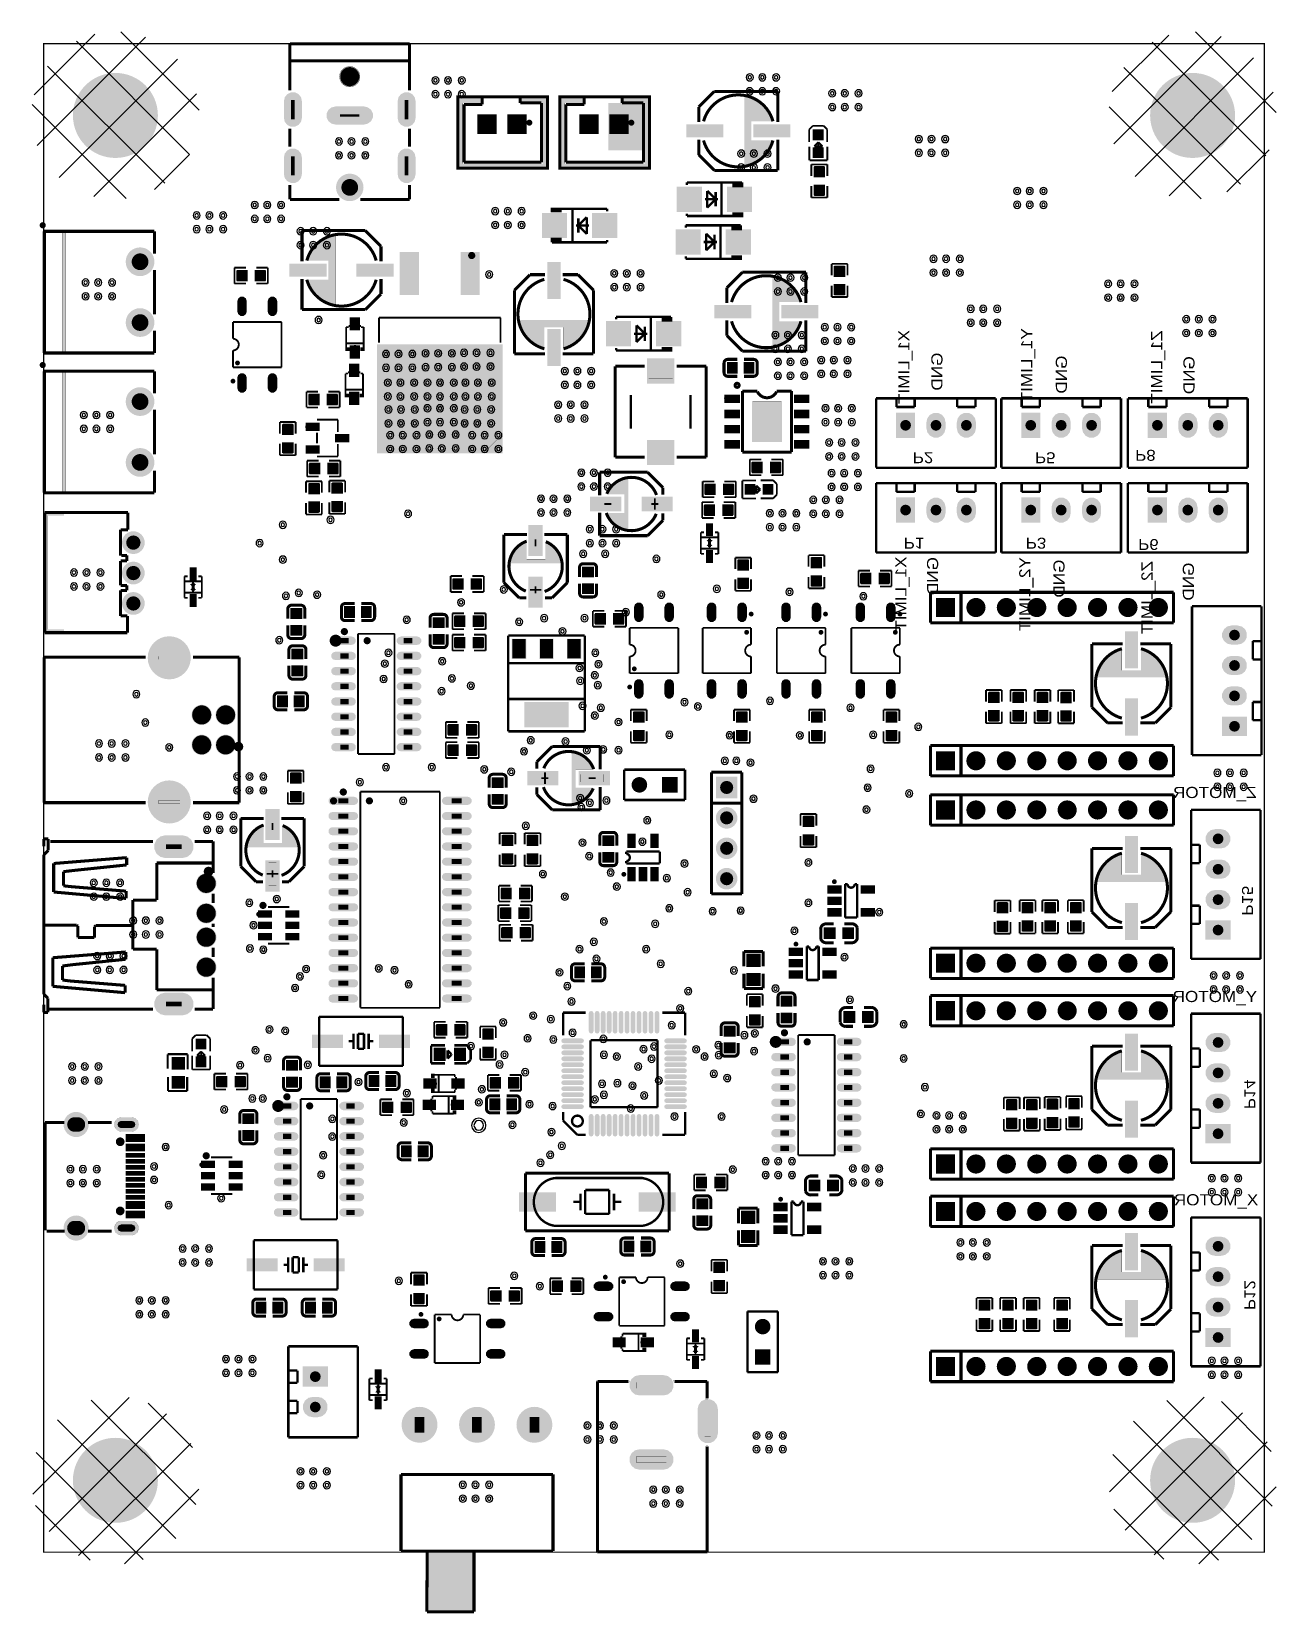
# Model space of a CAD drawing. Header units: millimetres. Extents: x -103 to 1, y -5 to 127.
import ezdxf
from ezdxf.enums import TextEntityAlignment as Align

# ---------------------------------------------------------------- set-up
doc = ezdxf.new("R2010")
doc.units = ezdxf.units.MM
doc.header["$MEASUREMENT"] = 0
for name, color, linetype, true_color in [('Board-Outline-Layer', 7, 'Continuous', 0xff00ff), ('Bottom-Layer', 7, 'Continuous', 0x0000ff), ('Bottom-Paste-Mask-Layer', 7, 'Continuous', 0x800000), ('Bottom-Silkscreen-Layer', 7, 'Continuous', 0x66cc33), ('Bottom-Solder-Mask-Layer', 7, 'Continuous', 0xaa00ff), ('Document-Layer', 7, 'Continuous', 0x6464ff), ('Hole-Layer', 7, 'Continuous', 0x222222), ('Multi-Layer', 7, 'Continuous', 0xc0c0c0), ('Pin-Soldering-Layer', 7, 'Continuous', 0xcc9999), ('Top-Layer', 7, 'Continuous', 0xff0000), ('Top-Paste-Mask-Layer', 7, 'Continuous', 0x808080), ('Top-Silkscreen-Layer', 7, 'Continuous', 0xffcc00), ('Top-Solder-Mask-Layer', 7, 'Continuous', 0x800080)]:
    doc.layers.add(name, color=color, linetype=linetype, true_color=true_color)
doc.styles.get("Standard").update_dxf_attribs({"font": 'arial.ttf'})
pattern_1 = [(45, (0, 0), (-2.245064, 2.245064), []), (135, (0, 0), (-2.245064, -2.245064), [])]

msp = doc.modelspace()

# ---------------------------------------------------------------- texts
at = {"layer": 'Bottom-Silkscreen-Layer', "text_generation_flag": 2, "width": 1.1}
for s, height, rotation, p in [('X1_LIMIT', 0.929, -270, (-29.38, 102.08)), ('Y1_LIMIT', 0.929, -270, (-19.12, 102.23)), ('Z1_LIMIT', 0.929, -270, (-8.26, 102.03)), ('GND', 0.929, -1710, (-26.62, 100.19)), ('GND', 0.929, -1710, (-16.22, 99.94)), ('GND', 0.929, -1710, (-5.56, 99.89)), ('P2', 0.91, -180, (-29.38, 92.14)), ('P5', 0.91, -180, (-19.17, 92.14)), ('P8', 0.91, -180, (-10.8, 92.34)), ('P1', 0.91, -180, (-30.14, 85)), ('P3', 0.91, -180, (-19.94, 85)), ('P6', 0.91, -180, (-10.55, 84.89)), ('X1_LIMIT', 0.929, -270, (-29.63, 83.16)), ('GND', 0.929, -1710, (-26.98, 83.11)), ('Y2_LIMIT', 0.929, -270, (-19.28, 83.11)), ('GND', 0.929, -1710, (-16.42, 82.9)), ('Z2_LIMIT', 0.929, -270, (-9.07, 82.78)), ('GND', 0.929, -1710, (-5.61, 82.65)), ('Z_MOTOR', 0.929, -720, (-0.66, 62.71)), ('P15', 0.91, -90, (-2.14, 53.17)), ('Y_MOTOR', 0.929, -720, (-0.61, 45.67)), ('P14', 0.91, -90, (-1.94, 37)), ('X_MOTOR', 0.929, -720, (-0.51, 28.69)), ('P12', 0.91, 270, (-1.94, 20.22))]:
    msp.add_text(s, height=height, rotation=rotation, dxfattribs=at).set_placement(p, align=Align.BOTTOM_LEFT)

# ---------------------------------------------------------------- hatches: boundary and pattern name
at = {"layer": 'Bottom-Layer'}
for points in [[(-99.5, 120, 1), (-92.5, 120, 1)], [(-9.5, 120, 1), (-2.5, 120, 1)], [(-81.87, 121.19), (-81.78, 121.54), (-81.52, 121.8), (-81.17, 121.89), (-80.82, 121.8), (-80.56, 121.54), (-80.47, 121.19), (-80.47, 119.79), (-80.56, 119.44), (-80.82, 119.19), (-81.17, 119.09), (-81.52, 119.19), (-81.78, 119.44), (-81.87, 119.79)], [(-72.37, 121.19), (-72.28, 121.54), (-72.02, 121.8), (-71.67, 121.89), (-71.32, 121.8), (-71.06, 121.54), (-70.97, 121.19), (-70.97, 119.79), (-71.06, 119.44), (-71.32, 119.19), (-71.67, 119.09), (-72.02, 119.19), (-72.28, 119.44), (-72.37, 119.79)], [(-75.22, 120.69), (-74.87, 120.6), (-74.61, 120.34), (-74.52, 119.99), (-74.61, 119.64), (-74.87, 119.39), (-75.22, 119.29), (-77.62, 119.29), (-77.97, 119.39), (-78.23, 119.64), (-78.32, 119.99), (-78.23, 120.34), (-77.97, 120.6), (-77.62, 120.69)], [(-64.19, 120.03), (-64.19, 118.51), (-65.71, 118.51), (-65.71, 120.03)], [(-61.69, 120.03), (-61.69, 118.51), (-63.21, 118.51), (-63.21, 120.03)], [(-55.67, 120.03), (-55.67, 118.51), (-57.19, 118.51), (-57.19, 120.03)], [(-53.17, 120.03), (-53.17, 118.51), (-54.69, 118.51), (-54.69, 120.03)], [(-81.87, 116.49), (-81.78, 116.84), (-81.52, 117.1), (-81.17, 117.19), (-80.82, 117.1), (-80.56, 116.84), (-80.47, 116.49), (-80.47, 115.09), (-80.56, 114.74), (-80.82, 114.49), (-81.17, 114.39), (-81.52, 114.49), (-81.78, 114.74), (-81.87, 115.09)], [(-72.37, 116.49), (-72.28, 116.84), (-72.02, 117.1), (-71.67, 117.19), (-71.32, 117.1), (-71.06, 116.84), (-70.97, 116.49), (-70.97, 115.09), (-71.06, 114.74), (-71.32, 114.49), (-71.67, 114.39), (-72.02, 114.49), (-72.28, 114.74), (-72.37, 115.09)], [(-77.52, 113.99, 1), (-75.32, 113.99, 1)], [(-95.09, 107.78, 1), (-92.79, 107.78, 1)], [(-95.09, 102.7, 1), (-92.79, 102.7, 1)], [(-95.09, 96.1, 1), (-92.79, 96.1, 1)], [(-30.73, 93.12), (-30.73, 95.12), (-29.23, 95.12), (-29.23, 93.12)], [(-20.27, 93.12), (-20.27, 95.12), (-18.77, 95.12), (-18.77, 93.12)], [(-9.69, 93.12), (-9.69, 95.12), (-8.19, 95.12), (-8.19, 93.12)], [(-26.69, 93.87), (-26.76, 93.55), (-26.97, 93.29), (-27.27, 93.14), (-27.6, 93.14), (-27.9, 93.29), (-28.11, 93.55), (-28.19, 93.87), (-28.19, 94.37), (-28.11, 94.7), (-27.9, 94.96), (-27.6, 95.11), (-27.27, 95.11), (-26.97, 94.96), (-26.76, 94.7), (-26.69, 94.37)], [(-24.15, 93.87), (-24.22, 93.55), (-24.43, 93.29), (-24.73, 93.14), (-25.06, 93.14), (-25.36, 93.29), (-25.57, 93.55), (-25.65, 93.87), (-25.65, 94.37), (-25.57, 94.7), (-25.36, 94.96), (-25.06, 95.11), (-24.73, 95.11), (-24.43, 94.96), (-24.22, 94.7), (-24.15, 94.37)], [(-16.23, 93.87), (-16.31, 93.55), (-16.51, 93.29), (-16.82, 93.14), (-17.15, 93.14), (-17.45, 93.29), (-17.66, 93.55), (-17.73, 93.87), (-17.73, 94.37), (-17.66, 94.7), (-17.45, 94.96), (-17.15, 95.11), (-16.82, 95.11), (-16.51, 94.96), (-16.31, 94.7), (-16.23, 94.37)], [(-13.69, 93.87), (-13.77, 93.55), (-13.97, 93.29), (-14.28, 93.14), (-14.61, 93.14), (-14.91, 93.29), (-15.12, 93.55), (-15.19, 93.87), (-15.19, 94.37), (-15.12, 94.7), (-14.91, 94.96), (-14.61, 95.11), (-14.28, 95.11), (-13.97, 94.96), (-13.77, 94.7), (-13.69, 94.37)], [(-5.65, 93.87), (-5.72, 93.55), (-5.93, 93.29), (-6.23, 93.14), (-6.56, 93.14), (-6.86, 93.29), (-7.07, 93.55), (-7.15, 93.87), (-7.15, 94.37), (-7.07, 94.7), (-6.86, 94.96), (-6.56, 95.11), (-6.23, 95.11), (-5.93, 94.96), (-5.72, 94.7), (-5.65, 94.37)], [(-3.11, 93.87), (-3.18, 93.55), (-3.39, 93.29), (-3.69, 93.14), (-4.02, 93.14), (-4.32, 93.29), (-4.53, 93.55), (-4.61, 93.87), (-4.61, 94.37), (-4.53, 94.7), (-4.32, 94.96), (-4.02, 95.11), (-3.69, 95.11), (-3.39, 94.96), (-3.18, 94.7), (-3.11, 94.37)], [(-95.09, 91.02, 1), (-92.79, 91.02, 1)], [(-30.73, 86.04), (-30.73, 88.04), (-29.23, 88.04), (-29.23, 86.04)], [(-26.69, 86.79), (-26.76, 86.46), (-26.97, 86.2), (-27.27, 86.05), (-27.6, 86.05), (-27.9, 86.2), (-28.11, 86.46), (-28.19, 86.79), (-28.19, 87.29), (-28.11, 87.61), (-27.9, 87.87), (-27.6, 88.02), (-27.27, 88.02), (-26.97, 87.87), (-26.76, 87.61), (-26.69, 87.29)], [(-24.15, 86.79), (-24.22, 86.46), (-24.43, 86.2), (-24.73, 86.05), (-25.06, 86.05), (-25.36, 86.2), (-25.57, 86.46), (-25.65, 86.79), (-25.65, 87.29), (-25.57, 87.61), (-25.36, 87.87), (-25.06, 88.02), (-24.73, 88.02), (-24.43, 87.87), (-24.22, 87.61), (-24.15, 87.29)], [(-20.27, 86.04), (-20.27, 88.04), (-18.77, 88.04), (-18.77, 86.04)], [(-16.23, 86.79), (-16.31, 86.46), (-16.51, 86.2), (-16.82, 86.05), (-17.15, 86.05), (-17.45, 86.2), (-17.66, 86.46), (-17.73, 86.79), (-17.73, 87.29), (-17.66, 87.61), (-17.45, 87.87), (-17.15, 88.02), (-16.82, 88.02), (-16.51, 87.87), (-16.31, 87.61), (-16.23, 87.29)], [(-13.69, 86.79), (-13.77, 86.46), (-13.97, 86.2), (-14.28, 86.05), (-14.61, 86.05), (-14.91, 86.2), (-15.12, 86.46), (-15.19, 86.79), (-15.19, 87.29), (-15.12, 87.61), (-14.91, 87.87), (-14.61, 88.02), (-14.28, 88.02), (-13.97, 87.87), (-13.77, 87.61), (-13.69, 87.29)], [(-9.69, 86.04), (-9.69, 88.04), (-8.19, 88.04), (-8.19, 86.04)], [(-5.65, 86.79), (-5.72, 86.46), (-5.93, 86.2), (-6.23, 86.05), (-6.56, 86.05), (-6.86, 86.2), (-7.07, 86.46), (-7.15, 86.79), (-7.15, 87.29), (-7.07, 87.61), (-6.86, 87.87), (-6.56, 88.02), (-6.23, 88.02), (-5.93, 87.87), (-5.72, 87.61), (-5.65, 87.29)], [(-3.11, 86.79), (-3.18, 86.46), (-3.39, 86.2), (-3.69, 86.05), (-4.02, 86.05), (-4.32, 86.2), (-4.53, 86.46), (-4.61, 86.79), (-4.61, 87.29), (-4.53, 87.61), (-4.32, 87.87), (-4.02, 88.02), (-3.69, 88.02), (-3.39, 87.87), (-3.18, 87.61), (-3.11, 87.29)], [(-95.4, 84.32, 1), (-93.6, 84.32, 1)], [(-95.4, 81.78, 1), (-93.6, 81.78, 1)], [(-95.4, 79.24, 1), (-93.6, 79.24, 1)], [(-27.39, 78.15), (-27.39, 79.65), (-25.89, 79.65), (-25.89, 78.15)], [(-24.85, 78.9, 1), (-23.35, 78.9, 1)], [(-22.31, 78.9, 1), (-20.81, 78.9, 1)], [(-19.77, 78.9, 1), (-18.27, 78.9, 1)], [(-17.23, 78.9, 1), (-15.73, 78.9, 1)], [(-14.69, 78.9, 1), (-13.19, 78.9, 1)], [(-12.15, 78.9, 1), (-10.65, 78.9, 1)], [(-9.61, 78.9, 1), (-8.11, 78.9, 1)], [(-2.25, 77.35), (-1.92, 77.28), (-1.66, 77.07), (-1.52, 76.77), (-1.52, 76.43), (-1.66, 76.13), (-1.92, 75.93), (-2.25, 75.85), (-2.75, 75.85), (-3.07, 75.93), (-3.33, 76.13), (-3.48, 76.43), (-3.48, 76.77), (-3.33, 77.07), (-3.07, 77.28), (-2.75, 77.35)], [(-93.25, 74.7, 1), (-89.75, 74.7, 1)], [(-2.25, 74.81), (-1.92, 74.74), (-1.66, 74.53), (-1.52, 74.23), (-1.52, 73.89), (-1.66, 73.59), (-1.92, 73.39), (-2.25, 73.31), (-2.75, 73.31), (-3.07, 73.39), (-3.33, 73.59), (-3.48, 73.89), (-3.48, 74.23), (-3.33, 74.53), (-3.07, 74.74), (-2.75, 74.81)], [(-2.25, 72.27), (-1.92, 72.2), (-1.66, 71.99), (-1.52, 71.69), (-1.52, 71.35), (-1.66, 71.05), (-1.92, 70.85), (-2.25, 70.77), (-2.75, 70.77), (-3.07, 70.85), (-3.33, 71.05), (-3.48, 71.35), (-3.48, 71.69), (-3.33, 71.99), (-3.07, 72.2), (-2.75, 72.27)], [(-89.59, 69.93, 1), (-87.99, 69.93, 1)], [(-87.59, 69.93, 1), (-85.99, 69.93, 1)], [(-1.5, 68.23), (-3.5, 68.23), (-3.5, 69.73), (-1.5, 69.73)], [(-89.59, 67.43, 1), (-87.99, 67.43, 1)], [(-87.59, 67.43, 1), (-85.99, 67.43, 1)], [(-27.39, 65.35), (-27.39, 66.85), (-25.89, 66.85), (-25.89, 65.35)], [(-24.85, 66.1, 1), (-23.35, 66.1, 1)], [(-22.31, 66.1, 1), (-20.81, 66.1, 1)], [(-19.77, 66.1, 1), (-18.27, 66.1, 1)], [(-17.23, 66.1, 1), (-15.73, 66.1, 1)], [(-14.69, 66.1, 1), (-13.19, 66.1, 1)], [(-12.15, 66.1, 1), (-10.65, 66.1, 1)], [(-9.61, 66.1, 1), (-8.11, 66.1, 1)], [(-93.25, 62.66, 1), (-89.75, 62.66, 1)], [(-52.82, 64.09, 1), (-51.62, 64.09, 1)], [(-49.08, 64.69), (-49.08, 63.49), (-50.28, 63.49), (-50.28, 64.69)], [(-45.78, 64.72), (-44.08, 64.72), (-44.08, 63.02), (-45.78, 63.02)], [(-45.78, 61.33, 1), (-44.08, 61.33, 1)], [(-27.39, 61.24), (-27.39, 62.74), (-25.89, 62.74), (-25.89, 61.24)], [(-24.85, 61.99, 1), (-23.35, 61.99, 1)], [(-22.31, 61.99, 1), (-20.81, 61.99, 1)], [(-19.77, 61.99, 1), (-18.27, 61.99, 1)], [(-17.23, 61.99, 1), (-15.73, 61.99, 1)], [(-14.69, 61.99, 1), (-13.19, 61.99, 1)], [(-12.15, 61.99, 1), (-10.65, 61.99, 1)], [(-9.61, 61.99, 1), (-8.11, 61.99, 1)], [(-91.81, 58.03), (-92.21, 58.11), (-92.52, 58.36), (-92.69, 58.72), (-92.69, 59.13), (-92.52, 59.49), (-92.21, 59.74), (-91.81, 59.83), (-90.41, 59.83), (-90.02, 59.74), (-89.71, 59.49), (-89.54, 59.13), (-89.54, 58.72), (-89.71, 58.36), (-90.02, 58.11), (-90.41, 58.03)], [(-45.78, 58.79, 1), (-44.08, 58.79, 1)], [(-3.62, 60.33), (-3.3, 60.26), (-3.04, 60.05), (-2.89, 59.75), (-2.89, 59.42), (-3.04, 59.12), (-3.3, 58.91), (-3.62, 58.83), (-4.12, 58.83), (-4.45, 58.91), (-4.71, 59.12), (-4.86, 59.42), (-4.86, 59.75), (-4.71, 60.05), (-4.45, 60.26), (-4.12, 60.33)], [(-45.78, 56.25, 1), (-44.08, 56.25, 1)], [(-3.62, 57.79), (-3.3, 57.72), (-3.04, 57.51), (-2.89, 57.21), (-2.89, 56.88), (-3.04, 56.58), (-3.3, 56.37), (-3.62, 56.29), (-4.12, 56.29), (-4.45, 56.37), (-4.71, 56.58), (-4.86, 56.88), (-4.86, 57.21), (-4.71, 57.51), (-4.45, 57.72), (-4.12, 57.79)], [(-89.21, 55.86, 1), (-87.61, 55.86, 1)], [(-3.62, 55.25), (-3.3, 55.18), (-3.04, 54.97), (-2.89, 54.67), (-2.89, 54.34), (-3.04, 54.04), (-3.3, 53.83), (-3.62, 53.75), (-4.12, 53.75), (-4.45, 53.83), (-4.71, 54.04), (-4.86, 54.34), (-4.86, 54.67), (-4.71, 54.97), (-4.45, 55.18), (-4.12, 55.25)], [(-89.21, 53.36, 1), (-87.61, 53.36, 1)], [(-89.21, 51.36, 1), (-87.61, 51.36, 1)], [(-2.87, 51.21), (-4.87, 51.21), (-4.87, 52.71), (-2.87, 52.71)], [(-89.21, 48.86, 1), (-87.61, 48.86, 1)], [(-27.39, 48.44), (-27.39, 49.94), (-25.89, 49.94), (-25.89, 48.44)], [(-24.85, 49.19, 1), (-23.35, 49.19, 1)], [(-22.31, 49.19, 1), (-20.81, 49.19, 1)], [(-19.77, 49.19, 1), (-18.27, 49.19, 1)], [(-17.23, 49.19, 1), (-15.73, 49.19, 1)], [(-14.69, 49.19, 1), (-13.19, 49.19, 1)], [(-12.15, 49.19, 1), (-10.65, 49.19, 1)], [(-9.61, 49.19, 1), (-8.11, 49.19, 1)], [(-90.41, 46.69), (-90.02, 46.6), (-89.71, 46.35), (-89.54, 45.99), (-89.54, 45.58), (-89.71, 45.22), (-90.02, 44.97), (-90.41, 44.89), (-91.81, 44.89), (-92.21, 44.97), (-92.52, 45.22), (-92.69, 45.58), (-92.69, 45.99), (-92.52, 46.35), (-92.21, 46.6), (-91.81, 46.69)], [(-27.39, 44.47), (-27.39, 45.97), (-25.89, 45.97), (-25.89, 44.47)], [(-24.85, 45.22, 1), (-23.35, 45.22, 1)], [(-22.31, 45.22, 1), (-20.81, 45.22, 1)], [(-19.77, 45.22, 1), (-18.27, 45.22, 1)], [(-17.23, 45.22, 1), (-15.73, 45.22, 1)], [(-14.69, 45.22, 1), (-13.19, 45.22, 1)], [(-12.15, 45.22, 1), (-10.65, 45.22, 1)], [(-9.61, 45.22, 1), (-8.11, 45.22, 1)], [(-3.62, 43.32), (-3.3, 43.24), (-3.04, 43.03), (-2.89, 42.73), (-2.89, 42.4), (-3.04, 42.1), (-3.3, 41.89), (-3.62, 41.82), (-4.12, 41.82), (-4.45, 41.89), (-4.71, 42.1), (-4.86, 42.4), (-4.86, 42.73), (-4.71, 43.03), (-4.45, 43.24), (-4.12, 43.32)], [(-3.62, 40.78), (-3.3, 40.7), (-3.04, 40.49), (-2.89, 40.19), (-2.89, 39.86), (-3.04, 39.56), (-3.3, 39.35), (-3.62, 39.28), (-4.12, 39.28), (-4.45, 39.35), (-4.71, 39.56), (-4.86, 39.86), (-4.86, 40.19), (-4.71, 40.49), (-4.45, 40.7), (-4.12, 40.78)], [(-3.62, 38.24), (-3.3, 38.16), (-3.04, 37.95), (-2.89, 37.65), (-2.89, 37.32), (-3.04, 37.02), (-3.3, 36.81), (-3.62, 36.74), (-4.12, 36.74), (-4.45, 36.81), (-4.71, 37.02), (-4.86, 37.32), (-4.86, 37.65), (-4.71, 37.95), (-4.45, 38.16), (-4.12, 38.24)], [(-100.28, 35.72, 1), (-98.28, 35.72, 1)], [(-95.53, 35.17), (-95.8, 35.24), (-96, 35.44), (-96.08, 35.72), (-96, 35.99), (-95.8, 36.2), (-95.53, 36.27), (-94.63, 36.27), (-94.35, 36.2), (-94.15, 35.99), (-94.08, 35.72), (-94.15, 35.44), (-94.35, 35.24), (-94.63, 35.17)], [(-2.87, 34.2), (-4.87, 34.2), (-4.87, 35.7), (-2.87, 35.7)], [(-27.39, 31.67), (-27.39, 33.17), (-25.89, 33.17), (-25.89, 31.67)], [(-24.85, 32.42, 1), (-23.35, 32.42, 1)], [(-22.31, 32.42, 1), (-20.81, 32.42, 1)], [(-19.77, 32.42, 1), (-18.27, 32.42, 1)], [(-17.23, 32.42, 1), (-15.73, 32.42, 1)], [(-14.69, 32.42, 1), (-13.19, 32.42, 1)], [(-12.15, 32.42, 1), (-10.65, 32.42, 1)], [(-9.61, 32.42, 1), (-8.11, 32.42, 1)], [(-27.39, 27.71), (-27.39, 29.21), (-25.89, 29.21), (-25.89, 27.71)], [(-24.85, 28.46, 1), (-23.35, 28.46, 1)], [(-22.31, 28.46, 1), (-20.81, 28.46, 1)], [(-19.77, 28.46, 1), (-18.27, 28.46, 1)], [(-17.23, 28.46, 1), (-15.73, 28.46, 1)], [(-14.69, 28.46, 1), (-13.19, 28.46, 1)], [(-12.15, 28.46, 1), (-10.65, 28.46, 1)], [(-9.61, 28.46, 1), (-8.11, 28.46, 1)], [(-100.28, 27.07, 1), (-98.28, 27.07, 1)], [(-95.53, 26.52), (-95.8, 26.59), (-96, 26.79), (-96.08, 27.07), (-96, 27.34), (-95.8, 27.55), (-95.53, 27.62), (-94.63, 27.62), (-94.35, 27.55), (-94.15, 27.34), (-94.08, 27.07), (-94.15, 26.79), (-94.35, 26.59), (-94.63, 26.52)], [(-3.62, 26.3), (-3.3, 26.23), (-3.04, 26.02), (-2.89, 25.72), (-2.89, 25.38), (-3.04, 25.08), (-3.3, 24.87), (-3.62, 24.8), (-4.12, 24.8), (-4.45, 24.87), (-4.71, 25.08), (-4.86, 25.38), (-4.86, 25.72), (-4.71, 26.02), (-4.45, 26.23), (-4.12, 26.3)], [(-3.62, 23.76), (-3.3, 23.69), (-3.04, 23.48), (-2.89, 23.18), (-2.89, 22.84), (-3.04, 22.54), (-3.3, 22.33), (-3.62, 22.26), (-4.12, 22.26), (-4.45, 22.33), (-4.71, 22.54), (-4.86, 22.84), (-4.86, 23.18), (-4.71, 23.48), (-4.45, 23.69), (-4.12, 23.76)], [(-3.62, 21.22), (-3.3, 21.15), (-3.04, 20.94), (-2.89, 20.64), (-2.89, 20.3), (-3.04, 20), (-3.3, 19.79), (-3.62, 19.72), (-4.12, 19.72), (-4.45, 19.79), (-4.71, 20), (-4.86, 20.3), (-4.86, 20.64), (-4.71, 20.94), (-4.45, 21.15), (-4.12, 21.22)], [(-42.52, 18.84, 1), (-41.32, 18.84, 1)], [(-2.87, 17.18), (-4.87, 17.18), (-4.87, 18.68), (-2.87, 18.68)], [(-41.32, 15.7), (-42.52, 15.7), (-42.52, 16.9), (-41.32, 16.9)], [(-27.39, 14.76), (-27.39, 16.26), (-25.89, 16.26), (-25.89, 14.76)], [(-24.85, 15.51, 1), (-23.35, 15.51, 1)], [(-22.31, 15.51, 1), (-20.81, 15.51, 1)], [(-19.77, 15.51, 1), (-18.27, 15.51, 1)], [(-17.23, 15.51, 1), (-15.73, 15.51, 1)], [(-14.69, 15.51, 1), (-13.19, 15.51, 1)], [(-12.15, 15.51, 1), (-10.65, 15.51, 1)], [(-9.61, 15.51, 1), (-8.11, 15.51, 1)], [(-80.3, 15.46), (-78.3, 15.46), (-78.3, 13.86), (-80.3, 13.86)], [(-50.21, 14.74), (-49.86, 14.66), (-49.58, 14.44), (-49.43, 14.12), (-49.43, 13.76), (-49.58, 13.44), (-49.86, 13.22), (-50.21, 13.14), (-52.21, 13.14), (-52.55, 13.22), (-52.83, 13.44), (-52.99, 13.76), (-52.99, 14.12), (-52.83, 14.44), (-52.55, 14.66), (-52.21, 14.74)], [(-79.5, 11.32), (-79.85, 11.4), (-80.13, 11.62), (-80.28, 11.94), (-80.28, 12.3), (-80.13, 12.62), (-79.85, 12.84), (-79.5, 12.92), (-79.1, 12.92), (-78.76, 12.84), (-78.48, 12.62), (-78.32, 12.3), (-78.32, 11.94), (-78.48, 11.62), (-78.76, 11.4), (-79.1, 11.32)], [(-72.04, 10.64, 1), (-69.14, 10.64, 1)], [(-67.24, 10.64, 1), (-64.34, 10.64, 1)], [(-62.44, 10.64, 1), (-59.54, 10.64, 1)], [(-47.31, 11.94), (-47.23, 12.29), (-47.01, 12.57), (-46.69, 12.72), (-46.33, 12.72), (-46.01, 12.57), (-45.79, 12.29), (-45.71, 11.94), (-45.71, 9.94), (-45.79, 9.59), (-46.01, 9.32), (-46.33, 9.16), (-46.69, 9.16), (-47.01, 9.32), (-47.23, 9.59), (-47.31, 9.94)], [(-99.5, 6, 1), (-92.5, 6, 1)], [(-9.5, 6, 1), (-2.5, 6, 1)], [(-52.21, 6.94), (-52.55, 7.02), (-52.83, 7.24), (-52.99, 7.56), (-52.99, 7.92), (-52.83, 8.24), (-52.55, 8.46), (-52.21, 8.54), (-50.21, 8.54), (-49.86, 8.46), (-49.58, 8.24), (-49.43, 7.92), (-49.43, 7.56), (-49.58, 7.24), (-49.86, 7.02), (-50.21, 6.94)]]:
    msp.add_hatch(color=256, dxfattribs=at).paths.add_polyline_path(points)
at = {"layer": 'Bottom-Paste-Mask-Layer'}
for points in [[(-99.5, 120, 1), (-92.5, 120, 1)], [(-9.5, 120, 1), (-2.5, 120, 1)], [(-81.87, 121.19), (-81.78, 121.54), (-81.52, 121.8), (-81.17, 121.89), (-80.82, 121.8), (-80.56, 121.54), (-80.47, 121.19), (-80.47, 119.79), (-80.56, 119.44), (-80.82, 119.19), (-81.17, 119.09), (-81.52, 119.19), (-81.78, 119.44), (-81.87, 119.79)], [(-72.37, 121.19), (-72.28, 121.54), (-72.02, 121.8), (-71.67, 121.89), (-71.32, 121.8), (-71.06, 121.54), (-70.97, 121.19), (-70.97, 119.79), (-71.06, 119.44), (-71.32, 119.19), (-71.67, 119.09), (-72.02, 119.19), (-72.28, 119.44), (-72.37, 119.79)], [(-75.22, 120.69), (-74.87, 120.6), (-74.61, 120.34), (-74.52, 119.99), (-74.61, 119.64), (-74.87, 119.39), (-75.22, 119.29), (-77.62, 119.29), (-77.97, 119.39), (-78.23, 119.64), (-78.32, 119.99), (-78.23, 120.34), (-77.97, 120.6), (-77.62, 120.69)], [(-64.19, 120.03), (-64.19, 118.51), (-65.71, 118.51), (-65.71, 120.03)], [(-61.69, 120.03), (-61.69, 118.51), (-63.21, 118.51), (-63.21, 120.03)], [(-55.67, 120.03), (-55.67, 118.51), (-57.19, 118.51), (-57.19, 120.03)], [(-53.17, 120.03), (-53.17, 118.51), (-54.69, 118.51), (-54.69, 120.03)], [(-81.87, 116.49), (-81.78, 116.84), (-81.52, 117.1), (-81.17, 117.19), (-80.82, 117.1), (-80.56, 116.84), (-80.47, 116.49), (-80.47, 115.09), (-80.56, 114.74), (-80.82, 114.49), (-81.17, 114.39), (-81.52, 114.49), (-81.78, 114.74), (-81.87, 115.09)], [(-72.37, 116.49), (-72.28, 116.84), (-72.02, 117.1), (-71.67, 117.19), (-71.32, 117.1), (-71.06, 116.84), (-70.97, 116.49), (-70.97, 115.09), (-71.06, 114.74), (-71.32, 114.49), (-71.67, 114.39), (-72.02, 114.49), (-72.28, 114.74), (-72.37, 115.09)], [(-77.52, 113.99, 1), (-75.32, 113.99, 1)], [(-95.09, 107.78, 1), (-92.79, 107.78, 1)], [(-95.09, 102.7, 1), (-92.79, 102.7, 1)], [(-95.09, 96.1, 1), (-92.79, 96.1, 1)], [(-30.73, 93.12), (-30.73, 95.12), (-29.23, 95.12), (-29.23, 93.12)], [(-20.27, 93.12), (-20.27, 95.12), (-18.77, 95.12), (-18.77, 93.12)], [(-9.69, 93.12), (-9.69, 95.12), (-8.19, 95.12), (-8.19, 93.12)], [(-26.69, 93.87), (-26.76, 93.55), (-26.97, 93.29), (-27.27, 93.14), (-27.6, 93.14), (-27.9, 93.29), (-28.11, 93.55), (-28.19, 93.87), (-28.19, 94.37), (-28.11, 94.7), (-27.9, 94.96), (-27.6, 95.11), (-27.27, 95.11), (-26.97, 94.96), (-26.76, 94.7), (-26.69, 94.37)], [(-24.15, 93.87), (-24.22, 93.55), (-24.43, 93.29), (-24.73, 93.14), (-25.06, 93.14), (-25.36, 93.29), (-25.57, 93.55), (-25.65, 93.87), (-25.65, 94.37), (-25.57, 94.7), (-25.36, 94.96), (-25.06, 95.11), (-24.73, 95.11), (-24.43, 94.96), (-24.22, 94.7), (-24.15, 94.37)], [(-16.23, 93.87), (-16.31, 93.55), (-16.51, 93.29), (-16.82, 93.14), (-17.15, 93.14), (-17.45, 93.29), (-17.66, 93.55), (-17.73, 93.87), (-17.73, 94.37), (-17.66, 94.7), (-17.45, 94.96), (-17.15, 95.11), (-16.82, 95.11), (-16.51, 94.96), (-16.31, 94.7), (-16.23, 94.37)], [(-13.69, 93.87), (-13.77, 93.55), (-13.97, 93.29), (-14.28, 93.14), (-14.61, 93.14), (-14.91, 93.29), (-15.12, 93.55), (-15.19, 93.87), (-15.19, 94.37), (-15.12, 94.7), (-14.91, 94.96), (-14.61, 95.11), (-14.28, 95.11), (-13.97, 94.96), (-13.77, 94.7), (-13.69, 94.37)], [(-5.65, 93.87), (-5.72, 93.55), (-5.93, 93.29), (-6.23, 93.14), (-6.56, 93.14), (-6.86, 93.29), (-7.07, 93.55), (-7.15, 93.87), (-7.15, 94.37), (-7.07, 94.7), (-6.86, 94.96), (-6.56, 95.11), (-6.23, 95.11), (-5.93, 94.96), (-5.72, 94.7), (-5.65, 94.37)], [(-3.11, 93.87), (-3.18, 93.55), (-3.39, 93.29), (-3.69, 93.14), (-4.02, 93.14), (-4.32, 93.29), (-4.53, 93.55), (-4.61, 93.87), (-4.61, 94.37), (-4.53, 94.7), (-4.32, 94.96), (-4.02, 95.11), (-3.69, 95.11), (-3.39, 94.96), (-3.18, 94.7), (-3.11, 94.37)], [(-95.09, 91.02, 1), (-92.79, 91.02, 1)], [(-30.73, 86.04), (-30.73, 88.04), (-29.23, 88.04), (-29.23, 86.04)], [(-26.69, 86.79), (-26.76, 86.46), (-26.97, 86.2), (-27.27, 86.05), (-27.6, 86.05), (-27.9, 86.2), (-28.11, 86.46), (-28.19, 86.79), (-28.19, 87.29), (-28.11, 87.61), (-27.9, 87.87), (-27.6, 88.02), (-27.27, 88.02), (-26.97, 87.87), (-26.76, 87.61), (-26.69, 87.29)], [(-24.15, 86.79), (-24.22, 86.46), (-24.43, 86.2), (-24.73, 86.05), (-25.06, 86.05), (-25.36, 86.2), (-25.57, 86.46), (-25.65, 86.79), (-25.65, 87.29), (-25.57, 87.61), (-25.36, 87.87), (-25.06, 88.02), (-24.73, 88.02), (-24.43, 87.87), (-24.22, 87.61), (-24.15, 87.29)], [(-20.27, 86.04), (-20.27, 88.04), (-18.77, 88.04), (-18.77, 86.04)], [(-16.23, 86.79), (-16.31, 86.46), (-16.51, 86.2), (-16.82, 86.05), (-17.15, 86.05), (-17.45, 86.2), (-17.66, 86.46), (-17.73, 86.79), (-17.73, 87.29), (-17.66, 87.61), (-17.45, 87.87), (-17.15, 88.02), (-16.82, 88.02), (-16.51, 87.87), (-16.31, 87.61), (-16.23, 87.29)], [(-13.69, 86.79), (-13.77, 86.46), (-13.97, 86.2), (-14.28, 86.05), (-14.61, 86.05), (-14.91, 86.2), (-15.12, 86.46), (-15.19, 86.79), (-15.19, 87.29), (-15.12, 87.61), (-14.91, 87.87), (-14.61, 88.02), (-14.28, 88.02), (-13.97, 87.87), (-13.77, 87.61), (-13.69, 87.29)], [(-9.69, 86.04), (-9.69, 88.04), (-8.19, 88.04), (-8.19, 86.04)], [(-5.65, 86.79), (-5.72, 86.46), (-5.93, 86.2), (-6.23, 86.05), (-6.56, 86.05), (-6.86, 86.2), (-7.07, 86.46), (-7.15, 86.79), (-7.15, 87.29), (-7.07, 87.61), (-6.86, 87.87), (-6.56, 88.02), (-6.23, 88.02), (-5.93, 87.87), (-5.72, 87.61), (-5.65, 87.29)], [(-3.11, 86.79), (-3.18, 86.46), (-3.39, 86.2), (-3.69, 86.05), (-4.02, 86.05), (-4.32, 86.2), (-4.53, 86.46), (-4.61, 86.79), (-4.61, 87.29), (-4.53, 87.61), (-4.32, 87.87), (-4.02, 88.02), (-3.69, 88.02), (-3.39, 87.87), (-3.18, 87.61), (-3.11, 87.29)], [(-95.4, 84.32, 1), (-93.6, 84.32, 1)], [(-95.4, 81.78, 1), (-93.6, 81.78, 1)], [(-95.4, 79.24, 1), (-93.6, 79.24, 1)], [(-27.39, 78.15), (-27.39, 79.65), (-25.89, 79.65), (-25.89, 78.15)], [(-24.85, 78.9, 1), (-23.35, 78.9, 1)], [(-22.31, 78.9, 1), (-20.81, 78.9, 1)], [(-19.77, 78.9, 1), (-18.27, 78.9, 1)], [(-17.23, 78.9, 1), (-15.73, 78.9, 1)], [(-14.69, 78.9, 1), (-13.19, 78.9, 1)], [(-12.15, 78.9, 1), (-10.65, 78.9, 1)], [(-9.61, 78.9, 1), (-8.11, 78.9, 1)], [(-2.25, 77.35), (-1.92, 77.28), (-1.66, 77.07), (-1.52, 76.77), (-1.52, 76.43), (-1.66, 76.13), (-1.92, 75.93), (-2.25, 75.85), (-2.75, 75.85), (-3.07, 75.93), (-3.33, 76.13), (-3.48, 76.43), (-3.48, 76.77), (-3.33, 77.07), (-3.07, 77.28), (-2.75, 77.35)], [(-93.25, 74.7, 1), (-89.75, 74.7, 1)], [(-2.25, 74.81), (-1.92, 74.74), (-1.66, 74.53), (-1.52, 74.23), (-1.52, 73.89), (-1.66, 73.59), (-1.92, 73.39), (-2.25, 73.31), (-2.75, 73.31), (-3.07, 73.39), (-3.33, 73.59), (-3.48, 73.89), (-3.48, 74.23), (-3.33, 74.53), (-3.07, 74.74), (-2.75, 74.81)], [(-2.25, 72.27), (-1.92, 72.2), (-1.66, 71.99), (-1.52, 71.69), (-1.52, 71.35), (-1.66, 71.05), (-1.92, 70.85), (-2.25, 70.77), (-2.75, 70.77), (-3.07, 70.85), (-3.33, 71.05), (-3.48, 71.35), (-3.48, 71.69), (-3.33, 71.99), (-3.07, 72.2), (-2.75, 72.27)], [(-89.59, 69.93, 1), (-87.99, 69.93, 1)], [(-87.59, 69.93, 1), (-85.99, 69.93, 1)], [(-1.5, 68.23), (-3.5, 68.23), (-3.5, 69.73), (-1.5, 69.73)], [(-89.59, 67.43, 1), (-87.99, 67.43, 1)], [(-87.59, 67.43, 1), (-85.99, 67.43, 1)], [(-27.39, 65.35), (-27.39, 66.85), (-25.89, 66.85), (-25.89, 65.35)], [(-24.85, 66.1, 1), (-23.35, 66.1, 1)], [(-22.31, 66.1, 1), (-20.81, 66.1, 1)], [(-19.77, 66.1, 1), (-18.27, 66.1, 1)], [(-17.23, 66.1, 1), (-15.73, 66.1, 1)], [(-14.69, 66.1, 1), (-13.19, 66.1, 1)], [(-12.15, 66.1, 1), (-10.65, 66.1, 1)], [(-9.61, 66.1, 1), (-8.11, 66.1, 1)], [(-93.25, 62.66, 1), (-89.75, 62.66, 1)], [(-52.82, 64.09, 1), (-51.62, 64.09, 1)], [(-49.08, 64.69), (-49.08, 63.49), (-50.28, 63.49), (-50.28, 64.69)], [(-45.78, 64.72), (-44.08, 64.72), (-44.08, 63.02), (-45.78, 63.02)], [(-45.78, 61.33, 1), (-44.08, 61.33, 1)], [(-27.39, 61.24), (-27.39, 62.74), (-25.89, 62.74), (-25.89, 61.24)], [(-24.85, 61.99, 1), (-23.35, 61.99, 1)], [(-22.31, 61.99, 1), (-20.81, 61.99, 1)], [(-19.77, 61.99, 1), (-18.27, 61.99, 1)], [(-17.23, 61.99, 1), (-15.73, 61.99, 1)], [(-14.69, 61.99, 1), (-13.19, 61.99, 1)], [(-12.15, 61.99, 1), (-10.65, 61.99, 1)], [(-9.61, 61.99, 1), (-8.11, 61.99, 1)], [(-91.81, 58.03), (-92.21, 58.11), (-92.52, 58.36), (-92.69, 58.72), (-92.69, 59.13), (-92.52, 59.49), (-92.21, 59.74), (-91.81, 59.83), (-90.41, 59.83), (-90.02, 59.74), (-89.71, 59.49), (-89.54, 59.13), (-89.54, 58.72), (-89.71, 58.36), (-90.02, 58.11), (-90.41, 58.03)], [(-45.78, 58.79, 1), (-44.08, 58.79, 1)], [(-3.62, 60.33), (-3.3, 60.26), (-3.04, 60.05), (-2.89, 59.75), (-2.89, 59.42), (-3.04, 59.12), (-3.3, 58.91), (-3.62, 58.83), (-4.12, 58.83), (-4.45, 58.91), (-4.71, 59.12), (-4.86, 59.42), (-4.86, 59.75), (-4.71, 60.05), (-4.45, 60.26), (-4.12, 60.33)], [(-45.78, 56.25, 1), (-44.08, 56.25, 1)], [(-3.62, 57.79), (-3.3, 57.72), (-3.04, 57.51), (-2.89, 57.21), (-2.89, 56.88), (-3.04, 56.58), (-3.3, 56.37), (-3.62, 56.29), (-4.12, 56.29), (-4.45, 56.37), (-4.71, 56.58), (-4.86, 56.88), (-4.86, 57.21), (-4.71, 57.51), (-4.45, 57.72), (-4.12, 57.79)], [(-89.21, 55.86, 1), (-87.61, 55.86, 1)], [(-3.62, 55.25), (-3.3, 55.18), (-3.04, 54.97), (-2.89, 54.67), (-2.89, 54.34), (-3.04, 54.04), (-3.3, 53.83), (-3.62, 53.75), (-4.12, 53.75), (-4.45, 53.83), (-4.71, 54.04), (-4.86, 54.34), (-4.86, 54.67), (-4.71, 54.97), (-4.45, 55.18), (-4.12, 55.25)], [(-89.21, 53.36, 1), (-87.61, 53.36, 1)], [(-89.21, 51.36, 1), (-87.61, 51.36, 1)], [(-2.87, 51.21), (-4.87, 51.21), (-4.87, 52.71), (-2.87, 52.71)], [(-89.21, 48.86, 1), (-87.61, 48.86, 1)], [(-27.39, 48.44), (-27.39, 49.94), (-25.89, 49.94), (-25.89, 48.44)], [(-24.85, 49.19, 1), (-23.35, 49.19, 1)], [(-22.31, 49.19, 1), (-20.81, 49.19, 1)], [(-19.77, 49.19, 1), (-18.27, 49.19, 1)], [(-17.23, 49.19, 1), (-15.73, 49.19, 1)], [(-14.69, 49.19, 1), (-13.19, 49.19, 1)], [(-12.15, 49.19, 1), (-10.65, 49.19, 1)], [(-9.61, 49.19, 1), (-8.11, 49.19, 1)], [(-90.41, 46.69), (-90.02, 46.6), (-89.71, 46.35), (-89.54, 45.99), (-89.54, 45.58), (-89.71, 45.22), (-90.02, 44.97), (-90.41, 44.89), (-91.81, 44.89), (-92.21, 44.97), (-92.52, 45.22), (-92.69, 45.58), (-92.69, 45.99), (-92.52, 46.35), (-92.21, 46.6), (-91.81, 46.69)], [(-27.39, 44.47), (-27.39, 45.97), (-25.89, 45.97), (-25.89, 44.47)], [(-24.85, 45.22, 1), (-23.35, 45.22, 1)], [(-22.31, 45.22, 1), (-20.81, 45.22, 1)], [(-19.77, 45.22, 1), (-18.27, 45.22, 1)], [(-17.23, 45.22, 1), (-15.73, 45.22, 1)], [(-14.69, 45.22, 1), (-13.19, 45.22, 1)], [(-12.15, 45.22, 1), (-10.65, 45.22, 1)], [(-9.61, 45.22, 1), (-8.11, 45.22, 1)], [(-3.62, 43.32), (-3.3, 43.24), (-3.04, 43.03), (-2.89, 42.73), (-2.89, 42.4), (-3.04, 42.1), (-3.3, 41.89), (-3.62, 41.82), (-4.12, 41.82), (-4.45, 41.89), (-4.71, 42.1), (-4.86, 42.4), (-4.86, 42.73), (-4.71, 43.03), (-4.45, 43.24), (-4.12, 43.32)], [(-3.62, 40.78), (-3.3, 40.7), (-3.04, 40.49), (-2.89, 40.19), (-2.89, 39.86), (-3.04, 39.56), (-3.3, 39.35), (-3.62, 39.28), (-4.12, 39.28), (-4.45, 39.35), (-4.71, 39.56), (-4.86, 39.86), (-4.86, 40.19), (-4.71, 40.49), (-4.45, 40.7), (-4.12, 40.78)], [(-3.62, 38.24), (-3.3, 38.16), (-3.04, 37.95), (-2.89, 37.65), (-2.89, 37.32), (-3.04, 37.02), (-3.3, 36.81), (-3.62, 36.74), (-4.12, 36.74), (-4.45, 36.81), (-4.71, 37.02), (-4.86, 37.32), (-4.86, 37.65), (-4.71, 37.95), (-4.45, 38.16), (-4.12, 38.24)], [(-100.28, 35.72, 1), (-98.28, 35.72, 1)], [(-95.53, 35.17), (-95.8, 35.24), (-96, 35.44), (-96.08, 35.72), (-96, 35.99), (-95.8, 36.2), (-95.53, 36.27), (-94.63, 36.27), (-94.35, 36.2), (-94.15, 35.99), (-94.08, 35.72), (-94.15, 35.44), (-94.35, 35.24), (-94.63, 35.17)], [(-2.87, 34.2), (-4.87, 34.2), (-4.87, 35.7), (-2.87, 35.7)], [(-27.39, 31.67), (-27.39, 33.17), (-25.89, 33.17), (-25.89, 31.67)], [(-24.85, 32.42, 1), (-23.35, 32.42, 1)], [(-22.31, 32.42, 1), (-20.81, 32.42, 1)], [(-19.77, 32.42, 1), (-18.27, 32.42, 1)], [(-17.23, 32.42, 1), (-15.73, 32.42, 1)], [(-14.69, 32.42, 1), (-13.19, 32.42, 1)], [(-12.15, 32.42, 1), (-10.65, 32.42, 1)], [(-9.61, 32.42, 1), (-8.11, 32.42, 1)], [(-27.39, 27.71), (-27.39, 29.21), (-25.89, 29.21), (-25.89, 27.71)], [(-24.85, 28.46, 1), (-23.35, 28.46, 1)], [(-22.31, 28.46, 1), (-20.81, 28.46, 1)], [(-19.77, 28.46, 1), (-18.27, 28.46, 1)], [(-17.23, 28.46, 1), (-15.73, 28.46, 1)], [(-14.69, 28.46, 1), (-13.19, 28.46, 1)], [(-12.15, 28.46, 1), (-10.65, 28.46, 1)], [(-9.61, 28.46, 1), (-8.11, 28.46, 1)], [(-100.28, 27.07, 1), (-98.28, 27.07, 1)], [(-95.53, 26.52), (-95.8, 26.59), (-96, 26.79), (-96.08, 27.07), (-96, 27.34), (-95.8, 27.55), (-95.53, 27.62), (-94.63, 27.62), (-94.35, 27.55), (-94.15, 27.34), (-94.08, 27.07), (-94.15, 26.79), (-94.35, 26.59), (-94.63, 26.52)], [(-3.62, 26.3), (-3.3, 26.23), (-3.04, 26.02), (-2.89, 25.72), (-2.89, 25.38), (-3.04, 25.08), (-3.3, 24.87), (-3.62, 24.8), (-4.12, 24.8), (-4.45, 24.87), (-4.71, 25.08), (-4.86, 25.38), (-4.86, 25.72), (-4.71, 26.02), (-4.45, 26.23), (-4.12, 26.3)], [(-3.62, 23.76), (-3.3, 23.69), (-3.04, 23.48), (-2.89, 23.18), (-2.89, 22.84), (-3.04, 22.54), (-3.3, 22.33), (-3.62, 22.26), (-4.12, 22.26), (-4.45, 22.33), (-4.71, 22.54), (-4.86, 22.84), (-4.86, 23.18), (-4.71, 23.48), (-4.45, 23.69), (-4.12, 23.76)], [(-3.62, 21.22), (-3.3, 21.15), (-3.04, 20.94), (-2.89, 20.64), (-2.89, 20.3), (-3.04, 20), (-3.3, 19.79), (-3.62, 19.72), (-4.12, 19.72), (-4.45, 19.79), (-4.71, 20), (-4.86, 20.3), (-4.86, 20.64), (-4.71, 20.94), (-4.45, 21.15), (-4.12, 21.22)], [(-42.52, 18.84, 1), (-41.32, 18.84, 1)], [(-2.87, 17.18), (-4.87, 17.18), (-4.87, 18.68), (-2.87, 18.68)], [(-41.32, 15.7), (-42.52, 15.7), (-42.52, 16.9), (-41.32, 16.9)], [(-27.39, 14.76), (-27.39, 16.26), (-25.89, 16.26), (-25.89, 14.76)], [(-24.85, 15.51, 1), (-23.35, 15.51, 1)], [(-22.31, 15.51, 1), (-20.81, 15.51, 1)], [(-19.77, 15.51, 1), (-18.27, 15.51, 1)], [(-17.23, 15.51, 1), (-15.73, 15.51, 1)], [(-14.69, 15.51, 1), (-13.19, 15.51, 1)], [(-12.15, 15.51, 1), (-10.65, 15.51, 1)], [(-9.61, 15.51, 1), (-8.11, 15.51, 1)], [(-80.3, 15.46), (-78.3, 15.46), (-78.3, 13.86), (-80.3, 13.86)], [(-50.21, 14.74), (-49.86, 14.66), (-49.58, 14.44), (-49.43, 14.12), (-49.43, 13.76), (-49.58, 13.44), (-49.86, 13.22), (-50.21, 13.14), (-52.21, 13.14), (-52.55, 13.22), (-52.83, 13.44), (-52.99, 13.76), (-52.99, 14.12), (-52.83, 14.44), (-52.55, 14.66), (-52.21, 14.74)], [(-79.5, 11.32), (-79.85, 11.4), (-80.13, 11.62), (-80.28, 11.94), (-80.28, 12.3), (-80.13, 12.62), (-79.85, 12.84), (-79.5, 12.92), (-79.1, 12.92), (-78.76, 12.84), (-78.48, 12.62), (-78.32, 12.3), (-78.32, 11.94), (-78.48, 11.62), (-78.76, 11.4), (-79.1, 11.32)], [(-72.04, 10.64, 1), (-69.14, 10.64, 1)], [(-67.24, 10.64, 1), (-64.34, 10.64, 1)], [(-62.44, 10.64, 1), (-59.54, 10.64, 1)], [(-47.31, 11.94), (-47.23, 12.29), (-47.01, 12.57), (-46.69, 12.72), (-46.33, 12.72), (-46.01, 12.57), (-45.79, 12.29), (-45.71, 11.94), (-45.71, 9.94), (-45.79, 9.59), (-46.01, 9.32), (-46.33, 9.16), (-46.69, 9.16), (-47.01, 9.32), (-47.23, 9.59), (-47.31, 9.94)], [(-99.5, 6, 1), (-92.5, 6, 1)], [(-9.5, 6, 1), (-2.5, 6, 1)], [(-52.21, 6.94), (-52.55, 7.02), (-52.83, 7.24), (-52.99, 7.56), (-52.99, 7.92), (-52.83, 8.24), (-52.55, 8.46), (-52.21, 8.54), (-50.21, 8.54), (-49.86, 8.46), (-49.58, 8.24), (-49.43, 7.92), (-49.43, 7.56), (-49.58, 7.24), (-49.86, 7.02), (-50.21, 6.94)]]:
    msp.add_hatch(color=256, dxfattribs=at).paths.add_polyline_path(points)
at = {"layer": 'Bottom-Solder-Mask-Layer'}
for points in [[(-99.55, 120, 1), (-92.45, 120, 1)], [(-9.55, 120, 1), (-2.45, 120, 1)], [(-81.92, 121.19), (-81.85, 121.52), (-81.64, 121.78), (-81.34, 121.93), (-81, 121.93), (-80.7, 121.78), (-80.49, 121.52), (-80.42, 121.19), (-80.42, 119.79), (-80.49, 119.47), (-80.7, 119.21), (-81, 119.06), (-81.34, 119.06), (-81.64, 119.21), (-81.85, 119.47), (-81.92, 119.79)], [(-72.42, 121.19), (-72.35, 121.52), (-72.14, 121.78), (-71.84, 121.93), (-71.5, 121.93), (-71.2, 121.78), (-70.99, 121.52), (-70.92, 121.19), (-70.92, 119.79), (-70.99, 119.47), (-71.2, 119.21), (-71.5, 119.06), (-71.84, 119.06), (-72.14, 119.21), (-72.35, 119.47), (-72.42, 119.79)], [(-75.22, 120.75), (-74.9, 120.67), (-74.63, 120.46), (-74.49, 120.16), (-74.49, 119.83), (-74.63, 119.53), (-74.9, 119.32), (-75.22, 119.24), (-77.62, 119.24), (-77.95, 119.32), (-78.21, 119.53), (-78.35, 119.83), (-78.35, 120.16), (-78.21, 120.46), (-77.95, 120.67), (-77.62, 120.75)], [(-64.14, 120.08), (-64.14, 118.46), (-65.76, 118.46), (-65.76, 120.08)], [(-61.64, 120.08), (-61.64, 118.46), (-63.26, 118.46), (-63.26, 120.08)], [(-55.62, 120.08), (-55.62, 118.46), (-57.24, 118.46), (-57.24, 120.08)], [(-53.12, 120.08), (-53.12, 118.46), (-54.74, 118.46), (-54.74, 120.08)], [(-81.92, 116.49), (-81.85, 116.82), (-81.64, 117.08), (-81.34, 117.23), (-81, 117.23), (-80.7, 117.08), (-80.49, 116.82), (-80.42, 116.49), (-80.42, 115.09), (-80.49, 114.77), (-80.7, 114.51), (-81, 114.36), (-81.34, 114.36), (-81.64, 114.51), (-81.85, 114.77), (-81.92, 115.09)], [(-72.42, 116.49), (-72.35, 116.82), (-72.14, 117.08), (-71.84, 117.23), (-71.5, 117.23), (-71.2, 117.08), (-70.99, 116.82), (-70.92, 116.49), (-70.92, 115.09), (-70.99, 114.77), (-71.2, 114.51), (-71.5, 114.36), (-71.84, 114.36), (-72.14, 114.51), (-72.35, 114.77), (-72.42, 115.09)], [(-77.57, 113.99, 1), (-75.27, 113.99, 1)], [(-95.14, 107.78, 1), (-92.74, 107.78, 1)], [(-95.14, 102.7, 1), (-92.74, 102.7, 1)], [(-95.14, 96.1, 1), (-92.74, 96.1, 1)], [(-30.78, 93.07), (-30.78, 95.18), (-29.18, 95.18), (-29.18, 93.07)], [(-26.64, 93.87), (-26.72, 93.53), (-26.94, 93.25), (-27.26, 93.09), (-27.62, 93.09), (-27.94, 93.25), (-28.16, 93.53), (-28.24, 93.87), (-28.24, 94.37), (-28.16, 94.72), (-27.94, 95), (-27.62, 95.16), (-27.26, 95.16), (-26.94, 95), (-26.72, 94.72), (-26.64, 94.37)], [(-24.1, 93.87), (-24.18, 93.53), (-24.4, 93.25), (-24.72, 93.09), (-25.08, 93.09), (-25.4, 93.25), (-25.62, 93.53), (-25.7, 93.87), (-25.7, 94.37), (-25.62, 94.72), (-25.4, 95), (-25.08, 95.16), (-24.72, 95.16), (-24.4, 95), (-24.18, 94.72), (-24.1, 94.37)], [(-20.32, 93.07), (-20.32, 95.18), (-18.72, 95.18), (-18.72, 93.07)], [(-16.18, 93.87), (-16.26, 93.53), (-16.48, 93.25), (-16.8, 93.09), (-17.16, 93.09), (-17.48, 93.25), (-17.7, 93.53), (-17.78, 93.87), (-17.78, 94.37), (-17.7, 94.72), (-17.48, 95), (-17.16, 95.16), (-16.8, 95.16), (-16.48, 95), (-16.26, 94.72), (-16.18, 94.37)], [(-13.64, 93.87), (-13.72, 93.53), (-13.94, 93.25), (-14.26, 93.09), (-14.62, 93.09), (-14.94, 93.25), (-15.16, 93.53), (-15.24, 93.87), (-15.24, 94.37), (-15.16, 94.72), (-14.94, 95), (-14.62, 95.16), (-14.26, 95.16), (-13.94, 95), (-13.72, 94.72), (-13.64, 94.37)], [(-9.74, 93.07), (-9.74, 95.18), (-8.13, 95.18), (-8.13, 93.07)], [(-5.59, 93.87), (-5.67, 93.53), (-5.9, 93.25), (-6.22, 93.09), (-6.57, 93.09), (-6.9, 93.25), (-7.12, 93.53), (-7.2, 93.87), (-7.2, 94.37), (-7.12, 94.72), (-6.9, 95), (-6.57, 95.16), (-6.22, 95.16), (-5.9, 95), (-5.67, 94.72), (-5.59, 94.37)], [(-3.05, 93.87), (-3.13, 93.53), (-3.36, 93.25), (-3.68, 93.09), (-4.03, 93.09), (-4.36, 93.25), (-4.58, 93.53), (-4.66, 93.87), (-4.66, 94.37), (-4.58, 94.72), (-4.36, 95), (-4.03, 95.16), (-3.68, 95.16), (-3.36, 95), (-3.13, 94.72), (-3.05, 94.37)], [(-95.14, 91.02, 1), (-92.74, 91.02, 1)], [(-30.78, 85.98), (-30.78, 88.09), (-29.18, 88.09), (-29.18, 85.98)], [(-26.64, 86.79), (-26.72, 86.44), (-26.94, 86.16), (-27.26, 86), (-27.62, 86), (-27.94, 86.16), (-28.16, 86.44), (-28.24, 86.79), (-28.24, 87.29), (-28.16, 87.63), (-27.94, 87.91), (-27.62, 88.07), (-27.26, 88.07), (-26.94, 87.91), (-26.72, 87.63), (-26.64, 87.29)], [(-24.1, 86.79), (-24.18, 86.44), (-24.4, 86.16), (-24.72, 86), (-25.08, 86), (-25.4, 86.16), (-25.62, 86.44), (-25.7, 86.79), (-25.7, 87.29), (-25.62, 87.63), (-25.4, 87.91), (-25.08, 88.07), (-24.72, 88.07), (-24.4, 87.91), (-24.18, 87.63), (-24.1, 87.29)], [(-20.32, 85.98), (-20.32, 88.09), (-18.72, 88.09), (-18.72, 85.98)], [(-16.18, 86.79), (-16.26, 86.44), (-16.48, 86.16), (-16.8, 86), (-17.16, 86), (-17.48, 86.16), (-17.7, 86.44), (-17.78, 86.79), (-17.78, 87.29), (-17.7, 87.63), (-17.48, 87.91), (-17.16, 88.07), (-16.8, 88.07), (-16.48, 87.91), (-16.26, 87.63), (-16.18, 87.29)], [(-13.64, 86.79), (-13.72, 86.44), (-13.94, 86.16), (-14.26, 86), (-14.62, 86), (-14.94, 86.16), (-15.16, 86.44), (-15.24, 86.79), (-15.24, 87.29), (-15.16, 87.63), (-14.94, 87.91), (-14.62, 88.07), (-14.26, 88.07), (-13.94, 87.91), (-13.72, 87.63), (-13.64, 87.29)], [(-9.74, 85.98), (-9.74, 88.09), (-8.13, 88.09), (-8.13, 85.98)], [(-5.59, 86.79), (-5.67, 86.44), (-5.9, 86.16), (-6.22, 86), (-6.57, 86), (-6.9, 86.16), (-7.12, 86.44), (-7.2, 86.79), (-7.2, 87.29), (-7.12, 87.63), (-6.9, 87.91), (-6.57, 88.07), (-6.22, 88.07), (-5.9, 87.91), (-5.67, 87.63), (-5.59, 87.29)], [(-3.05, 86.79), (-3.13, 86.44), (-3.36, 86.16), (-3.68, 86), (-4.03, 86), (-4.36, 86.16), (-4.58, 86.44), (-4.66, 86.79), (-4.66, 87.29), (-4.58, 87.63), (-4.36, 87.91), (-4.03, 88.07), (-3.68, 88.07), (-3.36, 87.91), (-3.13, 87.63), (-3.05, 87.29)], [(-95.45, 84.32, 1), (-93.55, 84.32, 1)], [(-95.45, 81.78, 1), (-93.55, 81.78, 1)], [(-95.45, 79.24, 1), (-93.55, 79.24, 1)], [(-27.44, 78.1), (-27.44, 79.7), (-25.84, 79.7), (-25.84, 78.1)], [(-24.9, 78.9, 1), (-23.3, 78.9, 1)], [(-22.36, 78.9, 1), (-20.76, 78.9, 1)], [(-19.82, 78.9, 1), (-18.22, 78.9, 1)], [(-17.28, 78.9, 1), (-15.68, 78.9, 1)], [(-14.74, 78.9, 1), (-13.14, 78.9, 1)], [(-12.2, 78.9, 1), (-10.6, 78.9, 1)], [(-9.66, 78.9, 1), (-8.06, 78.9, 1)], [(-2.25, 77.4), (-1.9, 77.32), (-1.62, 77.1), (-1.47, 76.78), (-1.47, 76.42), (-1.62, 76.1), (-1.9, 75.88), (-2.25, 75.8), (-2.75, 75.8), (-3.1, 75.88), (-3.37, 76.1), (-3.53, 76.42), (-3.53, 76.78), (-3.37, 77.1), (-3.1, 77.32), (-2.75, 77.4)], [(-93.3, 74.7, 1), (-89.7, 74.7, 1)], [(-2.25, 74.86), (-1.9, 74.78), (-1.62, 74.56), (-1.47, 74.24), (-1.47, 73.88), (-1.62, 73.56), (-1.9, 73.34), (-2.25, 73.26), (-2.75, 73.26), (-3.1, 73.34), (-3.37, 73.56), (-3.53, 73.88), (-3.53, 74.24), (-3.37, 74.56), (-3.1, 74.78), (-2.75, 74.86)], [(-2.25, 72.32), (-1.9, 72.24), (-1.62, 72.02), (-1.47, 71.7), (-1.47, 71.34), (-1.62, 71.02), (-1.9, 70.8), (-2.25, 70.72), (-2.75, 70.72), (-3.1, 70.8), (-3.37, 71.02), (-3.53, 71.34), (-3.53, 71.7), (-3.37, 72.02), (-3.1, 72.24), (-2.75, 72.32)], [(-89.64, 69.93, 1), (-87.94, 69.93, 1)], [(-87.64, 69.93, 1), (-85.94, 69.93, 1)], [(-1.45, 68.18), (-3.55, 68.18), (-3.55, 69.78), (-1.45, 69.78)], [(-89.64, 67.43, 1), (-87.94, 67.43, 1)], [(-87.64, 67.43, 1), (-85.94, 67.43, 1)], [(-27.44, 65.3), (-27.44, 66.9), (-25.84, 66.9), (-25.84, 65.3)], [(-24.9, 66.1, 1), (-23.3, 66.1, 1)], [(-22.36, 66.1, 1), (-20.76, 66.1, 1)], [(-19.82, 66.1, 1), (-18.22, 66.1, 1)], [(-17.28, 66.1, 1), (-15.68, 66.1, 1)], [(-14.74, 66.1, 1), (-13.14, 66.1, 1)], [(-12.2, 66.1, 1), (-10.6, 66.1, 1)], [(-9.66, 66.1, 1), (-8.06, 66.1, 1)], [(-52.87, 64.09, 1), (-51.57, 64.09, 1)], [(-49.03, 64.74), (-49.03, 63.43), (-50.33, 63.43), (-50.33, 64.74)], [(-45.83, 64.77), (-44.03, 64.77), (-44.03, 62.97), (-45.83, 62.97)], [(-93.3, 62.66, 1), (-89.7, 62.66, 1)], [(-45.83, 61.33, 1), (-44.03, 61.33, 1)], [(-27.44, 61.19), (-27.44, 62.79), (-25.84, 62.79), (-25.84, 61.19)], [(-24.9, 61.99, 1), (-23.3, 61.99, 1)], [(-22.36, 61.99, 1), (-20.76, 61.99, 1)], [(-19.82, 61.99, 1), (-18.22, 61.99, 1)], [(-17.28, 61.99, 1), (-15.68, 61.99, 1)], [(-14.74, 61.99, 1), (-13.14, 61.99, 1)], [(-12.2, 61.99, 1), (-10.6, 61.99, 1)], [(-9.66, 61.99, 1), (-8.06, 61.99, 1)], [(-91.81, 57.97), (-92.23, 58.07), (-92.56, 58.33), (-92.74, 58.71), (-92.74, 59.14), (-92.56, 59.52), (-92.23, 59.78), (-91.81, 59.88), (-90.41, 59.88), (-90, 59.78), (-89.67, 59.52), (-89.49, 59.14), (-89.49, 58.71), (-89.67, 58.33), (-90, 58.07), (-90.41, 57.97)], [(-45.83, 58.79, 1), (-44.03, 58.79, 1)], [(-3.62, 60.39), (-3.28, 60.31), (-3, 60.08), (-2.84, 59.76), (-2.84, 59.41), (-3, 59.08), (-3.28, 58.86), (-3.62, 58.78), (-4.12, 58.78), (-4.47, 58.86), (-4.75, 59.08), (-4.91, 59.41), (-4.91, 59.76), (-4.75, 60.08), (-4.47, 60.31), (-4.12, 60.39)], [(-45.83, 56.25, 1), (-44.03, 56.25, 1)], [(-3.62, 57.85), (-3.28, 57.77), (-3, 57.54), (-2.84, 57.22), (-2.84, 56.87), (-3, 56.54), (-3.28, 56.32), (-3.62, 56.24), (-4.12, 56.24), (-4.47, 56.32), (-4.75, 56.54), (-4.91, 56.87), (-4.91, 57.22), (-4.75, 57.54), (-4.47, 57.77), (-4.12, 57.85)], [(-89.26, 55.86, 1), (-87.55, 55.86, 1)], [(-89.26, 53.36, 1), (-87.55, 53.36, 1)], [(-3.62, 55.31), (-3.28, 55.23), (-3, 55), (-2.84, 54.68), (-2.84, 54.33), (-3, 54), (-3.28, 53.78), (-3.62, 53.7), (-4.12, 53.7), (-4.47, 53.78), (-4.75, 54), (-4.91, 54.33), (-4.91, 54.68), (-4.75, 55), (-4.47, 55.23), (-4.12, 55.31)], [(-89.26, 51.36, 1), (-87.55, 51.36, 1)], [(-2.82, 51.16), (-4.93, 51.16), (-4.93, 52.77), (-2.82, 52.77)], [(-89.26, 48.86, 1), (-87.55, 48.86, 1)], [(-27.44, 48.39), (-27.44, 49.99), (-25.84, 49.99), (-25.84, 48.39)], [(-24.9, 49.19, 1), (-23.3, 49.19, 1)], [(-22.36, 49.19, 1), (-20.76, 49.19, 1)], [(-19.82, 49.19, 1), (-18.22, 49.19, 1)], [(-17.28, 49.19, 1), (-15.68, 49.19, 1)], [(-14.74, 49.19, 1), (-13.14, 49.19, 1)], [(-12.2, 49.19, 1), (-10.6, 49.19, 1)], [(-9.66, 49.19, 1), (-8.06, 49.19, 1)], [(-90.41, 46.74), (-90, 46.64), (-89.67, 46.38), (-89.49, 46), (-89.49, 45.57), (-89.67, 45.19), (-90, 44.93), (-90.41, 44.83), (-91.81, 44.83), (-92.23, 44.93), (-92.56, 45.19), (-92.74, 45.57), (-92.74, 46), (-92.56, 46.38), (-92.23, 46.64), (-91.81, 46.74)], [(-27.44, 44.42), (-27.44, 46.03), (-25.84, 46.03), (-25.84, 44.42)], [(-24.9, 45.22, 1), (-23.3, 45.22, 1)], [(-22.36, 45.22, 1), (-20.76, 45.22, 1)], [(-19.82, 45.22, 1), (-18.22, 45.22, 1)], [(-17.28, 45.22, 1), (-15.68, 45.22, 1)], [(-14.74, 45.22, 1), (-13.14, 45.22, 1)], [(-12.2, 45.22, 1), (-10.6, 45.22, 1)], [(-9.66, 45.22, 1), (-8.06, 45.22, 1)], [(-3.62, 43.37), (-3.28, 43.29), (-3, 43.07), (-2.84, 42.75), (-2.84, 42.39), (-3, 42.07), (-3.28, 41.85), (-3.62, 41.77), (-4.12, 41.77), (-4.47, 41.85), (-4.75, 42.07), (-4.91, 42.39), (-4.91, 42.75), (-4.75, 43.07), (-4.47, 43.29), (-4.12, 43.37)], [(-3.62, 40.83), (-3.28, 40.75), (-3, 40.53), (-2.84, 40.21), (-2.84, 39.85), (-3, 39.53), (-3.28, 39.31), (-3.62, 39.23), (-4.12, 39.23), (-4.47, 39.31), (-4.75, 39.53), (-4.91, 39.85), (-4.91, 40.21), (-4.75, 40.53), (-4.47, 40.75), (-4.12, 40.83)], [(-3.62, 38.29), (-3.28, 38.21), (-3, 37.99), (-2.84, 37.67), (-2.84, 37.31), (-3, 36.99), (-3.28, 36.77), (-3.62, 36.69), (-4.12, 36.69), (-4.47, 36.77), (-4.75, 36.99), (-4.91, 37.31), (-4.91, 37.67), (-4.75, 37.99), (-4.47, 38.21), (-4.12, 38.29)], [(-100.33, 35.72, 1), (-98.23, 35.72, 1)], [(-95.53, 35.12), (-95.83, 35.2), (-96.04, 35.42), (-96.13, 35.72), (-96.04, 36.02), (-95.83, 36.24), (-95.53, 36.32), (-94.63, 36.32), (-94.33, 36.24), (-94.11, 36.02), (-94.03, 35.72), (-94.11, 35.42), (-94.33, 35.2), (-94.63, 35.12)], [(-2.82, 34.15), (-4.93, 34.15), (-4.93, 35.75), (-2.82, 35.75)], [(-27.44, 31.62), (-27.44, 33.23), (-25.84, 33.23), (-25.84, 31.62)], [(-24.9, 32.42, 1), (-23.3, 32.42, 1)], [(-22.36, 32.42, 1), (-20.76, 32.42, 1)], [(-19.82, 32.42, 1), (-18.22, 32.42, 1)], [(-17.28, 32.42, 1), (-15.68, 32.42, 1)], [(-14.74, 32.42, 1), (-13.14, 32.42, 1)], [(-12.2, 32.42, 1), (-10.6, 32.42, 1)], [(-9.66, 32.42, 1), (-8.06, 32.42, 1)], [(-27.44, 27.66), (-27.44, 29.26), (-25.84, 29.26), (-25.84, 27.66)], [(-24.9, 28.46, 1), (-23.3, 28.46, 1)], [(-22.36, 28.46, 1), (-20.76, 28.46, 1)], [(-19.82, 28.46, 1), (-18.22, 28.46, 1)], [(-17.28, 28.46, 1), (-15.68, 28.46, 1)], [(-14.74, 28.46, 1), (-13.14, 28.46, 1)], [(-12.2, 28.46, 1), (-10.6, 28.46, 1)], [(-9.66, 28.46, 1), (-8.06, 28.46, 1)], [(-100.33, 27.07, 1), (-98.23, 27.07, 1)], [(-95.53, 26.47), (-95.83, 26.55), (-96.04, 26.77), (-96.13, 27.07), (-96.04, 27.37), (-95.83, 27.59), (-95.53, 27.67), (-94.63, 27.67), (-94.33, 27.59), (-94.11, 27.37), (-94.03, 27.07), (-94.11, 26.77), (-94.33, 26.55), (-94.63, 26.47)], [(-3.62, 26.35), (-3.28, 26.27), (-3, 26.05), (-2.84, 25.73), (-2.84, 25.37), (-3, 25.05), (-3.28, 24.83), (-3.62, 24.75), (-4.12, 24.75), (-4.47, 24.83), (-4.75, 25.05), (-4.91, 25.37), (-4.91, 25.73), (-4.75, 26.05), (-4.47, 26.27), (-4.12, 26.35)], [(-3.62, 23.81), (-3.28, 23.73), (-3, 23.51), (-2.84, 23.19), (-2.84, 22.83), (-3, 22.51), (-3.28, 22.29), (-3.62, 22.21), (-4.12, 22.21), (-4.47, 22.29), (-4.75, 22.51), (-4.91, 22.83), (-4.91, 23.19), (-4.75, 23.51), (-4.47, 23.73), (-4.12, 23.81)], [(-3.62, 21.27), (-3.28, 21.19), (-3, 20.97), (-2.84, 20.65), (-2.84, 20.29), (-3, 19.97), (-3.28, 19.75), (-3.62, 19.67), (-4.12, 19.67), (-4.47, 19.75), (-4.75, 19.97), (-4.91, 20.29), (-4.91, 20.65), (-4.75, 20.97), (-4.47, 21.19), (-4.12, 21.27)], [(-42.57, 18.84, 1), (-41.27, 18.84, 1)], [(-2.82, 17.13), (-4.93, 17.13), (-4.93, 18.73), (-2.82, 18.73)], [(-41.27, 15.65), (-42.57, 15.65), (-42.57, 16.95), (-41.27, 16.95)], [(-27.44, 14.71), (-27.44, 16.31), (-25.84, 16.31), (-25.84, 14.71)], [(-24.9, 15.51, 1), (-23.3, 15.51, 1)], [(-22.36, 15.51, 1), (-20.76, 15.51, 1)], [(-19.82, 15.51, 1), (-18.22, 15.51, 1)], [(-17.28, 15.51, 1), (-15.68, 15.51, 1)], [(-14.74, 15.51, 1), (-13.14, 15.51, 1)], [(-12.2, 15.51, 1), (-10.6, 15.51, 1)], [(-9.66, 15.51, 1), (-8.06, 15.51, 1)], [(-80.36, 15.51), (-78.25, 15.51), (-78.25, 13.81), (-80.36, 13.81)], [(-50.21, 14.79), (-49.84, 14.71), (-49.54, 14.47), (-49.38, 14.13), (-49.38, 13.75), (-49.54, 13.41), (-49.84, 13.17), (-50.21, 13.09), (-52.21, 13.09), (-52.58, 13.17), (-52.87, 13.41), (-53.04, 13.75), (-53.04, 14.13), (-52.87, 14.47), (-52.58, 14.71), (-52.21, 14.79)], [(-79.5, 11.27), (-79.87, 11.35), (-80.17, 11.59), (-80.33, 11.93), (-80.33, 12.31), (-80.17, 12.65), (-79.87, 12.89), (-79.5, 12.97), (-79.1, 12.97), (-78.74, 12.89), (-78.44, 12.65), (-78.28, 12.31), (-78.28, 11.93), (-78.44, 11.59), (-78.74, 11.35), (-79.1, 11.27)], [(-72.09, 10.64, 1), (-69.09, 10.64, 1)], [(-67.29, 10.64, 1), (-64.29, 10.64, 1)], [(-62.49, 10.64, 1), (-59.49, 10.64, 1)], [(-47.36, 11.94), (-47.27, 12.31), (-47.04, 12.61), (-46.7, 12.77), (-46.32, 12.77), (-45.98, 12.61), (-45.74, 12.31), (-45.66, 11.94), (-45.66, 9.94), (-45.74, 9.57), (-45.98, 9.28), (-46.32, 9.11), (-46.7, 9.11), (-47.04, 9.28), (-47.27, 9.57), (-47.36, 9.94)], [(-99.55, 6, 1), (-92.45, 6, 1)], [(-9.55, 6, 1), (-2.45, 6, 1)], [(-52.21, 6.89), (-52.58, 6.97), (-52.87, 7.21), (-53.04, 7.55), (-53.04, 7.93), (-52.87, 8.27), (-52.58, 8.51), (-52.21, 8.59), (-50.21, 8.59), (-49.84, 8.51), (-49.54, 8.27), (-49.38, 7.93), (-49.38, 7.55), (-49.54, 7.21), (-49.84, 6.97), (-50.21, 6.89)]]:
    msp.add_hatch(color=256, dxfattribs=at).paths.add_polyline_path(points)
at = {"layer": 'Document-Layer'}
for points in [[(-62.17, 121.05), (-62.17, 121.43), (-59.89, 121.43), (-59.89, 115.59), (-67.38, 115.59), (-67.38, 121.43), (-65.35, 121.43), (-65.35, 121.05), (-67, 121.05), (-67, 115.97), (-60.27, 115.97), (-60.27, 121.05)], [(-53.66, 121.05), (-53.66, 121.43), (-51.37, 121.43), (-51.37, 115.59), (-58.86, 115.59), (-58.86, 121.43), (-56.83, 121.43), (-56.83, 121.05), (-58.48, 121.05), (-58.48, 115.97), (-51.75, 115.97), (-51.75, 121.05)], [(-37.22, 118.71), (-37.22, 118.17), (-37.35, 118.17), (-37.35, 118.71)], [(-37.55, 116.9), (-37.01, 116.9), (-37.01, 116.77), (-37.55, 116.77)], [(-37.21, 117.11), (-37.21, 116.57), (-37.34, 116.57), (-37.34, 117.11)], [(-100.17, 110.32), (-100.17, 100.16), (-100.23, 100.05), (-100.36, 100.05), (-100.42, 100.16), (-100.42, 110.32), (-100.36, 110.43), (-100.23, 110.43)], [(-76.52, 102.5), (-75.48, 102.5), (-75.48, 102.34), (-76.52, 102.34)], [(-76.08, 102.73), (-75.92, 102.73), (-75.92, 102.11), (-76.08, 102.11)], [(-76.06, 100.19), (-75.9, 100.19), (-75.9, 100.82), (-76.06, 100.82)], [(-100.17, 98.64), (-100.17, 88.48), (-100.23, 88.37), (-100.36, 88.37), (-100.42, 88.48), (-100.42, 98.64), (-100.36, 98.75), (-100.23, 98.75)], [(-76.57, 98.62), (-75.53, 98.62), (-75.53, 98.47), (-76.57, 98.47)], [(-76.13, 98.86), (-75.97, 98.86), (-75.97, 98.23), (-76.13, 98.23)], [(-76.11, 96.32), (-75.95, 96.32), (-75.95, 96.94), (-76.11, 96.94)], [(-42.76, 88.7), (-43.3, 88.7), (-43.3, 88.83), (-42.76, 88.83)], [(-42.96, 89.04), (-42.96, 88.5), (-43.09, 88.5), (-43.09, 89.04)], [(-41.16, 88.71), (-41.7, 88.71), (-41.7, 88.84), (-41.16, 88.84)], [(-55.14, 87.47), (-55.14, 87.62), (-54.57, 87.62), (-54.57, 87.47)], [(-50.63, 87.47), (-50.63, 87.62), (-51.21, 87.62), (-51.21, 87.47)], [(-50.85, 87.07), (-50.85, 88.03), (-50.99, 88.03), (-50.99, 87.07)], [(-100.9, 76.88), (-101.9, 76.88), (-101.9, 86.78), (-100.3, 86.78), (-100.3, 86.58), (-101.7, 86.58), (-101.7, 77.08), (-100.3, 77.08), (-100.3, 76.98), (-100.3, 76.88)], [(-60.97, 84.6), (-60.82, 84.6), (-60.82, 84.02), (-60.97, 84.02)], [(-46.1, 84.54), (-46.61, 84.54), (-46.36, 84.28)], [(-46.61, 84.03), (-46.1, 84.03), (-46.36, 84.28)], [(-89.25, 80.86), (-89.76, 80.86), (-89.51, 80.61)], [(-89.76, 80.36), (-89.25, 80.36), (-89.51, 80.61)], [(-60.97, 80.09), (-60.82, 80.09), (-60.82, 80.66), (-60.97, 80.66)], [(-61.37, 80.3), (-60.41, 80.3), (-60.41, 80.45), (-61.37, 80.45)], [(-60.18, 65.13), (-60.18, 64.17), (-60.04, 64.17), (-60.04, 65.13)], [(-60.4, 64.72), (-60.4, 64.57), (-59.82, 64.57), (-59.82, 64.72)], [(-55.88, 64.72), (-55.88, 64.57), (-56.46, 64.57), (-56.46, 64.72)], [(-82.95, 60.89), (-82.8, 60.89), (-82.8, 60.31), (-82.95, 60.31)], [(-82.95, 56.37), (-82.8, 56.37), (-82.8, 56.95), (-82.95, 56.95)], [(-83.35, 56.59), (-82.39, 56.59), (-82.39, 56.73), (-83.35, 56.73)], [(-88.78, 42.77), (-88.78, 42.23), (-88.91, 42.23), (-88.91, 42.77)], [(-89.11, 40.96), (-88.57, 40.96), (-88.57, 40.83), (-89.11, 40.83)], [(-88.77, 41.17), (-88.77, 40.63), (-88.9, 40.63), (-88.9, 41.17)], [(-67.46, 39.68), (-67.46, 38.64), (-67.62, 38.64), (-67.62, 39.68)], [(-69.77, 39.22), (-69.77, 39.06), (-69.14, 39.06), (-69.14, 39.22)], [(-67.23, 39.24), (-67.23, 39.08), (-67.85, 39.08), (-67.85, 39.24)], [(-69.91, 37.27), (-69.91, 37.43), (-69.29, 37.43), (-69.29, 37.27)], [(-69.68, 36.83), (-69.68, 37.87), (-69.52, 37.87), (-69.52, 36.83)], [(-67.37, 37.29), (-67.37, 37.45), (-67.99, 37.45), (-67.99, 37.29)], [(-54.05, 17.43), (-54.05, 17.59), (-53.42, 17.59), (-53.42, 17.43)], [(-53.82, 16.99), (-53.82, 18.03), (-53.66, 18.03), (-53.66, 16.99)], [(-51.51, 17.45), (-51.51, 17.61), (-52.13, 17.61), (-52.13, 17.45)], [(-47.28, 17.21), (-47.79, 17.21), (-47.53, 16.96)], [(-47.79, 16.71), (-47.28, 16.71), (-47.53, 16.96)], [(-73.8, 13.85), (-74.31, 13.85), (-74.05, 13.59)], [(-74.31, 13.34), (-73.8, 13.34), (-74.05, 13.59)], [(-53.14, 14.14), (-55.59, 14.14), (-55.59, 0.17), (-46.7, 0.17), (-46.7, 8.81), (-46.63, 8.92), (-46.51, 8.92), (-46.44, 8.81), (-46.44, 0.04), (-46.48, -0.05), (-46.57, -0.09), (-55.72, -0.09), (-55.81, -0.05), (-55.84, 0.04), (-55.84, 14.26), (-55.81, 14.35), (-55.72, 14.39), (-53.14, 14.39), (-53.03, 14.33), (-53.03, 14.2)], [(-46.7, 12.86), (-46.7, 14.14), (-49.27, 14.14), (-49.38, 14.2), (-49.38, 14.33), (-49.27, 14.39), (-46.57, 14.39), (-46.48, 14.35), (-46.44, 14.26), (-46.44, 12.86), (-46.51, 12.75), (-46.63, 12.75)], [(-69.98, 0.1), (-66.04, 0.1), (-66.04, -4.98), (-69.98, -4.98)]]:
    msp.add_hatch(color=256, dxfattribs=at).paths.add_polyline_path(points)
at = {"layer": 'Hole-Layer'}
for points in [[(-98.16, 120, 1), (-93.84, 120, 1)], [(-8.16, 120, 1), (-3.84, 120, 1)], [(-81.57, 121.09), (-81.49, 121.33), (-81.29, 121.47), (-81.05, 121.47), (-80.85, 121.33), (-80.77, 121.09), (-80.77, 119.89), (-80.85, 119.66), (-81.05, 119.51), (-81.29, 119.51), (-81.49, 119.66), (-81.57, 119.89)], [(-75.32, 120.39), (-75.09, 120.32), (-74.94, 120.12), (-74.94, 119.87), (-75.09, 119.67), (-75.32, 119.59), (-77.52, 119.59), (-77.76, 119.67), (-77.9, 119.87), (-77.9, 120.12), (-77.76, 120.32), (-77.52, 120.39)], [(-72.07, 121.09), (-71.99, 121.33), (-71.79, 121.47), (-71.55, 121.47), (-71.35, 121.33), (-71.27, 121.09), (-71.27, 119.89), (-71.35, 119.66), (-71.55, 119.51), (-71.79, 119.51), (-71.99, 119.66), (-72.07, 119.89)], [(-64.92, 119.77), (-64.63, 119.67), (-64.45, 119.42), (-64.45, 119.11), (-64.63, 118.86), (-64.92, 118.77), (-64.97, 118.77), (-65.27, 118.86), (-65.45, 119.11), (-65.45, 119.42), (-65.27, 119.67), (-64.97, 119.77)], [(-62.42, 119.77), (-62.13, 119.67), (-61.95, 119.42), (-61.95, 119.11), (-62.13, 118.86), (-62.42, 118.77), (-62.47, 118.77), (-62.77, 118.86), (-62.95, 119.11), (-62.95, 119.42), (-62.77, 119.67), (-62.47, 119.77)], [(-56.41, 119.77), (-56.11, 119.67), (-55.93, 119.42), (-55.93, 119.11), (-56.11, 118.86), (-56.41, 118.77), (-56.46, 118.77), (-56.75, 118.86), (-56.93, 119.11), (-56.93, 119.42), (-56.75, 119.67), (-56.46, 119.77)], [(-53.91, 119.77), (-53.61, 119.67), (-53.43, 119.42), (-53.43, 119.11), (-53.61, 118.86), (-53.91, 118.77), (-53.96, 118.77), (-54.25, 118.86), (-54.43, 119.11), (-54.43, 119.42), (-54.25, 119.67), (-53.96, 119.77)], [(-81.57, 116.39), (-81.49, 116.63), (-81.29, 116.77), (-81.05, 116.77), (-80.85, 116.63), (-80.77, 116.39), (-80.77, 115.19), (-80.85, 114.96), (-81.05, 114.81), (-81.29, 114.81), (-81.49, 114.96), (-81.57, 115.19)], [(-72.07, 116.39), (-71.99, 116.63), (-71.79, 116.77), (-71.55, 116.77), (-71.35, 116.63), (-71.27, 116.39), (-71.27, 115.19), (-71.35, 114.96), (-71.55, 114.81), (-71.79, 114.81), (-71.99, 114.96), (-72.07, 115.19)], [(-77.12, 113.99, 1), (-75.72, 113.99, 1)], [(-94.64, 107.78, 1), (-93.24, 107.78, 1)], [(-94.64, 102.7, 1), (-93.24, 102.7, 1)], [(-94.64, 96.1, 1), (-93.24, 96.1, 1)], [(-30.43, 94.12, 1), (-29.53, 94.12, 1)], [(-27.89, 94.12, 1), (-26.99, 94.12, 1)], [(-25.35, 94.12, 1), (-24.45, 94.12, 1)], [(-19.97, 94.12, 1), (-19.07, 94.12, 1)], [(-17.43, 94.12, 1), (-16.53, 94.12, 1)], [(-14.89, 94.12, 1), (-13.99, 94.12, 1)], [(-9.39, 94.12, 1), (-8.49, 94.12, 1)], [(-6.85, 94.12, 1), (-5.95, 94.12, 1)], [(-4.31, 94.12, 1), (-3.41, 94.12, 1)], [(-94.64, 91.02, 1), (-93.24, 91.02, 1)], [(-30.43, 87.04, 1), (-29.53, 87.04, 1)], [(-27.89, 87.04, 1), (-26.99, 87.04, 1)], [(-25.35, 87.04, 1), (-24.45, 87.04, 1)], [(-19.97, 87.04, 1), (-19.07, 87.04, 1)], [(-17.43, 87.04, 1), (-16.53, 87.04, 1)], [(-14.89, 87.04, 1), (-13.99, 87.04, 1)], [(-9.39, 87.04, 1), (-8.49, 87.04, 1)], [(-6.85, 87.04, 1), (-5.95, 87.04, 1)], [(-4.31, 87.04, 1), (-3.41, 87.04, 1)], [(-95.1, 84.32, 1), (-93.9, 84.32, 1)], [(-95.1, 81.78, 1), (-93.9, 81.78, 1)], [(-95.1, 79.24, 1), (-93.9, 79.24, 1)], [(-27.14, 78.9, 1), (-26.14, 78.9, 1)], [(-24.6, 78.9, 1), (-23.6, 78.9, 1)], [(-22.06, 78.9, 1), (-21.06, 78.9, 1)], [(-19.52, 78.9, 1), (-18.52, 78.9, 1)], [(-16.98, 78.9, 1), (-15.98, 78.9, 1)], [(-14.44, 78.9, 1), (-13.44, 78.9, 1)], [(-11.9, 78.9, 1), (-10.9, 78.9, 1)], [(-9.36, 78.9, 1), (-8.36, 78.9, 1)], [(-2.95, 76.6, 1), (-2.05, 76.6, 1)], [(-92.75, 74.7, 1), (-90.25, 74.7, 1)], [(-2.95, 74.06, 1), (-2.05, 74.06, 1)], [(-2.95, 71.52, 1), (-2.05, 71.52, 1)], [(-89.29, 69.93, 1), (-88.29, 69.93, 1)], [(-87.29, 69.93, 1), (-86.29, 69.93, 1)], [(-2.95, 68.98, 1), (-2.05, 68.98, 1)], [(-89.29, 67.43, 1), (-88.29, 67.43, 1)], [(-87.29, 67.43, 1), (-86.29, 67.43, 1)], [(-27.14, 66.1, 1), (-26.14, 66.1, 1)], [(-24.6, 66.1, 1), (-23.6, 66.1, 1)], [(-22.06, 66.1, 1), (-21.06, 66.1, 1)], [(-19.52, 66.1, 1), (-18.52, 66.1, 1)], [(-16.98, 66.1, 1), (-15.98, 66.1, 1)], [(-14.44, 66.1, 1), (-13.44, 66.1, 1)], [(-11.9, 66.1, 1), (-10.9, 66.1, 1)], [(-9.36, 66.1, 1), (-8.36, 66.1, 1)], [(-92.75, 62.66, 1), (-90.25, 62.66, 1)], [(-52.62, 64.09, 1), (-51.82, 64.09, 1)], [(-50.08, 64.09, 1), (-49.28, 64.09, 1)], [(-45.48, 63.87, 1), (-44.38, 63.87, 1)], [(-27.14, 61.99, 1), (-26.14, 61.99, 1)], [(-24.6, 61.99, 1), (-23.6, 61.99, 1)], [(-22.06, 61.99, 1), (-21.06, 61.99, 1)], [(-19.52, 61.99, 1), (-18.52, 61.99, 1)], [(-16.98, 61.99, 1), (-15.98, 61.99, 1)], [(-14.44, 61.99, 1), (-13.44, 61.99, 1)], [(-11.9, 61.99, 1), (-10.9, 61.99, 1)], [(-9.36, 61.99, 1), (-8.36, 61.99, 1)], [(-45.48, 61.33, 1), (-44.38, 61.33, 1)], [(-91.76, 58.32), (-92.06, 58.4), (-92.28, 58.62), (-92.36, 58.92), (-92.28, 59.22), (-92.06, 59.44), (-91.76, 59.52), (-90.46, 59.52), (-90.16, 59.44), (-89.94, 59.22), (-89.86, 58.92), (-89.94, 58.62), (-90.16, 58.4), (-90.46, 58.32)], [(-4.32, 59.58, 1), (-3.42, 59.58, 1)], [(-45.48, 58.79, 1), (-44.38, 58.79, 1)], [(-4.32, 57.04, 1), (-3.42, 57.04, 1)], [(-88.96, 55.86, 1), (-87.86, 55.86, 1)], [(-45.48, 56.25, 1), (-44.38, 56.25, 1)], [(-4.32, 54.5, 1), (-3.42, 54.5, 1)], [(-88.96, 53.36, 1), (-87.86, 53.36, 1)], [(-88.96, 51.36, 1), (-87.86, 51.36, 1)], [(-4.32, 51.96, 1), (-3.42, 51.96, 1)], [(-88.96, 48.86, 1), (-87.86, 48.86, 1)], [(-27.14, 49.19, 1), (-26.14, 49.19, 1)], [(-24.6, 49.19, 1), (-23.6, 49.19, 1)], [(-22.06, 49.19, 1), (-21.06, 49.19, 1)], [(-19.52, 49.19, 1), (-18.52, 49.19, 1)], [(-16.98, 49.19, 1), (-15.98, 49.19, 1)], [(-14.44, 49.19, 1), (-13.44, 49.19, 1)], [(-11.9, 49.19, 1), (-10.9, 49.19, 1)], [(-9.36, 49.19, 1), (-8.36, 49.19, 1)], [(-90.47, 46.39), (-90.17, 46.31), (-89.95, 46.09), (-89.87, 45.79), (-89.95, 45.49), (-90.17, 45.27), (-90.47, 45.19), (-91.77, 45.19), (-92.07, 45.27), (-92.29, 45.49), (-92.37, 45.79), (-92.29, 46.09), (-92.07, 46.31), (-91.77, 46.39)], [(-27.14, 45.22, 1), (-26.14, 45.22, 1)], [(-24.6, 45.22, 1), (-23.6, 45.22, 1)], [(-22.06, 45.22, 1), (-21.06, 45.22, 1)], [(-19.52, 45.22, 1), (-18.52, 45.22, 1)], [(-16.98, 45.22, 1), (-15.98, 45.22, 1)], [(-14.44, 45.22, 1), (-13.44, 45.22, 1)], [(-11.9, 45.22, 1), (-10.9, 45.22, 1)], [(-9.36, 45.22, 1), (-8.36, 45.22, 1)], [(-4.32, 42.57, 1), (-3.42, 42.57, 1)], [(-4.32, 40.03, 1), (-3.42, 40.03, 1)], [(-4.32, 37.49, 1), (-3.42, 37.49, 1)], [(-99.58, 35.42), (-99.79, 35.51), (-99.88, 35.72), (-99.79, 35.93), (-99.58, 36.02), (-98.98, 36.02), (-98.76, 35.93), (-98.68, 35.72), (-98.76, 35.51), (-98.98, 35.42)], [(-95.53, 35.42), (-95.74, 35.51), (-95.83, 35.72), (-95.74, 35.93), (-95.53, 36.02), (-94.63, 36.02), (-94.41, 35.93), (-94.33, 35.72), (-94.41, 35.51), (-94.63, 35.42)], [(-4.32, 34.95, 1), (-3.42, 34.95, 1)], [(-27.14, 32.42, 1), (-26.14, 32.42, 1)], [(-24.6, 32.42, 1), (-23.6, 32.42, 1)], [(-22.06, 32.42, 1), (-21.06, 32.42, 1)], [(-19.52, 32.42, 1), (-18.52, 32.42, 1)], [(-16.98, 32.42, 1), (-15.98, 32.42, 1)], [(-14.44, 32.42, 1), (-13.44, 32.42, 1)], [(-11.9, 32.42, 1), (-10.9, 32.42, 1)], [(-9.36, 32.42, 1), (-8.36, 32.42, 1)], [(-27.14, 28.46, 1), (-26.14, 28.46, 1)], [(-24.6, 28.46, 1), (-23.6, 28.46, 1)], [(-22.06, 28.46, 1), (-21.06, 28.46, 1)], [(-19.52, 28.46, 1), (-18.52, 28.46, 1)], [(-16.98, 28.46, 1), (-15.98, 28.46, 1)], [(-14.44, 28.46, 1), (-13.44, 28.46, 1)], [(-11.9, 28.46, 1), (-10.9, 28.46, 1)], [(-9.36, 28.46, 1), (-8.36, 28.46, 1)], [(-99.58, 26.77), (-99.79, 26.86), (-99.88, 27.07), (-99.79, 27.28), (-99.58, 27.37), (-98.98, 27.37), (-98.76, 27.28), (-98.68, 27.07), (-98.76, 26.86), (-98.98, 26.77)], [(-95.53, 26.77), (-95.74, 26.86), (-95.83, 27.07), (-95.74, 27.28), (-95.53, 27.37), (-94.63, 27.37), (-94.41, 27.28), (-94.33, 27.07), (-94.41, 26.86), (-94.63, 26.77)], [(-4.32, 25.55, 1), (-3.42, 25.55, 1)], [(-4.32, 23.01, 1), (-3.42, 23.01, 1)], [(-4.32, 20.47, 1), (-3.42, 20.47, 1)], [(-42.32, 18.84, 1), (-41.52, 18.84, 1)], [(-4.32, 17.93, 1), (-3.42, 17.93, 1)], [(-42.32, 16.3, 1), (-41.52, 16.3, 1)], [(-27.14, 15.51, 1), (-26.14, 15.51, 1)], [(-24.6, 15.51, 1), (-23.6, 15.51, 1)], [(-22.06, 15.51, 1), (-21.06, 15.51, 1)], [(-19.52, 15.51, 1), (-18.52, 15.51, 1)], [(-16.98, 15.51, 1), (-15.98, 15.51, 1)], [(-14.44, 15.51, 1), (-13.44, 15.51, 1)], [(-11.9, 15.51, 1), (-10.9, 15.51, 1)], [(-9.36, 15.51, 1), (-8.36, 15.51, 1)], [(-79.75, 14.66, 1), (-78.85, 14.66, 1)], [(-50.21, 14.44), (-49.91, 14.35), (-49.73, 14.1), (-49.73, 13.79), (-49.91, 13.54), (-50.21, 13.44), (-52.21, 13.44), (-52.5, 13.54), (-52.68, 13.79), (-52.68, 14.1), (-52.5, 14.35), (-52.21, 14.44)], [(-79.75, 12.12, 1), (-78.85, 12.12, 1)], [(-47.01, 11.94), (-46.91, 12.23), (-46.66, 12.42), (-46.35, 12.42), (-46.1, 12.23), (-46.01, 11.94), (-46.01, 9.94), (-46.1, 9.65), (-46.35, 9.47), (-46.66, 9.47), (-46.91, 9.65), (-47.01, 9.94)], [(-71.54, 10.64, 1), (-69.64, 10.64, 1)], [(-66.74, 10.64, 1), (-64.84, 10.64, 1)], [(-61.94, 10.64, 1), (-60.04, 10.64, 1)], [(-98.16, 6, 1), (-93.84, 6, 1)], [(-52.21, 7.24), (-52.5, 7.34), (-52.68, 7.59), (-52.68, 7.9), (-52.5, 8.15), (-52.21, 8.24), (-50.21, 8.24), (-49.91, 8.15), (-49.73, 7.9), (-49.73, 7.59), (-49.91, 7.34), (-50.21, 7.24)], [(-8.16, 6, 1), (-3.84, 6, 1)]]:
    msp.add_hatch(color=256, dxfattribs=at).paths.add_polyline_path(points)
at = {"layer": 'Multi-Layer'}
h = msp.add_hatch(dxfattribs=at)
h.set_pattern_fill('ANSI37', color=256, style=0)
h.set_pattern_definition(pattern_1)
h.paths.add_polyline_path([(-103, 120, 1), (-89, 120, 1)])
h = msp.add_hatch(dxfattribs=at)
h.set_pattern_fill('ANSI37', color=256, style=0)
h.set_pattern_definition(pattern_1)
h.paths.add_polyline_path([(-13, 120, 1), (1, 120, 1)])
for points in [[(-99.5, 120, 1), (-92.5, 120, 1)], [(-99.5, 120, 1), (-92.5, 120, 1)], [(-99.5, 120, 1), (-92.5, 120, 1)], [(-77.27, 123.24, 1), (-75.57, 123.24, 1)], [(-9.5, 120, 1), (-2.5, 120, 1)], [(-9.5, 120, 1), (-2.5, 120, 1)], [(-9.5, 120, 1), (-2.5, 120, 1)], [(-81.87, 121.19), (-81.78, 121.54), (-81.52, 121.8), (-81.17, 121.89), (-80.82, 121.8), (-80.56, 121.54), (-80.47, 121.19), (-80.47, 119.79), (-80.56, 119.44), (-80.82, 119.19), (-81.17, 119.09), (-81.52, 119.19), (-81.78, 119.44), (-81.87, 119.79)], [(-81.87, 121.19), (-81.78, 121.54), (-81.52, 121.8), (-81.17, 121.89), (-80.82, 121.8), (-80.56, 121.54), (-80.47, 121.19), (-80.47, 119.79), (-80.56, 119.44), (-80.82, 119.19), (-81.17, 119.09), (-81.52, 119.19), (-81.78, 119.44), (-81.87, 119.79)], [(-81.87, 121.19), (-81.78, 121.54), (-81.52, 121.8), (-81.17, 121.89), (-80.82, 121.8), (-80.56, 121.54), (-80.47, 121.19), (-80.47, 119.79), (-80.56, 119.44), (-80.82, 119.19), (-81.17, 119.09), (-81.52, 119.19), (-81.78, 119.44), (-81.87, 119.79)], [(-72.37, 121.19), (-72.28, 121.54), (-72.02, 121.8), (-71.67, 121.89), (-71.32, 121.8), (-71.06, 121.54), (-70.97, 121.19), (-70.97, 119.79), (-71.06, 119.44), (-71.32, 119.19), (-71.67, 119.09), (-72.02, 119.19), (-72.28, 119.44), (-72.37, 119.79)], [(-72.37, 121.19), (-72.28, 121.54), (-72.02, 121.8), (-71.67, 121.89), (-71.32, 121.8), (-71.06, 121.54), (-70.97, 121.19), (-70.97, 119.79), (-71.06, 119.44), (-71.32, 119.19), (-71.67, 119.09), (-72.02, 119.19), (-72.28, 119.44), (-72.37, 119.79)], [(-72.37, 121.19), (-72.28, 121.54), (-72.02, 121.8), (-71.67, 121.89), (-71.32, 121.8), (-71.06, 121.54), (-70.97, 121.19), (-70.97, 119.79), (-71.06, 119.44), (-71.32, 119.19), (-71.67, 119.09), (-72.02, 119.19), (-72.28, 119.44), (-72.37, 119.79)], [(-75.22, 120.69), (-74.87, 120.6), (-74.61, 120.34), (-74.52, 119.99), (-74.61, 119.64), (-74.87, 119.39), (-75.22, 119.29), (-77.62, 119.29), (-77.97, 119.39), (-78.23, 119.64), (-78.32, 119.99), (-78.23, 120.34), (-77.97, 120.6), (-77.62, 120.69)], [(-75.22, 120.69), (-74.87, 120.6), (-74.61, 120.34), (-74.52, 119.99), (-74.61, 119.64), (-74.87, 119.39), (-75.22, 119.29), (-77.62, 119.29), (-77.97, 119.39), (-78.23, 119.64), (-78.32, 119.99), (-78.23, 120.34), (-77.97, 120.6), (-77.62, 120.69)], [(-75.22, 120.69), (-74.87, 120.6), (-74.61, 120.34), (-74.52, 119.99), (-74.61, 119.64), (-74.87, 119.39), (-75.22, 119.29), (-77.62, 119.29), (-77.97, 119.39), (-78.23, 119.64), (-78.32, 119.99), (-78.23, 120.34), (-77.97, 120.6), (-77.62, 120.69)], [(-64.19, 120.03), (-64.19, 118.51), (-65.71, 118.51), (-65.71, 120.03)], [(-64.19, 120.03), (-64.19, 118.51), (-65.71, 118.51), (-65.71, 120.03)], [(-64.19, 120.03), (-64.19, 118.51), (-65.71, 118.51), (-65.71, 120.03)], [(-61.69, 120.03), (-61.69, 118.51), (-63.21, 118.51), (-63.21, 120.03)], [(-61.69, 120.03), (-61.69, 118.51), (-63.21, 118.51), (-63.21, 120.03)], [(-61.69, 120.03), (-61.69, 118.51), (-63.21, 118.51), (-63.21, 120.03)], [(-55.67, 120.03), (-55.67, 118.51), (-57.19, 118.51), (-57.19, 120.03)], [(-55.67, 120.03), (-55.67, 118.51), (-57.19, 118.51), (-57.19, 120.03)], [(-55.67, 120.03), (-55.67, 118.51), (-57.19, 118.51), (-57.19, 120.03)], [(-53.17, 120.03), (-53.17, 118.51), (-54.69, 118.51), (-54.69, 120.03)], [(-53.17, 120.03), (-53.17, 118.51), (-54.69, 118.51), (-54.69, 120.03)], [(-53.17, 120.03), (-53.17, 118.51), (-54.69, 118.51), (-54.69, 120.03)], [(-81.87, 116.49), (-81.78, 116.84), (-81.52, 117.1), (-81.17, 117.19), (-80.82, 117.1), (-80.56, 116.84), (-80.47, 116.49), (-80.47, 115.09), (-80.56, 114.74), (-80.82, 114.49), (-81.17, 114.39), (-81.52, 114.49), (-81.78, 114.74), (-81.87, 115.09)], [(-81.87, 116.49), (-81.78, 116.84), (-81.52, 117.1), (-81.17, 117.19), (-80.82, 117.1), (-80.56, 116.84), (-80.47, 116.49), (-80.47, 115.09), (-80.56, 114.74), (-80.82, 114.49), (-81.17, 114.39), (-81.52, 114.49), (-81.78, 114.74), (-81.87, 115.09)], [(-81.87, 116.49), (-81.78, 116.84), (-81.52, 117.1), (-81.17, 117.19), (-80.82, 117.1), (-80.56, 116.84), (-80.47, 116.49), (-80.47, 115.09), (-80.56, 114.74), (-80.82, 114.49), (-81.17, 114.39), (-81.52, 114.49), (-81.78, 114.74), (-81.87, 115.09)], [(-72.37, 116.49), (-72.28, 116.84), (-72.02, 117.1), (-71.67, 117.19), (-71.32, 117.1), (-71.06, 116.84), (-70.97, 116.49), (-70.97, 115.09), (-71.06, 114.74), (-71.32, 114.49), (-71.67, 114.39), (-72.02, 114.49), (-72.28, 114.74), (-72.37, 115.09)], [(-72.37, 116.49), (-72.28, 116.84), (-72.02, 117.1), (-71.67, 117.19), (-71.32, 117.1), (-71.06, 116.84), (-70.97, 116.49), (-70.97, 115.09), (-71.06, 114.74), (-71.32, 114.49), (-71.67, 114.39), (-72.02, 114.49), (-72.28, 114.74), (-72.37, 115.09)], [(-72.37, 116.49), (-72.28, 116.84), (-72.02, 117.1), (-71.67, 117.19), (-71.32, 117.1), (-71.06, 116.84), (-70.97, 116.49), (-70.97, 115.09), (-71.06, 114.74), (-71.32, 114.49), (-71.67, 114.39), (-72.02, 114.49), (-72.28, 114.74), (-72.37, 115.09)], [(-77.52, 113.99, 1), (-75.32, 113.99, 1)], [(-77.52, 113.99, 1), (-75.32, 113.99, 1)], [(-77.52, 113.99, 1), (-75.32, 113.99, 1)], [(-95.09, 107.78, 1), (-92.79, 107.78, 1)], [(-95.09, 107.78, 1), (-92.79, 107.78, 1)], [(-95.09, 107.78, 1), (-92.79, 107.78, 1)], [(-95.09, 102.7, 1), (-92.79, 102.7, 1)], [(-95.09, 102.7, 1), (-92.79, 102.7, 1)], [(-95.09, 102.7, 1), (-92.79, 102.7, 1)], [(-95.09, 96.1, 1), (-92.79, 96.1, 1)], [(-95.09, 96.1, 1), (-92.79, 96.1, 1)], [(-95.09, 96.1, 1), (-92.79, 96.1, 1)], [(-30.73, 93.12), (-30.73, 95.12), (-29.23, 95.12), (-29.23, 93.12)], [(-30.73, 93.12), (-30.73, 95.12), (-29.23, 95.12), (-29.23, 93.12)], [(-30.73, 93.12), (-30.73, 95.12), (-29.23, 95.12), (-29.23, 93.12)], [(-20.27, 93.12), (-20.27, 95.12), (-18.77, 95.12), (-18.77, 93.12)], [(-20.27, 93.12), (-20.27, 95.12), (-18.77, 95.12), (-18.77, 93.12)], [(-20.27, 93.12), (-20.27, 95.12), (-18.77, 95.12), (-18.77, 93.12)], [(-9.69, 93.12), (-9.69, 95.12), (-8.19, 95.12), (-8.19, 93.12)], [(-9.69, 93.12), (-9.69, 95.12), (-8.19, 95.12), (-8.19, 93.12)], [(-9.69, 93.12), (-9.69, 95.12), (-8.19, 95.12), (-8.19, 93.12)], [(-26.69, 93.87), (-26.76, 93.55), (-26.97, 93.29), (-27.27, 93.14), (-27.6, 93.14), (-27.9, 93.29), (-28.11, 93.55), (-28.19, 93.87), (-28.19, 94.37), (-28.11, 94.7), (-27.9, 94.96), (-27.6, 95.11), (-27.27, 95.11), (-26.97, 94.96), (-26.76, 94.7), (-26.69, 94.37)], [(-26.69, 93.87), (-26.76, 93.55), (-26.97, 93.29), (-27.27, 93.14), (-27.6, 93.14), (-27.9, 93.29), (-28.11, 93.55), (-28.19, 93.87), (-28.19, 94.37), (-28.11, 94.7), (-27.9, 94.96), (-27.6, 95.11), (-27.27, 95.11), (-26.97, 94.96), (-26.76, 94.7), (-26.69, 94.37)], [(-26.69, 93.87), (-26.76, 93.55), (-26.97, 93.29), (-27.27, 93.14), (-27.6, 93.14), (-27.9, 93.29), (-28.11, 93.55), (-28.19, 93.87), (-28.19, 94.37), (-28.11, 94.7), (-27.9, 94.96), (-27.6, 95.11), (-27.27, 95.11), (-26.97, 94.96), (-26.76, 94.7), (-26.69, 94.37)], [(-24.15, 93.87), (-24.22, 93.55), (-24.43, 93.29), (-24.73, 93.14), (-25.06, 93.14), (-25.36, 93.29), (-25.57, 93.55), (-25.65, 93.87), (-25.65, 94.37), (-25.57, 94.7), (-25.36, 94.96), (-25.06, 95.11), (-24.73, 95.11), (-24.43, 94.96), (-24.22, 94.7), (-24.15, 94.37)], [(-24.15, 93.87), (-24.22, 93.55), (-24.43, 93.29), (-24.73, 93.14), (-25.06, 93.14), (-25.36, 93.29), (-25.57, 93.55), (-25.65, 93.87), (-25.65, 94.37), (-25.57, 94.7), (-25.36, 94.96), (-25.06, 95.11), (-24.73, 95.11), (-24.43, 94.96), (-24.22, 94.7), (-24.15, 94.37)], [(-24.15, 93.87), (-24.22, 93.55), (-24.43, 93.29), (-24.73, 93.14), (-25.06, 93.14), (-25.36, 93.29), (-25.57, 93.55), (-25.65, 93.87), (-25.65, 94.37), (-25.57, 94.7), (-25.36, 94.96), (-25.06, 95.11), (-24.73, 95.11), (-24.43, 94.96), (-24.22, 94.7), (-24.15, 94.37)], [(-16.23, 93.87), (-16.31, 93.55), (-16.51, 93.29), (-16.82, 93.14), (-17.15, 93.14), (-17.45, 93.29), (-17.66, 93.55), (-17.73, 93.87), (-17.73, 94.37), (-17.66, 94.7), (-17.45, 94.96), (-17.15, 95.11), (-16.82, 95.11), (-16.51, 94.96), (-16.31, 94.7), (-16.23, 94.37)], [(-16.23, 93.87), (-16.31, 93.55), (-16.51, 93.29), (-16.82, 93.14), (-17.15, 93.14), (-17.45, 93.29), (-17.66, 93.55), (-17.73, 93.87), (-17.73, 94.37), (-17.66, 94.7), (-17.45, 94.96), (-17.15, 95.11), (-16.82, 95.11), (-16.51, 94.96), (-16.31, 94.7), (-16.23, 94.37)], [(-16.23, 93.87), (-16.31, 93.55), (-16.51, 93.29), (-16.82, 93.14), (-17.15, 93.14), (-17.45, 93.29), (-17.66, 93.55), (-17.73, 93.87), (-17.73, 94.37), (-17.66, 94.7), (-17.45, 94.96), (-17.15, 95.11), (-16.82, 95.11), (-16.51, 94.96), (-16.31, 94.7), (-16.23, 94.37)], [(-13.69, 93.87), (-13.77, 93.55), (-13.97, 93.29), (-14.28, 93.14), (-14.61, 93.14), (-14.91, 93.29), (-15.12, 93.55), (-15.19, 93.87), (-15.19, 94.37), (-15.12, 94.7), (-14.91, 94.96), (-14.61, 95.11), (-14.28, 95.11), (-13.97, 94.96), (-13.77, 94.7), (-13.69, 94.37)], [(-13.69, 93.87), (-13.77, 93.55), (-13.97, 93.29), (-14.28, 93.14), (-14.61, 93.14), (-14.91, 93.29), (-15.12, 93.55), (-15.19, 93.87), (-15.19, 94.37), (-15.12, 94.7), (-14.91, 94.96), (-14.61, 95.11), (-14.28, 95.11), (-13.97, 94.96), (-13.77, 94.7), (-13.69, 94.37)], [(-13.69, 93.87), (-13.77, 93.55), (-13.97, 93.29), (-14.28, 93.14), (-14.61, 93.14), (-14.91, 93.29), (-15.12, 93.55), (-15.19, 93.87), (-15.19, 94.37), (-15.12, 94.7), (-14.91, 94.96), (-14.61, 95.11), (-14.28, 95.11), (-13.97, 94.96), (-13.77, 94.7), (-13.69, 94.37)], [(-5.65, 93.87), (-5.72, 93.55), (-5.93, 93.29), (-6.23, 93.14), (-6.56, 93.14), (-6.86, 93.29), (-7.07, 93.55), (-7.15, 93.87), (-7.15, 94.37), (-7.07, 94.7), (-6.86, 94.96), (-6.56, 95.11), (-6.23, 95.11), (-5.93, 94.96), (-5.72, 94.7), (-5.65, 94.37)], [(-5.65, 93.87), (-5.72, 93.55), (-5.93, 93.29), (-6.23, 93.14), (-6.56, 93.14), (-6.86, 93.29), (-7.07, 93.55), (-7.15, 93.87), (-7.15, 94.37), (-7.07, 94.7), (-6.86, 94.96), (-6.56, 95.11), (-6.23, 95.11), (-5.93, 94.96), (-5.72, 94.7), (-5.65, 94.37)], [(-5.65, 93.87), (-5.72, 93.55), (-5.93, 93.29), (-6.23, 93.14), (-6.56, 93.14), (-6.86, 93.29), (-7.07, 93.55), (-7.15, 93.87), (-7.15, 94.37), (-7.07, 94.7), (-6.86, 94.96), (-6.56, 95.11), (-6.23, 95.11), (-5.93, 94.96), (-5.72, 94.7), (-5.65, 94.37)], [(-3.11, 93.87), (-3.18, 93.55), (-3.39, 93.29), (-3.69, 93.14), (-4.02, 93.14), (-4.32, 93.29), (-4.53, 93.55), (-4.61, 93.87), (-4.61, 94.37), (-4.53, 94.7), (-4.32, 94.96), (-4.02, 95.11), (-3.69, 95.11), (-3.39, 94.96), (-3.18, 94.7), (-3.11, 94.37)], [(-3.11, 93.87), (-3.18, 93.55), (-3.39, 93.29), (-3.69, 93.14), (-4.02, 93.14), (-4.32, 93.29), (-4.53, 93.55), (-4.61, 93.87), (-4.61, 94.37), (-4.53, 94.7), (-4.32, 94.96), (-4.02, 95.11), (-3.69, 95.11), (-3.39, 94.96), (-3.18, 94.7), (-3.11, 94.37)], [(-3.11, 93.87), (-3.18, 93.55), (-3.39, 93.29), (-3.69, 93.14), (-4.02, 93.14), (-4.32, 93.29), (-4.53, 93.55), (-4.61, 93.87), (-4.61, 94.37), (-4.53, 94.7), (-4.32, 94.96), (-4.02, 95.11), (-3.69, 95.11), (-3.39, 94.96), (-3.18, 94.7), (-3.11, 94.37)], [(-95.09, 91.02, 1), (-92.79, 91.02, 1)], [(-95.09, 91.02, 1), (-92.79, 91.02, 1)], [(-95.09, 91.02, 1), (-92.79, 91.02, 1)], [(-30.73, 86.04), (-30.73, 88.04), (-29.23, 88.04), (-29.23, 86.04)], [(-30.73, 86.04), (-30.73, 88.04), (-29.23, 88.04), (-29.23, 86.04)], [(-30.73, 86.04), (-30.73, 88.04), (-29.23, 88.04), (-29.23, 86.04)], [(-26.69, 86.79), (-26.76, 86.46), (-26.97, 86.2), (-27.27, 86.05), (-27.6, 86.05), (-27.9, 86.2), (-28.11, 86.46), (-28.19, 86.79), (-28.19, 87.29), (-28.11, 87.61), (-27.9, 87.87), (-27.6, 88.02), (-27.27, 88.02), (-26.97, 87.87), (-26.76, 87.61), (-26.69, 87.29)], [(-26.69, 86.79), (-26.76, 86.46), (-26.97, 86.2), (-27.27, 86.05), (-27.6, 86.05), (-27.9, 86.2), (-28.11, 86.46), (-28.19, 86.79), (-28.19, 87.29), (-28.11, 87.61), (-27.9, 87.87), (-27.6, 88.02), (-27.27, 88.02), (-26.97, 87.87), (-26.76, 87.61), (-26.69, 87.29)], [(-26.69, 86.79), (-26.76, 86.46), (-26.97, 86.2), (-27.27, 86.05), (-27.6, 86.05), (-27.9, 86.2), (-28.11, 86.46), (-28.19, 86.79), (-28.19, 87.29), (-28.11, 87.61), (-27.9, 87.87), (-27.6, 88.02), (-27.27, 88.02), (-26.97, 87.87), (-26.76, 87.61), (-26.69, 87.29)], [(-24.15, 86.79), (-24.22, 86.46), (-24.43, 86.2), (-24.73, 86.05), (-25.06, 86.05), (-25.36, 86.2), (-25.57, 86.46), (-25.65, 86.79), (-25.65, 87.29), (-25.57, 87.61), (-25.36, 87.87), (-25.06, 88.02), (-24.73, 88.02), (-24.43, 87.87), (-24.22, 87.61), (-24.15, 87.29)], [(-24.15, 86.79), (-24.22, 86.46), (-24.43, 86.2), (-24.73, 86.05), (-25.06, 86.05), (-25.36, 86.2), (-25.57, 86.46), (-25.65, 86.79), (-25.65, 87.29), (-25.57, 87.61), (-25.36, 87.87), (-25.06, 88.02), (-24.73, 88.02), (-24.43, 87.87), (-24.22, 87.61), (-24.15, 87.29)], [(-24.15, 86.79), (-24.22, 86.46), (-24.43, 86.2), (-24.73, 86.05), (-25.06, 86.05), (-25.36, 86.2), (-25.57, 86.46), (-25.65, 86.79), (-25.65, 87.29), (-25.57, 87.61), (-25.36, 87.87), (-25.06, 88.02), (-24.73, 88.02), (-24.43, 87.87), (-24.22, 87.61), (-24.15, 87.29)], [(-20.27, 86.04), (-20.27, 88.04), (-18.77, 88.04), (-18.77, 86.04)], [(-20.27, 86.04), (-20.27, 88.04), (-18.77, 88.04), (-18.77, 86.04)], [(-20.27, 86.04), (-20.27, 88.04), (-18.77, 88.04), (-18.77, 86.04)], [(-16.23, 86.79), (-16.31, 86.46), (-16.51, 86.2), (-16.82, 86.05), (-17.15, 86.05), (-17.45, 86.2), (-17.66, 86.46), (-17.73, 86.79), (-17.73, 87.29), (-17.66, 87.61), (-17.45, 87.87), (-17.15, 88.02), (-16.82, 88.02), (-16.51, 87.87), (-16.31, 87.61), (-16.23, 87.29)], [(-16.23, 86.79), (-16.31, 86.46), (-16.51, 86.2), (-16.82, 86.05), (-17.15, 86.05), (-17.45, 86.2), (-17.66, 86.46), (-17.73, 86.79), (-17.73, 87.29), (-17.66, 87.61), (-17.45, 87.87), (-17.15, 88.02), (-16.82, 88.02), (-16.51, 87.87), (-16.31, 87.61), (-16.23, 87.29)], [(-16.23, 86.79), (-16.31, 86.46), (-16.51, 86.2), (-16.82, 86.05), (-17.15, 86.05), (-17.45, 86.2), (-17.66, 86.46), (-17.73, 86.79), (-17.73, 87.29), (-17.66, 87.61), (-17.45, 87.87), (-17.15, 88.02), (-16.82, 88.02), (-16.51, 87.87), (-16.31, 87.61), (-16.23, 87.29)], [(-13.69, 86.79), (-13.77, 86.46), (-13.97, 86.2), (-14.28, 86.05), (-14.61, 86.05), (-14.91, 86.2), (-15.12, 86.46), (-15.19, 86.79), (-15.19, 87.29), (-15.12, 87.61), (-14.91, 87.87), (-14.61, 88.02), (-14.28, 88.02), (-13.97, 87.87), (-13.77, 87.61), (-13.69, 87.29)], [(-13.69, 86.79), (-13.77, 86.46), (-13.97, 86.2), (-14.28, 86.05), (-14.61, 86.05), (-14.91, 86.2), (-15.12, 86.46), (-15.19, 86.79), (-15.19, 87.29), (-15.12, 87.61), (-14.91, 87.87), (-14.61, 88.02), (-14.28, 88.02), (-13.97, 87.87), (-13.77, 87.61), (-13.69, 87.29)], [(-13.69, 86.79), (-13.77, 86.46), (-13.97, 86.2), (-14.28, 86.05), (-14.61, 86.05), (-14.91, 86.2), (-15.12, 86.46), (-15.19, 86.79), (-15.19, 87.29), (-15.12, 87.61), (-14.91, 87.87), (-14.61, 88.02), (-14.28, 88.02), (-13.97, 87.87), (-13.77, 87.61), (-13.69, 87.29)], [(-9.69, 86.04), (-9.69, 88.04), (-8.19, 88.04), (-8.19, 86.04)], [(-9.69, 86.04), (-9.69, 88.04), (-8.19, 88.04), (-8.19, 86.04)], [(-9.69, 86.04), (-9.69, 88.04), (-8.19, 88.04), (-8.19, 86.04)], [(-5.65, 86.79), (-5.72, 86.46), (-5.93, 86.2), (-6.23, 86.05), (-6.56, 86.05), (-6.86, 86.2), (-7.07, 86.46), (-7.15, 86.79), (-7.15, 87.29), (-7.07, 87.61), (-6.86, 87.87), (-6.56, 88.02), (-6.23, 88.02), (-5.93, 87.87), (-5.72, 87.61), (-5.65, 87.29)], [(-5.65, 86.79), (-5.72, 86.46), (-5.93, 86.2), (-6.23, 86.05), (-6.56, 86.05), (-6.86, 86.2), (-7.07, 86.46), (-7.15, 86.79), (-7.15, 87.29), (-7.07, 87.61), (-6.86, 87.87), (-6.56, 88.02), (-6.23, 88.02), (-5.93, 87.87), (-5.72, 87.61), (-5.65, 87.29)], [(-5.65, 86.79), (-5.72, 86.46), (-5.93, 86.2), (-6.23, 86.05), (-6.56, 86.05), (-6.86, 86.2), (-7.07, 86.46), (-7.15, 86.79), (-7.15, 87.29), (-7.07, 87.61), (-6.86, 87.87), (-6.56, 88.02), (-6.23, 88.02), (-5.93, 87.87), (-5.72, 87.61), (-5.65, 87.29)], [(-3.11, 86.79), (-3.18, 86.46), (-3.39, 86.2), (-3.69, 86.05), (-4.02, 86.05), (-4.32, 86.2), (-4.53, 86.46), (-4.61, 86.79), (-4.61, 87.29), (-4.53, 87.61), (-4.32, 87.87), (-4.02, 88.02), (-3.69, 88.02), (-3.39, 87.87), (-3.18, 87.61), (-3.11, 87.29)], [(-3.11, 86.79), (-3.18, 86.46), (-3.39, 86.2), (-3.69, 86.05), (-4.02, 86.05), (-4.32, 86.2), (-4.53, 86.46), (-4.61, 86.79), (-4.61, 87.29), (-4.53, 87.61), (-4.32, 87.87), (-4.02, 88.02), (-3.69, 88.02), (-3.39, 87.87), (-3.18, 87.61), (-3.11, 87.29)], [(-3.11, 86.79), (-3.18, 86.46), (-3.39, 86.2), (-3.69, 86.05), (-4.02, 86.05), (-4.32, 86.2), (-4.53, 86.46), (-4.61, 86.79), (-4.61, 87.29), (-4.53, 87.61), (-4.32, 87.87), (-4.02, 88.02), (-3.69, 88.02), (-3.39, 87.87), (-3.18, 87.61), (-3.11, 87.29)], [(-95.4, 84.32, 1), (-93.6, 84.32, 1)], [(-95.4, 84.32, 1), (-93.6, 84.32, 1)], [(-95.4, 84.32, 1), (-93.6, 84.32, 1)], [(-95.4, 81.78, 1), (-93.6, 81.78, 1)], [(-95.4, 81.78, 1), (-93.6, 81.78, 1)], [(-95.4, 81.78, 1), (-93.6, 81.78, 1)], [(-95.4, 79.24, 1), (-93.6, 79.24, 1)], [(-95.4, 79.24, 1), (-93.6, 79.24, 1)], [(-95.4, 79.24, 1), (-93.6, 79.24, 1)], [(-27.39, 78.15), (-27.39, 79.65), (-25.89, 79.65), (-25.89, 78.15)], [(-27.39, 78.15), (-27.39, 79.65), (-25.89, 79.65), (-25.89, 78.15)], [(-27.39, 78.15), (-27.39, 79.65), (-25.89, 79.65), (-25.89, 78.15)], [(-24.85, 78.9, 1), (-23.35, 78.9, 1)], [(-24.85, 78.9, 1), (-23.35, 78.9, 1)], [(-24.85, 78.9, 1), (-23.35, 78.9, 1)], [(-22.31, 78.9, 1), (-20.81, 78.9, 1)], [(-22.31, 78.9, 1), (-20.81, 78.9, 1)], [(-22.31, 78.9, 1), (-20.81, 78.9, 1)], [(-19.77, 78.9, 1), (-18.27, 78.9, 1)], [(-19.77, 78.9, 1), (-18.27, 78.9, 1)], [(-19.77, 78.9, 1), (-18.27, 78.9, 1)], [(-17.23, 78.9, 1), (-15.73, 78.9, 1)], [(-17.23, 78.9, 1), (-15.73, 78.9, 1)], [(-17.23, 78.9, 1), (-15.73, 78.9, 1)], [(-14.69, 78.9, 1), (-13.19, 78.9, 1)], [(-14.69, 78.9, 1), (-13.19, 78.9, 1)], [(-14.69, 78.9, 1), (-13.19, 78.9, 1)], [(-12.15, 78.9, 1), (-10.65, 78.9, 1)], [(-12.15, 78.9, 1), (-10.65, 78.9, 1)], [(-12.15, 78.9, 1), (-10.65, 78.9, 1)], [(-9.61, 78.9, 1), (-8.11, 78.9, 1)], [(-9.61, 78.9, 1), (-8.11, 78.9, 1)], [(-9.61, 78.9, 1), (-8.11, 78.9, 1)], [(-2.25, 77.35), (-1.92, 77.28), (-1.66, 77.07), (-1.52, 76.77), (-1.52, 76.43), (-1.66, 76.13), (-1.92, 75.93), (-2.25, 75.85), (-2.75, 75.85), (-3.07, 75.93), (-3.33, 76.13), (-3.48, 76.43), (-3.48, 76.77), (-3.33, 77.07), (-3.07, 77.28), (-2.75, 77.35)], [(-2.25, 77.35), (-1.92, 77.28), (-1.66, 77.07), (-1.52, 76.77), (-1.52, 76.43), (-1.66, 76.13), (-1.92, 75.93), (-2.25, 75.85), (-2.75, 75.85), (-3.07, 75.93), (-3.33, 76.13), (-3.48, 76.43), (-3.48, 76.77), (-3.33, 77.07), (-3.07, 77.28), (-2.75, 77.35)], [(-2.25, 77.35), (-1.92, 77.28), (-1.66, 77.07), (-1.52, 76.77), (-1.52, 76.43), (-1.66, 76.13), (-1.92, 75.93), (-2.25, 75.85), (-2.75, 75.85), (-3.07, 75.93), (-3.33, 76.13), (-3.48, 76.43), (-3.48, 76.77), (-3.33, 77.07), (-3.07, 77.28), (-2.75, 77.35)], [(-93.25, 74.7, 1), (-89.75, 74.7, 1)], [(-93.25, 74.7, 1), (-89.75, 74.7, 1)], [(-93.25, 74.7, 1), (-89.75, 74.7, 1)], [(-2.25, 74.81), (-1.92, 74.74), (-1.66, 74.53), (-1.52, 74.23), (-1.52, 73.89), (-1.66, 73.59), (-1.92, 73.39), (-2.25, 73.31), (-2.75, 73.31), (-3.07, 73.39), (-3.33, 73.59), (-3.48, 73.89), (-3.48, 74.23), (-3.33, 74.53), (-3.07, 74.74), (-2.75, 74.81)], [(-2.25, 74.81), (-1.92, 74.74), (-1.66, 74.53), (-1.52, 74.23), (-1.52, 73.89), (-1.66, 73.59), (-1.92, 73.39), (-2.25, 73.31), (-2.75, 73.31), (-3.07, 73.39), (-3.33, 73.59), (-3.48, 73.89), (-3.48, 74.23), (-3.33, 74.53), (-3.07, 74.74), (-2.75, 74.81)], [(-2.25, 74.81), (-1.92, 74.74), (-1.66, 74.53), (-1.52, 74.23), (-1.52, 73.89), (-1.66, 73.59), (-1.92, 73.39), (-2.25, 73.31), (-2.75, 73.31), (-3.07, 73.39), (-3.33, 73.59), (-3.48, 73.89), (-3.48, 74.23), (-3.33, 74.53), (-3.07, 74.74), (-2.75, 74.81)], [(-2.25, 72.27), (-1.92, 72.2), (-1.66, 71.99), (-1.52, 71.69), (-1.52, 71.35), (-1.66, 71.05), (-1.92, 70.85), (-2.25, 70.77), (-2.75, 70.77), (-3.07, 70.85), (-3.33, 71.05), (-3.48, 71.35), (-3.48, 71.69), (-3.33, 71.99), (-3.07, 72.2), (-2.75, 72.27)], [(-2.25, 72.27), (-1.92, 72.2), (-1.66, 71.99), (-1.52, 71.69), (-1.52, 71.35), (-1.66, 71.05), (-1.92, 70.85), (-2.25, 70.77), (-2.75, 70.77), (-3.07, 70.85), (-3.33, 71.05), (-3.48, 71.35), (-3.48, 71.69), (-3.33, 71.99), (-3.07, 72.2), (-2.75, 72.27)], [(-2.25, 72.27), (-1.92, 72.2), (-1.66, 71.99), (-1.52, 71.69), (-1.52, 71.35), (-1.66, 71.05), (-1.92, 70.85), (-2.25, 70.77), (-2.75, 70.77), (-3.07, 70.85), (-3.33, 71.05), (-3.48, 71.35), (-3.48, 71.69), (-3.33, 71.99), (-3.07, 72.2), (-2.75, 72.27)], [(-89.59, 69.93, 1), (-87.99, 69.93, 1)], [(-89.59, 69.93, 1), (-87.99, 69.93, 1)], [(-89.59, 69.93, 1), (-87.99, 69.93, 1)], [(-87.59, 69.93, 1), (-85.99, 69.93, 1)], [(-87.59, 69.93, 1), (-85.99, 69.93, 1)], [(-87.59, 69.93, 1), (-85.99, 69.93, 1)], [(-1.5, 68.23), (-3.5, 68.23), (-3.5, 69.73), (-1.5, 69.73)], [(-1.5, 68.23), (-3.5, 68.23), (-3.5, 69.73), (-1.5, 69.73)], [(-1.5, 68.23), (-3.5, 68.23), (-3.5, 69.73), (-1.5, 69.73)], [(-89.59, 67.43, 1), (-87.99, 67.43, 1)], [(-89.59, 67.43, 1), (-87.99, 67.43, 1)], [(-89.59, 67.43, 1), (-87.99, 67.43, 1)], [(-87.59, 67.43, 1), (-85.99, 67.43, 1)], [(-87.59, 67.43, 1), (-85.99, 67.43, 1)], [(-87.59, 67.43, 1), (-85.99, 67.43, 1)], [(-27.39, 65.35), (-27.39, 66.85), (-25.89, 66.85), (-25.89, 65.35)], [(-27.39, 65.35), (-27.39, 66.85), (-25.89, 66.85), (-25.89, 65.35)], [(-27.39, 65.35), (-27.39, 66.85), (-25.89, 66.85), (-25.89, 65.35)], [(-24.85, 66.1, 1), (-23.35, 66.1, 1)], [(-24.85, 66.1, 1), (-23.35, 66.1, 1)], [(-24.85, 66.1, 1), (-23.35, 66.1, 1)], [(-22.31, 66.1, 1), (-20.81, 66.1, 1)], [(-22.31, 66.1, 1), (-20.81, 66.1, 1)], [(-22.31, 66.1, 1), (-20.81, 66.1, 1)], [(-19.77, 66.1, 1), (-18.27, 66.1, 1)], [(-19.77, 66.1, 1), (-18.27, 66.1, 1)], [(-19.77, 66.1, 1), (-18.27, 66.1, 1)], [(-17.23, 66.1, 1), (-15.73, 66.1, 1)], [(-17.23, 66.1, 1), (-15.73, 66.1, 1)], [(-17.23, 66.1, 1), (-15.73, 66.1, 1)], [(-14.69, 66.1, 1), (-13.19, 66.1, 1)], [(-14.69, 66.1, 1), (-13.19, 66.1, 1)], [(-14.69, 66.1, 1), (-13.19, 66.1, 1)], [(-12.15, 66.1, 1), (-10.65, 66.1, 1)], [(-12.15, 66.1, 1), (-10.65, 66.1, 1)], [(-12.15, 66.1, 1), (-10.65, 66.1, 1)], [(-9.61, 66.1, 1), (-8.11, 66.1, 1)], [(-9.61, 66.1, 1), (-8.11, 66.1, 1)], [(-9.61, 66.1, 1), (-8.11, 66.1, 1)], [(-93.25, 62.66, 1), (-89.75, 62.66, 1)], [(-93.25, 62.66, 1), (-89.75, 62.66, 1)], [(-93.25, 62.66, 1), (-89.75, 62.66, 1)], [(-52.82, 64.09, 1), (-51.62, 64.09, 1)], [(-52.82, 64.09, 1), (-51.62, 64.09, 1)], [(-52.82, 64.09, 1), (-51.62, 64.09, 1)], [(-49.08, 64.69), (-49.08, 63.49), (-50.28, 63.49), (-50.28, 64.69)], [(-49.08, 64.69), (-49.08, 63.49), (-50.28, 63.49), (-50.28, 64.69)], [(-49.08, 64.69), (-49.08, 63.49), (-50.28, 63.49), (-50.28, 64.69)], [(-45.78, 64.72), (-44.08, 64.72), (-44.08, 63.02), (-45.78, 63.02)], [(-45.78, 64.72), (-44.08, 64.72), (-44.08, 63.02), (-45.78, 63.02)], [(-45.78, 64.72), (-44.08, 64.72), (-44.08, 63.02), (-45.78, 63.02)], [(-45.78, 61.33, 1), (-44.08, 61.33, 1)], [(-45.78, 61.33, 1), (-44.08, 61.33, 1)], [(-45.78, 61.33, 1), (-44.08, 61.33, 1)], [(-27.39, 61.24), (-27.39, 62.74), (-25.89, 62.74), (-25.89, 61.24)], [(-27.39, 61.24), (-27.39, 62.74), (-25.89, 62.74), (-25.89, 61.24)], [(-27.39, 61.24), (-27.39, 62.74), (-25.89, 62.74), (-25.89, 61.24)], [(-24.85, 61.99, 1), (-23.35, 61.99, 1)], [(-24.85, 61.99, 1), (-23.35, 61.99, 1)], [(-24.85, 61.99, 1), (-23.35, 61.99, 1)], [(-22.31, 61.99, 1), (-20.81, 61.99, 1)], [(-22.31, 61.99, 1), (-20.81, 61.99, 1)], [(-22.31, 61.99, 1), (-20.81, 61.99, 1)], [(-19.77, 61.99, 1), (-18.27, 61.99, 1)], [(-19.77, 61.99, 1), (-18.27, 61.99, 1)], [(-19.77, 61.99, 1), (-18.27, 61.99, 1)], [(-17.23, 61.99, 1), (-15.73, 61.99, 1)], [(-17.23, 61.99, 1), (-15.73, 61.99, 1)], [(-17.23, 61.99, 1), (-15.73, 61.99, 1)], [(-14.69, 61.99, 1), (-13.19, 61.99, 1)], [(-14.69, 61.99, 1), (-13.19, 61.99, 1)], [(-14.69, 61.99, 1), (-13.19, 61.99, 1)], [(-12.15, 61.99, 1), (-10.65, 61.99, 1)], [(-12.15, 61.99, 1), (-10.65, 61.99, 1)], [(-12.15, 61.99, 1), (-10.65, 61.99, 1)], [(-9.61, 61.99, 1), (-8.11, 61.99, 1)], [(-9.61, 61.99, 1), (-8.11, 61.99, 1)], [(-9.61, 61.99, 1), (-8.11, 61.99, 1)], [(-91.81, 58.03), (-92.21, 58.11), (-92.52, 58.36), (-92.69, 58.72), (-92.69, 59.13), (-92.52, 59.49), (-92.21, 59.74), (-91.81, 59.83), (-90.41, 59.83), (-90.02, 59.74), (-89.71, 59.49), (-89.54, 59.13), (-89.54, 58.72), (-89.71, 58.36), (-90.02, 58.11), (-90.41, 58.03)], [(-91.81, 58.03), (-92.21, 58.11), (-92.52, 58.36), (-92.69, 58.72), (-92.69, 59.13), (-92.52, 59.49), (-92.21, 59.74), (-91.81, 59.83), (-90.41, 59.83), (-90.02, 59.74), (-89.71, 59.49), (-89.54, 59.13), (-89.54, 58.72), (-89.71, 58.36), (-90.02, 58.11), (-90.41, 58.03)], [(-91.81, 58.03), (-92.21, 58.11), (-92.52, 58.36), (-92.69, 58.72), (-92.69, 59.13), (-92.52, 59.49), (-92.21, 59.74), (-91.81, 59.83), (-90.41, 59.83), (-90.02, 59.74), (-89.71, 59.49), (-89.54, 59.13), (-89.54, 58.72), (-89.71, 58.36), (-90.02, 58.11), (-90.41, 58.03)], [(-45.78, 58.79, 1), (-44.08, 58.79, 1)], [(-45.78, 58.79, 1), (-44.08, 58.79, 1)], [(-45.78, 58.79, 1), (-44.08, 58.79, 1)], [(-3.62, 60.33), (-3.3, 60.26), (-3.04, 60.05), (-2.89, 59.75), (-2.89, 59.42), (-3.04, 59.12), (-3.3, 58.91), (-3.62, 58.83), (-4.12, 58.83), (-4.45, 58.91), (-4.71, 59.12), (-4.86, 59.42), (-4.86, 59.75), (-4.71, 60.05), (-4.45, 60.26), (-4.12, 60.33)], [(-3.62, 60.33), (-3.3, 60.26), (-3.04, 60.05), (-2.89, 59.75), (-2.89, 59.42), (-3.04, 59.12), (-3.3, 58.91), (-3.62, 58.83), (-4.12, 58.83), (-4.45, 58.91), (-4.71, 59.12), (-4.86, 59.42), (-4.86, 59.75), (-4.71, 60.05), (-4.45, 60.26), (-4.12, 60.33)], [(-3.62, 60.33), (-3.3, 60.26), (-3.04, 60.05), (-2.89, 59.75), (-2.89, 59.42), (-3.04, 59.12), (-3.3, 58.91), (-3.62, 58.83), (-4.12, 58.83), (-4.45, 58.91), (-4.71, 59.12), (-4.86, 59.42), (-4.86, 59.75), (-4.71, 60.05), (-4.45, 60.26), (-4.12, 60.33)], [(-45.78, 56.25, 1), (-44.08, 56.25, 1)], [(-45.78, 56.25, 1), (-44.08, 56.25, 1)], [(-45.78, 56.25, 1), (-44.08, 56.25, 1)], [(-3.62, 57.79), (-3.3, 57.72), (-3.04, 57.51), (-2.89, 57.21), (-2.89, 56.88), (-3.04, 56.58), (-3.3, 56.37), (-3.62, 56.29), (-4.12, 56.29), (-4.45, 56.37), (-4.71, 56.58), (-4.86, 56.88), (-4.86, 57.21), (-4.71, 57.51), (-4.45, 57.72), (-4.12, 57.79)], [(-3.62, 57.79), (-3.3, 57.72), (-3.04, 57.51), (-2.89, 57.21), (-2.89, 56.88), (-3.04, 56.58), (-3.3, 56.37), (-3.62, 56.29), (-4.12, 56.29), (-4.45, 56.37), (-4.71, 56.58), (-4.86, 56.88), (-4.86, 57.21), (-4.71, 57.51), (-4.45, 57.72), (-4.12, 57.79)], [(-3.62, 57.79), (-3.3, 57.72), (-3.04, 57.51), (-2.89, 57.21), (-2.89, 56.88), (-3.04, 56.58), (-3.3, 56.37), (-3.62, 56.29), (-4.12, 56.29), (-4.45, 56.37), (-4.71, 56.58), (-4.86, 56.88), (-4.86, 57.21), (-4.71, 57.51), (-4.45, 57.72), (-4.12, 57.79)], [(-89.21, 55.86, 1), (-87.61, 55.86, 1)], [(-89.21, 55.86, 1), (-87.61, 55.86, 1)], [(-89.21, 55.86, 1), (-87.61, 55.86, 1)], [(-3.62, 55.25), (-3.3, 55.18), (-3.04, 54.97), (-2.89, 54.67), (-2.89, 54.34), (-3.04, 54.04), (-3.3, 53.83), (-3.62, 53.75), (-4.12, 53.75), (-4.45, 53.83), (-4.71, 54.04), (-4.86, 54.34), (-4.86, 54.67), (-4.71, 54.97), (-4.45, 55.18), (-4.12, 55.25)], [(-3.62, 55.25), (-3.3, 55.18), (-3.04, 54.97), (-2.89, 54.67), (-2.89, 54.34), (-3.04, 54.04), (-3.3, 53.83), (-3.62, 53.75), (-4.12, 53.75), (-4.45, 53.83), (-4.71, 54.04), (-4.86, 54.34), (-4.86, 54.67), (-4.71, 54.97), (-4.45, 55.18), (-4.12, 55.25)], [(-3.62, 55.25), (-3.3, 55.18), (-3.04, 54.97), (-2.89, 54.67), (-2.89, 54.34), (-3.04, 54.04), (-3.3, 53.83), (-3.62, 53.75), (-4.12, 53.75), (-4.45, 53.83), (-4.71, 54.04), (-4.86, 54.34), (-4.86, 54.67), (-4.71, 54.97), (-4.45, 55.18), (-4.12, 55.25)], [(-89.21, 53.36, 1), (-87.61, 53.36, 1)], [(-89.21, 53.36, 1), (-87.61, 53.36, 1)], [(-89.21, 53.36, 1), (-87.61, 53.36, 1)], [(-89.21, 51.36, 1), (-87.61, 51.36, 1)], [(-89.21, 51.36, 1), (-87.61, 51.36, 1)], [(-89.21, 51.36, 1), (-87.61, 51.36, 1)], [(-2.87, 51.21), (-4.87, 51.21), (-4.87, 52.71), (-2.87, 52.71)], [(-2.87, 51.21), (-4.87, 51.21), (-4.87, 52.71), (-2.87, 52.71)], [(-2.87, 51.21), (-4.87, 51.21), (-4.87, 52.71), (-2.87, 52.71)], [(-89.21, 48.86, 1), (-87.61, 48.86, 1)], [(-89.21, 48.86, 1), (-87.61, 48.86, 1)], [(-89.21, 48.86, 1), (-87.61, 48.86, 1)], [(-27.39, 48.44), (-27.39, 49.94), (-25.89, 49.94), (-25.89, 48.44)], [(-27.39, 48.44), (-27.39, 49.94), (-25.89, 49.94), (-25.89, 48.44)], [(-27.39, 48.44), (-27.39, 49.94), (-25.89, 49.94), (-25.89, 48.44)], [(-24.85, 49.19, 1), (-23.35, 49.19, 1)], [(-24.85, 49.19, 1), (-23.35, 49.19, 1)], [(-24.85, 49.19, 1), (-23.35, 49.19, 1)], [(-22.31, 49.19, 1), (-20.81, 49.19, 1)], [(-22.31, 49.19, 1), (-20.81, 49.19, 1)], [(-22.31, 49.19, 1), (-20.81, 49.19, 1)], [(-19.77, 49.19, 1), (-18.27, 49.19, 1)], [(-19.77, 49.19, 1), (-18.27, 49.19, 1)], [(-19.77, 49.19, 1), (-18.27, 49.19, 1)], [(-17.23, 49.19, 1), (-15.73, 49.19, 1)], [(-17.23, 49.19, 1), (-15.73, 49.19, 1)], [(-17.23, 49.19, 1), (-15.73, 49.19, 1)], [(-14.69, 49.19, 1), (-13.19, 49.19, 1)], [(-14.69, 49.19, 1), (-13.19, 49.19, 1)], [(-14.69, 49.19, 1), (-13.19, 49.19, 1)], [(-12.15, 49.19, 1), (-10.65, 49.19, 1)], [(-12.15, 49.19, 1), (-10.65, 49.19, 1)], [(-12.15, 49.19, 1), (-10.65, 49.19, 1)], [(-9.61, 49.19, 1), (-8.11, 49.19, 1)], [(-9.61, 49.19, 1), (-8.11, 49.19, 1)], [(-9.61, 49.19, 1), (-8.11, 49.19, 1)], [(-90.41, 46.69), (-90.02, 46.6), (-89.71, 46.35), (-89.54, 45.99), (-89.54, 45.58), (-89.71, 45.22), (-90.02, 44.97), (-90.41, 44.89), (-91.81, 44.89), (-92.21, 44.97), (-92.52, 45.22), (-92.69, 45.58), (-92.69, 45.99), (-92.52, 46.35), (-92.21, 46.6), (-91.81, 46.69)], [(-90.41, 46.69), (-90.02, 46.6), (-89.71, 46.35), (-89.54, 45.99), (-89.54, 45.58), (-89.71, 45.22), (-90.02, 44.97), (-90.41, 44.89), (-91.81, 44.89), (-92.21, 44.97), (-92.52, 45.22), (-92.69, 45.58), (-92.69, 45.99), (-92.52, 46.35), (-92.21, 46.6), (-91.81, 46.69)], [(-90.41, 46.69), (-90.02, 46.6), (-89.71, 46.35), (-89.54, 45.99), (-89.54, 45.58), (-89.71, 45.22), (-90.02, 44.97), (-90.41, 44.89), (-91.81, 44.89), (-92.21, 44.97), (-92.52, 45.22), (-92.69, 45.58), (-92.69, 45.99), (-92.52, 46.35), (-92.21, 46.6), (-91.81, 46.69)], [(-27.39, 44.47), (-27.39, 45.97), (-25.89, 45.97), (-25.89, 44.47)], [(-27.39, 44.47), (-27.39, 45.97), (-25.89, 45.97), (-25.89, 44.47)], [(-27.39, 44.47), (-27.39, 45.97), (-25.89, 45.97), (-25.89, 44.47)], [(-24.85, 45.22, 1), (-23.35, 45.22, 1)], [(-24.85, 45.22, 1), (-23.35, 45.22, 1)], [(-24.85, 45.22, 1), (-23.35, 45.22, 1)], [(-22.31, 45.22, 1), (-20.81, 45.22, 1)], [(-22.31, 45.22, 1), (-20.81, 45.22, 1)], [(-22.31, 45.22, 1), (-20.81, 45.22, 1)], [(-19.77, 45.22, 1), (-18.27, 45.22, 1)], [(-19.77, 45.22, 1), (-18.27, 45.22, 1)], [(-19.77, 45.22, 1), (-18.27, 45.22, 1)], [(-17.23, 45.22, 1), (-15.73, 45.22, 1)], [(-17.23, 45.22, 1), (-15.73, 45.22, 1)], [(-17.23, 45.22, 1), (-15.73, 45.22, 1)], [(-14.69, 45.22, 1), (-13.19, 45.22, 1)], [(-14.69, 45.22, 1), (-13.19, 45.22, 1)], [(-14.69, 45.22, 1), (-13.19, 45.22, 1)], [(-12.15, 45.22, 1), (-10.65, 45.22, 1)], [(-12.15, 45.22, 1), (-10.65, 45.22, 1)], [(-12.15, 45.22, 1), (-10.65, 45.22, 1)], [(-9.61, 45.22, 1), (-8.11, 45.22, 1)], [(-9.61, 45.22, 1), (-8.11, 45.22, 1)], [(-9.61, 45.22, 1), (-8.11, 45.22, 1)], [(-3.62, 43.32), (-3.3, 43.24), (-3.04, 43.03), (-2.89, 42.73), (-2.89, 42.4), (-3.04, 42.1), (-3.3, 41.89), (-3.62, 41.82), (-4.12, 41.82), (-4.45, 41.89), (-4.71, 42.1), (-4.86, 42.4), (-4.86, 42.73), (-4.71, 43.03), (-4.45, 43.24), (-4.12, 43.32)], [(-3.62, 43.32), (-3.3, 43.24), (-3.04, 43.03), (-2.89, 42.73), (-2.89, 42.4), (-3.04, 42.1), (-3.3, 41.89), (-3.62, 41.82), (-4.12, 41.82), (-4.45, 41.89), (-4.71, 42.1), (-4.86, 42.4), (-4.86, 42.73), (-4.71, 43.03), (-4.45, 43.24), (-4.12, 43.32)], [(-3.62, 43.32), (-3.3, 43.24), (-3.04, 43.03), (-2.89, 42.73), (-2.89, 42.4), (-3.04, 42.1), (-3.3, 41.89), (-3.62, 41.82), (-4.12, 41.82), (-4.45, 41.89), (-4.71, 42.1), (-4.86, 42.4), (-4.86, 42.73), (-4.71, 43.03), (-4.45, 43.24), (-4.12, 43.32)], [(-3.62, 40.78), (-3.3, 40.7), (-3.04, 40.49), (-2.89, 40.19), (-2.89, 39.86), (-3.04, 39.56), (-3.3, 39.35), (-3.62, 39.28), (-4.12, 39.28), (-4.45, 39.35), (-4.71, 39.56), (-4.86, 39.86), (-4.86, 40.19), (-4.71, 40.49), (-4.45, 40.7), (-4.12, 40.78)], [(-3.62, 40.78), (-3.3, 40.7), (-3.04, 40.49), (-2.89, 40.19), (-2.89, 39.86), (-3.04, 39.56), (-3.3, 39.35), (-3.62, 39.28), (-4.12, 39.28), (-4.45, 39.35), (-4.71, 39.56), (-4.86, 39.86), (-4.86, 40.19), (-4.71, 40.49), (-4.45, 40.7), (-4.12, 40.78)], [(-3.62, 40.78), (-3.3, 40.7), (-3.04, 40.49), (-2.89, 40.19), (-2.89, 39.86), (-3.04, 39.56), (-3.3, 39.35), (-3.62, 39.28), (-4.12, 39.28), (-4.45, 39.35), (-4.71, 39.56), (-4.86, 39.86), (-4.86, 40.19), (-4.71, 40.49), (-4.45, 40.7), (-4.12, 40.78)], [(-3.62, 38.24), (-3.3, 38.16), (-3.04, 37.95), (-2.89, 37.65), (-2.89, 37.32), (-3.04, 37.02), (-3.3, 36.81), (-3.62, 36.74), (-4.12, 36.74), (-4.45, 36.81), (-4.71, 37.02), (-4.86, 37.32), (-4.86, 37.65), (-4.71, 37.95), (-4.45, 38.16), (-4.12, 38.24)], [(-3.62, 38.24), (-3.3, 38.16), (-3.04, 37.95), (-2.89, 37.65), (-2.89, 37.32), (-3.04, 37.02), (-3.3, 36.81), (-3.62, 36.74), (-4.12, 36.74), (-4.45, 36.81), (-4.71, 37.02), (-4.86, 37.32), (-4.86, 37.65), (-4.71, 37.95), (-4.45, 38.16), (-4.12, 38.24)], [(-3.62, 38.24), (-3.3, 38.16), (-3.04, 37.95), (-2.89, 37.65), (-2.89, 37.32), (-3.04, 37.02), (-3.3, 36.81), (-3.62, 36.74), (-4.12, 36.74), (-4.45, 36.81), (-4.71, 37.02), (-4.86, 37.32), (-4.86, 37.65), (-4.71, 37.95), (-4.45, 38.16), (-4.12, 38.24)], [(-100.28, 35.72, 1), (-98.28, 35.72, 1)], [(-100.28, 35.72, 1), (-98.28, 35.72, 1)], [(-100.28, 35.72, 1), (-98.28, 35.72, 1)], [(-95.53, 35.17), (-95.8, 35.24), (-96, 35.44), (-96.08, 35.72), (-96, 35.99), (-95.8, 36.2), (-95.53, 36.27), (-94.63, 36.27), (-94.35, 36.2), (-94.15, 35.99), (-94.08, 35.72), (-94.15, 35.44), (-94.35, 35.24), (-94.63, 35.17)], [(-95.53, 35.17), (-95.8, 35.24), (-96, 35.44), (-96.08, 35.72), (-96, 35.99), (-95.8, 36.2), (-95.53, 36.27), (-94.63, 36.27), (-94.35, 36.2), (-94.15, 35.99), (-94.08, 35.72), (-94.15, 35.44), (-94.35, 35.24), (-94.63, 35.17)], [(-95.53, 35.17), (-95.8, 35.24), (-96, 35.44), (-96.08, 35.72), (-96, 35.99), (-95.8, 36.2), (-95.53, 36.27), (-94.63, 36.27), (-94.35, 36.2), (-94.15, 35.99), (-94.08, 35.72), (-94.15, 35.44), (-94.35, 35.24), (-94.63, 35.17)], [(-2.87, 34.2), (-4.87, 34.2), (-4.87, 35.7), (-2.87, 35.7)], [(-2.87, 34.2), (-4.87, 34.2), (-4.87, 35.7), (-2.87, 35.7)], [(-2.87, 34.2), (-4.87, 34.2), (-4.87, 35.7), (-2.87, 35.7)], [(-95.95, 34.28, 1), (-95.25, 34.28, 1)], [(-27.39, 31.67), (-27.39, 33.17), (-25.89, 33.17), (-25.89, 31.67)], [(-27.39, 31.67), (-27.39, 33.17), (-25.89, 33.17), (-25.89, 31.67)], [(-27.39, 31.67), (-27.39, 33.17), (-25.89, 33.17), (-25.89, 31.67)], [(-24.85, 32.42, 1), (-23.35, 32.42, 1)], [(-24.85, 32.42, 1), (-23.35, 32.42, 1)], [(-24.85, 32.42, 1), (-23.35, 32.42, 1)], [(-22.31, 32.42, 1), (-20.81, 32.42, 1)], [(-22.31, 32.42, 1), (-20.81, 32.42, 1)], [(-22.31, 32.42, 1), (-20.81, 32.42, 1)], [(-19.77, 32.42, 1), (-18.27, 32.42, 1)], [(-19.77, 32.42, 1), (-18.27, 32.42, 1)], [(-19.77, 32.42, 1), (-18.27, 32.42, 1)], [(-17.23, 32.42, 1), (-15.73, 32.42, 1)], [(-17.23, 32.42, 1), (-15.73, 32.42, 1)], [(-17.23, 32.42, 1), (-15.73, 32.42, 1)], [(-14.69, 32.42, 1), (-13.19, 32.42, 1)], [(-14.69, 32.42, 1), (-13.19, 32.42, 1)], [(-14.69, 32.42, 1), (-13.19, 32.42, 1)], [(-12.15, 32.42, 1), (-10.65, 32.42, 1)], [(-12.15, 32.42, 1), (-10.65, 32.42, 1)], [(-12.15, 32.42, 1), (-10.65, 32.42, 1)], [(-9.61, 32.42, 1), (-8.11, 32.42, 1)], [(-9.61, 32.42, 1), (-8.11, 32.42, 1)], [(-9.61, 32.42, 1), (-8.11, 32.42, 1)], [(-27.39, 27.71), (-27.39, 29.21), (-25.89, 29.21), (-25.89, 27.71)], [(-27.39, 27.71), (-27.39, 29.21), (-25.89, 29.21), (-25.89, 27.71)], [(-27.39, 27.71), (-27.39, 29.21), (-25.89, 29.21), (-25.89, 27.71)], [(-24.85, 28.46, 1), (-23.35, 28.46, 1)], [(-24.85, 28.46, 1), (-23.35, 28.46, 1)], [(-24.85, 28.46, 1), (-23.35, 28.46, 1)], [(-22.31, 28.46, 1), (-20.81, 28.46, 1)], [(-22.31, 28.46, 1), (-20.81, 28.46, 1)], [(-22.31, 28.46, 1), (-20.81, 28.46, 1)], [(-19.77, 28.46, 1), (-18.27, 28.46, 1)], [(-19.77, 28.46, 1), (-18.27, 28.46, 1)], [(-19.77, 28.46, 1), (-18.27, 28.46, 1)], [(-17.23, 28.46, 1), (-15.73, 28.46, 1)], [(-17.23, 28.46, 1), (-15.73, 28.46, 1)], [(-17.23, 28.46, 1), (-15.73, 28.46, 1)], [(-14.69, 28.46, 1), (-13.19, 28.46, 1)], [(-14.69, 28.46, 1), (-13.19, 28.46, 1)], [(-14.69, 28.46, 1), (-13.19, 28.46, 1)], [(-12.15, 28.46, 1), (-10.65, 28.46, 1)], [(-12.15, 28.46, 1), (-10.65, 28.46, 1)], [(-12.15, 28.46, 1), (-10.65, 28.46, 1)], [(-9.61, 28.46, 1), (-8.11, 28.46, 1)], [(-9.61, 28.46, 1), (-8.11, 28.46, 1)], [(-9.61, 28.46, 1), (-8.11, 28.46, 1)], [(-100.28, 27.07, 1), (-98.28, 27.07, 1)], [(-100.28, 27.07, 1), (-98.28, 27.07, 1)], [(-100.28, 27.07, 1), (-98.28, 27.07, 1)], [(-95.95, 28.5, 1), (-95.25, 28.5, 1)], [(-95.53, 26.52), (-95.8, 26.59), (-96, 26.79), (-96.08, 27.07), (-96, 27.34), (-95.8, 27.55), (-95.53, 27.62), (-94.63, 27.62), (-94.35, 27.55), (-94.15, 27.34), (-94.08, 27.07), (-94.15, 26.79), (-94.35, 26.59), (-94.63, 26.52)], [(-95.53, 26.52), (-95.8, 26.59), (-96, 26.79), (-96.08, 27.07), (-96, 27.34), (-95.8, 27.55), (-95.53, 27.62), (-94.63, 27.62), (-94.35, 27.55), (-94.15, 27.34), (-94.08, 27.07), (-94.15, 26.79), (-94.35, 26.59), (-94.63, 26.52)], [(-95.53, 26.52), (-95.8, 26.59), (-96, 26.79), (-96.08, 27.07), (-96, 27.34), (-95.8, 27.55), (-95.53, 27.62), (-94.63, 27.62), (-94.35, 27.55), (-94.15, 27.34), (-94.08, 27.07), (-94.15, 26.79), (-94.35, 26.59), (-94.63, 26.52)], [(-3.62, 26.3), (-3.3, 26.23), (-3.04, 26.02), (-2.89, 25.72), (-2.89, 25.38), (-3.04, 25.08), (-3.3, 24.87), (-3.62, 24.8), (-4.12, 24.8), (-4.45, 24.87), (-4.71, 25.08), (-4.86, 25.38), (-4.86, 25.72), (-4.71, 26.02), (-4.45, 26.23), (-4.12, 26.3)], [(-3.62, 26.3), (-3.3, 26.23), (-3.04, 26.02), (-2.89, 25.72), (-2.89, 25.38), (-3.04, 25.08), (-3.3, 24.87), (-3.62, 24.8), (-4.12, 24.8), (-4.45, 24.87), (-4.71, 25.08), (-4.86, 25.38), (-4.86, 25.72), (-4.71, 26.02), (-4.45, 26.23), (-4.12, 26.3)], [(-3.62, 26.3), (-3.3, 26.23), (-3.04, 26.02), (-2.89, 25.72), (-2.89, 25.38), (-3.04, 25.08), (-3.3, 24.87), (-3.62, 24.8), (-4.12, 24.8), (-4.45, 24.87), (-4.71, 25.08), (-4.86, 25.38), (-4.86, 25.72), (-4.71, 26.02), (-4.45, 26.23), (-4.12, 26.3)], [(-3.62, 23.76), (-3.3, 23.69), (-3.04, 23.48), (-2.89, 23.18), (-2.89, 22.84), (-3.04, 22.54), (-3.3, 22.33), (-3.62, 22.26), (-4.12, 22.26), (-4.45, 22.33), (-4.71, 22.54), (-4.86, 22.84), (-4.86, 23.18), (-4.71, 23.48), (-4.45, 23.69), (-4.12, 23.76)], [(-3.62, 23.76), (-3.3, 23.69), (-3.04, 23.48), (-2.89, 23.18), (-2.89, 22.84), (-3.04, 22.54), (-3.3, 22.33), (-3.62, 22.26), (-4.12, 22.26), (-4.45, 22.33), (-4.71, 22.54), (-4.86, 22.84), (-4.86, 23.18), (-4.71, 23.48), (-4.45, 23.69), (-4.12, 23.76)], [(-3.62, 23.76), (-3.3, 23.69), (-3.04, 23.48), (-2.89, 23.18), (-2.89, 22.84), (-3.04, 22.54), (-3.3, 22.33), (-3.62, 22.26), (-4.12, 22.26), (-4.45, 22.33), (-4.71, 22.54), (-4.86, 22.84), (-4.86, 23.18), (-4.71, 23.48), (-4.45, 23.69), (-4.12, 23.76)], [(-3.62, 21.22), (-3.3, 21.15), (-3.04, 20.94), (-2.89, 20.64), (-2.89, 20.3), (-3.04, 20), (-3.3, 19.79), (-3.62, 19.72), (-4.12, 19.72), (-4.45, 19.79), (-4.71, 20), (-4.86, 20.3), (-4.86, 20.64), (-4.71, 20.94), (-4.45, 21.15), (-4.12, 21.22)], [(-3.62, 21.22), (-3.3, 21.15), (-3.04, 20.94), (-2.89, 20.64), (-2.89, 20.3), (-3.04, 20), (-3.3, 19.79), (-3.62, 19.72), (-4.12, 19.72), (-4.45, 19.79), (-4.71, 20), (-4.86, 20.3), (-4.86, 20.64), (-4.71, 20.94), (-4.45, 21.15), (-4.12, 21.22)], [(-3.62, 21.22), (-3.3, 21.15), (-3.04, 20.94), (-2.89, 20.64), (-2.89, 20.3), (-3.04, 20), (-3.3, 19.79), (-3.62, 19.72), (-4.12, 19.72), (-4.45, 19.79), (-4.71, 20), (-4.86, 20.3), (-4.86, 20.64), (-4.71, 20.94), (-4.45, 21.15), (-4.12, 21.22)], [(-42.52, 18.84, 1), (-41.32, 18.84, 1)], [(-42.52, 18.84, 1), (-41.32, 18.84, 1)], [(-42.52, 18.84, 1), (-41.32, 18.84, 1)], [(-2.87, 17.18), (-4.87, 17.18), (-4.87, 18.68), (-2.87, 18.68)], [(-2.87, 17.18), (-4.87, 17.18), (-4.87, 18.68), (-2.87, 18.68)], [(-2.87, 17.18), (-4.87, 17.18), (-4.87, 18.68), (-2.87, 18.68)], [(-41.32, 15.7), (-42.52, 15.7), (-42.52, 16.9), (-41.32, 16.9)], [(-41.32, 15.7), (-42.52, 15.7), (-42.52, 16.9), (-41.32, 16.9)], [(-41.32, 15.7), (-42.52, 15.7), (-42.52, 16.9), (-41.32, 16.9)], [(-27.39, 14.76), (-27.39, 16.26), (-25.89, 16.26), (-25.89, 14.76)], [(-27.39, 14.76), (-27.39, 16.26), (-25.89, 16.26), (-25.89, 14.76)], [(-27.39, 14.76), (-27.39, 16.26), (-25.89, 16.26), (-25.89, 14.76)], [(-24.85, 15.51, 1), (-23.35, 15.51, 1)], [(-24.85, 15.51, 1), (-23.35, 15.51, 1)], [(-24.85, 15.51, 1), (-23.35, 15.51, 1)], [(-22.31, 15.51, 1), (-20.81, 15.51, 1)], [(-22.31, 15.51, 1), (-20.81, 15.51, 1)], [(-22.31, 15.51, 1), (-20.81, 15.51, 1)], [(-19.77, 15.51, 1), (-18.27, 15.51, 1)], [(-19.77, 15.51, 1), (-18.27, 15.51, 1)], [(-19.77, 15.51, 1), (-18.27, 15.51, 1)], [(-17.23, 15.51, 1), (-15.73, 15.51, 1)], [(-17.23, 15.51, 1), (-15.73, 15.51, 1)], [(-17.23, 15.51, 1), (-15.73, 15.51, 1)], [(-14.69, 15.51, 1), (-13.19, 15.51, 1)], [(-14.69, 15.51, 1), (-13.19, 15.51, 1)], [(-14.69, 15.51, 1), (-13.19, 15.51, 1)], [(-12.15, 15.51, 1), (-10.65, 15.51, 1)], [(-12.15, 15.51, 1), (-10.65, 15.51, 1)], [(-12.15, 15.51, 1), (-10.65, 15.51, 1)], [(-9.61, 15.51, 1), (-8.11, 15.51, 1)], [(-9.61, 15.51, 1), (-8.11, 15.51, 1)], [(-9.61, 15.51, 1), (-8.11, 15.51, 1)], [(-80.3, 15.46), (-78.3, 15.46), (-78.3, 13.86), (-80.3, 13.86)], [(-80.3, 15.46), (-78.3, 15.46), (-78.3, 13.86), (-80.3, 13.86)], [(-80.3, 15.46), (-78.3, 15.46), (-78.3, 13.86), (-80.3, 13.86)], [(-50.21, 14.74), (-49.86, 14.66), (-49.58, 14.44), (-49.43, 14.12), (-49.43, 13.76), (-49.58, 13.44), (-49.86, 13.22), (-50.21, 13.14), (-52.21, 13.14), (-52.55, 13.22), (-52.83, 13.44), (-52.99, 13.76), (-52.99, 14.12), (-52.83, 14.44), (-52.55, 14.66), (-52.21, 14.74)], [(-50.21, 14.74), (-49.86, 14.66), (-49.58, 14.44), (-49.43, 14.12), (-49.43, 13.76), (-49.58, 13.44), (-49.86, 13.22), (-50.21, 13.14), (-52.21, 13.14), (-52.55, 13.22), (-52.83, 13.44), (-52.99, 13.76), (-52.99, 14.12), (-52.83, 14.44), (-52.55, 14.66), (-52.21, 14.74)], [(-50.21, 14.74), (-49.86, 14.66), (-49.58, 14.44), (-49.43, 14.12), (-49.43, 13.76), (-49.58, 13.44), (-49.86, 13.22), (-50.21, 13.14), (-52.21, 13.14), (-52.55, 13.22), (-52.83, 13.44), (-52.99, 13.76), (-52.99, 14.12), (-52.83, 14.44), (-52.55, 14.66), (-52.21, 14.74)], [(-79.5, 11.32), (-79.85, 11.4), (-80.13, 11.62), (-80.28, 11.94), (-80.28, 12.3), (-80.13, 12.62), (-79.85, 12.84), (-79.5, 12.92), (-79.1, 12.92), (-78.76, 12.84), (-78.48, 12.62), (-78.32, 12.3), (-78.32, 11.94), (-78.48, 11.62), (-78.76, 11.4), (-79.1, 11.32)], [(-79.5, 11.32), (-79.85, 11.4), (-80.13, 11.62), (-80.28, 11.94), (-80.28, 12.3), (-80.13, 12.62), (-79.85, 12.84), (-79.5, 12.92), (-79.1, 12.92), (-78.76, 12.84), (-78.48, 12.62), (-78.32, 12.3), (-78.32, 11.94), (-78.48, 11.62), (-78.76, 11.4), (-79.1, 11.32)], [(-79.5, 11.32), (-79.85, 11.4), (-80.13, 11.62), (-80.28, 11.94), (-80.28, 12.3), (-80.13, 12.62), (-79.85, 12.84), (-79.5, 12.92), (-79.1, 12.92), (-78.76, 12.84), (-78.48, 12.62), (-78.32, 12.3), (-78.32, 11.94), (-78.48, 11.62), (-78.76, 11.4), (-79.1, 11.32)], [(-72.04, 10.64, 1), (-69.14, 10.64, 1)], [(-72.04, 10.64, 1), (-69.14, 10.64, 1)], [(-72.04, 10.64, 1), (-69.14, 10.64, 1)], [(-67.24, 10.64, 1), (-64.34, 10.64, 1)], [(-67.24, 10.64, 1), (-64.34, 10.64, 1)], [(-67.24, 10.64, 1), (-64.34, 10.64, 1)], [(-62.44, 10.64, 1), (-59.54, 10.64, 1)], [(-62.44, 10.64, 1), (-59.54, 10.64, 1)], [(-62.44, 10.64, 1), (-59.54, 10.64, 1)], [(-47.31, 11.94), (-47.23, 12.29), (-47.01, 12.57), (-46.69, 12.72), (-46.33, 12.72), (-46.01, 12.57), (-45.79, 12.29), (-45.71, 11.94), (-45.71, 9.94), (-45.79, 9.59), (-46.01, 9.32), (-46.33, 9.16), (-46.69, 9.16), (-47.01, 9.32), (-47.23, 9.59), (-47.31, 9.94)], [(-47.31, 11.94), (-47.23, 12.29), (-47.01, 12.57), (-46.69, 12.72), (-46.33, 12.72), (-46.01, 12.57), (-45.79, 12.29), (-45.71, 11.94), (-45.71, 9.94), (-45.79, 9.59), (-46.01, 9.32), (-46.33, 9.16), (-46.69, 9.16), (-47.01, 9.32), (-47.23, 9.59), (-47.31, 9.94)], [(-47.31, 11.94), (-47.23, 12.29), (-47.01, 12.57), (-46.69, 12.72), (-46.33, 12.72), (-46.01, 12.57), (-45.79, 12.29), (-45.71, 11.94), (-45.71, 9.94), (-45.79, 9.59), (-46.01, 9.32), (-46.33, 9.16), (-46.69, 9.16), (-47.01, 9.32), (-47.23, 9.59), (-47.31, 9.94)], [(-99.5, 6, 1), (-92.5, 6, 1)], [(-99.5, 6, 1), (-92.5, 6, 1)], [(-99.5, 6, 1), (-92.5, 6, 1)], [(-9.5, 6, 1), (-2.5, 6, 1)], [(-9.5, 6, 1), (-2.5, 6, 1)], [(-9.5, 6, 1), (-2.5, 6, 1)], [(-52.21, 6.94), (-52.55, 7.02), (-52.83, 7.24), (-52.99, 7.56), (-52.99, 7.92), (-52.83, 8.24), (-52.55, 8.46), (-52.21, 8.54), (-50.21, 8.54), (-49.86, 8.46), (-49.58, 8.24), (-49.43, 7.92), (-49.43, 7.56), (-49.58, 7.24), (-49.86, 7.02), (-50.21, 6.94)], [(-52.21, 6.94), (-52.55, 7.02), (-52.83, 7.24), (-52.99, 7.56), (-52.99, 7.92), (-52.83, 8.24), (-52.55, 8.46), (-52.21, 8.54), (-50.21, 8.54), (-49.86, 8.46), (-49.58, 8.24), (-49.43, 7.92), (-49.43, 7.56), (-49.58, 7.24), (-49.86, 7.02), (-50.21, 6.94)], [(-52.21, 6.94), (-52.55, 7.02), (-52.83, 7.24), (-52.99, 7.56), (-52.99, 7.92), (-52.83, 8.24), (-52.55, 8.46), (-52.21, 8.54), (-50.21, 8.54), (-49.86, 8.46), (-49.58, 8.24), (-49.43, 7.92), (-49.43, 7.56), (-49.58, 7.24), (-49.86, 7.02), (-50.21, 6.94)]]:
    msp.add_hatch(color=256, dxfattribs=at).paths.add_polyline_path(points)
h = msp.add_hatch(dxfattribs=at)
h.set_pattern_fill('ANSI37', color=256, style=0)
h.set_pattern_definition(pattern_1)
h.paths.add_polyline_path([(-103, 6, 1), (-89, 6, 1)])
h = msp.add_hatch(dxfattribs=at)
h.set_pattern_fill('ANSI37', color=256, style=0)
h.set_pattern_definition(pattern_1)
h.paths.add_polyline_path([(-13, 6, 1), (1, 6, 1)])
at = {"layer": 'Pin-Soldering-Layer'}
for points in [[(-81.32, 121.29), (-81.02, 121.29), (-81.02, 119.69), (-81.32, 119.69)], [(-71.82, 121.29), (-71.52, 121.29), (-71.52, 119.69), (-71.82, 119.69)], [(-77.22, 119.89), (-77.22, 120.09), (-75.62, 120.09), (-75.62, 119.89)], [(-64.64, 118.96), (-65.25, 118.96), (-65.25, 119.57), (-64.64, 119.57)], [(-62.14, 118.96), (-62.75, 118.96), (-62.75, 119.57), (-62.14, 119.57)], [(-56.13, 118.96), (-56.74, 118.96), (-56.74, 119.57), (-56.13, 119.57)], [(-53.63, 118.96), (-54.24, 118.96), (-54.24, 119.57), (-53.63, 119.57)], [(-37.68, 118.44), (-36.88, 118.44), (-36.88, 118.14), (-37.68, 118.14)], [(-81.32, 116.59), (-81.02, 116.59), (-81.02, 114.99), (-81.32, 114.99)], [(-71.82, 116.59), (-71.52, 116.59), (-71.52, 114.99), (-71.82, 114.99)], [(-37.68, 117.14), (-36.88, 117.14), (-36.88, 116.84), (-37.68, 116.84)], [(-37.59, 115.33), (-36.79, 115.33), (-36.79, 115.03), (-37.59, 115.03)], [(-77.02, 113.99, 1), (-75.82, 113.99, 1)], [(-37.59, 113.73), (-36.79, 113.73), (-36.79, 114.03), (-37.59, 114.03)], [(-93.62, 108.1), (-93.62, 107.46), (-94.26, 107.46), (-94.26, 108.1)], [(-85.46, 106.22), (-85.46, 107.02), (-85.16, 107.02), (-85.16, 106.22)], [(-83.86, 106.22), (-83.86, 107.02), (-84.16, 107.02), (-84.16, 106.22)], [(-70.99, 107.37), (-70.99, 105.57), (-71.89, 105.57), (-71.89, 107.37)], [(-65.91, 107.34), (-65.91, 105.54), (-66.81, 105.54), (-66.81, 107.34)], [(-35.9, 107.01), (-35.1, 107.01), (-35.1, 106.71), (-35.9, 106.71)], [(-35.9, 105.41), (-35.1, 105.41), (-35.1, 105.71), (-35.9, 105.71)], [(-85.22, 104.36), (-85.22, 103.86), (-85.62, 103.86), (-85.62, 104.36)], [(-82.68, 104.36), (-82.68, 103.86), (-83.08, 103.86), (-83.08, 104.36)], [(-93.62, 103.02), (-93.62, 102.38), (-94.26, 102.38), (-94.26, 103.02)], [(-76.15, 102.69), (-75.83, 102.69), (-75.83, 102.39), (-76.15, 102.39)], [(-76.15, 100.49), (-75.83, 100.49), (-75.83, 100.19), (-76.15, 100.19)], [(-73.9, 100.04), (-63.9, 100.04), (-63.9, 93.14), (-64.9, 92.14), (-72.9, 92.14), (-73.9, 93.14)], [(-44.56, 98.52), (-44.56, 99.32), (-44.26, 99.32), (-44.26, 98.52)], [(-42.96, 98.52), (-42.96, 99.32), (-43.26, 99.32), (-43.26, 98.52)], [(-85.22, 97.36), (-85.22, 97.86), (-85.62, 97.86), (-85.62, 97.36)], [(-82.68, 97.36), (-82.68, 97.86), (-83.08, 97.86), (-83.08, 97.36)], [(-76.2, 98.82), (-75.88, 98.82), (-75.88, 98.52), (-76.2, 98.52)], [(-49.44, 98), (-51.44, 98), (-51.44, 99), (-49.44, 99)], [(-79.44, 95.87), (-79.44, 96.67), (-79.14, 96.67), (-79.14, 95.87)], [(-77.84, 95.87), (-77.84, 96.67), (-78.14, 96.67), (-78.14, 95.87)], [(-76.2, 96.62), (-75.88, 96.62), (-75.88, 96.32), (-76.2, 96.32)], [(-44.51, 96.54), (-43.86, 96.54), (-43.86, 96.14), (-44.51, 96.14)], [(-39.26, 96.54), (-38.61, 96.54), (-38.61, 96.14), (-39.26, 96.14)], [(-93.62, 96.42), (-93.62, 95.78), (-94.26, 95.78), (-94.26, 96.42)], [(-44.51, 95.27), (-43.86, 95.27), (-43.86, 94.87), (-44.51, 94.87)], [(-42.76, 92.78), (-42.76, 96.08), (-40.36, 96.08), (-40.36, 92.78)], [(-39.26, 95.27), (-38.61, 95.27), (-38.61, 94.87), (-39.26, 94.87)], [(-81.2, 93.8), (-82, 93.8), (-82, 93.5), (-81.2, 93.5)], [(-79.23, 94.2), (-79.23, 93.8), (-79.68, 93.8), (-79.68, 94.2)], [(-44.51, 94), (-43.86, 94), (-43.86, 93.6), (-44.51, 93.6)], [(-39.26, 94), (-38.61, 94), (-38.61, 93.6), (-39.26, 93.6)], [(-81.2, 92.2), (-82, 92.2), (-82, 92.5), (-81.2, 92.5)], [(-77.33, 93.25), (-77.33, 92.85), (-76.88, 92.85), (-76.88, 93.25)], [(-49.44, 91.5), (-51.44, 91.5), (-51.44, 92.5), (-49.44, 92.5)], [(-44.51, 92.73), (-43.86, 92.73), (-43.86, 92.33), (-44.51, 92.33)], [(-39.26, 92.73), (-38.61, 92.73), (-38.61, 92.33), (-39.26, 92.33)], [(-93.62, 91.34), (-93.62, 90.7), (-94.26, 90.7), (-94.26, 91.34)], [(-79.23, 92.3), (-79.23, 91.9), (-79.68, 91.9), (-79.68, 92.3)], [(-79.39, 90.9), (-79.39, 90.1), (-79.09, 90.1), (-79.09, 90.9)], [(-77.79, 90.9), (-77.79, 90.1), (-78.09, 90.1), (-78.09, 90.9)], [(-42.42, 91.01), (-42.42, 90.21), (-42.12, 90.21), (-42.12, 91.01)], [(-40.82, 91.01), (-40.82, 90.21), (-41.12, 90.21), (-41.12, 91.01)], [(-79.81, 88.86), (-79.01, 88.86), (-79.01, 88.56), (-79.81, 88.56)], [(-77.87, 88.91), (-77.07, 88.91), (-77.07, 88.61), (-77.87, 88.61)], [(-46.34, 89.17), (-46.34, 88.37), (-46.04, 88.37), (-46.04, 89.17)], [(-44.74, 89.17), (-44.74, 88.37), (-45.04, 88.37), (-45.04, 89.17)], [(-42.73, 89.17), (-42.73, 88.37), (-43.03, 88.37), (-43.03, 89.17)], [(-41.43, 89.17), (-41.43, 88.37), (-41.73, 88.37), (-41.73, 89.17)], [(-79.81, 87.26), (-79.01, 87.26), (-79.01, 87.56), (-79.81, 87.56)], [(-77.87, 87.31), (-77.07, 87.31), (-77.07, 87.61), (-77.87, 87.61)], [(-55.84, 87.87), (-55.84, 87.22), (-53.89, 87.22), (-53.89, 87.87)], [(-49.94, 87.87), (-49.94, 87.22), (-51.89, 87.22), (-51.89, 87.87)], [(-46.39, 86.64), (-46.39, 87.44), (-46.09, 87.44), (-46.09, 86.64)], [(-44.79, 86.64), (-44.79, 87.44), (-45.09, 87.44), (-45.09, 86.64)], [(-94.82, 84), (-94.82, 84.64), (-94.18, 84.64), (-94.18, 84)], [(-60.57, 85.29), (-61.22, 85.29), (-61.22, 83.34), (-60.57, 83.34)], [(-46.2, 85.23), (-46.52, 85.23), (-46.52, 85.53), (-46.2, 85.53)], [(-46.2, 83.03), (-46.52, 83.03), (-46.52, 83.33), (-46.2, 83.33)], [(-94.82, 81.46), (-94.82, 82.1), (-94.18, 82.1), (-94.18, 81.46)], [(-56.91, 81.97), (-56.11, 81.97), (-56.11, 81.67), (-56.91, 81.67)], [(-43.95, 82.48), (-43.15, 82.48), (-43.15, 82.18), (-43.95, 82.18)], [(-37.83, 82.68), (-37.03, 82.68), (-37.03, 82.38), (-37.83, 82.38)], [(-89.34, 81.56), (-89.67, 81.56), (-89.67, 81.86), (-89.34, 81.86)], [(-67.41, 81.26), (-67.41, 80.46), (-67.11, 80.46), (-67.11, 81.26)], [(-65.81, 81.26), (-65.81, 80.46), (-66.11, 80.46), (-66.11, 81.26)], [(-60.57, 79.39), (-61.22, 79.39), (-61.22, 81.34), (-60.57, 81.34)], [(-56.91, 80.37), (-56.11, 80.37), (-56.11, 80.67), (-56.91, 80.67)], [(-43.95, 80.88), (-43.15, 80.88), (-43.15, 81.18), (-43.95, 81.18)], [(-37.83, 81.08), (-37.03, 81.08), (-37.03, 81.38), (-37.83, 81.38)], [(-33.34, 80.92), (-33.34, 81.72), (-33.04, 81.72), (-33.04, 80.92)], [(-31.74, 80.92), (-31.74, 81.72), (-32.04, 81.72), (-32.04, 80.92)], [(-94.82, 78.92), (-94.82, 79.56), (-94.18, 79.56), (-94.18, 78.92)], [(-89.34, 79.36), (-89.67, 79.36), (-89.67, 79.66), (-89.34, 79.66)], [(-81.29, 78.5), (-80.49, 78.5), (-80.49, 78.2), (-81.29, 78.2)], [(-76.53, 78.12), (-76.53, 78.92), (-76.23, 78.92), (-76.23, 78.12)], [(-74.93, 78.12), (-74.93, 78.92), (-75.23, 78.92), (-75.23, 78.12)], [(-67.25, 77.35), (-67.25, 78.15), (-66.95, 78.15), (-66.95, 77.35)], [(-65.65, 77.35), (-65.65, 78.15), (-65.95, 78.15), (-65.95, 77.35)], [(-55.52, 78.36), (-55.52, 77.56), (-55.22, 77.56), (-55.22, 78.36)], [(-53.92, 78.36), (-53.92, 77.56), (-54.22, 77.56), (-54.22, 78.36)], [(-52.07, 78.81), (-52.07, 78.31), (-52.47, 78.31), (-52.47, 78.81)], [(-49.53, 78.81), (-49.53, 78.31), (-49.93, 78.31), (-49.93, 78.81)], [(-46.38, 78.81), (-46.38, 78.31), (-45.98, 78.31), (-45.98, 78.81)], [(-43.84, 78.81), (-43.84, 78.31), (-43.44, 78.31), (-43.44, 78.81)], [(-40.17, 78.81), (-40.17, 78.31), (-39.77, 78.31), (-39.77, 78.81)], [(-37.63, 78.81), (-37.63, 78.31), (-37.23, 78.31), (-37.23, 78.81)], [(-33.96, 78.81), (-33.96, 78.31), (-33.56, 78.31), (-33.56, 78.81)], [(-31.42, 78.81), (-31.42, 78.31), (-31.02, 78.31), (-31.02, 78.81)], [(-26.96, 79.22), (-26.32, 79.22), (-26.32, 78.58), (-26.96, 78.58)], [(-24.42, 79.22), (-23.78, 79.22), (-23.78, 78.58), (-24.42, 78.58)], [(-21.88, 79.22), (-21.24, 79.22), (-21.24, 78.58), (-21.88, 78.58)], [(-19.34, 79.22), (-18.7, 79.22), (-18.7, 78.58), (-19.34, 78.58)], [(-16.8, 79.22), (-16.16, 79.22), (-16.16, 78.58), (-16.8, 78.58)], [(-14.26, 79.22), (-13.62, 79.22), (-13.62, 78.58), (-14.26, 78.58)], [(-11.72, 79.22), (-11.08, 79.22), (-11.08, 78.58), (-11.72, 78.58)], [(-9.18, 79.22), (-8.54, 79.22), (-8.54, 78.58), (-9.18, 78.58)], [(-81.29, 76.9), (-80.49, 76.9), (-80.49, 77.2), (-81.29, 77.2)], [(-69.4, 77.74), (-68.6, 77.74), (-68.6, 77.44), (-69.4, 77.44)], [(-77.2, 76.34), (-76.5, 76.34), (-76.5, 75.91), (-77.2, 75.91)], [(-71.2, 76.34), (-71.9, 76.34), (-71.9, 75.91), (-71.2, 75.91)], [(-69.4, 76.14), (-68.6, 76.14), (-68.6, 76.44), (-69.4, 76.44)], [(-67.25, 75.57), (-67.25, 76.37), (-66.95, 76.37), (-66.95, 75.57)], [(-65.65, 75.57), (-65.65, 76.37), (-65.95, 76.37), (-65.95, 75.57)], [(-90.6, 74.82), (-90.6, 74.57), (-92.4, 74.57), (-92.4, 74.82)], [(-81.19, 75.11), (-80.39, 75.11), (-80.39, 74.81), (-81.19, 74.81)], [(-77.2, 75.07), (-76.5, 75.07), (-76.5, 74.64), (-77.2, 74.64)], [(-71.2, 75.07), (-71.9, 75.07), (-71.9, 74.64), (-71.2, 74.64)], [(-81.19, 73.51), (-80.39, 73.51), (-80.39, 73.81), (-81.19, 73.81)], [(-77.2, 73.8), (-76.5, 73.8), (-76.5, 73.37), (-77.2, 73.37)], [(-71.2, 73.8), (-71.9, 73.8), (-71.9, 73.37), (-71.2, 73.37)], [(-82.14, 71.47), (-82.14, 70.67), (-81.84, 70.67), (-81.84, 71.47)], [(-80.54, 71.47), (-80.54, 70.67), (-80.84, 70.67), (-80.84, 71.47)], [(-77.2, 72.53), (-76.5, 72.53), (-76.5, 72.1), (-77.2, 72.1)], [(-71.2, 72.53), (-71.9, 72.53), (-71.9, 72.1), (-71.2, 72.1)], [(-52.07, 71.81), (-52.07, 72.31), (-52.47, 72.31), (-52.47, 71.81)], [(-49.53, 71.81), (-49.53, 72.31), (-49.93, 72.31), (-49.93, 71.81)], [(-46.38, 71.81), (-46.38, 72.31), (-45.98, 72.31), (-45.98, 71.81)], [(-43.84, 71.81), (-43.84, 72.31), (-43.44, 72.31), (-43.44, 71.81)], [(-40.17, 71.81), (-40.17, 72.31), (-39.77, 72.31), (-39.77, 71.81)], [(-37.63, 71.81), (-37.63, 72.31), (-37.23, 72.31), (-37.23, 71.81)], [(-33.96, 71.81), (-33.96, 72.31), (-33.56, 72.31), (-33.56, 71.81)], [(-31.42, 71.81), (-31.42, 72.31), (-31.02, 72.31), (-31.02, 71.81)], [(-23, 71.43), (-22.2, 71.43), (-22.2, 71.13), (-23, 71.13)], [(-20.96, 71.43), (-20.16, 71.43), (-20.16, 71.13), (-20.96, 71.13)], [(-18.94, 71.43), (-18.14, 71.43), (-18.14, 71.13), (-18.94, 71.13)], [(-16.97, 71.41), (-16.17, 71.41), (-16.17, 71.11), (-16.97, 71.11)], [(-88.89, 70.18), (-88.69, 70.18), (-88.69, 69.68), (-88.89, 69.68)], [(-86.89, 70.18), (-86.69, 70.18), (-86.69, 69.68), (-86.89, 69.68)], [(-77.2, 71.26), (-76.5, 71.26), (-76.5, 70.83), (-77.2, 70.83)], [(-71.2, 71.26), (-71.9, 71.26), (-71.9, 70.83), (-71.2, 70.83)], [(-23, 69.83), (-22.2, 69.83), (-22.2, 70.13), (-23, 70.13)], [(-20.96, 69.83), (-20.16, 69.83), (-20.16, 70.13), (-20.96, 70.13)], [(-18.94, 69.83), (-18.14, 69.83), (-18.14, 70.13), (-18.94, 70.13)], [(-16.97, 69.81), (-16.17, 69.81), (-16.17, 70.11), (-16.97, 70.11)], [(-77.2, 69.99), (-76.5, 69.99), (-76.5, 69.56), (-77.2, 69.56)], [(-77.2, 68.72), (-76.5, 68.72), (-76.5, 68.29), (-77.2, 68.29)], [(-71.2, 69.99), (-71.9, 69.99), (-71.9, 69.56), (-71.2, 69.56)], [(-71.2, 68.72), (-71.9, 68.72), (-71.9, 68.29), (-71.2, 68.29)], [(-67.81, 68.28), (-67.81, 69.08), (-67.51, 69.08), (-67.51, 68.28)], [(-66.21, 68.28), (-66.21, 69.08), (-66.51, 69.08), (-66.51, 68.28)], [(-51.87, 69.78), (-52.67, 69.78), (-52.67, 69.48), (-51.87, 69.48)], [(-43.26, 69.78), (-44.06, 69.78), (-44.06, 69.48), (-43.26, 69.48)], [(-36.98, 69.78), (-37.78, 69.78), (-37.78, 69.48), (-36.98, 69.48)], [(-30.76, 69.78), (-31.56, 69.78), (-31.56, 69.48), (-30.76, 69.48)], [(-88.89, 67.68), (-88.69, 67.68), (-88.69, 67.18), (-88.89, 67.18)], [(-86.89, 67.68), (-86.69, 67.68), (-86.69, 67.18), (-86.89, 67.18)], [(-77.2, 67.45), (-76.5, 67.45), (-76.5, 67.02), (-77.2, 67.02)], [(-71.2, 67.45), (-71.9, 67.45), (-71.9, 67.02), (-71.2, 67.02)], [(-67.81, 66.59), (-67.81, 67.39), (-67.51, 67.39), (-67.51, 66.59)], [(-66.21, 66.59), (-66.21, 67.39), (-66.51, 67.39), (-66.51, 66.59)], [(-51.87, 68.18), (-52.67, 68.18), (-52.67, 68.48), (-51.87, 68.48)], [(-43.26, 68.18), (-44.06, 68.18), (-44.06, 68.48), (-43.26, 68.48)], [(-36.98, 68.18), (-37.78, 68.18), (-37.78, 68.48), (-36.98, 68.48)], [(-30.76, 68.18), (-31.56, 68.18), (-31.56, 68.48), (-30.76, 68.48)], [(-26.96, 66.42), (-26.32, 66.42), (-26.32, 65.78), (-26.96, 65.78)], [(-24.42, 66.42), (-23.78, 66.42), (-23.78, 65.78), (-24.42, 65.78)], [(-21.88, 66.42), (-21.24, 66.42), (-21.24, 65.78), (-21.88, 65.78)], [(-19.34, 66.42), (-18.7, 66.42), (-18.7, 65.78), (-19.34, 65.78)], [(-16.8, 66.42), (-16.16, 66.42), (-16.16, 65.78), (-16.8, 65.78)], [(-14.26, 66.42), (-13.62, 66.42), (-13.62, 65.78), (-14.26, 65.78)], [(-11.72, 66.42), (-11.08, 66.42), (-11.08, 65.78), (-11.72, 65.78)], [(-9.18, 66.42), (-8.54, 66.42), (-8.54, 65.78), (-9.18, 65.78)], [(-61.09, 64.32), (-61.09, 64.97), (-59.14, 64.97), (-59.14, 64.32)], [(-55.19, 64.32), (-55.19, 64.97), (-57.14, 64.97), (-57.14, 64.32)], [(-81.34, 64.68), (-80.54, 64.68), (-80.54, 64.38), (-81.34, 64.38)], [(-63.66, 64.38), (-64.46, 64.38), (-64.46, 64.08), (-63.66, 64.08)], [(-51.9, 63.77), (-52.54, 63.77), (-52.54, 64.41), (-51.9, 64.41)], [(-49.36, 63.77), (-50, 63.77), (-50, 64.41), (-49.36, 64.41)], [(-44.61, 64.19), (-44.61, 63.55), (-45.25, 63.55), (-45.25, 64.19)], [(-90.6, 62.78), (-90.6, 62.53), (-92.4, 62.53), (-92.4, 62.78)], [(-81.34, 63.08), (-80.54, 63.08), (-80.54, 63.38), (-81.34, 63.38)], [(-77.37, 62.96), (-76.53, 62.96), (-76.53, 62.55), (-77.37, 62.55)], [(-67.07, 62.96), (-67.9, 62.96), (-67.9, 62.55), (-67.07, 62.55)], [(-63.66, 62.78), (-64.46, 62.78), (-64.46, 63.08), (-63.66, 63.08)], [(-26.96, 62.31), (-26.32, 62.31), (-26.32, 61.67), (-26.96, 61.67)], [(-24.42, 62.31), (-23.78, 62.31), (-23.78, 61.67), (-24.42, 61.67)], [(-21.88, 62.31), (-21.24, 62.31), (-21.24, 61.67), (-21.88, 61.67)], [(-19.34, 62.31), (-18.7, 62.31), (-18.7, 61.67), (-19.34, 61.67)], [(-16.8, 62.31), (-16.16, 62.31), (-16.16, 61.67), (-16.8, 61.67)], [(-14.26, 62.31), (-13.62, 62.31), (-13.62, 61.67), (-14.26, 61.67)], [(-11.72, 62.31), (-11.08, 62.31), (-11.08, 61.67), (-11.72, 61.67)], [(-9.18, 62.31), (-8.54, 62.31), (-8.54, 61.67), (-9.18, 61.67)], [(-82.55, 61.58), (-83.2, 61.58), (-83.2, 59.63), (-82.55, 59.63)], [(-77.37, 61.69), (-76.53, 61.69), (-76.53, 61.28), (-77.37, 61.28)], [(-67.07, 61.69), (-67.9, 61.69), (-67.9, 61.28), (-67.07, 61.28)], [(-44.61, 61.65), (-44.61, 61.01), (-45.25, 61.01), (-45.25, 61.65)], [(-38.5, 61.06), (-37.7, 61.06), (-37.7, 60.76), (-38.5, 60.76)], [(-77.37, 60.42), (-76.53, 60.42), (-76.53, 60.01), (-77.37, 60.01)], [(-67.07, 60.42), (-67.9, 60.42), (-67.9, 60.01), (-67.07, 60.01)], [(-62.84, 59.48), (-63.64, 59.48), (-63.64, 59.18), (-62.84, 59.18)], [(-60.75, 59.48), (-61.55, 59.48), (-61.55, 59.18), (-60.75, 59.18)], [(-54.42, 59.53), (-55.22, 59.53), (-55.22, 59.23), (-54.42, 59.23)], [(-38.5, 59.46), (-37.7, 59.46), (-37.7, 59.76), (-38.5, 59.76)], [(-90.46, 58.73), (-91.76, 58.73), (-91.76, 59.13), (-90.46, 59.13)], [(-77.37, 59.15), (-76.53, 59.15), (-76.53, 58.74), (-77.37, 58.74)], [(-67.07, 59.15), (-67.9, 59.15), (-67.9, 58.74), (-67.07, 58.74)], [(-62.84, 57.88), (-63.64, 57.88), (-63.64, 58.18), (-62.84, 58.18)], [(-60.75, 57.88), (-61.55, 57.88), (-61.55, 58.18), (-60.75, 58.18)], [(-54.42, 57.93), (-55.22, 57.93), (-55.22, 58.23), (-54.42, 58.23)], [(-44.61, 59.11), (-44.61, 58.47), (-45.25, 58.47), (-45.25, 59.11)], [(-82.55, 55.68), (-83.2, 55.68), (-83.2, 57.63), (-82.55, 57.63)], [(-77.37, 57.88), (-76.53, 57.88), (-76.53, 57.47), (-77.37, 57.47)], [(-67.07, 57.88), (-67.9, 57.88), (-67.9, 57.47), (-67.07, 57.47)], [(-88.51, 56.21), (-88.31, 56.21), (-88.31, 55.51), (-88.51, 55.51)], [(-77.37, 56.61), (-76.53, 56.61), (-76.53, 56.2), (-77.37, 56.2)], [(-67.07, 56.61), (-67.9, 56.61), (-67.9, 56.2), (-67.07, 56.2)], [(-44.61, 56.57), (-44.61, 55.93), (-45.25, 55.93), (-45.25, 56.57)], [(-77.37, 55.34), (-76.53, 55.34), (-76.53, 54.93), (-77.37, 54.93)], [(-67.07, 55.34), (-67.9, 55.34), (-67.9, 54.93), (-67.07, 54.93)], [(-63.38, 54.61), (-63.38, 55.41), (-63.08, 55.41), (-63.08, 54.61)], [(-61.78, 54.61), (-61.78, 55.41), (-62.08, 55.41), (-62.08, 54.61)], [(-88.51, 53.71), (-88.31, 53.71), (-88.31, 53.01), (-88.51, 53.01)], [(-83.29, 53.52), (-83.29, 53.09), (-83.76, 53.09), (-83.76, 53.52)], [(-81.44, 53.52), (-81.44, 53.09), (-80.96, 53.09), (-80.96, 53.52)], [(-77.37, 54.07), (-76.53, 54.07), (-76.53, 53.66), (-77.37, 53.66)], [(-67.07, 54.07), (-67.9, 54.07), (-67.9, 53.66), (-67.07, 53.66)], [(-63.43, 52.98), (-63.43, 53.78), (-63.13, 53.78), (-63.13, 52.98)], [(-61.83, 52.98), (-61.83, 53.78), (-62.13, 53.78), (-62.13, 52.98)], [(-22.28, 53.85), (-21.48, 53.85), (-21.48, 53.55), (-22.28, 53.55)], [(-20.19, 53.87), (-19.39, 53.87), (-19.39, 53.57), (-20.19, 53.57)], [(-18.3, 53.87), (-17.5, 53.87), (-17.5, 53.57), (-18.3, 53.57)], [(-16.16, 53.87), (-15.36, 53.87), (-15.36, 53.57), (-16.16, 53.57)], [(-88.51, 51.71), (-88.31, 51.71), (-88.31, 51.01), (-88.51, 51.01)], [(-83.29, 52.57), (-83.29, 52.14), (-83.76, 52.14), (-83.76, 52.57)], [(-83.29, 51.62), (-83.29, 51.19), (-83.76, 51.19), (-83.76, 51.62)], [(-81.44, 52.57), (-81.44, 52.14), (-80.96, 52.14), (-80.96, 52.57)], [(-81.44, 51.62), (-81.44, 51.19), (-80.96, 51.19), (-80.96, 51.62)], [(-77.37, 52.8), (-76.53, 52.8), (-76.53, 52.39), (-77.37, 52.39)], [(-77.37, 51.53), (-76.53, 51.53), (-76.53, 51.12), (-77.37, 51.12)], [(-67.07, 52.8), (-67.9, 52.8), (-67.9, 52.39), (-67.07, 52.39)], [(-67.07, 51.53), (-67.9, 51.53), (-67.9, 51.12), (-67.07, 51.12)], [(-63.33, 51.34), (-63.33, 52.14), (-63.03, 52.14), (-63.03, 51.34)], [(-61.73, 51.34), (-61.73, 52.14), (-62.03, 52.14), (-62.03, 51.34)], [(-22.28, 52.25), (-21.48, 52.25), (-21.48, 52.55), (-22.28, 52.55)], [(-20.19, 52.27), (-19.39, 52.27), (-19.39, 52.57), (-20.19, 52.57)], [(-18.3, 52.27), (-17.5, 52.27), (-17.5, 52.57), (-18.3, 52.57)], [(-16.16, 52.27), (-15.36, 52.27), (-15.36, 52.57), (-16.16, 52.57)], [(-77.37, 50.26), (-76.53, 50.26), (-76.53, 49.85), (-77.37, 49.85)], [(-67.07, 50.26), (-67.9, 50.26), (-67.9, 49.85), (-67.07, 49.85)], [(-88.51, 49.21), (-88.31, 49.21), (-88.31, 48.51), (-88.51, 48.51)], [(-77.37, 48.99), (-76.53, 48.99), (-76.53, 48.58), (-77.37, 48.58)], [(-67.07, 48.99), (-67.9, 48.99), (-67.9, 48.58), (-67.07, 48.58)], [(-26.96, 49.51), (-26.32, 49.51), (-26.32, 48.87), (-26.96, 48.87)], [(-24.42, 49.51), (-23.78, 49.51), (-23.78, 48.87), (-24.42, 48.87)], [(-21.88, 49.51), (-21.24, 49.51), (-21.24, 48.87), (-21.88, 48.87)], [(-19.34, 49.51), (-18.7, 49.51), (-18.7, 48.87), (-19.34, 48.87)], [(-16.8, 49.51), (-16.16, 49.51), (-16.16, 48.87), (-16.8, 48.87)], [(-14.26, 49.51), (-13.62, 49.51), (-13.62, 48.87), (-14.26, 48.87)], [(-11.72, 49.51), (-11.08, 49.51), (-11.08, 48.87), (-11.72, 48.87)], [(-9.18, 49.51), (-8.54, 49.51), (-8.54, 48.87), (-9.18, 48.87)], [(-77.37, 47.72), (-76.53, 47.72), (-76.53, 47.31), (-77.37, 47.31)], [(-67.07, 47.72), (-67.9, 47.72), (-67.9, 47.31), (-67.07, 47.31)], [(-57.31, 48.03), (-57.31, 48.83), (-57.01, 48.83), (-57.01, 48.03)], [(-55.71, 48.03), (-55.71, 48.83), (-56.01, 48.83), (-56.01, 48.03)], [(-77.37, 46.45), (-76.53, 46.45), (-76.53, 46.04), (-77.37, 46.04)], [(-67.07, 46.45), (-67.9, 46.45), (-67.9, 46.04), (-67.07, 46.04)], [(-91.76, 45.99), (-90.46, 45.99), (-90.46, 45.59), (-91.76, 45.59)], [(-42.18, 46.02), (-42.98, 46.02), (-42.98, 45.72), (-42.18, 45.72)], [(-39.53, 46.12), (-40.33, 46.12), (-40.33, 45.82), (-39.53, 45.82)], [(-26.96, 45.54), (-26.32, 45.54), (-26.32, 44.9), (-26.96, 44.9)], [(-24.42, 45.54), (-23.78, 45.54), (-23.78, 44.9), (-24.42, 44.9)], [(-21.88, 45.54), (-21.24, 45.54), (-21.24, 44.9), (-21.88, 44.9)], [(-19.34, 45.54), (-18.7, 45.54), (-18.7, 44.9), (-19.34, 44.9)], [(-16.8, 45.54), (-16.16, 45.54), (-16.16, 44.9), (-16.8, 44.9)], [(-14.26, 45.54), (-13.62, 45.54), (-13.62, 44.9), (-14.26, 44.9)], [(-11.72, 45.54), (-11.08, 45.54), (-11.08, 44.9), (-11.72, 44.9)], [(-9.18, 45.54), (-8.54, 45.54), (-8.54, 44.9), (-9.18, 44.9)], [(-68.78, 44.03), (-68.78, 43.23), (-68.48, 43.23), (-68.48, 44.03)], [(-67.18, 44.03), (-67.18, 43.23), (-67.48, 43.23), (-67.48, 44.03)], [(-45.08, 43.62), (-44.28, 43.62), (-44.28, 43.32), (-45.08, 43.32)], [(-42.18, 44.42), (-42.98, 44.42), (-42.98, 44.72), (-42.18, 44.72)], [(-39.53, 44.52), (-40.33, 44.52), (-40.33, 44.82), (-39.53, 44.82)], [(-89.25, 42.5), (-88.45, 42.5), (-88.45, 42.2), (-89.25, 42.2)], [(-64.47, 43.31), (-65.27, 43.31), (-65.27, 43.01), (-64.47, 43.01)], [(-45.08, 42.02), (-44.28, 42.02), (-44.28, 42.32), (-45.08, 42.32)], [(-40.43, 42.84), (-39.73, 42.84), (-39.73, 42.41), (-40.43, 42.41)], [(-34.43, 42.84), (-35.13, 42.84), (-35.13, 42.41), (-34.43, 42.41)], [(-89.24, 41.2), (-88.44, 41.2), (-88.44, 40.9), (-89.24, 40.9)], [(-64.47, 41.71), (-65.27, 41.71), (-65.27, 42.01), (-64.47, 42.01)], [(-40.43, 41.57), (-39.73, 41.57), (-39.73, 41.14), (-40.43, 41.14)], [(-34.43, 41.57), (-35.13, 41.57), (-35.13, 41.14), (-34.43, 41.14)], [(-87.14, 38.9), (-87.14, 39.7), (-86.84, 39.7), (-86.84, 38.9)], [(-85.54, 38.9), (-85.54, 39.7), (-85.84, 39.7), (-85.84, 38.9)], [(-80.84, 40.76), (-81.64, 40.76), (-81.64, 40.46), (-80.84, 40.46)], [(-78.57, 39.65), (-78.57, 38.85), (-78.27, 38.85), (-78.27, 39.65)], [(-76.97, 39.65), (-76.97, 38.85), (-77.27, 38.85), (-77.27, 39.65)], [(-74.49, 38.95), (-74.49, 39.75), (-74.19, 39.75), (-74.19, 38.95)], [(-72.89, 38.95), (-72.89, 39.75), (-73.19, 39.75), (-73.19, 38.95)], [(-40.43, 40.3), (-39.73, 40.3), (-39.73, 39.87), (-40.43, 39.87)], [(-34.43, 40.3), (-35.13, 40.3), (-35.13, 39.87), (-34.43, 39.87)], [(-80.84, 39.16), (-81.64, 39.16), (-81.64, 39.46), (-80.84, 39.46)], [(-69.47, 39.31), (-69.47, 38.99), (-69.77, 38.99), (-69.77, 39.31)], [(-67.27, 39.31), (-67.27, 38.99), (-67.57, 38.99), (-67.57, 39.31)], [(-64.29, 39.6), (-64.29, 38.8), (-63.99, 38.8), (-63.99, 39.6)], [(-62.69, 39.6), (-62.69, 38.8), (-62.99, 38.8), (-62.99, 39.6)], [(-40.43, 39.03), (-39.73, 39.03), (-39.73, 38.6), (-40.43, 38.6)], [(-34.43, 39.03), (-35.13, 39.03), (-35.13, 38.6), (-34.43, 38.6)], [(-82, 37.48), (-81.3, 37.48), (-81.3, 37.05), (-82, 37.05)], [(-76, 37.48), (-76.7, 37.48), (-76.7, 37.05), (-76, 37.05)], [(-73.27, 37.56), (-73.27, 36.76), (-72.97, 36.76), (-72.97, 37.56)], [(-71.67, 37.56), (-71.67, 36.76), (-71.97, 36.76), (-71.97, 37.56)], [(-69.87, 37.2), (-69.87, 37.52), (-69.57, 37.52), (-69.57, 37.2)], [(-67.67, 37.2), (-67.67, 37.52), (-67.37, 37.52), (-67.37, 37.2)], [(-64.4, 37.01), (-64.4, 37.81), (-64.1, 37.81), (-64.1, 37.01)], [(-62.8, 37.01), (-62.8, 37.81), (-63.1, 37.81), (-63.1, 37.01)], [(-40.43, 37.76), (-39.73, 37.76), (-39.73, 37.33), (-40.43, 37.33)], [(-34.43, 37.76), (-35.13, 37.76), (-35.13, 37.33), (-34.43, 37.33)], [(-21.51, 37.4), (-20.71, 37.4), (-20.71, 37.1), (-21.51, 37.1)], [(-19.83, 37.4), (-19.03, 37.4), (-19.03, 37.1), (-19.83, 37.1)], [(-18.1, 37.45), (-17.3, 37.45), (-17.3, 37.15), (-18.1, 37.15)], [(-16.31, 37.5), (-15.51, 37.5), (-15.51, 37.2), (-16.31, 37.2)], [(-98.93, 35.84), (-98.93, 35.59), (-99.63, 35.59), (-99.63, 35.84)], [(-94.55, 35.84), (-94.55, 35.59), (-95.65, 35.59), (-95.65, 35.84)], [(-84.49, 36.3), (-85.29, 36.3), (-85.29, 36), (-84.49, 36)], [(-82, 36.21), (-81.3, 36.21), (-81.3, 35.78), (-82, 35.78)], [(-76, 36.21), (-76.7, 36.21), (-76.7, 35.78), (-76, 35.78)], [(-40.43, 36.49), (-39.73, 36.49), (-39.73, 36.06), (-40.43, 36.06)], [(-34.43, 36.49), (-35.13, 36.49), (-35.13, 36.06), (-34.43, 36.06)], [(-21.51, 35.8), (-20.71, 35.8), (-20.71, 36.1), (-21.51, 36.1)], [(-19.83, 35.8), (-19.03, 35.8), (-19.03, 36.1), (-19.83, 36.1)], [(-18.1, 35.85), (-17.3, 35.85), (-17.3, 36.15), (-18.1, 36.15)], [(-16.31, 35.9), (-15.51, 35.9), (-15.51, 36.2), (-16.31, 36.2)], [(-94.25, 34.79), (-94.25, 34.39), (-95.1, 34.39), (-95.1, 34.79)], [(-84.49, 34.7), (-85.29, 34.7), (-85.29, 35), (-84.49, 35)], [(-82, 34.94), (-81.3, 34.94), (-81.3, 34.51), (-82, 34.51)], [(-76, 34.94), (-76.7, 34.94), (-76.7, 34.51), (-76, 34.51)], [(-40.43, 35.22), (-39.73, 35.22), (-39.73, 34.79), (-40.43, 34.79)], [(-34.43, 35.22), (-35.13, 35.22), (-35.13, 34.79), (-34.43, 34.79)], [(-94.25, 33.99), (-94.25, 33.59), (-95.1, 33.59), (-95.1, 33.99)], [(-94.25, 33.24), (-94.25, 33.04), (-95.1, 33.04), (-95.1, 33.24)], [(-82, 33.67), (-81.3, 33.67), (-81.3, 33.24), (-82, 33.24)], [(-76, 33.67), (-76.7, 33.67), (-76.7, 33.24), (-76, 33.24)], [(-71.79, 33.88), (-71.79, 33.08), (-71.49, 33.08), (-71.49, 33.88)], [(-70.19, 33.88), (-70.19, 33.08), (-70.49, 33.08), (-70.49, 33.88)], [(-40.43, 33.95), (-39.73, 33.95), (-39.73, 33.52), (-40.43, 33.52)], [(-34.43, 33.95), (-35.13, 33.95), (-35.13, 33.52), (-34.43, 33.52)], [(-94.25, 32.74), (-94.25, 32.54), (-95.1, 32.54), (-95.1, 32.74)], [(-94.25, 32.24), (-94.25, 32.04), (-95.1, 32.04), (-95.1, 32.24)], [(-94.25, 31.74), (-94.25, 31.54), (-95.1, 31.54), (-95.1, 31.74)], [(-88.03, 32.61), (-88.03, 32.18), (-88.51, 32.18), (-88.51, 32.61)], [(-86.18, 32.61), (-86.18, 32.18), (-85.71, 32.18), (-85.71, 32.61)], [(-82, 32.4), (-81.3, 32.4), (-81.3, 31.97), (-82, 31.97)], [(-76, 32.4), (-76.7, 32.4), (-76.7, 31.97), (-76, 31.97)], [(-26.96, 32.74), (-26.32, 32.74), (-26.32, 32.1), (-26.96, 32.1)], [(-24.42, 32.74), (-23.78, 32.74), (-23.78, 32.1), (-24.42, 32.1)], [(-21.88, 32.74), (-21.24, 32.74), (-21.24, 32.1), (-21.88, 32.1)], [(-19.34, 32.74), (-18.7, 32.74), (-18.7, 32.1), (-19.34, 32.1)], [(-16.8, 32.74), (-16.16, 32.74), (-16.16, 32.1), (-16.8, 32.1)], [(-14.26, 32.74), (-13.62, 32.74), (-13.62, 32.1), (-14.26, 32.1)], [(-11.72, 32.74), (-11.08, 32.74), (-11.08, 32.1), (-11.72, 32.1)], [(-9.18, 32.74), (-8.54, 32.74), (-8.54, 32.1), (-9.18, 32.1)], [(-94.25, 31.24), (-94.25, 31.04), (-95.1, 31.04), (-95.1, 31.24)], [(-94.25, 30.74), (-94.25, 30.54), (-95.1, 30.54), (-95.1, 30.74)], [(-88.03, 31.66), (-88.03, 31.23), (-88.51, 31.23), (-88.51, 31.66)], [(-88.03, 30.71), (-88.03, 30.28), (-88.51, 30.28), (-88.51, 30.71)], [(-86.18, 31.66), (-86.18, 31.23), (-85.71, 31.23), (-85.71, 31.66)], [(-86.18, 30.71), (-86.18, 30.28), (-85.71, 30.28), (-85.71, 30.71)], [(-82, 31.13), (-81.3, 31.13), (-81.3, 30.7), (-82, 30.7)], [(-76, 31.13), (-76.7, 31.13), (-76.7, 30.7), (-76, 30.7)], [(-47.06, 30.48), (-47.06, 31.28), (-46.76, 31.28), (-46.76, 30.48)], [(-45.46, 30.48), (-45.46, 31.28), (-45.76, 31.28), (-45.76, 30.48)], [(-94.25, 30.24), (-94.25, 30.04), (-95.1, 30.04), (-95.1, 30.24)], [(-94.25, 29.74), (-94.25, 29.54), (-95.1, 29.54), (-95.1, 29.74)], [(-94.25, 29.19), (-94.25, 28.79), (-95.1, 28.79), (-95.1, 29.19)], [(-82, 29.86), (-81.3, 29.86), (-81.3, 29.43), (-82, 29.43)], [(-76, 29.86), (-76.7, 29.86), (-76.7, 29.43), (-76, 29.43)], [(-46.57, 29.18), (-47.37, 29.18), (-47.37, 28.88), (-46.57, 28.88)], [(-94.25, 28.39), (-94.25, 27.99), (-95.1, 27.99), (-95.1, 28.39)], [(-82, 28.59), (-81.3, 28.59), (-81.3, 28.16), (-82, 28.16)], [(-76, 28.59), (-76.7, 28.59), (-76.7, 28.16), (-76, 28.16)], [(-46.57, 27.58), (-47.37, 27.58), (-47.37, 27.88), (-46.57, 27.88)], [(-26.96, 28.78), (-26.32, 28.78), (-26.32, 28.14), (-26.96, 28.14)], [(-24.42, 28.78), (-23.78, 28.78), (-23.78, 28.14), (-24.42, 28.14)], [(-21.88, 28.78), (-21.24, 28.78), (-21.24, 28.14), (-21.88, 28.14)], [(-19.34, 28.78), (-18.7, 28.78), (-18.7, 28.14), (-19.34, 28.14)], [(-16.8, 28.78), (-16.16, 28.78), (-16.16, 28.14), (-16.8, 28.14)], [(-14.26, 28.78), (-13.62, 28.78), (-13.62, 28.14), (-14.26, 28.14)], [(-11.72, 28.78), (-11.08, 28.78), (-11.08, 28.14), (-11.72, 28.14)], [(-9.18, 28.78), (-8.54, 28.78), (-8.54, 28.14), (-9.18, 28.14)], [(-98.93, 27.19), (-98.93, 26.94), (-99.63, 26.94), (-99.63, 27.19)], [(-94.55, 27.19), (-94.55, 26.94), (-95.65, 26.94), (-95.65, 27.19)], [(-60.62, 25.88), (-60.62, 25.08), (-60.32, 25.08), (-60.32, 25.88)], [(-59.02, 25.88), (-59.02, 25.08), (-59.32, 25.08), (-59.32, 25.88)], [(-53.18, 25.13), (-53.18, 25.93), (-52.88, 25.93), (-52.88, 25.13)], [(-51.58, 25.13), (-51.58, 25.93), (-51.88, 25.93), (-51.88, 25.13)], [(-45.94, 23.83), (-45.14, 23.83), (-45.14, 23.53), (-45.94, 23.53)], [(-71.03, 22.76), (-70.23, 22.76), (-70.23, 22.46), (-71.03, 22.46)], [(-59.09, 21.81), (-59.09, 22.61), (-58.79, 22.61), (-58.79, 21.81)], [(-57.49, 21.81), (-57.49, 22.61), (-57.79, 22.61), (-57.79, 21.81)], [(-45.94, 22.23), (-45.14, 22.23), (-45.14, 22.53), (-45.94, 22.53)], [(-71.03, 21.16), (-70.23, 21.16), (-70.23, 21.46), (-71.03, 21.46)], [(-64.24, 21.8), (-64.24, 21), (-63.94, 21), (-63.94, 21.8)], [(-62.64, 21.8), (-62.64, 21), (-62.94, 21), (-62.94, 21.8)], [(-55.52, 22.01), (-55.02, 22.01), (-55.02, 22.41), (-55.52, 22.41)], [(-48.52, 22.01), (-49.02, 22.01), (-49.02, 22.41), (-48.52, 22.41)], [(-83.93, 20.83), (-83.93, 20.03), (-83.63, 20.03), (-83.63, 20.83)], [(-82.33, 20.83), (-82.33, 20.03), (-82.63, 20.03), (-82.63, 20.83)], [(-79.8, 20.03), (-79.8, 20.83), (-79.5, 20.83), (-79.5, 20.03)], [(-78.2, 20.03), (-78.2, 20.83), (-78.5, 20.83), (-78.5, 20.03)], [(-55.52, 19.47), (-55.02, 19.47), (-55.02, 19.87), (-55.52, 19.87)], [(-48.52, 19.47), (-49.02, 19.47), (-49.02, 19.87), (-48.52, 19.87)], [(-23.79, 20.66), (-22.99, 20.66), (-22.99, 20.36), (-23.79, 20.36)], [(-21.82, 20.66), (-21.02, 20.66), (-21.02, 20.36), (-21.82, 20.36)], [(-19.85, 20.66), (-19.05, 20.66), (-19.05, 20.36), (-19.85, 20.36)], [(-17.31, 20.66), (-16.51, 20.66), (-16.51, 20.36), (-17.31, 20.36)], [(-70.92, 18.9), (-70.42, 18.9), (-70.42, 19.3), (-70.92, 19.3)], [(-63.92, 18.9), (-64.42, 18.9), (-64.42, 19.3), (-63.92, 19.3)], [(-42.24, 18.52), (-42.24, 19.16), (-41.6, 19.16), (-41.6, 18.52)], [(-23.79, 19.06), (-22.99, 19.06), (-22.99, 19.36), (-23.79, 19.36)], [(-21.82, 19.06), (-21.02, 19.06), (-21.02, 19.36), (-21.82, 19.36)], [(-19.85, 19.06), (-19.05, 19.06), (-19.05, 19.36), (-19.85, 19.36)], [(-17.31, 19.06), (-16.51, 19.06), (-16.51, 19.36), (-17.31, 19.36)], [(-54.01, 17.36), (-54.01, 17.68), (-53.71, 17.68), (-53.71, 17.36)], [(-51.81, 17.36), (-51.81, 17.68), (-51.51, 17.68), (-51.51, 17.36)], [(-47.69, 18.21), (-47.37, 18.21), (-47.37, 17.91), (-47.69, 17.91)], [(-70.92, 16.36), (-70.42, 16.36), (-70.42, 16.76), (-70.92, 16.76)], [(-63.92, 16.36), (-64.42, 16.36), (-64.42, 16.76), (-63.92, 16.76)], [(-47.69, 16.01), (-47.37, 16.01), (-47.37, 15.71), (-47.69, 15.71)], [(-42.24, 15.98), (-42.24, 16.62), (-41.6, 16.62), (-41.6, 15.98)], [(-73.89, 14.54), (-74.21, 14.54), (-74.21, 14.84), (-73.89, 14.84)], [(-26.96, 15.83), (-26.32, 15.83), (-26.32, 15.19), (-26.96, 15.19)], [(-24.42, 15.83), (-23.78, 15.83), (-23.78, 15.19), (-24.42, 15.19)], [(-21.88, 15.83), (-21.24, 15.83), (-21.24, 15.19), (-21.88, 15.19)], [(-19.34, 15.83), (-18.7, 15.83), (-18.7, 15.19), (-19.34, 15.19)], [(-16.8, 15.83), (-16.16, 15.83), (-16.16, 15.19), (-16.8, 15.19)], [(-14.26, 15.83), (-13.62, 15.83), (-13.62, 15.19), (-14.26, 15.19)], [(-11.72, 15.83), (-11.08, 15.83), (-11.08, 15.19), (-11.72, 15.19)], [(-9.18, 15.83), (-8.54, 15.83), (-8.54, 15.19), (-9.18, 15.19)], [(-52.46, 13.69), (-52.46, 14.19), (-49.96, 14.19), (-49.96, 13.69)], [(-73.89, 12.34), (-74.21, 12.34), (-74.21, 12.64), (-73.89, 12.64)], [(-46.76, 9.69), (-46.76, 12.19), (-46.26, 12.19), (-46.26, 9.69)], [(-70.19, 9.99), (-70.99, 9.99), (-70.99, 11.29), (-70.19, 11.29)], [(-65.39, 9.99), (-66.19, 9.99), (-66.19, 11.29), (-65.39, 11.29)], [(-60.59, 9.99), (-61.39, 9.99), (-61.39, 11.29), (-60.59, 11.29)], [(-52.46, 7.49), (-52.46, 7.99), (-49.96, 7.99), (-49.96, 7.49)]]:
    msp.add_hatch(color=256, dxfattribs=at).paths.add_polyline_path(points)
at = {"layer": 'Top-Layer'}
for points in [[(-99.5, 120, 1), (-92.5, 120, 1)], [(-9.5, 120, 1), (-2.5, 120, 1)], [(-81.87, 121.19), (-81.78, 121.54), (-81.52, 121.8), (-81.17, 121.89), (-80.82, 121.8), (-80.56, 121.54), (-80.47, 121.19), (-80.47, 119.79), (-80.56, 119.44), (-80.82, 119.19), (-81.17, 119.09), (-81.52, 119.19), (-81.78, 119.44), (-81.87, 119.79)], [(-72.37, 121.19), (-72.28, 121.54), (-72.02, 121.8), (-71.67, 121.89), (-71.32, 121.8), (-71.06, 121.54), (-70.97, 121.19), (-70.97, 119.79), (-71.06, 119.44), (-71.32, 119.19), (-71.67, 119.09), (-72.02, 119.19), (-72.28, 119.44), (-72.37, 119.79)], [(-75.22, 120.69), (-74.87, 120.6), (-74.61, 120.34), (-74.52, 119.99), (-74.61, 119.64), (-74.87, 119.39), (-75.22, 119.29), (-77.62, 119.29), (-77.97, 119.39), (-78.23, 119.64), (-78.32, 119.99), (-78.23, 120.34), (-77.97, 120.6), (-77.62, 120.69)], [(-54.82, 117.08), (-54.82, 121.05), (-51.37, 121.05), (-51.37, 117.08)], [(-64.19, 120.03), (-64.19, 118.51), (-65.71, 118.51), (-65.71, 120.03)], [(-61.69, 120.03), (-61.69, 118.51), (-63.21, 118.51), (-63.21, 120.03)], [(-55.67, 120.03), (-55.67, 118.51), (-57.19, 118.51), (-57.19, 120.03)], [(-53.17, 120.03), (-53.17, 118.51), (-54.69, 118.51), (-54.69, 120.03)], [(-45.26, 119.21), (-45.26, 118.21), (-48.26, 118.21), (-48.26, 119.21)], [(-39.66, 119.21), (-39.66, 118.21), (-42.66, 118.21), (-42.66, 119.21)], [(-37.68, 117.99), (-37.68, 118.79), (-36.88, 118.79), (-36.88, 117.99)], [(-81.87, 116.49), (-81.78, 116.84), (-81.52, 117.1), (-81.17, 117.19), (-80.82, 117.1), (-80.56, 116.84), (-80.47, 116.49), (-80.47, 115.09), (-80.56, 114.74), (-80.82, 114.49), (-81.17, 114.39), (-81.52, 114.49), (-81.78, 114.74), (-81.87, 115.09)], [(-72.37, 116.49), (-72.28, 116.84), (-72.02, 117.1), (-71.67, 117.19), (-71.32, 117.1), (-71.06, 116.84), (-70.97, 116.49), (-70.97, 115.09), (-71.06, 114.74), (-71.32, 114.49), (-71.67, 114.39), (-72.02, 114.49), (-72.28, 114.74), (-72.37, 115.09)], [(-37.68, 116.49), (-37.68, 117.29), (-36.88, 117.29), (-36.88, 116.49)], [(-77.52, 113.99, 1), (-75.32, 113.99, 1)], [(-37.62, 115.68), (-36.75, 115.68), (-36.75, 114.88), (-37.62, 114.88)], [(-47.05, 112), (-49.05, 112), (-49.05, 114), (-47.05, 114)], [(-42.85, 112), (-44.85, 112), (-44.85, 114), (-42.85, 114)], [(-37.62, 114.17), (-36.75, 114.17), (-36.75, 113.37), (-37.62, 113.37)], [(-60.32, 111.8), (-58.32, 111.8), (-58.32, 109.8), (-60.32, 109.8)], [(-56.12, 111.8), (-54.12, 111.8), (-54.12, 109.8), (-56.12, 109.8)], [(-47.15, 108.43), (-49.15, 108.43), (-49.15, 110.42), (-47.15, 110.42)], [(-42.95, 108.43), (-44.95, 108.43), (-44.95, 110.42), (-42.95, 110.42)], [(-95.09, 107.78, 1), (-92.79, 107.78, 1)], [(-72.19, 108.55), (-70.69, 108.55), (-70.69, 105.05), (-72.19, 105.05)], [(-67.11, 108.55), (-65.61, 108.55), (-65.61, 105.05), (-67.11, 105.05)], [(-85.82, 106.19), (-85.82, 107.05), (-85.01, 107.05), (-85.01, 106.19)], [(-84.31, 106.19), (-84.31, 107.05), (-83.5, 107.05), (-83.5, 106.19)], [(-81.41, 106.58), (-81.41, 107.58), (-78.41, 107.58), (-78.41, 106.58)], [(-75.81, 106.58), (-75.81, 107.58), (-72.81, 107.58), (-72.81, 106.58)], [(-58.86, 104.71), (-59.86, 104.71), (-59.86, 107.71), (-58.86, 107.71)], [(-35.93, 107.37), (-35.06, 107.37), (-35.06, 106.56), (-35.93, 106.56)], [(-35.93, 105.86), (-35.06, 105.86), (-35.06, 105.06), (-35.93, 105.06)], [(-85.07, 103.63), (-85.14, 103.43), (-85.31, 103.3), (-85.53, 103.3), (-85.7, 103.43), (-85.77, 103.63), (-85.77, 104.48), (-85.7, 104.69), (-85.53, 104.81), (-85.31, 104.81), (-85.14, 104.69), (-85.07, 104.48)], [(-82.53, 103.63), (-82.6, 103.43), (-82.77, 103.3), (-82.99, 103.3), (-83.16, 103.43), (-83.23, 103.63), (-83.23, 104.48), (-83.16, 104.69), (-82.99, 104.81), (-82.77, 104.81), (-82.6, 104.69), (-82.53, 104.48)], [(-95.09, 102.7, 1), (-92.79, 102.7, 1)], [(-75.61, 102.09), (-76.36, 102.09), (-76.36, 103.09), (-75.61, 103.09)], [(-42.92, 104.11), (-42.92, 103.11), (-45.92, 103.11), (-45.92, 104.11)], [(-37.32, 104.11), (-37.32, 103.11), (-40.32, 103.11), (-40.32, 104.11)], [(-58.86, 99.11), (-59.86, 99.11), (-59.86, 102.11), (-58.86, 102.11)], [(-52.97, 100.77), (-54.97, 100.77), (-54.97, 102.77), (-52.97, 102.77)], [(-48.77, 100.77), (-50.77, 100.77), (-50.77, 102.77), (-48.77, 102.77)], [(-75.61, 99.75), (-76.36, 99.75), (-76.36, 100.75), (-75.61, 100.75)], [(-74.1, 100.84), (-63.7, 100.84), (-63.7, 91.84), (-74.1, 91.84)], [(-75.67, 98.21), (-76.42, 98.21), (-76.42, 99.21), (-75.67, 99.21)], [(-51.54, 97.65), (-51.54, 99.65), (-49.34, 99.65), (-49.34, 97.65)], [(-44.86, 98.47), (-44.86, 99.37), (-44.06, 99.37), (-44.06, 98.47)], [(-43.46, 98.47), (-43.46, 99.37), (-42.66, 99.37), (-42.66, 98.47)], [(-85.07, 97.23), (-85.14, 97.03), (-85.31, 96.9), (-85.53, 96.9), (-85.7, 97.03), (-85.77, 97.23), (-85.77, 98.08), (-85.7, 98.29), (-85.53, 98.41), (-85.31, 98.41), (-85.14, 98.29), (-85.07, 98.08)], [(-82.53, 97.23), (-82.6, 97.03), (-82.77, 96.9), (-82.99, 96.9), (-83.16, 97.03), (-83.23, 97.23), (-83.23, 98.08), (-83.16, 98.29), (-82.99, 98.41), (-82.77, 98.41), (-82.6, 98.29), (-82.53, 98.08)], [(-95.09, 96.1, 1), (-92.79, 96.1, 1)], [(-79.8, 95.83), (-79.8, 96.7), (-78.99, 96.7), (-78.99, 95.83)], [(-78.29, 95.83), (-78.29, 96.7), (-77.49, 96.7), (-77.49, 95.83)], [(-75.67, 95.87), (-76.42, 95.87), (-76.42, 96.87), (-75.67, 96.87)], [(-45.07, 96.64), (-43.87, 96.64), (-43.87, 96.04), (-45.07, 96.04)], [(-39.26, 96.64), (-38.06, 96.64), (-38.06, 96.04), (-39.26, 96.04)], [(-45.07, 95.37), (-43.87, 95.37), (-43.87, 94.77), (-45.07, 94.77)], [(-40.36, 92.78), (-42.76, 92.78), (-42.76, 96.08), (-40.36, 96.08)], [(-39.26, 95.37), (-38.06, 95.37), (-38.06, 94.77), (-39.26, 94.77)], [(-30.73, 93.12), (-30.73, 95.12), (-29.23, 95.12), (-29.23, 93.12)], [(-20.27, 93.12), (-20.27, 95.12), (-18.77, 95.12), (-18.77, 93.12)], [(-9.69, 93.12), (-9.69, 95.12), (-8.19, 95.12), (-8.19, 93.12)], [(-81.17, 93.35), (-82.03, 93.35), (-82.03, 94.16), (-81.17, 94.16)], [(-78.98, 94.3), (-78.98, 93.7), (-80.05, 93.7), (-80.05, 94.3)], [(-45.07, 94.1), (-43.87, 94.1), (-43.87, 93.5), (-45.07, 93.5)], [(-39.26, 94.1), (-38.06, 94.1), (-38.06, 93.5), (-39.26, 93.5)], [(-26.69, 93.87), (-26.76, 93.55), (-26.97, 93.29), (-27.27, 93.14), (-27.6, 93.14), (-27.9, 93.29), (-28.11, 93.55), (-28.19, 93.87), (-28.19, 94.37), (-28.11, 94.7), (-27.9, 94.96), (-27.6, 95.11), (-27.27, 95.11), (-26.97, 94.96), (-26.76, 94.7), (-26.69, 94.37)], [(-24.15, 93.87), (-24.22, 93.55), (-24.43, 93.29), (-24.73, 93.14), (-25.06, 93.14), (-25.36, 93.29), (-25.57, 93.55), (-25.65, 93.87), (-25.65, 94.37), (-25.57, 94.7), (-25.36, 94.96), (-25.06, 95.11), (-24.73, 95.11), (-24.43, 94.96), (-24.22, 94.7), (-24.15, 94.37)], [(-16.23, 93.87), (-16.31, 93.55), (-16.51, 93.29), (-16.82, 93.14), (-17.15, 93.14), (-17.45, 93.29), (-17.66, 93.55), (-17.73, 93.87), (-17.73, 94.37), (-17.66, 94.7), (-17.45, 94.96), (-17.15, 95.11), (-16.82, 95.11), (-16.51, 94.96), (-16.31, 94.7), (-16.23, 94.37)], [(-13.69, 93.87), (-13.77, 93.55), (-13.97, 93.29), (-14.28, 93.14), (-14.61, 93.14), (-14.91, 93.29), (-15.12, 93.55), (-15.19, 93.87), (-15.19, 94.37), (-15.12, 94.7), (-14.91, 94.96), (-14.61, 95.11), (-14.28, 95.11), (-13.97, 94.96), (-13.77, 94.7), (-13.69, 94.37)], [(-5.65, 93.87), (-5.72, 93.55), (-5.93, 93.29), (-6.23, 93.14), (-6.56, 93.14), (-6.86, 93.29), (-7.07, 93.55), (-7.15, 93.87), (-7.15, 94.37), (-7.07, 94.7), (-6.86, 94.96), (-6.56, 95.11), (-6.23, 95.11), (-5.93, 94.96), (-5.72, 94.7), (-5.65, 94.37)], [(-3.11, 93.87), (-3.18, 93.55), (-3.39, 93.29), (-3.69, 93.14), (-4.02, 93.14), (-4.32, 93.29), (-4.53, 93.55), (-4.61, 93.87), (-4.61, 94.37), (-4.53, 94.7), (-4.32, 94.96), (-4.02, 95.11), (-3.69, 95.11), (-3.39, 94.96), (-3.18, 94.7), (-3.11, 94.37)], [(-81.17, 91.85), (-82.03, 91.85), (-82.03, 92.65), (-81.17, 92.65)], [(-76.51, 93.35), (-76.51, 92.75), (-77.58, 92.75), (-77.58, 93.35)], [(-51.54, 90.85), (-51.54, 92.85), (-49.34, 92.85), (-49.34, 90.85)], [(-45.07, 92.83), (-43.87, 92.83), (-43.87, 92.23), (-45.07, 92.23)], [(-39.26, 92.83), (-38.06, 92.83), (-38.06, 92.23), (-39.26, 92.23)], [(-95.09, 91.02, 1), (-92.79, 91.02, 1)], [(-78.98, 92.4), (-78.98, 91.8), (-80.05, 91.8), (-80.05, 92.4)], [(-78.94, 90.94), (-78.94, 90.07), (-79.75, 90.07), (-79.75, 90.94)], [(-77.43, 90.94), (-77.43, 90.07), (-78.24, 90.07), (-78.24, 90.94)], [(-41.97, 91.04), (-41.97, 90.17), (-42.77, 90.17), (-42.77, 91.04)], [(-40.46, 91.04), (-40.46, 90.17), (-41.27, 90.17), (-41.27, 91.04)], [(-79.84, 89.21), (-78.97, 89.21), (-78.97, 88.41), (-79.84, 88.41)], [(-77.9, 89.26), (-77.04, 89.26), (-77.04, 88.46), (-77.9, 88.46)], [(-45.89, 89.2), (-45.89, 88.34), (-46.7, 88.34), (-46.7, 89.2)], [(-44.39, 89.2), (-44.39, 88.34), (-45.19, 88.34), (-45.19, 89.2)], [(-43.38, 89.17), (-42.58, 89.17), (-42.58, 88.37), (-43.38, 88.37)], [(-41.88, 89.17), (-41.08, 89.17), (-41.08, 88.37), (-41.88, 88.37)], [(-79.84, 87.71), (-78.97, 87.71), (-78.97, 86.9), (-79.84, 86.9)], [(-77.9, 87.76), (-77.04, 87.76), (-77.04, 86.95), (-77.9, 86.95)], [(-56.29, 87), (-56.29, 88.1), (-53.79, 88.1), (-53.79, 87)], [(-51.99, 87), (-51.99, 88.1), (-49.49, 88.1), (-49.49, 87)], [(-46.75, 86.6), (-46.75, 87.47), (-45.94, 87.47), (-45.94, 86.6)], [(-45.24, 86.6), (-45.24, 87.47), (-44.44, 87.47), (-44.44, 86.6)], [(-30.73, 86.04), (-30.73, 88.04), (-29.23, 88.04), (-29.23, 86.04)], [(-26.69, 86.79), (-26.76, 86.46), (-26.97, 86.2), (-27.27, 86.05), (-27.6, 86.05), (-27.9, 86.2), (-28.11, 86.46), (-28.19, 86.79), (-28.19, 87.29), (-28.11, 87.61), (-27.9, 87.87), (-27.6, 88.02), (-27.27, 88.02), (-26.97, 87.87), (-26.76, 87.61), (-26.69, 87.29)], [(-24.15, 86.79), (-24.22, 86.46), (-24.43, 86.2), (-24.73, 86.05), (-25.06, 86.05), (-25.36, 86.2), (-25.57, 86.46), (-25.65, 86.79), (-25.65, 87.29), (-25.57, 87.61), (-25.36, 87.87), (-25.06, 88.02), (-24.73, 88.02), (-24.43, 87.87), (-24.22, 87.61), (-24.15, 87.29)], [(-20.27, 86.04), (-20.27, 88.04), (-18.77, 88.04), (-18.77, 86.04)], [(-16.23, 86.79), (-16.31, 86.46), (-16.51, 86.2), (-16.82, 86.05), (-17.15, 86.05), (-17.45, 86.2), (-17.66, 86.46), (-17.73, 86.79), (-17.73, 87.29), (-17.66, 87.61), (-17.45, 87.87), (-17.15, 88.02), (-16.82, 88.02), (-16.51, 87.87), (-16.31, 87.61), (-16.23, 87.29)], [(-13.69, 86.79), (-13.77, 86.46), (-13.97, 86.2), (-14.28, 86.05), (-14.61, 86.05), (-14.91, 86.2), (-15.12, 86.46), (-15.19, 86.79), (-15.19, 87.29), (-15.12, 87.61), (-14.91, 87.87), (-14.61, 88.02), (-14.28, 88.02), (-13.97, 87.87), (-13.77, 87.61), (-13.69, 87.29)], [(-9.69, 86.04), (-9.69, 88.04), (-8.19, 88.04), (-8.19, 86.04)], [(-5.65, 86.79), (-5.72, 86.46), (-5.93, 86.2), (-6.23, 86.05), (-6.56, 86.05), (-6.86, 86.2), (-7.07, 86.46), (-7.15, 86.79), (-7.15, 87.29), (-7.07, 87.61), (-6.86, 87.87), (-6.56, 88.02), (-6.23, 88.02), (-5.93, 87.87), (-5.72, 87.61), (-5.65, 87.29)], [(-3.11, 86.79), (-3.18, 86.46), (-3.39, 86.2), (-3.69, 86.05), (-4.02, 86.05), (-4.32, 86.2), (-4.53, 86.46), (-4.61, 86.79), (-4.61, 87.29), (-4.53, 87.61), (-4.32, 87.87), (-4.02, 88.02), (-3.69, 88.02), (-3.39, 87.87), (-3.18, 87.61), (-3.11, 87.29)], [(-46.11, 84.91), (-46.6, 84.91), (-46.6, 85.89), (-46.11, 85.89)], [(-95.4, 84.32, 1), (-93.6, 84.32, 1)], [(-61.44, 85.74), (-60.34, 85.74), (-60.34, 83.24), (-61.44, 83.24)], [(-46.11, 82.67), (-46.6, 82.67), (-46.6, 83.66), (-46.11, 83.66)], [(-95.4, 81.78, 1), (-93.6, 81.78, 1)], [(-89.26, 81.23), (-89.75, 81.23), (-89.75, 82.22), (-89.26, 82.22)], [(-56.96, 82.27), (-56.06, 82.27), (-56.06, 81.47), (-56.96, 81.47)], [(-43.99, 82.84), (-43.12, 82.84), (-43.12, 82.03), (-43.99, 82.03)], [(-37.87, 83.04), (-37, 83.04), (-37, 82.23), (-37.87, 82.23)], [(-66.96, 81.3), (-66.96, 80.43), (-67.76, 80.43), (-67.76, 81.3)], [(-65.45, 81.3), (-65.45, 80.43), (-66.26, 80.43), (-66.26, 81.3)], [(-61.44, 81.44), (-60.34, 81.44), (-60.34, 78.94), (-61.44, 78.94)], [(-56.96, 80.87), (-56.06, 80.87), (-56.06, 80.07), (-56.96, 80.07)], [(-43.99, 81.33), (-43.12, 81.33), (-43.12, 80.52), (-43.99, 80.52)], [(-37.87, 81.53), (-37, 81.53), (-37, 80.73), (-37.87, 80.73)], [(-33.69, 80.89), (-33.69, 81.76), (-32.89, 81.76), (-32.89, 80.89)], [(-32.19, 80.89), (-32.19, 81.76), (-31.38, 81.76), (-31.38, 80.89)], [(-95.4, 79.24, 1), (-93.6, 79.24, 1)], [(-89.26, 79), (-89.75, 79), (-89.75, 79.98), (-89.26, 79.98)], [(-27.39, 78.15), (-27.39, 79.65), (-25.89, 79.65), (-25.89, 78.15)], [(-24.85, 78.9, 1), (-23.35, 78.9, 1)], [(-22.31, 78.9, 1), (-20.81, 78.9, 1)], [(-19.77, 78.9, 1), (-18.27, 78.9, 1)], [(-17.23, 78.9, 1), (-15.73, 78.9, 1)], [(-14.69, 78.9, 1), (-13.19, 78.9, 1)], [(-12.15, 78.9, 1), (-10.65, 78.9, 1)], [(-9.61, 78.9, 1), (-8.11, 78.9, 1)], [(-81.34, 78.8), (-80.44, 78.8), (-80.44, 78), (-81.34, 78)], [(-76.83, 78.07), (-76.83, 78.97), (-76.03, 78.97), (-76.03, 78.07)], [(-75.43, 78.07), (-75.43, 78.97), (-74.63, 78.97), (-74.63, 78.07)], [(-69.45, 78.04), (-68.55, 78.04), (-68.55, 77.24), (-69.45, 77.24)], [(-67.61, 77.32), (-67.61, 78.19), (-66.8, 78.19), (-66.8, 77.32)], [(-66.1, 77.32), (-66.1, 78.19), (-65.3, 78.19), (-65.3, 77.32)], [(-55.07, 78.39), (-55.07, 77.53), (-55.88, 77.53), (-55.88, 78.39)], [(-53.57, 78.39), (-53.57, 77.53), (-54.37, 77.53), (-54.37, 78.39)], [(-51.92, 78.08), (-51.99, 77.87), (-52.16, 77.75), (-52.38, 77.75), (-52.55, 77.87), (-52.62, 78.08), (-52.62, 78.93), (-52.55, 79.14), (-52.38, 79.26), (-52.16, 79.26), (-51.99, 79.14), (-51.92, 78.93)], [(-49.38, 78.08), (-49.45, 77.87), (-49.62, 77.75), (-49.84, 77.75), (-50.01, 77.87), (-50.08, 78.08), (-50.08, 78.93), (-50.01, 79.14), (-49.84, 79.26), (-49.62, 79.26), (-49.45, 79.14), (-49.38, 78.93)], [(-46.53, 78.93), (-46.47, 79.14), (-46.29, 79.26), (-46.08, 79.26), (-45.9, 79.14), (-45.83, 78.93), (-45.83, 78.08), (-45.9, 77.87), (-46.08, 77.75), (-46.29, 77.75), (-46.47, 77.87), (-46.53, 78.08)], [(-43.99, 78.93), (-43.93, 79.14), (-43.75, 79.26), (-43.54, 79.26), (-43.36, 79.14), (-43.29, 78.93), (-43.29, 78.08), (-43.36, 77.87), (-43.54, 77.75), (-43.75, 77.75), (-43.93, 77.87), (-43.99, 78.08)], [(-40.32, 78.93), (-40.25, 79.14), (-40.08, 79.26), (-39.86, 79.26), (-39.69, 79.14), (-39.62, 78.93), (-39.62, 78.08), (-39.69, 77.87), (-39.86, 77.75), (-40.08, 77.75), (-40.25, 77.87), (-40.32, 78.08)], [(-37.78, 78.93), (-37.71, 79.14), (-37.54, 79.26), (-37.32, 79.26), (-37.15, 79.14), (-37.08, 78.93), (-37.08, 78.08), (-37.15, 77.87), (-37.32, 77.75), (-37.54, 77.75), (-37.71, 77.87), (-37.78, 78.08)], [(-34.11, 78.93), (-34.04, 79.14), (-33.86, 79.26), (-33.65, 79.26), (-33.47, 79.14), (-33.41, 78.93), (-33.41, 78.08), (-33.47, 77.87), (-33.65, 77.75), (-33.86, 77.75), (-34.04, 77.87), (-34.11, 78.08)], [(-31.57, 78.93), (-31.5, 79.14), (-31.32, 79.26), (-31.11, 79.26), (-30.93, 79.14), (-30.87, 78.93), (-30.87, 78.08), (-30.93, 77.87), (-31.11, 77.75), (-31.32, 77.75), (-31.5, 77.87), (-31.57, 78.08)], [(-81.34, 77.4), (-80.44, 77.4), (-80.44, 76.6), (-81.34, 76.6)], [(-69.45, 76.64), (-68.55, 76.64), (-68.55, 75.84), (-69.45, 75.84)], [(-11.61, 76.86), (-10.61, 76.86), (-10.61, 73.86), (-11.61, 73.86)], [(-2.25, 77.35), (-1.92, 77.28), (-1.66, 77.07), (-1.52, 76.77), (-1.52, 76.43), (-1.66, 76.13), (-1.92, 75.93), (-2.25, 75.85), (-2.75, 75.85), (-3.07, 75.93), (-3.33, 76.13), (-3.48, 76.43), (-3.48, 76.77), (-3.33, 77.07), (-3.07, 77.28), (-2.75, 77.35)], [(-93.25, 74.7, 1), (-89.75, 74.7, 1)], [(-81.24, 75.41), (-80.34, 75.41), (-80.34, 74.61), (-81.24, 74.61)], [(-77.62, 75.83), (-77.84, 75.92), (-77.93, 76.13), (-77.84, 76.34), (-77.62, 76.43), (-76.26, 76.43), (-76.04, 76.34), (-75.95, 76.13), (-76.04, 75.92), (-76.26, 75.83)], [(-72.15, 75.83), (-72.37, 75.92), (-72.45, 76.13), (-72.37, 76.34), (-72.15, 76.43), (-70.78, 76.43), (-70.57, 76.34), (-70.48, 76.13), (-70.57, 75.92), (-70.78, 75.83)], [(-67.61, 75.54), (-67.61, 76.4), (-66.8, 76.4), (-66.8, 75.54)], [(-66.1, 75.54), (-66.1, 76.4), (-65.3, 76.4), (-65.3, 75.54)], [(-61.73, 76.26), (-61.73, 74.66), (-62.83, 74.66), (-62.83, 76.26)], [(-59.43, 76.26), (-59.43, 74.66), (-60.53, 74.66), (-60.53, 76.26)], [(-57.13, 76.26), (-57.13, 74.66), (-58.23, 74.66), (-58.23, 76.26)], [(-81.24, 74.01), (-80.34, 74.01), (-80.34, 73.21), (-81.24, 73.21)], [(-77.62, 74.56), (-77.84, 74.65), (-77.93, 74.86), (-77.84, 75.07), (-77.62, 75.16), (-76.26, 75.16), (-76.04, 75.07), (-75.95, 74.86), (-76.04, 74.65), (-76.26, 74.56)], [(-72.15, 74.56), (-72.37, 74.65), (-72.45, 74.86), (-72.37, 75.07), (-72.15, 75.16), (-70.78, 75.16), (-70.57, 75.07), (-70.48, 74.86), (-70.57, 74.65), (-70.78, 74.56)], [(-2.25, 74.81), (-1.92, 74.74), (-1.66, 74.53), (-1.52, 74.23), (-1.52, 73.89), (-1.66, 73.59), (-1.92, 73.39), (-2.25, 73.31), (-2.75, 73.31), (-3.07, 73.39), (-3.33, 73.59), (-3.48, 73.89), (-3.48, 74.23), (-3.33, 74.53), (-3.07, 74.74), (-2.75, 74.81)], [(-77.62, 73.29), (-77.84, 73.38), (-77.93, 73.59), (-77.84, 73.8), (-77.62, 73.89), (-76.26, 73.89), (-76.04, 73.8), (-75.95, 73.59), (-76.04, 73.38), (-76.26, 73.29)], [(-72.15, 73.29), (-72.37, 73.38), (-72.45, 73.59), (-72.37, 73.8), (-72.15, 73.89), (-70.78, 73.89), (-70.57, 73.8), (-70.48, 73.59), (-70.57, 73.38), (-70.78, 73.29)], [(-51.92, 71.68), (-51.99, 71.47), (-52.16, 71.35), (-52.38, 71.35), (-52.55, 71.47), (-52.62, 71.68), (-52.62, 72.53), (-52.55, 72.74), (-52.38, 72.86), (-52.16, 72.86), (-51.99, 72.74), (-51.92, 72.53)], [(-49.38, 71.68), (-49.45, 71.47), (-49.62, 71.35), (-49.84, 71.35), (-50.01, 71.47), (-50.08, 71.68), (-50.08, 72.53), (-50.01, 72.74), (-49.84, 72.86), (-49.62, 72.86), (-49.45, 72.74), (-49.38, 72.53)], [(-46.53, 72.53), (-46.47, 72.74), (-46.29, 72.86), (-46.08, 72.86), (-45.9, 72.74), (-45.83, 72.53), (-45.83, 71.68), (-45.9, 71.47), (-46.08, 71.35), (-46.29, 71.35), (-46.47, 71.47), (-46.53, 71.68)], [(-43.99, 72.53), (-43.93, 72.74), (-43.75, 72.86), (-43.54, 72.86), (-43.36, 72.74), (-43.29, 72.53), (-43.29, 71.68), (-43.36, 71.47), (-43.54, 71.35), (-43.75, 71.35), (-43.93, 71.47), (-43.99, 71.68)], [(-40.32, 72.53), (-40.25, 72.74), (-40.08, 72.86), (-39.86, 72.86), (-39.69, 72.74), (-39.62, 72.53), (-39.62, 71.68), (-39.69, 71.47), (-39.86, 71.35), (-40.08, 71.35), (-40.25, 71.47), (-40.32, 71.68)], [(-37.78, 72.53), (-37.71, 72.74), (-37.54, 72.86), (-37.32, 72.86), (-37.15, 72.74), (-37.08, 72.53), (-37.08, 71.68), (-37.15, 71.47), (-37.32, 71.35), (-37.54, 71.35), (-37.71, 71.47), (-37.78, 71.68)], [(-34.11, 72.53), (-34.04, 72.74), (-33.86, 72.86), (-33.65, 72.86), (-33.47, 72.74), (-33.41, 72.53), (-33.41, 71.68), (-33.47, 71.47), (-33.65, 71.35), (-33.86, 71.35), (-34.04, 71.47), (-34.11, 71.68)], [(-31.57, 72.53), (-31.5, 72.74), (-31.32, 72.86), (-31.11, 72.86), (-30.93, 72.74), (-30.87, 72.53), (-30.87, 71.68), (-30.93, 71.47), (-31.11, 71.35), (-31.32, 71.35), (-31.5, 71.47), (-31.57, 71.68)], [(-81.64, 71.52), (-81.64, 70.62), (-82.44, 70.62), (-82.44, 71.52)], [(-80.24, 71.52), (-80.24, 70.62), (-81.04, 70.62), (-81.04, 71.52)], [(-77.62, 72.02), (-77.84, 72.11), (-77.93, 72.32), (-77.84, 72.53), (-77.62, 72.62), (-76.26, 72.62), (-76.04, 72.53), (-75.95, 72.32), (-76.04, 72.11), (-76.26, 72.02)], [(-77.62, 70.75), (-77.84, 70.84), (-77.93, 71.05), (-77.84, 71.26), (-77.62, 71.35), (-76.26, 71.35), (-76.04, 71.26), (-75.95, 71.05), (-76.04, 70.84), (-76.26, 70.75)], [(-72.15, 72.02), (-72.37, 72.11), (-72.45, 72.32), (-72.37, 72.53), (-72.15, 72.62), (-70.78, 72.62), (-70.57, 72.53), (-70.48, 72.32), (-70.57, 72.11), (-70.78, 72.02)], [(-72.15, 70.75), (-72.37, 70.84), (-72.45, 71.05), (-72.37, 71.26), (-72.15, 71.35), (-70.78, 71.35), (-70.57, 71.26), (-70.48, 71.05), (-70.57, 70.84), (-70.78, 70.75)], [(-23.04, 71.78), (-22.17, 71.78), (-22.17, 70.98), (-23.04, 70.98)], [(-20.99, 71.78), (-20.13, 71.78), (-20.13, 70.98), (-20.99, 70.98)], [(-18.97, 71.78), (-18.11, 71.78), (-18.11, 70.98), (-18.97, 70.98)], [(-17.01, 71.77), (-16.14, 71.77), (-16.14, 70.96), (-17.01, 70.96)], [(-2.25, 72.27), (-1.92, 72.2), (-1.66, 71.99), (-1.52, 71.69), (-1.52, 71.35), (-1.66, 71.05), (-1.92, 70.85), (-2.25, 70.77), (-2.75, 70.77), (-3.07, 70.85), (-3.33, 71.05), (-3.48, 71.35), (-3.48, 71.69), (-3.33, 71.99), (-3.07, 72.2), (-2.75, 72.27)], [(-89.59, 69.93, 1), (-87.99, 69.93, 1)], [(-87.59, 69.93, 1), (-85.99, 69.93, 1)], [(-77.62, 69.48), (-77.84, 69.57), (-77.93, 69.78), (-77.84, 69.99), (-77.62, 70.08), (-76.26, 70.08), (-76.04, 69.99), (-75.95, 69.78), (-76.04, 69.57), (-76.26, 69.48)], [(-72.15, 69.48), (-72.37, 69.57), (-72.45, 69.78), (-72.37, 69.99), (-72.15, 70.08), (-70.78, 70.08), (-70.57, 69.99), (-70.48, 69.78), (-70.57, 69.57), (-70.78, 69.48)], [(-58.18, 70.96), (-58.18, 68.96), (-61.78, 68.96), (-61.78, 70.96)], [(-51.84, 69.33), (-52.71, 69.33), (-52.71, 70.14), (-51.84, 70.14)], [(-43.22, 69.33), (-44.09, 69.33), (-44.09, 70.14), (-43.22, 70.14)], [(-36.95, 69.33), (-37.81, 69.33), (-37.81, 70.14), (-36.95, 70.14)], [(-30.73, 69.33), (-31.59, 69.33), (-31.59, 70.14), (-30.73, 70.14)], [(-23.04, 70.28), (-22.17, 70.28), (-22.17, 69.47), (-23.04, 69.47)], [(-20.99, 70.28), (-20.13, 70.28), (-20.13, 69.47), (-20.99, 69.47)], [(-18.97, 70.28), (-18.11, 70.28), (-18.11, 69.47), (-18.97, 69.47)], [(-17.01, 70.26), (-16.14, 70.26), (-16.14, 69.46), (-17.01, 69.46)], [(-11.61, 71.26), (-10.61, 71.26), (-10.61, 68.26), (-11.61, 68.26)], [(-77.62, 68.21), (-77.84, 68.3), (-77.93, 68.51), (-77.84, 68.72), (-77.62, 68.81), (-76.26, 68.81), (-76.04, 68.72), (-75.95, 68.51), (-76.04, 68.3), (-76.26, 68.21)], [(-72.15, 68.21), (-72.37, 68.3), (-72.45, 68.51), (-72.37, 68.72), (-72.15, 68.81), (-70.78, 68.81), (-70.57, 68.72), (-70.48, 68.51), (-70.57, 68.3), (-70.78, 68.21)], [(-68.17, 68.24), (-68.17, 69.11), (-67.36, 69.11), (-67.36, 68.24)], [(-66.66, 68.24), (-66.66, 69.11), (-65.86, 69.11), (-65.86, 68.24)], [(-1.5, 68.23), (-3.5, 68.23), (-3.5, 69.73), (-1.5, 69.73)], [(-89.59, 67.43, 1), (-87.99, 67.43, 1)], [(-87.59, 67.43, 1), (-85.99, 67.43, 1)], [(-77.62, 66.94), (-77.84, 67.03), (-77.93, 67.24), (-77.84, 67.45), (-77.62, 67.54), (-76.26, 67.54), (-76.04, 67.45), (-75.95, 67.24), (-76.04, 67.03), (-76.26, 66.94)], [(-72.15, 66.94), (-72.37, 67.03), (-72.45, 67.24), (-72.37, 67.45), (-72.15, 67.54), (-70.78, 67.54), (-70.57, 67.45), (-70.48, 67.24), (-70.57, 67.03), (-70.78, 66.94)], [(-68.17, 66.56), (-68.17, 67.42), (-67.36, 67.42), (-67.36, 66.56)], [(-66.66, 66.56), (-66.66, 67.42), (-65.86, 67.42), (-65.86, 66.56)], [(-51.84, 67.82), (-52.71, 67.82), (-52.71, 68.63), (-51.84, 68.63)], [(-43.22, 67.82), (-44.09, 67.82), (-44.09, 68.63), (-43.22, 68.63)], [(-36.95, 67.82), (-37.81, 67.82), (-37.81, 68.63), (-36.95, 68.63)], [(-30.73, 67.82), (-31.59, 67.82), (-31.59, 68.63), (-30.73, 68.63)], [(-27.39, 65.35), (-27.39, 66.85), (-25.89, 66.85), (-25.89, 65.35)], [(-24.85, 66.1, 1), (-23.35, 66.1, 1)], [(-22.31, 66.1, 1), (-20.81, 66.1, 1)], [(-19.77, 66.1, 1), (-18.27, 66.1, 1)], [(-17.23, 66.1, 1), (-15.73, 66.1, 1)], [(-14.69, 66.1, 1), (-13.19, 66.1, 1)], [(-12.15, 66.1, 1), (-10.65, 66.1, 1)], [(-9.61, 66.1, 1), (-8.11, 66.1, 1)], [(-81.37, 65.04), (-80.5, 65.04), (-80.5, 64.23), (-81.37, 64.23)], [(-59.04, 65.2), (-59.04, 64.1), (-61.54, 64.1), (-61.54, 65.2)], [(-54.74, 65.2), (-54.74, 64.1), (-57.24, 64.1), (-57.24, 65.2)], [(-93.25, 62.66, 1), (-89.75, 62.66, 1)], [(-81.37, 63.53), (-80.5, 63.53), (-80.5, 62.72), (-81.37, 62.72)], [(-63.61, 63.88), (-64.51, 63.88), (-64.51, 64.68), (-63.61, 64.68)], [(-52.82, 64.09, 1), (-51.62, 64.09, 1)], [(-49.08, 64.69), (-49.08, 63.49), (-50.28, 63.49), (-50.28, 64.69)], [(-45.78, 64.72), (-44.08, 64.72), (-44.08, 63.02), (-45.78, 63.02)], [(-77.87, 62.47), (-78.07, 62.55), (-78.15, 62.75), (-78.07, 62.96), (-77.87, 63.04), (-76.05, 63.04), (-75.85, 62.96), (-75.77, 62.75), (-75.85, 62.55), (-76.05, 62.47)], [(-68.38, 62.47), (-68.58, 62.55), (-68.67, 62.75), (-68.58, 62.96), (-68.38, 63.04), (-66.56, 63.04), (-66.36, 62.96), (-66.28, 62.75), (-66.36, 62.55), (-66.56, 62.47)], [(-63.61, 62.48), (-64.51, 62.48), (-64.51, 63.28), (-63.61, 63.28)], [(-45.78, 61.33, 1), (-44.08, 61.33, 1)], [(-27.39, 61.24), (-27.39, 62.74), (-25.89, 62.74), (-25.89, 61.24)], [(-24.85, 61.99, 1), (-23.35, 61.99, 1)], [(-22.31, 61.99, 1), (-20.81, 61.99, 1)], [(-19.77, 61.99, 1), (-18.27, 61.99, 1)], [(-17.23, 61.99, 1), (-15.73, 61.99, 1)], [(-14.69, 61.99, 1), (-13.19, 61.99, 1)], [(-12.15, 61.99, 1), (-10.65, 61.99, 1)], [(-9.61, 61.99, 1), (-8.11, 61.99, 1)], [(-83.43, 62.03), (-82.33, 62.03), (-82.33, 59.53), (-83.43, 59.53)], [(-77.87, 61.2), (-78.07, 61.28), (-78.15, 61.48), (-78.07, 61.69), (-77.87, 61.77), (-76.05, 61.77), (-75.85, 61.69), (-75.77, 61.48), (-75.85, 61.28), (-76.05, 61.2)], [(-68.38, 61.2), (-68.58, 61.28), (-68.67, 61.48), (-68.58, 61.69), (-68.38, 61.77), (-66.56, 61.77), (-66.36, 61.69), (-66.28, 61.48), (-66.36, 61.28), (-66.56, 61.2)], [(-38.53, 61.42), (-37.66, 61.42), (-37.66, 60.61), (-38.53, 60.61)], [(-91.81, 58.03), (-92.21, 58.11), (-92.52, 58.36), (-92.69, 58.72), (-92.69, 59.13), (-92.52, 59.49), (-92.21, 59.74), (-91.81, 59.83), (-90.41, 59.83), (-90.02, 59.74), (-89.71, 59.49), (-89.54, 59.13), (-89.54, 58.72), (-89.71, 58.36), (-90.02, 58.11), (-90.41, 58.03)], [(-77.87, 59.93), (-78.07, 60.01), (-78.15, 60.21), (-78.07, 60.42), (-77.87, 60.5), (-76.05, 60.5), (-75.85, 60.42), (-75.77, 60.21), (-75.85, 60.01), (-76.05, 59.93)], [(-68.38, 59.93), (-68.58, 60.01), (-68.67, 60.21), (-68.58, 60.42), (-68.38, 60.5), (-66.56, 60.5), (-66.36, 60.42), (-66.28, 60.21), (-66.36, 60.01), (-66.56, 59.93)], [(-62.81, 59.03), (-63.67, 59.03), (-63.67, 59.84), (-62.81, 59.84)], [(-60.72, 59.03), (-61.58, 59.03), (-61.58, 59.84), (-60.72, 59.84)], [(-54.37, 59.03), (-55.27, 59.03), (-55.27, 59.83), (-54.37, 59.83)], [(-52.57, 59.97), (-52.57, 58.87), (-53.17, 58.87), (-53.17, 59.97)], [(-50.67, 59.97), (-50.67, 58.87), (-51.27, 58.87), (-51.27, 59.97)], [(-45.78, 58.79, 1), (-44.08, 58.79, 1)], [(-38.53, 59.91), (-37.66, 59.91), (-37.66, 59.1), (-38.53, 59.1)], [(-11.61, 59.78), (-10.61, 59.78), (-10.61, 56.78), (-11.61, 56.78)], [(-3.62, 60.33), (-3.3, 60.26), (-3.04, 60.05), (-2.89, 59.75), (-2.89, 59.42), (-3.04, 59.12), (-3.3, 58.91), (-3.62, 58.83), (-4.12, 58.83), (-4.45, 58.91), (-4.71, 59.12), (-4.86, 59.42), (-4.86, 59.75), (-4.71, 60.05), (-4.45, 60.26), (-4.12, 60.33)], [(-77.87, 58.66), (-78.07, 58.74), (-78.15, 58.94), (-78.07, 59.15), (-77.87, 59.23), (-76.05, 59.23), (-75.85, 59.15), (-75.77, 58.94), (-75.85, 58.74), (-76.05, 58.66)], [(-68.38, 58.66), (-68.58, 58.74), (-68.67, 58.94), (-68.58, 59.15), (-68.38, 59.23), (-66.56, 59.23), (-66.36, 59.15), (-66.28, 58.94), (-66.36, 58.74), (-66.56, 58.66)], [(-62.81, 57.52), (-63.67, 57.52), (-63.67, 58.33), (-62.81, 58.33)], [(-60.72, 57.52), (-61.58, 57.52), (-61.58, 58.33), (-60.72, 58.33)], [(-54.37, 57.63), (-55.27, 57.63), (-55.27, 58.43), (-54.37, 58.43)], [(-83.43, 57.73), (-82.33, 57.73), (-82.33, 55.23), (-83.43, 55.23)], [(-77.87, 57.39), (-78.07, 57.47), (-78.15, 57.67), (-78.07, 57.88), (-77.87, 57.96), (-76.05, 57.96), (-75.85, 57.88), (-75.77, 57.67), (-75.85, 57.47), (-76.05, 57.39)], [(-68.38, 57.39), (-68.58, 57.47), (-68.67, 57.67), (-68.58, 57.88), (-68.38, 57.96), (-66.56, 57.96), (-66.36, 57.88), (-66.28, 57.67), (-66.36, 57.47), (-66.56, 57.39)], [(-52.57, 57.17), (-52.57, 56.07), (-53.17, 56.07), (-53.17, 57.17)], [(-51.62, 57.17), (-51.62, 56.07), (-52.22, 56.07), (-52.22, 57.17)], [(-50.67, 57.17), (-50.67, 56.07), (-51.27, 56.07), (-51.27, 57.17)], [(-45.78, 56.25, 1), (-44.08, 56.25, 1)], [(-3.62, 57.79), (-3.3, 57.72), (-3.04, 57.51), (-2.89, 57.21), (-2.89, 56.88), (-3.04, 56.58), (-3.3, 56.37), (-3.62, 56.29), (-4.12, 56.29), (-4.45, 56.37), (-4.71, 56.58), (-4.86, 56.88), (-4.86, 57.21), (-4.71, 57.51), (-4.45, 57.72), (-4.12, 57.79)], [(-89.21, 55.86, 1), (-87.61, 55.86, 1)], [(-77.87, 56.12), (-78.07, 56.2), (-78.15, 56.4), (-78.07, 56.61), (-77.87, 56.69), (-76.05, 56.69), (-75.85, 56.61), (-75.77, 56.4), (-75.85, 56.2), (-76.05, 56.12)], [(-68.38, 56.12), (-68.58, 56.2), (-68.67, 56.4), (-68.58, 56.61), (-68.38, 56.69), (-66.56, 56.69), (-66.36, 56.61), (-66.28, 56.4), (-66.36, 56.2), (-66.56, 56.12)], [(-35.38, 55.05), (-36.48, 55.05), (-36.48, 55.65), (-35.38, 55.65)], [(-32.58, 55.05), (-33.68, 55.05), (-33.68, 55.65), (-32.58, 55.65)], [(-77.87, 54.85), (-78.07, 54.93), (-78.15, 55.13), (-78.07, 55.34), (-77.87, 55.42), (-76.05, 55.42), (-75.85, 55.34), (-75.77, 55.13), (-75.85, 54.93), (-76.05, 54.85)], [(-68.38, 54.85), (-68.58, 54.93), (-68.67, 55.13), (-68.58, 55.34), (-68.38, 55.42), (-66.56, 55.42), (-66.36, 55.34), (-66.28, 55.13), (-66.36, 54.93), (-66.56, 54.85)], [(-63.73, 54.58), (-63.73, 55.44), (-62.93, 55.44), (-62.93, 54.58)], [(-62.23, 54.58), (-62.23, 55.44), (-61.42, 55.44), (-61.42, 54.58)], [(-35.38, 54.1), (-36.48, 54.1), (-36.48, 54.7), (-35.38, 54.7)], [(-22.31, 54.2), (-21.44, 54.2), (-21.44, 53.4), (-22.31, 53.4)], [(-20.22, 54.23), (-19.35, 54.23), (-19.35, 53.42), (-20.22, 53.42)], [(-18.33, 54.23), (-17.47, 54.23), (-17.47, 53.42), (-18.33, 53.42)], [(-16.19, 54.23), (-15.33, 54.23), (-15.33, 53.42), (-16.19, 53.42)], [(-11.61, 54.18), (-10.61, 54.18), (-10.61, 51.18), (-11.61, 51.18)], [(-3.62, 55.25), (-3.3, 55.18), (-3.04, 54.97), (-2.89, 54.67), (-2.89, 54.34), (-3.04, 54.04), (-3.3, 53.83), (-3.62, 53.75), (-4.12, 53.75), (-4.45, 53.83), (-4.71, 54.04), (-4.86, 54.34), (-4.86, 54.67), (-4.71, 54.97), (-4.45, 55.18), (-4.12, 55.25)], [(-89.21, 53.36, 1), (-87.61, 53.36, 1)], [(-84.05, 53.57), (-82.98, 53.57), (-82.98, 53.04), (-84.05, 53.04)], [(-81.75, 53.57), (-80.68, 53.57), (-80.68, 53.04), (-81.75, 53.04)], [(-77.87, 53.58), (-78.07, 53.66), (-78.15, 53.86), (-78.07, 54.07), (-77.87, 54.15), (-76.05, 54.15), (-75.85, 54.07), (-75.77, 53.86), (-75.85, 53.66), (-76.05, 53.58)], [(-77.87, 52.31), (-78.07, 52.39), (-78.15, 52.59), (-78.07, 52.8), (-77.87, 52.88), (-76.05, 52.88), (-75.85, 52.8), (-75.77, 52.59), (-75.85, 52.39), (-76.05, 52.31)], [(-68.38, 53.58), (-68.58, 53.66), (-68.67, 53.86), (-68.58, 54.07), (-68.38, 54.15), (-66.56, 54.15), (-66.36, 54.07), (-66.28, 53.86), (-66.36, 53.66), (-66.56, 53.58)], [(-68.38, 52.31), (-68.58, 52.39), (-68.67, 52.59), (-68.58, 52.8), (-68.38, 52.88), (-66.56, 52.88), (-66.36, 52.8), (-66.28, 52.59), (-66.36, 52.39), (-66.56, 52.31)], [(-63.78, 52.94), (-63.78, 53.81), (-62.98, 53.81), (-62.98, 52.94)], [(-62.28, 52.94), (-62.28, 53.81), (-61.47, 53.81), (-61.47, 52.94)], [(-35.38, 53.15), (-36.48, 53.15), (-36.48, 53.75), (-35.38, 53.75)], [(-32.58, 53.15), (-33.68, 53.15), (-33.68, 53.75), (-32.58, 53.75)], [(-89.21, 51.36, 1), (-87.61, 51.36, 1)], [(-84.05, 52.62), (-82.98, 52.62), (-82.98, 52.09), (-84.05, 52.09)], [(-84.05, 51.67), (-82.98, 51.67), (-82.98, 51.14), (-84.05, 51.14)], [(-81.75, 52.62), (-80.68, 52.62), (-80.68, 52.09), (-81.75, 52.09)], [(-81.75, 51.67), (-80.68, 51.67), (-80.68, 51.14), (-81.75, 51.14)], [(-77.87, 51.04), (-78.07, 51.12), (-78.15, 51.32), (-78.07, 51.53), (-77.87, 51.61), (-76.05, 51.61), (-75.85, 51.53), (-75.77, 51.32), (-75.85, 51.12), (-76.05, 51.04)], [(-68.38, 51.04), (-68.58, 51.12), (-68.67, 51.32), (-68.58, 51.53), (-68.38, 51.61), (-66.56, 51.61), (-66.36, 51.53), (-66.28, 51.32), (-66.36, 51.12), (-66.56, 51.04)], [(-63.68, 51.31), (-63.68, 52.18), (-62.88, 52.18), (-62.88, 51.31)], [(-62.18, 51.31), (-62.18, 52.18), (-61.37, 52.18), (-61.37, 51.31)], [(-35.88, 52.14), (-35.88, 51.25), (-36.77, 51.25), (-36.77, 52.14)], [(-34.33, 52.14), (-34.33, 51.25), (-35.22, 51.25), (-35.22, 52.14)], [(-22.31, 52.7), (-21.44, 52.7), (-21.44, 51.89), (-22.31, 51.89)], [(-20.22, 52.72), (-19.35, 52.72), (-19.35, 51.91), (-20.22, 51.91)], [(-18.33, 52.72), (-17.47, 52.72), (-17.47, 51.91), (-18.33, 51.91)], [(-16.19, 52.72), (-15.33, 52.72), (-15.33, 51.91), (-16.19, 51.91)], [(-2.87, 51.21), (-4.87, 51.21), (-4.87, 52.71), (-2.87, 52.71)], [(-77.87, 49.77), (-78.07, 49.85), (-78.15, 50.05), (-78.07, 50.26), (-77.87, 50.34), (-76.05, 50.34), (-75.85, 50.26), (-75.77, 50.05), (-75.85, 49.85), (-76.05, 49.77)], [(-68.38, 49.77), (-68.58, 49.85), (-68.67, 50.05), (-68.58, 50.26), (-68.38, 50.34), (-66.56, 50.34), (-66.36, 50.26), (-66.28, 50.05), (-66.36, 49.85), (-66.56, 49.77)], [(-38.59, 49.84), (-39.69, 49.84), (-39.69, 50.44), (-38.59, 50.44)], [(-35.79, 49.84), (-36.89, 49.84), (-36.89, 50.44), (-35.79, 50.44)], [(-89.21, 48.86, 1), (-87.61, 48.86, 1)], [(-77.87, 48.5), (-78.07, 48.58), (-78.15, 48.78), (-78.07, 48.99), (-77.87, 49.07), (-76.05, 49.07), (-75.85, 48.99), (-75.77, 48.78), (-75.85, 48.58), (-76.05, 48.5)], [(-68.38, 48.5), (-68.58, 48.58), (-68.67, 48.78), (-68.58, 48.99), (-68.38, 49.07), (-66.56, 49.07), (-66.36, 48.99), (-66.28, 48.78), (-66.36, 48.58), (-66.56, 48.5)], [(-42.14, 48.93), (-43.24, 48.93), (-43.24, 49.93), (-42.14, 49.93)], [(-38.59, 48.89), (-39.69, 48.89), (-39.69, 49.49), (-38.59, 49.49)], [(-27.39, 48.44), (-27.39, 49.94), (-25.89, 49.94), (-25.89, 48.44)], [(-24.85, 49.19, 1), (-23.35, 49.19, 1)], [(-22.31, 49.19, 1), (-20.81, 49.19, 1)], [(-19.77, 49.19, 1), (-18.27, 49.19, 1)], [(-17.23, 49.19, 1), (-15.73, 49.19, 1)], [(-14.69, 49.19, 1), (-13.19, 49.19, 1)], [(-12.15, 49.19, 1), (-10.65, 49.19, 1)], [(-9.61, 49.19, 1), (-8.11, 49.19, 1)], [(-77.87, 47.23), (-78.07, 47.31), (-78.15, 47.51), (-78.07, 47.72), (-77.87, 47.8), (-76.05, 47.8), (-75.85, 47.72), (-75.77, 47.51), (-75.85, 47.31), (-76.05, 47.23)], [(-68.38, 47.23), (-68.58, 47.31), (-68.67, 47.51), (-68.58, 47.72), (-68.38, 47.8), (-66.56, 47.8), (-66.36, 47.72), (-66.28, 47.51), (-66.36, 47.31), (-66.56, 47.23)], [(-57.61, 47.98), (-57.61, 48.88), (-56.81, 48.88), (-56.81, 47.98)], [(-56.21, 47.98), (-56.21, 48.88), (-55.41, 48.88), (-55.41, 47.98)], [(-42.14, 47.33), (-43.24, 47.33), (-43.24, 48.33), (-42.14, 48.33)], [(-38.59, 47.94), (-39.69, 47.94), (-39.69, 48.54), (-38.59, 48.54)], [(-35.79, 47.94), (-36.89, 47.94), (-36.89, 48.54), (-35.79, 48.54)], [(-90.41, 46.69), (-90.02, 46.6), (-89.71, 46.35), (-89.54, 45.99), (-89.54, 45.58), (-89.71, 45.22), (-90.02, 44.97), (-90.41, 44.89), (-91.81, 44.89), (-92.21, 44.97), (-92.52, 45.22), (-92.69, 45.58), (-92.69, 45.99), (-92.52, 46.35), (-92.21, 46.6), (-91.81, 46.69)], [(-77.87, 45.96), (-78.07, 46.04), (-78.15, 46.24), (-78.07, 46.45), (-77.87, 46.53), (-76.05, 46.53), (-75.85, 46.45), (-75.77, 46.24), (-75.85, 46.04), (-76.05, 45.96)], [(-68.38, 45.96), (-68.58, 46.04), (-68.67, 46.24), (-68.58, 46.45), (-68.38, 46.53), (-66.56, 46.53), (-66.36, 46.45), (-66.28, 46.24), (-66.36, 46.04), (-66.56, 45.96)], [(-42.15, 45.57), (-43.02, 45.57), (-43.02, 46.37), (-42.15, 46.37)], [(-39.48, 45.62), (-40.38, 45.62), (-40.38, 46.42), (-39.48, 46.42)], [(-56.4, 45.01), (-56.32, 45.14), (-56.17, 45.14), (-56.1, 45.01), (-56.1, 43.51), (-56.17, 43.38), (-56.32, 43.38), (-56.4, 43.51)], [(-55.9, 45.01), (-55.82, 45.14), (-55.67, 45.14), (-55.6, 45.01), (-55.6, 43.51), (-55.67, 43.38), (-55.82, 43.38), (-55.9, 43.51)], [(-55.4, 45.01), (-55.32, 45.14), (-55.17, 45.14), (-55.1, 45.01), (-55.1, 43.51), (-55.17, 43.38), (-55.32, 43.38), (-55.4, 43.51)], [(-54.9, 45.01), (-54.82, 45.14), (-54.67, 45.14), (-54.6, 45.01), (-54.6, 43.51), (-54.67, 43.38), (-54.82, 43.38), (-54.9, 43.51)], [(-54.4, 45.01), (-54.32, 45.14), (-54.17, 45.14), (-54.1, 45.01), (-54.1, 43.51), (-54.17, 43.38), (-54.32, 43.38), (-54.4, 43.51)], [(-53.9, 45.01), (-53.82, 45.14), (-53.67, 45.14), (-53.6, 45.01), (-53.6, 43.51), (-53.67, 43.38), (-53.82, 43.38), (-53.9, 43.51)], [(-53.4, 45.01), (-53.32, 45.14), (-53.17, 45.14), (-53.1, 45.01), (-53.1, 43.51), (-53.17, 43.38), (-53.32, 43.38), (-53.4, 43.51)], [(-52.9, 45.01), (-52.82, 45.14), (-52.67, 45.14), (-52.6, 45.01), (-52.6, 43.51), (-52.67, 43.38), (-52.82, 43.38), (-52.9, 43.51)], [(-52.4, 45.01), (-52.32, 45.14), (-52.17, 45.14), (-52.1, 45.01), (-52.1, 43.51), (-52.17, 43.38), (-52.32, 43.38), (-52.4, 43.51)], [(-51.9, 45.01), (-51.82, 45.14), (-51.67, 45.14), (-51.6, 45.01), (-51.6, 43.51), (-51.67, 43.38), (-51.82, 43.38), (-51.9, 43.51)], [(-51.4, 45.01), (-51.32, 45.14), (-51.17, 45.14), (-51.1, 45.01), (-51.1, 43.51), (-51.17, 43.38), (-51.32, 43.38), (-51.4, 43.51)], [(-50.9, 45.01), (-50.82, 45.14), (-50.67, 45.14), (-50.6, 45.01), (-50.6, 43.51), (-50.67, 43.38), (-50.82, 43.38), (-50.9, 43.51)], [(-39.48, 44.22), (-40.38, 44.22), (-40.38, 45.02), (-39.48, 45.02)], [(-34.24, 45.15), (-34.24, 44.26), (-35.13, 44.26), (-35.13, 45.15)], [(-32.69, 45.15), (-32.69, 44.26), (-33.58, 44.26), (-33.58, 45.15)], [(-27.39, 44.47), (-27.39, 45.97), (-25.89, 45.97), (-25.89, 44.47)], [(-24.85, 45.22, 1), (-23.35, 45.22, 1)], [(-22.31, 45.22, 1), (-20.81, 45.22, 1)], [(-19.77, 45.22, 1), (-18.27, 45.22, 1)], [(-17.23, 45.22, 1), (-15.73, 45.22, 1)], [(-14.69, 45.22, 1), (-13.19, 45.22, 1)], [(-12.15, 45.22, 1), (-10.65, 45.22, 1)], [(-9.61, 45.22, 1), (-8.11, 45.22, 1)], [(-68.33, 44.07), (-68.33, 43.2), (-69.14, 43.2), (-69.14, 44.07)], [(-66.83, 44.07), (-66.83, 43.2), (-67.63, 43.2), (-67.63, 44.07)], [(-64.44, 42.86), (-65.3, 42.86), (-65.3, 43.67), (-64.44, 43.67)], [(-45.13, 43.92), (-44.23, 43.92), (-44.23, 43.12), (-45.13, 43.12)], [(-42.15, 44.06), (-43.02, 44.06), (-43.02, 44.86), (-42.15, 44.86)], [(-89.24, 42.04), (-89.24, 42.84), (-88.44, 42.84), (-88.44, 42.04)], [(-77.03, 43.17), (-77.03, 42.17), (-79.53, 42.17), (-79.53, 43.17)], [(-71.43, 43.17), (-71.43, 42.17), (-73.93, 42.17), (-73.93, 43.17)], [(-57.05, 42.86), (-56.92, 42.79), (-56.92, 42.64), (-57.05, 42.56), (-58.55, 42.56), (-58.68, 42.64), (-58.68, 42.79), (-58.55, 42.86)], [(-57.05, 42.36), (-56.92, 42.29), (-56.92, 42.14), (-57.05, 42.06), (-58.55, 42.06), (-58.68, 42.14), (-58.68, 42.29), (-58.55, 42.36)], [(-48.45, 42.86), (-48.32, 42.79), (-48.32, 42.64), (-48.45, 42.56), (-49.95, 42.56), (-50.08, 42.64), (-50.08, 42.79), (-49.95, 42.86)], [(-48.45, 42.36), (-48.32, 42.29), (-48.32, 42.14), (-48.45, 42.06), (-49.95, 42.06), (-50.08, 42.14), (-50.08, 42.29), (-49.95, 42.36)], [(-45.13, 42.52), (-44.23, 42.52), (-44.23, 41.72), (-45.13, 41.72)], [(-40.85, 42.32), (-41.07, 42.41), (-41.15, 42.62), (-41.07, 42.83), (-40.85, 42.92), (-39.48, 42.92), (-39.27, 42.83), (-39.18, 42.62), (-39.27, 42.41), (-39.48, 42.32)], [(-35.38, 42.32), (-35.59, 42.41), (-35.68, 42.62), (-35.59, 42.83), (-35.38, 42.92), (-34.01, 42.92), (-33.8, 42.83), (-33.71, 42.62), (-33.8, 42.41), (-34.01, 42.32)], [(-11.61, 43.27), (-10.61, 43.27), (-10.61, 40.27), (-11.61, 40.27)], [(-3.62, 43.32), (-3.3, 43.24), (-3.04, 43.03), (-2.89, 42.73), (-2.89, 42.4), (-3.04, 42.1), (-3.3, 41.89), (-3.62, 41.82), (-4.12, 41.82), (-4.45, 41.89), (-4.71, 42.1), (-4.86, 42.4), (-4.86, 42.73), (-4.71, 43.03), (-4.45, 43.24), (-4.12, 43.32)], [(-91.25, 41.32), (-90.24, 41.32), (-90.24, 40.35), (-91.25, 40.35)], [(-89.24, 40.55), (-89.24, 41.35), (-88.44, 41.35), (-88.44, 40.55)], [(-80.79, 40.26), (-81.69, 40.26), (-81.69, 41.06), (-80.79, 41.06)], [(-69.37, 41.08), (-69.37, 42.08), (-68.47, 42.08), (-68.47, 41.08)], [(-67.67, 41.08), (-67.67, 42.08), (-66.77, 42.08), (-66.77, 41.08)], [(-64.44, 41.36), (-65.3, 41.36), (-65.3, 42.16), (-64.44, 42.16)], [(-57.05, 41.86), (-56.92, 41.79), (-56.92, 41.64), (-57.05, 41.56), (-58.55, 41.56), (-58.68, 41.64), (-58.68, 41.79), (-58.55, 41.86)], [(-57.05, 41.36), (-56.92, 41.29), (-56.92, 41.14), (-57.05, 41.06), (-58.55, 41.06), (-58.68, 41.14), (-58.68, 41.29), (-58.55, 41.36)], [(-48.45, 41.86), (-48.32, 41.79), (-48.32, 41.64), (-48.45, 41.56), (-49.95, 41.56), (-50.08, 41.64), (-50.08, 41.79), (-49.95, 41.86)], [(-48.45, 41.36), (-48.32, 41.29), (-48.32, 41.14), (-48.45, 41.06), (-49.95, 41.06), (-50.08, 41.14), (-50.08, 41.29), (-49.95, 41.36)], [(-40.85, 41.05), (-41.07, 41.14), (-41.15, 41.35), (-41.07, 41.56), (-40.85, 41.65), (-39.48, 41.65), (-39.27, 41.56), (-39.18, 41.35), (-39.27, 41.14), (-39.48, 41.05)], [(-35.38, 41.05), (-35.59, 41.14), (-35.68, 41.35), (-35.59, 41.56), (-35.38, 41.65), (-34.01, 41.65), (-33.8, 41.56), (-33.71, 41.35), (-33.8, 41.14), (-34.01, 41.05)], [(-91.25, 39.73), (-90.24, 39.73), (-90.24, 38.76), (-91.25, 38.76)], [(-87.5, 38.87), (-87.5, 39.73), (-86.69, 39.73), (-86.69, 38.87)], [(-85.99, 38.87), (-85.99, 39.73), (-85.19, 39.73), (-85.19, 38.87)], [(-80.79, 38.86), (-81.69, 38.86), (-81.69, 39.66), (-80.79, 39.66)], [(-78.07, 39.7), (-78.07, 38.8), (-78.87, 38.8), (-78.87, 39.7)], [(-76.67, 39.7), (-76.67, 38.8), (-77.47, 38.8), (-77.47, 39.7)], [(-74.79, 38.9), (-74.79, 39.8), (-73.99, 39.8), (-73.99, 38.9)], [(-73.39, 38.9), (-73.39, 39.8), (-72.59, 39.8), (-72.59, 38.9)], [(-57.05, 40.86), (-56.92, 40.79), (-56.92, 40.64), (-57.05, 40.56), (-58.55, 40.56), (-58.68, 40.64), (-58.68, 40.79), (-58.55, 40.86)], [(-57.05, 40.36), (-56.92, 40.29), (-56.92, 40.14), (-57.05, 40.06), (-58.55, 40.06), (-58.68, 40.14), (-58.68, 40.29), (-58.55, 40.36)], [(-57.05, 39.86), (-56.92, 39.79), (-56.92, 39.64), (-57.05, 39.56), (-58.55, 39.56), (-58.68, 39.64), (-58.68, 39.79), (-58.55, 39.86)], [(-48.45, 40.86), (-48.32, 40.79), (-48.32, 40.64), (-48.45, 40.56), (-49.95, 40.56), (-50.08, 40.64), (-50.08, 40.79), (-49.95, 40.86)], [(-48.45, 40.36), (-48.32, 40.29), (-48.32, 40.14), (-48.45, 40.06), (-49.95, 40.06), (-50.08, 40.14), (-50.08, 40.29), (-49.95, 40.36)], [(-48.45, 39.86), (-48.32, 39.79), (-48.32, 39.64), (-48.45, 39.56), (-49.95, 39.56), (-50.08, 39.64), (-50.08, 39.79), (-49.95, 39.86)], [(-40.85, 39.78), (-41.07, 39.87), (-41.15, 40.08), (-41.07, 40.29), (-40.85, 40.38), (-39.48, 40.38), (-39.27, 40.29), (-39.18, 40.08), (-39.27, 39.87), (-39.48, 39.78)], [(-35.38, 39.78), (-35.59, 39.87), (-35.68, 40.08), (-35.59, 40.29), (-35.38, 40.38), (-34.01, 40.38), (-33.8, 40.29), (-33.71, 40.08), (-33.8, 39.87), (-34.01, 39.78)], [(-3.62, 40.78), (-3.3, 40.7), (-3.04, 40.49), (-2.89, 40.19), (-2.89, 39.86), (-3.04, 39.56), (-3.3, 39.35), (-3.62, 39.28), (-4.12, 39.28), (-4.45, 39.35), (-4.71, 39.56), (-4.86, 39.86), (-4.86, 40.19), (-4.71, 40.49), (-4.45, 40.7), (-4.12, 40.78)], [(-70.22, 38.77), (-70.22, 39.52), (-69.22, 39.52), (-69.22, 38.77)], [(-67.87, 38.77), (-67.87, 39.52), (-66.87, 39.52), (-66.87, 38.77)], [(-63.84, 39.63), (-63.84, 38.76), (-64.65, 38.76), (-64.65, 39.63)], [(-62.34, 39.63), (-62.34, 38.76), (-63.14, 38.76), (-63.14, 39.63)], [(-57.05, 39.36), (-56.92, 39.29), (-56.92, 39.14), (-57.05, 39.06), (-58.55, 39.06), (-58.68, 39.14), (-58.68, 39.29), (-58.55, 39.36)], [(-57.05, 38.86), (-56.92, 38.79), (-56.92, 38.64), (-57.05, 38.56), (-58.55, 38.56), (-58.68, 38.64), (-58.68, 38.79), (-58.55, 38.86)], [(-57.05, 38.36), (-56.92, 38.29), (-56.92, 38.14), (-57.05, 38.06), (-58.55, 38.06), (-58.68, 38.14), (-58.68, 38.29), (-58.55, 38.36)], [(-48.45, 39.36), (-48.32, 39.29), (-48.32, 39.14), (-48.45, 39.06), (-49.95, 39.06), (-50.08, 39.14), (-50.08, 39.29), (-49.95, 39.36)], [(-48.45, 38.86), (-48.32, 38.79), (-48.32, 38.64), (-48.45, 38.56), (-49.95, 38.56), (-50.08, 38.64), (-50.08, 38.79), (-49.95, 38.86)], [(-48.45, 38.36), (-48.32, 38.29), (-48.32, 38.14), (-48.45, 38.06), (-49.95, 38.06), (-50.08, 38.14), (-50.08, 38.29), (-49.95, 38.36)], [(-40.85, 38.51), (-41.07, 38.6), (-41.15, 38.81), (-41.07, 39.02), (-40.85, 39.11), (-39.48, 39.11), (-39.27, 39.02), (-39.18, 38.81), (-39.27, 38.6), (-39.48, 38.51)], [(-35.38, 38.51), (-35.59, 38.6), (-35.68, 38.81), (-35.59, 39.02), (-35.38, 39.11), (-34.01, 39.11), (-33.8, 39.02), (-33.71, 38.81), (-33.8, 38.6), (-34.01, 38.51)], [(-82.42, 36.97), (-82.63, 37.05), (-82.72, 37.27), (-82.63, 37.48), (-82.42, 37.57), (-81.05, 37.57), (-80.84, 37.48), (-80.75, 37.27), (-80.84, 37.05), (-81.05, 36.97)], [(-76.95, 36.97), (-77.16, 37.05), (-77.25, 37.27), (-77.16, 37.48), (-76.95, 37.57), (-75.58, 37.57), (-75.37, 37.48), (-75.28, 37.27), (-75.37, 37.05), (-75.58, 36.97)], [(-72.82, 37.59), (-72.82, 36.72), (-73.63, 36.72), (-73.63, 37.59)], [(-71.31, 37.59), (-71.31, 36.72), (-72.12, 36.72), (-72.12, 37.59)], [(-69.27, 37.74), (-69.27, 36.99), (-70.27, 36.99), (-70.27, 37.74)], [(-66.92, 37.74), (-66.92, 36.99), (-67.92, 36.99), (-67.92, 37.74)], [(-64.7, 36.96), (-64.7, 37.86), (-63.9, 37.86), (-63.9, 36.96)], [(-63.3, 36.96), (-63.3, 37.86), (-62.5, 37.86), (-62.5, 36.96)], [(-57.05, 37.86), (-56.92, 37.79), (-56.92, 37.64), (-57.05, 37.56), (-58.55, 37.56), (-58.68, 37.64), (-58.68, 37.79), (-58.55, 37.86)], [(-57.05, 37.36), (-56.92, 37.29), (-56.92, 37.14), (-57.05, 37.06), (-58.55, 37.06), (-58.68, 37.14), (-58.68, 37.29), (-58.55, 37.36)], [(-48.45, 37.86), (-48.32, 37.79), (-48.32, 37.64), (-48.45, 37.56), (-49.95, 37.56), (-50.08, 37.64), (-50.08, 37.79), (-49.95, 37.86)], [(-48.45, 37.36), (-48.32, 37.29), (-48.32, 37.14), (-48.45, 37.06), (-49.95, 37.06), (-50.08, 37.14), (-50.08, 37.29), (-49.95, 37.36)], [(-40.85, 37.24), (-41.07, 37.33), (-41.15, 37.54), (-41.07, 37.75), (-40.85, 37.84), (-39.48, 37.84), (-39.27, 37.75), (-39.18, 37.54), (-39.27, 37.33), (-39.48, 37.24)], [(-35.38, 37.24), (-35.59, 37.33), (-35.68, 37.54), (-35.59, 37.75), (-35.38, 37.84), (-34.01, 37.84), (-33.8, 37.75), (-33.71, 37.54), (-33.8, 37.33), (-34.01, 37.24)], [(-21.54, 37.75), (-20.68, 37.75), (-20.68, 36.95), (-21.54, 36.95)], [(-19.86, 37.75), (-19, 37.75), (-19, 36.95), (-19.86, 36.95)], [(-18.13, 37.8), (-17.26, 37.8), (-17.26, 37), (-18.13, 37)], [(-16.34, 37.85), (-15.48, 37.85), (-15.48, 37.05), (-16.34, 37.05)], [(-11.61, 37.67), (-10.61, 37.67), (-10.61, 34.67), (-11.61, 34.67)], [(-3.62, 38.24), (-3.3, 38.16), (-3.04, 37.95), (-2.89, 37.65), (-2.89, 37.32), (-3.04, 37.02), (-3.3, 36.81), (-3.62, 36.74), (-4.12, 36.74), (-4.45, 36.81), (-4.71, 37.02), (-4.86, 37.32), (-4.86, 37.65), (-4.71, 37.95), (-4.45, 38.16), (-4.12, 38.24)], [(-100.28, 35.72, 1), (-98.28, 35.72, 1)], [(-95.53, 35.17), (-95.8, 35.24), (-96, 35.44), (-96.08, 35.72), (-96, 35.99), (-95.8, 36.2), (-95.53, 36.27), (-94.63, 36.27), (-94.35, 36.2), (-94.15, 35.99), (-94.08, 35.72), (-94.15, 35.44), (-94.35, 35.24), (-94.63, 35.17)], [(-84.44, 35.8), (-85.34, 35.8), (-85.34, 36.6), (-84.44, 36.6)], [(-82.42, 35.7), (-82.63, 35.78), (-82.72, 36), (-82.63, 36.21), (-82.42, 36.3), (-81.05, 36.3), (-80.84, 36.21), (-80.75, 36), (-80.84, 35.78), (-81.05, 35.7)], [(-76.95, 35.7), (-77.16, 35.78), (-77.25, 36), (-77.16, 36.21), (-76.95, 36.3), (-75.58, 36.3), (-75.37, 36.21), (-75.28, 36), (-75.37, 35.78), (-75.58, 35.7)], [(-56.4, 36.41), (-56.32, 36.54), (-56.17, 36.54), (-56.1, 36.41), (-56.1, 34.91), (-56.17, 34.78), (-56.32, 34.78), (-56.4, 34.91)], [(-55.9, 36.41), (-55.82, 36.54), (-55.67, 36.54), (-55.6, 36.41), (-55.6, 34.91), (-55.67, 34.78), (-55.82, 34.78), (-55.9, 34.91)], [(-55.4, 36.41), (-55.32, 36.54), (-55.17, 36.54), (-55.1, 36.41), (-55.1, 34.91), (-55.17, 34.78), (-55.32, 34.78), (-55.4, 34.91)], [(-54.9, 36.41), (-54.82, 36.54), (-54.67, 36.54), (-54.6, 36.41), (-54.6, 34.91), (-54.67, 34.78), (-54.82, 34.78), (-54.9, 34.91)], [(-54.4, 36.41), (-54.32, 36.54), (-54.17, 36.54), (-54.1, 36.41), (-54.1, 34.91), (-54.17, 34.78), (-54.32, 34.78), (-54.4, 34.91)], [(-53.9, 36.41), (-53.82, 36.54), (-53.67, 36.54), (-53.6, 36.41), (-53.6, 34.91), (-53.67, 34.78), (-53.82, 34.78), (-53.9, 34.91)], [(-53.4, 36.41), (-53.32, 36.54), (-53.17, 36.54), (-53.1, 36.41), (-53.1, 34.91), (-53.17, 34.78), (-53.32, 34.78), (-53.4, 34.91)], [(-52.9, 36.41), (-52.82, 36.54), (-52.67, 36.54), (-52.6, 36.41), (-52.6, 34.91), (-52.67, 34.78), (-52.82, 34.78), (-52.9, 34.91)], [(-52.4, 36.41), (-52.32, 36.54), (-52.17, 36.54), (-52.1, 36.41), (-52.1, 34.91), (-52.17, 34.78), (-52.32, 34.78), (-52.4, 34.91)], [(-51.9, 36.41), (-51.82, 36.54), (-51.67, 36.54), (-51.6, 36.41), (-51.6, 34.91), (-51.67, 34.78), (-51.82, 34.78), (-51.9, 34.91)], [(-51.4, 36.41), (-51.32, 36.54), (-51.17, 36.54), (-51.1, 36.41), (-51.1, 34.91), (-51.17, 34.78), (-51.32, 34.78), (-51.4, 34.91)], [(-50.9, 36.41), (-50.82, 36.54), (-50.67, 36.54), (-50.6, 36.41), (-50.6, 34.91), (-50.67, 34.78), (-50.82, 34.78), (-50.9, 34.91)], [(-40.85, 35.97), (-41.07, 36.06), (-41.15, 36.27), (-41.07, 36.48), (-40.85, 36.57), (-39.48, 36.57), (-39.27, 36.48), (-39.18, 36.27), (-39.27, 36.06), (-39.48, 35.97)], [(-35.38, 35.97), (-35.59, 36.06), (-35.68, 36.27), (-35.59, 36.48), (-35.38, 36.57), (-34.01, 36.57), (-33.8, 36.48), (-33.71, 36.27), (-33.8, 36.06), (-34.01, 35.97)], [(-21.54, 36.25), (-20.68, 36.25), (-20.68, 35.44), (-21.54, 35.44)], [(-19.86, 36.25), (-19, 36.25), (-19, 35.44), (-19.86, 35.44)], [(-18.13, 36.3), (-17.26, 36.3), (-17.26, 35.49), (-18.13, 35.49)], [(-16.34, 36.35), (-15.48, 36.35), (-15.48, 35.54), (-16.34, 35.54)], [(-2.87, 34.2), (-4.87, 34.2), (-4.87, 35.7), (-2.87, 35.7)], [(-95.08, 34.87), (-93.58, 34.87), (-93.58, 34.32), (-95.08, 34.32)], [(-84.44, 34.4), (-85.34, 34.4), (-85.34, 35.2), (-84.44, 35.2)], [(-82.42, 34.43), (-82.63, 34.51), (-82.72, 34.73), (-82.63, 34.94), (-82.42, 35.03), (-81.05, 35.03), (-80.84, 34.94), (-80.75, 34.73), (-80.84, 34.51), (-81.05, 34.43)], [(-76.95, 34.43), (-77.16, 34.51), (-77.25, 34.73), (-77.16, 34.94), (-76.95, 35.03), (-75.58, 35.03), (-75.37, 34.94), (-75.28, 34.73), (-75.37, 34.51), (-75.58, 34.43)], [(-40.85, 34.7), (-41.07, 34.79), (-41.15, 35), (-41.07, 35.21), (-40.85, 35.3), (-39.48, 35.3), (-39.27, 35.21), (-39.18, 35), (-39.27, 34.79), (-39.48, 34.7)], [(-35.38, 34.7), (-35.59, 34.79), (-35.68, 35), (-35.59, 35.21), (-35.38, 35.3), (-34.01, 35.3), (-33.8, 35.21), (-33.71, 35), (-33.8, 34.79), (-34.01, 34.7)], [(-95.08, 34.07), (-93.58, 34.07), (-93.58, 33.52), (-95.08, 33.52)], [(-95.08, 33.29), (-93.58, 33.29), (-93.58, 32.99), (-95.08, 32.99)], [(-82.42, 33.16), (-82.63, 33.24), (-82.72, 33.46), (-82.63, 33.67), (-82.42, 33.76), (-81.05, 33.76), (-80.84, 33.67), (-80.75, 33.46), (-80.84, 33.24), (-81.05, 33.16)], [(-76.95, 33.16), (-77.16, 33.24), (-77.25, 33.46), (-77.16, 33.67), (-76.95, 33.76), (-75.58, 33.76), (-75.37, 33.67), (-75.28, 33.46), (-75.37, 33.24), (-75.58, 33.16)], [(-71.29, 33.93), (-71.29, 33.03), (-72.09, 33.03), (-72.09, 33.93)], [(-69.89, 33.93), (-69.89, 33.03), (-70.69, 33.03), (-70.69, 33.93)], [(-40.85, 33.43), (-41.07, 33.52), (-41.15, 33.73), (-41.07, 33.94), (-40.85, 34.03), (-39.48, 34.03), (-39.27, 33.94), (-39.18, 33.73), (-39.27, 33.52), (-39.48, 33.43)], [(-35.38, 33.43), (-35.59, 33.52), (-35.68, 33.73), (-35.59, 33.94), (-35.38, 34.03), (-34.01, 34.03), (-33.8, 33.94), (-33.71, 33.73), (-33.8, 33.52), (-34.01, 33.43)], [(-27.39, 31.67), (-27.39, 33.17), (-25.89, 33.17), (-25.89, 31.67)], [(-24.85, 32.42, 1), (-23.35, 32.42, 1)], [(-22.31, 32.42, 1), (-20.81, 32.42, 1)], [(-19.77, 32.42, 1), (-18.27, 32.42, 1)], [(-17.23, 32.42, 1), (-15.73, 32.42, 1)], [(-14.69, 32.42, 1), (-13.19, 32.42, 1)], [(-12.15, 32.42, 1), (-10.65, 32.42, 1)], [(-9.61, 32.42, 1), (-8.11, 32.42, 1)], [(-95.08, 32.79), (-93.58, 32.79), (-93.58, 32.49), (-95.08, 32.49)], [(-95.08, 32.29), (-93.58, 32.29), (-93.58, 31.99), (-95.08, 31.99)], [(-95.08, 31.79), (-93.58, 31.79), (-93.58, 31.49), (-95.08, 31.49)], [(-88.79, 32.66), (-87.72, 32.66), (-87.72, 32.13), (-88.79, 32.13)], [(-88.79, 31.71), (-87.72, 31.71), (-87.72, 31.18), (-88.79, 31.18)], [(-86.49, 32.66), (-85.42, 32.66), (-85.42, 32.13), (-86.49, 32.13)], [(-86.49, 31.71), (-85.42, 31.71), (-85.42, 31.18), (-86.49, 31.18)], [(-82.42, 31.89), (-82.63, 31.97), (-82.72, 32.19), (-82.63, 32.4), (-82.42, 32.49), (-81.05, 32.49), (-80.84, 32.4), (-80.75, 32.19), (-80.84, 31.97), (-81.05, 31.89)], [(-76.95, 31.89), (-77.16, 31.97), (-77.25, 32.19), (-77.16, 32.4), (-76.95, 32.49), (-75.58, 32.49), (-75.37, 32.4), (-75.28, 32.19), (-75.37, 31.97), (-75.58, 31.89)], [(-95.08, 31.29), (-93.58, 31.29), (-93.58, 30.99), (-95.08, 30.99)], [(-95.08, 30.79), (-93.58, 30.79), (-93.58, 30.49), (-95.08, 30.49)], [(-88.79, 30.76), (-87.72, 30.76), (-87.72, 30.23), (-88.79, 30.23)], [(-86.49, 30.76), (-85.42, 30.76), (-85.42, 30.23), (-86.49, 30.23)], [(-82.42, 30.62), (-82.63, 30.7), (-82.72, 30.92), (-82.63, 31.13), (-82.42, 31.22), (-81.05, 31.22), (-80.84, 31.13), (-80.75, 30.92), (-80.84, 30.7), (-81.05, 30.62)], [(-76.95, 30.62), (-77.16, 30.7), (-77.25, 30.92), (-77.16, 31.13), (-76.95, 31.22), (-75.58, 31.22), (-75.37, 31.13), (-75.28, 30.92), (-75.37, 30.7), (-75.58, 30.62)], [(-47.41, 30.45), (-47.41, 31.32), (-46.61, 31.32), (-46.61, 30.45)], [(-45.91, 30.45), (-45.91, 31.32), (-45.1, 31.32), (-45.1, 30.45)], [(-37.15, 31.07), (-37.15, 30.18), (-38.04, 30.18), (-38.04, 31.07)], [(-35.6, 31.07), (-35.6, 30.18), (-36.49, 30.18), (-36.49, 31.07)], [(-95.08, 30.29), (-93.58, 30.29), (-93.58, 29.99), (-95.08, 29.99)], [(-95.08, 29.79), (-93.58, 29.79), (-93.58, 29.49), (-95.08, 29.49)], [(-95.08, 29.27), (-93.58, 29.27), (-93.58, 28.72), (-95.08, 28.72)], [(-82.42, 29.35), (-82.63, 29.43), (-82.72, 29.65), (-82.63, 29.86), (-82.42, 29.95), (-81.05, 29.95), (-80.84, 29.86), (-80.75, 29.65), (-80.84, 29.43), (-81.05, 29.35)], [(-76.95, 29.35), (-77.16, 29.43), (-77.25, 29.65), (-77.16, 29.86), (-76.95, 29.95), (-75.58, 29.95), (-75.37, 29.86), (-75.28, 29.65), (-75.37, 29.43), (-75.58, 29.35)], [(-62.24, 28.5), (-62.24, 30), (-59.24, 30), (-59.24, 28.5)], [(-52.24, 28.5), (-52.24, 30), (-49.24, 30), (-49.24, 28.5)], [(-46.52, 28.68), (-47.42, 28.68), (-47.42, 29.48), (-46.52, 29.48)], [(-39.87, 28.53), (-40.97, 28.53), (-40.97, 29.13), (-39.87, 29.13)], [(-37.07, 28.53), (-38.17, 28.53), (-38.17, 29.13), (-37.07, 29.13)], [(-27.39, 27.71), (-27.39, 29.21), (-25.89, 29.21), (-25.89, 27.71)], [(-24.85, 28.46, 1), (-23.35, 28.46, 1)], [(-22.31, 28.46, 1), (-20.81, 28.46, 1)], [(-19.77, 28.46, 1), (-18.27, 28.46, 1)], [(-17.23, 28.46, 1), (-15.73, 28.46, 1)], [(-14.69, 28.46, 1), (-13.19, 28.46, 1)], [(-12.15, 28.46, 1), (-10.65, 28.46, 1)], [(-9.61, 28.46, 1), (-8.11, 28.46, 1)], [(-100.28, 27.07, 1), (-98.28, 27.07, 1)], [(-95.08, 28.47), (-93.58, 28.47), (-93.58, 27.92), (-95.08, 27.92)], [(-82.42, 28.08), (-82.63, 28.16), (-82.72, 28.38), (-82.63, 28.59), (-82.42, 28.68), (-81.05, 28.68), (-80.84, 28.59), (-80.75, 28.38), (-80.84, 28.16), (-81.05, 28.08)], [(-76.95, 28.08), (-77.16, 28.16), (-77.25, 28.38), (-77.16, 28.59), (-76.95, 28.68), (-75.58, 28.68), (-75.37, 28.59), (-75.28, 28.38), (-75.37, 28.16), (-75.58, 28.08)], [(-46.52, 27.28), (-47.42, 27.28), (-47.42, 28.08), (-46.52, 28.08)], [(-42.58, 27.47), (-43.68, 27.47), (-43.68, 28.47), (-42.58, 28.47)], [(-39.87, 27.58), (-40.97, 27.58), (-40.97, 28.18), (-39.87, 28.18)], [(-95.53, 26.52), (-95.8, 26.59), (-96, 26.79), (-96.08, 27.07), (-96, 27.34), (-95.8, 27.55), (-95.53, 27.62), (-94.63, 27.62), (-94.35, 27.55), (-94.15, 27.34), (-94.08, 27.07), (-94.15, 26.79), (-94.35, 26.59), (-94.63, 26.52)], [(-42.58, 25.87), (-43.68, 25.87), (-43.68, 26.87), (-42.58, 26.87)], [(-39.87, 26.63), (-40.97, 26.63), (-40.97, 27.23), (-39.87, 27.23)], [(-37.07, 26.63), (-38.17, 26.63), (-38.17, 27.23), (-37.07, 27.23)], [(-11.61, 26.6), (-10.61, 26.6), (-10.61, 23.6), (-11.61, 23.6)], [(-60.12, 25.93), (-60.12, 25.03), (-60.92, 25.03), (-60.92, 25.93)], [(-58.72, 25.93), (-58.72, 25.03), (-59.52, 25.03), (-59.52, 25.93)], [(-53.48, 25.08), (-53.48, 25.98), (-52.68, 25.98), (-52.68, 25.08)], [(-52.08, 25.08), (-52.08, 25.98), (-51.28, 25.98), (-51.28, 25.08)], [(-3.62, 26.3), (-3.3, 26.23), (-3.04, 26.02), (-2.89, 25.72), (-2.89, 25.38), (-3.04, 25.08), (-3.3, 24.87), (-3.62, 24.8), (-4.12, 24.8), (-4.45, 24.87), (-4.71, 25.08), (-4.86, 25.38), (-4.86, 25.72), (-4.71, 26.02), (-4.45, 26.23), (-4.12, 26.3)], [(-82.49, 24.5), (-82.49, 23.5), (-84.99, 23.5), (-84.99, 24.5)], [(-76.89, 24.5), (-76.89, 23.5), (-79.39, 23.5), (-79.39, 24.5)], [(-45.97, 24.19), (-45.11, 24.19), (-45.11, 23.38), (-45.97, 23.38)], [(-71.07, 23.12), (-70.2, 23.12), (-70.2, 22.31), (-71.07, 22.31)], [(-59.45, 21.78), (-59.45, 22.65), (-58.64, 22.65), (-58.64, 21.78)], [(-57.94, 21.78), (-57.94, 22.65), (-57.14, 22.65), (-57.14, 21.78)], [(-55.64, 21.86), (-55.85, 21.93), (-55.98, 22.1), (-55.98, 22.32), (-55.85, 22.49), (-55.64, 22.56), (-54.79, 22.56), (-54.59, 22.49), (-54.46, 22.32), (-54.46, 22.1), (-54.59, 21.93), (-54.79, 21.86)], [(-49.24, 21.86), (-49.45, 21.93), (-49.58, 22.1), (-49.58, 22.32), (-49.45, 22.49), (-49.24, 22.56), (-48.39, 22.56), (-48.19, 22.49), (-48.06, 22.32), (-48.06, 22.1), (-48.19, 21.93), (-48.39, 21.86)], [(-45.97, 22.68), (-45.11, 22.68), (-45.11, 21.87), (-45.97, 21.87)], [(-3.62, 23.76), (-3.3, 23.69), (-3.04, 23.48), (-2.89, 23.18), (-2.89, 22.84), (-3.04, 22.54), (-3.3, 22.33), (-3.62, 22.26), (-4.12, 22.26), (-4.45, 22.33), (-4.71, 22.54), (-4.86, 22.84), (-4.86, 23.18), (-4.71, 23.48), (-4.45, 23.69), (-4.12, 23.76)], [(-71.07, 21.61), (-70.2, 21.61), (-70.2, 20.8), (-71.07, 20.8)], [(-63.79, 21.83), (-63.79, 20.97), (-64.6, 20.97), (-64.6, 21.83)], [(-62.29, 21.83), (-62.29, 20.97), (-63.09, 20.97), (-63.09, 21.83)], [(-3.62, 21.22), (-3.3, 21.15), (-3.04, 20.94), (-2.89, 20.64), (-2.89, 20.3), (-3.04, 20), (-3.3, 19.79), (-3.62, 19.72), (-4.12, 19.72), (-4.45, 19.79), (-4.71, 20), (-4.86, 20.3), (-4.86, 20.64), (-4.71, 20.94), (-4.45, 21.15), (-4.12, 21.22)], [(-83.43, 20.88), (-83.43, 19.98), (-84.23, 19.98), (-84.23, 20.88)], [(-82.03, 20.88), (-82.03, 19.98), (-82.83, 19.98), (-82.83, 20.88)], [(-80.1, 19.98), (-80.1, 20.88), (-79.3, 20.88), (-79.3, 19.98)], [(-78.7, 19.98), (-78.7, 20.88), (-77.9, 20.88), (-77.9, 19.98)], [(-55.64, 19.32), (-55.85, 19.39), (-55.98, 19.56), (-55.98, 19.78), (-55.85, 19.95), (-55.64, 20.02), (-54.79, 20.02), (-54.59, 19.95), (-54.46, 19.78), (-54.46, 19.56), (-54.59, 19.39), (-54.79, 19.32)], [(-49.24, 19.32), (-49.45, 19.39), (-49.58, 19.56), (-49.58, 19.78), (-49.45, 19.95), (-49.24, 20.02), (-48.39, 20.02), (-48.19, 19.95), (-48.06, 19.78), (-48.06, 19.56), (-48.19, 19.39), (-48.39, 19.32)], [(-23.83, 21.01), (-22.96, 21.01), (-22.96, 20.21), (-23.83, 20.21)], [(-21.85, 21.01), (-20.99, 21.01), (-20.99, 20.21), (-21.85, 20.21)], [(-19.88, 21.01), (-19.01, 21.01), (-19.01, 20.21), (-19.88, 20.21)], [(-17.34, 21.01), (-16.47, 21.01), (-16.47, 20.21), (-17.34, 20.21)], [(-11.61, 21), (-10.61, 21), (-10.61, 18), (-11.61, 18)], [(-71.05, 18.75), (-71.25, 18.81), (-71.38, 18.99), (-71.38, 19.21), (-71.25, 19.38), (-71.05, 19.45), (-70.2, 19.45), (-69.99, 19.38), (-69.86, 19.21), (-69.86, 18.99), (-69.99, 18.81), (-70.2, 18.75)], [(-64.65, 18.75), (-64.85, 18.81), (-64.98, 18.99), (-64.98, 19.21), (-64.85, 19.38), (-64.65, 19.45), (-63.8, 19.45), (-63.59, 19.38), (-63.46, 19.21), (-63.46, 18.99), (-63.59, 18.81), (-63.8, 18.75)], [(-47.78, 18.57), (-47.29, 18.57), (-47.29, 17.59), (-47.78, 17.59)], [(-42.52, 18.84, 1), (-41.32, 18.84, 1)], [(-23.83, 19.51), (-22.96, 19.51), (-22.96, 18.7), (-23.83, 18.7)], [(-21.85, 19.51), (-20.99, 19.51), (-20.99, 18.7), (-21.85, 18.7)], [(-19.88, 19.51), (-19.01, 19.51), (-19.01, 18.7), (-19.88, 18.7)], [(-17.34, 19.51), (-16.47, 19.51), (-16.47, 18.7), (-17.34, 18.7)], [(-2.87, 17.18), (-4.87, 17.18), (-4.87, 18.68), (-2.87, 18.68)], [(-53.41, 17.9), (-53.41, 17.15), (-54.41, 17.15), (-54.41, 17.9)], [(-51.06, 17.9), (-51.06, 17.15), (-52.06, 17.15), (-52.06, 17.9)], [(-71.05, 16.21), (-71.25, 16.27), (-71.38, 16.45), (-71.38, 16.67), (-71.25, 16.84), (-71.05, 16.91), (-70.2, 16.91), (-69.99, 16.84), (-69.86, 16.67), (-69.86, 16.45), (-69.99, 16.27), (-70.2, 16.21)], [(-64.65, 16.21), (-64.85, 16.27), (-64.98, 16.45), (-64.98, 16.67), (-64.85, 16.84), (-64.65, 16.91), (-63.8, 16.91), (-63.59, 16.84), (-63.46, 16.67), (-63.46, 16.45), (-63.59, 16.27), (-63.8, 16.21)], [(-47.78, 16.34), (-47.29, 16.34), (-47.29, 15.35), (-47.78, 15.35)], [(-41.32, 15.7), (-42.52, 15.7), (-42.52, 16.9), (-41.32, 16.9)], [(-27.39, 14.76), (-27.39, 16.26), (-25.89, 16.26), (-25.89, 14.76)], [(-24.85, 15.51, 1), (-23.35, 15.51, 1)], [(-22.31, 15.51, 1), (-20.81, 15.51, 1)], [(-19.77, 15.51, 1), (-18.27, 15.51, 1)], [(-17.23, 15.51, 1), (-15.73, 15.51, 1)], [(-14.69, 15.51, 1), (-13.19, 15.51, 1)], [(-12.15, 15.51, 1), (-10.65, 15.51, 1)], [(-9.61, 15.51, 1), (-8.11, 15.51, 1)], [(-80.3, 15.46), (-78.3, 15.46), (-78.3, 13.86), (-80.3, 13.86)], [(-73.81, 14.22), (-74.3, 14.22), (-74.3, 15.2), (-73.81, 15.2)], [(-50.21, 14.74), (-49.86, 14.66), (-49.58, 14.44), (-49.43, 14.12), (-49.43, 13.76), (-49.58, 13.44), (-49.86, 13.22), (-50.21, 13.14), (-52.21, 13.14), (-52.55, 13.22), (-52.83, 13.44), (-52.99, 13.76), (-52.99, 14.12), (-52.83, 14.44), (-52.55, 14.66), (-52.21, 14.74)], [(-79.5, 11.32), (-79.85, 11.4), (-80.13, 11.62), (-80.28, 11.94), (-80.28, 12.3), (-80.13, 12.62), (-79.85, 12.84), (-79.5, 12.92), (-79.1, 12.92), (-78.76, 12.84), (-78.48, 12.62), (-78.32, 12.3), (-78.32, 11.94), (-78.48, 11.62), (-78.76, 11.4), (-79.1, 11.32)], [(-73.81, 11.98), (-74.3, 11.98), (-74.3, 12.97), (-73.81, 12.97)], [(-72.04, 10.64, 1), (-69.14, 10.64, 1)], [(-67.24, 10.64, 1), (-64.34, 10.64, 1)], [(-62.44, 10.64, 1), (-59.54, 10.64, 1)], [(-47.31, 11.94), (-47.23, 12.29), (-47.01, 12.57), (-46.69, 12.72), (-46.33, 12.72), (-46.01, 12.57), (-45.79, 12.29), (-45.71, 11.94), (-45.71, 9.94), (-45.79, 9.59), (-46.01, 9.32), (-46.33, 9.16), (-46.69, 9.16), (-47.01, 9.32), (-47.23, 9.59), (-47.31, 9.94)], [(-99.5, 6, 1), (-92.5, 6, 1)], [(-9.5, 6, 1), (-2.5, 6, 1)], [(-52.21, 6.94), (-52.55, 7.02), (-52.83, 7.24), (-52.99, 7.56), (-52.99, 7.92), (-52.83, 8.24), (-52.55, 8.46), (-52.21, 8.54), (-50.21, 8.54), (-49.86, 8.46), (-49.58, 8.24), (-49.43, 7.92), (-49.43, 7.56), (-49.58, 7.24), (-49.86, 7.02), (-50.21, 6.94)]]:
    msp.add_hatch(color=256, dxfattribs=at).paths.add_polyline_path(points)
at = {"layer": 'Top-Paste-Mask-Layer'}
for points in [[(-99.5, 120, 1), (-92.5, 120, 1)], [(-9.5, 120, 1), (-2.5, 120, 1)], [(-81.87, 121.19), (-81.78, 121.54), (-81.52, 121.8), (-81.17, 121.89), (-80.82, 121.8), (-80.56, 121.54), (-80.47, 121.19), (-80.47, 119.79), (-80.56, 119.44), (-80.82, 119.19), (-81.17, 119.09), (-81.52, 119.19), (-81.78, 119.44), (-81.87, 119.79)], [(-72.37, 121.19), (-72.28, 121.54), (-72.02, 121.8), (-71.67, 121.89), (-71.32, 121.8), (-71.06, 121.54), (-70.97, 121.19), (-70.97, 119.79), (-71.06, 119.44), (-71.32, 119.19), (-71.67, 119.09), (-72.02, 119.19), (-72.28, 119.44), (-72.37, 119.79)], [(-75.22, 120.69), (-74.87, 120.6), (-74.61, 120.34), (-74.52, 119.99), (-74.61, 119.64), (-74.87, 119.39), (-75.22, 119.29), (-77.62, 119.29), (-77.97, 119.39), (-78.23, 119.64), (-78.32, 119.99), (-78.23, 120.34), (-77.97, 120.6), (-77.62, 120.69)], [(-64.19, 120.03), (-64.19, 118.51), (-65.71, 118.51), (-65.71, 120.03)], [(-61.69, 120.03), (-61.69, 118.51), (-63.21, 118.51), (-63.21, 120.03)], [(-55.67, 120.03), (-55.67, 118.51), (-57.19, 118.51), (-57.19, 120.03)], [(-53.17, 120.03), (-53.17, 118.51), (-54.69, 118.51), (-54.69, 120.03)], [(-45.26, 119.21), (-45.26, 118.21), (-48.26, 118.21), (-48.26, 119.21)], [(-39.66, 119.21), (-39.66, 118.21), (-42.66, 118.21), (-42.66, 119.21)], [(-37.68, 117.99), (-37.68, 118.79), (-36.88, 118.79), (-36.88, 117.99)], [(-81.87, 116.49), (-81.78, 116.84), (-81.52, 117.1), (-81.17, 117.19), (-80.82, 117.1), (-80.56, 116.84), (-80.47, 116.49), (-80.47, 115.09), (-80.56, 114.74), (-80.82, 114.49), (-81.17, 114.39), (-81.52, 114.49), (-81.78, 114.74), (-81.87, 115.09)], [(-72.37, 116.49), (-72.28, 116.84), (-72.02, 117.1), (-71.67, 117.19), (-71.32, 117.1), (-71.06, 116.84), (-70.97, 116.49), (-70.97, 115.09), (-71.06, 114.74), (-71.32, 114.49), (-71.67, 114.39), (-72.02, 114.49), (-72.28, 114.74), (-72.37, 115.09)], [(-37.68, 116.49), (-37.68, 117.29), (-36.88, 117.29), (-36.88, 116.49)], [(-77.52, 113.99, 1), (-75.32, 113.99, 1)], [(-37.64, 115.72), (-37.64, 114.92), (-37.59, 114.87), (-37.36, 114.87), (-37.36, 115.24), (-37.03, 115.24), (-37.03, 114.87), (-36.79, 114.87), (-36.74, 114.92), (-36.74, 115.72), (-36.79, 115.77), (-37.59, 115.77)], [(-47.05, 112), (-49.05, 112), (-49.05, 114), (-47.05, 114)], [(-42.85, 112), (-44.85, 112), (-44.85, 114), (-42.85, 114)], [(-36.74, 113.33), (-36.74, 114.13), (-36.79, 114.18), (-37.01, 114.18), (-37.01, 113.81), (-37.34, 113.81), (-37.34, 114.18), (-37.59, 114.18), (-37.64, 114.13), (-37.64, 113.33), (-37.59, 113.28), (-36.79, 113.28)], [(-60.32, 111.8), (-58.32, 111.8), (-58.32, 109.8), (-60.32, 109.8)], [(-56.12, 111.8), (-54.12, 111.8), (-54.12, 109.8), (-56.12, 109.8)], [(-47.15, 108.43), (-49.15, 108.43), (-49.15, 110.42), (-47.15, 110.42)], [(-42.95, 108.43), (-44.95, 108.43), (-44.95, 110.42), (-42.95, 110.42)], [(-95.09, 107.78, 1), (-92.79, 107.78, 1)], [(-72.19, 108.55), (-70.69, 108.55), (-70.69, 105.05), (-72.19, 105.05)], [(-67.11, 108.55), (-65.61, 108.55), (-65.61, 105.05), (-67.11, 105.05)], [(-85.85, 106.17), (-85.05, 106.17), (-85, 106.22), (-85, 106.45), (-85.37, 106.45), (-85.37, 106.78), (-85, 106.78), (-85, 107.02), (-85.05, 107.07), (-85.85, 107.07), (-85.9, 107.02), (-85.9, 106.22)], [(-83.46, 107.07), (-84.26, 107.07), (-84.31, 107.02), (-84.31, 106.79), (-83.94, 106.79), (-83.94, 106.46), (-84.31, 106.46), (-84.31, 106.22), (-84.26, 106.17), (-83.46, 106.17), (-83.41, 106.22), (-83.41, 107.02)], [(-81.41, 106.58), (-81.41, 107.58), (-78.41, 107.58), (-78.41, 106.58)], [(-75.81, 106.58), (-75.81, 107.58), (-72.81, 107.58), (-72.81, 106.58)], [(-58.86, 104.71), (-59.86, 104.71), (-59.86, 107.71), (-58.86, 107.71)], [(-35.95, 107.41), (-35.95, 106.61), (-35.9, 106.56), (-35.67, 106.56), (-35.67, 106.93), (-35.34, 106.93), (-35.34, 106.56), (-35.1, 106.56), (-35.05, 106.61), (-35.05, 107.41), (-35.1, 107.46), (-35.9, 107.46)], [(-35.05, 105.02), (-35.05, 105.82), (-35.1, 105.87), (-35.32, 105.87), (-35.32, 105.5), (-35.65, 105.5), (-35.65, 105.87), (-35.9, 105.87), (-35.95, 105.82), (-35.95, 105.02), (-35.9, 104.97), (-35.1, 104.97)], [(-85.07, 103.63), (-85.14, 103.43), (-85.31, 103.3), (-85.53, 103.3), (-85.7, 103.43), (-85.77, 103.63), (-85.77, 104.48), (-85.7, 104.69), (-85.53, 104.81), (-85.31, 104.81), (-85.14, 104.69), (-85.07, 104.48)], [(-82.53, 103.63), (-82.6, 103.43), (-82.77, 103.3), (-82.99, 103.3), (-83.16, 103.43), (-83.23, 103.63), (-83.23, 104.48), (-83.16, 104.69), (-82.99, 104.81), (-82.77, 104.81), (-82.6, 104.69), (-82.53, 104.48)], [(-95.09, 102.7, 1), (-92.79, 102.7, 1)], [(-75.61, 102.09), (-76.36, 102.09), (-76.36, 103.09), (-75.61, 103.09)], [(-42.92, 104.11), (-42.92, 103.11), (-45.92, 103.11), (-45.92, 104.11)], [(-37.32, 104.11), (-37.32, 103.11), (-40.32, 103.11), (-40.32, 104.11)], [(-58.86, 99.11), (-59.86, 99.11), (-59.86, 102.11), (-58.86, 102.11)], [(-52.97, 100.77), (-54.97, 100.77), (-54.97, 102.77), (-52.97, 102.77)], [(-48.77, 100.77), (-50.77, 100.77), (-50.77, 102.77), (-48.77, 102.77)], [(-75.61, 99.75), (-76.36, 99.75), (-76.36, 100.75), (-75.61, 100.75)], [(-74.1, 100.84), (-63.7, 100.84), (-63.7, 91.84), (-74.1, 91.84)], [(-75.67, 98.21), (-76.42, 98.21), (-76.42, 99.21), (-75.67, 99.21)], [(-51.54, 97.65), (-51.54, 99.65), (-49.34, 99.65), (-49.34, 97.65)], [(-44.86, 98.47), (-44.86, 99.37), (-44.06, 99.37), (-44.06, 98.47)], [(-43.46, 98.47), (-43.46, 99.37), (-42.66, 99.37), (-42.66, 98.47)], [(-85.07, 97.23), (-85.14, 97.03), (-85.31, 96.9), (-85.53, 96.9), (-85.7, 97.03), (-85.77, 97.23), (-85.77, 98.08), (-85.7, 98.29), (-85.53, 98.41), (-85.31, 98.41), (-85.14, 98.29), (-85.07, 98.08)], [(-82.53, 97.23), (-82.6, 97.03), (-82.77, 96.9), (-82.99, 96.9), (-83.16, 97.03), (-83.23, 97.23), (-83.23, 98.08), (-83.16, 98.29), (-82.99, 98.41), (-82.77, 98.41), (-82.6, 98.29), (-82.53, 98.08)], [(-95.09, 96.1, 1), (-92.79, 96.1, 1)], [(-79.84, 95.82), (-79.04, 95.82), (-78.99, 95.87), (-78.99, 96.09), (-79.36, 96.09), (-79.36, 96.42), (-78.99, 96.42), (-78.99, 96.67), (-79.04, 96.72), (-79.84, 96.72), (-79.89, 96.67), (-79.89, 95.87)], [(-77.45, 96.72), (-78.25, 96.72), (-78.3, 96.67), (-78.3, 96.44), (-77.93, 96.44), (-77.93, 96.11), (-78.3, 96.11), (-78.3, 95.87), (-78.25, 95.82), (-77.45, 95.82), (-77.4, 95.87), (-77.4, 96.67)], [(-75.67, 95.87), (-76.42, 95.87), (-76.42, 96.87), (-75.67, 96.87)], [(-45.07, 96.64), (-43.87, 96.64), (-43.87, 96.04), (-45.07, 96.04)], [(-39.26, 96.64), (-38.06, 96.64), (-38.06, 96.04), (-39.26, 96.04)], [(-45.07, 95.37), (-43.87, 95.37), (-43.87, 94.77), (-45.07, 94.77)], [(-40.36, 92.78), (-42.76, 92.78), (-42.76, 96.08), (-40.36, 96.08)], [(-39.26, 95.37), (-38.06, 95.37), (-38.06, 94.77), (-39.26, 94.77)], [(-30.73, 93.12), (-30.73, 95.12), (-29.23, 95.12), (-29.23, 93.12)], [(-20.27, 93.12), (-20.27, 95.12), (-18.77, 95.12), (-18.77, 93.12)], [(-9.69, 93.12), (-9.69, 95.12), (-8.19, 95.12), (-8.19, 93.12)], [(-82.05, 94.2), (-82.05, 93.4), (-82, 93.35), (-81.77, 93.35), (-81.77, 93.72), (-81.44, 93.72), (-81.44, 93.35), (-81.2, 93.35), (-81.15, 93.4), (-81.15, 94.2), (-81.2, 94.25), (-82, 94.25)], [(-78.98, 94.3), (-78.98, 93.7), (-80.05, 93.7), (-80.05, 94.3)], [(-45.07, 94.1), (-43.87, 94.1), (-43.87, 93.5), (-45.07, 93.5)], [(-39.26, 94.1), (-38.06, 94.1), (-38.06, 93.5), (-39.26, 93.5)], [(-26.69, 93.87), (-26.76, 93.55), (-26.97, 93.29), (-27.27, 93.14), (-27.6, 93.14), (-27.9, 93.29), (-28.11, 93.55), (-28.19, 93.87), (-28.19, 94.37), (-28.11, 94.7), (-27.9, 94.96), (-27.6, 95.11), (-27.27, 95.11), (-26.97, 94.96), (-26.76, 94.7), (-26.69, 94.37)], [(-24.15, 93.87), (-24.22, 93.55), (-24.43, 93.29), (-24.73, 93.14), (-25.06, 93.14), (-25.36, 93.29), (-25.57, 93.55), (-25.65, 93.87), (-25.65, 94.37), (-25.57, 94.7), (-25.36, 94.96), (-25.06, 95.11), (-24.73, 95.11), (-24.43, 94.96), (-24.22, 94.7), (-24.15, 94.37)], [(-16.23, 93.87), (-16.31, 93.55), (-16.51, 93.29), (-16.82, 93.14), (-17.15, 93.14), (-17.45, 93.29), (-17.66, 93.55), (-17.73, 93.87), (-17.73, 94.37), (-17.66, 94.7), (-17.45, 94.96), (-17.15, 95.11), (-16.82, 95.11), (-16.51, 94.96), (-16.31, 94.7), (-16.23, 94.37)], [(-13.69, 93.87), (-13.77, 93.55), (-13.97, 93.29), (-14.28, 93.14), (-14.61, 93.14), (-14.91, 93.29), (-15.12, 93.55), (-15.19, 93.87), (-15.19, 94.37), (-15.12, 94.7), (-14.91, 94.96), (-14.61, 95.11), (-14.28, 95.11), (-13.97, 94.96), (-13.77, 94.7), (-13.69, 94.37)], [(-5.65, 93.87), (-5.72, 93.55), (-5.93, 93.29), (-6.23, 93.14), (-6.56, 93.14), (-6.86, 93.29), (-7.07, 93.55), (-7.15, 93.87), (-7.15, 94.37), (-7.07, 94.7), (-6.86, 94.96), (-6.56, 95.11), (-6.23, 95.11), (-5.93, 94.96), (-5.72, 94.7), (-5.65, 94.37)], [(-3.11, 93.87), (-3.18, 93.55), (-3.39, 93.29), (-3.69, 93.14), (-4.02, 93.14), (-4.32, 93.29), (-4.53, 93.55), (-4.61, 93.87), (-4.61, 94.37), (-4.53, 94.7), (-4.32, 94.96), (-4.02, 95.11), (-3.69, 95.11), (-3.39, 94.96), (-3.18, 94.7), (-3.11, 94.37)], [(-81.15, 91.81), (-81.15, 92.61), (-81.2, 92.66), (-81.43, 92.66), (-81.43, 92.29), (-81.76, 92.29), (-81.76, 92.66), (-82, 92.66), (-82.05, 92.61), (-82.05, 91.81), (-82, 91.76), (-81.2, 91.76)], [(-76.51, 93.35), (-76.51, 92.75), (-77.58, 92.75), (-77.58, 93.35)], [(-51.54, 90.85), (-51.54, 92.85), (-49.34, 92.85), (-49.34, 90.85)], [(-45.07, 92.83), (-43.87, 92.83), (-43.87, 92.23), (-45.07, 92.23)], [(-39.26, 92.83), (-38.06, 92.83), (-38.06, 92.23), (-39.26, 92.23)], [(-95.09, 91.02, 1), (-92.79, 91.02, 1)], [(-78.98, 92.4), (-78.98, 91.8), (-80.05, 91.8), (-80.05, 92.4)], [(-79.79, 90.05), (-78.99, 90.05), (-78.94, 90.1), (-78.94, 90.33), (-79.31, 90.33), (-79.31, 90.66), (-78.94, 90.66), (-78.94, 90.9), (-78.99, 90.95), (-79.79, 90.95), (-79.84, 90.9), (-79.84, 90.1)], [(-77.4, 90.95), (-78.2, 90.95), (-78.25, 90.9), (-78.25, 90.68), (-77.88, 90.68), (-77.88, 90.35), (-78.25, 90.35), (-78.25, 90.1), (-78.2, 90.05), (-77.4, 90.05), (-77.35, 90.1), (-77.35, 90.9)], [(-42.81, 90.16), (-42.01, 90.16), (-41.96, 90.21), (-41.96, 90.43), (-42.33, 90.43), (-42.33, 90.76), (-41.96, 90.76), (-41.96, 91.01), (-42.01, 91.06), (-42.81, 91.06), (-42.86, 91.01), (-42.86, 90.21)], [(-40.42, 91.06), (-41.22, 91.06), (-41.27, 91.01), (-41.27, 90.78), (-40.9, 90.78), (-40.9, 90.45), (-41.27, 90.45), (-41.27, 90.21), (-41.22, 90.16), (-40.42, 90.16), (-40.37, 90.21), (-40.37, 91.01)], [(-79.86, 89.25), (-79.86, 88.45), (-79.81, 88.4), (-79.58, 88.4), (-79.58, 88.77), (-79.25, 88.77), (-79.25, 88.4), (-79.01, 88.4), (-78.96, 88.45), (-78.96, 89.25), (-79.01, 89.3), (-79.81, 89.3)], [(-77.92, 89.3), (-77.92, 88.5), (-77.87, 88.45), (-77.64, 88.45), (-77.64, 88.82), (-77.31, 88.82), (-77.31, 88.45), (-77.07, 88.45), (-77.02, 88.5), (-77.02, 89.3), (-77.07, 89.35), (-77.87, 89.35)], [(-46.74, 88.32), (-45.94, 88.32), (-45.89, 88.37), (-45.89, 88.6), (-46.26, 88.6), (-46.26, 88.93), (-45.89, 88.93), (-45.89, 89.17), (-45.94, 89.22), (-46.74, 89.22), (-46.79, 89.17), (-46.79, 88.37)], [(-44.35, 89.22), (-45.15, 89.22), (-45.2, 89.17), (-45.2, 88.94), (-44.83, 88.94), (-44.83, 88.61), (-45.2, 88.61), (-45.2, 88.37), (-45.15, 88.32), (-44.35, 88.32), (-44.3, 88.37), (-44.3, 89.17)], [(-43.38, 89.17), (-42.58, 89.17), (-42.58, 88.37), (-43.38, 88.37)], [(-41.88, 89.17), (-41.08, 89.17), (-41.08, 88.37), (-41.88, 88.37)], [(-78.96, 86.86), (-78.96, 87.66), (-79.01, 87.71), (-79.23, 87.71), (-79.23, 87.34), (-79.56, 87.34), (-79.56, 87.71), (-79.81, 87.71), (-79.86, 87.66), (-79.86, 86.86), (-79.81, 86.81), (-79.01, 86.81)], [(-77.02, 86.91), (-77.02, 87.71), (-77.07, 87.76), (-77.3, 87.76), (-77.3, 87.39), (-77.63, 87.39), (-77.63, 87.76), (-77.87, 87.76), (-77.92, 87.71), (-77.92, 86.91), (-77.87, 86.86), (-77.07, 86.86)], [(-56.29, 87), (-56.29, 88.1), (-53.79, 88.1), (-53.79, 87)], [(-51.99, 87), (-51.99, 88.1), (-49.49, 88.1), (-49.49, 87)], [(-46.79, 86.59), (-45.99, 86.59), (-45.94, 86.64), (-45.94, 86.86), (-46.31, 86.86), (-46.31, 87.19), (-45.94, 87.19), (-45.94, 87.44), (-45.99, 87.49), (-46.79, 87.49), (-46.84, 87.44), (-46.84, 86.64)], [(-44.4, 87.49), (-45.2, 87.49), (-45.25, 87.44), (-45.25, 87.21), (-44.88, 87.21), (-44.88, 86.88), (-45.25, 86.88), (-45.25, 86.64), (-45.2, 86.59), (-44.4, 86.59), (-44.35, 86.64), (-44.35, 87.44)], [(-30.73, 86.04), (-30.73, 88.04), (-29.23, 88.04), (-29.23, 86.04)], [(-26.69, 86.79), (-26.76, 86.46), (-26.97, 86.2), (-27.27, 86.05), (-27.6, 86.05), (-27.9, 86.2), (-28.11, 86.46), (-28.19, 86.79), (-28.19, 87.29), (-28.11, 87.61), (-27.9, 87.87), (-27.6, 88.02), (-27.27, 88.02), (-26.97, 87.87), (-26.76, 87.61), (-26.69, 87.29)], [(-24.15, 86.79), (-24.22, 86.46), (-24.43, 86.2), (-24.73, 86.05), (-25.06, 86.05), (-25.36, 86.2), (-25.57, 86.46), (-25.65, 86.79), (-25.65, 87.29), (-25.57, 87.61), (-25.36, 87.87), (-25.06, 88.02), (-24.73, 88.02), (-24.43, 87.87), (-24.22, 87.61), (-24.15, 87.29)], [(-20.27, 86.04), (-20.27, 88.04), (-18.77, 88.04), (-18.77, 86.04)], [(-16.23, 86.79), (-16.31, 86.46), (-16.51, 86.2), (-16.82, 86.05), (-17.15, 86.05), (-17.45, 86.2), (-17.66, 86.46), (-17.73, 86.79), (-17.73, 87.29), (-17.66, 87.61), (-17.45, 87.87), (-17.15, 88.02), (-16.82, 88.02), (-16.51, 87.87), (-16.31, 87.61), (-16.23, 87.29)], [(-13.69, 86.79), (-13.77, 86.46), (-13.97, 86.2), (-14.28, 86.05), (-14.61, 86.05), (-14.91, 86.2), (-15.12, 86.46), (-15.19, 86.79), (-15.19, 87.29), (-15.12, 87.61), (-14.91, 87.87), (-14.61, 88.02), (-14.28, 88.02), (-13.97, 87.87), (-13.77, 87.61), (-13.69, 87.29)], [(-9.69, 86.04), (-9.69, 88.04), (-8.19, 88.04), (-8.19, 86.04)], [(-5.65, 86.79), (-5.72, 86.46), (-5.93, 86.2), (-6.23, 86.05), (-6.56, 86.05), (-6.86, 86.2), (-7.07, 86.46), (-7.15, 86.79), (-7.15, 87.29), (-7.07, 87.61), (-6.86, 87.87), (-6.56, 88.02), (-6.23, 88.02), (-5.93, 87.87), (-5.72, 87.61), (-5.65, 87.29)], [(-3.11, 86.79), (-3.18, 86.46), (-3.39, 86.2), (-3.69, 86.05), (-4.02, 86.05), (-4.32, 86.2), (-4.53, 86.46), (-4.61, 86.79), (-4.61, 87.29), (-4.53, 87.61), (-4.32, 87.87), (-4.02, 88.02), (-3.69, 88.02), (-3.39, 87.87), (-3.18, 87.61), (-3.11, 87.29)], [(-46.11, 84.91), (-46.6, 84.91), (-46.6, 85.89), (-46.11, 85.89)], [(-95.4, 84.32, 1), (-93.6, 84.32, 1)], [(-61.44, 85.74), (-60.34, 85.74), (-60.34, 83.24), (-61.44, 83.24)], [(-46.11, 82.67), (-46.6, 82.67), (-46.6, 83.66), (-46.11, 83.66)], [(-95.4, 81.78, 1), (-93.6, 81.78, 1)], [(-89.26, 81.23), (-89.75, 81.23), (-89.75, 82.22), (-89.26, 82.22)], [(-56.96, 82.27), (-56.06, 82.27), (-56.06, 81.47), (-56.96, 81.47)], [(-44, 82.88), (-44, 82.08), (-43.95, 82.03), (-43.73, 82.03), (-43.73, 82.4), (-43.4, 82.4), (-43.4, 82.03), (-43.15, 82.03), (-43.1, 82.08), (-43.1, 82.88), (-43.15, 82.93), (-43.95, 82.93)], [(-37.88, 83.08), (-37.88, 82.28), (-37.83, 82.23), (-37.61, 82.23), (-37.61, 82.6), (-37.28, 82.6), (-37.28, 82.23), (-37.03, 82.23), (-36.98, 82.28), (-36.98, 83.08), (-37.03, 83.13), (-37.83, 83.13)], [(-67.8, 80.41), (-67, 80.41), (-66.95, 80.46), (-66.95, 80.69), (-67.32, 80.69), (-67.32, 81.02), (-66.95, 81.02), (-66.95, 81.26), (-67, 81.31), (-67.8, 81.31), (-67.85, 81.26), (-67.85, 80.46)], [(-65.41, 81.31), (-66.21, 81.31), (-66.26, 81.26), (-66.26, 81.04), (-65.89, 81.04), (-65.89, 80.71), (-66.26, 80.71), (-66.26, 80.46), (-66.21, 80.41), (-65.41, 80.41), (-65.36, 80.46), (-65.36, 81.26)], [(-61.44, 81.44), (-60.34, 81.44), (-60.34, 78.94), (-61.44, 78.94)], [(-56.96, 80.87), (-56.06, 80.87), (-56.06, 80.07), (-56.96, 80.07)], [(-43.1, 80.49), (-43.1, 81.29), (-43.15, 81.34), (-43.38, 81.34), (-43.38, 80.97), (-43.71, 80.97), (-43.71, 81.34), (-43.95, 81.34), (-44, 81.29), (-44, 80.49), (-43.95, 80.44), (-43.15, 80.44)], [(-36.98, 80.69), (-36.98, 81.49), (-37.03, 81.54), (-37.26, 81.54), (-37.26, 81.17), (-37.59, 81.17), (-37.59, 81.54), (-37.83, 81.54), (-37.88, 81.49), (-37.88, 80.69), (-37.83, 80.64), (-37.03, 80.64)], [(-33.73, 80.87), (-32.93, 80.87), (-32.88, 80.92), (-32.88, 81.15), (-33.25, 81.15), (-33.25, 81.48), (-32.88, 81.48), (-32.88, 81.72), (-32.93, 81.77), (-33.73, 81.77), (-33.78, 81.72), (-33.78, 80.92)], [(-31.34, 81.77), (-32.14, 81.77), (-32.19, 81.72), (-32.19, 81.5), (-31.82, 81.5), (-31.82, 81.17), (-32.19, 81.17), (-32.19, 80.92), (-32.14, 80.87), (-31.34, 80.87), (-31.29, 80.92), (-31.29, 81.72)], [(-95.4, 79.24, 1), (-93.6, 79.24, 1)], [(-89.26, 79), (-89.75, 79), (-89.75, 79.98), (-89.26, 79.98)], [(-27.39, 78.15), (-27.39, 79.65), (-25.89, 79.65), (-25.89, 78.15)], [(-24.85, 78.9, 1), (-23.35, 78.9, 1)], [(-22.31, 78.9, 1), (-20.81, 78.9, 1)], [(-19.77, 78.9, 1), (-18.27, 78.9, 1)], [(-17.23, 78.9, 1), (-15.73, 78.9, 1)], [(-14.69, 78.9, 1), (-13.19, 78.9, 1)], [(-12.15, 78.9, 1), (-10.65, 78.9, 1)], [(-9.61, 78.9, 1), (-8.11, 78.9, 1)], [(-81.34, 78.8), (-80.44, 78.8), (-80.44, 78), (-81.34, 78)], [(-76.83, 78.07), (-76.83, 78.97), (-76.03, 78.97), (-76.03, 78.07)], [(-75.43, 78.07), (-75.43, 78.97), (-74.63, 78.97), (-74.63, 78.07)], [(-69.45, 78.04), (-68.55, 78.04), (-68.55, 77.24), (-69.45, 77.24)], [(-67.65, 77.3), (-66.85, 77.3), (-66.8, 77.35), (-66.8, 77.58), (-67.17, 77.58), (-67.17, 77.91), (-66.8, 77.91), (-66.8, 78.15), (-66.85, 78.2), (-67.65, 78.2), (-67.7, 78.15), (-67.7, 77.35)], [(-65.26, 78.2), (-66.06, 78.2), (-66.11, 78.15), (-66.11, 77.93), (-65.74, 77.93), (-65.74, 77.6), (-66.11, 77.6), (-66.11, 77.35), (-66.06, 77.3), (-65.26, 77.3), (-65.21, 77.35), (-65.21, 78.15)], [(-55.92, 77.51), (-55.12, 77.51), (-55.07, 77.56), (-55.07, 77.79), (-55.44, 77.79), (-55.44, 78.12), (-55.07, 78.12), (-55.07, 78.36), (-55.12, 78.41), (-55.92, 78.41), (-55.97, 78.36), (-55.97, 77.56)], [(-53.53, 78.41), (-54.33, 78.41), (-54.38, 78.36), (-54.38, 78.13), (-54.01, 78.13), (-54.01, 77.8), (-54.38, 77.8), (-54.38, 77.56), (-54.33, 77.51), (-53.53, 77.51), (-53.48, 77.56), (-53.48, 78.36)], [(-51.92, 78.08), (-51.99, 77.87), (-52.16, 77.75), (-52.38, 77.75), (-52.55, 77.87), (-52.62, 78.08), (-52.62, 78.93), (-52.55, 79.14), (-52.38, 79.26), (-52.16, 79.26), (-51.99, 79.14), (-51.92, 78.93)], [(-49.38, 78.08), (-49.45, 77.87), (-49.62, 77.75), (-49.84, 77.75), (-50.01, 77.87), (-50.08, 78.08), (-50.08, 78.93), (-50.01, 79.14), (-49.84, 79.26), (-49.62, 79.26), (-49.45, 79.14), (-49.38, 78.93)], [(-46.53, 78.93), (-46.47, 79.14), (-46.29, 79.26), (-46.08, 79.26), (-45.9, 79.14), (-45.83, 78.93), (-45.83, 78.08), (-45.9, 77.87), (-46.08, 77.75), (-46.29, 77.75), (-46.47, 77.87), (-46.53, 78.08)], [(-43.99, 78.93), (-43.93, 79.14), (-43.75, 79.26), (-43.54, 79.26), (-43.36, 79.14), (-43.29, 78.93), (-43.29, 78.08), (-43.36, 77.87), (-43.54, 77.75), (-43.75, 77.75), (-43.93, 77.87), (-43.99, 78.08)], [(-40.32, 78.93), (-40.25, 79.14), (-40.08, 79.26), (-39.86, 79.26), (-39.69, 79.14), (-39.62, 78.93), (-39.62, 78.08), (-39.69, 77.87), (-39.86, 77.75), (-40.08, 77.75), (-40.25, 77.87), (-40.32, 78.08)], [(-37.78, 78.93), (-37.71, 79.14), (-37.54, 79.26), (-37.32, 79.26), (-37.15, 79.14), (-37.08, 78.93), (-37.08, 78.08), (-37.15, 77.87), (-37.32, 77.75), (-37.54, 77.75), (-37.71, 77.87), (-37.78, 78.08)], [(-34.11, 78.93), (-34.04, 79.14), (-33.86, 79.26), (-33.65, 79.26), (-33.47, 79.14), (-33.41, 78.93), (-33.41, 78.08), (-33.47, 77.87), (-33.65, 77.75), (-33.86, 77.75), (-34.04, 77.87), (-34.11, 78.08)], [(-31.57, 78.93), (-31.5, 79.14), (-31.32, 79.26), (-31.11, 79.26), (-30.93, 79.14), (-30.87, 78.93), (-30.87, 78.08), (-30.93, 77.87), (-31.11, 77.75), (-31.32, 77.75), (-31.5, 77.87), (-31.57, 78.08)], [(-81.34, 77.4), (-80.44, 77.4), (-80.44, 76.6), (-81.34, 76.6)], [(-69.45, 76.64), (-68.55, 76.64), (-68.55, 75.84), (-69.45, 75.84)], [(-11.61, 76.86), (-10.61, 76.86), (-10.61, 73.86), (-11.61, 73.86)], [(-2.25, 77.35), (-1.92, 77.28), (-1.66, 77.07), (-1.52, 76.77), (-1.52, 76.43), (-1.66, 76.13), (-1.92, 75.93), (-2.25, 75.85), (-2.75, 75.85), (-3.07, 75.93), (-3.33, 76.13), (-3.48, 76.43), (-3.48, 76.77), (-3.33, 77.07), (-3.07, 77.28), (-2.75, 77.35)], [(-93.25, 74.7, 1), (-89.75, 74.7, 1)], [(-81.24, 75.41), (-80.34, 75.41), (-80.34, 74.61), (-81.24, 74.61)], [(-77.62, 75.83), (-77.84, 75.92), (-77.93, 76.13), (-77.84, 76.34), (-77.62, 76.43), (-76.26, 76.43), (-76.04, 76.34), (-75.95, 76.13), (-76.04, 75.92), (-76.26, 75.83)], [(-72.15, 75.83), (-72.37, 75.92), (-72.45, 76.13), (-72.37, 76.34), (-72.15, 76.43), (-70.78, 76.43), (-70.57, 76.34), (-70.48, 76.13), (-70.57, 75.92), (-70.78, 75.83)], [(-67.65, 75.52), (-66.85, 75.52), (-66.8, 75.57), (-66.8, 75.8), (-67.17, 75.8), (-67.17, 76.13), (-66.8, 76.13), (-66.8, 76.37), (-66.85, 76.42), (-67.65, 76.42), (-67.7, 76.37), (-67.7, 75.57)], [(-65.26, 76.42), (-66.06, 76.42), (-66.11, 76.37), (-66.11, 76.14), (-65.74, 76.14), (-65.74, 75.81), (-66.11, 75.81), (-66.11, 75.57), (-66.06, 75.52), (-65.26, 75.52), (-65.21, 75.57), (-65.21, 76.37)], [(-61.73, 76.26), (-61.73, 74.66), (-62.83, 74.66), (-62.83, 76.26)], [(-59.43, 76.26), (-59.43, 74.66), (-60.53, 74.66), (-60.53, 76.26)], [(-57.13, 76.26), (-57.13, 74.66), (-58.23, 74.66), (-58.23, 76.26)], [(-81.24, 74.01), (-80.34, 74.01), (-80.34, 73.21), (-81.24, 73.21)], [(-77.62, 74.56), (-77.84, 74.65), (-77.93, 74.86), (-77.84, 75.07), (-77.62, 75.16), (-76.26, 75.16), (-76.04, 75.07), (-75.95, 74.86), (-76.04, 74.65), (-76.26, 74.56)], [(-72.15, 74.56), (-72.37, 74.65), (-72.45, 74.86), (-72.37, 75.07), (-72.15, 75.16), (-70.78, 75.16), (-70.57, 75.07), (-70.48, 74.86), (-70.57, 74.65), (-70.78, 74.56)], [(-2.25, 74.81), (-1.92, 74.74), (-1.66, 74.53), (-1.52, 74.23), (-1.52, 73.89), (-1.66, 73.59), (-1.92, 73.39), (-2.25, 73.31), (-2.75, 73.31), (-3.07, 73.39), (-3.33, 73.59), (-3.48, 73.89), (-3.48, 74.23), (-3.33, 74.53), (-3.07, 74.74), (-2.75, 74.81)], [(-77.62, 73.29), (-77.84, 73.38), (-77.93, 73.59), (-77.84, 73.8), (-77.62, 73.89), (-76.26, 73.89), (-76.04, 73.8), (-75.95, 73.59), (-76.04, 73.38), (-76.26, 73.29)], [(-72.15, 73.29), (-72.37, 73.38), (-72.45, 73.59), (-72.37, 73.8), (-72.15, 73.89), (-70.78, 73.89), (-70.57, 73.8), (-70.48, 73.59), (-70.57, 73.38), (-70.78, 73.29)], [(-51.92, 71.68), (-51.99, 71.47), (-52.16, 71.35), (-52.38, 71.35), (-52.55, 71.47), (-52.62, 71.68), (-52.62, 72.53), (-52.55, 72.74), (-52.38, 72.86), (-52.16, 72.86), (-51.99, 72.74), (-51.92, 72.53)], [(-49.38, 71.68), (-49.45, 71.47), (-49.62, 71.35), (-49.84, 71.35), (-50.01, 71.47), (-50.08, 71.68), (-50.08, 72.53), (-50.01, 72.74), (-49.84, 72.86), (-49.62, 72.86), (-49.45, 72.74), (-49.38, 72.53)], [(-46.53, 72.53), (-46.47, 72.74), (-46.29, 72.86), (-46.08, 72.86), (-45.9, 72.74), (-45.83, 72.53), (-45.83, 71.68), (-45.9, 71.47), (-46.08, 71.35), (-46.29, 71.35), (-46.47, 71.47), (-46.53, 71.68)], [(-43.99, 72.53), (-43.93, 72.74), (-43.75, 72.86), (-43.54, 72.86), (-43.36, 72.74), (-43.29, 72.53), (-43.29, 71.68), (-43.36, 71.47), (-43.54, 71.35), (-43.75, 71.35), (-43.93, 71.47), (-43.99, 71.68)], [(-40.32, 72.53), (-40.25, 72.74), (-40.08, 72.86), (-39.86, 72.86), (-39.69, 72.74), (-39.62, 72.53), (-39.62, 71.68), (-39.69, 71.47), (-39.86, 71.35), (-40.08, 71.35), (-40.25, 71.47), (-40.32, 71.68)], [(-37.78, 72.53), (-37.71, 72.74), (-37.54, 72.86), (-37.32, 72.86), (-37.15, 72.74), (-37.08, 72.53), (-37.08, 71.68), (-37.15, 71.47), (-37.32, 71.35), (-37.54, 71.35), (-37.71, 71.47), (-37.78, 71.68)], [(-34.11, 72.53), (-34.04, 72.74), (-33.86, 72.86), (-33.65, 72.86), (-33.47, 72.74), (-33.41, 72.53), (-33.41, 71.68), (-33.47, 71.47), (-33.65, 71.35), (-33.86, 71.35), (-34.04, 71.47), (-34.11, 71.68)], [(-31.57, 72.53), (-31.5, 72.74), (-31.32, 72.86), (-31.11, 72.86), (-30.93, 72.74), (-30.87, 72.53), (-30.87, 71.68), (-30.93, 71.47), (-31.11, 71.35), (-31.32, 71.35), (-31.5, 71.47), (-31.57, 71.68)], [(-81.64, 71.52), (-81.64, 70.62), (-82.44, 70.62), (-82.44, 71.52)], [(-80.24, 71.52), (-80.24, 70.62), (-81.04, 70.62), (-81.04, 71.52)], [(-77.62, 72.02), (-77.84, 72.11), (-77.93, 72.32), (-77.84, 72.53), (-77.62, 72.62), (-76.26, 72.62), (-76.04, 72.53), (-75.95, 72.32), (-76.04, 72.11), (-76.26, 72.02)], [(-77.62, 70.75), (-77.84, 70.84), (-77.93, 71.05), (-77.84, 71.26), (-77.62, 71.35), (-76.26, 71.35), (-76.04, 71.26), (-75.95, 71.05), (-76.04, 70.84), (-76.26, 70.75)], [(-72.15, 72.02), (-72.37, 72.11), (-72.45, 72.32), (-72.37, 72.53), (-72.15, 72.62), (-70.78, 72.62), (-70.57, 72.53), (-70.48, 72.32), (-70.57, 72.11), (-70.78, 72.02)], [(-72.15, 70.75), (-72.37, 70.84), (-72.45, 71.05), (-72.37, 71.26), (-72.15, 71.35), (-70.78, 71.35), (-70.57, 71.26), (-70.48, 71.05), (-70.57, 70.84), (-70.78, 70.75)], [(-23.05, 71.82), (-23.05, 71.02), (-23, 70.97), (-22.78, 70.97), (-22.78, 71.34), (-22.45, 71.34), (-22.45, 70.97), (-22.2, 70.97), (-22.15, 71.02), (-22.15, 71.82), (-22.2, 71.87), (-23, 71.87)], [(-21.01, 71.82), (-21.01, 71.02), (-20.96, 70.97), (-20.73, 70.97), (-20.73, 71.34), (-20.4, 71.34), (-20.4, 70.97), (-20.16, 70.97), (-20.11, 71.02), (-20.11, 71.82), (-20.16, 71.87), (-20.96, 71.87)], [(-18.99, 71.82), (-18.99, 71.02), (-18.94, 70.97), (-18.71, 70.97), (-18.71, 71.34), (-18.38, 71.34), (-18.38, 70.97), (-18.14, 70.97), (-18.09, 71.02), (-18.09, 71.82), (-18.14, 71.87), (-18.94, 71.87)], [(-17.02, 71.81), (-17.02, 71.01), (-16.97, 70.96), (-16.75, 70.96), (-16.75, 71.33), (-16.42, 71.33), (-16.42, 70.96), (-16.17, 70.96), (-16.12, 71.01), (-16.12, 71.81), (-16.17, 71.86), (-16.97, 71.86)], [(-2.25, 72.27), (-1.92, 72.2), (-1.66, 71.99), (-1.52, 71.69), (-1.52, 71.35), (-1.66, 71.05), (-1.92, 70.85), (-2.25, 70.77), (-2.75, 70.77), (-3.07, 70.85), (-3.33, 71.05), (-3.48, 71.35), (-3.48, 71.69), (-3.33, 71.99), (-3.07, 72.2), (-2.75, 72.27)], [(-89.59, 69.93, 1), (-87.99, 69.93, 1)], [(-87.59, 69.93, 1), (-85.99, 69.93, 1)], [(-77.62, 69.48), (-77.84, 69.57), (-77.93, 69.78), (-77.84, 69.99), (-77.62, 70.08), (-76.26, 70.08), (-76.04, 69.99), (-75.95, 69.78), (-76.04, 69.57), (-76.26, 69.48)], [(-72.15, 69.48), (-72.37, 69.57), (-72.45, 69.78), (-72.37, 69.99), (-72.15, 70.08), (-70.78, 70.08), (-70.57, 69.99), (-70.48, 69.78), (-70.57, 69.57), (-70.78, 69.48)], [(-58.18, 70.96), (-58.18, 68.96), (-61.78, 68.96), (-61.78, 70.96)], [(-52.72, 70.18), (-52.72, 69.38), (-52.67, 69.33), (-52.45, 69.33), (-52.45, 69.7), (-52.12, 69.7), (-52.12, 69.33), (-51.87, 69.33), (-51.82, 69.38), (-51.82, 70.18), (-51.87, 70.23), (-52.67, 70.23)], [(-44.11, 70.18), (-44.11, 69.38), (-44.06, 69.33), (-43.83, 69.33), (-43.83, 69.7), (-43.5, 69.7), (-43.5, 69.33), (-43.26, 69.33), (-43.21, 69.38), (-43.21, 70.18), (-43.26, 70.23), (-44.06, 70.23)], [(-37.83, 70.18), (-37.83, 69.38), (-37.78, 69.33), (-37.55, 69.33), (-37.55, 69.7), (-37.22, 69.7), (-37.22, 69.33), (-36.98, 69.33), (-36.93, 69.38), (-36.93, 70.18), (-36.98, 70.23), (-37.78, 70.23)], [(-31.61, 70.18), (-31.61, 69.38), (-31.56, 69.33), (-31.33, 69.33), (-31.33, 69.7), (-31, 69.7), (-31, 69.33), (-30.76, 69.33), (-30.71, 69.38), (-30.71, 70.18), (-30.76, 70.23), (-31.56, 70.23)], [(-22.15, 69.43), (-22.15, 70.23), (-22.2, 70.28), (-22.43, 70.28), (-22.43, 69.91), (-22.76, 69.91), (-22.76, 70.28), (-23, 70.28), (-23.05, 70.23), (-23.05, 69.43), (-23, 69.38), (-22.2, 69.38)], [(-20.11, 69.43), (-20.11, 70.23), (-20.16, 70.28), (-20.39, 70.28), (-20.39, 69.91), (-20.72, 69.91), (-20.72, 70.28), (-20.96, 70.28), (-21.01, 70.23), (-21.01, 69.43), (-20.96, 69.38), (-20.16, 69.38)], [(-18.09, 69.43), (-18.09, 70.23), (-18.14, 70.28), (-18.37, 70.28), (-18.37, 69.91), (-18.7, 69.91), (-18.7, 70.28), (-18.94, 70.28), (-18.99, 70.23), (-18.99, 69.43), (-18.94, 69.38), (-18.14, 69.38)], [(-16.12, 69.42), (-16.12, 70.22), (-16.17, 70.27), (-16.4, 70.27), (-16.4, 69.9), (-16.73, 69.9), (-16.73, 70.27), (-16.97, 70.27), (-17.02, 70.22), (-17.02, 69.42), (-16.97, 69.37), (-16.17, 69.37)], [(-11.61, 71.26), (-10.61, 71.26), (-10.61, 68.26), (-11.61, 68.26)], [(-77.62, 68.21), (-77.84, 68.3), (-77.93, 68.51), (-77.84, 68.72), (-77.62, 68.81), (-76.26, 68.81), (-76.04, 68.72), (-75.95, 68.51), (-76.04, 68.3), (-76.26, 68.21)], [(-72.15, 68.21), (-72.37, 68.3), (-72.45, 68.51), (-72.37, 68.72), (-72.15, 68.81), (-70.78, 68.81), (-70.57, 68.72), (-70.48, 68.51), (-70.57, 68.3), (-70.78, 68.21)], [(-68.21, 68.23), (-67.41, 68.23), (-67.36, 68.28), (-67.36, 68.5), (-67.73, 68.5), (-67.73, 68.83), (-67.36, 68.83), (-67.36, 69.08), (-67.41, 69.13), (-68.21, 69.13), (-68.26, 69.08), (-68.26, 68.28)], [(-65.82, 69.13), (-66.62, 69.13), (-66.67, 69.08), (-66.67, 68.85), (-66.3, 68.85), (-66.3, 68.52), (-66.67, 68.52), (-66.67, 68.28), (-66.62, 68.23), (-65.82, 68.23), (-65.77, 68.28), (-65.77, 69.08)], [(-1.5, 68.23), (-3.5, 68.23), (-3.5, 69.73), (-1.5, 69.73)], [(-89.59, 67.43, 1), (-87.99, 67.43, 1)], [(-87.59, 67.43, 1), (-85.99, 67.43, 1)], [(-77.62, 66.94), (-77.84, 67.03), (-77.93, 67.24), (-77.84, 67.45), (-77.62, 67.54), (-76.26, 67.54), (-76.04, 67.45), (-75.95, 67.24), (-76.04, 67.03), (-76.26, 66.94)], [(-72.15, 66.94), (-72.37, 67.03), (-72.45, 67.24), (-72.37, 67.45), (-72.15, 67.54), (-70.78, 67.54), (-70.57, 67.45), (-70.48, 67.24), (-70.57, 67.03), (-70.78, 66.94)], [(-68.21, 66.54), (-67.41, 66.54), (-67.36, 66.59), (-67.36, 66.82), (-67.73, 66.82), (-67.73, 67.15), (-67.36, 67.15), (-67.36, 67.39), (-67.41, 67.44), (-68.21, 67.44), (-68.26, 67.39), (-68.26, 66.59)], [(-65.82, 67.44), (-66.62, 67.44), (-66.67, 67.39), (-66.67, 67.16), (-66.3, 67.16), (-66.3, 66.83), (-66.67, 66.83), (-66.67, 66.59), (-66.62, 66.54), (-65.82, 66.54), (-65.77, 66.59), (-65.77, 67.39)], [(-51.82, 67.79), (-51.82, 68.59), (-51.87, 68.64), (-52.1, 68.64), (-52.1, 68.27), (-52.43, 68.27), (-52.43, 68.64), (-52.67, 68.64), (-52.72, 68.59), (-52.72, 67.79), (-52.67, 67.74), (-51.87, 67.74)], [(-43.21, 67.79), (-43.21, 68.59), (-43.26, 68.64), (-43.48, 68.64), (-43.48, 68.27), (-43.81, 68.27), (-43.81, 68.64), (-44.06, 68.64), (-44.11, 68.59), (-44.11, 67.79), (-44.06, 67.74), (-43.26, 67.74)], [(-36.93, 67.79), (-36.93, 68.59), (-36.98, 68.64), (-37.21, 68.64), (-37.21, 68.27), (-37.54, 68.27), (-37.54, 68.64), (-37.78, 68.64), (-37.83, 68.59), (-37.83, 67.79), (-37.78, 67.74), (-36.98, 67.74)], [(-30.71, 67.79), (-30.71, 68.59), (-30.76, 68.64), (-30.99, 68.64), (-30.99, 68.27), (-31.32, 68.27), (-31.32, 68.64), (-31.56, 68.64), (-31.61, 68.59), (-31.61, 67.79), (-31.56, 67.74), (-30.76, 67.74)], [(-27.39, 65.35), (-27.39, 66.85), (-25.89, 66.85), (-25.89, 65.35)], [(-24.85, 66.1, 1), (-23.35, 66.1, 1)], [(-22.31, 66.1, 1), (-20.81, 66.1, 1)], [(-19.77, 66.1, 1), (-18.27, 66.1, 1)], [(-17.23, 66.1, 1), (-15.73, 66.1, 1)], [(-14.69, 66.1, 1), (-13.19, 66.1, 1)], [(-12.15, 66.1, 1), (-10.65, 66.1, 1)], [(-9.61, 66.1, 1), (-8.11, 66.1, 1)], [(-81.39, 65.08), (-81.39, 64.28), (-81.34, 64.23), (-81.11, 64.23), (-81.11, 64.6), (-80.78, 64.6), (-80.78, 64.23), (-80.54, 64.23), (-80.49, 64.28), (-80.49, 65.08), (-80.54, 65.13), (-81.34, 65.13)], [(-59.04, 65.2), (-59.04, 64.1), (-61.54, 64.1), (-61.54, 65.2)], [(-54.74, 65.2), (-54.74, 64.1), (-57.24, 64.1), (-57.24, 65.2)], [(-93.25, 62.66, 1), (-89.75, 62.66, 1)], [(-80.49, 62.69), (-80.49, 63.49), (-80.54, 63.54), (-80.76, 63.54), (-80.76, 63.17), (-81.09, 63.17), (-81.09, 63.54), (-81.34, 63.54), (-81.39, 63.49), (-81.39, 62.69), (-81.34, 62.64), (-80.54, 62.64)], [(-63.61, 63.88), (-64.51, 63.88), (-64.51, 64.68), (-63.61, 64.68)], [(-52.82, 64.09, 1), (-51.62, 64.09, 1)], [(-49.08, 64.69), (-49.08, 63.49), (-50.28, 63.49), (-50.28, 64.69)], [(-45.78, 64.72), (-44.08, 64.72), (-44.08, 63.02), (-45.78, 63.02)], [(-77.87, 62.47), (-78.07, 62.55), (-78.15, 62.75), (-78.07, 62.96), (-77.87, 63.04), (-76.05, 63.04), (-75.85, 62.96), (-75.77, 62.75), (-75.85, 62.55), (-76.05, 62.47)], [(-68.38, 62.47), (-68.58, 62.55), (-68.67, 62.75), (-68.58, 62.96), (-68.38, 63.04), (-66.56, 63.04), (-66.36, 62.96), (-66.28, 62.75), (-66.36, 62.55), (-66.56, 62.47)], [(-63.61, 62.48), (-64.51, 62.48), (-64.51, 63.28), (-63.61, 63.28)], [(-45.78, 61.33, 1), (-44.08, 61.33, 1)], [(-27.39, 61.24), (-27.39, 62.74), (-25.89, 62.74), (-25.89, 61.24)], [(-24.85, 61.99, 1), (-23.35, 61.99, 1)], [(-22.31, 61.99, 1), (-20.81, 61.99, 1)], [(-19.77, 61.99, 1), (-18.27, 61.99, 1)], [(-17.23, 61.99, 1), (-15.73, 61.99, 1)], [(-14.69, 61.99, 1), (-13.19, 61.99, 1)], [(-12.15, 61.99, 1), (-10.65, 61.99, 1)], [(-9.61, 61.99, 1), (-8.11, 61.99, 1)], [(-83.43, 62.03), (-82.33, 62.03), (-82.33, 59.53), (-83.43, 59.53)], [(-77.87, 61.2), (-78.07, 61.28), (-78.15, 61.48), (-78.07, 61.69), (-77.87, 61.77), (-76.05, 61.77), (-75.85, 61.69), (-75.77, 61.48), (-75.85, 61.28), (-76.05, 61.2)], [(-68.38, 61.2), (-68.58, 61.28), (-68.67, 61.48), (-68.58, 61.69), (-68.38, 61.77), (-66.56, 61.77), (-66.36, 61.69), (-66.28, 61.48), (-66.36, 61.28), (-66.56, 61.2)], [(-38.55, 61.46), (-38.55, 60.66), (-38.5, 60.61), (-38.27, 60.61), (-38.27, 60.98), (-37.94, 60.98), (-37.94, 60.61), (-37.7, 60.61), (-37.65, 60.66), (-37.65, 61.46), (-37.7, 61.51), (-38.5, 61.51)], [(-91.81, 58.03), (-92.21, 58.11), (-92.52, 58.36), (-92.69, 58.72), (-92.69, 59.13), (-92.52, 59.49), (-92.21, 59.74), (-91.81, 59.83), (-90.41, 59.83), (-90.02, 59.74), (-89.71, 59.49), (-89.54, 59.13), (-89.54, 58.72), (-89.71, 58.36), (-90.02, 58.11), (-90.41, 58.03)], [(-77.87, 59.93), (-78.07, 60.01), (-78.15, 60.21), (-78.07, 60.42), (-77.87, 60.5), (-76.05, 60.5), (-75.85, 60.42), (-75.77, 60.21), (-75.85, 60.01), (-76.05, 59.93)], [(-68.38, 59.93), (-68.58, 60.01), (-68.67, 60.21), (-68.58, 60.42), (-68.38, 60.5), (-66.56, 60.5), (-66.36, 60.42), (-66.28, 60.21), (-66.36, 60.01), (-66.56, 59.93)], [(-63.69, 59.87), (-63.69, 59.07), (-63.64, 59.02), (-63.41, 59.02), (-63.41, 59.39), (-63.08, 59.39), (-63.08, 59.02), (-62.84, 59.02), (-62.79, 59.07), (-62.79, 59.87), (-62.84, 59.92), (-63.64, 59.92)], [(-61.6, 59.87), (-61.6, 59.07), (-61.55, 59.02), (-61.32, 59.02), (-61.32, 59.39), (-60.99, 59.39), (-60.99, 59.02), (-60.75, 59.02), (-60.7, 59.07), (-60.7, 59.87), (-60.75, 59.92), (-61.55, 59.92)], [(-54.37, 59.03), (-55.27, 59.03), (-55.27, 59.83), (-54.37, 59.83)], [(-52.57, 59.97), (-52.57, 58.87), (-53.17, 58.87), (-53.17, 59.97)], [(-50.67, 59.97), (-50.67, 58.87), (-51.27, 58.87), (-51.27, 59.97)], [(-45.78, 58.79, 1), (-44.08, 58.79, 1)], [(-37.65, 59.07), (-37.65, 59.87), (-37.7, 59.92), (-37.92, 59.92), (-37.92, 59.55), (-38.25, 59.55), (-38.25, 59.92), (-38.5, 59.92), (-38.55, 59.87), (-38.55, 59.07), (-38.5, 59.02), (-37.7, 59.02)], [(-11.61, 59.78), (-10.61, 59.78), (-10.61, 56.78), (-11.61, 56.78)], [(-3.62, 60.33), (-3.3, 60.26), (-3.04, 60.05), (-2.89, 59.75), (-2.89, 59.42), (-3.04, 59.12), (-3.3, 58.91), (-3.62, 58.83), (-4.12, 58.83), (-4.45, 58.91), (-4.71, 59.12), (-4.86, 59.42), (-4.86, 59.75), (-4.71, 60.05), (-4.45, 60.26), (-4.12, 60.33)], [(-77.87, 58.66), (-78.07, 58.74), (-78.15, 58.94), (-78.07, 59.15), (-77.87, 59.23), (-76.05, 59.23), (-75.85, 59.15), (-75.77, 58.94), (-75.85, 58.74), (-76.05, 58.66)], [(-68.38, 58.66), (-68.58, 58.74), (-68.67, 58.94), (-68.58, 59.15), (-68.38, 59.23), (-66.56, 59.23), (-66.36, 59.15), (-66.28, 58.94), (-66.36, 58.74), (-66.56, 58.66)], [(-62.79, 57.48), (-62.79, 58.28), (-62.84, 58.33), (-63.07, 58.33), (-63.07, 57.96), (-63.4, 57.96), (-63.4, 58.33), (-63.64, 58.33), (-63.69, 58.28), (-63.69, 57.48), (-63.64, 57.43), (-62.84, 57.43)], [(-60.7, 57.48), (-60.7, 58.28), (-60.75, 58.33), (-60.98, 58.33), (-60.98, 57.96), (-61.31, 57.96), (-61.31, 58.33), (-61.55, 58.33), (-61.6, 58.28), (-61.6, 57.48), (-61.55, 57.43), (-60.75, 57.43)], [(-54.37, 57.63), (-55.27, 57.63), (-55.27, 58.43), (-54.37, 58.43)], [(-83.43, 57.73), (-82.33, 57.73), (-82.33, 55.23), (-83.43, 55.23)], [(-77.87, 57.39), (-78.07, 57.47), (-78.15, 57.67), (-78.07, 57.88), (-77.87, 57.96), (-76.05, 57.96), (-75.85, 57.88), (-75.77, 57.67), (-75.85, 57.47), (-76.05, 57.39)], [(-68.38, 57.39), (-68.58, 57.47), (-68.67, 57.67), (-68.58, 57.88), (-68.38, 57.96), (-66.56, 57.96), (-66.36, 57.88), (-66.28, 57.67), (-66.36, 57.47), (-66.56, 57.39)], [(-52.57, 57.17), (-52.57, 56.07), (-53.17, 56.07), (-53.17, 57.17)], [(-51.62, 57.17), (-51.62, 56.07), (-52.22, 56.07), (-52.22, 57.17)], [(-50.67, 57.17), (-50.67, 56.07), (-51.27, 56.07), (-51.27, 57.17)], [(-45.78, 56.25, 1), (-44.08, 56.25, 1)], [(-3.62, 57.79), (-3.3, 57.72), (-3.04, 57.51), (-2.89, 57.21), (-2.89, 56.88), (-3.04, 56.58), (-3.3, 56.37), (-3.62, 56.29), (-4.12, 56.29), (-4.45, 56.37), (-4.71, 56.58), (-4.86, 56.88), (-4.86, 57.21), (-4.71, 57.51), (-4.45, 57.72), (-4.12, 57.79)], [(-89.21, 55.86, 1), (-87.61, 55.86, 1)], [(-77.87, 56.12), (-78.07, 56.2), (-78.15, 56.4), (-78.07, 56.61), (-77.87, 56.69), (-76.05, 56.69), (-75.85, 56.61), (-75.77, 56.4), (-75.85, 56.2), (-76.05, 56.12)], [(-68.38, 56.12), (-68.58, 56.2), (-68.67, 56.4), (-68.58, 56.61), (-68.38, 56.69), (-66.56, 56.69), (-66.36, 56.61), (-66.28, 56.4), (-66.36, 56.2), (-66.56, 56.12)], [(-35.38, 55.05), (-36.48, 55.05), (-36.48, 55.65), (-35.38, 55.65)], [(-32.58, 55.05), (-33.68, 55.05), (-33.68, 55.65), (-32.58, 55.65)], [(-77.87, 54.85), (-78.07, 54.93), (-78.15, 55.13), (-78.07, 55.34), (-77.87, 55.42), (-76.05, 55.42), (-75.85, 55.34), (-75.77, 55.13), (-75.85, 54.93), (-76.05, 54.85)], [(-68.38, 54.85), (-68.58, 54.93), (-68.67, 55.13), (-68.58, 55.34), (-68.38, 55.42), (-66.56, 55.42), (-66.36, 55.34), (-66.28, 55.13), (-66.36, 54.93), (-66.56, 54.85)], [(-63.77, 54.56), (-62.97, 54.56), (-62.92, 54.61), (-62.92, 54.84), (-63.29, 54.84), (-63.29, 55.17), (-62.92, 55.17), (-62.92, 55.41), (-62.97, 55.46), (-63.77, 55.46), (-63.82, 55.41), (-63.82, 54.61)], [(-61.38, 55.46), (-62.18, 55.46), (-62.23, 55.41), (-62.23, 55.18), (-61.86, 55.18), (-61.86, 54.85), (-62.23, 54.85), (-62.23, 54.61), (-62.18, 54.56), (-61.38, 54.56), (-61.33, 54.61), (-61.33, 55.41)], [(-35.38, 54.1), (-36.48, 54.1), (-36.48, 54.7), (-35.38, 54.7)], [(-22.33, 54.24), (-22.33, 53.44), (-22.28, 53.39), (-22.05, 53.39), (-22.05, 53.76), (-21.72, 53.76), (-21.72, 53.39), (-21.48, 53.39), (-21.43, 53.44), (-21.43, 54.24), (-21.48, 54.29), (-22.28, 54.29)], [(-20.24, 54.26), (-20.24, 53.46), (-20.19, 53.41), (-19.96, 53.41), (-19.96, 53.78), (-19.63, 53.78), (-19.63, 53.41), (-19.39, 53.41), (-19.34, 53.46), (-19.34, 54.26), (-19.39, 54.31), (-20.19, 54.31)], [(-18.35, 54.26), (-18.35, 53.46), (-18.3, 53.41), (-18.07, 53.41), (-18.07, 53.78), (-17.74, 53.78), (-17.74, 53.41), (-17.5, 53.41), (-17.45, 53.46), (-17.45, 54.26), (-17.5, 54.31), (-18.3, 54.31)], [(-16.21, 54.26), (-16.21, 53.46), (-16.16, 53.41), (-15.93, 53.41), (-15.93, 53.78), (-15.6, 53.78), (-15.6, 53.41), (-15.36, 53.41), (-15.31, 53.46), (-15.31, 54.26), (-15.36, 54.31), (-16.16, 54.31)], [(-11.61, 54.18), (-10.61, 54.18), (-10.61, 51.18), (-11.61, 51.18)], [(-3.62, 55.25), (-3.3, 55.18), (-3.04, 54.97), (-2.89, 54.67), (-2.89, 54.34), (-3.04, 54.04), (-3.3, 53.83), (-3.62, 53.75), (-4.12, 53.75), (-4.45, 53.83), (-4.71, 54.04), (-4.86, 54.34), (-4.86, 54.67), (-4.71, 54.97), (-4.45, 55.18), (-4.12, 55.25)], [(-89.21, 53.36, 1), (-87.61, 53.36, 1)], [(-84.05, 53.57), (-82.98, 53.57), (-82.98, 53.04), (-84.05, 53.04)], [(-81.75, 53.57), (-80.68, 53.57), (-80.68, 53.04), (-81.75, 53.04)], [(-77.87, 53.58), (-78.07, 53.66), (-78.15, 53.86), (-78.07, 54.07), (-77.87, 54.15), (-76.05, 54.15), (-75.85, 54.07), (-75.77, 53.86), (-75.85, 53.66), (-76.05, 53.58)], [(-77.87, 52.31), (-78.07, 52.39), (-78.15, 52.59), (-78.07, 52.8), (-77.87, 52.88), (-76.05, 52.88), (-75.85, 52.8), (-75.77, 52.59), (-75.85, 52.39), (-76.05, 52.31)], [(-68.38, 53.58), (-68.58, 53.66), (-68.67, 53.86), (-68.58, 54.07), (-68.38, 54.15), (-66.56, 54.15), (-66.36, 54.07), (-66.28, 53.86), (-66.36, 53.66), (-66.56, 53.58)], [(-68.38, 52.31), (-68.58, 52.39), (-68.67, 52.59), (-68.58, 52.8), (-68.38, 52.88), (-66.56, 52.88), (-66.36, 52.8), (-66.28, 52.59), (-66.36, 52.39), (-66.56, 52.31)], [(-63.82, 52.93), (-63.02, 52.93), (-62.97, 52.98), (-62.97, 53.2), (-63.34, 53.2), (-63.34, 53.53), (-62.97, 53.53), (-62.97, 53.78), (-63.02, 53.83), (-63.82, 53.83), (-63.87, 53.78), (-63.87, 52.98)], [(-61.43, 53.83), (-62.23, 53.83), (-62.28, 53.78), (-62.28, 53.55), (-61.91, 53.55), (-61.91, 53.22), (-62.28, 53.22), (-62.28, 52.98), (-62.23, 52.93), (-61.43, 52.93), (-61.38, 52.98), (-61.38, 53.78)], [(-35.38, 53.15), (-36.48, 53.15), (-36.48, 53.75), (-35.38, 53.75)], [(-32.58, 53.15), (-33.68, 53.15), (-33.68, 53.75), (-32.58, 53.75)], [(-89.21, 51.36, 1), (-87.61, 51.36, 1)], [(-84.05, 52.62), (-82.98, 52.62), (-82.98, 52.09), (-84.05, 52.09)], [(-84.05, 51.67), (-82.98, 51.67), (-82.98, 51.14), (-84.05, 51.14)], [(-81.75, 52.62), (-80.68, 52.62), (-80.68, 52.09), (-81.75, 52.09)], [(-81.75, 51.67), (-80.68, 51.67), (-80.68, 51.14), (-81.75, 51.14)], [(-77.87, 51.04), (-78.07, 51.12), (-78.15, 51.32), (-78.07, 51.53), (-77.87, 51.61), (-76.05, 51.61), (-75.85, 51.53), (-75.77, 51.32), (-75.85, 51.12), (-76.05, 51.04)], [(-68.38, 51.04), (-68.58, 51.12), (-68.67, 51.32), (-68.58, 51.53), (-68.38, 51.61), (-66.56, 51.61), (-66.36, 51.53), (-66.28, 51.32), (-66.36, 51.12), (-66.56, 51.04)], [(-63.72, 51.29), (-62.92, 51.29), (-62.87, 51.34), (-62.87, 51.57), (-63.24, 51.57), (-63.24, 51.9), (-62.87, 51.9), (-62.87, 52.14), (-62.92, 52.19), (-63.72, 52.19), (-63.77, 52.14), (-63.77, 51.34)], [(-61.33, 52.19), (-62.13, 52.19), (-62.18, 52.14), (-62.18, 51.92), (-61.81, 51.92), (-61.81, 51.59), (-62.18, 51.59), (-62.18, 51.34), (-62.13, 51.29), (-61.33, 51.29), (-61.28, 51.34), (-61.28, 52.14)], [(-35.88, 52.14), (-35.88, 51.25), (-36.77, 51.25), (-36.77, 52.14)], [(-34.33, 52.14), (-34.33, 51.25), (-35.22, 51.25), (-35.22, 52.14)], [(-21.43, 51.85), (-21.43, 52.65), (-21.48, 52.7), (-21.7, 52.7), (-21.7, 52.33), (-22.03, 52.33), (-22.03, 52.7), (-22.28, 52.7), (-22.33, 52.65), (-22.33, 51.85), (-22.28, 51.8), (-21.48, 51.8)], [(-19.34, 51.87), (-19.34, 52.67), (-19.39, 52.72), (-19.61, 52.72), (-19.61, 52.35), (-19.94, 52.35), (-19.94, 52.72), (-20.19, 52.72), (-20.24, 52.67), (-20.24, 51.87), (-20.19, 51.82), (-19.39, 51.82)], [(-17.45, 51.87), (-17.45, 52.67), (-17.5, 52.72), (-17.73, 52.72), (-17.73, 52.35), (-18.06, 52.35), (-18.06, 52.72), (-18.3, 52.72), (-18.35, 52.67), (-18.35, 51.87), (-18.3, 51.82), (-17.5, 51.82)], [(-15.31, 51.87), (-15.31, 52.67), (-15.36, 52.72), (-15.59, 52.72), (-15.59, 52.35), (-15.92, 52.35), (-15.92, 52.72), (-16.16, 52.72), (-16.21, 52.67), (-16.21, 51.87), (-16.16, 51.82), (-15.36, 51.82)], [(-2.87, 51.21), (-4.87, 51.21), (-4.87, 52.71), (-2.87, 52.71)], [(-77.87, 49.77), (-78.07, 49.85), (-78.15, 50.05), (-78.07, 50.26), (-77.87, 50.34), (-76.05, 50.34), (-75.85, 50.26), (-75.77, 50.05), (-75.85, 49.85), (-76.05, 49.77)], [(-68.38, 49.77), (-68.58, 49.85), (-68.67, 50.05), (-68.58, 50.26), (-68.38, 50.34), (-66.56, 50.34), (-66.36, 50.26), (-66.28, 50.05), (-66.36, 49.85), (-66.56, 49.77)], [(-38.59, 49.84), (-39.69, 49.84), (-39.69, 50.44), (-38.59, 50.44)], [(-35.79, 49.84), (-36.89, 49.84), (-36.89, 50.44), (-35.79, 50.44)], [(-89.21, 48.86, 1), (-87.61, 48.86, 1)], [(-77.87, 48.5), (-78.07, 48.58), (-78.15, 48.78), (-78.07, 48.99), (-77.87, 49.07), (-76.05, 49.07), (-75.85, 48.99), (-75.77, 48.78), (-75.85, 48.58), (-76.05, 48.5)], [(-68.38, 48.5), (-68.58, 48.58), (-68.67, 48.78), (-68.58, 48.99), (-68.38, 49.07), (-66.56, 49.07), (-66.36, 48.99), (-66.28, 48.78), (-66.36, 48.58), (-66.56, 48.5)], [(-42.14, 48.93), (-43.24, 48.93), (-43.24, 49.93), (-42.14, 49.93)], [(-38.59, 48.89), (-39.69, 48.89), (-39.69, 49.49), (-38.59, 49.49)], [(-27.39, 48.44), (-27.39, 49.94), (-25.89, 49.94), (-25.89, 48.44)], [(-24.85, 49.19, 1), (-23.35, 49.19, 1)], [(-22.31, 49.19, 1), (-20.81, 49.19, 1)], [(-19.77, 49.19, 1), (-18.27, 49.19, 1)], [(-17.23, 49.19, 1), (-15.73, 49.19, 1)], [(-14.69, 49.19, 1), (-13.19, 49.19, 1)], [(-12.15, 49.19, 1), (-10.65, 49.19, 1)], [(-9.61, 49.19, 1), (-8.11, 49.19, 1)], [(-77.87, 47.23), (-78.07, 47.31), (-78.15, 47.51), (-78.07, 47.72), (-77.87, 47.8), (-76.05, 47.8), (-75.85, 47.72), (-75.77, 47.51), (-75.85, 47.31), (-76.05, 47.23)], [(-68.38, 47.23), (-68.58, 47.31), (-68.67, 47.51), (-68.58, 47.72), (-68.38, 47.8), (-66.56, 47.8), (-66.36, 47.72), (-66.28, 47.51), (-66.36, 47.31), (-66.56, 47.23)], [(-57.61, 47.98), (-57.61, 48.88), (-56.81, 48.88), (-56.81, 47.98)], [(-56.21, 47.98), (-56.21, 48.88), (-55.41, 48.88), (-55.41, 47.98)], [(-42.14, 47.33), (-43.24, 47.33), (-43.24, 48.33), (-42.14, 48.33)], [(-38.59, 47.94), (-39.69, 47.94), (-39.69, 48.54), (-38.59, 48.54)], [(-35.79, 47.94), (-36.89, 47.94), (-36.89, 48.54), (-35.79, 48.54)], [(-90.41, 46.69), (-90.02, 46.6), (-89.71, 46.35), (-89.54, 45.99), (-89.54, 45.58), (-89.71, 45.22), (-90.02, 44.97), (-90.41, 44.89), (-91.81, 44.89), (-92.21, 44.97), (-92.52, 45.22), (-92.69, 45.58), (-92.69, 45.99), (-92.52, 46.35), (-92.21, 46.6), (-91.81, 46.69)], [(-77.87, 45.96), (-78.07, 46.04), (-78.15, 46.24), (-78.07, 46.45), (-77.87, 46.53), (-76.05, 46.53), (-75.85, 46.45), (-75.77, 46.24), (-75.85, 46.04), (-76.05, 45.96)], [(-68.38, 45.96), (-68.58, 46.04), (-68.67, 46.24), (-68.58, 46.45), (-68.38, 46.53), (-66.56, 46.53), (-66.36, 46.45), (-66.28, 46.24), (-66.36, 46.04), (-66.56, 45.96)], [(-43.03, 46.41), (-43.03, 45.61), (-42.98, 45.56), (-42.76, 45.56), (-42.76, 45.93), (-42.43, 45.93), (-42.43, 45.56), (-42.18, 45.56), (-42.13, 45.61), (-42.13, 46.41), (-42.18, 46.46), (-42.98, 46.46)], [(-39.48, 45.62), (-40.38, 45.62), (-40.38, 46.42), (-39.48, 46.42)], [(-56.4, 45.01), (-56.32, 45.14), (-56.17, 45.14), (-56.1, 45.01), (-56.1, 43.51), (-56.17, 43.38), (-56.32, 43.38), (-56.4, 43.51)], [(-55.9, 45.01), (-55.82, 45.14), (-55.67, 45.14), (-55.6, 45.01), (-55.6, 43.51), (-55.67, 43.38), (-55.82, 43.38), (-55.9, 43.51)], [(-55.4, 45.01), (-55.32, 45.14), (-55.17, 45.14), (-55.1, 45.01), (-55.1, 43.51), (-55.17, 43.38), (-55.32, 43.38), (-55.4, 43.51)], [(-54.9, 45.01), (-54.82, 45.14), (-54.67, 45.14), (-54.6, 45.01), (-54.6, 43.51), (-54.67, 43.38), (-54.82, 43.38), (-54.9, 43.51)], [(-54.4, 45.01), (-54.32, 45.14), (-54.17, 45.14), (-54.1, 45.01), (-54.1, 43.51), (-54.17, 43.38), (-54.32, 43.38), (-54.4, 43.51)], [(-53.9, 45.01), (-53.82, 45.14), (-53.67, 45.14), (-53.6, 45.01), (-53.6, 43.51), (-53.67, 43.38), (-53.82, 43.38), (-53.9, 43.51)], [(-53.4, 45.01), (-53.32, 45.14), (-53.17, 45.14), (-53.1, 45.01), (-53.1, 43.51), (-53.17, 43.38), (-53.32, 43.38), (-53.4, 43.51)], [(-52.9, 45.01), (-52.82, 45.14), (-52.67, 45.14), (-52.6, 45.01), (-52.6, 43.51), (-52.67, 43.38), (-52.82, 43.38), (-52.9, 43.51)], [(-52.4, 45.01), (-52.32, 45.14), (-52.17, 45.14), (-52.1, 45.01), (-52.1, 43.51), (-52.17, 43.38), (-52.32, 43.38), (-52.4, 43.51)], [(-51.9, 45.01), (-51.82, 45.14), (-51.67, 45.14), (-51.6, 45.01), (-51.6, 43.51), (-51.67, 43.38), (-51.82, 43.38), (-51.9, 43.51)], [(-51.4, 45.01), (-51.32, 45.14), (-51.17, 45.14), (-51.1, 45.01), (-51.1, 43.51), (-51.17, 43.38), (-51.32, 43.38), (-51.4, 43.51)], [(-50.9, 45.01), (-50.82, 45.14), (-50.67, 45.14), (-50.6, 45.01), (-50.6, 43.51), (-50.67, 43.38), (-50.82, 43.38), (-50.9, 43.51)], [(-39.48, 44.22), (-40.38, 44.22), (-40.38, 45.02), (-39.48, 45.02)], [(-34.24, 45.15), (-34.24, 44.26), (-35.13, 44.26), (-35.13, 45.15)], [(-32.69, 45.15), (-32.69, 44.26), (-33.58, 44.26), (-33.58, 45.15)], [(-27.39, 44.47), (-27.39, 45.97), (-25.89, 45.97), (-25.89, 44.47)], [(-24.85, 45.22, 1), (-23.35, 45.22, 1)], [(-22.31, 45.22, 1), (-20.81, 45.22, 1)], [(-19.77, 45.22, 1), (-18.27, 45.22, 1)], [(-17.23, 45.22, 1), (-15.73, 45.22, 1)], [(-14.69, 45.22, 1), (-13.19, 45.22, 1)], [(-12.15, 45.22, 1), (-10.65, 45.22, 1)], [(-9.61, 45.22, 1), (-8.11, 45.22, 1)], [(-69.18, 43.18), (-68.38, 43.18), (-68.33, 43.23), (-68.33, 43.46), (-68.7, 43.46), (-68.7, 43.79), (-68.33, 43.79), (-68.33, 44.03), (-68.38, 44.08), (-69.18, 44.08), (-69.23, 44.03), (-69.23, 43.23)], [(-66.79, 44.08), (-67.59, 44.08), (-67.64, 44.03), (-67.64, 43.81), (-67.27, 43.81), (-67.27, 43.48), (-67.64, 43.48), (-67.64, 43.23), (-67.59, 43.18), (-66.79, 43.18), (-66.74, 43.23), (-66.74, 44.03)], [(-65.32, 43.71), (-65.32, 42.91), (-65.27, 42.86), (-65.04, 42.86), (-65.04, 43.23), (-64.71, 43.23), (-64.71, 42.86), (-64.47, 42.86), (-64.42, 42.91), (-64.42, 43.71), (-64.47, 43.76), (-65.27, 43.76)], [(-45.13, 43.92), (-44.23, 43.92), (-44.23, 43.12), (-45.13, 43.12)], [(-42.13, 44.02), (-42.13, 44.82), (-42.18, 44.87), (-42.41, 44.87), (-42.41, 44.5), (-42.74, 44.5), (-42.74, 44.87), (-42.98, 44.87), (-43.03, 44.82), (-43.03, 44.02), (-42.98, 43.97), (-42.18, 43.97)], [(-89.24, 42.04), (-89.24, 42.84), (-88.44, 42.84), (-88.44, 42.04)], [(-77.03, 43.17), (-77.03, 42.17), (-79.53, 42.17), (-79.53, 43.17)], [(-71.43, 43.17), (-71.43, 42.17), (-73.93, 42.17), (-73.93, 43.17)], [(-57.05, 42.86), (-56.92, 42.79), (-56.92, 42.64), (-57.05, 42.56), (-58.55, 42.56), (-58.68, 42.64), (-58.68, 42.79), (-58.55, 42.86)], [(-57.05, 42.36), (-56.92, 42.29), (-56.92, 42.14), (-57.05, 42.06), (-58.55, 42.06), (-58.68, 42.14), (-58.68, 42.29), (-58.55, 42.36)], [(-48.45, 42.86), (-48.32, 42.79), (-48.32, 42.64), (-48.45, 42.56), (-49.95, 42.56), (-50.08, 42.64), (-50.08, 42.79), (-49.95, 42.86)], [(-48.45, 42.36), (-48.32, 42.29), (-48.32, 42.14), (-48.45, 42.06), (-49.95, 42.06), (-50.08, 42.14), (-50.08, 42.29), (-49.95, 42.36)], [(-45.13, 42.52), (-44.23, 42.52), (-44.23, 41.72), (-45.13, 41.72)], [(-40.85, 42.32), (-41.07, 42.41), (-41.15, 42.62), (-41.07, 42.83), (-40.85, 42.92), (-39.48, 42.92), (-39.27, 42.83), (-39.18, 42.62), (-39.27, 42.41), (-39.48, 42.32)], [(-35.38, 42.32), (-35.59, 42.41), (-35.68, 42.62), (-35.59, 42.83), (-35.38, 42.92), (-34.01, 42.92), (-33.8, 42.83), (-33.71, 42.62), (-33.8, 42.41), (-34.01, 42.32)], [(-11.61, 43.27), (-10.61, 43.27), (-10.61, 40.27), (-11.61, 40.27)], [(-3.62, 43.32), (-3.3, 43.24), (-3.04, 43.03), (-2.89, 42.73), (-2.89, 42.4), (-3.04, 42.1), (-3.3, 41.89), (-3.62, 41.82), (-4.12, 41.82), (-4.45, 41.89), (-4.71, 42.1), (-4.86, 42.4), (-4.86, 42.73), (-4.71, 43.03), (-4.45, 43.24), (-4.12, 43.32)], [(-91.25, 41.32), (-90.24, 41.32), (-90.24, 40.35), (-91.25, 40.35)], [(-89.24, 40.55), (-89.24, 41.35), (-88.44, 41.35), (-88.44, 40.55)], [(-80.79, 40.26), (-81.69, 40.26), (-81.69, 41.06), (-80.79, 41.06)], [(-69.37, 41.08), (-69.37, 42.08), (-68.47, 42.08), (-68.47, 41.08)], [(-67.67, 41.08), (-67.67, 42.08), (-66.77, 42.08), (-66.77, 41.08)], [(-64.42, 41.32), (-64.42, 42.12), (-64.47, 42.17), (-64.7, 42.17), (-64.7, 41.8), (-65.03, 41.8), (-65.03, 42.17), (-65.27, 42.17), (-65.32, 42.12), (-65.32, 41.32), (-65.27, 41.27), (-64.47, 41.27)], [(-57.05, 41.86), (-56.92, 41.79), (-56.92, 41.64), (-57.05, 41.56), (-58.55, 41.56), (-58.68, 41.64), (-58.68, 41.79), (-58.55, 41.86)], [(-57.05, 41.36), (-56.92, 41.29), (-56.92, 41.14), (-57.05, 41.06), (-58.55, 41.06), (-58.68, 41.14), (-58.68, 41.29), (-58.55, 41.36)], [(-48.45, 41.86), (-48.32, 41.79), (-48.32, 41.64), (-48.45, 41.56), (-49.95, 41.56), (-50.08, 41.64), (-50.08, 41.79), (-49.95, 41.86)], [(-48.45, 41.36), (-48.32, 41.29), (-48.32, 41.14), (-48.45, 41.06), (-49.95, 41.06), (-50.08, 41.14), (-50.08, 41.29), (-49.95, 41.36)], [(-40.85, 41.05), (-41.07, 41.14), (-41.15, 41.35), (-41.07, 41.56), (-40.85, 41.65), (-39.48, 41.65), (-39.27, 41.56), (-39.18, 41.35), (-39.27, 41.14), (-39.48, 41.05)], [(-35.38, 41.05), (-35.59, 41.14), (-35.68, 41.35), (-35.59, 41.56), (-35.38, 41.65), (-34.01, 41.65), (-33.8, 41.56), (-33.71, 41.35), (-33.8, 41.14), (-34.01, 41.05)], [(-91.25, 39.73), (-90.24, 39.73), (-90.24, 38.76), (-91.25, 38.76)], [(-87.54, 38.85), (-86.74, 38.85), (-86.69, 38.9), (-86.69, 39.13), (-87.06, 39.13), (-87.06, 39.46), (-86.69, 39.46), (-86.69, 39.7), (-86.74, 39.75), (-87.54, 39.75), (-87.59, 39.7), (-87.59, 38.9)], [(-85.15, 39.75), (-85.95, 39.75), (-86, 39.7), (-86, 39.47), (-85.63, 39.47), (-85.63, 39.14), (-86, 39.14), (-86, 38.9), (-85.95, 38.85), (-85.15, 38.85), (-85.1, 38.9), (-85.1, 39.7)], [(-80.79, 38.86), (-81.69, 38.86), (-81.69, 39.66), (-80.79, 39.66)], [(-78.07, 39.7), (-78.07, 38.8), (-78.87, 38.8), (-78.87, 39.7)], [(-76.67, 39.7), (-76.67, 38.8), (-77.47, 38.8), (-77.47, 39.7)], [(-74.79, 38.9), (-74.79, 39.8), (-73.99, 39.8), (-73.99, 38.9)], [(-73.39, 38.9), (-73.39, 39.8), (-72.59, 39.8), (-72.59, 38.9)], [(-64.69, 38.75), (-63.89, 38.75), (-63.84, 38.8), (-63.84, 39.02), (-64.21, 39.02), (-64.21, 39.35), (-63.84, 39.35), (-63.84, 39.6), (-63.89, 39.65), (-64.69, 39.65), (-64.74, 39.6), (-64.74, 38.8)], [(-62.3, 39.65), (-63.1, 39.65), (-63.15, 39.6), (-63.15, 39.37), (-62.78, 39.37), (-62.78, 39.04), (-63.15, 39.04), (-63.15, 38.8), (-63.1, 38.75), (-62.3, 38.75), (-62.25, 38.8), (-62.25, 39.6)], [(-57.05, 40.86), (-56.92, 40.79), (-56.92, 40.64), (-57.05, 40.56), (-58.55, 40.56), (-58.68, 40.64), (-58.68, 40.79), (-58.55, 40.86)], [(-57.05, 40.36), (-56.92, 40.29), (-56.92, 40.14), (-57.05, 40.06), (-58.55, 40.06), (-58.68, 40.14), (-58.68, 40.29), (-58.55, 40.36)], [(-57.05, 39.86), (-56.92, 39.79), (-56.92, 39.64), (-57.05, 39.56), (-58.55, 39.56), (-58.68, 39.64), (-58.68, 39.79), (-58.55, 39.86)], [(-48.45, 40.86), (-48.32, 40.79), (-48.32, 40.64), (-48.45, 40.56), (-49.95, 40.56), (-50.08, 40.64), (-50.08, 40.79), (-49.95, 40.86)], [(-48.45, 40.36), (-48.32, 40.29), (-48.32, 40.14), (-48.45, 40.06), (-49.95, 40.06), (-50.08, 40.14), (-50.08, 40.29), (-49.95, 40.36)], [(-48.45, 39.86), (-48.32, 39.79), (-48.32, 39.64), (-48.45, 39.56), (-49.95, 39.56), (-50.08, 39.64), (-50.08, 39.79), (-49.95, 39.86)], [(-40.85, 39.78), (-41.07, 39.87), (-41.15, 40.08), (-41.07, 40.29), (-40.85, 40.38), (-39.48, 40.38), (-39.27, 40.29), (-39.18, 40.08), (-39.27, 39.87), (-39.48, 39.78)], [(-35.38, 39.78), (-35.59, 39.87), (-35.68, 40.08), (-35.59, 40.29), (-35.38, 40.38), (-34.01, 40.38), (-33.8, 40.29), (-33.71, 40.08), (-33.8, 39.87), (-34.01, 39.78)], [(-3.62, 40.78), (-3.3, 40.7), (-3.04, 40.49), (-2.89, 40.19), (-2.89, 39.86), (-3.04, 39.56), (-3.3, 39.35), (-3.62, 39.28), (-4.12, 39.28), (-4.45, 39.35), (-4.71, 39.56), (-4.86, 39.86), (-4.86, 40.19), (-4.71, 40.49), (-4.45, 40.7), (-4.12, 40.78)], [(-70.22, 38.77), (-70.22, 39.52), (-69.22, 39.52), (-69.22, 38.77)], [(-67.87, 38.77), (-67.87, 39.52), (-66.87, 39.52), (-66.87, 38.77)], [(-57.05, 39.36), (-56.92, 39.29), (-56.92, 39.14), (-57.05, 39.06), (-58.55, 39.06), (-58.68, 39.14), (-58.68, 39.29), (-58.55, 39.36)], [(-57.05, 38.86), (-56.92, 38.79), (-56.92, 38.64), (-57.05, 38.56), (-58.55, 38.56), (-58.68, 38.64), (-58.68, 38.79), (-58.55, 38.86)], [(-57.05, 38.36), (-56.92, 38.29), (-56.92, 38.14), (-57.05, 38.06), (-58.55, 38.06), (-58.68, 38.14), (-58.68, 38.29), (-58.55, 38.36)], [(-48.45, 39.36), (-48.32, 39.29), (-48.32, 39.14), (-48.45, 39.06), (-49.95, 39.06), (-50.08, 39.14), (-50.08, 39.29), (-49.95, 39.36)], [(-48.45, 38.86), (-48.32, 38.79), (-48.32, 38.64), (-48.45, 38.56), (-49.95, 38.56), (-50.08, 38.64), (-50.08, 38.79), (-49.95, 38.86)], [(-48.45, 38.36), (-48.32, 38.29), (-48.32, 38.14), (-48.45, 38.06), (-49.95, 38.06), (-50.08, 38.14), (-50.08, 38.29), (-49.95, 38.36)], [(-40.85, 38.51), (-41.07, 38.6), (-41.15, 38.81), (-41.07, 39.02), (-40.85, 39.11), (-39.48, 39.11), (-39.27, 39.02), (-39.18, 38.81), (-39.27, 38.6), (-39.48, 38.51)], [(-35.38, 38.51), (-35.59, 38.6), (-35.68, 38.81), (-35.59, 39.02), (-35.38, 39.11), (-34.01, 39.11), (-33.8, 39.02), (-33.71, 38.81), (-33.8, 38.6), (-34.01, 38.51)], [(-82.42, 36.97), (-82.63, 37.05), (-82.72, 37.27), (-82.63, 37.48), (-82.42, 37.57), (-81.05, 37.57), (-80.84, 37.48), (-80.75, 37.27), (-80.84, 37.05), (-81.05, 36.97)], [(-76.95, 36.97), (-77.16, 37.05), (-77.25, 37.27), (-77.16, 37.48), (-76.95, 37.57), (-75.58, 37.57), (-75.37, 37.48), (-75.28, 37.27), (-75.37, 37.05), (-75.58, 36.97)], [(-73.67, 36.71), (-72.87, 36.71), (-72.82, 36.76), (-72.82, 36.98), (-73.19, 36.98), (-73.19, 37.31), (-72.82, 37.31), (-72.82, 37.56), (-72.87, 37.61), (-73.67, 37.61), (-73.72, 37.56), (-73.72, 36.76)], [(-71.28, 37.61), (-72.08, 37.61), (-72.13, 37.56), (-72.13, 37.33), (-71.76, 37.33), (-71.76, 37), (-72.13, 37), (-72.13, 36.76), (-72.08, 36.71), (-71.28, 36.71), (-71.23, 36.76), (-71.23, 37.56)], [(-69.27, 37.74), (-69.27, 36.99), (-70.27, 36.99), (-70.27, 37.74)], [(-66.92, 37.74), (-66.92, 36.99), (-67.92, 36.99), (-67.92, 37.74)], [(-64.7, 36.96), (-64.7, 37.86), (-63.9, 37.86), (-63.9, 36.96)], [(-63.3, 36.96), (-63.3, 37.86), (-62.5, 37.86), (-62.5, 36.96)], [(-57.05, 37.86), (-56.92, 37.79), (-56.92, 37.64), (-57.05, 37.56), (-58.55, 37.56), (-58.68, 37.64), (-58.68, 37.79), (-58.55, 37.86)], [(-57.05, 37.36), (-56.92, 37.29), (-56.92, 37.14), (-57.05, 37.06), (-58.55, 37.06), (-58.68, 37.14), (-58.68, 37.29), (-58.55, 37.36)], [(-48.45, 37.86), (-48.32, 37.79), (-48.32, 37.64), (-48.45, 37.56), (-49.95, 37.56), (-50.08, 37.64), (-50.08, 37.79), (-49.95, 37.86)], [(-48.45, 37.36), (-48.32, 37.29), (-48.32, 37.14), (-48.45, 37.06), (-49.95, 37.06), (-50.08, 37.14), (-50.08, 37.29), (-49.95, 37.36)], [(-40.85, 37.24), (-41.07, 37.33), (-41.15, 37.54), (-41.07, 37.75), (-40.85, 37.84), (-39.48, 37.84), (-39.27, 37.75), (-39.18, 37.54), (-39.27, 37.33), (-39.48, 37.24)], [(-35.38, 37.24), (-35.59, 37.33), (-35.68, 37.54), (-35.59, 37.75), (-35.38, 37.84), (-34.01, 37.84), (-33.8, 37.75), (-33.71, 37.54), (-33.8, 37.33), (-34.01, 37.24)], [(-21.56, 37.79), (-21.56, 36.99), (-21.51, 36.94), (-21.29, 36.94), (-21.29, 37.31), (-20.96, 37.31), (-20.96, 36.94), (-20.71, 36.94), (-20.66, 36.99), (-20.66, 37.79), (-20.71, 37.84), (-21.51, 37.84)], [(-19.88, 37.79), (-19.88, 36.99), (-19.83, 36.94), (-19.6, 36.94), (-19.6, 37.31), (-19.27, 37.31), (-19.27, 36.94), (-19.03, 36.94), (-18.98, 36.99), (-18.98, 37.79), (-19.03, 37.84), (-19.83, 37.84)], [(-18.15, 37.84), (-18.15, 37.04), (-18.1, 36.99), (-17.87, 36.99), (-17.87, 37.36), (-17.54, 37.36), (-17.54, 36.99), (-17.3, 36.99), (-17.25, 37.04), (-17.25, 37.84), (-17.3, 37.89), (-18.1, 37.89)], [(-16.36, 37.89), (-16.36, 37.09), (-16.31, 37.04), (-16.08, 37.04), (-16.08, 37.41), (-15.75, 37.41), (-15.75, 37.04), (-15.51, 37.04), (-15.46, 37.09), (-15.46, 37.89), (-15.51, 37.94), (-16.31, 37.94)], [(-11.61, 37.67), (-10.61, 37.67), (-10.61, 34.67), (-11.61, 34.67)], [(-3.62, 38.24), (-3.3, 38.16), (-3.04, 37.95), (-2.89, 37.65), (-2.89, 37.32), (-3.04, 37.02), (-3.3, 36.81), (-3.62, 36.74), (-4.12, 36.74), (-4.45, 36.81), (-4.71, 37.02), (-4.86, 37.32), (-4.86, 37.65), (-4.71, 37.95), (-4.45, 38.16), (-4.12, 38.24)], [(-100.28, 35.72, 1), (-98.28, 35.72, 1)], [(-98.53, 35.67), (-98.53, 35.7), (-98.53, 35.73), (-98.53, 35.76), (-98.53, 35.79), (-98.53, 35.82), (-98.54, 35.85), (-98.55, 35.88), (-98.56, 35.91), (-98.57, 35.94), (-98.58, 35.97), (-98.59, 35.99), (-98.61, 36.02), (-98.62, 36.04), (-98.64, 36.07), (-98.66, 36.09), (-98.68, 36.12), (-98.7, 36.14), (-98.72, 36.16), (-98.74, 36.18), (-98.76, 36.2), (-98.79, 36.21), (-98.81, 36.23), (-98.84, 36.25), (-98.86, 36.26), (-98.89, 36.27), (-98.92, 36.28), (-98.95, 36.29), (-98.98, 36.3), (-99.01, 36.31), (-99.04, 36.31), (-99.07, 36.32), (-99.1, 36.32), (-99.13, 36.32), (-99.43, 36.32), (-99.46, 36.32), (-99.48, 36.32), (-99.51, 36.31), (-99.54, 36.31), (-99.57, 36.3), (-99.6, 36.29), (-99.63, 36.28), (-99.66, 36.27), (-99.69, 36.26), (-99.71, 36.25), (-99.74, 36.23), (-99.76, 36.21), (-99.79, 36.2), (-99.81, 36.18), (-99.83, 36.16), (-99.85, 36.14), (-99.88, 36.12), (-99.89, 36.09), (-99.91, 36.07), (-99.93, 36.04), (-99.94, 36.02), (-99.96, 35.99), (-99.97, 35.97), (-99.98, 35.94), (-99.99, 35.91), (-100, 35.88), (-100.01, 35.85), (-100.02, 35.82), (-100.02, 35.79), (-100.02, 35.76), (-100.03, 35.73), (-100.03, 35.7), (-100.02, 35.67), (-100.02, 35.64), (-100.02, 35.61), (-100.01, 35.59), (-100, 35.56), (-99.99, 35.53), (-99.98, 35.5), (-99.97, 35.47), (-99.96, 35.45), (-99.94, 35.42), (-99.93, 35.39), (-99.91, 35.37), (-99.89, 35.34), (-99.88, 35.32), (-99.85, 35.3), (-99.83, 35.28), (-99.81, 35.26), (-99.79, 35.24), (-99.76, 35.22), (-99.74, 35.21), (-99.71, 35.19), (-99.69, 35.18), (-99.66, 35.17), (-99.63, 35.16), (-99.6, 35.15), (-99.57, 35.14), (-99.54, 35.13), (-99.51, 35.13), (-99.48, 35.12), (-99.46, 35.12), (-99.43, 35.12), (-99.13, 35.12), (-99.1, 35.12), (-99.07, 35.12), (-99.04, 35.13), (-99.01, 35.13), (-98.98, 35.14), (-98.95, 35.15), (-98.92, 35.16), (-98.89, 35.17), (-98.86, 35.18), (-98.84, 35.19), (-98.81, 35.21), (-98.79, 35.22), (-98.76, 35.24), (-98.74, 35.26), (-98.72, 35.28), (-98.7, 35.3), (-98.68, 35.32), (-98.66, 35.34), (-98.64, 35.37), (-98.62, 35.39), (-98.61, 35.42), (-98.59, 35.45), (-98.58, 35.47), (-98.57, 35.5), (-98.56, 35.53), (-98.55, 35.56), (-98.54, 35.59), (-98.53, 35.61), (-98.53, 35.64)], [(-95.53, 35.17), (-95.8, 35.24), (-96, 35.44), (-96.08, 35.72), (-96, 35.99), (-95.8, 36.2), (-95.53, 36.27), (-94.63, 36.27), (-94.35, 36.2), (-94.15, 35.99), (-94.08, 35.72), (-94.15, 35.44), (-94.35, 35.24), (-94.63, 35.17)], [(-94.08, 35.73), (-94.08, 35.76), (-94.08, 35.79), (-94.08, 35.82), (-94.09, 35.85), (-94.1, 35.88), (-94.11, 35.91), (-94.12, 35.94), (-94.13, 35.97), (-94.14, 35.99), (-94.16, 36.02), (-94.17, 36.04), (-94.19, 36.07), (-94.21, 36.09), (-94.23, 36.12), (-94.25, 36.14), (-94.27, 36.16), (-94.29, 36.18), (-94.31, 36.2), (-94.34, 36.21), (-94.36, 36.23), (-94.39, 36.25), (-94.41, 36.26), (-94.44, 36.27), (-94.47, 36.28), (-94.5, 36.29), (-94.53, 36.3), (-94.56, 36.31), (-94.59, 36.31), (-94.62, 36.32), (-94.65, 36.32), (-94.68, 36.32), (-95.48, 36.32), (-95.5, 36.32), (-95.53, 36.32), (-95.56, 36.31), (-95.59, 36.31), (-95.62, 36.3), (-95.65, 36.29), (-95.68, 36.28), (-95.71, 36.27), (-95.74, 36.26), (-95.76, 36.25), (-95.79, 36.23), (-95.81, 36.21), (-95.84, 36.2), (-95.86, 36.18), (-95.88, 36.16), (-95.9, 36.14), (-95.92, 36.12), (-95.94, 36.09), (-95.96, 36.07), (-95.98, 36.04), (-95.99, 36.02), (-96.01, 35.99), (-96.02, 35.97), (-96.03, 35.94), (-96.04, 35.91), (-96.05, 35.88), (-96.06, 35.85), (-96.07, 35.82), (-96.07, 35.79), (-96.07, 35.76), (-96.07, 35.73), (-96.07, 35.7), (-96.07, 35.67), (-96.07, 35.64), (-96.07, 35.61), (-96.06, 35.59), (-96.05, 35.56), (-96.04, 35.53), (-96.03, 35.5), (-96.02, 35.47), (-96.01, 35.45), (-95.99, 35.42), (-95.98, 35.39), (-95.96, 35.37), (-95.94, 35.34), (-95.92, 35.32), (-95.9, 35.3), (-95.88, 35.28), (-95.86, 35.26), (-95.84, 35.24), (-95.81, 35.22), (-95.79, 35.21), (-95.76, 35.19), (-95.74, 35.18), (-95.71, 35.17), (-95.68, 35.16), (-95.65, 35.15), (-95.62, 35.14), (-95.59, 35.13), (-95.56, 35.13), (-95.53, 35.12), (-95.5, 35.12), (-95.48, 35.12), (-94.68, 35.12), (-94.65, 35.12), (-94.62, 35.12), (-94.59, 35.13), (-94.56, 35.13), (-94.53, 35.14), (-94.5, 35.15), (-94.47, 35.16), (-94.44, 35.17), (-94.41, 35.18), (-94.39, 35.19), (-94.36, 35.21), (-94.34, 35.22), (-94.31, 35.24), (-94.29, 35.26), (-94.27, 35.28), (-94.25, 35.3), (-94.23, 35.32), (-94.21, 35.34), (-94.19, 35.37), (-94.17, 35.39), (-94.16, 35.42), (-94.14, 35.45), (-94.13, 35.47), (-94.12, 35.5), (-94.11, 35.53), (-94.1, 35.56), (-94.09, 35.59), (-94.08, 35.61), (-94.08, 35.64), (-94.08, 35.67), (-94.08, 35.7)], [(-84.44, 35.8), (-85.34, 35.8), (-85.34, 36.6), (-84.44, 36.6)], [(-82.42, 35.7), (-82.63, 35.78), (-82.72, 36), (-82.63, 36.21), (-82.42, 36.3), (-81.05, 36.3), (-80.84, 36.21), (-80.75, 36), (-80.84, 35.78), (-81.05, 35.7)], [(-76.95, 35.7), (-77.16, 35.78), (-77.25, 36), (-77.16, 36.21), (-76.95, 36.3), (-75.58, 36.3), (-75.37, 36.21), (-75.28, 36), (-75.37, 35.78), (-75.58, 35.7)], [(-56.4, 36.41), (-56.32, 36.54), (-56.17, 36.54), (-56.1, 36.41), (-56.1, 34.91), (-56.17, 34.78), (-56.32, 34.78), (-56.4, 34.91)], [(-55.9, 36.41), (-55.82, 36.54), (-55.67, 36.54), (-55.6, 36.41), (-55.6, 34.91), (-55.67, 34.78), (-55.82, 34.78), (-55.9, 34.91)], [(-55.4, 36.41), (-55.32, 36.54), (-55.17, 36.54), (-55.1, 36.41), (-55.1, 34.91), (-55.17, 34.78), (-55.32, 34.78), (-55.4, 34.91)], [(-54.9, 36.41), (-54.82, 36.54), (-54.67, 36.54), (-54.6, 36.41), (-54.6, 34.91), (-54.67, 34.78), (-54.82, 34.78), (-54.9, 34.91)], [(-54.4, 36.41), (-54.32, 36.54), (-54.17, 36.54), (-54.1, 36.41), (-54.1, 34.91), (-54.17, 34.78), (-54.32, 34.78), (-54.4, 34.91)], [(-53.9, 36.41), (-53.82, 36.54), (-53.67, 36.54), (-53.6, 36.41), (-53.6, 34.91), (-53.67, 34.78), (-53.82, 34.78), (-53.9, 34.91)], [(-53.4, 36.41), (-53.32, 36.54), (-53.17, 36.54), (-53.1, 36.41), (-53.1, 34.91), (-53.17, 34.78), (-53.32, 34.78), (-53.4, 34.91)], [(-52.9, 36.41), (-52.82, 36.54), (-52.67, 36.54), (-52.6, 36.41), (-52.6, 34.91), (-52.67, 34.78), (-52.82, 34.78), (-52.9, 34.91)], [(-52.4, 36.41), (-52.32, 36.54), (-52.17, 36.54), (-52.1, 36.41), (-52.1, 34.91), (-52.17, 34.78), (-52.32, 34.78), (-52.4, 34.91)], [(-51.9, 36.41), (-51.82, 36.54), (-51.67, 36.54), (-51.6, 36.41), (-51.6, 34.91), (-51.67, 34.78), (-51.82, 34.78), (-51.9, 34.91)], [(-51.4, 36.41), (-51.32, 36.54), (-51.17, 36.54), (-51.1, 36.41), (-51.1, 34.91), (-51.17, 34.78), (-51.32, 34.78), (-51.4, 34.91)], [(-50.9, 36.41), (-50.82, 36.54), (-50.67, 36.54), (-50.6, 36.41), (-50.6, 34.91), (-50.67, 34.78), (-50.82, 34.78), (-50.9, 34.91)], [(-40.85, 35.97), (-41.07, 36.06), (-41.15, 36.27), (-41.07, 36.48), (-40.85, 36.57), (-39.48, 36.57), (-39.27, 36.48), (-39.18, 36.27), (-39.27, 36.06), (-39.48, 35.97)], [(-35.38, 35.97), (-35.59, 36.06), (-35.68, 36.27), (-35.59, 36.48), (-35.38, 36.57), (-34.01, 36.57), (-33.8, 36.48), (-33.71, 36.27), (-33.8, 36.06), (-34.01, 35.97)], [(-20.66, 35.4), (-20.66, 36.2), (-20.71, 36.25), (-20.94, 36.25), (-20.94, 35.88), (-21.27, 35.88), (-21.27, 36.25), (-21.51, 36.25), (-21.56, 36.2), (-21.56, 35.4), (-21.51, 35.35), (-20.71, 35.35)], [(-18.98, 35.4), (-18.98, 36.2), (-19.03, 36.25), (-19.26, 36.25), (-19.26, 35.88), (-19.59, 35.88), (-19.59, 36.25), (-19.83, 36.25), (-19.88, 36.2), (-19.88, 35.4), (-19.83, 35.35), (-19.03, 35.35)], [(-17.25, 35.45), (-17.25, 36.25), (-17.3, 36.3), (-17.52, 36.3), (-17.52, 35.93), (-17.85, 35.93), (-17.85, 36.3), (-18.1, 36.3), (-18.15, 36.25), (-18.15, 35.45), (-18.1, 35.4), (-17.3, 35.4)], [(-15.46, 35.5), (-15.46, 36.3), (-15.51, 36.35), (-15.74, 36.35), (-15.74, 35.98), (-16.07, 35.98), (-16.07, 36.35), (-16.31, 36.35), (-16.36, 36.3), (-16.36, 35.5), (-16.31, 35.45), (-15.51, 35.45)], [(-2.87, 34.2), (-4.87, 34.2), (-4.87, 35.7), (-2.87, 35.7)], [(-93.98, 34.89), (-95.08, 34.89), (-95.08, 34.29), (-93.98, 34.29)], [(-84.44, 34.4), (-85.34, 34.4), (-85.34, 35.2), (-84.44, 35.2)], [(-82.42, 34.43), (-82.63, 34.51), (-82.72, 34.73), (-82.63, 34.94), (-82.42, 35.03), (-81.05, 35.03), (-80.84, 34.94), (-80.75, 34.73), (-80.84, 34.51), (-81.05, 34.43)], [(-76.95, 34.43), (-77.16, 34.51), (-77.25, 34.73), (-77.16, 34.94), (-76.95, 35.03), (-75.58, 35.03), (-75.37, 34.94), (-75.28, 34.73), (-75.37, 34.51), (-75.58, 34.43)], [(-40.85, 34.7), (-41.07, 34.79), (-41.15, 35), (-41.07, 35.21), (-40.85, 35.3), (-39.48, 35.3), (-39.27, 35.21), (-39.18, 35), (-39.27, 34.79), (-39.48, 34.7)], [(-35.38, 34.7), (-35.59, 34.79), (-35.68, 35), (-35.59, 35.21), (-35.38, 35.3), (-34.01, 35.3), (-33.8, 35.21), (-33.71, 35), (-33.8, 34.79), (-34.01, 34.7)], [(-93.98, 34.09), (-95.08, 34.09), (-95.08, 33.49), (-93.98, 33.49)], [(-95.08, 32.99), (-93.98, 32.99), (-93.98, 33.29), (-95.08, 33.29)], [(-82.42, 33.16), (-82.63, 33.24), (-82.72, 33.46), (-82.63, 33.67), (-82.42, 33.76), (-81.05, 33.76), (-80.84, 33.67), (-80.75, 33.46), (-80.84, 33.24), (-81.05, 33.16)], [(-76.95, 33.16), (-77.16, 33.24), (-77.25, 33.46), (-77.16, 33.67), (-76.95, 33.76), (-75.58, 33.76), (-75.37, 33.67), (-75.28, 33.46), (-75.37, 33.24), (-75.58, 33.16)], [(-71.29, 33.93), (-71.29, 33.03), (-72.09, 33.03), (-72.09, 33.93)], [(-69.89, 33.93), (-69.89, 33.03), (-70.69, 33.03), (-70.69, 33.93)], [(-40.85, 33.43), (-41.07, 33.52), (-41.15, 33.73), (-41.07, 33.94), (-40.85, 34.03), (-39.48, 34.03), (-39.27, 33.94), (-39.18, 33.73), (-39.27, 33.52), (-39.48, 33.43)], [(-35.38, 33.43), (-35.59, 33.52), (-35.68, 33.73), (-35.59, 33.94), (-35.38, 34.03), (-34.01, 34.03), (-33.8, 33.94), (-33.71, 33.73), (-33.8, 33.52), (-34.01, 33.43)], [(-27.39, 31.67), (-27.39, 33.17), (-25.89, 33.17), (-25.89, 31.67)], [(-24.85, 32.42, 1), (-23.35, 32.42, 1)], [(-22.31, 32.42, 1), (-20.81, 32.42, 1)], [(-19.77, 32.42, 1), (-18.27, 32.42, 1)], [(-17.23, 32.42, 1), (-15.73, 32.42, 1)], [(-14.69, 32.42, 1), (-13.19, 32.42, 1)], [(-12.15, 32.42, 1), (-10.65, 32.42, 1)], [(-9.61, 32.42, 1), (-8.11, 32.42, 1)], [(-95.08, 32.49), (-93.98, 32.49), (-93.98, 32.79), (-95.08, 32.79)], [(-95.08, 31.99), (-93.98, 31.99), (-93.98, 32.29), (-95.08, 32.29)], [(-95.08, 31.49), (-93.98, 31.49), (-93.98, 31.79), (-95.08, 31.79)], [(-88.79, 32.66), (-87.72, 32.66), (-87.72, 32.13), (-88.79, 32.13)], [(-88.79, 31.71), (-87.72, 31.71), (-87.72, 31.18), (-88.79, 31.18)], [(-86.49, 32.66), (-85.42, 32.66), (-85.42, 32.13), (-86.49, 32.13)], [(-86.49, 31.71), (-85.42, 31.71), (-85.42, 31.18), (-86.49, 31.18)], [(-82.42, 31.89), (-82.63, 31.97), (-82.72, 32.19), (-82.63, 32.4), (-82.42, 32.49), (-81.05, 32.49), (-80.84, 32.4), (-80.75, 32.19), (-80.84, 31.97), (-81.05, 31.89)], [(-76.95, 31.89), (-77.16, 31.97), (-77.25, 32.19), (-77.16, 32.4), (-76.95, 32.49), (-75.58, 32.49), (-75.37, 32.4), (-75.28, 32.19), (-75.37, 31.97), (-75.58, 31.89)], [(-95.08, 30.99), (-93.98, 30.99), (-93.98, 31.29), (-95.08, 31.29)], [(-95.08, 30.49), (-93.98, 30.49), (-93.98, 30.79), (-95.08, 30.79)], [(-88.79, 30.76), (-87.72, 30.76), (-87.72, 30.23), (-88.79, 30.23)], [(-86.49, 30.76), (-85.42, 30.76), (-85.42, 30.23), (-86.49, 30.23)], [(-82.42, 30.62), (-82.63, 30.7), (-82.72, 30.92), (-82.63, 31.13), (-82.42, 31.22), (-81.05, 31.22), (-80.84, 31.13), (-80.75, 30.92), (-80.84, 30.7), (-81.05, 30.62)], [(-76.95, 30.62), (-77.16, 30.7), (-77.25, 30.92), (-77.16, 31.13), (-76.95, 31.22), (-75.58, 31.22), (-75.37, 31.13), (-75.28, 30.92), (-75.37, 30.7), (-75.58, 30.62)], [(-47.45, 30.43), (-46.65, 30.43), (-46.6, 30.48), (-46.6, 30.71), (-46.97, 30.71), (-46.97, 31.04), (-46.6, 31.04), (-46.6, 31.28), (-46.65, 31.33), (-47.45, 31.33), (-47.5, 31.28), (-47.5, 30.48)], [(-45.06, 31.33), (-45.86, 31.33), (-45.91, 31.28), (-45.91, 31.06), (-45.54, 31.06), (-45.54, 30.73), (-45.91, 30.73), (-45.91, 30.48), (-45.86, 30.43), (-45.06, 30.43), (-45.01, 30.48), (-45.01, 31.28)], [(-37.15, 31.07), (-37.15, 30.18), (-38.04, 30.18), (-38.04, 31.07)], [(-35.6, 31.07), (-35.6, 30.18), (-36.49, 30.18), (-36.49, 31.07)], [(-95.08, 29.99), (-93.98, 29.99), (-93.98, 30.29), (-95.08, 30.29)], [(-93.98, 29.79), (-95.08, 29.79), (-95.08, 29.49), (-93.98, 29.49)], [(-93.98, 29.29), (-95.08, 29.29), (-95.08, 28.69), (-93.98, 28.69)], [(-82.42, 29.35), (-82.63, 29.43), (-82.72, 29.65), (-82.63, 29.86), (-82.42, 29.95), (-81.05, 29.95), (-80.84, 29.86), (-80.75, 29.65), (-80.84, 29.43), (-81.05, 29.35)], [(-76.95, 29.35), (-77.16, 29.43), (-77.25, 29.65), (-77.16, 29.86), (-76.95, 29.95), (-75.58, 29.95), (-75.37, 29.86), (-75.28, 29.65), (-75.37, 29.43), (-75.58, 29.35)], [(-62.24, 28.5), (-62.24, 30), (-59.24, 30), (-59.24, 28.5)], [(-52.24, 28.5), (-52.24, 30), (-49.24, 30), (-49.24, 28.5)], [(-46.52, 28.68), (-47.42, 28.68), (-47.42, 29.48), (-46.52, 29.48)], [(-39.87, 28.53), (-40.97, 28.53), (-40.97, 29.13), (-39.87, 29.13)], [(-37.07, 28.53), (-38.17, 28.53), (-38.17, 29.13), (-37.07, 29.13)], [(-27.39, 27.71), (-27.39, 29.21), (-25.89, 29.21), (-25.89, 27.71)], [(-24.85, 28.46, 1), (-23.35, 28.46, 1)], [(-22.31, 28.46, 1), (-20.81, 28.46, 1)], [(-19.77, 28.46, 1), (-18.27, 28.46, 1)], [(-17.23, 28.46, 1), (-15.73, 28.46, 1)], [(-14.69, 28.46, 1), (-13.19, 28.46, 1)], [(-12.15, 28.46, 1), (-10.65, 28.46, 1)], [(-9.61, 28.46, 1), (-8.11, 28.46, 1)], [(-100.28, 27.07, 1), (-98.28, 27.07, 1)], [(-95.08, 27.89), (-93.98, 27.89), (-93.98, 28.49), (-95.08, 28.49)], [(-82.42, 28.08), (-82.63, 28.16), (-82.72, 28.38), (-82.63, 28.59), (-82.42, 28.68), (-81.05, 28.68), (-80.84, 28.59), (-80.75, 28.38), (-80.84, 28.16), (-81.05, 28.08)], [(-76.95, 28.08), (-77.16, 28.16), (-77.25, 28.38), (-77.16, 28.59), (-76.95, 28.68), (-75.58, 28.68), (-75.37, 28.59), (-75.28, 28.38), (-75.37, 28.16), (-75.58, 28.08)], [(-46.52, 27.28), (-47.42, 27.28), (-47.42, 28.08), (-46.52, 28.08)], [(-42.58, 27.47), (-43.68, 27.47), (-43.68, 28.47), (-42.58, 28.47)], [(-39.87, 27.58), (-40.97, 27.58), (-40.97, 28.18), (-39.87, 28.18)], [(-98.53, 27.08), (-98.53, 27.11), (-98.53, 27.14), (-98.53, 27.17), (-98.54, 27.2), (-98.55, 27.23), (-98.56, 27.26), (-98.57, 27.29), (-98.58, 27.32), (-98.59, 27.34), (-98.61, 27.37), (-98.62, 27.39), (-98.64, 27.42), (-98.66, 27.44), (-98.68, 27.47), (-98.7, 27.49), (-98.72, 27.51), (-98.74, 27.53), (-98.76, 27.55), (-98.79, 27.56), (-98.81, 27.58), (-98.84, 27.6), (-98.86, 27.61), (-98.89, 27.62), (-98.92, 27.63), (-98.95, 27.64), (-98.98, 27.65), (-99.01, 27.66), (-99.04, 27.66), (-99.07, 27.67), (-99.1, 27.67), (-99.13, 27.67), (-99.43, 27.67), (-99.46, 27.67), (-99.48, 27.67), (-99.51, 27.66), (-99.54, 27.66), (-99.57, 27.65), (-99.6, 27.64), (-99.63, 27.63), (-99.66, 27.62), (-99.69, 27.61), (-99.71, 27.6), (-99.74, 27.58), (-99.76, 27.56), (-99.79, 27.55), (-99.81, 27.53), (-99.83, 27.51), (-99.85, 27.49), (-99.88, 27.47), (-99.89, 27.44), (-99.91, 27.42), (-99.93, 27.39), (-99.94, 27.37), (-99.96, 27.34), (-99.97, 27.32), (-99.98, 27.29), (-99.99, 27.26), (-100, 27.23), (-100.01, 27.2), (-100.02, 27.17), (-100.02, 27.14), (-100.02, 27.11), (-100.03, 27.08), (-100.03, 27.05), (-100.02, 27.02), (-100.02, 26.99), (-100.02, 26.96), (-100.01, 26.94), (-100, 26.91), (-99.99, 26.88), (-99.98, 26.85), (-99.97, 26.82), (-99.96, 26.8), (-99.94, 26.77), (-99.93, 26.74), (-99.91, 26.72), (-99.89, 26.69), (-99.88, 26.67), (-99.85, 26.65), (-99.83, 26.63), (-99.81, 26.61), (-99.79, 26.59), (-99.76, 26.57), (-99.74, 26.56), (-99.71, 26.54), (-99.69, 26.53), (-99.66, 26.52), (-99.63, 26.51), (-99.6, 26.5), (-99.57, 26.49), (-99.54, 26.48), (-99.51, 26.48), (-99.48, 26.47), (-99.46, 26.47), (-99.43, 26.47), (-99.13, 26.47), (-99.1, 26.47), (-99.07, 26.47), (-99.04, 26.48), (-99.01, 26.48), (-98.98, 26.49), (-98.95, 26.5), (-98.92, 26.51), (-98.89, 26.52), (-98.86, 26.53), (-98.84, 26.54), (-98.81, 26.56), (-98.79, 26.57), (-98.76, 26.59), (-98.74, 26.61), (-98.72, 26.63), (-98.7, 26.65), (-98.68, 26.67), (-98.66, 26.69), (-98.64, 26.72), (-98.62, 26.74), (-98.61, 26.77), (-98.59, 26.8), (-98.58, 26.82), (-98.57, 26.85), (-98.56, 26.88), (-98.55, 26.91), (-98.54, 26.94), (-98.53, 26.96), (-98.53, 26.99), (-98.53, 27.02), (-98.53, 27.05)], [(-95.53, 26.52), (-95.8, 26.59), (-96, 26.79), (-96.08, 27.07), (-96, 27.34), (-95.8, 27.55), (-95.53, 27.62), (-94.63, 27.62), (-94.35, 27.55), (-94.15, 27.34), (-94.08, 27.07), (-94.15, 26.79), (-94.35, 26.59), (-94.63, 26.52)], [(-94.08, 27.02), (-94.08, 27.05), (-94.08, 27.08), (-94.08, 27.11), (-94.08, 27.14), (-94.08, 27.17), (-94.09, 27.2), (-94.1, 27.23), (-94.11, 27.26), (-94.12, 27.29), (-94.13, 27.32), (-94.14, 27.34), (-94.16, 27.37), (-94.17, 27.39), (-94.19, 27.42), (-94.21, 27.44), (-94.23, 27.47), (-94.25, 27.49), (-94.27, 27.51), (-94.29, 27.53), (-94.31, 27.55), (-94.34, 27.56), (-94.36, 27.58), (-94.39, 27.6), (-94.41, 27.61), (-94.44, 27.62), (-94.47, 27.63), (-94.5, 27.64), (-94.53, 27.65), (-94.56, 27.66), (-94.59, 27.66), (-94.62, 27.67), (-94.65, 27.67), (-94.68, 27.67), (-95.48, 27.67), (-95.5, 27.67), (-95.53, 27.67), (-95.56, 27.66), (-95.59, 27.66), (-95.62, 27.65), (-95.65, 27.64), (-95.68, 27.63), (-95.71, 27.62), (-95.74, 27.61), (-95.76, 27.6), (-95.79, 27.58), (-95.81, 27.56), (-95.84, 27.55), (-95.86, 27.53), (-95.88, 27.51), (-95.9, 27.49), (-95.92, 27.47), (-95.94, 27.44), (-95.96, 27.42), (-95.98, 27.39), (-95.99, 27.37), (-96.01, 27.34), (-96.02, 27.32), (-96.03, 27.29), (-96.04, 27.26), (-96.05, 27.23), (-96.06, 27.2), (-96.07, 27.17), (-96.07, 27.14), (-96.07, 27.11), (-96.07, 27.08), (-96.07, 27.05), (-96.07, 27.02), (-96.07, 26.99), (-96.07, 26.96), (-96.06, 26.94), (-96.05, 26.91), (-96.04, 26.88), (-96.03, 26.85), (-96.02, 26.82), (-96.01, 26.8), (-95.99, 26.77), (-95.98, 26.74), (-95.96, 26.72), (-95.94, 26.69), (-95.92, 26.67), (-95.9, 26.65), (-95.88, 26.63), (-95.86, 26.61), (-95.84, 26.59), (-95.81, 26.57), (-95.79, 26.56), (-95.76, 26.54), (-95.74, 26.53), (-95.71, 26.52), (-95.68, 26.51), (-95.65, 26.5), (-95.62, 26.49), (-95.59, 26.48), (-95.56, 26.48), (-95.53, 26.47), (-95.5, 26.47), (-95.48, 26.47), (-94.68, 26.47), (-94.65, 26.47), (-94.62, 26.47), (-94.59, 26.48), (-94.56, 26.48), (-94.53, 26.49), (-94.5, 26.5), (-94.47, 26.51), (-94.44, 26.52), (-94.41, 26.53), (-94.39, 26.54), (-94.36, 26.56), (-94.34, 26.57), (-94.31, 26.59), (-94.29, 26.61), (-94.27, 26.63), (-94.25, 26.65), (-94.23, 26.67), (-94.21, 26.69), (-94.19, 26.72), (-94.17, 26.74), (-94.16, 26.77), (-94.14, 26.8), (-94.13, 26.82), (-94.12, 26.85), (-94.11, 26.88), (-94.1, 26.91), (-94.09, 26.94), (-94.08, 26.96), (-94.08, 26.99)], [(-42.58, 25.87), (-43.68, 25.87), (-43.68, 26.87), (-42.58, 26.87)], [(-39.87, 26.63), (-40.97, 26.63), (-40.97, 27.23), (-39.87, 27.23)], [(-37.07, 26.63), (-38.17, 26.63), (-38.17, 27.23), (-37.07, 27.23)], [(-11.61, 26.6), (-10.61, 26.6), (-10.61, 23.6), (-11.61, 23.6)], [(-60.12, 25.93), (-60.12, 25.03), (-60.92, 25.03), (-60.92, 25.93)], [(-58.72, 25.93), (-58.72, 25.03), (-59.52, 25.03), (-59.52, 25.93)], [(-53.48, 25.08), (-53.48, 25.98), (-52.68, 25.98), (-52.68, 25.08)], [(-52.08, 25.08), (-52.08, 25.98), (-51.28, 25.98), (-51.28, 25.08)], [(-3.62, 26.3), (-3.3, 26.23), (-3.04, 26.02), (-2.89, 25.72), (-2.89, 25.38), (-3.04, 25.08), (-3.3, 24.87), (-3.62, 24.8), (-4.12, 24.8), (-4.45, 24.87), (-4.71, 25.08), (-4.86, 25.38), (-4.86, 25.72), (-4.71, 26.02), (-4.45, 26.23), (-4.12, 26.3)], [(-82.49, 24.5), (-82.49, 23.5), (-84.99, 23.5), (-84.99, 24.5)], [(-76.89, 24.5), (-76.89, 23.5), (-79.39, 23.5), (-79.39, 24.5)], [(-45.99, 24.22), (-45.99, 23.42), (-45.94, 23.37), (-45.71, 23.37), (-45.71, 23.74), (-45.38, 23.74), (-45.38, 23.37), (-45.14, 23.37), (-45.09, 23.42), (-45.09, 24.22), (-45.14, 24.27), (-45.94, 24.27)], [(-71.08, 23.15), (-71.08, 22.35), (-71.03, 22.3), (-70.81, 22.3), (-70.81, 22.67), (-70.48, 22.67), (-70.48, 22.3), (-70.23, 22.3), (-70.18, 22.35), (-70.18, 23.15), (-70.23, 23.2), (-71.03, 23.2)], [(-59.49, 21.76), (-58.69, 21.76), (-58.64, 21.81), (-58.64, 22.04), (-59.01, 22.04), (-59.01, 22.37), (-58.64, 22.37), (-58.64, 22.61), (-58.69, 22.66), (-59.49, 22.66), (-59.54, 22.61), (-59.54, 21.81)], [(-57.1, 22.66), (-57.9, 22.66), (-57.95, 22.61), (-57.95, 22.39), (-57.58, 22.39), (-57.58, 22.06), (-57.95, 22.06), (-57.95, 21.81), (-57.9, 21.76), (-57.1, 21.76), (-57.05, 21.81), (-57.05, 22.61)], [(-55.64, 21.86), (-55.85, 21.93), (-55.98, 22.1), (-55.98, 22.32), (-55.85, 22.49), (-55.64, 22.56), (-54.79, 22.56), (-54.59, 22.49), (-54.46, 22.32), (-54.46, 22.1), (-54.59, 21.93), (-54.79, 21.86)], [(-49.24, 21.86), (-49.45, 21.93), (-49.58, 22.1), (-49.58, 22.32), (-49.45, 22.49), (-49.24, 22.56), (-48.39, 22.56), (-48.19, 22.49), (-48.06, 22.32), (-48.06, 22.1), (-48.19, 21.93), (-48.39, 21.86)], [(-45.09, 21.83), (-45.09, 22.63), (-45.14, 22.68), (-45.37, 22.68), (-45.37, 22.31), (-45.7, 22.31), (-45.7, 22.68), (-45.94, 22.68), (-45.99, 22.63), (-45.99, 21.83), (-45.94, 21.78), (-45.14, 21.78)], [(-3.62, 23.76), (-3.3, 23.69), (-3.04, 23.48), (-2.89, 23.18), (-2.89, 22.84), (-3.04, 22.54), (-3.3, 22.33), (-3.62, 22.26), (-4.12, 22.26), (-4.45, 22.33), (-4.71, 22.54), (-4.86, 22.84), (-4.86, 23.18), (-4.71, 23.48), (-4.45, 23.69), (-4.12, 23.76)], [(-70.18, 20.76), (-70.18, 21.56), (-70.23, 21.61), (-70.46, 21.61), (-70.46, 21.24), (-70.79, 21.24), (-70.79, 21.61), (-71.03, 21.61), (-71.08, 21.56), (-71.08, 20.76), (-71.03, 20.71), (-70.23, 20.71)], [(-64.64, 20.95), (-63.84, 20.95), (-63.79, 21), (-63.79, 21.23), (-64.16, 21.23), (-64.16, 21.56), (-63.79, 21.56), (-63.79, 21.8), (-63.84, 21.85), (-64.64, 21.85), (-64.69, 21.8), (-64.69, 21)], [(-62.25, 21.85), (-63.05, 21.85), (-63.1, 21.8), (-63.1, 21.57), (-62.73, 21.57), (-62.73, 21.24), (-63.1, 21.24), (-63.1, 21), (-63.05, 20.95), (-62.25, 20.95), (-62.2, 21), (-62.2, 21.8)], [(-3.62, 21.22), (-3.3, 21.15), (-3.04, 20.94), (-2.89, 20.64), (-2.89, 20.3), (-3.04, 20), (-3.3, 19.79), (-3.62, 19.72), (-4.12, 19.72), (-4.45, 19.79), (-4.71, 20), (-4.86, 20.3), (-4.86, 20.64), (-4.71, 20.94), (-4.45, 21.15), (-4.12, 21.22)], [(-83.43, 20.88), (-83.43, 19.98), (-84.23, 19.98), (-84.23, 20.88)], [(-82.03, 20.88), (-82.03, 19.98), (-82.83, 19.98), (-82.83, 20.88)], [(-80.1, 19.98), (-80.1, 20.88), (-79.3, 20.88), (-79.3, 19.98)], [(-78.7, 19.98), (-78.7, 20.88), (-77.9, 20.88), (-77.9, 19.98)], [(-55.64, 19.32), (-55.85, 19.39), (-55.98, 19.56), (-55.98, 19.78), (-55.85, 19.95), (-55.64, 20.02), (-54.79, 20.02), (-54.59, 19.95), (-54.46, 19.78), (-54.46, 19.56), (-54.59, 19.39), (-54.79, 19.32)], [(-49.24, 19.32), (-49.45, 19.39), (-49.58, 19.56), (-49.58, 19.78), (-49.45, 19.95), (-49.24, 20.02), (-48.39, 20.02), (-48.19, 19.95), (-48.06, 19.78), (-48.06, 19.56), (-48.19, 19.39), (-48.39, 19.32)], [(-23.84, 21.05), (-23.84, 20.25), (-23.79, 20.2), (-23.57, 20.2), (-23.57, 20.57), (-23.24, 20.57), (-23.24, 20.2), (-22.99, 20.2), (-22.94, 20.25), (-22.94, 21.05), (-22.99, 21.1), (-23.79, 21.1)], [(-21.87, 21.05), (-21.87, 20.25), (-21.82, 20.2), (-21.59, 20.2), (-21.59, 20.57), (-21.26, 20.57), (-21.26, 20.2), (-21.02, 20.2), (-20.97, 20.25), (-20.97, 21.05), (-21.02, 21.1), (-21.82, 21.1)], [(-19.9, 21.05), (-19.9, 20.25), (-19.85, 20.2), (-19.62, 20.2), (-19.62, 20.57), (-19.29, 20.57), (-19.29, 20.2), (-19.05, 20.2), (-19, 20.25), (-19, 21.05), (-19.05, 21.1), (-19.85, 21.1)], [(-17.36, 21.05), (-17.36, 20.25), (-17.31, 20.2), (-17.08, 20.2), (-17.08, 20.57), (-16.75, 20.57), (-16.75, 20.2), (-16.51, 20.2), (-16.46, 20.25), (-16.46, 21.05), (-16.51, 21.1), (-17.31, 21.1)], [(-11.61, 21), (-10.61, 21), (-10.61, 18), (-11.61, 18)], [(-71.05, 18.75), (-71.25, 18.81), (-71.38, 18.99), (-71.38, 19.21), (-71.25, 19.38), (-71.05, 19.45), (-70.2, 19.45), (-69.99, 19.38), (-69.86, 19.21), (-69.86, 18.99), (-69.99, 18.81), (-70.2, 18.75)], [(-64.65, 18.75), (-64.85, 18.81), (-64.98, 18.99), (-64.98, 19.21), (-64.85, 19.38), (-64.65, 19.45), (-63.8, 19.45), (-63.59, 19.38), (-63.46, 19.21), (-63.46, 18.99), (-63.59, 18.81), (-63.8, 18.75)], [(-47.78, 18.57), (-47.29, 18.57), (-47.29, 17.59), (-47.78, 17.59)], [(-42.52, 18.84, 1), (-41.32, 18.84, 1)], [(-22.94, 18.66), (-22.94, 19.46), (-22.99, 19.51), (-23.22, 19.51), (-23.22, 19.14), (-23.55, 19.14), (-23.55, 19.51), (-23.79, 19.51), (-23.84, 19.46), (-23.84, 18.66), (-23.79, 18.61), (-22.99, 18.61)], [(-20.97, 18.66), (-20.97, 19.46), (-21.02, 19.51), (-21.25, 19.51), (-21.25, 19.14), (-21.58, 19.14), (-21.58, 19.51), (-21.82, 19.51), (-21.87, 19.46), (-21.87, 18.66), (-21.82, 18.61), (-21.02, 18.61)], [(-19, 18.66), (-19, 19.46), (-19.05, 19.51), (-19.27, 19.51), (-19.27, 19.14), (-19.6, 19.14), (-19.6, 19.51), (-19.85, 19.51), (-19.9, 19.46), (-19.9, 18.66), (-19.85, 18.61), (-19.05, 18.61)], [(-16.46, 18.66), (-16.46, 19.46), (-16.51, 19.51), (-16.73, 19.51), (-16.73, 19.14), (-17.06, 19.14), (-17.06, 19.51), (-17.31, 19.51), (-17.36, 19.46), (-17.36, 18.66), (-17.31, 18.61), (-16.51, 18.61)], [(-2.87, 17.18), (-4.87, 17.18), (-4.87, 18.68), (-2.87, 18.68)], [(-53.41, 17.9), (-53.41, 17.15), (-54.41, 17.15), (-54.41, 17.9)], [(-51.06, 17.9), (-51.06, 17.15), (-52.06, 17.15), (-52.06, 17.9)], [(-71.05, 16.21), (-71.25, 16.27), (-71.38, 16.45), (-71.38, 16.67), (-71.25, 16.84), (-71.05, 16.91), (-70.2, 16.91), (-69.99, 16.84), (-69.86, 16.67), (-69.86, 16.45), (-69.99, 16.27), (-70.2, 16.21)], [(-64.65, 16.21), (-64.85, 16.27), (-64.98, 16.45), (-64.98, 16.67), (-64.85, 16.84), (-64.65, 16.91), (-63.8, 16.91), (-63.59, 16.84), (-63.46, 16.67), (-63.46, 16.45), (-63.59, 16.27), (-63.8, 16.21)], [(-47.78, 16.34), (-47.29, 16.34), (-47.29, 15.35), (-47.78, 15.35)], [(-41.32, 15.7), (-42.52, 15.7), (-42.52, 16.9), (-41.32, 16.9)], [(-27.39, 14.76), (-27.39, 16.26), (-25.89, 16.26), (-25.89, 14.76)], [(-24.85, 15.51, 1), (-23.35, 15.51, 1)], [(-22.31, 15.51, 1), (-20.81, 15.51, 1)], [(-19.77, 15.51, 1), (-18.27, 15.51, 1)], [(-17.23, 15.51, 1), (-15.73, 15.51, 1)], [(-14.69, 15.51, 1), (-13.19, 15.51, 1)], [(-12.15, 15.51, 1), (-10.65, 15.51, 1)], [(-9.61, 15.51, 1), (-8.11, 15.51, 1)], [(-80.3, 15.46), (-78.3, 15.46), (-78.3, 13.86), (-80.3, 13.86)], [(-73.81, 14.22), (-74.3, 14.22), (-74.3, 15.2), (-73.81, 15.2)], [(-50.21, 14.74), (-49.86, 14.66), (-49.58, 14.44), (-49.43, 14.12), (-49.43, 13.76), (-49.58, 13.44), (-49.86, 13.22), (-50.21, 13.14), (-52.21, 13.14), (-52.55, 13.22), (-52.83, 13.44), (-52.99, 13.76), (-52.99, 14.12), (-52.83, 14.44), (-52.55, 14.66), (-52.21, 14.74)], [(-79.5, 11.32), (-79.85, 11.4), (-80.13, 11.62), (-80.28, 11.94), (-80.28, 12.3), (-80.13, 12.62), (-79.85, 12.84), (-79.5, 12.92), (-79.1, 12.92), (-78.76, 12.84), (-78.48, 12.62), (-78.32, 12.3), (-78.32, 11.94), (-78.48, 11.62), (-78.76, 11.4), (-79.1, 11.32)], [(-73.81, 11.98), (-74.3, 11.98), (-74.3, 12.97), (-73.81, 12.97)], [(-72.04, 10.64, 1), (-69.14, 10.64, 1)], [(-67.24, 10.64, 1), (-64.34, 10.64, 1)], [(-62.44, 10.64, 1), (-59.54, 10.64, 1)], [(-47.31, 11.94), (-47.23, 12.29), (-47.01, 12.57), (-46.69, 12.72), (-46.33, 12.72), (-46.01, 12.57), (-45.79, 12.29), (-45.71, 11.94), (-45.71, 9.94), (-45.79, 9.59), (-46.01, 9.32), (-46.33, 9.16), (-46.69, 9.16), (-47.01, 9.32), (-47.23, 9.59), (-47.31, 9.94)], [(-99.5, 6, 1), (-92.5, 6, 1)], [(-9.5, 6, 1), (-2.5, 6, 1)], [(-52.21, 6.94), (-52.55, 7.02), (-52.83, 7.24), (-52.99, 7.56), (-52.99, 7.92), (-52.83, 8.24), (-52.55, 8.46), (-52.21, 8.54), (-50.21, 8.54), (-49.86, 8.46), (-49.58, 8.24), (-49.43, 7.92), (-49.43, 7.56), (-49.58, 7.24), (-49.86, 7.02), (-50.21, 6.94)]]:
    msp.add_hatch(color=256, dxfattribs=at).paths.add_polyline_path(points)
at = {"layer": 'Top-Silkscreen-Layer'}
for points in [[(-43.46, 115.71), (-43.46, 121.61), (-42.86, 121.51), (-42.36, 121.31), (-42.06, 121.01), (-41.76, 120.81), (-41.46, 120.51), (-41.26, 120.11), (-41.06, 119.51), (-42.86, 119.51), (-42.86, 117.91), (-41.06, 117.91), (-41.16, 117.71), (-41.26, 117.31), (-41.56, 117.01), (-41.76, 116.61), (-42.16, 116.31), (-42.96, 115.91)], [(-43.55, 114.4), (-44.45, 114.4), (-44.45, 114), (-43.55, 114)], [(-59.62, 111.9), (-58.72, 111.9), (-58.72, 112.3), (-59.62, 112.3)], [(-43.55, 111.9), (-44.45, 111.9), (-44.45, 111.5), (-43.55, 111.5)], [(-77.61, 110.08), (-77.61, 104.18), (-78.21, 104.28), (-78.71, 104.48), (-79.01, 104.78), (-79.31, 104.98), (-79.61, 105.28), (-79.81, 105.68), (-80.01, 106.28), (-78.21, 106.28), (-78.21, 107.88), (-80.01, 107.88), (-79.91, 108.08), (-79.81, 108.48), (-79.51, 108.78), (-79.31, 109.18), (-78.91, 109.48), (-78.11, 109.88)], [(-59.62, 109.4), (-58.72, 109.4), (-58.72, 109.8), (-59.62, 109.8)], [(-43.65, 110.82), (-44.55, 110.82), (-44.55, 110.42), (-43.65, 110.42)], [(-43.65, 108.32), (-44.55, 108.32), (-44.55, 107.92), (-43.65, 107.92)], [(-41.12, 100.61), (-41.12, 106.51), (-40.52, 106.41), (-40.02, 106.21), (-39.72, 105.91), (-39.42, 105.71), (-39.12, 105.41), (-38.92, 105.01), (-38.72, 104.41), (-40.52, 104.41), (-40.52, 102.81), (-38.72, 102.81), (-38.82, 102.61), (-38.92, 102.21), (-39.22, 101.91), (-39.42, 101.51), (-39.82, 101.21), (-40.62, 100.81)], [(-49.47, 103.17), (-50.37, 103.17), (-50.37, 102.77), (-49.47, 102.77)], [(-62.36, 102.91), (-56.46, 102.91), (-56.56, 102.31), (-56.76, 101.81), (-57.06, 101.51), (-57.26, 101.21), (-57.56, 100.91), (-57.96, 100.71), (-58.56, 100.51), (-58.56, 102.31), (-60.16, 102.31), (-60.16, 100.51), (-60.36, 100.61), (-60.76, 100.71), (-61.06, 101.01), (-61.46, 101.21), (-61.76, 101.61), (-62.16, 102.41)], [(-76.79, 100.64), (-76.44, 100.64), (-76.44, 100.34), (-76.79, 100.34)], [(-75.19, 100.64), (-75.54, 100.64), (-75.54, 100.34), (-75.19, 100.34)], [(-49.47, 100.67), (-50.37, 100.67), (-50.37, 100.27), (-49.47, 100.27)], [(-76.84, 96.77), (-76.49, 96.77), (-76.49, 96.46), (-76.84, 96.46)], [(-75.24, 96.77), (-75.59, 96.77), (-75.59, 96.46), (-75.24, 96.46)], [(-53.14, 85.35), (-53.14, 89.7), (-53.54, 89.6), (-53.99, 89.45), (-54.34, 89.15), (-54.69, 88.8), (-54.84, 88.6), (-54.94, 88.35), (-53.49, 88.35), (-53.49, 86.8), (-54.99, 86.8), (-54.84, 86.5), (-54.69, 86.2), (-54.54, 86), (-54.24, 85.8), (-53.99, 85.65), (-53.74, 85.5), (-53.49, 85.4)], [(-63.09, 82.59), (-58.74, 82.59), (-58.84, 82.99), (-58.99, 83.44), (-59.29, 83.79), (-59.64, 84.14), (-59.84, 84.29), (-60.09, 84.39), (-60.09, 82.94), (-61.64, 82.94), (-61.64, 84.44), (-61.94, 84.29), (-62.24, 84.14), (-62.44, 83.99), (-62.64, 83.69), (-62.79, 83.44), (-62.94, 83.19), (-63.04, 82.94)], [(-8.11, 73.06), (-14.01, 73.06), (-13.91, 73.66), (-13.71, 74.16), (-13.41, 74.46), (-13.21, 74.76), (-12.91, 75.06), (-12.51, 75.26), (-11.91, 75.46), (-11.91, 73.66), (-10.31, 73.66), (-10.31, 75.46), (-10.11, 75.36), (-9.71, 75.26), (-9.41, 74.96), (-9.01, 74.76), (-8.71, 74.36), (-8.31, 73.56)], [(-57.89, 66.85), (-57.89, 62.5), (-57.49, 62.6), (-57.04, 62.75), (-56.69, 63.05), (-56.34, 63.4), (-56.19, 63.6), (-56.09, 63.85), (-57.54, 63.85), (-57.54, 65.4), (-56.04, 65.4), (-56.19, 65.7), (-56.34, 66), (-56.49, 66.2), (-56.79, 66.4), (-57.04, 66.55), (-57.29, 66.7), (-57.54, 66.8)], [(-85.07, 58.88), (-80.72, 58.88), (-80.82, 59.28), (-80.97, 59.73), (-81.27, 60.08), (-81.62, 60.43), (-81.82, 60.58), (-82.07, 60.68), (-82.07, 59.23), (-83.62, 59.23), (-83.62, 60.73), (-83.92, 60.58), (-84.22, 60.43), (-84.42, 60.28), (-84.62, 59.98), (-84.77, 59.73), (-84.92, 59.48), (-85.02, 59.23)], [(-8.11, 55.98), (-14.01, 55.98), (-13.91, 56.58), (-13.71, 57.08), (-13.41, 57.38), (-13.21, 57.68), (-12.91, 57.98), (-12.51, 58.18), (-11.91, 58.38), (-11.91, 56.58), (-10.31, 56.58), (-10.31, 58.38), (-10.11, 58.28), (-9.71, 58.18), (-9.41, 57.88), (-9.01, 57.68), (-8.71, 57.28), (-8.31, 56.48)], [(-8.11, 39.47), (-14.01, 39.47), (-13.91, 40.07), (-13.71, 40.57), (-13.41, 40.87), (-13.21, 41.17), (-12.91, 41.47), (-12.51, 41.67), (-11.91, 41.87), (-11.91, 40.07), (-10.31, 40.07), (-10.31, 41.87), (-10.11, 41.77), (-9.71, 41.67), (-9.41, 41.37), (-9.01, 41.17), (-8.71, 40.77), (-8.31, 39.97)], [(-69.32, 39.95), (-69.32, 39.6), (-69.62, 39.6), (-69.62, 39.95)], [(-69.32, 38.34), (-69.32, 38.7), (-69.62, 38.7), (-69.62, 38.34)], [(-67.82, 38.16), (-67.82, 37.81), (-67.51, 37.81), (-67.51, 38.16)], [(-67.82, 36.56), (-67.82, 36.91), (-67.51, 36.91), (-67.51, 36.56)], [(-8.11, 22.8), (-14.01, 22.8), (-13.91, 23.4), (-13.71, 23.9), (-13.41, 24.2), (-13.21, 24.5), (-12.91, 24.8), (-12.51, 25), (-11.91, 25.2), (-11.91, 23.4), (-10.31, 23.4), (-10.31, 25.2), (-10.11, 25.1), (-9.71, 25), (-9.41, 24.7), (-9.01, 24.5), (-8.71, 24.1), (-8.31, 23.3)], [(-51.96, 18.32), (-51.96, 17.97), (-51.65, 17.97), (-51.65, 18.32)], [(-51.96, 16.72), (-51.96, 17.07), (-51.65, 17.07), (-51.65, 16.72)]]:
    msp.add_hatch(color=256, dxfattribs=at).paths.add_polyline_path(points)
at = {"layer": 'Top-Solder-Mask-Layer'}
for points in [[(-99.55, 120, 1), (-92.45, 120, 1)], [(-9.55, 120, 1), (-2.45, 120, 1)], [(-81.92, 121.19), (-81.85, 121.52), (-81.64, 121.78), (-81.34, 121.93), (-81, 121.93), (-80.7, 121.78), (-80.49, 121.52), (-80.42, 121.19), (-80.42, 119.79), (-80.49, 119.47), (-80.7, 119.21), (-81, 119.06), (-81.34, 119.06), (-81.64, 119.21), (-81.85, 119.47), (-81.92, 119.79)], [(-72.42, 121.19), (-72.35, 121.52), (-72.14, 121.78), (-71.84, 121.93), (-71.5, 121.93), (-71.2, 121.78), (-70.99, 121.52), (-70.92, 121.19), (-70.92, 119.79), (-70.99, 119.47), (-71.2, 119.21), (-71.5, 119.06), (-71.84, 119.06), (-72.14, 119.21), (-72.35, 119.47), (-72.42, 119.79)], [(-75.22, 120.75), (-74.9, 120.67), (-74.63, 120.46), (-74.49, 120.16), (-74.49, 119.83), (-74.63, 119.53), (-74.9, 119.32), (-75.22, 119.24), (-77.62, 119.24), (-77.95, 119.32), (-78.21, 119.53), (-78.35, 119.83), (-78.35, 120.16), (-78.21, 120.46), (-77.95, 120.67), (-77.62, 120.75)], [(-64.14, 120.08), (-64.14, 118.46), (-65.76, 118.46), (-65.76, 120.08)], [(-61.64, 120.08), (-61.64, 118.46), (-63.26, 118.46), (-63.26, 120.08)], [(-55.62, 120.08), (-55.62, 118.46), (-57.24, 118.46), (-57.24, 120.08)], [(-53.12, 120.08), (-53.12, 118.46), (-54.74, 118.46), (-54.74, 120.08)], [(-45.21, 119.26), (-45.21, 118.16), (-48.31, 118.16), (-48.31, 119.26)], [(-39.61, 119.26), (-39.61, 118.16), (-42.71, 118.16), (-42.71, 119.26)], [(-37.73, 117.93), (-37.73, 118.84), (-36.83, 118.84), (-36.83, 117.93)], [(-81.92, 116.49), (-81.85, 116.82), (-81.64, 117.08), (-81.34, 117.23), (-81, 117.23), (-80.7, 117.08), (-80.49, 116.82), (-80.42, 116.49), (-80.42, 115.09), (-80.49, 114.77), (-80.7, 114.51), (-81, 114.36), (-81.34, 114.36), (-81.64, 114.51), (-81.85, 114.77), (-81.92, 115.09)], [(-72.42, 116.49), (-72.35, 116.82), (-72.14, 117.08), (-71.84, 117.23), (-71.5, 117.23), (-71.2, 117.08), (-70.99, 116.82), (-70.92, 116.49), (-70.92, 115.09), (-70.99, 114.77), (-71.2, 114.51), (-71.5, 114.36), (-71.84, 114.36), (-72.14, 114.51), (-72.35, 114.77), (-72.42, 115.09)], [(-37.73, 116.44), (-37.73, 117.34), (-36.83, 117.34), (-36.83, 116.44)], [(-77.57, 113.99, 1), (-75.27, 113.99, 1)], [(-37.67, 115.73), (-36.7, 115.73), (-36.7, 114.82), (-37.67, 114.82)], [(-47, 111.94), (-49.1, 111.94), (-49.1, 114.05), (-47, 114.05)], [(-42.8, 111.94), (-44.9, 111.94), (-44.9, 114.05), (-42.8, 114.05)], [(-37.67, 114.23), (-36.7, 114.23), (-36.7, 113.32), (-37.67, 113.32)], [(-60.37, 111.85), (-58.27, 111.85), (-58.27, 109.75), (-60.37, 109.75)], [(-56.17, 111.85), (-54.07, 111.85), (-54.07, 109.75), (-56.17, 109.75)], [(-47.1, 108.37), (-49.2, 108.37), (-49.2, 110.48), (-47.1, 110.48)], [(-42.9, 108.37), (-45, 108.37), (-45, 110.48), (-42.9, 110.48)], [(-95.14, 107.78, 1), (-92.74, 107.78, 1)], [(-72.24, 108.6), (-70.64, 108.6), (-70.64, 105), (-72.24, 105)], [(-67.16, 108.6), (-65.56, 108.6), (-65.56, 105), (-67.16, 105)], [(-85.87, 106.14), (-85.87, 107.1), (-84.96, 107.1), (-84.96, 106.14)], [(-84.36, 106.14), (-84.36, 107.1), (-83.45, 107.1), (-83.45, 106.14)], [(-81.46, 106.53), (-81.46, 107.63), (-78.36, 107.63), (-78.36, 106.53)], [(-75.86, 106.53), (-75.86, 107.63), (-72.76, 107.63), (-72.76, 106.53)], [(-58.81, 104.66), (-59.91, 104.66), (-59.91, 107.76), (-58.81, 107.76)], [(-35.98, 107.42), (-35.01, 107.42), (-35.01, 106.51), (-35.98, 106.51)], [(-35.98, 105.91), (-35.01, 105.91), (-35.01, 105), (-35.98, 105)], [(-85.02, 103.63), (-85.1, 103.4), (-85.3, 103.25), (-85.54, 103.25), (-85.74, 103.4), (-85.82, 103.63), (-85.82, 104.48), (-85.74, 104.72), (-85.54, 104.86), (-85.3, 104.86), (-85.1, 104.72), (-85.02, 104.48)], [(-82.48, 103.63), (-82.56, 103.4), (-82.76, 103.25), (-83, 103.25), (-83.2, 103.4), (-83.28, 103.63), (-83.28, 104.48), (-83.2, 104.72), (-83, 104.86), (-82.76, 104.86), (-82.56, 104.72), (-82.48, 104.48)], [(-95.14, 102.7, 1), (-92.74, 102.7, 1)], [(-75.56, 102.04), (-76.42, 102.04), (-76.42, 103.14), (-75.56, 103.14)], [(-42.86, 104.16), (-42.86, 103.06), (-45.97, 103.06), (-45.97, 104.16)], [(-37.26, 104.16), (-37.26, 103.06), (-40.37, 103.06), (-40.37, 104.16)], [(-58.81, 99.06), (-59.91, 99.06), (-59.91, 102.16), (-58.81, 102.16)], [(-52.92, 100.72), (-55.02, 100.72), (-55.02, 102.83), (-52.92, 102.83)], [(-48.72, 100.72), (-50.82, 100.72), (-50.82, 102.83), (-48.72, 102.83)], [(-75.56, 99.69), (-76.42, 99.69), (-76.42, 100.8), (-75.56, 100.8)], [(-74.15, 100.89), (-63.65, 100.89), (-63.65, 91.79), (-74.15, 91.79)], [(-75.61, 98.16), (-76.47, 98.16), (-76.47, 99.27), (-75.61, 99.27)], [(-51.59, 97.6), (-51.59, 99.7), (-49.29, 99.7), (-49.29, 97.6)], [(-44.91, 98.42), (-44.91, 99.42), (-44.01, 99.42), (-44.01, 98.42)], [(-43.51, 98.42), (-43.51, 99.42), (-42.61, 99.42), (-42.61, 98.42)], [(-85.02, 97.23), (-85.1, 97), (-85.3, 96.85), (-85.54, 96.85), (-85.74, 97), (-85.82, 97.23), (-85.82, 98.08), (-85.74, 98.32), (-85.54, 98.46), (-85.3, 98.46), (-85.1, 98.32), (-85.02, 98.08)], [(-82.48, 97.23), (-82.56, 97), (-82.76, 96.85), (-83, 96.85), (-83.2, 97), (-83.28, 97.23), (-83.28, 98.08), (-83.2, 98.32), (-83, 98.46), (-82.76, 98.46), (-82.56, 98.32), (-82.48, 98.08)], [(-95.14, 96.1, 1), (-92.74, 96.1, 1)], [(-79.85, 95.78), (-79.85, 96.75), (-78.94, 96.75), (-78.94, 95.78)], [(-78.34, 95.78), (-78.34, 96.75), (-77.43, 96.75), (-77.43, 95.78)], [(-75.61, 95.82), (-76.47, 95.82), (-76.47, 96.92), (-75.61, 96.92)], [(-45.12, 96.69), (-43.82, 96.69), (-43.82, 95.98), (-45.12, 95.98)], [(-39.31, 96.69), (-38.01, 96.69), (-38.01, 95.98), (-39.31, 95.98)], [(-45.12, 95.42), (-43.82, 95.42), (-43.82, 94.71), (-45.12, 94.71)], [(-40.31, 92.73), (-42.82, 92.73), (-42.82, 96.13), (-40.31, 96.13)], [(-39.31, 95.42), (-38.01, 95.42), (-38.01, 94.71), (-39.31, 94.71)], [(-30.78, 93.07), (-30.78, 95.18), (-29.18, 95.18), (-29.18, 93.07)], [(-26.64, 93.87), (-26.72, 93.53), (-26.94, 93.25), (-27.26, 93.09), (-27.62, 93.09), (-27.94, 93.25), (-28.16, 93.53), (-28.24, 93.87), (-28.24, 94.37), (-28.16, 94.72), (-27.94, 95), (-27.62, 95.16), (-27.26, 95.16), (-26.94, 95), (-26.72, 94.72), (-26.64, 94.37)], [(-24.1, 93.87), (-24.18, 93.53), (-24.4, 93.25), (-24.72, 93.09), (-25.08, 93.09), (-25.4, 93.25), (-25.62, 93.53), (-25.7, 93.87), (-25.7, 94.37), (-25.62, 94.72), (-25.4, 95), (-25.08, 95.16), (-24.72, 95.16), (-24.4, 95), (-24.18, 94.72), (-24.1, 94.37)], [(-20.32, 93.07), (-20.32, 95.18), (-18.72, 95.18), (-18.72, 93.07)], [(-16.18, 93.87), (-16.26, 93.53), (-16.48, 93.25), (-16.8, 93.09), (-17.16, 93.09), (-17.48, 93.25), (-17.7, 93.53), (-17.78, 93.87), (-17.78, 94.37), (-17.7, 94.72), (-17.48, 95), (-17.16, 95.16), (-16.8, 95.16), (-16.48, 95), (-16.26, 94.72), (-16.18, 94.37)], [(-13.64, 93.87), (-13.72, 93.53), (-13.94, 93.25), (-14.26, 93.09), (-14.62, 93.09), (-14.94, 93.25), (-15.16, 93.53), (-15.24, 93.87), (-15.24, 94.37), (-15.16, 94.72), (-14.94, 95), (-14.62, 95.16), (-14.26, 95.16), (-13.94, 95), (-13.72, 94.72), (-13.64, 94.37)], [(-9.74, 93.07), (-9.74, 95.18), (-8.13, 95.18), (-8.13, 93.07)], [(-5.59, 93.87), (-5.67, 93.53), (-5.9, 93.25), (-6.22, 93.09), (-6.57, 93.09), (-6.9, 93.25), (-7.12, 93.53), (-7.2, 93.87), (-7.2, 94.37), (-7.12, 94.72), (-6.9, 95), (-6.57, 95.16), (-6.22, 95.16), (-5.9, 95), (-5.67, 94.72), (-5.59, 94.37)], [(-3.05, 93.87), (-3.13, 93.53), (-3.36, 93.25), (-3.68, 93.09), (-4.03, 93.09), (-4.36, 93.25), (-4.58, 93.53), (-4.66, 93.87), (-4.66, 94.37), (-4.58, 94.72), (-4.36, 95), (-4.03, 95.16), (-3.68, 95.16), (-3.36, 95), (-3.13, 94.72), (-3.05, 94.37)], [(-81.12, 93.3), (-82.08, 93.3), (-82.08, 94.21), (-81.12, 94.21)], [(-78.93, 94.35), (-78.93, 93.65), (-80.11, 93.65), (-80.11, 94.35)], [(-45.12, 94.15), (-43.82, 94.15), (-43.82, 93.44), (-45.12, 93.44)], [(-39.31, 94.15), (-38.01, 94.15), (-38.01, 93.44), (-39.31, 93.44)], [(-81.12, 91.8), (-82.08, 91.8), (-82.08, 92.7), (-81.12, 92.7)], [(-76.46, 93.4), (-76.46, 92.7), (-77.64, 92.7), (-77.64, 93.4)], [(-51.59, 90.8), (-51.59, 92.9), (-49.29, 92.9), (-49.29, 90.8)], [(-45.12, 92.88), (-43.82, 92.88), (-43.82, 92.17), (-45.12, 92.17)], [(-39.31, 92.88), (-38.01, 92.88), (-38.01, 92.17), (-39.31, 92.17)], [(-95.14, 91.02, 1), (-92.74, 91.02, 1)], [(-78.93, 92.45), (-78.93, 91.75), (-80.11, 91.75), (-80.11, 92.45)], [(-78.89, 90.99), (-78.89, 90.02), (-79.8, 90.02), (-79.8, 90.99)], [(-77.38, 90.99), (-77.38, 90.02), (-78.29, 90.02), (-78.29, 90.99)], [(-41.91, 91.09), (-41.91, 90.12), (-42.82, 90.12), (-42.82, 91.09)], [(-40.41, 91.09), (-40.41, 90.12), (-41.32, 90.12), (-41.32, 91.09)], [(-79.89, 89.26), (-78.92, 89.26), (-78.92, 88.36), (-79.89, 88.36)], [(-77.95, 89.31), (-76.99, 89.31), (-76.99, 88.41), (-77.95, 88.41)], [(-45.84, 89.25), (-45.84, 88.29), (-46.75, 88.29), (-46.75, 89.25)], [(-44.33, 89.25), (-44.33, 88.29), (-45.24, 88.29), (-45.24, 89.25)], [(-43.43, 89.22), (-42.53, 89.22), (-42.53, 88.32), (-43.43, 88.32)], [(-41.93, 89.22), (-41.03, 89.22), (-41.03, 88.32), (-41.93, 88.32)], [(-79.89, 87.76), (-78.92, 87.76), (-78.92, 86.85), (-79.89, 86.85)], [(-77.95, 87.81), (-76.99, 87.81), (-76.99, 86.9), (-77.95, 86.9)], [(-56.34, 86.94), (-56.34, 88.15), (-53.74, 88.15), (-53.74, 86.94)], [(-52.04, 86.94), (-52.04, 88.15), (-49.44, 88.15), (-49.44, 86.94)], [(-46.8, 86.55), (-46.8, 87.52), (-45.89, 87.52), (-45.89, 86.55)], [(-45.29, 86.55), (-45.29, 87.52), (-44.39, 87.52), (-44.39, 86.55)], [(-30.78, 85.98), (-30.78, 88.09), (-29.18, 88.09), (-29.18, 85.98)], [(-26.64, 86.79), (-26.72, 86.44), (-26.94, 86.16), (-27.26, 86), (-27.62, 86), (-27.94, 86.16), (-28.16, 86.44), (-28.24, 86.79), (-28.24, 87.29), (-28.16, 87.63), (-27.94, 87.91), (-27.62, 88.07), (-27.26, 88.07), (-26.94, 87.91), (-26.72, 87.63), (-26.64, 87.29)], [(-24.1, 86.79), (-24.18, 86.44), (-24.4, 86.16), (-24.72, 86), (-25.08, 86), (-25.4, 86.16), (-25.62, 86.44), (-25.7, 86.79), (-25.7, 87.29), (-25.62, 87.63), (-25.4, 87.91), (-25.08, 88.07), (-24.72, 88.07), (-24.4, 87.91), (-24.18, 87.63), (-24.1, 87.29)], [(-20.32, 85.98), (-20.32, 88.09), (-18.72, 88.09), (-18.72, 85.98)], [(-16.18, 86.79), (-16.26, 86.44), (-16.48, 86.16), (-16.8, 86), (-17.16, 86), (-17.48, 86.16), (-17.7, 86.44), (-17.78, 86.79), (-17.78, 87.29), (-17.7, 87.63), (-17.48, 87.91), (-17.16, 88.07), (-16.8, 88.07), (-16.48, 87.91), (-16.26, 87.63), (-16.18, 87.29)], [(-13.64, 86.79), (-13.72, 86.44), (-13.94, 86.16), (-14.26, 86), (-14.62, 86), (-14.94, 86.16), (-15.16, 86.44), (-15.24, 86.79), (-15.24, 87.29), (-15.16, 87.63), (-14.94, 87.91), (-14.62, 88.07), (-14.26, 88.07), (-13.94, 87.91), (-13.72, 87.63), (-13.64, 87.29)], [(-9.74, 85.98), (-9.74, 88.09), (-8.13, 88.09), (-8.13, 85.98)], [(-5.59, 86.79), (-5.67, 86.44), (-5.9, 86.16), (-6.22, 86), (-6.57, 86), (-6.9, 86.16), (-7.12, 86.44), (-7.2, 86.79), (-7.2, 87.29), (-7.12, 87.63), (-6.9, 87.91), (-6.57, 88.07), (-6.22, 88.07), (-5.9, 87.91), (-5.67, 87.63), (-5.59, 87.29)], [(-3.05, 86.79), (-3.13, 86.44), (-3.36, 86.16), (-3.68, 86), (-4.03, 86), (-4.36, 86.16), (-4.58, 86.44), (-4.66, 86.79), (-4.66, 87.29), (-4.58, 87.63), (-4.36, 87.91), (-4.03, 88.07), (-3.68, 88.07), (-3.36, 87.91), (-3.13, 87.63), (-3.05, 87.29)], [(-46.06, 84.86), (-46.65, 84.86), (-46.65, 85.94), (-46.06, 85.94)], [(-95.45, 84.32, 1), (-93.55, 84.32, 1)], [(-61.49, 85.79), (-60.29, 85.79), (-60.29, 83.19), (-61.49, 83.19)], [(-46.06, 82.62), (-46.65, 82.62), (-46.65, 83.71), (-46.06, 83.71)], [(-95.45, 81.78, 1), (-93.55, 81.78, 1)], [(-89.21, 81.18), (-89.8, 81.18), (-89.8, 82.27), (-89.21, 82.27)], [(-57.01, 82.32), (-56.01, 82.32), (-56.01, 81.42), (-57.01, 81.42)], [(-44.04, 82.89), (-43.07, 82.89), (-43.07, 81.98), (-44.04, 81.98)], [(-37.92, 83.09), (-36.95, 83.09), (-36.95, 82.18), (-37.92, 82.18)], [(-66.91, 81.35), (-66.91, 80.38), (-67.81, 80.38), (-67.81, 81.35)], [(-65.4, 81.35), (-65.4, 80.38), (-66.31, 80.38), (-66.31, 81.35)], [(-61.49, 81.49), (-60.29, 81.49), (-60.29, 78.89), (-61.49, 78.89)], [(-57.01, 80.92), (-56.01, 80.92), (-56.01, 80.02), (-57.01, 80.02)], [(-44.04, 81.38), (-43.07, 81.38), (-43.07, 80.47), (-44.04, 80.47)], [(-37.92, 81.59), (-36.95, 81.59), (-36.95, 80.68), (-37.92, 80.68)], [(-33.74, 80.84), (-33.74, 81.81), (-32.84, 81.81), (-32.84, 80.84)], [(-32.24, 80.84), (-32.24, 81.81), (-31.33, 81.81), (-31.33, 80.84)], [(-95.45, 79.24, 1), (-93.55, 79.24, 1)], [(-89.21, 78.95), (-89.8, 78.95), (-89.8, 80.04), (-89.21, 80.04)], [(-51.87, 78.08), (-51.95, 77.84), (-52.15, 77.7), (-52.39, 77.7), (-52.59, 77.84), (-52.67, 78.08), (-52.67, 78.93), (-52.59, 79.17), (-52.39, 79.31), (-52.15, 79.31), (-51.95, 79.17), (-51.87, 78.93)], [(-49.33, 78.08), (-49.41, 77.84), (-49.61, 77.7), (-49.85, 77.7), (-50.05, 77.84), (-50.13, 78.08), (-50.13, 78.93), (-50.05, 79.17), (-49.85, 79.31), (-49.61, 79.31), (-49.41, 79.17), (-49.33, 78.93)], [(-46.59, 78.93), (-46.51, 79.17), (-46.31, 79.31), (-46.06, 79.31), (-45.86, 79.17), (-45.78, 78.93), (-45.78, 78.08), (-45.86, 77.84), (-46.06, 77.7), (-46.31, 77.7), (-46.51, 77.84), (-46.59, 78.08)], [(-44.05, 78.93), (-43.97, 79.17), (-43.77, 79.31), (-43.52, 79.31), (-43.32, 79.17), (-43.24, 78.93), (-43.24, 78.08), (-43.32, 77.84), (-43.52, 77.7), (-43.77, 77.7), (-43.97, 77.84), (-44.05, 78.08)], [(-40.37, 78.93), (-40.29, 79.17), (-40.09, 79.31), (-39.85, 79.31), (-39.65, 79.17), (-39.57, 78.93), (-39.57, 78.08), (-39.65, 77.84), (-39.85, 77.7), (-40.09, 77.7), (-40.29, 77.84), (-40.37, 78.08)], [(-37.83, 78.93), (-37.75, 79.17), (-37.55, 79.31), (-37.31, 79.31), (-37.11, 79.17), (-37.03, 78.93), (-37.03, 78.08), (-37.11, 77.84), (-37.31, 77.7), (-37.55, 77.7), (-37.75, 77.84), (-37.83, 78.08)], [(-34.16, 78.93), (-34.08, 79.17), (-33.88, 79.31), (-33.63, 79.31), (-33.43, 79.17), (-33.36, 78.93), (-33.36, 78.08), (-33.43, 77.84), (-33.63, 77.7), (-33.88, 77.7), (-34.08, 77.84), (-34.16, 78.08)], [(-31.62, 78.93), (-31.54, 79.17), (-31.34, 79.31), (-31.09, 79.31), (-30.89, 79.17), (-30.82, 78.93), (-30.82, 78.08), (-30.89, 77.84), (-31.09, 77.7), (-31.34, 77.7), (-31.54, 77.84), (-31.62, 78.08)], [(-27.44, 78.1), (-27.44, 79.7), (-25.84, 79.7), (-25.84, 78.1)], [(-24.9, 78.9, 1), (-23.3, 78.9, 1)], [(-22.36, 78.9, 1), (-20.76, 78.9, 1)], [(-19.82, 78.9, 1), (-18.22, 78.9, 1)], [(-17.28, 78.9, 1), (-15.68, 78.9, 1)], [(-14.74, 78.9, 1), (-13.14, 78.9, 1)], [(-12.2, 78.9, 1), (-10.6, 78.9, 1)], [(-9.66, 78.9, 1), (-8.06, 78.9, 1)], [(-81.39, 78.85), (-80.38, 78.85), (-80.38, 77.95), (-81.39, 77.95)], [(-76.89, 78.02), (-76.89, 79.02), (-75.98, 79.02), (-75.98, 78.02)], [(-75.49, 78.02), (-75.49, 79.02), (-74.58, 79.02), (-74.58, 78.02)], [(-69.5, 78.09), (-68.5, 78.09), (-68.5, 77.19), (-69.5, 77.19)], [(-67.66, 77.27), (-67.66, 78.24), (-66.75, 78.24), (-66.75, 77.27)], [(-66.15, 77.27), (-66.15, 78.24), (-65.25, 78.24), (-65.25, 77.27)], [(-55.02, 78.44), (-55.02, 77.47), (-55.93, 77.47), (-55.93, 78.44)], [(-53.52, 78.44), (-53.52, 77.47), (-54.42, 77.47), (-54.42, 78.44)], [(-81.39, 77.45), (-80.38, 77.45), (-80.38, 76.55), (-81.39, 76.55)], [(-69.5, 76.69), (-68.5, 76.69), (-68.5, 75.79), (-69.5, 75.79)], [(-11.66, 76.91), (-10.56, 76.91), (-10.56, 73.81), (-11.66, 73.81)], [(-2.25, 77.4), (-1.9, 77.32), (-1.62, 77.1), (-1.47, 76.78), (-1.47, 76.42), (-1.62, 76.1), (-1.9, 75.88), (-2.25, 75.8), (-2.75, 75.8), (-3.1, 75.88), (-3.37, 76.1), (-3.53, 76.42), (-3.53, 76.78), (-3.37, 77.1), (-3.1, 77.32), (-2.75, 77.4)], [(-93.3, 74.7, 1), (-89.7, 74.7, 1)], [(-81.29, 75.46), (-80.29, 75.46), (-80.29, 74.56), (-81.29, 74.56)], [(-77.62, 75.78), (-77.83, 75.84), (-77.96, 76.02), (-77.96, 76.24), (-77.83, 76.41), (-77.62, 76.48), (-76.26, 76.48), (-76.05, 76.41), (-75.92, 76.24), (-75.92, 76.02), (-76.05, 75.84), (-76.26, 75.78)], [(-72.15, 75.78), (-72.36, 75.84), (-72.49, 76.02), (-72.49, 76.24), (-72.36, 76.41), (-72.15, 76.48), (-70.78, 76.48), (-70.58, 76.41), (-70.45, 76.24), (-70.45, 76.02), (-70.58, 75.84), (-70.78, 75.78)], [(-67.66, 75.49), (-67.66, 76.45), (-66.75, 76.45), (-66.75, 75.49)], [(-66.15, 75.49), (-66.15, 76.45), (-65.25, 76.45), (-65.25, 75.49)], [(-61.67, 76.31), (-61.67, 74.6), (-62.88, 74.6), (-62.88, 76.31)], [(-59.37, 76.31), (-59.37, 74.6), (-60.58, 74.6), (-60.58, 76.31)], [(-57.07, 76.31), (-57.07, 74.6), (-58.28, 74.6), (-58.28, 76.31)], [(-81.29, 74.06), (-80.29, 74.06), (-80.29, 73.16), (-81.29, 73.16)], [(-77.62, 74.51), (-77.83, 74.57), (-77.96, 74.75), (-77.96, 74.97), (-77.83, 75.14), (-77.62, 75.21), (-76.26, 75.21), (-76.05, 75.14), (-75.92, 74.97), (-75.92, 74.75), (-76.05, 74.57), (-76.26, 74.51)], [(-72.15, 74.51), (-72.36, 74.57), (-72.49, 74.75), (-72.49, 74.97), (-72.36, 75.14), (-72.15, 75.21), (-70.78, 75.21), (-70.58, 75.14), (-70.45, 74.97), (-70.45, 74.75), (-70.58, 74.57), (-70.78, 74.51)], [(-2.25, 74.86), (-1.9, 74.78), (-1.62, 74.56), (-1.47, 74.24), (-1.47, 73.88), (-1.62, 73.56), (-1.9, 73.34), (-2.25, 73.26), (-2.75, 73.26), (-3.1, 73.34), (-3.37, 73.56), (-3.53, 73.88), (-3.53, 74.24), (-3.37, 74.56), (-3.1, 74.78), (-2.75, 74.86)], [(-77.62, 73.24), (-77.83, 73.3), (-77.96, 73.48), (-77.96, 73.7), (-77.83, 73.87), (-77.62, 73.94), (-76.26, 73.94), (-76.05, 73.87), (-75.92, 73.7), (-75.92, 73.48), (-76.05, 73.3), (-76.26, 73.24)], [(-77.62, 71.97), (-77.83, 72.03), (-77.96, 72.21), (-77.96, 72.43), (-77.83, 72.6), (-77.62, 72.67), (-76.26, 72.67), (-76.05, 72.6), (-75.92, 72.43), (-75.92, 72.21), (-76.05, 72.03), (-76.26, 71.97)], [(-72.15, 73.24), (-72.36, 73.3), (-72.49, 73.48), (-72.49, 73.7), (-72.36, 73.87), (-72.15, 73.94), (-70.78, 73.94), (-70.58, 73.87), (-70.45, 73.7), (-70.45, 73.48), (-70.58, 73.3), (-70.78, 73.24)], [(-72.15, 71.97), (-72.36, 72.03), (-72.49, 72.21), (-72.49, 72.43), (-72.36, 72.6), (-72.15, 72.67), (-70.78, 72.67), (-70.58, 72.6), (-70.45, 72.43), (-70.45, 72.21), (-70.58, 72.03), (-70.78, 71.97)], [(-51.87, 71.68), (-51.95, 71.44), (-52.15, 71.3), (-52.39, 71.3), (-52.59, 71.44), (-52.67, 71.68), (-52.67, 72.53), (-52.59, 72.77), (-52.39, 72.91), (-52.15, 72.91), (-51.95, 72.77), (-51.87, 72.53)], [(-49.33, 71.68), (-49.41, 71.44), (-49.61, 71.3), (-49.85, 71.3), (-50.05, 71.44), (-50.13, 71.68), (-50.13, 72.53), (-50.05, 72.77), (-49.85, 72.91), (-49.61, 72.91), (-49.41, 72.77), (-49.33, 72.53)], [(-46.59, 72.53), (-46.51, 72.77), (-46.31, 72.91), (-46.06, 72.91), (-45.86, 72.77), (-45.78, 72.53), (-45.78, 71.68), (-45.86, 71.44), (-46.06, 71.3), (-46.31, 71.3), (-46.51, 71.44), (-46.59, 71.68)], [(-44.05, 72.53), (-43.97, 72.77), (-43.77, 72.91), (-43.52, 72.91), (-43.32, 72.77), (-43.24, 72.53), (-43.24, 71.68), (-43.32, 71.44), (-43.52, 71.3), (-43.77, 71.3), (-43.97, 71.44), (-44.05, 71.68)], [(-40.37, 72.53), (-40.29, 72.77), (-40.09, 72.91), (-39.85, 72.91), (-39.65, 72.77), (-39.57, 72.53), (-39.57, 71.68), (-39.65, 71.44), (-39.85, 71.3), (-40.09, 71.3), (-40.29, 71.44), (-40.37, 71.68)], [(-37.83, 72.53), (-37.75, 72.77), (-37.55, 72.91), (-37.31, 72.91), (-37.11, 72.77), (-37.03, 72.53), (-37.03, 71.68), (-37.11, 71.44), (-37.31, 71.3), (-37.55, 71.3), (-37.75, 71.44), (-37.83, 71.68)], [(-34.16, 72.53), (-34.08, 72.77), (-33.88, 72.91), (-33.63, 72.91), (-33.43, 72.77), (-33.36, 72.53), (-33.36, 71.68), (-33.43, 71.44), (-33.63, 71.3), (-33.88, 71.3), (-34.08, 71.44), (-34.16, 71.68)], [(-31.62, 72.53), (-31.54, 72.77), (-31.34, 72.91), (-31.09, 72.91), (-30.89, 72.77), (-30.82, 72.53), (-30.82, 71.68), (-30.89, 71.44), (-31.09, 71.3), (-31.34, 71.3), (-31.54, 71.44), (-31.62, 71.68)], [(-81.59, 71.57), (-81.59, 70.57), (-82.5, 70.57), (-82.5, 71.57)], [(-80.19, 71.57), (-80.19, 70.57), (-81.1, 70.57), (-81.1, 71.57)], [(-77.62, 70.7), (-77.83, 70.76), (-77.96, 70.94), (-77.96, 71.16), (-77.83, 71.33), (-77.62, 71.4), (-76.26, 71.4), (-76.05, 71.33), (-75.92, 71.16), (-75.92, 70.94), (-76.05, 70.76), (-76.26, 70.7)], [(-72.15, 70.7), (-72.36, 70.76), (-72.49, 70.94), (-72.49, 71.16), (-72.36, 71.33), (-72.15, 71.4), (-70.78, 71.4), (-70.58, 71.33), (-70.45, 71.16), (-70.45, 70.94), (-70.58, 70.76), (-70.78, 70.7)], [(-23.09, 71.83), (-22.12, 71.83), (-22.12, 70.93), (-23.09, 70.93)], [(-21.05, 71.83), (-20.08, 71.83), (-20.08, 70.93), (-21.05, 70.93)], [(-19.02, 71.83), (-18.06, 71.83), (-18.06, 70.93), (-19.02, 70.93)], [(-17.06, 71.82), (-16.09, 71.82), (-16.09, 70.91), (-17.06, 70.91)], [(-2.25, 72.32), (-1.9, 72.24), (-1.62, 72.02), (-1.47, 71.7), (-1.47, 71.34), (-1.62, 71.02), (-1.9, 70.8), (-2.25, 70.72), (-2.75, 70.72), (-3.1, 70.8), (-3.37, 71.02), (-3.53, 71.34), (-3.53, 71.7), (-3.37, 72.02), (-3.1, 72.24), (-2.75, 72.32)], [(-89.64, 69.93, 1), (-87.94, 69.93, 1)], [(-87.64, 69.93, 1), (-85.94, 69.93, 1)], [(-77.62, 69.43), (-77.83, 69.49), (-77.96, 69.67), (-77.96, 69.89), (-77.83, 70.06), (-77.62, 70.13), (-76.26, 70.13), (-76.05, 70.06), (-75.92, 69.89), (-75.92, 69.67), (-76.05, 69.49), (-76.26, 69.43)], [(-72.15, 69.43), (-72.36, 69.49), (-72.49, 69.67), (-72.49, 69.89), (-72.36, 70.06), (-72.15, 70.13), (-70.78, 70.13), (-70.58, 70.06), (-70.45, 69.89), (-70.45, 69.67), (-70.58, 69.49), (-70.78, 69.43)], [(-58.12, 71.01), (-58.12, 68.9), (-61.83, 68.9), (-61.83, 71.01)], [(-51.79, 69.28), (-52.76, 69.28), (-52.76, 70.19), (-51.79, 70.19)], [(-43.17, 69.28), (-44.14, 69.28), (-44.14, 70.19), (-43.17, 70.19)], [(-36.9, 69.28), (-37.87, 69.28), (-37.87, 70.19), (-36.9, 70.19)], [(-30.68, 69.28), (-31.64, 69.28), (-31.64, 70.19), (-30.68, 70.19)], [(-23.09, 70.33), (-22.12, 70.33), (-22.12, 69.42), (-23.09, 69.42)], [(-21.05, 70.33), (-20.08, 70.33), (-20.08, 69.42), (-21.05, 69.42)], [(-19.02, 70.33), (-18.06, 70.33), (-18.06, 69.42), (-19.02, 69.42)], [(-17.06, 70.31), (-16.09, 70.31), (-16.09, 69.41), (-17.06, 69.41)], [(-11.66, 71.31), (-10.56, 71.31), (-10.56, 68.21), (-11.66, 68.21)], [(-77.62, 68.16), (-77.83, 68.22), (-77.96, 68.4), (-77.96, 68.62), (-77.83, 68.79), (-77.62, 68.86), (-76.26, 68.86), (-76.05, 68.79), (-75.92, 68.62), (-75.92, 68.4), (-76.05, 68.22), (-76.26, 68.16)], [(-72.15, 68.16), (-72.36, 68.22), (-72.49, 68.4), (-72.49, 68.62), (-72.36, 68.79), (-72.15, 68.86), (-70.78, 68.86), (-70.58, 68.79), (-70.45, 68.62), (-70.45, 68.4), (-70.58, 68.22), (-70.78, 68.16)], [(-68.22, 68.19), (-68.22, 69.16), (-67.31, 69.16), (-67.31, 68.19)], [(-66.71, 68.19), (-66.71, 69.16), (-65.81, 69.16), (-65.81, 68.19)], [(-1.45, 68.18), (-3.55, 68.18), (-3.55, 69.78), (-1.45, 69.78)], [(-89.64, 67.43, 1), (-87.94, 67.43, 1)], [(-87.64, 67.43, 1), (-85.94, 67.43, 1)], [(-77.62, 66.89), (-77.83, 66.95), (-77.96, 67.13), (-77.96, 67.35), (-77.83, 67.52), (-77.62, 67.59), (-76.26, 67.59), (-76.05, 67.52), (-75.92, 67.35), (-75.92, 67.13), (-76.05, 66.95), (-76.26, 66.89)], [(-72.15, 66.89), (-72.36, 66.95), (-72.49, 67.13), (-72.49, 67.35), (-72.36, 67.52), (-72.15, 67.59), (-70.78, 67.59), (-70.58, 67.52), (-70.45, 67.35), (-70.45, 67.13), (-70.58, 66.95), (-70.78, 66.89)], [(-68.22, 66.51), (-68.22, 67.48), (-67.31, 67.48), (-67.31, 66.51)], [(-66.71, 66.51), (-66.71, 67.48), (-65.81, 67.48), (-65.81, 66.51)], [(-51.79, 67.77), (-52.76, 67.77), (-52.76, 68.68), (-51.79, 68.68)], [(-43.17, 67.77), (-44.14, 67.77), (-44.14, 68.68), (-43.17, 68.68)], [(-36.9, 67.77), (-37.87, 67.77), (-37.87, 68.68), (-36.9, 68.68)], [(-30.68, 67.77), (-31.64, 67.77), (-31.64, 68.68), (-30.68, 68.68)], [(-27.44, 65.3), (-27.44, 66.9), (-25.84, 66.9), (-25.84, 65.3)], [(-24.9, 66.1, 1), (-23.3, 66.1, 1)], [(-22.36, 66.1, 1), (-20.76, 66.1, 1)], [(-19.82, 66.1, 1), (-18.22, 66.1, 1)], [(-17.28, 66.1, 1), (-15.68, 66.1, 1)], [(-14.74, 66.1, 1), (-13.14, 66.1, 1)], [(-12.2, 66.1, 1), (-10.6, 66.1, 1)], [(-9.66, 66.1, 1), (-8.06, 66.1, 1)], [(-81.42, 65.09), (-80.45, 65.09), (-80.45, 64.18), (-81.42, 64.18)], [(-58.99, 65.25), (-58.99, 64.05), (-61.59, 64.05), (-61.59, 65.25)], [(-54.69, 65.25), (-54.69, 64.05), (-57.29, 64.05), (-57.29, 65.25)], [(-52.87, 64.09, 1), (-51.57, 64.09, 1)], [(-49.03, 64.74), (-49.03, 63.43), (-50.33, 63.43), (-50.33, 64.74)], [(-45.83, 64.77), (-44.03, 64.77), (-44.03, 62.97), (-45.83, 62.97)], [(-93.3, 62.66, 1), (-89.7, 62.66, 1)], [(-81.42, 63.58), (-80.45, 63.58), (-80.45, 62.67), (-81.42, 62.67)], [(-63.55, 63.82), (-64.56, 63.82), (-64.56, 64.73), (-63.55, 64.73)], [(-77.87, 62.41), (-78.07, 62.48), (-78.19, 62.65), (-78.19, 62.86), (-78.07, 63.03), (-77.87, 63.09), (-76.05, 63.09), (-75.85, 63.03), (-75.73, 62.86), (-75.73, 62.65), (-75.85, 62.48), (-76.05, 62.41)], [(-68.38, 62.41), (-68.58, 62.48), (-68.7, 62.65), (-68.7, 62.86), (-68.58, 63.03), (-68.38, 63.09), (-66.56, 63.09), (-66.37, 63.03), (-66.24, 62.86), (-66.24, 62.65), (-66.37, 62.48), (-66.56, 62.41)], [(-63.55, 62.42), (-64.56, 62.42), (-64.56, 63.33), (-63.55, 63.33)], [(-45.83, 61.33, 1), (-44.03, 61.33, 1)], [(-27.44, 61.19), (-27.44, 62.79), (-25.84, 62.79), (-25.84, 61.19)], [(-24.9, 61.99, 1), (-23.3, 61.99, 1)], [(-22.36, 61.99, 1), (-20.76, 61.99, 1)], [(-19.82, 61.99, 1), (-18.22, 61.99, 1)], [(-17.28, 61.99, 1), (-15.68, 61.99, 1)], [(-14.74, 61.99, 1), (-13.14, 61.99, 1)], [(-12.2, 61.99, 1), (-10.6, 61.99, 1)], [(-9.66, 61.99, 1), (-8.06, 61.99, 1)], [(-83.48, 62.08), (-82.27, 62.08), (-82.27, 59.48), (-83.48, 59.48)], [(-77.87, 61.14), (-78.07, 61.21), (-78.19, 61.38), (-78.19, 61.59), (-78.07, 61.76), (-77.87, 61.82), (-76.05, 61.82), (-75.85, 61.76), (-75.73, 61.59), (-75.73, 61.38), (-75.85, 61.21), (-76.05, 61.14)], [(-68.38, 61.14), (-68.58, 61.21), (-68.7, 61.38), (-68.7, 61.59), (-68.58, 61.76), (-68.38, 61.82), (-66.56, 61.82), (-66.37, 61.76), (-66.24, 61.59), (-66.24, 61.38), (-66.37, 61.21), (-66.56, 61.14)], [(-38.58, 61.47), (-37.61, 61.47), (-37.61, 60.56), (-38.58, 60.56)], [(-91.81, 57.97), (-92.23, 58.07), (-92.56, 58.33), (-92.74, 58.71), (-92.74, 59.14), (-92.56, 59.52), (-92.23, 59.78), (-91.81, 59.88), (-90.41, 59.88), (-90, 59.78), (-89.67, 59.52), (-89.49, 59.14), (-89.49, 58.71), (-89.67, 58.33), (-90, 58.07), (-90.41, 57.97)], [(-77.87, 59.87), (-78.07, 59.94), (-78.19, 60.11), (-78.19, 60.32), (-78.07, 60.49), (-77.87, 60.55), (-76.05, 60.55), (-75.85, 60.49), (-75.73, 60.32), (-75.73, 60.11), (-75.85, 59.94), (-76.05, 59.87)], [(-68.38, 59.87), (-68.58, 59.94), (-68.7, 60.11), (-68.7, 60.32), (-68.58, 60.49), (-68.38, 60.55), (-66.56, 60.55), (-66.37, 60.49), (-66.24, 60.32), (-66.24, 60.11), (-66.37, 59.94), (-66.56, 59.87)], [(-62.76, 58.98), (-63.72, 58.98), (-63.72, 59.89), (-62.76, 59.89)], [(-60.67, 58.98), (-61.63, 58.98), (-61.63, 59.89), (-60.67, 59.89)], [(-54.32, 58.98), (-55.33, 58.98), (-55.33, 59.88), (-54.32, 59.88)], [(-52.52, 60.02), (-52.52, 58.82), (-53.22, 58.82), (-53.22, 60.02)], [(-50.62, 60.02), (-50.62, 58.82), (-51.32, 58.82), (-51.32, 60.02)], [(-45.83, 58.79, 1), (-44.03, 58.79, 1)], [(-38.58, 59.96), (-37.61, 59.96), (-37.61, 59.05), (-38.58, 59.05)], [(-11.66, 59.83), (-10.56, 59.83), (-10.56, 56.72), (-11.66, 56.72)], [(-3.62, 60.39), (-3.28, 60.31), (-3, 60.08), (-2.84, 59.76), (-2.84, 59.41), (-3, 59.08), (-3.28, 58.86), (-3.62, 58.78), (-4.12, 58.78), (-4.47, 58.86), (-4.75, 59.08), (-4.91, 59.41), (-4.91, 59.76), (-4.75, 60.08), (-4.47, 60.31), (-4.12, 60.39)], [(-77.87, 58.6), (-78.07, 58.67), (-78.19, 58.84), (-78.19, 59.05), (-78.07, 59.22), (-77.87, 59.28), (-76.05, 59.28), (-75.85, 59.22), (-75.73, 59.05), (-75.73, 58.84), (-75.85, 58.67), (-76.05, 58.6)], [(-68.38, 58.6), (-68.58, 58.67), (-68.7, 58.84), (-68.7, 59.05), (-68.58, 59.22), (-68.38, 59.28), (-66.56, 59.28), (-66.37, 59.22), (-66.24, 59.05), (-66.24, 58.84), (-66.37, 58.67), (-66.56, 58.6)], [(-62.76, 57.47), (-63.72, 57.47), (-63.72, 58.38), (-62.76, 58.38)], [(-60.67, 57.47), (-61.63, 57.47), (-61.63, 58.38), (-60.67, 58.38)], [(-54.32, 57.58), (-55.33, 57.58), (-55.33, 58.48), (-54.32, 58.48)], [(-83.48, 57.78), (-82.27, 57.78), (-82.27, 55.18), (-83.48, 55.18)], [(-77.87, 57.33), (-78.07, 57.4), (-78.19, 57.57), (-78.19, 57.78), (-78.07, 57.95), (-77.87, 58.01), (-76.05, 58.01), (-75.85, 57.95), (-75.73, 57.78), (-75.73, 57.57), (-75.85, 57.4), (-76.05, 57.33)], [(-68.38, 57.33), (-68.58, 57.4), (-68.7, 57.57), (-68.7, 57.78), (-68.58, 57.95), (-68.38, 58.01), (-66.56, 58.01), (-66.37, 57.95), (-66.24, 57.78), (-66.24, 57.57), (-66.37, 57.4), (-66.56, 57.33)], [(-52.52, 57.22), (-52.52, 56.02), (-53.22, 56.02), (-53.22, 57.22)], [(-51.57, 57.22), (-51.57, 56.02), (-52.27, 56.02), (-52.27, 57.22)], [(-50.62, 57.22), (-50.62, 56.02), (-51.32, 56.02), (-51.32, 57.22)], [(-45.83, 56.25, 1), (-44.03, 56.25, 1)], [(-3.62, 57.85), (-3.28, 57.77), (-3, 57.54), (-2.84, 57.22), (-2.84, 56.87), (-3, 56.54), (-3.28, 56.32), (-3.62, 56.24), (-4.12, 56.24), (-4.47, 56.32), (-4.75, 56.54), (-4.91, 56.87), (-4.91, 57.22), (-4.75, 57.54), (-4.47, 57.77), (-4.12, 57.85)], [(-89.26, 55.86, 1), (-87.55, 55.86, 1)], [(-77.87, 56.06), (-78.07, 56.13), (-78.19, 56.3), (-78.19, 56.51), (-78.07, 56.68), (-77.87, 56.74), (-76.05, 56.74), (-75.85, 56.68), (-75.73, 56.51), (-75.73, 56.3), (-75.85, 56.13), (-76.05, 56.06)], [(-68.38, 56.06), (-68.58, 56.13), (-68.7, 56.3), (-68.7, 56.51), (-68.58, 56.68), (-68.38, 56.74), (-66.56, 56.74), (-66.37, 56.68), (-66.24, 56.51), (-66.24, 56.3), (-66.37, 56.13), (-66.56, 56.06)], [(-63.78, 54.52), (-63.78, 55.49), (-62.88, 55.49), (-62.88, 54.52)], [(-62.28, 54.52), (-62.28, 55.49), (-61.37, 55.49), (-61.37, 54.52)], [(-35.33, 54.99), (-36.53, 54.99), (-36.53, 55.7), (-35.33, 55.7)], [(-32.53, 54.99), (-33.73, 54.99), (-33.73, 55.7), (-32.53, 55.7)], [(-89.26, 53.36, 1), (-87.55, 53.36, 1)], [(-77.87, 54.79), (-78.07, 54.86), (-78.19, 55.03), (-78.19, 55.24), (-78.07, 55.41), (-77.87, 55.47), (-76.05, 55.47), (-75.85, 55.41), (-75.73, 55.24), (-75.73, 55.03), (-75.85, 54.86), (-76.05, 54.79)], [(-77.87, 53.52), (-78.07, 53.59), (-78.19, 53.76), (-78.19, 53.97), (-78.07, 54.14), (-77.87, 54.2), (-76.05, 54.2), (-75.85, 54.14), (-75.73, 53.97), (-75.73, 53.76), (-75.85, 53.59), (-76.05, 53.52)], [(-68.38, 54.79), (-68.58, 54.86), (-68.7, 55.03), (-68.7, 55.24), (-68.58, 55.41), (-68.38, 55.47), (-66.56, 55.47), (-66.37, 55.41), (-66.24, 55.24), (-66.24, 55.03), (-66.37, 54.86), (-66.56, 54.79)], [(-68.38, 53.52), (-68.58, 53.59), (-68.7, 53.76), (-68.7, 53.97), (-68.58, 54.14), (-68.38, 54.2), (-66.56, 54.2), (-66.37, 54.14), (-66.24, 53.97), (-66.24, 53.76), (-66.37, 53.59), (-66.56, 53.52)], [(-35.33, 54.04), (-36.53, 54.04), (-36.53, 54.75), (-35.33, 54.75)], [(-22.36, 54.25), (-21.39, 54.25), (-21.39, 53.35), (-22.36, 53.35)], [(-20.27, 54.28), (-19.3, 54.28), (-19.3, 53.37), (-20.27, 53.37)], [(-18.38, 54.28), (-17.42, 54.28), (-17.42, 53.37), (-18.38, 53.37)], [(-16.24, 54.28), (-15.28, 54.28), (-15.28, 53.37), (-16.24, 53.37)], [(-11.66, 54.23), (-10.56, 54.23), (-10.56, 51.12), (-11.66, 51.12)], [(-3.62, 55.31), (-3.28, 55.23), (-3, 55), (-2.84, 54.68), (-2.84, 54.33), (-3, 54), (-3.28, 53.78), (-3.62, 53.7), (-4.12, 53.7), (-4.47, 53.78), (-4.75, 54), (-4.91, 54.33), (-4.91, 54.68), (-4.75, 55), (-4.47, 55.23), (-4.12, 55.31)], [(-84.1, 53.62), (-82.93, 53.62), (-82.93, 52.99), (-84.1, 52.99)], [(-81.8, 53.62), (-80.63, 53.62), (-80.63, 52.99), (-81.8, 52.99)], [(-77.87, 52.25), (-78.07, 52.32), (-78.19, 52.49), (-78.19, 52.7), (-78.07, 52.87), (-77.87, 52.93), (-76.05, 52.93), (-75.85, 52.87), (-75.73, 52.7), (-75.73, 52.49), (-75.85, 52.32), (-76.05, 52.25)], [(-68.38, 52.25), (-68.58, 52.32), (-68.7, 52.49), (-68.7, 52.7), (-68.58, 52.87), (-68.38, 52.93), (-66.56, 52.93), (-66.37, 52.87), (-66.24, 52.7), (-66.24, 52.49), (-66.37, 52.32), (-66.56, 52.25)], [(-63.84, 52.89), (-63.84, 53.86), (-62.93, 53.86), (-62.93, 52.89)], [(-62.33, 52.89), (-62.33, 53.86), (-61.42, 53.86), (-61.42, 52.89)], [(-35.33, 53.09), (-36.53, 53.09), (-36.53, 53.8), (-35.33, 53.8)], [(-32.53, 53.09), (-33.73, 53.09), (-33.73, 53.8), (-32.53, 53.8)], [(-89.26, 51.36, 1), (-87.55, 51.36, 1)], [(-84.1, 52.67), (-82.93, 52.67), (-82.93, 52.04), (-84.1, 52.04)], [(-84.1, 51.72), (-82.93, 51.72), (-82.93, 51.09), (-84.1, 51.09)], [(-81.8, 52.67), (-80.63, 52.67), (-80.63, 52.04), (-81.8, 52.04)], [(-81.8, 51.72), (-80.63, 51.72), (-80.63, 51.09), (-81.8, 51.09)], [(-77.87, 50.98), (-78.07, 51.05), (-78.19, 51.22), (-78.19, 51.43), (-78.07, 51.6), (-77.87, 51.66), (-76.05, 51.66), (-75.85, 51.6), (-75.73, 51.43), (-75.73, 51.22), (-75.85, 51.05), (-76.05, 50.98)], [(-68.38, 50.98), (-68.58, 51.05), (-68.7, 51.22), (-68.7, 51.43), (-68.58, 51.6), (-68.38, 51.66), (-66.56, 51.66), (-66.37, 51.6), (-66.24, 51.43), (-66.24, 51.22), (-66.37, 51.05), (-66.56, 50.98)], [(-63.73, 51.26), (-63.73, 52.23), (-62.82, 52.23), (-62.82, 51.26)], [(-62.23, 51.26), (-62.23, 52.23), (-61.32, 52.23), (-61.32, 51.26)], [(-35.83, 52.19), (-35.83, 51.2), (-36.82, 51.2), (-36.82, 52.19)], [(-34.28, 52.19), (-34.28, 51.2), (-35.27, 51.2), (-35.27, 52.19)], [(-22.36, 52.75), (-21.39, 52.75), (-21.39, 51.84), (-22.36, 51.84)], [(-20.27, 52.77), (-19.3, 52.77), (-19.3, 51.86), (-20.27, 51.86)], [(-18.38, 52.77), (-17.42, 52.77), (-17.42, 51.86), (-18.38, 51.86)], [(-16.24, 52.77), (-15.28, 52.77), (-15.28, 51.86), (-16.24, 51.86)], [(-2.82, 51.16), (-4.93, 51.16), (-4.93, 52.77), (-2.82, 52.77)], [(-77.87, 49.71), (-78.07, 49.78), (-78.19, 49.95), (-78.19, 50.16), (-78.07, 50.33), (-77.87, 50.39), (-76.05, 50.39), (-75.85, 50.33), (-75.73, 50.16), (-75.73, 49.95), (-75.85, 49.78), (-76.05, 49.71)], [(-68.38, 49.71), (-68.58, 49.78), (-68.7, 49.95), (-68.7, 50.16), (-68.58, 50.33), (-68.38, 50.39), (-66.56, 50.39), (-66.37, 50.33), (-66.24, 50.16), (-66.24, 49.95), (-66.37, 49.78), (-66.56, 49.71)], [(-38.54, 49.79), (-39.74, 49.79), (-39.74, 50.49), (-38.54, 50.49)], [(-35.74, 49.79), (-36.94, 49.79), (-36.94, 50.49), (-35.74, 50.49)], [(-89.26, 48.86, 1), (-87.55, 48.86, 1)], [(-77.87, 48.44), (-78.07, 48.51), (-78.19, 48.68), (-78.19, 48.89), (-78.07, 49.06), (-77.87, 49.12), (-76.05, 49.12), (-75.85, 49.06), (-75.73, 48.89), (-75.73, 48.68), (-75.85, 48.51), (-76.05, 48.44)], [(-68.38, 48.44), (-68.58, 48.51), (-68.7, 48.68), (-68.7, 48.89), (-68.58, 49.06), (-68.38, 49.12), (-66.56, 49.12), (-66.37, 49.06), (-66.24, 48.89), (-66.24, 48.68), (-66.37, 48.51), (-66.56, 48.44)], [(-57.66, 47.93), (-57.66, 48.93), (-56.76, 48.93), (-56.76, 47.93)], [(-56.26, 47.93), (-56.26, 48.93), (-55.36, 48.93), (-55.36, 47.93)], [(-42.09, 48.88), (-43.29, 48.88), (-43.29, 49.98), (-42.09, 49.98)], [(-38.54, 48.84), (-39.74, 48.84), (-39.74, 49.54), (-38.54, 49.54)], [(-27.44, 48.39), (-27.44, 49.99), (-25.84, 49.99), (-25.84, 48.39)], [(-24.9, 49.19, 1), (-23.3, 49.19, 1)], [(-22.36, 49.19, 1), (-20.76, 49.19, 1)], [(-19.82, 49.19, 1), (-18.22, 49.19, 1)], [(-17.28, 49.19, 1), (-15.68, 49.19, 1)], [(-14.74, 49.19, 1), (-13.14, 49.19, 1)], [(-12.2, 49.19, 1), (-10.6, 49.19, 1)], [(-9.66, 49.19, 1), (-8.06, 49.19, 1)], [(-77.87, 47.17), (-78.07, 47.24), (-78.19, 47.41), (-78.19, 47.62), (-78.07, 47.79), (-77.87, 47.85), (-76.05, 47.85), (-75.85, 47.79), (-75.73, 47.62), (-75.73, 47.41), (-75.85, 47.24), (-76.05, 47.17)], [(-68.38, 47.17), (-68.58, 47.24), (-68.7, 47.41), (-68.7, 47.62), (-68.58, 47.79), (-68.38, 47.85), (-66.56, 47.85), (-66.37, 47.79), (-66.24, 47.62), (-66.24, 47.41), (-66.37, 47.24), (-66.56, 47.17)], [(-42.09, 47.28), (-43.29, 47.28), (-43.29, 48.38), (-42.09, 48.38)], [(-38.54, 47.89), (-39.74, 47.89), (-39.74, 48.59), (-38.54, 48.59)], [(-35.74, 47.89), (-36.94, 47.89), (-36.94, 48.59), (-35.74, 48.59)], [(-90.41, 46.74), (-90, 46.64), (-89.67, 46.38), (-89.49, 46), (-89.49, 45.57), (-89.67, 45.19), (-90, 44.93), (-90.41, 44.83), (-91.81, 44.83), (-92.23, 44.93), (-92.56, 45.19), (-92.74, 45.57), (-92.74, 46), (-92.56, 46.38), (-92.23, 46.64), (-91.81, 46.74)], [(-77.87, 45.9), (-78.07, 45.97), (-78.19, 46.14), (-78.19, 46.35), (-78.07, 46.52), (-77.87, 46.58), (-76.05, 46.58), (-75.85, 46.52), (-75.73, 46.35), (-75.73, 46.14), (-75.85, 45.97), (-76.05, 45.9)], [(-68.38, 45.9), (-68.58, 45.97), (-68.7, 46.14), (-68.7, 46.35), (-68.58, 46.52), (-68.38, 46.58), (-66.56, 46.58), (-66.37, 46.52), (-66.24, 46.35), (-66.24, 46.14), (-66.37, 45.97), (-66.56, 45.9)], [(-42.1, 45.51), (-43.07, 45.51), (-43.07, 46.42), (-42.1, 46.42)], [(-39.43, 45.57), (-40.43, 45.57), (-40.43, 46.47), (-39.43, 46.47)], [(-56.45, 45.01), (-56.39, 45.15), (-56.25, 45.21), (-56.11, 45.15), (-56.05, 45.01), (-56.05, 43.51), (-56.11, 43.37), (-56.25, 43.31), (-56.39, 43.37), (-56.45, 43.51)], [(-55.95, 45.01), (-55.89, 45.15), (-55.75, 45.21), (-55.61, 45.15), (-55.55, 45.01), (-55.55, 43.51), (-55.61, 43.37), (-55.75, 43.31), (-55.89, 43.37), (-55.95, 43.51)], [(-55.45, 45.01), (-55.39, 45.15), (-55.25, 45.21), (-55.11, 45.15), (-55.05, 45.01), (-55.05, 43.51), (-55.11, 43.37), (-55.25, 43.31), (-55.39, 43.37), (-55.45, 43.51)], [(-54.95, 45.01), (-54.89, 45.15), (-54.75, 45.21), (-54.61, 45.15), (-54.55, 45.01), (-54.55, 43.51), (-54.61, 43.37), (-54.75, 43.31), (-54.89, 43.37), (-54.95, 43.51)], [(-54.45, 45.01), (-54.39, 45.15), (-54.25, 45.21), (-54.11, 45.15), (-54.05, 45.01), (-54.05, 43.51), (-54.11, 43.37), (-54.25, 43.31), (-54.39, 43.37), (-54.45, 43.51)], [(-53.95, 45.01), (-53.89, 45.15), (-53.75, 45.21), (-53.61, 45.15), (-53.55, 45.01), (-53.55, 43.51), (-53.61, 43.37), (-53.75, 43.31), (-53.89, 43.37), (-53.95, 43.51)], [(-53.45, 45.01), (-53.39, 45.15), (-53.25, 45.21), (-53.11, 45.15), (-53.05, 45.01), (-53.05, 43.51), (-53.11, 43.37), (-53.25, 43.31), (-53.39, 43.37), (-53.45, 43.51)], [(-52.95, 45.01), (-52.89, 45.15), (-52.75, 45.21), (-52.61, 45.15), (-52.55, 45.01), (-52.55, 43.51), (-52.61, 43.37), (-52.75, 43.31), (-52.89, 43.37), (-52.95, 43.51)], [(-52.45, 45.01), (-52.39, 45.15), (-52.25, 45.21), (-52.11, 45.15), (-52.05, 45.01), (-52.05, 43.51), (-52.11, 43.37), (-52.25, 43.31), (-52.39, 43.37), (-52.45, 43.51)], [(-51.95, 45.01), (-51.89, 45.15), (-51.75, 45.21), (-51.61, 45.15), (-51.55, 45.01), (-51.55, 43.51), (-51.61, 43.37), (-51.75, 43.31), (-51.89, 43.37), (-51.95, 43.51)], [(-51.45, 45.01), (-51.39, 45.15), (-51.25, 45.21), (-51.11, 45.15), (-51.05, 45.01), (-51.05, 43.51), (-51.11, 43.37), (-51.25, 43.31), (-51.39, 43.37), (-51.45, 43.51)], [(-50.95, 45.01), (-50.89, 45.15), (-50.75, 45.21), (-50.61, 45.15), (-50.55, 45.01), (-50.55, 43.51), (-50.61, 43.37), (-50.75, 43.31), (-50.89, 43.37), (-50.95, 43.51)], [(-39.43, 44.17), (-40.43, 44.17), (-40.43, 45.07), (-39.43, 45.07)], [(-34.19, 45.2), (-34.19, 44.21), (-35.18, 44.21), (-35.18, 45.2)], [(-32.64, 45.2), (-32.64, 44.21), (-33.63, 44.21), (-33.63, 45.2)], [(-27.44, 44.42), (-27.44, 46.03), (-25.84, 46.03), (-25.84, 44.42)], [(-24.9, 45.22, 1), (-23.3, 45.22, 1)], [(-22.36, 45.22, 1), (-20.76, 45.22, 1)], [(-19.82, 45.22, 1), (-18.22, 45.22, 1)], [(-17.28, 45.22, 1), (-15.68, 45.22, 1)], [(-14.74, 45.22, 1), (-13.14, 45.22, 1)], [(-12.2, 45.22, 1), (-10.6, 45.22, 1)], [(-9.66, 45.22, 1), (-8.06, 45.22, 1)], [(-68.28, 44.12), (-68.28, 43.15), (-69.19, 43.15), (-69.19, 44.12)], [(-66.78, 44.12), (-66.78, 43.15), (-67.68, 43.15), (-67.68, 44.12)], [(-64.39, 42.81), (-65.35, 42.81), (-65.35, 43.72), (-64.39, 43.72)], [(-45.18, 43.97), (-44.17, 43.97), (-44.17, 43.07), (-45.18, 43.07)], [(-42.1, 44.01), (-43.07, 44.01), (-43.07, 44.92), (-42.1, 44.92)], [(-89.29, 41.99), (-89.29, 42.9), (-88.39, 42.9), (-88.39, 41.99)], [(-76.98, 43.22), (-76.98, 42.11), (-79.58, 42.11), (-79.58, 43.22)], [(-71.38, 43.22), (-71.38, 42.11), (-73.98, 42.11), (-73.98, 43.22)], [(-57.05, 42.91), (-56.91, 42.85), (-56.85, 42.71), (-56.91, 42.57), (-57.05, 42.51), (-58.55, 42.51), (-58.69, 42.57), (-58.75, 42.71), (-58.69, 42.85), (-58.55, 42.91)], [(-57.05, 42.41), (-56.91, 42.35), (-56.85, 42.21), (-56.91, 42.07), (-57.05, 42.01), (-58.55, 42.01), (-58.69, 42.07), (-58.75, 42.21), (-58.69, 42.35), (-58.55, 42.41)], [(-48.45, 42.91), (-48.31, 42.85), (-48.25, 42.71), (-48.31, 42.57), (-48.45, 42.51), (-49.95, 42.51), (-50.09, 42.57), (-50.15, 42.71), (-50.09, 42.85), (-49.95, 42.91)], [(-48.45, 42.41), (-48.31, 42.35), (-48.25, 42.21), (-48.31, 42.07), (-48.45, 42.01), (-49.95, 42.01), (-50.09, 42.07), (-50.15, 42.21), (-50.09, 42.35), (-49.95, 42.41)], [(-45.18, 42.57), (-44.17, 42.57), (-44.17, 41.67), (-45.18, 41.67)], [(-40.85, 42.27), (-41.06, 42.34), (-41.19, 42.51), (-41.19, 42.73), (-41.06, 42.91), (-40.85, 42.97), (-39.48, 42.97), (-39.28, 42.91), (-39.15, 42.73), (-39.15, 42.51), (-39.28, 42.34), (-39.48, 42.27)], [(-35.38, 42.27), (-35.59, 42.34), (-35.72, 42.51), (-35.72, 42.73), (-35.59, 42.91), (-35.38, 42.97), (-34.01, 42.97), (-33.81, 42.91), (-33.68, 42.73), (-33.68, 42.51), (-33.81, 42.34), (-34.01, 42.27)], [(-11.66, 43.32), (-10.56, 43.32), (-10.56, 40.22), (-11.66, 40.22)], [(-3.62, 43.37), (-3.28, 43.29), (-3, 43.07), (-2.84, 42.75), (-2.84, 42.39), (-3, 42.07), (-3.28, 41.85), (-3.62, 41.77), (-4.12, 41.77), (-4.47, 41.85), (-4.75, 42.07), (-4.91, 42.39), (-4.91, 42.75), (-4.75, 43.07), (-4.47, 43.29), (-4.12, 43.37)], [(-91.3, 41.37), (-90.18, 41.37), (-90.18, 40.3), (-91.3, 40.3)], [(-89.29, 40.5), (-89.29, 41.4), (-88.39, 41.4), (-88.39, 40.5)], [(-80.74, 40.21), (-81.74, 40.21), (-81.74, 41.11), (-80.74, 41.11)], [(-69.42, 41.03), (-69.42, 42.13), (-68.42, 42.13), (-68.42, 41.03)], [(-67.72, 41.03), (-67.72, 42.13), (-66.72, 42.13), (-66.72, 41.03)], [(-64.39, 41.3), (-65.35, 41.3), (-65.35, 42.21), (-64.39, 42.21)], [(-57.05, 41.91), (-56.91, 41.85), (-56.85, 41.71), (-56.91, 41.57), (-57.05, 41.51), (-58.55, 41.51), (-58.69, 41.57), (-58.75, 41.71), (-58.69, 41.85), (-58.55, 41.91)], [(-57.05, 41.41), (-56.91, 41.35), (-56.85, 41.21), (-56.91, 41.07), (-57.05, 41.01), (-58.55, 41.01), (-58.69, 41.07), (-58.75, 41.21), (-58.69, 41.35), (-58.55, 41.41)], [(-48.45, 41.91), (-48.31, 41.85), (-48.25, 41.71), (-48.31, 41.57), (-48.45, 41.51), (-49.95, 41.51), (-50.09, 41.57), (-50.15, 41.71), (-50.09, 41.85), (-49.95, 41.91)], [(-48.45, 41.41), (-48.31, 41.35), (-48.25, 41.21), (-48.31, 41.07), (-48.45, 41.01), (-49.95, 41.01), (-50.09, 41.07), (-50.15, 41.21), (-50.09, 41.35), (-49.95, 41.41)], [(-40.85, 41), (-41.06, 41.07), (-41.19, 41.24), (-41.19, 41.46), (-41.06, 41.64), (-40.85, 41.7), (-39.48, 41.7), (-39.28, 41.64), (-39.15, 41.46), (-39.15, 41.24), (-39.28, 41.07), (-39.48, 41)], [(-35.38, 41), (-35.59, 41.07), (-35.72, 41.24), (-35.72, 41.46), (-35.59, 41.64), (-35.38, 41.7), (-34.01, 41.7), (-33.81, 41.64), (-33.68, 41.46), (-33.68, 41.24), (-33.81, 41.07), (-34.01, 41)], [(-91.3, 39.78), (-90.18, 39.78), (-90.18, 38.71), (-91.3, 38.71)], [(-87.55, 38.82), (-87.55, 39.78), (-86.64, 39.78), (-86.64, 38.82)], [(-86.04, 38.82), (-86.04, 39.78), (-85.14, 39.78), (-85.14, 38.82)], [(-80.74, 38.81), (-81.74, 38.81), (-81.74, 39.71), (-80.74, 39.71)], [(-78.02, 39.75), (-78.02, 38.75), (-78.93, 38.75), (-78.93, 39.75)], [(-76.62, 39.75), (-76.62, 38.75), (-77.53, 38.75), (-77.53, 39.75)], [(-74.85, 38.85), (-74.85, 39.85), (-73.94, 39.85), (-73.94, 38.85)], [(-73.45, 38.85), (-73.45, 39.85), (-72.54, 39.85), (-72.54, 38.85)], [(-63.79, 39.68), (-63.79, 38.71), (-64.7, 38.71), (-64.7, 39.68)], [(-62.29, 39.68), (-62.29, 38.71), (-63.2, 38.71), (-63.2, 39.68)], [(-57.05, 40.91), (-56.91, 40.85), (-56.85, 40.71), (-56.91, 40.57), (-57.05, 40.51), (-58.55, 40.51), (-58.69, 40.57), (-58.75, 40.71), (-58.69, 40.85), (-58.55, 40.91)], [(-57.05, 40.41), (-56.91, 40.35), (-56.85, 40.21), (-56.91, 40.07), (-57.05, 40.01), (-58.55, 40.01), (-58.69, 40.07), (-58.75, 40.21), (-58.69, 40.35), (-58.55, 40.41)], [(-57.05, 39.91), (-56.91, 39.85), (-56.85, 39.71), (-56.91, 39.57), (-57.05, 39.51), (-58.55, 39.51), (-58.69, 39.57), (-58.75, 39.71), (-58.69, 39.85), (-58.55, 39.91)], [(-48.45, 40.91), (-48.31, 40.85), (-48.25, 40.71), (-48.31, 40.57), (-48.45, 40.51), (-49.95, 40.51), (-50.09, 40.57), (-50.15, 40.71), (-50.09, 40.85), (-49.95, 40.91)], [(-48.45, 40.41), (-48.31, 40.35), (-48.25, 40.21), (-48.31, 40.07), (-48.45, 40.01), (-49.95, 40.01), (-50.09, 40.07), (-50.15, 40.21), (-50.09, 40.35), (-49.95, 40.41)], [(-48.45, 39.91), (-48.31, 39.85), (-48.25, 39.71), (-48.31, 39.57), (-48.45, 39.51), (-49.95, 39.51), (-50.09, 39.57), (-50.15, 39.71), (-50.09, 39.85), (-49.95, 39.91)], [(-40.85, 39.73), (-41.06, 39.8), (-41.19, 39.97), (-41.19, 40.19), (-41.06, 40.37), (-40.85, 40.43), (-39.48, 40.43), (-39.28, 40.37), (-39.15, 40.19), (-39.15, 39.97), (-39.28, 39.8), (-39.48, 39.73)], [(-35.38, 39.73), (-35.59, 39.8), (-35.72, 39.97), (-35.72, 40.19), (-35.59, 40.37), (-35.38, 40.43), (-34.01, 40.43), (-33.81, 40.37), (-33.68, 40.19), (-33.68, 39.97), (-33.81, 39.8), (-34.01, 39.73)], [(-3.62, 40.83), (-3.28, 40.75), (-3, 40.53), (-2.84, 40.21), (-2.84, 39.85), (-3, 39.53), (-3.28, 39.31), (-3.62, 39.23), (-4.12, 39.23), (-4.47, 39.31), (-4.75, 39.53), (-4.91, 39.85), (-4.91, 40.21), (-4.75, 40.53), (-4.47, 40.75), (-4.12, 40.83)], [(-70.27, 38.72), (-70.27, 39.57), (-69.17, 39.57), (-69.17, 38.72)], [(-67.92, 38.72), (-67.92, 39.57), (-66.82, 39.57), (-66.82, 38.72)], [(-57.05, 39.41), (-56.91, 39.35), (-56.85, 39.21), (-56.91, 39.07), (-57.05, 39.01), (-58.55, 39.01), (-58.69, 39.07), (-58.75, 39.21), (-58.69, 39.35), (-58.55, 39.41)], [(-57.05, 38.91), (-56.91, 38.85), (-56.85, 38.71), (-56.91, 38.57), (-57.05, 38.51), (-58.55, 38.51), (-58.69, 38.57), (-58.75, 38.71), (-58.69, 38.85), (-58.55, 38.91)], [(-57.05, 38.41), (-56.91, 38.35), (-56.85, 38.21), (-56.91, 38.07), (-57.05, 38.01), (-58.55, 38.01), (-58.69, 38.07), (-58.75, 38.21), (-58.69, 38.35), (-58.55, 38.41)], [(-48.45, 39.41), (-48.31, 39.35), (-48.25, 39.21), (-48.31, 39.07), (-48.45, 39.01), (-49.95, 39.01), (-50.09, 39.07), (-50.15, 39.21), (-50.09, 39.35), (-49.95, 39.41)], [(-48.45, 38.91), (-48.31, 38.85), (-48.25, 38.71), (-48.31, 38.57), (-48.45, 38.51), (-49.95, 38.51), (-50.09, 38.57), (-50.15, 38.71), (-50.09, 38.85), (-49.95, 38.91)], [(-48.45, 38.41), (-48.31, 38.35), (-48.25, 38.21), (-48.31, 38.07), (-48.45, 38.01), (-49.95, 38.01), (-50.09, 38.07), (-50.15, 38.21), (-50.09, 38.35), (-49.95, 38.41)], [(-40.85, 38.46), (-41.06, 38.53), (-41.19, 38.7), (-41.19, 38.92), (-41.06, 39.1), (-40.85, 39.16), (-39.48, 39.16), (-39.28, 39.1), (-39.15, 38.92), (-39.15, 38.7), (-39.28, 38.53), (-39.48, 38.46)], [(-35.38, 38.46), (-35.59, 38.53), (-35.72, 38.7), (-35.72, 38.92), (-35.59, 39.1), (-35.38, 39.16), (-34.01, 39.16), (-33.81, 39.1), (-33.68, 38.92), (-33.68, 38.7), (-33.81, 38.53), (-34.01, 38.46)], [(-82.42, 36.91), (-82.63, 36.98), (-82.75, 37.16), (-82.75, 37.38), (-82.63, 37.55), (-82.42, 37.62), (-81.05, 37.62), (-80.84, 37.55), (-80.72, 37.38), (-80.72, 37.16), (-80.84, 36.98), (-81.05, 36.91)], [(-76.95, 36.91), (-77.15, 36.98), (-77.28, 37.16), (-77.28, 37.38), (-77.15, 37.55), (-76.95, 37.62), (-75.58, 37.62), (-75.37, 37.55), (-75.24, 37.38), (-75.24, 37.16), (-75.37, 36.98), (-75.58, 36.91)], [(-72.77, 37.64), (-72.77, 36.67), (-73.68, 36.67), (-73.68, 37.64)], [(-71.26, 37.64), (-71.26, 36.67), (-72.17, 36.67), (-72.17, 37.64)], [(-69.22, 37.79), (-69.22, 36.93), (-70.32, 36.93), (-70.32, 37.79)], [(-66.87, 37.79), (-66.87, 36.93), (-67.97, 36.93), (-67.97, 37.79)], [(-64.75, 36.91), (-64.75, 37.91), (-63.85, 37.91), (-63.85, 36.91)], [(-63.35, 36.91), (-63.35, 37.91), (-62.45, 37.91), (-62.45, 36.91)], [(-57.05, 37.91), (-56.91, 37.85), (-56.85, 37.71), (-56.91, 37.57), (-57.05, 37.51), (-58.55, 37.51), (-58.69, 37.57), (-58.75, 37.71), (-58.69, 37.85), (-58.55, 37.91)], [(-57.05, 37.41), (-56.91, 37.35), (-56.85, 37.21), (-56.91, 37.07), (-57.05, 37.01), (-58.55, 37.01), (-58.69, 37.07), (-58.75, 37.21), (-58.69, 37.35), (-58.55, 37.41)], [(-48.45, 37.91), (-48.31, 37.85), (-48.25, 37.71), (-48.31, 37.57), (-48.45, 37.51), (-49.95, 37.51), (-50.09, 37.57), (-50.15, 37.71), (-50.09, 37.85), (-49.95, 37.91)], [(-48.45, 37.41), (-48.31, 37.35), (-48.25, 37.21), (-48.31, 37.07), (-48.45, 37.01), (-49.95, 37.01), (-50.09, 37.07), (-50.15, 37.21), (-50.09, 37.35), (-49.95, 37.41)], [(-40.85, 37.19), (-41.06, 37.26), (-41.19, 37.43), (-41.19, 37.65), (-41.06, 37.83), (-40.85, 37.89), (-39.48, 37.89), (-39.28, 37.83), (-39.15, 37.65), (-39.15, 37.43), (-39.28, 37.26), (-39.48, 37.19)], [(-35.38, 37.19), (-35.59, 37.26), (-35.72, 37.43), (-35.72, 37.65), (-35.59, 37.83), (-35.38, 37.89), (-34.01, 37.89), (-33.81, 37.83), (-33.68, 37.65), (-33.68, 37.43), (-33.81, 37.26), (-34.01, 37.19)], [(-21.6, 37.8), (-20.63, 37.8), (-20.63, 36.9), (-21.6, 36.9)], [(-19.91, 37.8), (-18.95, 37.8), (-18.95, 36.9), (-19.91, 36.9)], [(-18.18, 37.85), (-17.21, 37.85), (-17.21, 36.95), (-18.18, 36.95)], [(-16.39, 37.91), (-15.43, 37.91), (-15.43, 37), (-16.39, 37)], [(-11.66, 37.72), (-10.56, 37.72), (-10.56, 34.62), (-11.66, 34.62)], [(-3.62, 38.29), (-3.28, 38.21), (-3, 37.99), (-2.84, 37.67), (-2.84, 37.31), (-3, 36.99), (-3.28, 36.77), (-3.62, 36.69), (-4.12, 36.69), (-4.47, 36.77), (-4.75, 36.99), (-4.91, 37.31), (-4.91, 37.67), (-4.75, 37.99), (-4.47, 38.21), (-4.12, 38.29)], [(-100.33, 35.72, 1), (-98.23, 35.72, 1)], [(-95.53, 35.12), (-95.83, 35.2), (-96.04, 35.42), (-96.13, 35.72), (-96.04, 36.02), (-95.83, 36.24), (-95.53, 36.32), (-94.63, 36.32), (-94.33, 36.24), (-94.11, 36.02), (-94.03, 35.72), (-94.11, 35.42), (-94.33, 35.2), (-94.63, 35.12)], [(-84.39, 35.75), (-85.39, 35.75), (-85.39, 36.65), (-84.39, 36.65)], [(-82.42, 35.64), (-82.63, 35.71), (-82.75, 35.89), (-82.75, 36.11), (-82.63, 36.28), (-82.42, 36.35), (-81.05, 36.35), (-80.84, 36.28), (-80.72, 36.11), (-80.72, 35.89), (-80.84, 35.71), (-81.05, 35.64)], [(-76.95, 35.64), (-77.15, 35.71), (-77.28, 35.89), (-77.28, 36.11), (-77.15, 36.28), (-76.95, 36.35), (-75.58, 36.35), (-75.37, 36.28), (-75.24, 36.11), (-75.24, 35.89), (-75.37, 35.71), (-75.58, 35.64)], [(-56.45, 36.41), (-56.39, 36.55), (-56.25, 36.61), (-56.11, 36.55), (-56.05, 36.41), (-56.05, 34.91), (-56.11, 34.77), (-56.25, 34.71), (-56.39, 34.77), (-56.45, 34.91)], [(-55.95, 36.41), (-55.89, 36.55), (-55.75, 36.61), (-55.61, 36.55), (-55.55, 36.41), (-55.55, 34.91), (-55.61, 34.77), (-55.75, 34.71), (-55.89, 34.77), (-55.95, 34.91)], [(-55.45, 36.41), (-55.39, 36.55), (-55.25, 36.61), (-55.11, 36.55), (-55.05, 36.41), (-55.05, 34.91), (-55.11, 34.77), (-55.25, 34.71), (-55.39, 34.77), (-55.45, 34.91)], [(-54.95, 36.41), (-54.89, 36.55), (-54.75, 36.61), (-54.61, 36.55), (-54.55, 36.41), (-54.55, 34.91), (-54.61, 34.77), (-54.75, 34.71), (-54.89, 34.77), (-54.95, 34.91)], [(-54.45, 36.41), (-54.39, 36.55), (-54.25, 36.61), (-54.11, 36.55), (-54.05, 36.41), (-54.05, 34.91), (-54.11, 34.77), (-54.25, 34.71), (-54.39, 34.77), (-54.45, 34.91)], [(-53.95, 36.41), (-53.89, 36.55), (-53.75, 36.61), (-53.61, 36.55), (-53.55, 36.41), (-53.55, 34.91), (-53.61, 34.77), (-53.75, 34.71), (-53.89, 34.77), (-53.95, 34.91)], [(-53.45, 36.41), (-53.39, 36.55), (-53.25, 36.61), (-53.11, 36.55), (-53.05, 36.41), (-53.05, 34.91), (-53.11, 34.77), (-53.25, 34.71), (-53.39, 34.77), (-53.45, 34.91)], [(-52.95, 36.41), (-52.89, 36.55), (-52.75, 36.61), (-52.61, 36.55), (-52.55, 36.41), (-52.55, 34.91), (-52.61, 34.77), (-52.75, 34.71), (-52.89, 34.77), (-52.95, 34.91)], [(-52.45, 36.41), (-52.39, 36.55), (-52.25, 36.61), (-52.11, 36.55), (-52.05, 36.41), (-52.05, 34.91), (-52.11, 34.77), (-52.25, 34.71), (-52.39, 34.77), (-52.45, 34.91)], [(-51.95, 36.41), (-51.89, 36.55), (-51.75, 36.61), (-51.61, 36.55), (-51.55, 36.41), (-51.55, 34.91), (-51.61, 34.77), (-51.75, 34.71), (-51.89, 34.77), (-51.95, 34.91)], [(-51.45, 36.41), (-51.39, 36.55), (-51.25, 36.61), (-51.11, 36.55), (-51.05, 36.41), (-51.05, 34.91), (-51.11, 34.77), (-51.25, 34.71), (-51.39, 34.77), (-51.45, 34.91)], [(-50.95, 36.41), (-50.89, 36.55), (-50.75, 36.61), (-50.61, 36.55), (-50.55, 36.41), (-50.55, 34.91), (-50.61, 34.77), (-50.75, 34.71), (-50.89, 34.77), (-50.95, 34.91)], [(-40.85, 35.92), (-41.06, 35.99), (-41.19, 36.16), (-41.19, 36.38), (-41.06, 36.56), (-40.85, 36.62), (-39.48, 36.62), (-39.28, 36.56), (-39.15, 36.38), (-39.15, 36.16), (-39.28, 35.99), (-39.48, 35.92)], [(-35.38, 35.92), (-35.59, 35.99), (-35.72, 36.16), (-35.72, 36.38), (-35.59, 36.56), (-35.38, 36.62), (-34.01, 36.62), (-33.81, 36.56), (-33.68, 36.38), (-33.68, 36.16), (-33.81, 35.99), (-34.01, 35.92)], [(-21.6, 36.3), (-20.63, 36.3), (-20.63, 35.39), (-21.6, 35.39)], [(-19.91, 36.3), (-18.95, 36.3), (-18.95, 35.39), (-19.91, 35.39)], [(-18.18, 36.35), (-17.21, 36.35), (-17.21, 35.44), (-18.18, 35.44)], [(-16.39, 36.4), (-15.43, 36.4), (-15.43, 35.49), (-16.39, 35.49)], [(-2.82, 34.15), (-4.93, 34.15), (-4.93, 35.75), (-2.82, 35.75)], [(-95.13, 34.92), (-93.53, 34.92), (-93.53, 34.27), (-95.13, 34.27)], [(-84.39, 34.35), (-85.39, 34.35), (-85.39, 35.25), (-84.39, 35.25)], [(-82.42, 34.37), (-82.63, 34.44), (-82.75, 34.62), (-82.75, 34.84), (-82.63, 35.01), (-82.42, 35.08), (-81.05, 35.08), (-80.84, 35.01), (-80.72, 34.84), (-80.72, 34.62), (-80.84, 34.44), (-81.05, 34.37)], [(-76.95, 34.37), (-77.15, 34.44), (-77.28, 34.62), (-77.28, 34.84), (-77.15, 35.01), (-76.95, 35.08), (-75.58, 35.08), (-75.37, 35.01), (-75.24, 34.84), (-75.24, 34.62), (-75.37, 34.44), (-75.58, 34.37)], [(-40.85, 34.65), (-41.06, 34.72), (-41.19, 34.89), (-41.19, 35.11), (-41.06, 35.29), (-40.85, 35.35), (-39.48, 35.35), (-39.28, 35.29), (-39.15, 35.11), (-39.15, 34.89), (-39.28, 34.72), (-39.48, 34.65)], [(-35.38, 34.65), (-35.59, 34.72), (-35.72, 34.89), (-35.72, 35.11), (-35.59, 35.29), (-35.38, 35.35), (-34.01, 35.35), (-33.81, 35.29), (-33.68, 35.11), (-33.68, 34.89), (-33.81, 34.72), (-34.01, 34.65)], [(-95.13, 34.12), (-93.53, 34.12), (-93.53, 33.47), (-95.13, 33.47)], [(-95.13, 33.34), (-93.53, 33.34), (-93.53, 32.94), (-95.13, 32.94)], [(-82.42, 33.1), (-82.63, 33.17), (-82.75, 33.35), (-82.75, 33.57), (-82.63, 33.74), (-82.42, 33.81), (-81.05, 33.81), (-80.84, 33.74), (-80.72, 33.57), (-80.72, 33.35), (-80.84, 33.17), (-81.05, 33.1)], [(-76.95, 33.1), (-77.15, 33.17), (-77.28, 33.35), (-77.28, 33.57), (-77.15, 33.74), (-76.95, 33.81), (-75.58, 33.81), (-75.37, 33.74), (-75.24, 33.57), (-75.24, 33.35), (-75.37, 33.17), (-75.58, 33.1)], [(-71.24, 33.99), (-71.24, 32.98), (-72.14, 32.98), (-72.14, 33.99)], [(-69.84, 33.99), (-69.84, 32.98), (-70.74, 32.98), (-70.74, 33.99)], [(-40.85, 33.38), (-41.06, 33.45), (-41.19, 33.62), (-41.19, 33.84), (-41.06, 34.02), (-40.85, 34.08), (-39.48, 34.08), (-39.28, 34.02), (-39.15, 33.84), (-39.15, 33.62), (-39.28, 33.45), (-39.48, 33.38)], [(-35.38, 33.38), (-35.59, 33.45), (-35.72, 33.62), (-35.72, 33.84), (-35.59, 34.02), (-35.38, 34.08), (-34.01, 34.08), (-33.81, 34.02), (-33.68, 33.84), (-33.68, 33.62), (-33.81, 33.45), (-34.01, 33.38)], [(-27.44, 31.62), (-27.44, 33.23), (-25.84, 33.23), (-25.84, 31.62)], [(-24.9, 32.42, 1), (-23.3, 32.42, 1)], [(-22.36, 32.42, 1), (-20.76, 32.42, 1)], [(-19.82, 32.42, 1), (-18.22, 32.42, 1)], [(-17.28, 32.42, 1), (-15.68, 32.42, 1)], [(-14.74, 32.42, 1), (-13.14, 32.42, 1)], [(-12.2, 32.42, 1), (-10.6, 32.42, 1)], [(-9.66, 32.42, 1), (-8.06, 32.42, 1)], [(-95.13, 32.84), (-93.53, 32.84), (-93.53, 32.44), (-95.13, 32.44)], [(-95.13, 32.34), (-93.53, 32.34), (-93.53, 31.94), (-95.13, 31.94)], [(-95.13, 31.84), (-93.53, 31.84), (-93.53, 31.44), (-95.13, 31.44)], [(-88.84, 32.71), (-87.67, 32.71), (-87.67, 32.08), (-88.84, 32.08)], [(-88.84, 31.76), (-87.67, 31.76), (-87.67, 31.13), (-88.84, 31.13)], [(-86.55, 32.71), (-85.37, 32.71), (-85.37, 32.08), (-86.55, 32.08)], [(-86.55, 31.76), (-85.37, 31.76), (-85.37, 31.13), (-86.55, 31.13)], [(-82.42, 31.83), (-82.63, 31.9), (-82.75, 32.08), (-82.75, 32.3), (-82.63, 32.47), (-82.42, 32.54), (-81.05, 32.54), (-80.84, 32.47), (-80.72, 32.3), (-80.72, 32.08), (-80.84, 31.9), (-81.05, 31.83)], [(-76.95, 31.83), (-77.15, 31.9), (-77.28, 32.08), (-77.28, 32.3), (-77.15, 32.47), (-76.95, 32.54), (-75.58, 32.54), (-75.37, 32.47), (-75.24, 32.3), (-75.24, 32.08), (-75.37, 31.9), (-75.58, 31.83)], [(-95.13, 31.34), (-93.53, 31.34), (-93.53, 30.94), (-95.13, 30.94)], [(-95.13, 30.84), (-93.53, 30.84), (-93.53, 30.44), (-95.13, 30.44)], [(-88.84, 30.81), (-87.67, 30.81), (-87.67, 30.18), (-88.84, 30.18)], [(-86.55, 30.81), (-85.37, 30.81), (-85.37, 30.18), (-86.55, 30.18)], [(-82.42, 30.56), (-82.63, 30.63), (-82.75, 30.81), (-82.75, 31.03), (-82.63, 31.2), (-82.42, 31.27), (-81.05, 31.27), (-80.84, 31.2), (-80.72, 31.03), (-80.72, 30.81), (-80.84, 30.63), (-81.05, 30.56)], [(-76.95, 30.56), (-77.15, 30.63), (-77.28, 30.81), (-77.28, 31.03), (-77.15, 31.2), (-76.95, 31.27), (-75.58, 31.27), (-75.37, 31.2), (-75.24, 31.03), (-75.24, 30.81), (-75.37, 30.63), (-75.58, 30.56)], [(-47.46, 30.4), (-47.46, 31.37), (-46.56, 31.37), (-46.56, 30.4)], [(-45.96, 30.4), (-45.96, 31.37), (-45.05, 31.37), (-45.05, 30.4)], [(-37.1, 31.12), (-37.1, 30.13), (-38.09, 30.13), (-38.09, 31.12)], [(-35.55, 31.12), (-35.55, 30.13), (-36.54, 30.13), (-36.54, 31.12)], [(-95.13, 30.34), (-93.53, 30.34), (-93.53, 29.94), (-95.13, 29.94)], [(-95.13, 29.84), (-93.53, 29.84), (-93.53, 29.44), (-95.13, 29.44)], [(-95.13, 29.32), (-93.53, 29.32), (-93.53, 28.67), (-95.13, 28.67)], [(-82.42, 29.29), (-82.63, 29.36), (-82.75, 29.54), (-82.75, 29.76), (-82.63, 29.93), (-82.42, 30), (-81.05, 30), (-80.84, 29.93), (-80.72, 29.76), (-80.72, 29.54), (-80.84, 29.36), (-81.05, 29.29)], [(-76.95, 29.29), (-77.15, 29.36), (-77.28, 29.54), (-77.28, 29.76), (-77.15, 29.93), (-76.95, 30), (-75.58, 30), (-75.37, 29.93), (-75.24, 29.76), (-75.24, 29.54), (-75.37, 29.36), (-75.58, 29.29)], [(-62.29, 28.45), (-62.29, 30.05), (-59.19, 30.05), (-59.19, 28.45)], [(-52.29, 28.45), (-52.29, 30.05), (-49.19, 30.05), (-49.19, 28.45)], [(-46.47, 28.63), (-47.47, 28.63), (-47.47, 29.54), (-46.47, 29.54)], [(-39.82, 28.48), (-41.02, 28.48), (-41.02, 29.19), (-39.82, 29.19)], [(-37.02, 28.48), (-38.22, 28.48), (-38.22, 29.19), (-37.02, 29.19)], [(-27.44, 27.66), (-27.44, 29.26), (-25.84, 29.26), (-25.84, 27.66)], [(-24.9, 28.46, 1), (-23.3, 28.46, 1)], [(-22.36, 28.46, 1), (-20.76, 28.46, 1)], [(-19.82, 28.46, 1), (-18.22, 28.46, 1)], [(-17.28, 28.46, 1), (-15.68, 28.46, 1)], [(-14.74, 28.46, 1), (-13.14, 28.46, 1)], [(-12.2, 28.46, 1), (-10.6, 28.46, 1)], [(-9.66, 28.46, 1), (-8.06, 28.46, 1)], [(-100.33, 27.07, 1), (-98.23, 27.07, 1)], [(-95.13, 28.52), (-93.53, 28.52), (-93.53, 27.87), (-95.13, 27.87)], [(-82.42, 28.02), (-82.63, 28.09), (-82.75, 28.27), (-82.75, 28.49), (-82.63, 28.66), (-82.42, 28.73), (-81.05, 28.73), (-80.84, 28.66), (-80.72, 28.49), (-80.72, 28.27), (-80.84, 28.09), (-81.05, 28.02)], [(-76.95, 28.02), (-77.15, 28.09), (-77.28, 28.27), (-77.28, 28.49), (-77.15, 28.66), (-76.95, 28.73), (-75.58, 28.73), (-75.37, 28.66), (-75.24, 28.49), (-75.24, 28.27), (-75.37, 28.09), (-75.58, 28.02)], [(-46.47, 27.23), (-47.47, 27.23), (-47.47, 28.14), (-46.47, 28.14)], [(-42.53, 27.42), (-43.73, 27.42), (-43.73, 28.52), (-42.53, 28.52)], [(-39.82, 27.53), (-41.02, 27.53), (-41.02, 28.24), (-39.82, 28.24)], [(-95.53, 26.47), (-95.83, 26.55), (-96.04, 26.77), (-96.13, 27.07), (-96.04, 27.37), (-95.83, 27.59), (-95.53, 27.67), (-94.63, 27.67), (-94.33, 27.59), (-94.11, 27.37), (-94.03, 27.07), (-94.11, 26.77), (-94.33, 26.55), (-94.63, 26.47)], [(-42.53, 25.82), (-43.73, 25.82), (-43.73, 26.92), (-42.53, 26.92)], [(-39.82, 26.58), (-41.02, 26.58), (-41.02, 27.29), (-39.82, 27.29)], [(-37.02, 26.58), (-38.22, 26.58), (-38.22, 27.29), (-37.02, 27.29)], [(-11.66, 26.65), (-10.56, 26.65), (-10.56, 23.55), (-11.66, 23.55)], [(-60.07, 25.98), (-60.07, 24.98), (-60.97, 24.98), (-60.97, 25.98)], [(-58.67, 25.98), (-58.67, 24.98), (-59.57, 24.98), (-59.57, 25.98)], [(-53.53, 25.03), (-53.53, 26.03), (-52.63, 26.03), (-52.63, 25.03)], [(-52.13, 25.03), (-52.13, 26.03), (-51.23, 26.03), (-51.23, 25.03)], [(-3.62, 26.35), (-3.28, 26.27), (-3, 26.05), (-2.84, 25.73), (-2.84, 25.37), (-3, 25.05), (-3.28, 24.83), (-3.62, 24.75), (-4.12, 24.75), (-4.47, 24.83), (-4.75, 25.05), (-4.91, 25.37), (-4.91, 25.73), (-4.75, 26.05), (-4.47, 26.27), (-4.12, 26.35)], [(-82.44, 24.55), (-82.44, 23.45), (-85.04, 23.45), (-85.04, 24.55)], [(-76.84, 24.55), (-76.84, 23.45), (-79.44, 23.45), (-79.44, 24.55)], [(-46.03, 24.24), (-45.06, 24.24), (-45.06, 23.33), (-46.03, 23.33)], [(-3.62, 23.81), (-3.28, 23.73), (-3, 23.51), (-2.84, 23.19), (-2.84, 22.83), (-3, 22.51), (-3.28, 22.29), (-3.62, 22.21), (-4.12, 22.21), (-4.47, 22.29), (-4.75, 22.51), (-4.91, 22.83), (-4.91, 23.19), (-4.75, 23.51), (-4.47, 23.73), (-4.12, 23.81)], [(-71.12, 23.17), (-70.15, 23.17), (-70.15, 22.26), (-71.12, 22.26)], [(-59.5, 21.73), (-59.5, 22.7), (-58.59, 22.7), (-58.59, 21.73)], [(-57.99, 21.73), (-57.99, 22.7), (-57.09, 22.7), (-57.09, 21.73)], [(-55.64, 21.81), (-55.88, 21.88), (-56.03, 22.08), (-56.03, 22.33), (-55.88, 22.53), (-55.64, 22.61), (-54.79, 22.61), (-54.56, 22.53), (-54.41, 22.33), (-54.41, 22.08), (-54.56, 21.88), (-54.79, 21.81)], [(-49.24, 21.81), (-49.48, 21.88), (-49.63, 22.08), (-49.63, 22.33), (-49.48, 22.53), (-49.24, 22.61), (-48.39, 22.61), (-48.16, 22.53), (-48.01, 22.33), (-48.01, 22.08), (-48.16, 21.88), (-48.39, 21.81)], [(-46.03, 22.73), (-45.06, 22.73), (-45.06, 21.82), (-46.03, 21.82)], [(-71.12, 21.66), (-70.15, 21.66), (-70.15, 20.75), (-71.12, 20.75)], [(-63.74, 21.88), (-63.74, 20.91), (-64.65, 20.91), (-64.65, 21.88)], [(-62.24, 21.88), (-62.24, 20.91), (-63.14, 20.91), (-63.14, 21.88)], [(-3.62, 21.27), (-3.28, 21.19), (-3, 20.97), (-2.84, 20.65), (-2.84, 20.29), (-3, 19.97), (-3.28, 19.75), (-3.62, 19.67), (-4.12, 19.67), (-4.47, 19.75), (-4.75, 19.97), (-4.91, 20.29), (-4.91, 20.65), (-4.75, 20.97), (-4.47, 21.19), (-4.12, 21.27)], [(-83.38, 20.93), (-83.38, 19.93), (-84.28, 19.93), (-84.28, 20.93)], [(-81.98, 20.93), (-81.98, 19.93), (-82.88, 19.93), (-82.88, 20.93)], [(-80.15, 19.93), (-80.15, 20.93), (-79.25, 20.93), (-79.25, 19.93)], [(-78.75, 19.93), (-78.75, 20.93), (-77.85, 20.93), (-77.85, 19.93)], [(-55.64, 19.27), (-55.88, 19.34), (-56.03, 19.54), (-56.03, 19.79), (-55.88, 19.99), (-55.64, 20.07), (-54.79, 20.07), (-54.56, 19.99), (-54.41, 19.79), (-54.41, 19.54), (-54.56, 19.34), (-54.79, 19.27)], [(-49.24, 19.27), (-49.48, 19.34), (-49.63, 19.54), (-49.63, 19.79), (-49.48, 19.99), (-49.24, 20.07), (-48.39, 20.07), (-48.16, 19.99), (-48.01, 19.79), (-48.01, 19.54), (-48.16, 19.34), (-48.39, 19.27)], [(-23.88, 21.06), (-22.91, 21.06), (-22.91, 20.16), (-23.88, 20.16)], [(-21.9, 21.06), (-20.94, 21.06), (-20.94, 20.16), (-21.9, 20.16)], [(-19.93, 21.06), (-18.96, 21.06), (-18.96, 20.16), (-19.93, 20.16)], [(-17.39, 21.06), (-16.42, 21.06), (-16.42, 20.16), (-17.39, 20.16)], [(-11.66, 21.05), (-10.56, 21.05), (-10.56, 17.95), (-11.66, 17.95)], [(-71.05, 18.7), (-71.28, 18.77), (-71.43, 18.97), (-71.43, 19.22), (-71.28, 19.42), (-71.05, 19.5), (-70.2, 19.5), (-69.96, 19.42), (-69.82, 19.22), (-69.82, 18.97), (-69.96, 18.77), (-70.2, 18.7)], [(-64.65, 18.7), (-64.88, 18.77), (-65.03, 18.97), (-65.03, 19.22), (-64.88, 19.42), (-64.65, 19.5), (-63.8, 19.5), (-63.56, 19.42), (-63.42, 19.22), (-63.42, 18.97), (-63.56, 18.77), (-63.8, 18.7)], [(-47.83, 18.62), (-47.24, 18.62), (-47.24, 17.53), (-47.83, 17.53)], [(-42.57, 18.84, 1), (-41.27, 18.84, 1)], [(-23.88, 19.56), (-22.91, 19.56), (-22.91, 18.65), (-23.88, 18.65)], [(-21.9, 19.56), (-20.94, 19.56), (-20.94, 18.65), (-21.9, 18.65)], [(-19.93, 19.56), (-18.96, 19.56), (-18.96, 18.65), (-19.93, 18.65)], [(-17.39, 19.56), (-16.42, 19.56), (-16.42, 18.65), (-17.39, 18.65)], [(-2.82, 17.13), (-4.93, 17.13), (-4.93, 18.73), (-2.82, 18.73)], [(-53.36, 17.95), (-53.36, 17.1), (-54.46, 17.1), (-54.46, 17.95)], [(-51.01, 17.95), (-51.01, 17.1), (-52.11, 17.1), (-52.11, 17.95)], [(-71.05, 16.16), (-71.28, 16.23), (-71.43, 16.43), (-71.43, 16.68), (-71.28, 16.88), (-71.05, 16.96), (-70.2, 16.96), (-69.96, 16.88), (-69.82, 16.68), (-69.82, 16.43), (-69.96, 16.23), (-70.2, 16.16)], [(-64.65, 16.16), (-64.88, 16.23), (-65.03, 16.43), (-65.03, 16.68), (-64.88, 16.88), (-64.65, 16.96), (-63.8, 16.96), (-63.56, 16.88), (-63.42, 16.68), (-63.42, 16.43), (-63.56, 16.23), (-63.8, 16.16)], [(-47.83, 16.39), (-47.24, 16.39), (-47.24, 15.3), (-47.83, 15.3)], [(-41.27, 15.65), (-42.57, 15.65), (-42.57, 16.95), (-41.27, 16.95)], [(-27.44, 14.71), (-27.44, 16.31), (-25.84, 16.31), (-25.84, 14.71)], [(-24.9, 15.51, 1), (-23.3, 15.51, 1)], [(-22.36, 15.51, 1), (-20.76, 15.51, 1)], [(-19.82, 15.51, 1), (-18.22, 15.51, 1)], [(-17.28, 15.51, 1), (-15.68, 15.51, 1)], [(-14.74, 15.51, 1), (-13.14, 15.51, 1)], [(-12.2, 15.51, 1), (-10.6, 15.51, 1)], [(-9.66, 15.51, 1), (-8.06, 15.51, 1)], [(-80.36, 15.51), (-78.25, 15.51), (-78.25, 13.81), (-80.36, 13.81)], [(-73.76, 14.17), (-74.35, 14.17), (-74.35, 15.26), (-73.76, 15.26)], [(-50.21, 14.79), (-49.84, 14.71), (-49.54, 14.47), (-49.38, 14.13), (-49.38, 13.75), (-49.54, 13.41), (-49.84, 13.17), (-50.21, 13.09), (-52.21, 13.09), (-52.58, 13.17), (-52.87, 13.41), (-53.04, 13.75), (-53.04, 14.13), (-52.87, 14.47), (-52.58, 14.71), (-52.21, 14.79)], [(-79.5, 11.27), (-79.87, 11.35), (-80.17, 11.59), (-80.33, 11.93), (-80.33, 12.31), (-80.17, 12.65), (-79.87, 12.89), (-79.5, 12.97), (-79.1, 12.97), (-78.74, 12.89), (-78.44, 12.65), (-78.28, 12.31), (-78.28, 11.93), (-78.44, 11.59), (-78.74, 11.35), (-79.1, 11.27)], [(-73.76, 11.93), (-74.35, 11.93), (-74.35, 13.02), (-73.76, 13.02)], [(-72.09, 10.64, 1), (-69.09, 10.64, 1)], [(-67.29, 10.64, 1), (-64.29, 10.64, 1)], [(-62.49, 10.64, 1), (-59.49, 10.64, 1)], [(-47.36, 11.94), (-47.27, 12.31), (-47.04, 12.61), (-46.7, 12.77), (-46.32, 12.77), (-45.98, 12.61), (-45.74, 12.31), (-45.66, 11.94), (-45.66, 9.94), (-45.74, 9.57), (-45.98, 9.28), (-46.32, 9.11), (-46.7, 9.11), (-47.04, 9.28), (-47.27, 9.57), (-47.36, 9.94)], [(-99.55, 6, 1), (-92.45, 6, 1)], [(-9.55, 6, 1), (-2.45, 6, 1)], [(-52.21, 6.89), (-52.58, 6.97), (-52.87, 7.21), (-53.04, 7.55), (-53.04, 7.93), (-52.87, 8.27), (-52.58, 8.51), (-52.21, 8.59), (-50.21, 8.59), (-49.84, 8.51), (-49.54, 8.27), (-49.38, 7.93), (-49.38, 7.55), (-49.54, 7.21), (-49.84, 6.97), (-50.21, 6.89)]]:
    msp.add_hatch(color=256, dxfattribs=at).paths.add_polyline_path(points)

# ---------------------------------------------------------------- linework, layer by layer
at = {"layer": 'Board-Outline-Layer', "const_width": 0.1}
msp.add_lwpolyline([(-102, 0), (-102, 126), (0, 126), (0, 0)], close=True, dxfattribs=at)
at = {"layer": 'Bottom-Silkscreen-Layer', "const_width": 0.2}
for points in [[(-32.44, 90.57), (-32.44, 96.37)], [(-32.44, 96.37), (-22.44, 96.37)], [(-32.44, 90.57), (-32.44, 96.37)], [(-32.44, 96.37), (-22.44, 96.37)], [(-30.74, 95.65), (-30.74, 96.37)], [(-30.74, 95.65), (-30.74, 96.37)], [(-29.22, 95.65), (-29.22, 96.37)], [(-29.22, 95.65), (-29.22, 96.37)], [(-25.66, 95.78), (-25.66, 96.37)], [(-25.66, 95.78), (-25.66, 96.37)], [(-24.14, 95.65), (-24.14, 96.37)], [(-24.14, 95.65), (-24.14, 96.37)], [(-22.44, 90.57), (-22.44, 96.37)], [(-22.44, 90.57), (-22.44, 96.37)], [(-21.98, 90.57), (-21.98, 96.37)], [(-21.98, 96.37), (-11.98, 96.37)], [(-21.98, 90.57), (-21.98, 96.37)], [(-21.98, 96.37), (-11.98, 96.37)], [(-20.28, 95.65), (-20.28, 96.37)], [(-20.28, 95.65), (-20.28, 96.37)], [(-18.76, 95.65), (-18.76, 96.37)], [(-18.76, 95.65), (-18.76, 96.37)], [(-15.2, 95.78), (-15.2, 96.37)], [(-15.2, 95.78), (-15.2, 96.37)], [(-13.68, 95.65), (-13.68, 96.37)], [(-13.68, 95.65), (-13.68, 96.37)], [(-11.98, 90.57), (-11.98, 96.37)], [(-11.98, 90.57), (-11.98, 96.37)], [(-11.4, 90.57), (-11.4, 96.37)], [(-11.4, 96.37), (-1.4, 96.37)], [(-11.4, 90.57), (-11.4, 96.37)], [(-11.4, 96.37), (-1.4, 96.37)], [(-9.7, 95.65), (-9.7, 96.37)], [(-9.7, 95.65), (-9.7, 96.37)], [(-8.17, 95.65), (-8.17, 96.37)], [(-8.17, 95.65), (-8.17, 96.37)], [(-4.62, 95.78), (-4.62, 96.37)], [(-4.62, 95.78), (-4.62, 96.37)], [(-3.09, 95.65), (-3.09, 96.37)], [(-3.09, 95.65), (-3.09, 96.37)], [(-1.4, 90.57), (-1.4, 96.37)], [(-1.4, 90.57), (-1.4, 96.37)], [(-30.74, 95.65), (-29.22, 95.65)], [(-30.74, 95.65), (-29.22, 95.65)], [(-25.66, 95.65), (-25.66, 95.78)], [(-25.66, 95.65), (-25.66, 95.78)], [(-25.66, 95.65), (-24.14, 95.65)], [(-25.66, 95.65), (-24.14, 95.65)], [(-20.28, 95.65), (-18.76, 95.65)], [(-20.28, 95.65), (-18.76, 95.65)], [(-15.2, 95.65), (-15.2, 95.78)], [(-15.2, 95.65), (-15.2, 95.78)], [(-15.2, 95.65), (-13.68, 95.65)], [(-15.2, 95.65), (-13.68, 95.65)], [(-9.7, 95.65), (-8.17, 95.65)], [(-9.7, 95.65), (-8.17, 95.65)], [(-4.62, 95.65), (-4.62, 95.78)], [(-4.62, 95.65), (-4.62, 95.78)], [(-4.62, 95.65), (-3.09, 95.65)], [(-4.62, 95.65), (-3.09, 95.65)], [(-32.44, 90.57), (-22.44, 90.57)], [(-32.44, 90.57), (-22.44, 90.57)], [(-21.98, 90.57), (-11.98, 90.57)], [(-21.98, 90.57), (-11.98, 90.57)], [(-11.4, 90.57), (-1.4, 90.57)], [(-11.4, 90.57), (-1.4, 90.57)], [(-32.44, 83.49), (-32.44, 89.29)], [(-32.44, 89.29), (-22.44, 89.29)], [(-32.44, 83.49), (-32.44, 89.29)], [(-32.44, 89.29), (-22.44, 89.29)], [(-30.74, 88.56), (-30.74, 89.29)], [(-30.74, 88.56), (-30.74, 89.29)], [(-30.74, 88.56), (-29.22, 88.56)], [(-30.74, 88.56), (-29.22, 88.56)], [(-29.22, 88.56), (-29.22, 89.29)], [(-29.22, 88.56), (-29.22, 89.29)], [(-25.66, 88.69), (-25.66, 89.29)], [(-25.66, 88.69), (-25.66, 89.29)], [(-25.66, 88.56), (-25.66, 88.69)], [(-25.66, 88.56), (-25.66, 88.69)], [(-25.66, 88.56), (-24.14, 88.56)], [(-25.66, 88.56), (-24.14, 88.56)], [(-24.14, 88.56), (-24.14, 89.29)], [(-24.14, 88.56), (-24.14, 89.29)], [(-22.44, 83.49), (-22.44, 89.29)], [(-22.44, 83.49), (-22.44, 89.29)], [(-21.98, 83.49), (-21.98, 89.29)], [(-21.98, 89.29), (-11.98, 89.29)], [(-21.98, 83.49), (-21.98, 89.29)], [(-21.98, 89.29), (-11.98, 89.29)], [(-20.28, 88.56), (-20.28, 89.29)], [(-20.28, 88.56), (-20.28, 89.29)], [(-20.28, 88.56), (-18.76, 88.56)], [(-20.28, 88.56), (-18.76, 88.56)], [(-18.76, 88.56), (-18.76, 89.29)], [(-18.76, 88.56), (-18.76, 89.29)], [(-15.2, 88.69), (-15.2, 89.29)], [(-15.2, 88.69), (-15.2, 89.29)], [(-15.2, 88.56), (-15.2, 88.69)], [(-15.2, 88.56), (-15.2, 88.69)], [(-15.2, 88.56), (-13.68, 88.56)], [(-15.2, 88.56), (-13.68, 88.56)], [(-13.68, 88.56), (-13.68, 89.29)], [(-13.68, 88.56), (-13.68, 89.29)], [(-11.98, 83.49), (-11.98, 89.29)], [(-11.98, 83.49), (-11.98, 89.29)], [(-11.4, 83.49), (-11.4, 89.29)], [(-11.4, 89.29), (-1.4, 89.29)], [(-11.4, 83.49), (-11.4, 89.29)], [(-11.4, 89.29), (-1.4, 89.29)], [(-9.7, 88.56), (-9.7, 89.29)], [(-9.7, 88.56), (-9.7, 89.29)], [(-9.7, 88.56), (-8.17, 88.56)], [(-9.7, 88.56), (-8.17, 88.56)], [(-8.17, 88.56), (-8.17, 89.29)], [(-8.17, 88.56), (-8.17, 89.29)], [(-4.62, 88.69), (-4.62, 89.29)], [(-4.62, 88.69), (-4.62, 89.29)], [(-4.62, 88.56), (-4.62, 88.69)], [(-4.62, 88.56), (-4.62, 88.69)], [(-4.62, 88.56), (-3.09, 88.56)], [(-4.62, 88.56), (-3.09, 88.56)], [(-3.09, 88.56), (-3.09, 89.29)], [(-3.09, 88.56), (-3.09, 89.29)], [(-1.4, 83.49), (-1.4, 89.29)], [(-1.4, 83.49), (-1.4, 89.29)], [(-32.44, 83.49), (-22.44, 83.49)], [(-32.44, 83.49), (-22.44, 83.49)], [(-21.98, 83.49), (-11.98, 83.49)], [(-21.98, 83.49), (-11.98, 83.49)], [(-11.4, 83.49), (-1.4, 83.49)], [(-11.4, 83.49), (-1.4, 83.49)], [(-6.12, 62), (-6.12, 49.55)], [(-0.32, 62), (-6.12, 62)], [(-6.12, 62), (-6.12, 49.55)], [(-0.32, 62), (-6.12, 62)], [(-0.32, 62), (-0.32, 49.55)], [(-0.32, 62), (-0.32, 49.55)], [(-5.4, 59.08), (-6.12, 59.08)], [(-5.4, 59.08), (-6.12, 59.08)], [(-5.4, 59.08), (-5.4, 57.55)], [(-5.4, 59.08), (-5.4, 57.55)], [(-5.4, 57.55), (-6.12, 57.55)], [(-5.4, 57.55), (-6.12, 57.55)], [(-5.4, 54), (-6.12, 54)], [(-5.4, 54), (-6.12, 54)], [(-5.4, 54), (-5.4, 52.47)], [(-5.4, 54), (-5.4, 52.47)], [(-5.4, 52.47), (-6.12, 52.47)], [(-5.4, 52.47), (-6.12, 52.47)], [(-0.32, 49.55), (-6.12, 49.55)], [(-0.32, 49.55), (-6.12, 49.55)], [(-6.12, 44.98), (-6.12, 32.53)], [(-0.32, 44.98), (-6.12, 44.98)], [(-6.12, 44.98), (-6.12, 32.53)], [(-0.32, 44.98), (-6.12, 44.98)], [(-0.32, 44.98), (-0.32, 32.53)], [(-0.32, 44.98), (-0.32, 32.53)], [(-5.4, 42.06), (-6.12, 42.06)], [(-5.4, 42.06), (-6.12, 42.06)], [(-5.4, 42.06), (-5.4, 40.53)], [(-5.4, 42.06), (-5.4, 40.53)], [(-5.4, 40.53), (-6.12, 40.53)], [(-5.4, 40.53), (-6.12, 40.53)], [(-5.4, 36.98), (-6.12, 36.98)], [(-5.4, 36.98), (-6.12, 36.98)], [(-5.4, 36.98), (-5.4, 35.45)], [(-5.4, 36.98), (-5.4, 35.45)], [(-5.4, 35.45), (-6.12, 35.45)], [(-5.4, 35.45), (-6.12, 35.45)], [(-0.32, 32.53), (-6.12, 32.53)], [(-0.32, 32.53), (-6.12, 32.53)], [(-6.12, 27.96), (-6.12, 15.52)], [(-0.32, 27.96), (-6.12, 27.96)], [(-6.12, 27.96), (-6.12, 15.52)], [(-0.32, 27.96), (-6.12, 27.96)], [(-0.32, 27.96), (-0.32, 15.52)], [(-0.32, 27.96), (-0.32, 15.52)], [(-5.4, 25.04), (-6.12, 25.04)], [(-5.4, 25.04), (-6.12, 25.04)], [(-5.4, 25.04), (-5.4, 23.52)], [(-5.4, 25.04), (-5.4, 23.52)], [(-5.4, 23.52), (-6.12, 23.52)], [(-5.4, 23.52), (-6.12, 23.52)], [(-5.4, 19.96), (-6.12, 19.96)], [(-5.4, 19.96), (-6.12, 19.96)], [(-5.4, 19.96), (-5.4, 18.44)], [(-5.4, 19.96), (-5.4, 18.44)], [(-5.4, 18.44), (-6.12, 18.44)], [(-5.4, 18.44), (-6.12, 18.44)], [(-0.32, 15.52), (-6.12, 15.52)], [(-0.32, 15.52), (-6.12, 15.52)]]:
    msp.add_lwpolyline(points, dxfattribs=at)
at = {"layer": 'Document-Layer'}
for points, const_width in [([(-76.82, 123.24, 1), (-76.02, 123.24, 1)], 0.8), ([(-76.82, 123.24, 1), (-76.02, 123.24, 1)], 0.8), ([(-61.54, 119.4, 1), (-61.29, 119.4, 1)], 0.254), ([(-61.54, 119.4, 1), (-61.29, 119.4, 1)], 0.254), ([(-53.02, 119.4, 1), (-52.77, 119.4, 1)], 0.254), ([(-53.02, 119.4, 1), (-52.77, 119.4, 1)], 0.254), ([(-100.17, 110.32), (-100.17, 100.16, -1), (-100.42, 100.16), (-100.42, 110.32, -1)], 0.00508), ([(-100.17, 98.64), (-100.17, 88.48, -1), (-100.42, 88.48), (-100.42, 98.64, -1)], 0.00508), ([(-85.52, 97.81, 1), (-85.32, 97.81, 1)], 0.2), ([(-85.52, 97.81, 1), (-85.32, 97.81, 1)], 0.2), ([(-80.04, 94, 1), (-79.84, 94, 1)], 0.2), ([(-80.04, 94, 1), (-79.84, 94, 1)], 0.2), ([(-43.74, 78.35, 1), (-43.54, 78.35, 1)], 0.2), ([(-43.74, 78.35, 1), (-43.54, 78.35, 1)], 0.2), ([(-37.53, 78.35, 1), (-37.33, 78.35, 1)], 0.2), ([(-37.53, 78.35, 1), (-37.33, 78.35, 1)], 0.2), ([(-31.32, 78.35, 1), (-31.12, 78.35, 1)], 0.2), ([(-31.32, 78.35, 1), (-31.12, 78.35, 1)], 0.2), ([(-52.37, 72.26, 1), (-52.17, 72.26, 1)], 0.2), ([(-52.37, 72.26, 1), (-52.17, 72.26, 1)], 0.2), ([(-85.92, 67.28, 1), (-85.52, 67.28, 1)], 0.4), ([(-85.92, 67.28, 1), (-85.52, 67.28, 1)], 0.4), ([(-88.42, 56.85, 1), (-88.02, 56.85, 1)], 0.4), ([(-88.42, 56.85, 1), (-88.02, 56.85, 1)], 0.4), ([(-84.14, 53.28, 1), (-83.94, 53.28, 1)], 0.2), ([(-84.14, 53.28, 1), (-83.94, 53.28, 1)], 0.2), ([(-88.89, 32.36, 1), (-88.69, 32.36, 1)], 0.2), ([(-88.89, 32.36, 1), (-88.69, 32.36, 1)], 0.2), ([(-55.17, 22.21, 1), (-54.97, 22.21, 1)], 0.2), ([(-55.17, 22.21, 1), (-54.97, 22.21, 1)], 0.2), ([(-70.57, 19.1, 1), (-70.37, 19.1, 1)], 0.2), ([(-70.57, 19.1, 1), (-70.37, 19.1, 1)], 0.2), ([(-53.14, 14.14), (-55.59, 14.14), (-55.59, 0.17), (-46.7, 0.17), (-46.7, 8.81, -1), (-46.44, 8.81), (-46.44, 0.04, -0.414), (-46.57, -0.09), (-55.72, -0.09, -0.414), (-55.84, 0.04), (-55.84, 14.26, -0.414), (-55.72, 14.39), (-53.14, 14.39, -1)], 0.00508), ([(-46.7, 12.86), (-46.7, 14.14), (-49.27, 14.14, -1), (-49.27, 14.39), (-46.57, 14.39, -0.414), (-46.44, 14.26), (-46.44, 12.86, -1)], 0.00508)]:
    msp.add_lwpolyline(points, format="xyb", close=True, dxfattribs=dict(at, const_width=const_width))
at = {"layer": 'Document-Layer', "const_width": 0.00508}
for points in [[(-62.17, 121.05), (-62.17, 121.43), (-59.89, 121.43), (-59.89, 115.59), (-67.38, 115.59), (-67.38, 121.43), (-65.35, 121.43), (-65.35, 121.05), (-67, 121.05), (-67, 115.97), (-60.27, 115.97), (-60.27, 121.05)], [(-53.66, 121.05), (-53.66, 121.43), (-51.37, 121.43), (-51.37, 115.59), (-58.86, 115.59), (-58.86, 121.43), (-56.83, 121.43), (-56.83, 121.05), (-58.48, 121.05), (-58.48, 115.97), (-51.75, 115.97), (-51.75, 121.05)], [(-37.22, 118.71), (-37.22, 118.17), (-37.35, 118.17), (-37.35, 118.71)], [(-37.55, 116.9), (-37.01, 116.9), (-37.01, 116.77), (-37.55, 116.77)], [(-37.21, 117.11), (-37.21, 116.57), (-37.34, 116.57), (-37.34, 117.11)], [(-76.52, 102.5), (-75.48, 102.5), (-75.48, 102.34), (-76.52, 102.34)], [(-76.08, 102.73), (-75.92, 102.73), (-75.92, 102.11), (-76.08, 102.11)], [(-76.06, 100.19), (-75.9, 100.19), (-75.9, 100.82), (-76.06, 100.82)], [(-76.57, 98.62), (-75.53, 98.62), (-75.53, 98.47), (-76.57, 98.47)], [(-76.13, 98.86), (-75.97, 98.86), (-75.97, 98.23), (-76.13, 98.23)], [(-76.11, 96.32), (-75.95, 96.32), (-75.95, 96.94), (-76.11, 96.94)], [(-42.76, 88.7), (-43.3, 88.7), (-43.3, 88.83), (-42.76, 88.83)], [(-42.96, 89.04), (-42.96, 88.5), (-43.09, 88.5), (-43.09, 89.04)], [(-41.16, 88.71), (-41.7, 88.71), (-41.7, 88.84), (-41.16, 88.84)], [(-55.14, 87.47), (-55.14, 87.62), (-54.57, 87.62), (-54.57, 87.47)], [(-50.63, 87.47), (-50.63, 87.62), (-51.21, 87.62), (-51.21, 87.47)], [(-50.85, 87.07), (-50.85, 88.03), (-50.99, 88.03), (-50.99, 87.07)], [(-100.9, 76.88), (-101.9, 76.88), (-101.9, 86.78), (-100.3, 86.78), (-100.3, 86.58), (-101.7, 86.58), (-101.7, 77.08), (-100.3, 77.08), (-100.3, 76.98), (-100.3, 76.88)], [(-60.97, 84.6), (-60.82, 84.6), (-60.82, 84.02), (-60.97, 84.02)], [(-46.1, 84.54), (-46.61, 84.54), (-46.36, 84.28)], [(-46.61, 84.03), (-46.1, 84.03), (-46.36, 84.28)], [(-89.25, 80.86), (-89.76, 80.86), (-89.51, 80.61)], [(-89.76, 80.36), (-89.25, 80.36), (-89.51, 80.61)], [(-60.97, 80.09), (-60.82, 80.09), (-60.82, 80.66), (-60.97, 80.66)], [(-61.37, 80.3), (-60.41, 80.3), (-60.41, 80.45), (-61.37, 80.45)], [(-60.18, 65.13), (-60.18, 64.17), (-60.04, 64.17), (-60.04, 65.13)], [(-60.4, 64.72), (-60.4, 64.57), (-59.82, 64.57), (-59.82, 64.72)], [(-55.88, 64.72), (-55.88, 64.57), (-56.46, 64.57), (-56.46, 64.72)], [(-82.95, 60.89), (-82.8, 60.89), (-82.8, 60.31), (-82.95, 60.31)], [(-82.95, 56.37), (-82.8, 56.37), (-82.8, 56.95), (-82.95, 56.95)], [(-83.35, 56.59), (-82.39, 56.59), (-82.39, 56.73), (-83.35, 56.73)], [(-88.78, 42.77), (-88.78, 42.23), (-88.91, 42.23), (-88.91, 42.77)], [(-89.11, 40.96), (-88.57, 40.96), (-88.57, 40.83), (-89.11, 40.83)], [(-88.77, 41.17), (-88.77, 40.63), (-88.9, 40.63), (-88.9, 41.17)], [(-67.46, 39.68), (-67.46, 38.64), (-67.62, 38.64), (-67.62, 39.68)], [(-69.77, 39.22), (-69.77, 39.06), (-69.14, 39.06), (-69.14, 39.22)], [(-67.23, 39.24), (-67.23, 39.08), (-67.85, 39.08), (-67.85, 39.24)], [(-69.91, 37.27), (-69.91, 37.43), (-69.29, 37.43), (-69.29, 37.27)], [(-69.68, 36.83), (-69.68, 37.87), (-69.52, 37.87), (-69.52, 36.83)], [(-67.37, 37.29), (-67.37, 37.45), (-67.99, 37.45), (-67.99, 37.29)], [(-54.05, 17.43), (-54.05, 17.59), (-53.42, 17.59), (-53.42, 17.43)], [(-53.82, 16.99), (-53.82, 18.03), (-53.66, 18.03), (-53.66, 16.99)], [(-51.51, 17.45), (-51.51, 17.61), (-52.13, 17.61), (-52.13, 17.45)], [(-47.28, 17.21), (-47.79, 17.21), (-47.53, 16.96)], [(-47.79, 16.71), (-47.28, 16.71), (-47.53, 16.96)], [(-73.8, 13.85), (-74.31, 13.85), (-74.05, 13.59)], [(-74.31, 13.34), (-73.8, 13.34), (-74.05, 13.59)], [(-69.98, 0.1), (-66.04, 0.1), (-66.04, -4.98), (-69.98, -4.98)]]:
    msp.add_lwpolyline(points, close=True, dxfattribs=at)
at = {"layer": 'Document-Layer'}
for points, const_width in [([(-66.38, 108.3, 1), (-66.08, 108.3), (-66.08, 108.3, 1), (-66.38, 108.3)], 0.3), ([(-66.38, 108.3, 1), (-66.08, 108.3), (-66.08, 108.3, 1), (-66.38, 108.3)], 0.3), ([(-44.99, 96.39, 1), (-44.69, 96.39), (-44.69, 96.39, 1), (-44.99, 96.39)], 0.3), ([(-44.99, 96.39, 1), (-44.69, 96.39), (-44.69, 96.39, 1), (-44.99, 96.39)], 0.3), ([(-77.85, 76.13, 1), (-77.35, 76.13), (-77.35, 76.13, 1), (-77.85, 76.13)], 0.5), ([(-77.85, 76.13, 1), (-77.35, 76.13), (-77.35, 76.13, 1), (-77.85, 76.13)], 0.5), ([(-77.92, 62.75, 1), (-77.62, 62.75), (-77.62, 62.75, 1), (-77.92, 62.75)], 0.3), ([(-77.92, 62.75, 1), (-77.62, 62.75), (-77.62, 62.75, 1), (-77.92, 62.75)], 0.3), ([(-41.08, 42.62, 1), (-40.58, 42.62), (-40.58, 42.62, 1), (-41.08, 42.62)], 0.5), ([(-41.08, 42.62, 1), (-40.58, 42.62), (-40.58, 42.62, 1), (-41.08, 42.62)], 0.5), ([(-82.65, 37.27, 1), (-82.15, 37.27), (-82.15, 37.27, 1), (-82.65, 37.27)], 0.5), ([(-82.65, 37.27, 1), (-82.15, 37.27), (-82.15, 37.27, 1), (-82.65, 37.27)], 0.5), ([(-95.72, 34.28, 1), (-95.47, 34.28), (-95.47, 34.28, 1), (-95.72, 34.28)], 0.25), ([(-95.72, 34.28, 1), (-95.47, 34.28), (-95.47, 34.28, 1), (-95.72, 34.28)], 0.25), ([(-95.72, 28.5, 1), (-95.47, 28.5), (-95.47, 28.5, 1), (-95.72, 28.5)], 0.25), ([(-95.72, 28.5, 1), (-95.47, 28.5), (-95.47, 28.5, 1), (-95.72, 28.5)], 0.25)]:
    msp.add_lwpolyline(points, format="xyb", dxfattribs=dict(at, const_width=const_width))
at = {"layer": 'Hole-Layer'}
for points in [[(-69.41, 122.93, 1), (-69.11, 122.93), (-69.11, 122.93, 1), (-69.41, 122.93)], [(-68.36, 122.93, 1), (-68.06, 122.93), (-68.06, 122.93, 1), (-68.36, 122.93)], [(-67.21, 122.93, 1), (-66.91, 122.93), (-66.91, 122.93, 1), (-67.21, 122.93)], [(-43.15, 123.18, 1), (-42.85, 123.18), (-42.85, 123.18, 1), (-43.15, 123.18)], [(-42.1, 123.18, 1), (-41.8, 123.18), (-41.8, 123.18, 1), (-42.1, 123.18)], [(-40.95, 123.18, 1), (-40.65, 123.18), (-40.65, 123.18, 1), (-40.95, 123.18)], [(-69.41, 121.77, 1), (-69.11, 121.77), (-69.11, 121.77, 1), (-69.41, 121.77)], [(-68.36, 121.77, 1), (-68.06, 121.77), (-68.06, 121.77, 1), (-68.36, 121.77)], [(-67.21, 121.77, 1), (-66.91, 121.77), (-66.91, 121.77, 1), (-67.21, 121.77)], [(-43.15, 122.02, 1), (-42.85, 122.02), (-42.85, 122.02, 1), (-43.15, 122.02)], [(-42.1, 122.02, 1), (-41.8, 122.02), (-41.8, 122.02, 1), (-42.1, 122.02)], [(-40.95, 122.02, 1), (-40.65, 122.02), (-40.65, 122.02, 1), (-40.95, 122.02)], [(-36.26, 121.85, 1), (-35.96, 121.85), (-35.96, 121.85, 1), (-36.26, 121.85)], [(-35.21, 121.85, 1), (-34.91, 121.85), (-34.91, 121.85, 1), (-35.21, 121.85)], [(-34.06, 121.85, 1), (-33.76, 121.85), (-33.76, 121.85, 1), (-34.06, 121.85)], [(-36.26, 120.7, 1), (-35.96, 120.7), (-35.96, 120.7, 1), (-36.26, 120.7)], [(-35.21, 120.7, 1), (-34.91, 120.7), (-34.91, 120.7, 1), (-35.21, 120.7)], [(-34.06, 120.7, 1), (-33.76, 120.7), (-33.76, 120.7, 1), (-34.06, 120.7)], [(-77.47, 117.83, 1), (-77.17, 117.83), (-77.17, 117.83, 1), (-77.47, 117.83)], [(-76.42, 117.83, 1), (-76.12, 117.83), (-76.12, 117.83, 1), (-76.42, 117.83)], [(-75.27, 117.83, 1), (-74.97, 117.83), (-74.97, 117.83, 1), (-75.27, 117.83)], [(-29.02, 118.03, 1), (-28.72, 118.03), (-28.72, 118.03, 1), (-29.02, 118.03)], [(-27.97, 118.03, 1), (-27.67, 118.03), (-27.67, 118.03, 1), (-27.97, 118.03)], [(-26.82, 118.03, 1), (-26.52, 118.03), (-26.52, 118.03, 1), (-26.82, 118.03)], [(-77.47, 116.67, 1), (-77.17, 116.67), (-77.17, 116.67, 1), (-77.47, 116.67)], [(-76.42, 116.67, 1), (-76.12, 116.67), (-76.12, 116.67, 1), (-76.42, 116.67)], [(-75.27, 116.67, 1), (-74.97, 116.67), (-74.97, 116.67, 1), (-75.27, 116.67)], [(-43.86, 116.81, 1), (-43.56, 116.81), (-43.56, 116.81, 1), (-43.86, 116.81)], [(-42.81, 116.81, 1), (-42.51, 116.81), (-42.51, 116.81, 1), (-42.81, 116.81)], [(-41.66, 116.81, 1), (-41.36, 116.81), (-41.36, 116.81, 1), (-41.66, 116.81)], [(-29.02, 116.87, 1), (-28.72, 116.87), (-28.72, 116.87, 1), (-29.02, 116.87)], [(-27.97, 116.87, 1), (-27.67, 116.87), (-27.67, 116.87, 1), (-27.97, 116.87)], [(-26.82, 116.87, 1), (-26.52, 116.87), (-26.52, 116.87, 1), (-26.82, 116.87)], [(-43.86, 115.65, 1), (-43.56, 115.65), (-43.56, 115.65, 1), (-43.86, 115.65)], [(-42.81, 115.65, 1), (-42.51, 115.65), (-42.51, 115.65, 1), (-42.81, 115.65)], [(-41.66, 115.65, 1), (-41.36, 115.65), (-41.36, 115.65, 1), (-41.66, 115.65)], [(-20.81, 113.69, 1), (-20.51, 113.69), (-20.51, 113.69, 1), (-20.81, 113.69)], [(-19.76, 113.69, 1), (-19.46, 113.69), (-19.46, 113.69, 1), (-19.76, 113.69)], [(-18.61, 113.69, 1), (-18.31, 113.69), (-18.31, 113.69, 1), (-18.61, 113.69)], [(-84.51, 112.52, 1), (-84.21, 112.52), (-84.21, 112.52, 1), (-84.51, 112.52)], [(-83.46, 112.52, 1), (-83.16, 112.52), (-83.16, 112.52, 1), (-83.46, 112.52)], [(-82.31, 112.52, 1), (-82.01, 112.52), (-82.01, 112.52, 1), (-82.31, 112.52)], [(-20.81, 112.54, 1), (-20.51, 112.54), (-20.51, 112.54, 1), (-20.81, 112.54)], [(-19.76, 112.54, 1), (-19.46, 112.54), (-19.46, 112.54, 1), (-19.76, 112.54)], [(-18.61, 112.54, 1), (-18.31, 112.54), (-18.31, 112.54, 1), (-18.61, 112.54)], [(-89.36, 111.65, 1), (-89.06, 111.65), (-89.06, 111.65, 1), (-89.36, 111.65)], [(-88.3, 111.65, 1), (-88, 111.65), (-88, 111.65, 1), (-88.3, 111.65)], [(-87.15, 111.65, 1), (-86.85, 111.65), (-86.85, 111.65, 1), (-87.15, 111.65)], [(-84.51, 111.36, 1), (-84.21, 111.36), (-84.21, 111.36, 1), (-84.51, 111.36)], [(-83.46, 111.36, 1), (-83.16, 111.36), (-83.16, 111.36, 1), (-83.46, 111.36)], [(-82.31, 111.36, 1), (-82.01, 111.36), (-82.01, 111.36, 1), (-82.31, 111.36)], [(-64.42, 112.01, 1), (-64.12, 112.01), (-64.12, 112.01, 1), (-64.42, 112.01)], [(-64.42, 110.85, 1), (-64.12, 110.85), (-64.12, 110.85, 1), (-64.42, 110.85)], [(-63.36, 112.01, 1), (-63.06, 112.01), (-63.06, 112.01, 1), (-63.36, 112.01)], [(-63.36, 110.85, 1), (-63.06, 110.85), (-63.06, 110.85, 1), (-63.36, 110.85)], [(-62.21, 112.01, 1), (-61.91, 112.01), (-61.91, 112.01, 1), (-62.21, 112.01)], [(-62.21, 110.85, 1), (-61.91, 110.85), (-61.91, 110.85, 1), (-62.21, 110.85)], [(-89.36, 110.5, 1), (-89.06, 110.5), (-89.06, 110.5, 1), (-89.36, 110.5)], [(-88.3, 110.5, 1), (-88, 110.5), (-88, 110.5, 1), (-88.3, 110.5)], [(-87.15, 110.5, 1), (-86.85, 110.5), (-86.85, 110.5, 1), (-87.15, 110.5)], [(-80.68, 110.33, 1), (-80.38, 110.33), (-80.38, 110.33, 1), (-80.68, 110.33)], [(-79.63, 110.33, 1), (-79.33, 110.33), (-79.33, 110.33, 1), (-79.63, 110.33)], [(-78.48, 110.33, 1), (-78.18, 110.33), (-78.18, 110.33, 1), (-78.48, 110.33)], [(-80.68, 109.17, 1), (-80.38, 109.17), (-80.38, 109.17, 1), (-80.68, 109.17)], [(-79.63, 109.17, 1), (-79.33, 109.17), (-79.33, 109.17, 1), (-79.63, 109.17)], [(-78.48, 109.17, 1), (-78.18, 109.17), (-78.18, 109.17, 1), (-78.48, 109.17)], [(-27.8, 108.03, 1), (-27.5, 108.03), (-27.5, 108.03, 1), (-27.8, 108.03)], [(-27.8, 106.87, 1), (-27.5, 106.87), (-27.5, 106.87, 1), (-27.8, 106.87)], [(-26.75, 108.03, 1), (-26.45, 108.03), (-26.45, 108.03, 1), (-26.75, 108.03)], [(-26.75, 106.87, 1), (-26.45, 106.87), (-26.45, 106.87, 1), (-26.75, 106.87)], [(-25.59, 108.03, 1), (-25.29, 108.03), (-25.29, 108.03, 1), (-25.59, 108.03)], [(-25.59, 106.87, 1), (-25.29, 106.87), (-25.29, 106.87, 1), (-25.59, 106.87)], [(-98.64, 106.04, 1), (-98.34, 106.04), (-98.34, 106.04, 1), (-98.64, 106.04)], [(-97.59, 106.04, 1), (-97.29, 106.04), (-97.29, 106.04, 1), (-97.59, 106.04)], [(-96.43, 106.04, 1), (-96.13, 106.04), (-96.13, 106.04, 1), (-96.43, 106.04)], [(-64.92, 106.72, 1), (-64.62, 106.72), (-64.62, 106.72, 1), (-64.92, 106.72)], [(-54.47, 106.81, 1), (-54.17, 106.81), (-54.17, 106.81, 1), (-54.47, 106.81)], [(-54.47, 105.65, 1), (-54.17, 105.65), (-54.17, 105.65, 1), (-54.47, 105.65)], [(-53.42, 106.81, 1), (-53.12, 106.81), (-53.12, 106.81, 1), (-53.42, 106.81)], [(-53.42, 105.65, 1), (-53.12, 105.65), (-53.12, 105.65, 1), (-53.42, 105.65)], [(-52.27, 106.81, 1), (-51.97, 106.81), (-51.97, 106.81, 1), (-52.27, 106.81)], [(-52.27, 105.65, 1), (-51.97, 105.65), (-51.97, 105.65, 1), (-52.27, 105.65)], [(-40.8, 106.45, 1), (-40.5, 106.45), (-40.5, 106.45, 1), (-40.8, 106.45)], [(-39.75, 106.45, 1), (-39.45, 106.45), (-39.45, 106.45, 1), (-39.75, 106.45)], [(-38.6, 106.45, 1), (-38.3, 106.45), (-38.3, 106.45, 1), (-38.6, 106.45)], [(-13.21, 105.94, 1), (-12.91, 105.94), (-12.91, 105.94, 1), (-13.21, 105.94)], [(-12.16, 105.94, 1), (-11.86, 105.94), (-11.86, 105.94, 1), (-12.16, 105.94)], [(-11.01, 105.94, 1), (-10.71, 105.94), (-10.71, 105.94, 1), (-11.01, 105.94)], [(-98.64, 104.89, 1), (-98.34, 104.89), (-98.34, 104.89, 1), (-98.64, 104.89)], [(-97.59, 104.89, 1), (-97.29, 104.89), (-97.29, 104.89, 1), (-97.59, 104.89)], [(-96.43, 104.89, 1), (-96.13, 104.89), (-96.13, 104.89, 1), (-96.43, 104.89)], [(-40.8, 105.29, 1), (-40.5, 105.29), (-40.5, 105.29, 1), (-40.8, 105.29)], [(-39.75, 105.29, 1), (-39.45, 105.29), (-39.45, 105.29, 1), (-39.75, 105.29)], [(-38.6, 105.29, 1), (-38.3, 105.29), (-38.3, 105.29, 1), (-38.6, 105.29)], [(-13.21, 104.78, 1), (-12.91, 104.78), (-12.91, 104.78, 1), (-13.21, 104.78)], [(-12.16, 104.78, 1), (-11.86, 104.78), (-11.86, 104.78, 1), (-12.16, 104.78)], [(-11.01, 104.78, 1), (-10.71, 104.78), (-10.71, 104.78, 1), (-11.01, 104.78)], [(-79.17, 102.92, 1), (-78.87, 102.92), (-78.87, 102.92, 1), (-79.17, 102.92)], [(-24.69, 103.85, 1), (-24.39, 103.85), (-24.39, 103.85, 1), (-24.69, 103.85)], [(-23.64, 103.85, 1), (-23.34, 103.85), (-23.34, 103.85, 1), (-23.64, 103.85)], [(-22.48, 103.85, 1), (-22.18, 103.85), (-22.18, 103.85, 1), (-22.48, 103.85)], [(-6.68, 102.98, 1), (-6.38, 102.98), (-6.38, 102.98, 1), (-6.68, 102.98)], [(-5.63, 102.98, 1), (-5.33, 102.98), (-5.33, 102.98, 1), (-5.63, 102.98)], [(-4.48, 102.98, 1), (-4.18, 102.98), (-4.18, 102.98, 1), (-4.48, 102.98)], [(-41.01, 101.66, 1), (-40.71, 101.66), (-40.71, 101.66, 1), (-41.01, 101.66)], [(-39.96, 101.66, 1), (-39.66, 101.66), (-39.66, 101.66, 1), (-39.96, 101.66)], [(-38.8, 101.66, 1), (-38.5, 101.66), (-38.5, 101.66, 1), (-38.8, 101.66)], [(-36.88, 102.32, 1), (-36.58, 102.32), (-36.58, 102.32, 1), (-36.88, 102.32)], [(-35.82, 102.32, 1), (-35.52, 102.32), (-35.52, 102.32, 1), (-35.82, 102.32)], [(-34.67, 102.32, 1), (-34.37, 102.32), (-34.37, 102.32, 1), (-34.67, 102.32)], [(-24.69, 102.69, 1), (-24.39, 102.69), (-24.39, 102.69, 1), (-24.69, 102.69)], [(-23.64, 102.69, 1), (-23.34, 102.69), (-23.34, 102.69, 1), (-23.64, 102.69)], [(-22.48, 102.69, 1), (-22.18, 102.69), (-22.18, 102.69, 1), (-22.48, 102.69)], [(-6.68, 101.83, 1), (-6.38, 101.83), (-6.38, 101.83, 1), (-6.68, 101.83)], [(-5.63, 101.83, 1), (-5.33, 101.83), (-5.33, 101.83, 1), (-5.63, 101.83)], [(-4.48, 101.83, 1), (-4.18, 101.83), (-4.18, 101.83, 1), (-4.48, 101.83)], [(-41.01, 100.5, 1), (-40.71, 100.5), (-40.71, 100.5, 1), (-41.01, 100.5)], [(-39.96, 100.5, 1), (-39.66, 100.5), (-39.66, 100.5, 1), (-39.96, 100.5)], [(-38.8, 100.5, 1), (-38.5, 100.5), (-38.5, 100.5, 1), (-38.8, 100.5)], [(-36.88, 101.16, 1), (-36.58, 101.16), (-36.58, 101.16, 1), (-36.88, 101.16)], [(-35.82, 101.16, 1), (-35.52, 101.16), (-35.52, 101.16, 1), (-35.82, 101.16)], [(-34.67, 101.16, 1), (-34.37, 101.16), (-34.37, 101.16, 1), (-34.67, 101.16)], [(-73.54, 100.08, 1), (-73.24, 100.08), (-73.24, 100.08, 1), (-73.54, 100.08)], [(-72.49, 100.08, 1), (-72.19, 100.08), (-72.19, 100.08, 1), (-72.49, 100.08)], [(-71.34, 100.08, 1), (-71.04, 100.08), (-71.04, 100.08, 1), (-71.34, 100.08)], [(-70.23, 100.13, 1), (-69.93, 100.13), (-69.93, 100.13, 1), (-70.23, 100.13)], [(-70.23, 98.97, 1), (-69.93, 98.97), (-69.93, 98.97, 1), (-70.23, 98.97)], [(-69.18, 100.13, 1), (-68.88, 100.13), (-68.88, 100.13, 1), (-69.18, 100.13)], [(-69.18, 98.97, 1), (-68.88, 98.97), (-68.88, 98.97, 1), (-69.18, 98.97)], [(-68.03, 100.13, 1), (-67.73, 100.13), (-67.73, 100.13, 1), (-68.03, 100.13)], [(-68.03, 98.97, 1), (-67.73, 98.97), (-67.73, 98.97, 1), (-68.03, 98.97)], [(-67.02, 100.18, 1), (-66.72, 100.18), (-66.72, 100.18, 1), (-67.02, 100.18)], [(-67.02, 99.02, 1), (-66.72, 99.02), (-66.72, 99.02, 1), (-67.02, 99.02)], [(-65.97, 100.18, 1), (-65.67, 100.18), (-65.67, 100.18, 1), (-65.97, 100.18)], [(-65.97, 99.02, 1), (-65.67, 99.02), (-65.67, 99.02, 1), (-65.97, 99.02)], [(-64.81, 100.18, 1), (-64.51, 100.18), (-64.51, 100.18, 1), (-64.81, 100.18)], [(-64.81, 99.02, 1), (-64.51, 99.02), (-64.51, 99.02, 1), (-64.81, 99.02)], [(-40.8, 99.41, 1), (-40.5, 99.41), (-40.5, 99.41, 1), (-40.8, 99.41)], [(-39.75, 99.41, 1), (-39.45, 99.41), (-39.45, 99.41, 1), (-39.75, 99.41)], [(-38.6, 99.41, 1), (-38.3, 99.41), (-38.3, 99.41, 1), (-38.6, 99.41)], [(-37.18, 99.57, 1), (-36.88, 99.57), (-36.88, 99.57, 1), (-37.18, 99.57)], [(-36.13, 99.57, 1), (-35.83, 99.57), (-35.83, 99.57, 1), (-36.13, 99.57)], [(-34.98, 99.57, 1), (-34.68, 99.57), (-34.68, 99.57, 1), (-34.98, 99.57)], [(-73.54, 98.92, 1), (-73.24, 98.92), (-73.24, 98.92, 1), (-73.54, 98.92)], [(-73.39, 97.68, 1), (-73.09, 97.68), (-73.09, 97.68, 1), (-73.39, 97.68)], [(-72.49, 98.92, 1), (-72.19, 98.92), (-72.19, 98.92, 1), (-72.49, 98.92)], [(-72.34, 97.68, 1), (-72.04, 97.68), (-72.04, 97.68, 1), (-72.34, 97.68)], [(-71.34, 98.92, 1), (-71.04, 98.92), (-71.04, 98.92, 1), (-71.34, 98.92)], [(-71.19, 97.68, 1), (-70.89, 97.68), (-70.89, 97.68, 1), (-71.19, 97.68)], [(-70.08, 97.68, 1), (-69.78, 97.68), (-69.78, 97.68, 1), (-70.08, 97.68)], [(-69.03, 97.68, 1), (-68.73, 97.68), (-68.73, 97.68, 1), (-69.03, 97.68)], [(-67.87, 97.68, 1), (-67.57, 97.68), (-67.57, 97.68, 1), (-67.87, 97.68)], [(-66.91, 97.68, 1), (-66.61, 97.68), (-66.61, 97.68, 1), (-66.91, 97.68)], [(-65.86, 97.68, 1), (-65.56, 97.68), (-65.56, 97.68, 1), (-65.86, 97.68)], [(-64.71, 97.68, 1), (-64.41, 97.68), (-64.41, 97.68, 1), (-64.71, 97.68)], [(-58.6, 98.65, 1), (-58.3, 98.65), (-58.3, 98.65, 1), (-58.6, 98.65)], [(-57.55, 98.65, 1), (-57.25, 98.65), (-57.25, 98.65, 1), (-57.55, 98.65)], [(-56.4, 98.65, 1), (-56.1, 98.65), (-56.1, 98.65, 1), (-56.4, 98.65)], [(-40.8, 98.26, 1), (-40.5, 98.26), (-40.5, 98.26, 1), (-40.8, 98.26)], [(-39.75, 98.26, 1), (-39.45, 98.26), (-39.45, 98.26, 1), (-39.75, 98.26)], [(-38.6, 98.26, 1), (-38.3, 98.26), (-38.3, 98.26, 1), (-38.6, 98.26)], [(-37.18, 98.41, 1), (-36.88, 98.41), (-36.88, 98.41, 1), (-37.18, 98.41)], [(-36.13, 98.41, 1), (-35.83, 98.41), (-35.83, 98.41, 1), (-36.13, 98.41)], [(-34.98, 98.41, 1), (-34.68, 98.41), (-34.68, 98.41, 1), (-34.98, 98.41)], [(-73.39, 96.52, 1), (-73.09, 96.52), (-73.09, 96.52, 1), (-73.39, 96.52)], [(-72.34, 96.52, 1), (-72.04, 96.52), (-72.04, 96.52, 1), (-72.34, 96.52)], [(-71.19, 96.52, 1), (-70.89, 96.52), (-70.89, 96.52, 1), (-71.19, 96.52)], [(-70.08, 96.52, 1), (-69.78, 96.52), (-69.78, 96.52, 1), (-70.08, 96.52)], [(-69.03, 96.52, 1), (-68.73, 96.52), (-68.73, 96.52, 1), (-69.03, 96.52)], [(-67.87, 96.52, 1), (-67.57, 96.52), (-67.57, 96.52, 1), (-67.87, 96.52)], [(-66.91, 96.52, 1), (-66.61, 96.52), (-66.61, 96.52, 1), (-66.91, 96.52)], [(-65.86, 96.52, 1), (-65.56, 96.52), (-65.56, 96.52, 1), (-65.86, 96.52)], [(-64.71, 96.52, 1), (-64.41, 96.52), (-64.41, 96.52, 1), (-64.71, 96.52)], [(-58.6, 97.49, 1), (-58.3, 97.49), (-58.3, 97.49, 1), (-58.6, 97.49)], [(-57.55, 97.49, 1), (-57.25, 97.49), (-57.25, 97.49, 1), (-57.55, 97.49)], [(-56.4, 97.49, 1), (-56.1, 97.49), (-56.1, 97.49, 1), (-56.4, 97.49)], [(-98.79, 94.98, 1), (-98.49, 94.98), (-98.49, 94.98, 1), (-98.79, 94.98)], [(-97.74, 94.98, 1), (-97.44, 94.98), (-97.44, 94.98, 1), (-97.74, 94.98)], [(-96.59, 94.98, 1), (-96.29, 94.98), (-96.29, 94.98, 1), (-96.59, 94.98)], [(-73.34, 95.44, 1), (-73.04, 95.44), (-73.04, 95.44, 1), (-73.34, 95.44)], [(-72.29, 95.44, 1), (-71.99, 95.44), (-71.99, 95.44, 1), (-72.29, 95.44)], [(-71.14, 95.44, 1), (-70.84, 95.44), (-70.84, 95.44, 1), (-71.14, 95.44)], [(-70.08, 95.54, 1), (-69.78, 95.54), (-69.78, 95.54, 1), (-70.08, 95.54)], [(-69.03, 95.54, 1), (-68.73, 95.54), (-68.73, 95.54, 1), (-69.03, 95.54)], [(-67.87, 95.54, 1), (-67.57, 95.54), (-67.57, 95.54, 1), (-67.87, 95.54)], [(-66.97, 95.44, 1), (-66.67, 95.44), (-66.67, 95.44, 1), (-66.97, 95.44)], [(-65.91, 95.44, 1), (-65.61, 95.44), (-65.61, 95.44, 1), (-65.91, 95.44)], [(-64.76, 95.44, 1), (-64.46, 95.44), (-64.46, 95.44, 1), (-64.76, 95.44)], [(-59.16, 95.84, 1), (-58.86, 95.84), (-58.86, 95.84, 1), (-59.16, 95.84)], [(-58.11, 95.84, 1), (-57.81, 95.84), (-57.81, 95.84, 1), (-58.11, 95.84)], [(-56.96, 95.84, 1), (-56.66, 95.84), (-56.66, 95.84, 1), (-56.96, 95.84)], [(-36.82, 95.54, 1), (-36.52, 95.54), (-36.52, 95.54, 1), (-36.82, 95.54)], [(-35.77, 95.54, 1), (-35.47, 95.54), (-35.47, 95.54, 1), (-35.77, 95.54)], [(-34.62, 95.54, 1), (-34.32, 95.54), (-34.32, 95.54, 1), (-34.62, 95.54)], [(-98.79, 93.82, 1), (-98.49, 93.82), (-98.49, 93.82, 1), (-98.79, 93.82)], [(-97.74, 93.82, 1), (-97.44, 93.82), (-97.44, 93.82, 1), (-97.74, 93.82)], [(-96.59, 93.82, 1), (-96.29, 93.82), (-96.29, 93.82, 1), (-96.59, 93.82)], [(-73.34, 94.28, 1), (-73.04, 94.28), (-73.04, 94.28, 1), (-73.34, 94.28)], [(-72.29, 94.28, 1), (-71.99, 94.28), (-71.99, 94.28, 1), (-72.29, 94.28)], [(-71.14, 94.28, 1), (-70.84, 94.28), (-70.84, 94.28, 1), (-71.14, 94.28)], [(-70.08, 94.38, 1), (-69.78, 94.38), (-69.78, 94.38, 1), (-70.08, 94.38)], [(-69.03, 94.38, 1), (-68.73, 94.38), (-68.73, 94.38, 1), (-69.03, 94.38)], [(-67.87, 94.38, 1), (-67.57, 94.38), (-67.57, 94.38, 1), (-67.87, 94.38)], [(-66.97, 94.28, 1), (-66.67, 94.28), (-66.67, 94.28, 1), (-66.97, 94.28)], [(-65.91, 94.28, 1), (-65.61, 94.28), (-65.61, 94.28, 1), (-65.91, 94.28)], [(-64.76, 94.28, 1), (-64.46, 94.28), (-64.46, 94.28, 1), (-64.76, 94.28)], [(-59.16, 94.69, 1), (-58.86, 94.69), (-58.86, 94.69, 1), (-59.16, 94.69)], [(-58.11, 94.69, 1), (-57.81, 94.69), (-57.81, 94.69, 1), (-58.11, 94.69)], [(-56.96, 94.69, 1), (-56.66, 94.69), (-56.66, 94.69, 1), (-56.96, 94.69)], [(-36.82, 94.38, 1), (-36.52, 94.38), (-36.52, 94.38, 1), (-36.82, 94.38)], [(-35.77, 94.38, 1), (-35.47, 94.38), (-35.47, 94.38, 1), (-35.77, 94.38)], [(-34.62, 94.38, 1), (-34.32, 94.38), (-34.32, 94.38, 1), (-34.62, 94.38)], [(-73.19, 93.29, 1), (-72.89, 93.29), (-72.89, 93.29, 1), (-73.19, 93.29)], [(-72.14, 93.29, 1), (-71.84, 93.29), (-71.84, 93.29, 1), (-72.14, 93.29)], [(-70.99, 93.29, 1), (-70.69, 93.29), (-70.69, 93.29, 1), (-70.99, 93.29)], [(-69.92, 93.34, 1), (-69.62, 93.34), (-69.62, 93.34, 1), (-69.92, 93.34)], [(-68.87, 93.34, 1), (-68.57, 93.34), (-68.57, 93.34, 1), (-68.87, 93.34)], [(-67.72, 93.34, 1), (-67.42, 93.34), (-67.42, 93.34, 1), (-67.72, 93.34)], [(-66.35, 93.29, 1), (-66.05, 93.29), (-66.05, 93.29, 1), (-66.35, 93.29)], [(-65.3, 93.29, 1), (-65, 93.29), (-65, 93.29, 1), (-65.3, 93.29)], [(-64.15, 93.29, 1), (-63.85, 93.29), (-63.85, 93.29, 1), (-64.15, 93.29)], [(-36.52, 92.68, 1), (-36.22, 92.68), (-36.22, 92.68, 1), (-36.52, 92.68)], [(-35.47, 92.68, 1), (-35.17, 92.68), (-35.17, 92.68, 1), (-35.47, 92.68)], [(-34.32, 92.68, 1), (-34.02, 92.68), (-34.02, 92.68, 1), (-34.32, 92.68)], [(-73.19, 92.14, 1), (-72.89, 92.14), (-72.89, 92.14, 1), (-73.19, 92.14)], [(-72.14, 92.14, 1), (-71.84, 92.14), (-71.84, 92.14, 1), (-72.14, 92.14)], [(-70.99, 92.14, 1), (-70.69, 92.14), (-70.69, 92.14, 1), (-70.99, 92.14)], [(-69.92, 92.19, 1), (-69.62, 92.19), (-69.62, 92.19, 1), (-69.92, 92.19)], [(-68.87, 92.19, 1), (-68.57, 92.19), (-68.57, 92.19, 1), (-68.87, 92.19)], [(-67.72, 92.19, 1), (-67.42, 92.19), (-67.42, 92.19, 1), (-67.72, 92.19)], [(-66.35, 92.14, 1), (-66.05, 92.14), (-66.05, 92.14, 1), (-66.35, 92.14)], [(-65.3, 92.14, 1), (-65, 92.14), (-65, 92.14, 1), (-65.3, 92.14)], [(-64.15, 92.14, 1), (-63.85, 92.14), (-63.85, 92.14, 1), (-64.15, 92.14)], [(-36.52, 91.52, 1), (-36.22, 91.52), (-36.22, 91.52, 1), (-36.52, 91.52)], [(-35.47, 91.52, 1), (-35.17, 91.52), (-35.17, 91.52, 1), (-35.47, 91.52)], [(-34.32, 91.52, 1), (-34.02, 91.52), (-34.02, 91.52, 1), (-34.32, 91.52)], [(-57.22, 90.16, 1), (-56.92, 90.16), (-56.92, 90.16, 1), (-57.22, 90.16)], [(-56.17, 90.16, 1), (-55.87, 90.16), (-55.87, 90.16, 1), (-56.17, 90.16)], [(-55.02, 90.16, 1), (-54.72, 90.16), (-54.72, 90.16, 1), (-55.02, 90.16)], [(-36.31, 90.13, 1), (-36.01, 90.13), (-36.01, 90.13, 1), (-36.31, 90.13)], [(-35.26, 90.13, 1), (-34.96, 90.13), (-34.96, 90.13, 1), (-35.26, 90.13)], [(-34.11, 90.13, 1), (-33.81, 90.13), (-33.81, 90.13, 1), (-34.11, 90.13)], [(-57.22, 89, 1), (-56.92, 89), (-56.92, 89, 1), (-57.22, 89)], [(-56.17, 89, 1), (-55.87, 89), (-55.87, 89, 1), (-56.17, 89)], [(-55.02, 89, 1), (-54.72, 89), (-54.72, 89, 1), (-55.02, 89)], [(-36.31, 88.97, 1), (-36.01, 88.97), (-36.01, 88.97, 1), (-36.31, 88.97)], [(-35.26, 88.97, 1), (-34.96, 88.97), (-34.96, 88.97, 1), (-35.26, 88.97)], [(-34.11, 88.97, 1), (-33.81, 88.97), (-33.81, 88.97, 1), (-34.11, 88.97)], [(-60.59, 87.99, 1), (-60.29, 87.99), (-60.29, 87.99, 1), (-60.59, 87.99)], [(-59.54, 87.99, 1), (-59.24, 87.99), (-59.24, 87.99, 1), (-59.54, 87.99)], [(-58.39, 87.99, 1), (-58.09, 87.99), (-58.09, 87.99, 1), (-58.39, 87.99)], [(-37.84, 87.89, 1), (-37.54, 87.89), (-37.54, 87.89, 1), (-37.84, 87.89)], [(-36.79, 87.89, 1), (-36.49, 87.89), (-36.49, 87.89, 1), (-36.79, 87.89)], [(-35.64, 87.89, 1), (-35.34, 87.89), (-35.34, 87.89, 1), (-35.64, 87.89)], [(-82.16, 85.81, 1), (-81.86, 85.81), (-81.86, 85.81, 1), (-82.16, 85.81)], [(-78.18, 86.22, 1), (-77.88, 86.22), (-77.88, 86.22, 1), (-78.18, 86.22)], [(-71.7, 86.73, 1), (-71.4, 86.73), (-71.4, 86.73, 1), (-71.7, 86.73)], [(-60.59, 86.83, 1), (-60.29, 86.83), (-60.29, 86.83, 1), (-60.59, 86.83)], [(-59.54, 86.83, 1), (-59.24, 86.83), (-59.24, 86.83, 1), (-59.54, 86.83)], [(-58.39, 86.83, 1), (-58.09, 86.83), (-58.09, 86.83, 1), (-58.39, 86.83)], [(-41.47, 86.77, 1), (-41.17, 86.77), (-41.17, 86.77, 1), (-41.47, 86.77)], [(-40.41, 86.77, 1), (-40.11, 86.77), (-40.11, 86.77, 1), (-40.41, 86.77)], [(-39.26, 86.77, 1), (-38.96, 86.77), (-38.96, 86.77, 1), (-39.26, 86.77)], [(-37.84, 86.73, 1), (-37.54, 86.73), (-37.54, 86.73, 1), (-37.84, 86.73)], [(-36.79, 86.73, 1), (-36.49, 86.73), (-36.49, 86.73, 1), (-36.79, 86.73)], [(-35.64, 86.73, 1), (-35.34, 86.73), (-35.34, 86.73, 1), (-35.64, 86.73)], [(-56.51, 85.44, 1), (-56.21, 85.44), (-56.21, 85.44, 1), (-56.51, 85.44)], [(-55.46, 85.44, 1), (-55.16, 85.44), (-55.16, 85.44, 1), (-55.46, 85.44)], [(-54.31, 85.44, 1), (-54.01, 85.44), (-54.01, 85.44, 1), (-54.31, 85.44)], [(-41.47, 85.61, 1), (-41.17, 85.61), (-41.17, 85.61, 1), (-41.47, 85.61)], [(-40.41, 85.61, 1), (-40.11, 85.61), (-40.11, 85.61, 1), (-40.41, 85.61)], [(-39.26, 85.61, 1), (-38.96, 85.61), (-38.96, 85.61, 1), (-39.26, 85.61)], [(-84.1, 84.28, 1), (-83.8, 84.28), (-83.8, 84.28, 1), (-84.1, 84.28)], [(-57.07, 83.39, 1), (-56.77, 83.39), (-56.77, 83.39, 1), (-57.07, 83.39)], [(-56.51, 84.28, 1), (-56.21, 84.28), (-56.21, 84.28, 1), (-56.51, 84.28)], [(-55.46, 84.28, 1), (-55.16, 84.28), (-55.16, 84.28, 1), (-55.46, 84.28)], [(-55.23, 83.39, 1), (-54.93, 83.39), (-54.93, 83.39, 1), (-55.23, 83.39)], [(-54.31, 84.28, 1), (-54.01, 84.28), (-54.01, 84.28, 1), (-54.31, 84.28)], [(-99.61, 81.82, 1), (-99.31, 81.82), (-99.31, 81.82, 1), (-99.61, 81.82)], [(-98.56, 81.82, 1), (-98.26, 81.82), (-98.26, 81.82, 1), (-98.56, 81.82)], [(-97.4, 81.82, 1), (-97.1, 81.82), (-97.1, 81.82, 1), (-97.4, 81.82)], [(-82.16, 82.9, 1), (-81.86, 82.9), (-81.86, 82.9, 1), (-82.16, 82.9)], [(-50.95, 82.96, 1), (-50.65, 82.96), (-50.65, 82.96, 1), (-50.95, 82.96)], [(-99.61, 80.66, 1), (-99.31, 80.66), (-99.31, 80.66, 1), (-99.61, 80.66)], [(-98.56, 80.66, 1), (-98.26, 80.66), (-98.26, 80.66, 1), (-98.56, 80.66)], [(-97.4, 80.66, 1), (-97.1, 80.66), (-97.1, 80.66, 1), (-97.4, 80.66)], [(-45.9, 80.46, 1), (-45.6, 80.46), (-45.6, 80.46, 1), (-45.9, 80.46)], [(-81.9, 79.87, 1), (-81.6, 79.87), (-81.6, 79.87, 1), (-81.9, 79.87)], [(-80.83, 80.12, 1), (-80.53, 80.12), (-80.53, 80.12, 1), (-80.83, 80.12)], [(-79.3, 79.97, 1), (-79, 79.97), (-79, 79.97, 1), (-79.3, 79.97)], [(-67.27, 79.33, 1), (-66.97, 79.33), (-66.97, 79.33, 1), (-67.27, 79.33)], [(-63.7, 80.41, 1), (-63.4, 80.41), (-63.4, 80.41, 1), (-63.7, 80.41)], [(-50.54, 79.97, 1), (-50.24, 79.97), (-50.24, 79.97, 1), (-50.54, 79.97)], [(-39.83, 80.2, 1), (-39.53, 80.2), (-39.53, 80.2, 1), (-39.83, 80.2)], [(-33.66, 79.84, 1), (-33.36, 79.84), (-33.36, 79.84, 1), (-33.66, 79.84)], [(-71.81, 77.88, 1), (-71.51, 77.88), (-71.51, 77.88, 1), (-71.81, 77.88)], [(-60.33, 78.01, 1), (-60.03, 78.01), (-60.03, 78.01, 1), (-60.33, 78.01)], [(-56.96, 78.01, 1), (-56.66, 78.01), (-56.66, 78.01, 1), (-56.96, 78.01)], [(-53.5, 78.52, 1), (-53.2, 78.52), (-53.2, 78.52, 1), (-53.5, 78.52)], [(-62.42, 77.7, 1), (-62.12, 77.7), (-62.12, 77.7, 1), (-62.42, 77.7)], [(-58.8, 76.91, 1), (-58.5, 76.91), (-58.5, 76.91, 1), (-58.8, 76.91)], [(-82.46, 76.17, 1), (-82.16, 76.17), (-82.16, 76.17, 1), (-82.46, 76.17)], [(-73.64, 74.21, 1), (-73.34, 74.21), (-73.34, 74.21, 1), (-73.64, 74.21)], [(-73.34, 75.12, 1), (-73.04, 75.12), (-73.04, 75.12, 1), (-73.34, 75.12)], [(-68.85, 74.41, 1), (-68.55, 74.41), (-68.55, 74.41, 1), (-68.85, 74.41)], [(-57.37, 73.85, 1), (-57.07, 73.85), (-57.07, 73.85, 1), (-57.37, 73.85)], [(-56.05, 75.12, 1), (-55.75, 75.12), (-55.75, 75.12, 1), (-56.05, 75.12)], [(-55.79, 74.16, 1), (-55.49, 74.16), (-55.49, 74.16, 1), (-55.79, 74.16)], [(-73.74, 72.93, 1), (-73.44, 72.93), (-73.44, 72.93, 1), (-73.74, 72.93)], [(-68.03, 72.98, 1), (-67.73, 72.98), (-67.73, 72.98, 1), (-68.03, 72.98)], [(-57.32, 72.78, 1), (-57.02, 72.78), (-57.02, 72.78, 1), (-57.32, 72.78)], [(-56.1, 73.24, 1), (-55.8, 73.24), (-55.8, 73.24, 1), (-56.1, 73.24)], [(-94.4, 71.66, 1), (-94.1, 71.66), (-94.1, 71.66, 1), (-94.4, 71.66)], [(-68.9, 71.91, 1), (-68.6, 71.91), (-68.6, 71.91, 1), (-68.9, 71.91)], [(-66.45, 72.37, 1), (-66.15, 72.37), (-66.15, 72.37, 1), (-66.45, 72.37)], [(-55.84, 72.42, 1), (-55.54, 72.42), (-55.54, 72.42, 1), (-55.84, 72.42)], [(-57.12, 70.69, 1), (-56.82, 70.69), (-56.82, 70.69, 1), (-57.12, 70.69)], [(-56.1, 69.87, 1), (-55.8, 69.87), (-55.8, 69.87, 1), (-56.1, 69.87)], [(-55.59, 70.53, 1), (-55.29, 70.53), (-55.29, 70.53, 1), (-55.59, 70.53)], [(-48.6, 70.99, 1), (-48.3, 70.99), (-48.3, 70.99, 1), (-48.6, 70.99)], [(-47.48, 70.64, 1), (-47.18, 70.64), (-47.18, 70.64, 1), (-47.48, 70.64)], [(-41.46, 71.1, 1), (-41.16, 71.1), (-41.16, 71.1, 1), (-41.46, 71.1)], [(-34.73, 70.53, 1), (-34.43, 70.53), (-34.43, 70.53, 1), (-34.73, 70.53)], [(-93.65, 69.29, 1), (-93.35, 69.29), (-93.35, 69.29, 1), (-93.65, 69.29)], [(-54.11, 69.34, 1), (-53.81, 69.34), (-53.81, 69.34, 1), (-54.11, 69.34)], [(-29.07, 68.93, 1), (-28.77, 68.93), (-28.77, 68.93, 1), (-29.07, 68.93)], [(-97.52, 67.54, 1), (-97.22, 67.54), (-97.22, 67.54, 1), (-97.52, 67.54)], [(-96.46, 67.54, 1), (-96.16, 67.54), (-96.16, 67.54, 1), (-96.46, 67.54)], [(-95.31, 67.54, 1), (-95.01, 67.54), (-95.01, 67.54, 1), (-95.31, 67.54)], [(-61.45, 67.81, 1), (-61.15, 67.81), (-61.15, 67.81, 1), (-61.45, 67.81)], [(-58.54, 67.71, 1), (-58.24, 67.71), (-58.24, 67.71, 1), (-58.54, 67.71)], [(-49.87, 68.27, 1), (-49.57, 68.27), (-49.57, 68.27, 1), (-49.87, 68.27)], [(-44.83, 68.23, 1), (-44.53, 68.23), (-44.53, 68.23, 1), (-44.83, 68.23)], [(-38.96, 68.22, 1), (-38.66, 68.22), (-38.66, 68.22, 1), (-38.96, 68.22)], [(-32.84, 68.27, 1), (-32.54, 68.27), (-32.54, 68.27, 1), (-32.84, 68.27)], [(-97.52, 66.38, 1), (-97.22, 66.38), (-97.22, 66.38, 1), (-97.52, 66.38)], [(-96.46, 66.38, 1), (-96.16, 66.38), (-96.16, 66.38, 1), (-96.46, 66.38)], [(-95.31, 66.38, 1), (-95.01, 66.38), (-95.01, 66.38, 1), (-95.31, 66.38)], [(-91.65, 67.22, 1), (-91.35, 67.22), (-91.35, 67.22, 1), (-91.65, 67.22)], [(-62.01, 66.89, 1), (-61.71, 66.89), (-61.71, 66.89, 1), (-62.01, 66.89)], [(-56.76, 66.98, 1), (-56.46, 66.98), (-56.46, 66.98, 1), (-56.76, 66.98)], [(-55.39, 67.05, 1), (-55.09, 67.05), (-55.09, 67.05, 1), (-55.39, 67.05)], [(-54.11, 66.99, 1), (-53.81, 66.99), (-53.81, 66.99, 1), (-54.11, 66.99)], [(-45.23, 66.1, 1), (-44.93, 66.1), (-44.93, 66.1, 1), (-45.23, 66.1)], [(-44.27, 66.1, 1), (-43.97, 66.1), (-43.97, 66.1, 1), (-44.27, 66.1)], [(-43.09, 65.94, 1), (-42.79, 65.94), (-42.79, 65.94, 1), (-43.09, 65.94)], [(-85.99, 64.78, 1), (-85.69, 64.78), (-85.69, 64.78, 1), (-85.99, 64.78)], [(-84.94, 64.78, 1), (-84.64, 64.78), (-84.64, 64.78, 1), (-84.94, 64.78)], [(-83.79, 64.78, 1), (-83.49, 64.78), (-83.49, 64.78, 1), (-83.79, 64.78)], [(-73.54, 65.56, 1), (-73.24, 65.56), (-73.24, 65.56, 1), (-73.54, 65.56)], [(-69.71, 65.56, 1), (-69.41, 65.56), (-69.41, 65.56, 1), (-69.71, 65.56)], [(-65.33, 65.38, 1), (-65.03, 65.38), (-65.03, 65.38, 1), (-65.33, 65.38)], [(-63.08, 65.18, 1), (-62.78, 65.18), (-62.78, 65.18, 1), (-63.08, 65.18)], [(-33.05, 65.43, 1), (-32.75, 65.43), (-32.75, 65.43, 1), (-33.05, 65.43)], [(-4.08, 65.09, 1), (-3.78, 65.09), (-3.78, 65.09, 1), (-4.08, 65.09)], [(-3.03, 65.09, 1), (-2.73, 65.09), (-2.73, 65.09, 1), (-3.03, 65.09)], [(-1.88, 65.09, 1), (-1.58, 65.09), (-1.58, 65.09, 1), (-1.88, 65.09)], [(-85.99, 63.63, 1), (-85.69, 63.63), (-85.69, 63.63, 1), (-85.99, 63.63)], [(-84.94, 63.63, 1), (-84.64, 63.63), (-84.64, 63.63, 1), (-84.94, 63.63)], [(-83.79, 63.63, 1), (-83.49, 63.63), (-83.49, 63.63, 1), (-83.79, 63.63)], [(-75.73, 64.31, 1), (-75.43, 64.31), (-75.43, 64.31, 1), (-75.73, 64.31)], [(-33.3, 63.85, 1), (-33, 63.85), (-33, 63.85, 1), (-33.3, 63.85)], [(-29.83, 63.37, 1), (-29.53, 63.37), (-29.53, 63.37, 1), (-29.83, 63.37)], [(-4.08, 63.93, 1), (-3.78, 63.93), (-3.78, 63.93, 1), (-4.08, 63.93)], [(-3.03, 63.93, 1), (-2.73, 63.93), (-2.73, 63.93, 1), (-3.03, 63.93)], [(-1.88, 63.93, 1), (-1.58, 63.93), (-1.58, 63.93, 1), (-1.88, 63.93)], [(-72.11, 62.75, 1), (-71.81, 62.75), (-71.81, 62.75, 1), (-72.11, 62.75)], [(-57.32, 62.99, 1), (-57.02, 62.99), (-57.02, 62.99, 1), (-57.32, 62.99)], [(-57.22, 62.22, 1), (-56.92, 62.22), (-56.92, 62.22, 1), (-57.22, 62.22)], [(-56.51, 62.58, 1), (-56.21, 62.58), (-56.21, 62.58, 1), (-56.51, 62.58)], [(-55.13, 62.78, 1), (-54.83, 62.78), (-54.83, 62.78, 1), (-55.13, 62.78)], [(-42.84, 62.93, 1), (-42.54, 62.93), (-42.54, 62.93, 1), (-42.84, 62.93)], [(-33.4, 62.02, 1), (-33.1, 62.02), (-33.1, 62.02, 1), (-33.4, 62.02)], [(-88.49, 61.5, 1), (-88.19, 61.5), (-88.19, 61.5, 1), (-88.49, 61.5)], [(-87.44, 61.5, 1), (-87.14, 61.5), (-87.14, 61.5, 1), (-87.44, 61.5)], [(-86.28, 61.5, 1), (-85.98, 61.5), (-85.98, 61.5, 1), (-86.28, 61.5)], [(-61.86, 60.67, 1), (-61.56, 60.67), (-61.56, 60.67, 1), (-61.86, 60.67)], [(-51.71, 61.13, 1), (-51.41, 61.13), (-51.41, 61.13, 1), (-51.71, 61.13)], [(-88.49, 60.34, 1), (-88.19, 60.34), (-88.19, 60.34, 1), (-88.49, 60.34)], [(-87.44, 60.34, 1), (-87.14, 60.34), (-87.14, 60.34, 1), (-87.44, 60.34)], [(-86.28, 60.34, 1), (-85.98, 60.34), (-85.98, 60.34, 1), (-86.28, 60.34)], [(-52.12, 59.34, 1), (-51.82, 59.34), (-51.82, 59.34, 1), (-52.12, 59.34)], [(-57.12, 59.26, 1), (-56.82, 59.26), (-56.82, 59.26, 1), (-57.12, 59.26)], [(-56.56, 58.14, 1), (-56.26, 58.14), (-56.26, 58.14, 1), (-56.56, 58.14)], [(-54.77, 56.76, 1), (-54.47, 56.76), (-54.47, 56.76, 1), (-54.77, 56.76)], [(-48.6, 57.51, 1), (-48.3, 57.51), (-48.3, 57.51, 1), (-48.6, 57.51)], [(-38.25, 57.61, 1), (-37.95, 57.61), (-37.95, 57.61, 1), (-38.25, 57.61)], [(-97.96, 55.91, 1), (-97.66, 55.91), (-97.66, 55.91, 1), (-97.96, 55.91)], [(-96.91, 55.91, 1), (-96.61, 55.91), (-96.61, 55.91, 1), (-96.91, 55.91)], [(-95.76, 55.91, 1), (-95.46, 55.91), (-95.46, 55.91, 1), (-95.76, 55.91)], [(-60.43, 56.64, 1), (-60.13, 56.64), (-60.13, 56.64, 1), (-60.43, 56.64)], [(-54.26, 55.59, 1), (-53.96, 55.59), (-53.96, 55.59, 1), (-54.26, 55.59)], [(-50.08, 56.3, 1), (-49.78, 56.3), (-49.78, 56.3, 1), (-50.08, 56.3)], [(-97.96, 54.75, 1), (-97.66, 54.75), (-97.66, 54.75, 1), (-97.96, 54.75)], [(-96.91, 54.75, 1), (-96.61, 54.75), (-96.61, 54.75, 1), (-96.91, 54.75)], [(-95.76, 54.75, 1), (-95.46, 54.75), (-95.46, 54.75, 1), (-95.76, 54.75)], [(-84.96, 54.24, 1), (-84.66, 54.24), (-84.66, 54.24, 1), (-84.96, 54.24)], [(-82.67, 54.55, 1), (-82.37, 54.55), (-82.37, 54.55, 1), (-82.67, 54.55)], [(-58.6, 54.75, 1), (-58.3, 54.75), (-58.3, 54.75, 1), (-58.6, 54.75)], [(-48.34, 55.12, 1), (-48.04, 55.12), (-48.04, 55.12, 1), (-48.34, 55.12)], [(-38.25, 54.24, 1), (-37.95, 54.24), (-37.95, 54.24, 1), (-38.25, 54.24)], [(-94.66, 52.75, 1), (-94.36, 52.75), (-94.36, 52.75, 1), (-94.66, 52.75)], [(-93.61, 52.75, 1), (-93.31, 52.75), (-93.31, 52.75, 1), (-93.61, 52.75)], [(-92.46, 52.75, 1), (-92.16, 52.75), (-92.16, 52.75, 1), (-92.46, 52.75)], [(-49.87, 53.78, 1), (-49.57, 53.78), (-49.57, 53.78, 1), (-49.87, 53.78)], [(-46.25, 53.53, 1), (-45.95, 53.53), (-45.95, 53.53, 1), (-46.25, 53.53)], [(-43.91, 53.58, 1), (-43.61, 53.58), (-43.61, 53.58, 1), (-43.91, 53.58)], [(-32.33, 53.45, 1), (-32.03, 53.45), (-32.03, 53.45, 1), (-32.33, 53.45)], [(-94.66, 51.59, 1), (-94.36, 51.59), (-94.36, 51.59, 1), (-94.66, 51.59)], [(-93.61, 51.59, 1), (-93.31, 51.59), (-93.31, 51.59, 1), (-93.61, 51.59)], [(-92.46, 51.59, 1), (-92.16, 51.59), (-92.16, 51.59, 1), (-92.46, 51.59)], [(-84.61, 52.36, 1), (-84.31, 52.36), (-84.31, 52.36, 1), (-84.61, 52.36)], [(-55.33, 52.68, 1), (-55.03, 52.68), (-55.03, 52.68, 1), (-55.33, 52.68)], [(-51.05, 52.48, 1), (-50.75, 52.48), (-50.75, 52.48, 1), (-51.05, 52.48)], [(-39.42, 51.9, 1), (-39.12, 51.9), (-39.12, 51.9, 1), (-39.42, 51.9)], [(-84.91, 50.42, 1), (-84.61, 50.42), (-84.61, 50.42, 1), (-84.91, 50.42)], [(-83.79, 50.32, 1), (-83.49, 50.32), (-83.49, 50.32, 1), (-83.79, 50.32)], [(-57.37, 50.37, 1), (-57.07, 50.37), (-57.07, 50.37, 1), (-57.37, 50.37)], [(-56.17, 50.98, 1), (-55.87, 50.98), (-55.87, 50.98, 1), (-56.17, 50.98)], [(-51.81, 50.37, 1), (-51.51, 50.37), (-51.51, 50.37, 1), (-51.81, 50.37)], [(-97.67, 49.79, 1), (-97.37, 49.79), (-97.37, 49.79, 1), (-97.67, 49.79)], [(-96.62, 49.79, 1), (-96.32, 49.79), (-96.32, 49.79, 1), (-96.62, 49.79)], [(-95.47, 49.79, 1), (-95.17, 49.79), (-95.17, 49.79, 1), (-95.47, 49.79)], [(-74.15, 48.76, 1), (-73.85, 48.76), (-73.85, 48.76, 1), (-74.15, 48.76)], [(-55.96, 49.55, 1), (-55.66, 49.55), (-55.66, 49.55, 1), (-55.96, 49.55)], [(-50.59, 49.14, 1), (-50.29, 49.14), (-50.29, 49.14, 1), (-50.59, 49.14)], [(-35.24, 49.7, 1), (-34.94, 49.7), (-34.94, 49.7, 1), (-35.24, 49.7)], [(-97.67, 48.63, 1), (-97.37, 48.63), (-97.37, 48.63, 1), (-97.67, 48.63)], [(-96.62, 48.63, 1), (-96.32, 48.63), (-96.32, 48.63, 1), (-96.62, 48.63)], [(-95.47, 48.63, 1), (-95.17, 48.63), (-95.17, 48.63, 1), (-95.47, 48.63)], [(-80.73, 48.09, 1), (-80.43, 48.09), (-80.43, 48.09, 1), (-80.73, 48.09)], [(-80.22, 48.71, 1), (-79.92, 48.71), (-79.92, 48.71, 1), (-80.22, 48.71)], [(-72.83, 48.6, 1), (-72.53, 48.6), (-72.53, 48.6, 1), (-72.83, 48.6)], [(-71.65, 47.43, 1), (-71.35, 47.43), (-71.35, 47.43, 1), (-71.65, 47.43)], [(-59.05, 48.43, 1), (-58.75, 48.43), (-58.75, 48.43, 1), (-59.05, 48.43)], [(-44.47, 48.58, 1), (-44.17, 48.58), (-44.17, 48.58, 1), (-44.47, 48.58)], [(-4.39, 48.16, 1), (-4.09, 48.16), (-4.09, 48.16, 1), (-4.39, 48.16)], [(-3.34, 48.16, 1), (-3.04, 48.16), (-3.04, 48.16, 1), (-3.34, 48.16)], [(-2.19, 48.16, 1), (-1.89, 48.16), (-1.89, 48.16, 1), (-2.19, 48.16)], [(-81.14, 47.12, 1), (-80.84, 47.12), (-80.84, 47.12, 1), (-81.14, 47.12)], [(-58.39, 47.28, 1), (-58.09, 47.28), (-58.09, 47.28, 1), (-58.39, 47.28)], [(-48.29, 46.85, 1), (-47.99, 46.85), (-47.99, 46.85, 1), (-48.29, 46.85)], [(-41, 47.07, 1), (-40.7, 47.07), (-40.7, 47.07, 1), (-41, 47.07)], [(-34.78, 46.13, 1), (-34.48, 46.13), (-34.48, 46.13, 1), (-34.78, 46.13)], [(-4.39, 47, 1), (-4.09, 47), (-4.09, 47, 1), (-4.39, 47)], [(-3.34, 47, 1), (-3.04, 47), (-3.04, 47, 1), (-3.34, 47)], [(-2.19, 47, 1), (-1.89, 47), (-1.89, 47, 1), (-2.19, 47)], [(-61.25, 44.81, 1), (-60.95, 44.81), (-60.95, 44.81, 1), (-61.25, 44.81)], [(-58.04, 46, 1), (-57.74, 46), (-57.74, 46, 1), (-58.04, 46)], [(-48.96, 45.42, 1), (-48.66, 45.42), (-48.66, 45.42, 1), (-48.96, 45.42)], [(-83.28, 43.66, 1), (-82.98, 43.66), (-82.98, 43.66, 1), (-83.28, 43.66)], [(-81.96, 43.55, 1), (-81.66, 43.55), (-81.66, 43.55, 1), (-81.96, 43.55)], [(-63.75, 44.25, 1), (-63.45, 44.25), (-63.45, 44.25, 1), (-63.75, 44.25)], [(-59.77, 44.52, 1), (-59.47, 44.52), (-59.47, 44.52, 1), (-59.77, 44.52)], [(-49.67, 44.01, 1), (-49.37, 44.01), (-49.37, 44.01, 1), (-49.67, 44.01)], [(-30.29, 44.09, 1), (-29.99, 44.09), (-29.99, 44.09, 1), (-30.29, 44.09)], [(-66.45, 42.26, 1), (-66.15, 42.26), (-66.15, 42.26, 1), (-66.45, 42.26)], [(-61.71, 42.92, 1), (-61.41, 42.92), (-61.41, 42.92, 1), (-61.71, 42.92)], [(-59.56, 42.82, 1), (-59.26, 42.82), (-59.26, 42.82, 1), (-59.56, 42.82)], [(-57.95, 43.38, 1), (-57.65, 43.38), (-57.65, 43.38, 1), (-57.95, 43.38)], [(-55.38, 42.87, 1), (-55.08, 42.87), (-55.08, 42.87, 1), (-55.38, 42.87)], [(-51.15, 42.23, 1), (-50.85, 42.23), (-50.85, 42.23, 1), (-51.15, 42.23)], [(-45.77, 42.35, 1), (-45.47, 42.35), (-45.47, 42.35, 1), (-45.77, 42.35)], [(-43.6, 43.18, 1), (-43.3, 43.18), (-43.3, 43.18, 1), (-43.6, 43.18)], [(-42.73, 43.33, 1), (-42.43, 43.33), (-42.43, 43.33, 1), (-42.73, 43.33)], [(-84.45, 41.92, 1), (-84.15, 41.92), (-84.15, 41.92, 1), (-84.45, 41.92)], [(-83.43, 41.26, 1), (-83.13, 41.26), (-83.13, 41.26, 1), (-83.43, 41.26)], [(-63.64, 41.54, 1), (-63.34, 41.54), (-63.34, 41.54, 1), (-63.64, 41.54)], [(-55.33, 41.54, 1), (-55.03, 41.54), (-55.03, 41.54, 1), (-55.33, 41.54)], [(-54.26, 41.39, 1), (-53.96, 41.39), (-53.96, 41.39, 1), (-54.26, 41.39)], [(-52.02, 42.02, 1), (-51.72, 42.02), (-51.72, 42.02, 1), (-52.02, 42.02)], [(-51.35, 41.21, 1), (-51.05, 41.21), (-51.05, 41.21, 1), (-51.35, 41.21)], [(-47.63, 42, 1), (-47.33, 42), (-47.33, 42, 1), (-47.63, 42)], [(-46.92, 41.39, 1), (-46.62, 41.39), (-46.62, 41.39, 1), (-46.92, 41.39)], [(-45.74, 41.51, 1), (-45.44, 41.51), (-45.44, 41.51, 1), (-45.74, 41.51)], [(-42.79, 41.85, 1), (-42.49, 41.85), (-42.49, 41.85, 1), (-42.79, 41.85)], [(-30.29, 41.24, 1), (-29.99, 41.24), (-29.99, 41.24, 1), (-30.29, 41.24)], [(-99.76, 40.56, 1), (-99.46, 40.56), (-99.46, 40.56, 1), (-99.76, 40.56)], [(-98.71, 40.56, 1), (-98.41, 40.56), (-98.41, 40.56, 1), (-98.71, 40.56)], [(-97.56, 40.56, 1), (-97.26, 40.56), (-97.26, 40.56, 1), (-97.56, 40.56)], [(-85.73, 40.68, 1), (-85.43, 40.68), (-85.43, 40.68, 1), (-85.73, 40.68)], [(-80.07, 40.7, 1), (-79.77, 40.7), (-79.77, 40.7, 1), (-80.07, 40.7)], [(-64.05, 40.73, 1), (-63.75, 40.73), (-63.75, 40.73, 1), (-64.05, 40.73)], [(-61.91, 40.09, 1), (-61.61, 40.09), (-61.61, 40.09, 1), (-61.91, 40.09)], [(-52.47, 40.57, 1), (-52.17, 40.57), (-52.17, 40.57, 1), (-52.47, 40.57)], [(-46.15, 39.96, 1), (-45.85, 39.96), (-45.85, 39.96, 1), (-46.15, 39.96)], [(-45.03, 39.6, 1), (-44.73, 39.6), (-44.73, 39.6, 1), (-45.03, 39.6)], [(-99.76, 39.4, 1), (-99.46, 39.4), (-99.46, 39.4, 1), (-99.76, 39.4)], [(-98.71, 39.4, 1), (-98.41, 39.4), (-98.41, 39.4, 1), (-98.71, 39.4)], [(-97.56, 39.4, 1), (-97.26, 39.4), (-97.26, 39.4, 1), (-97.56, 39.4)], [(-75.84, 39.27, 1), (-75.54, 39.27), (-75.54, 39.27, 1), (-75.84, 39.27)], [(-71.8, 38.33, 1), (-71.5, 38.33), (-71.5, 38.33, 1), (-71.8, 38.33)], [(-65.53, 38.66, 1), (-65.23, 38.66), (-65.23, 38.66, 1), (-65.53, 38.66)], [(-55.49, 39.12, 1), (-55.19, 39.12), (-55.19, 39.12, 1), (-55.49, 39.12)], [(-55.33, 38.2, 1), (-55.03, 38.2), (-55.03, 38.2, 1), (-55.33, 38.2)], [(-54.21, 39.17, 1), (-53.91, 39.17), (-53.91, 39.17, 1), (-54.21, 39.17)], [(-52.94, 38.96, 1), (-52.64, 38.96), (-52.64, 38.96, 1), (-52.94, 38.96)], [(-50.74, 39.4, 1), (-50.44, 39.4), (-50.44, 39.4, 1), (-50.74, 39.4)], [(-28.51, 38.84, 1), (-28.21, 38.84), (-28.21, 38.84, 1), (-28.51, 38.84)], [(-87.06, 36.98, 1), (-86.76, 36.98), (-86.76, 36.98, 1), (-87.06, 36.98)], [(-84.71, 37.89, 1), (-84.41, 37.89), (-84.41, 37.89, 1), (-84.71, 37.89)], [(-83.84, 37.89, 1), (-83.54, 37.89), (-83.54, 37.89, 1), (-83.84, 37.89)], [(-65.79, 37.57, 1), (-65.49, 37.57), (-65.49, 37.57, 1), (-65.79, 37.57)], [(-61.55, 37.41, 1), (-61.25, 37.41), (-61.25, 37.41, 1), (-61.55, 37.41)], [(-59.62, 37.26, 1), (-59.32, 37.26), (-59.32, 37.26, 1), (-59.62, 37.26)], [(-56.1, 37.82, 1), (-55.8, 37.82), (-55.8, 37.82, 1), (-56.1, 37.82)], [(-53.09, 37.05, 1), (-52.79, 37.05), (-52.79, 37.05, 1), (-53.09, 37.05)], [(-51.97, 38.15, 1), (-51.67, 38.15), (-51.67, 38.15, 1), (-51.97, 38.15)], [(-78.03, 36.19, 1), (-77.73, 36.19), (-77.73, 36.19, 1), (-78.03, 36.19)], [(-72.06, 35.88, 1), (-71.76, 35.88), (-71.76, 35.88, 1), (-72.06, 35.88)], [(-62.98, 35.7, 1), (-62.68, 35.7), (-62.68, 35.7, 1), (-62.98, 35.7)], [(-49.44, 36.38, 1), (-49.14, 36.38), (-49.14, 36.38, 1), (-49.44, 36.38)], [(-45.5, 36.38, 1), (-45.2, 36.38), (-45.2, 36.38, 1), (-45.5, 36.38)], [(-28.86, 36.6, 1), (-28.56, 36.6), (-28.56, 36.6, 1), (-28.86, 36.6)], [(-27.54, 36.48, 1), (-27.24, 36.48), (-27.24, 36.48, 1), (-27.54, 36.48)], [(-26.49, 36.48, 1), (-26.19, 36.48), (-26.19, 36.48, 1), (-26.49, 36.48)], [(-25.34, 36.48, 1), (-25.04, 36.48), (-25.04, 36.48, 1), (-25.34, 36.48)], [(-78.03, 34.71, 1), (-77.73, 34.71), (-77.73, 34.71, 1), (-78.03, 34.71)], [(-59.72, 35.09, 1), (-59.42, 35.09), (-59.42, 35.09, 1), (-59.72, 35.09)], [(-27.54, 35.32, 1), (-27.24, 35.32), (-27.24, 35.32, 1), (-27.54, 35.32)], [(-26.49, 35.32, 1), (-26.19, 35.32), (-26.19, 35.32, 1), (-26.49, 35.32)], [(-25.34, 35.32, 1), (-25.04, 35.32), (-25.04, 35.32, 1), (-25.34, 35.32)], [(-91.95, 33.84, 1), (-91.65, 33.84), (-91.65, 33.84, 1), (-91.95, 33.84)], [(-78.79, 33.15, 1), (-78.49, 33.15), (-78.49, 33.15, 1), (-78.79, 33.15)], [(-59.82, 33.18, 1), (-59.52, 33.18), (-59.52, 33.18, 1), (-59.82, 33.18)], [(-58.85, 33.94, 1), (-58.55, 33.94), (-58.55, 33.94, 1), (-58.85, 33.94)], [(-99.91, 31.99, 1), (-99.61, 31.99), (-99.61, 31.99, 1), (-99.91, 31.99)], [(-98.86, 31.99, 1), (-98.56, 31.99), (-98.56, 31.99, 1), (-98.86, 31.99)], [(-97.71, 31.99, 1), (-97.41, 31.99), (-97.41, 31.99, 1), (-97.71, 31.99)], [(-92.92, 32.21, 1), (-92.62, 32.21), (-92.62, 32.21, 1), (-92.92, 32.21)], [(-60.64, 32.52, 1), (-60.34, 32.52), (-60.34, 32.52, 1), (-60.64, 32.52)], [(-44.57, 31.95, 1), (-44.27, 31.95), (-44.27, 31.95, 1), (-44.57, 31.95)], [(-41.82, 32.65, 1), (-41.52, 32.65), (-41.52, 32.65, 1), (-41.82, 32.65)], [(-40.77, 32.65, 1), (-40.47, 32.65), (-40.47, 32.65, 1), (-40.77, 32.65)], [(-39.62, 32.65, 1), (-39.32, 32.65), (-39.32, 32.65, 1), (-39.62, 32.65)], [(-34.53, 32.04, 1), (-34.23, 32.04), (-34.23, 32.04, 1), (-34.53, 32.04)], [(-33.48, 32.04, 1), (-33.18, 32.04), (-33.18, 32.04, 1), (-33.48, 32.04)], [(-32.33, 32.04, 1), (-32.03, 32.04), (-32.03, 32.04, 1), (-32.33, 32.04)], [(-99.91, 30.83, 1), (-99.61, 30.83), (-99.61, 30.83, 1), (-99.91, 30.83)], [(-98.86, 30.83, 1), (-98.56, 30.83), (-98.56, 30.83, 1), (-98.86, 30.83)], [(-97.71, 30.83, 1), (-97.41, 30.83), (-97.41, 30.83, 1), (-97.71, 30.83)], [(-92.92, 31.09, 1), (-92.62, 31.09), (-92.62, 31.09, 1), (-92.92, 31.09)], [(-78.95, 31.52, 1), (-78.65, 31.52), (-78.65, 31.52, 1), (-78.95, 31.52)], [(-41.82, 31.5, 1), (-41.52, 31.5), (-41.52, 31.5, 1), (-41.82, 31.5)], [(-40.77, 31.5, 1), (-40.47, 31.5), (-40.47, 31.5, 1), (-40.77, 31.5)], [(-39.62, 31.5, 1), (-39.32, 31.5), (-39.32, 31.5, 1), (-39.62, 31.5)], [(-34.53, 30.88, 1), (-34.23, 30.88), (-34.23, 30.88, 1), (-34.53, 30.88)], [(-33.48, 30.88, 1), (-33.18, 30.88), (-33.18, 30.88, 1), (-33.48, 30.88)], [(-32.33, 30.88, 1), (-32.03, 30.88), (-32.03, 30.88, 1), (-32.33, 30.88)], [(-4.54, 31.23, 1), (-4.24, 31.23), (-4.24, 31.23, 1), (-4.54, 31.23)], [(-3.49, 31.23, 1), (-3.19, 31.23), (-3.19, 31.23, 1), (-3.49, 31.23)], [(-2.34, 31.23, 1), (-2.04, 31.23), (-2.04, 31.23, 1), (-2.34, 31.23)], [(-91.7, 28.99, 1), (-91.4, 28.99), (-91.4, 28.99, 1), (-91.7, 28.99)], [(-87.31, 29.56, 1), (-87.01, 29.56), (-87.01, 29.56, 1), (-87.31, 29.56)], [(-4.54, 30.07, 1), (-4.24, 30.07), (-4.24, 30.07, 1), (-4.54, 30.07)], [(-3.49, 30.07, 1), (-3.19, 30.07), (-3.19, 30.07, 1), (-3.49, 30.07)], [(-2.34, 30.07, 1), (-2.04, 30.07), (-2.04, 30.07, 1), (-2.34, 30.07)], [(-90.53, 25.36, 1), (-90.23, 25.36), (-90.23, 25.36, 1), (-90.53, 25.36)], [(-89.48, 25.36, 1), (-89.18, 25.36), (-89.18, 25.36, 1), (-89.48, 25.36)], [(-88.33, 25.36, 1), (-88.03, 25.36), (-88.03, 25.36, 1), (-88.33, 25.36)], [(-25.55, 25.87, 1), (-25.25, 25.87), (-25.25, 25.87, 1), (-25.55, 25.87)], [(-24.5, 25.87, 1), (-24.2, 25.87), (-24.2, 25.87, 1), (-24.5, 25.87)], [(-23.35, 25.87, 1), (-23.05, 25.87), (-23.05, 25.87, 1), (-23.35, 25.87)], [(-90.53, 24.2, 1), (-90.23, 24.2), (-90.23, 24.2, 1), (-90.53, 24.2)], [(-89.48, 24.2, 1), (-89.18, 24.2), (-89.18, 24.2, 1), (-89.48, 24.2)], [(-88.33, 24.2, 1), (-88.03, 24.2), (-88.03, 24.2, 1), (-88.33, 24.2)], [(-48.96, 24.1, 1), (-48.66, 24.1), (-48.66, 24.1, 1), (-48.96, 24.1)], [(-37.03, 24.29, 1), (-36.73, 24.29), (-36.73, 24.29, 1), (-37.03, 24.29)], [(-35.98, 24.29, 1), (-35.68, 24.29), (-35.68, 24.29, 1), (-35.98, 24.29)], [(-34.83, 24.29, 1), (-34.53, 24.29), (-34.53, 24.29, 1), (-34.83, 24.29)], [(-25.55, 24.71, 1), (-25.25, 24.71), (-25.25, 24.71, 1), (-25.55, 24.71)], [(-24.5, 24.71, 1), (-24.2, 24.71), (-24.2, 24.71, 1), (-24.5, 24.71)], [(-23.35, 24.71, 1), (-23.05, 24.71), (-23.05, 24.71, 1), (-23.35, 24.71)], [(-72.47, 22.67, 1), (-72.17, 22.67), (-72.17, 22.67, 1), (-72.47, 22.67)], [(-62.83, 23.08, 1), (-62.53, 23.08), (-62.53, 23.08, 1), (-62.83, 23.08)], [(-37.03, 23.13, 1), (-36.73, 23.13), (-36.73, 23.13, 1), (-37.03, 23.13)], [(-35.98, 23.13, 1), (-35.68, 23.13), (-35.68, 23.13, 1), (-35.98, 23.13)], [(-34.83, 23.13, 1), (-34.53, 23.13), (-34.53, 23.13, 1), (-34.83, 23.13)], [(-94.15, 21.03, 1), (-93.85, 21.03), (-93.85, 21.03, 1), (-94.15, 21.03)], [(-93.1, 21.03, 1), (-92.8, 21.03), (-92.8, 21.03, 1), (-93.1, 21.03)], [(-91.95, 21.03, 1), (-91.65, 21.03), (-91.65, 21.03, 1), (-91.95, 21.03)], [(-60.69, 22.21, 1), (-60.39, 22.21), (-60.39, 22.21, 1), (-60.69, 22.21)], [(-94.15, 19.87, 1), (-93.85, 19.87), (-93.85, 19.87, 1), (-94.15, 19.87)], [(-93.1, 19.87, 1), (-92.8, 19.87), (-92.8, 19.87, 1), (-93.1, 19.87)], [(-91.95, 19.87, 1), (-91.65, 19.87), (-91.65, 19.87, 1), (-91.95, 19.87)], [(-86.91, 16.13, 1), (-86.61, 16.13), (-86.61, 16.13, 1), (-86.91, 16.13)], [(-85.86, 16.13, 1), (-85.56, 16.13), (-85.56, 16.13, 1), (-85.86, 16.13)], [(-84.7, 16.13, 1), (-84.4, 16.13), (-84.4, 16.13, 1), (-84.7, 16.13)], [(-4.54, 15.98, 1), (-4.24, 15.98), (-4.24, 15.98, 1), (-4.54, 15.98)], [(-3.49, 15.98, 1), (-3.19, 15.98), (-3.19, 15.98, 1), (-3.49, 15.98)], [(-2.34, 15.98, 1), (-2.04, 15.98), (-2.04, 15.98, 1), (-2.34, 15.98)], [(-86.91, 14.97, 1), (-86.61, 14.97), (-86.61, 14.97, 1), (-86.91, 14.97)], [(-85.86, 14.97, 1), (-85.56, 14.97), (-85.56, 14.97, 1), (-85.86, 14.97)], [(-84.7, 14.97, 1), (-84.4, 14.97), (-84.4, 14.97, 1), (-84.7, 14.97)], [(-4.54, 14.82, 1), (-4.24, 14.82), (-4.24, 14.82, 1), (-4.54, 14.82)], [(-3.49, 14.82, 1), (-3.19, 14.82), (-3.19, 14.82, 1), (-3.49, 14.82)], [(-2.34, 14.82, 1), (-2.04, 14.82), (-2.04, 14.82, 1), (-2.34, 14.82)], [(-56.71, 10.57, 1), (-56.41, 10.57), (-56.41, 10.57, 1), (-56.71, 10.57)], [(-55.66, 10.57, 1), (-55.36, 10.57), (-55.36, 10.57, 1), (-55.66, 10.57)], [(-54.51, 10.57, 1), (-54.21, 10.57), (-54.21, 10.57, 1), (-54.51, 10.57)], [(-56.71, 9.41, 1), (-56.41, 9.41), (-56.41, 9.41, 1), (-56.71, 9.41)], [(-55.66, 9.41, 1), (-55.36, 9.41), (-55.36, 9.41, 1), (-55.66, 9.41)], [(-54.51, 9.41, 1), (-54.21, 9.41), (-54.21, 9.41, 1), (-54.51, 9.41)], [(-42.59, 9.75, 1), (-42.29, 9.75), (-42.29, 9.75, 1), (-42.59, 9.75)], [(-41.54, 9.75, 1), (-41.24, 9.75), (-41.24, 9.75, 1), (-41.54, 9.75)], [(-40.38, 9.75, 1), (-40.08, 9.75), (-40.08, 9.75, 1), (-40.38, 9.75)], [(-42.59, 8.6, 1), (-42.29, 8.6), (-42.29, 8.6, 1), (-42.59, 8.6)], [(-41.54, 8.6, 1), (-41.24, 8.6), (-41.24, 8.6, 1), (-41.54, 8.6)], [(-40.38, 8.6, 1), (-40.08, 8.6), (-40.08, 8.6, 1), (-40.38, 8.6)], [(-80.68, 6.75, 1), (-80.38, 6.75), (-80.38, 6.75, 1), (-80.68, 6.75)], [(-79.63, 6.75, 1), (-79.33, 6.75), (-79.33, 6.75, 1), (-79.63, 6.75)], [(-78.48, 6.75, 1), (-78.18, 6.75), (-78.18, 6.75, 1), (-78.48, 6.75)], [(-80.68, 5.59, 1), (-80.38, 5.59), (-80.38, 5.59, 1), (-80.68, 5.59)], [(-79.63, 5.59, 1), (-79.33, 5.59), (-79.33, 5.59, 1), (-79.63, 5.59)], [(-78.48, 5.59, 1), (-78.18, 5.59), (-78.18, 5.59, 1), (-78.48, 5.59)], [(-67.12, 5.62, 1), (-66.82, 5.62), (-66.82, 5.62, 1), (-67.12, 5.62)], [(-66.07, 5.62, 1), (-65.77, 5.62), (-65.77, 5.62, 1), (-66.07, 5.62)], [(-64.92, 5.62, 1), (-64.62, 5.62), (-64.62, 5.62, 1), (-64.92, 5.62)], [(-51.21, 5.22, 1), (-50.91, 5.22), (-50.91, 5.22, 1), (-51.21, 5.22)], [(-50.16, 5.22, 1), (-49.86, 5.22), (-49.86, 5.22, 1), (-50.16, 5.22)], [(-49, 5.22, 1), (-48.7, 5.22), (-48.7, 5.22, 1), (-49, 5.22)], [(-67.12, 4.47, 1), (-66.82, 4.47), (-66.82, 4.47, 1), (-67.12, 4.47)], [(-66.07, 4.47, 1), (-65.77, 4.47), (-65.77, 4.47, 1), (-66.07, 4.47)], [(-64.92, 4.47, 1), (-64.62, 4.47), (-64.62, 4.47, 1), (-64.92, 4.47)], [(-51.21, 4.06, 1), (-50.91, 4.06), (-50.91, 4.06, 1), (-51.21, 4.06)], [(-50.16, 4.06, 1), (-49.86, 4.06), (-49.86, 4.06, 1), (-50.16, 4.06)], [(-49, 4.06, 1), (-48.7, 4.06), (-48.7, 4.06, 1), (-49, 4.06)]]:
    msp.add_lwpolyline(points, format="xyb", dxfattribs=at)
msp.add_lwpolyline([(-66.04, 35.65, 1), (-65.24, 35.65, 1)], format="xyb", close=True, dxfattribs=at)
at = {"layer": 'Multi-Layer', "const_width": 0.0254}
msp.add_lwpolyline([(-77.27, 123.24, 1), (-75.57, 123.24, 1)], format="xyb", close=True, dxfattribs=at)
at = {"layer": 'Multi-Layer'}
for points in [[(-69.56, 122.93, 1), (-68.96, 122.93, 1)], [(-68.51, 122.93, 1), (-67.91, 122.93, 1)], [(-67.36, 122.93, 1), (-66.76, 122.93, 1)], [(-43.3, 123.18, 1), (-42.7, 123.18, 1)], [(-42.25, 123.18, 1), (-41.65, 123.18, 1)], [(-41.1, 123.18, 1), (-40.5, 123.18, 1)], [(-69.56, 121.77, 1), (-68.96, 121.77, 1)], [(-68.51, 121.77, 1), (-67.91, 121.77, 1)], [(-67.36, 121.77, 1), (-66.76, 121.77, 1)], [(-43.3, 122.02, 1), (-42.7, 122.02, 1)], [(-42.25, 122.02, 1), (-41.65, 122.02, 1)], [(-41.1, 122.02, 1), (-40.5, 122.02, 1)], [(-36.41, 121.85, 1), (-35.81, 121.85, 1)], [(-35.36, 121.85, 1), (-34.76, 121.85, 1)], [(-34.21, 121.85, 1), (-33.61, 121.85, 1)], [(-36.41, 120.7, 1), (-35.81, 120.7, 1)], [(-35.36, 120.7, 1), (-34.76, 120.7, 1)], [(-34.21, 120.7, 1), (-33.61, 120.7, 1)], [(-77.62, 117.83, 1), (-77.02, 117.83, 1)], [(-76.57, 117.83, 1), (-75.97, 117.83, 1)], [(-75.42, 117.83, 1), (-74.82, 117.83, 1)], [(-29.17, 118.03, 1), (-28.57, 118.03, 1)], [(-28.12, 118.03, 1), (-27.52, 118.03, 1)], [(-26.97, 118.03, 1), (-26.37, 118.03, 1)], [(-77.62, 116.67, 1), (-77.02, 116.67, 1)], [(-76.57, 116.67, 1), (-75.97, 116.67, 1)], [(-75.42, 116.67, 1), (-74.82, 116.67, 1)], [(-44.01, 116.81, 1), (-43.41, 116.81, 1)], [(-42.96, 116.81, 1), (-42.36, 116.81, 1)], [(-41.81, 116.81, 1), (-41.21, 116.81, 1)], [(-29.17, 116.87, 1), (-28.57, 116.87, 1)], [(-28.12, 116.87, 1), (-27.52, 116.87, 1)], [(-26.97, 116.87, 1), (-26.37, 116.87, 1)], [(-44.01, 115.65, 1), (-43.41, 115.65, 1)], [(-42.96, 115.65, 1), (-42.36, 115.65, 1)], [(-41.81, 115.65, 1), (-41.21, 115.65, 1)], [(-20.96, 113.69, 1), (-20.36, 113.69, 1)], [(-19.91, 113.69, 1), (-19.31, 113.69, 1)], [(-18.76, 113.69, 1), (-18.16, 113.69, 1)], [(-84.66, 112.52, 1), (-84.06, 112.52, 1)], [(-83.61, 112.52, 1), (-83.01, 112.52, 1)], [(-82.46, 112.52, 1), (-81.86, 112.52, 1)], [(-64.57, 112.01, 1), (-63.97, 112.01, 1)], [(-63.51, 112.01, 1), (-62.91, 112.01, 1)], [(-62.36, 112.01, 1), (-61.76, 112.01, 1)], [(-20.96, 112.54, 1), (-20.36, 112.54, 1)], [(-19.91, 112.54, 1), (-19.31, 112.54, 1)], [(-18.76, 112.54, 1), (-18.16, 112.54, 1)], [(-89.51, 111.65, 1), (-88.91, 111.65, 1)], [(-88.45, 111.65, 1), (-87.85, 111.65, 1)], [(-87.3, 111.65, 1), (-86.7, 111.65, 1)], [(-84.66, 111.36, 1), (-84.06, 111.36, 1)], [(-83.61, 111.36, 1), (-83.01, 111.36, 1)], [(-82.46, 111.36, 1), (-81.86, 111.36, 1)], [(-64.57, 110.85, 1), (-63.97, 110.85, 1)], [(-63.51, 110.85, 1), (-62.91, 110.85, 1)], [(-62.36, 110.85, 1), (-61.76, 110.85, 1)], [(-89.51, 110.5, 1), (-88.91, 110.5, 1)], [(-88.45, 110.5, 1), (-87.85, 110.5, 1)], [(-87.3, 110.5, 1), (-86.7, 110.5, 1)], [(-80.83, 110.33, 1), (-80.23, 110.33, 1)], [(-79.78, 110.33, 1), (-79.18, 110.33, 1)], [(-78.63, 110.33, 1), (-78.03, 110.33, 1)], [(-80.83, 109.17, 1), (-80.23, 109.17, 1)], [(-79.78, 109.17, 1), (-79.18, 109.17, 1)], [(-78.63, 109.17, 1), (-78.03, 109.17, 1)], [(-27.95, 108.03, 1), (-27.35, 108.03, 1)], [(-26.9, 108.03, 1), (-26.3, 108.03, 1)], [(-25.74, 108.03, 1), (-25.14, 108.03, 1)], [(-65.07, 106.72, 1), (-64.47, 106.72, 1)], [(-54.62, 106.81, 1), (-54.02, 106.81, 1)], [(-53.57, 106.81, 1), (-52.97, 106.81, 1)], [(-52.42, 106.81, 1), (-51.82, 106.81, 1)], [(-27.95, 106.87, 1), (-27.35, 106.87, 1)], [(-26.9, 106.87, 1), (-26.3, 106.87, 1)], [(-25.74, 106.87, 1), (-25.14, 106.87, 1)], [(-98.79, 106.04, 1), (-98.19, 106.04, 1)], [(-97.74, 106.04, 1), (-97.14, 106.04, 1)], [(-96.58, 106.04, 1), (-95.98, 106.04, 1)], [(-54.62, 105.65, 1), (-54.02, 105.65, 1)], [(-53.57, 105.65, 1), (-52.97, 105.65, 1)], [(-52.42, 105.65, 1), (-51.82, 105.65, 1)], [(-40.95, 106.45, 1), (-40.35, 106.45, 1)], [(-39.9, 106.45, 1), (-39.3, 106.45, 1)], [(-38.75, 106.45, 1), (-38.15, 106.45, 1)], [(-13.36, 105.94, 1), (-12.76, 105.94, 1)], [(-12.31, 105.94, 1), (-11.71, 105.94, 1)], [(-11.16, 105.94, 1), (-10.56, 105.94, 1)], [(-98.79, 104.89, 1), (-98.19, 104.89, 1)], [(-97.74, 104.89, 1), (-97.14, 104.89, 1)], [(-96.58, 104.89, 1), (-95.98, 104.89, 1)], [(-40.95, 105.29, 1), (-40.35, 105.29, 1)], [(-39.9, 105.29, 1), (-39.3, 105.29, 1)], [(-38.75, 105.29, 1), (-38.15, 105.29, 1)], [(-13.36, 104.78, 1), (-12.76, 104.78, 1)], [(-12.31, 104.78, 1), (-11.71, 104.78, 1)], [(-11.16, 104.78, 1), (-10.56, 104.78, 1)], [(-79.32, 102.92, 1), (-78.72, 102.92, 1)], [(-24.84, 103.85, 1), (-24.24, 103.85, 1)], [(-23.79, 103.85, 1), (-23.19, 103.85, 1)], [(-22.63, 103.85, 1), (-22.03, 103.85, 1)], [(-6.83, 102.98, 1), (-6.23, 102.98, 1)], [(-5.78, 102.98, 1), (-5.18, 102.98, 1)], [(-4.63, 102.98, 1), (-4.03, 102.98, 1)], [(-41.16, 101.66, 1), (-40.56, 101.66, 1)], [(-40.11, 101.66, 1), (-39.51, 101.66, 1)], [(-38.95, 101.66, 1), (-38.35, 101.66, 1)], [(-37.03, 102.32, 1), (-36.43, 102.32, 1)], [(-35.97, 102.32, 1), (-35.37, 102.32, 1)], [(-34.82, 102.32, 1), (-34.22, 102.32, 1)], [(-24.84, 102.69, 1), (-24.24, 102.69, 1)], [(-23.79, 102.69, 1), (-23.19, 102.69, 1)], [(-22.63, 102.69, 1), (-22.03, 102.69, 1)], [(-6.83, 101.83, 1), (-6.23, 101.83, 1)], [(-5.78, 101.83, 1), (-5.18, 101.83, 1)], [(-4.63, 101.83, 1), (-4.03, 101.83, 1)], [(-70.38, 100.13, 1), (-69.78, 100.13, 1)], [(-69.33, 100.13, 1), (-68.73, 100.13, 1)], [(-68.18, 100.13, 1), (-67.58, 100.13, 1)], [(-67.17, 100.18, 1), (-66.57, 100.18, 1)], [(-66.12, 100.18, 1), (-65.52, 100.18, 1)], [(-64.96, 100.18, 1), (-64.36, 100.18, 1)], [(-41.16, 100.5, 1), (-40.56, 100.5, 1)], [(-40.11, 100.5, 1), (-39.51, 100.5, 1)], [(-38.95, 100.5, 1), (-38.35, 100.5, 1)], [(-37.03, 101.16, 1), (-36.43, 101.16, 1)], [(-35.97, 101.16, 1), (-35.37, 101.16, 1)], [(-34.82, 101.16, 1), (-34.22, 101.16, 1)], [(-73.69, 100.08, 1), (-73.09, 100.08, 1)], [(-73.69, 98.92, 1), (-73.09, 98.92, 1)], [(-72.64, 100.08, 1), (-72.04, 100.08, 1)], [(-72.64, 98.92, 1), (-72.04, 98.92, 1)], [(-71.49, 100.08, 1), (-70.89, 100.08, 1)], [(-71.49, 98.92, 1), (-70.89, 98.92, 1)], [(-70.38, 98.97, 1), (-69.78, 98.97, 1)], [(-69.33, 98.97, 1), (-68.73, 98.97, 1)], [(-68.18, 98.97, 1), (-67.58, 98.97, 1)], [(-67.17, 99.02, 1), (-66.57, 99.02, 1)], [(-66.12, 99.02, 1), (-65.52, 99.02, 1)], [(-64.96, 99.02, 1), (-64.36, 99.02, 1)], [(-40.95, 99.41, 1), (-40.35, 99.41, 1)], [(-39.9, 99.41, 1), (-39.3, 99.41, 1)], [(-38.75, 99.41, 1), (-38.15, 99.41, 1)], [(-37.33, 99.57, 1), (-36.73, 99.57, 1)], [(-36.28, 99.57, 1), (-35.68, 99.57, 1)], [(-35.13, 99.57, 1), (-34.53, 99.57, 1)], [(-73.54, 97.68, 1), (-72.94, 97.68, 1)], [(-72.49, 97.68, 1), (-71.89, 97.68, 1)], [(-71.34, 97.68, 1), (-70.74, 97.68, 1)], [(-70.23, 97.68, 1), (-69.63, 97.68, 1)], [(-69.18, 97.68, 1), (-68.58, 97.68, 1)], [(-68.02, 97.68, 1), (-67.42, 97.68, 1)], [(-67.06, 97.68, 1), (-66.46, 97.68, 1)], [(-66.01, 97.68, 1), (-65.41, 97.68, 1)], [(-64.86, 97.68, 1), (-64.26, 97.68, 1)], [(-58.75, 98.65, 1), (-58.15, 98.65, 1)], [(-58.75, 97.49, 1), (-58.15, 97.49, 1)], [(-57.7, 98.65, 1), (-57.1, 98.65, 1)], [(-57.7, 97.49, 1), (-57.1, 97.49, 1)], [(-56.55, 98.65, 1), (-55.95, 98.65, 1)], [(-56.55, 97.49, 1), (-55.95, 97.49, 1)], [(-40.95, 98.26, 1), (-40.35, 98.26, 1)], [(-39.9, 98.26, 1), (-39.3, 98.26, 1)], [(-38.75, 98.26, 1), (-38.15, 98.26, 1)], [(-37.33, 98.41, 1), (-36.73, 98.41, 1)], [(-36.28, 98.41, 1), (-35.68, 98.41, 1)], [(-35.13, 98.41, 1), (-34.53, 98.41, 1)], [(-73.54, 96.52, 1), (-72.94, 96.52, 1)], [(-72.49, 96.52, 1), (-71.89, 96.52, 1)], [(-71.34, 96.52, 1), (-70.74, 96.52, 1)], [(-70.23, 96.52, 1), (-69.63, 96.52, 1)], [(-69.18, 96.52, 1), (-68.58, 96.52, 1)], [(-68.02, 96.52, 1), (-67.42, 96.52, 1)], [(-67.06, 96.52, 1), (-66.46, 96.52, 1)], [(-66.01, 96.52, 1), (-65.41, 96.52, 1)], [(-64.86, 96.52, 1), (-64.26, 96.52, 1)], [(-98.94, 94.98, 1), (-98.34, 94.98, 1)], [(-97.89, 94.98, 1), (-97.29, 94.98, 1)], [(-96.74, 94.98, 1), (-96.14, 94.98, 1)], [(-73.49, 95.44, 1), (-72.89, 95.44, 1)], [(-72.44, 95.44, 1), (-71.84, 95.44, 1)], [(-71.29, 95.44, 1), (-70.69, 95.44, 1)], [(-70.23, 95.54, 1), (-69.63, 95.54, 1)], [(-69.18, 95.54, 1), (-68.58, 95.54, 1)], [(-68.02, 95.54, 1), (-67.42, 95.54, 1)], [(-67.12, 95.44, 1), (-66.52, 95.44, 1)], [(-66.06, 95.44, 1), (-65.46, 95.44, 1)], [(-64.91, 95.44, 1), (-64.31, 95.44, 1)], [(-59.31, 95.84, 1), (-58.71, 95.84, 1)], [(-58.26, 95.84, 1), (-57.66, 95.84, 1)], [(-57.11, 95.84, 1), (-56.51, 95.84, 1)], [(-36.97, 95.54, 1), (-36.37, 95.54, 1)], [(-35.92, 95.54, 1), (-35.32, 95.54, 1)], [(-34.77, 95.54, 1), (-34.17, 95.54, 1)], [(-98.94, 93.82, 1), (-98.34, 93.82, 1)], [(-97.89, 93.82, 1), (-97.29, 93.82, 1)], [(-96.74, 93.82, 1), (-96.14, 93.82, 1)], [(-73.49, 94.28, 1), (-72.89, 94.28, 1)], [(-72.44, 94.28, 1), (-71.84, 94.28, 1)], [(-71.29, 94.28, 1), (-70.69, 94.28, 1)], [(-70.23, 94.38, 1), (-69.63, 94.38, 1)], [(-69.18, 94.38, 1), (-68.58, 94.38, 1)], [(-68.02, 94.38, 1), (-67.42, 94.38, 1)], [(-67.12, 94.28, 1), (-66.52, 94.28, 1)], [(-66.06, 94.28, 1), (-65.46, 94.28, 1)], [(-64.91, 94.28, 1), (-64.31, 94.28, 1)], [(-59.31, 94.69, 1), (-58.71, 94.69, 1)], [(-58.26, 94.69, 1), (-57.66, 94.69, 1)], [(-57.11, 94.69, 1), (-56.51, 94.69, 1)], [(-36.97, 94.38, 1), (-36.37, 94.38, 1)], [(-35.92, 94.38, 1), (-35.32, 94.38, 1)], [(-34.77, 94.38, 1), (-34.17, 94.38, 1)], [(-73.34, 93.29, 1), (-72.74, 93.29, 1)], [(-72.29, 93.29, 1), (-71.69, 93.29, 1)], [(-71.14, 93.29, 1), (-70.54, 93.29, 1)], [(-70.07, 93.34, 1), (-69.47, 93.34, 1)], [(-70.07, 92.19, 1), (-69.47, 92.19, 1)], [(-69.02, 93.34, 1), (-68.42, 93.34, 1)], [(-69.02, 92.19, 1), (-68.42, 92.19, 1)], [(-67.87, 93.34, 1), (-67.27, 93.34, 1)], [(-67.87, 92.19, 1), (-67.27, 92.19, 1)], [(-66.5, 93.29, 1), (-65.9, 93.29, 1)], [(-65.45, 93.29, 1), (-64.85, 93.29, 1)], [(-64.3, 93.29, 1), (-63.7, 93.29, 1)], [(-36.67, 92.68, 1), (-36.07, 92.68, 1)], [(-35.62, 92.68, 1), (-35.02, 92.68, 1)], [(-34.47, 92.68, 1), (-33.87, 92.68, 1)], [(-73.34, 92.14, 1), (-72.74, 92.14, 1)], [(-72.29, 92.14, 1), (-71.69, 92.14, 1)], [(-71.14, 92.14, 1), (-70.54, 92.14, 1)], [(-66.5, 92.14, 1), (-65.9, 92.14, 1)], [(-65.45, 92.14, 1), (-64.85, 92.14, 1)], [(-64.3, 92.14, 1), (-63.7, 92.14, 1)], [(-36.67, 91.52, 1), (-36.07, 91.52, 1)], [(-35.62, 91.52, 1), (-35.02, 91.52, 1)], [(-34.47, 91.52, 1), (-33.87, 91.52, 1)], [(-57.37, 90.16, 1), (-56.77, 90.16, 1)], [(-56.32, 90.16, 1), (-55.72, 90.16, 1)], [(-55.17, 90.16, 1), (-54.57, 90.16, 1)], [(-36.46, 90.13, 1), (-35.86, 90.13, 1)], [(-35.41, 90.13, 1), (-34.81, 90.13, 1)], [(-34.26, 90.13, 1), (-33.66, 90.13, 1)], [(-57.37, 89, 1), (-56.77, 89, 1)], [(-56.32, 89, 1), (-55.72, 89, 1)], [(-55.17, 89, 1), (-54.57, 89, 1)], [(-36.46, 88.97, 1), (-35.86, 88.97, 1)], [(-35.41, 88.97, 1), (-34.81, 88.97, 1)], [(-34.26, 88.97, 1), (-33.66, 88.97, 1)], [(-60.74, 87.99, 1), (-60.14, 87.99, 1)], [(-59.69, 87.99, 1), (-59.09, 87.99, 1)], [(-58.54, 87.99, 1), (-57.94, 87.99, 1)], [(-37.99, 87.89, 1), (-37.39, 87.89, 1)], [(-36.94, 87.89, 1), (-36.34, 87.89, 1)], [(-35.79, 87.89, 1), (-35.19, 87.89, 1)], [(-82.31, 85.81, 1), (-81.71, 85.81, 1)], [(-78.33, 86.22, 1), (-77.73, 86.22, 1)], [(-71.85, 86.73, 1), (-71.25, 86.73, 1)], [(-60.74, 86.83, 1), (-60.14, 86.83, 1)], [(-59.69, 86.83, 1), (-59.09, 86.83, 1)], [(-58.54, 86.83, 1), (-57.94, 86.83, 1)], [(-41.62, 86.77, 1), (-41.02, 86.77, 1)], [(-41.62, 85.61, 1), (-41.02, 85.61, 1)], [(-40.56, 86.77, 1), (-39.96, 86.77, 1)], [(-40.56, 85.61, 1), (-39.96, 85.61, 1)], [(-39.41, 86.77, 1), (-38.81, 86.77, 1)], [(-39.41, 85.61, 1), (-38.81, 85.61, 1)], [(-37.99, 86.73, 1), (-37.39, 86.73, 1)], [(-36.94, 86.73, 1), (-36.34, 86.73, 1)], [(-35.79, 86.73, 1), (-35.19, 86.73, 1)], [(-84.25, 84.28, 1), (-83.65, 84.28, 1)], [(-56.66, 85.44, 1), (-56.06, 85.44, 1)], [(-56.66, 84.28, 1), (-56.06, 84.28, 1)], [(-55.61, 85.44, 1), (-55.01, 85.44, 1)], [(-55.61, 84.28, 1), (-55.01, 84.28, 1)], [(-54.46, 85.44, 1), (-53.86, 85.44, 1)], [(-54.46, 84.28, 1), (-53.86, 84.28, 1)], [(-57.22, 83.39, 1), (-56.62, 83.39, 1)], [(-55.38, 83.39, 1), (-54.78, 83.39, 1)], [(-51.1, 82.96, 1), (-50.5, 82.96, 1)], [(-99.76, 81.82, 1), (-99.16, 81.82, 1)], [(-98.71, 81.82, 1), (-98.11, 81.82, 1)], [(-97.55, 81.82, 1), (-96.95, 81.82, 1)], [(-82.31, 82.9, 1), (-81.71, 82.9, 1)], [(-99.76, 80.66, 1), (-99.16, 80.66, 1)], [(-98.71, 80.66, 1), (-98.11, 80.66, 1)], [(-97.55, 80.66, 1), (-96.95, 80.66, 1)], [(-63.85, 80.41, 1), (-63.25, 80.41, 1)], [(-46.05, 80.46, 1), (-45.45, 80.46, 1)], [(-82.05, 79.87, 1), (-81.45, 79.87, 1)], [(-80.98, 80.12, 1), (-80.38, 80.12, 1)], [(-79.45, 79.97, 1), (-78.85, 79.97, 1)], [(-67.42, 79.33, 1), (-66.82, 79.33, 1)], [(-50.69, 79.97, 1), (-50.09, 79.97, 1)], [(-39.98, 80.2, 1), (-39.38, 80.2, 1)], [(-33.81, 79.84, 1), (-33.21, 79.84, 1)], [(-71.96, 77.88, 1), (-71.36, 77.88, 1)], [(-62.57, 77.7, 1), (-61.97, 77.7, 1)], [(-60.48, 78.01, 1), (-59.88, 78.01, 1)], [(-57.11, 78.01, 1), (-56.51, 78.01, 1)], [(-53.65, 78.52, 1), (-53.05, 78.52, 1)], [(-58.95, 76.91, 1), (-58.35, 76.91, 1)], [(-82.61, 76.17, 1), (-82.01, 76.17, 1)], [(-73.49, 75.12, 1), (-72.89, 75.12, 1)], [(-56.2, 75.12, 1), (-55.6, 75.12, 1)], [(-73.79, 74.21, 1), (-73.19, 74.21, 1)], [(-69, 74.41, 1), (-68.4, 74.41, 1)], [(-57.52, 73.85, 1), (-56.92, 73.85, 1)], [(-55.94, 74.16, 1), (-55.34, 74.16, 1)], [(-73.89, 72.93, 1), (-73.29, 72.93, 1)], [(-68.18, 72.98, 1), (-67.58, 72.98, 1)], [(-66.6, 72.37, 1), (-66, 72.37, 1)], [(-57.47, 72.78, 1), (-56.87, 72.78, 1)], [(-56.25, 73.24, 1), (-55.65, 73.24, 1)], [(-55.99, 72.42, 1), (-55.39, 72.42, 1)], [(-94.55, 71.66, 1), (-93.95, 71.66, 1)], [(-69.05, 71.91, 1), (-68.45, 71.91, 1)], [(-41.61, 71.1, 1), (-41.01, 71.1, 1)], [(-57.27, 70.69, 1), (-56.67, 70.69, 1)], [(-56.25, 69.87, 1), (-55.65, 69.87, 1)], [(-55.74, 70.53, 1), (-55.14, 70.53, 1)], [(-48.75, 70.99, 1), (-48.15, 70.99, 1)], [(-47.63, 70.64, 1), (-47.03, 70.64, 1)], [(-34.88, 70.53, 1), (-34.28, 70.53, 1)], [(-93.8, 69.29, 1), (-93.2, 69.29, 1)], [(-54.26, 69.34, 1), (-53.66, 69.34, 1)], [(-29.22, 68.93, 1), (-28.62, 68.93, 1)], [(-97.67, 67.54, 1), (-97.07, 67.54, 1)], [(-96.61, 67.54, 1), (-96.01, 67.54, 1)], [(-95.46, 67.54, 1), (-94.86, 67.54, 1)], [(-91.8, 67.22, 1), (-91.2, 67.22, 1)], [(-61.6, 67.81, 1), (-61, 67.81, 1)], [(-58.69, 67.71, 1), (-58.09, 67.71, 1)], [(-50.02, 68.27, 1), (-49.42, 68.27, 1)], [(-44.98, 68.23, 1), (-44.38, 68.23, 1)], [(-39.11, 68.22, 1), (-38.51, 68.22, 1)], [(-32.99, 68.27, 1), (-32.39, 68.27, 1)], [(-97.67, 66.38, 1), (-97.07, 66.38, 1)], [(-96.61, 66.38, 1), (-96.01, 66.38, 1)], [(-95.46, 66.38, 1), (-94.86, 66.38, 1)], [(-62.16, 66.89, 1), (-61.56, 66.89, 1)], [(-56.91, 66.98, 1), (-56.31, 66.98, 1)], [(-55.54, 67.05, 1), (-54.94, 67.05, 1)], [(-54.26, 66.99, 1), (-53.66, 66.99, 1)], [(-45.38, 66.1, 1), (-44.78, 66.1, 1)], [(-44.42, 66.1, 1), (-43.82, 66.1, 1)], [(-43.24, 65.94, 1), (-42.64, 65.94, 1)], [(-86.14, 64.78, 1), (-85.54, 64.78, 1)], [(-85.09, 64.78, 1), (-84.49, 64.78, 1)], [(-83.94, 64.78, 1), (-83.34, 64.78, 1)], [(-73.69, 65.56, 1), (-73.09, 65.56, 1)], [(-69.86, 65.56, 1), (-69.26, 65.56, 1)], [(-65.48, 65.38, 1), (-64.88, 65.38, 1)], [(-63.23, 65.18, 1), (-62.63, 65.18, 1)], [(-33.2, 65.43, 1), (-32.6, 65.43, 1)], [(-4.23, 65.09, 1), (-3.63, 65.09, 1)], [(-3.18, 65.09, 1), (-2.58, 65.09, 1)], [(-2.03, 65.09, 1), (-1.43, 65.09, 1)], [(-86.14, 63.63, 1), (-85.54, 63.63, 1)], [(-85.09, 63.63, 1), (-84.49, 63.63, 1)], [(-83.94, 63.63, 1), (-83.34, 63.63, 1)], [(-75.88, 64.31, 1), (-75.28, 64.31, 1)], [(-33.45, 63.85, 1), (-32.85, 63.85, 1)], [(-29.98, 63.37, 1), (-29.38, 63.37, 1)], [(-4.23, 63.93, 1), (-3.63, 63.93, 1)], [(-3.18, 63.93, 1), (-2.58, 63.93, 1)], [(-2.03, 63.93, 1), (-1.43, 63.93, 1)], [(-72.26, 62.75, 1), (-71.66, 62.75, 1)], [(-57.47, 62.99, 1), (-56.87, 62.99, 1)], [(-57.37, 62.22, 1), (-56.77, 62.22, 1)], [(-56.66, 62.58, 1), (-56.06, 62.58, 1)], [(-55.28, 62.78, 1), (-54.68, 62.78, 1)], [(-42.99, 62.93, 1), (-42.39, 62.93, 1)], [(-33.55, 62.02, 1), (-32.95, 62.02, 1)], [(-88.64, 61.5, 1), (-88.04, 61.5, 1)], [(-87.59, 61.5, 1), (-86.99, 61.5, 1)], [(-86.43, 61.5, 1), (-85.83, 61.5, 1)], [(-62.01, 60.67, 1), (-61.41, 60.67, 1)], [(-51.86, 61.13, 1), (-51.26, 61.13, 1)], [(-88.64, 60.34, 1), (-88.04, 60.34, 1)], [(-87.59, 60.34, 1), (-86.99, 60.34, 1)], [(-86.43, 60.34, 1), (-85.83, 60.34, 1)], [(-57.27, 59.26, 1), (-56.67, 59.26, 1)], [(-52.27, 59.34, 1), (-51.67, 59.34, 1)], [(-56.71, 58.14, 1), (-56.11, 58.14, 1)], [(-60.58, 56.64, 1), (-59.98, 56.64, 1)], [(-54.92, 56.76, 1), (-54.32, 56.76, 1)], [(-48.75, 57.51, 1), (-48.15, 57.51, 1)], [(-38.4, 57.61, 1), (-37.8, 57.61, 1)], [(-98.11, 55.91, 1), (-97.51, 55.91, 1)], [(-97.06, 55.91, 1), (-96.46, 55.91, 1)], [(-95.91, 55.91, 1), (-95.31, 55.91, 1)], [(-54.41, 55.59, 1), (-53.81, 55.59, 1)], [(-50.23, 56.3, 1), (-49.63, 56.3, 1)], [(-98.11, 54.75, 1), (-97.51, 54.75, 1)], [(-97.06, 54.75, 1), (-96.46, 54.75, 1)], [(-95.91, 54.75, 1), (-95.31, 54.75, 1)], [(-85.11, 54.24, 1), (-84.51, 54.24, 1)], [(-82.82, 54.55, 1), (-82.22, 54.55, 1)], [(-58.75, 54.75, 1), (-58.15, 54.75, 1)], [(-48.49, 55.12, 1), (-47.89, 55.12, 1)], [(-38.4, 54.24, 1), (-37.8, 54.24, 1)], [(-94.81, 52.75, 1), (-94.21, 52.75, 1)], [(-93.76, 52.75, 1), (-93.16, 52.75, 1)], [(-92.61, 52.75, 1), (-92.01, 52.75, 1)], [(-55.48, 52.68, 1), (-54.88, 52.68, 1)], [(-50.02, 53.78, 1), (-49.42, 53.78, 1)], [(-46.4, 53.53, 1), (-45.8, 53.53, 1)], [(-44.06, 53.58, 1), (-43.46, 53.58, 1)], [(-32.48, 53.45, 1), (-31.88, 53.45, 1)], [(-94.81, 51.59, 1), (-94.21, 51.59, 1)], [(-93.76, 51.59, 1), (-93.16, 51.59, 1)], [(-92.61, 51.59, 1), (-92.01, 51.59, 1)], [(-84.76, 52.36, 1), (-84.16, 52.36, 1)], [(-51.2, 52.48, 1), (-50.6, 52.48, 1)], [(-39.57, 51.9, 1), (-38.97, 51.9, 1)], [(-85.06, 50.42, 1), (-84.46, 50.42, 1)], [(-83.94, 50.32, 1), (-83.34, 50.32, 1)], [(-57.52, 50.37, 1), (-56.92, 50.37, 1)], [(-56.32, 50.98, 1), (-55.72, 50.98, 1)], [(-51.96, 50.37, 1), (-51.36, 50.37, 1)], [(-97.82, 49.79, 1), (-97.22, 49.79, 1)], [(-97.82, 48.63, 1), (-97.22, 48.63, 1)], [(-96.77, 49.79, 1), (-96.17, 49.79, 1)], [(-96.77, 48.63, 1), (-96.17, 48.63, 1)], [(-95.62, 49.79, 1), (-95.02, 49.79, 1)], [(-95.62, 48.63, 1), (-95.02, 48.63, 1)], [(-80.37, 48.71, 1), (-79.77, 48.71, 1)], [(-74.3, 48.76, 1), (-73.7, 48.76, 1)], [(-72.98, 48.6, 1), (-72.38, 48.6, 1)], [(-56.11, 49.55, 1), (-55.51, 49.55, 1)], [(-50.74, 49.14, 1), (-50.14, 49.14, 1)], [(-35.39, 49.7, 1), (-34.79, 49.7, 1)], [(-80.88, 48.09, 1), (-80.28, 48.09, 1)], [(-71.8, 47.43, 1), (-71.2, 47.43, 1)], [(-59.2, 48.43, 1), (-58.6, 48.43, 1)], [(-58.54, 47.28, 1), (-57.94, 47.28, 1)], [(-44.62, 48.58, 1), (-44.02, 48.58, 1)], [(-4.54, 48.16, 1), (-3.94, 48.16, 1)], [(-3.49, 48.16, 1), (-2.89, 48.16, 1)], [(-2.34, 48.16, 1), (-1.74, 48.16, 1)], [(-81.29, 47.12, 1), (-80.69, 47.12, 1)], [(-58.19, 46, 1), (-57.59, 46, 1)], [(-48.44, 46.85, 1), (-47.84, 46.85, 1)], [(-41.15, 47.07, 1), (-40.55, 47.07, 1)], [(-34.93, 46.13, 1), (-34.33, 46.13, 1)], [(-4.54, 47, 1), (-3.94, 47, 1)], [(-3.49, 47, 1), (-2.89, 47, 1)], [(-2.34, 47, 1), (-1.74, 47, 1)], [(-61.4, 44.81, 1), (-60.8, 44.81, 1)], [(-49.11, 45.42, 1), (-48.51, 45.42, 1)], [(-83.43, 43.66, 1), (-82.83, 43.66, 1)], [(-82.11, 43.55, 1), (-81.51, 43.55, 1)], [(-63.9, 44.25, 1), (-63.3, 44.25, 1)], [(-59.92, 44.52, 1), (-59.32, 44.52, 1)], [(-58.1, 43.38, 1), (-57.5, 43.38, 1)], [(-49.82, 44.01, 1), (-49.22, 44.01, 1)], [(-42.88, 43.33, 1), (-42.28, 43.33, 1)], [(-30.44, 44.09, 1), (-29.84, 44.09, 1)], [(-66.6, 42.26, 1), (-66, 42.26, 1)], [(-61.86, 42.92, 1), (-61.26, 42.92, 1)], [(-59.71, 42.82, 1), (-59.11, 42.82, 1)], [(-55.53, 42.87, 1), (-54.93, 42.87, 1)], [(-52.17, 42.02, 1), (-51.57, 42.02, 1)], [(-51.3, 42.23, 1), (-50.7, 42.23, 1)], [(-47.78, 42, 1), (-47.18, 42, 1)], [(-45.92, 42.35, 1), (-45.32, 42.35, 1)], [(-43.75, 43.18, 1), (-43.15, 43.18, 1)], [(-85.88, 40.68, 1), (-85.28, 40.68, 1)], [(-84.6, 41.92, 1), (-84, 41.92, 1)], [(-83.58, 41.26, 1), (-82.98, 41.26, 1)], [(-80.22, 40.7, 1), (-79.62, 40.7, 1)], [(-64.2, 40.73, 1), (-63.6, 40.73, 1)], [(-63.79, 41.54, 1), (-63.19, 41.54, 1)], [(-55.48, 41.54, 1), (-54.88, 41.54, 1)], [(-54.41, 41.39, 1), (-53.81, 41.39, 1)], [(-51.5, 41.21, 1), (-50.9, 41.21, 1)], [(-47.07, 41.39, 1), (-46.47, 41.39, 1)], [(-45.89, 41.51, 1), (-45.29, 41.51, 1)], [(-42.94, 41.85, 1), (-42.34, 41.85, 1)], [(-30.44, 41.24, 1), (-29.84, 41.24, 1)], [(-99.91, 40.56, 1), (-99.31, 40.56, 1)], [(-99.91, 39.4, 1), (-99.31, 39.4, 1)], [(-98.86, 40.56, 1), (-98.26, 40.56, 1)], [(-98.86, 39.4, 1), (-98.26, 39.4, 1)], [(-97.71, 40.56, 1), (-97.11, 40.56, 1)], [(-97.71, 39.4, 1), (-97.11, 39.4, 1)], [(-62.06, 40.09, 1), (-61.46, 40.09, 1)], [(-52.62, 40.57, 1), (-52.02, 40.57, 1)], [(-50.89, 39.4, 1), (-50.29, 39.4, 1)], [(-46.3, 39.96, 1), (-45.7, 39.96, 1)], [(-45.18, 39.6, 1), (-44.58, 39.6, 1)], [(-75.99, 39.27, 1), (-75.39, 39.27, 1)], [(-71.95, 38.33, 1), (-71.35, 38.33, 1)], [(-65.68, 38.66, 1), (-65.08, 38.66, 1)], [(-55.64, 39.12, 1), (-55.04, 39.12, 1)], [(-55.48, 38.2, 1), (-54.88, 38.2, 1)], [(-54.36, 39.17, 1), (-53.76, 39.17, 1)], [(-53.09, 38.96, 1), (-52.49, 38.96, 1)], [(-52.12, 38.15, 1), (-51.52, 38.15, 1)], [(-28.66, 38.84, 1), (-28.06, 38.84, 1)], [(-87.21, 36.98, 1), (-86.61, 36.98, 1)], [(-84.86, 37.89, 1), (-84.26, 37.89, 1)], [(-83.99, 37.89, 1), (-83.39, 37.89, 1)], [(-65.94, 37.57, 1), (-65.34, 37.57, 1)], [(-61.7, 37.41, 1), (-61.1, 37.41, 1)], [(-59.77, 37.26, 1), (-59.17, 37.26, 1)], [(-56.25, 37.82, 1), (-55.65, 37.82, 1)], [(-53.24, 37.05, 1), (-52.64, 37.05, 1)], [(-78.18, 36.19, 1), (-77.58, 36.19, 1)], [(-72.21, 35.88, 1), (-71.61, 35.88, 1)], [(-66.24, 35.65, 1), (-65.04, 35.65, 1)], [(-63.13, 35.7, 1), (-62.53, 35.7, 1)], [(-49.59, 36.38, 1), (-48.99, 36.38, 1)], [(-45.65, 36.38, 1), (-45.05, 36.38, 1)], [(-29.01, 36.6, 1), (-28.41, 36.6, 1)], [(-27.69, 36.48, 1), (-27.09, 36.48, 1)], [(-26.64, 36.48, 1), (-26.04, 36.48, 1)], [(-25.49, 36.48, 1), (-24.89, 36.48, 1)], [(-78.18, 34.71, 1), (-77.58, 34.71, 1)], [(-59.87, 35.09, 1), (-59.27, 35.09, 1)], [(-27.69, 35.32, 1), (-27.09, 35.32, 1)], [(-26.64, 35.32, 1), (-26.04, 35.32, 1)], [(-25.49, 35.32, 1), (-24.89, 35.32, 1)], [(-92.1, 33.84, 1), (-91.5, 33.84, 1)], [(-78.94, 33.15, 1), (-78.34, 33.15, 1)], [(-59.97, 33.18, 1), (-59.37, 33.18, 1)], [(-59, 33.94, 1), (-58.4, 33.94, 1)], [(-100.06, 31.99, 1), (-99.46, 31.99, 1)], [(-99.01, 31.99, 1), (-98.41, 31.99, 1)], [(-97.86, 31.99, 1), (-97.26, 31.99, 1)], [(-93.07, 32.21, 1), (-92.47, 32.21, 1)], [(-79.1, 31.52, 1), (-78.5, 31.52, 1)], [(-60.79, 32.52, 1), (-60.19, 32.52, 1)], [(-44.72, 31.95, 1), (-44.12, 31.95, 1)], [(-41.97, 32.65, 1), (-41.37, 32.65, 1)], [(-41.97, 31.5, 1), (-41.37, 31.5, 1)], [(-40.92, 32.65, 1), (-40.32, 32.65, 1)], [(-40.92, 31.5, 1), (-40.32, 31.5, 1)], [(-39.77, 32.65, 1), (-39.17, 32.65, 1)], [(-39.77, 31.5, 1), (-39.17, 31.5, 1)], [(-34.68, 32.04, 1), (-34.08, 32.04, 1)], [(-33.63, 32.04, 1), (-33.03, 32.04, 1)], [(-32.48, 32.04, 1), (-31.88, 32.04, 1)], [(-100.06, 30.83, 1), (-99.46, 30.83, 1)], [(-99.01, 30.83, 1), (-98.41, 30.83, 1)], [(-97.86, 30.83, 1), (-97.26, 30.83, 1)], [(-93.07, 31.09, 1), (-92.47, 31.09, 1)], [(-34.68, 30.88, 1), (-34.08, 30.88, 1)], [(-33.63, 30.88, 1), (-33.03, 30.88, 1)], [(-32.48, 30.88, 1), (-31.88, 30.88, 1)], [(-4.69, 31.23, 1), (-4.09, 31.23, 1)], [(-3.64, 31.23, 1), (-3.04, 31.23, 1)], [(-2.49, 31.23, 1), (-1.89, 31.23, 1)], [(-91.85, 28.99, 1), (-91.25, 28.99, 1)], [(-87.46, 29.56, 1), (-86.86, 29.56, 1)], [(-4.69, 30.07, 1), (-4.09, 30.07, 1)], [(-3.64, 30.07, 1), (-3.04, 30.07, 1)], [(-2.49, 30.07, 1), (-1.89, 30.07, 1)], [(-90.68, 25.36, 1), (-90.08, 25.36, 1)], [(-89.63, 25.36, 1), (-89.03, 25.36, 1)], [(-88.48, 25.36, 1), (-87.88, 25.36, 1)], [(-25.7, 25.87, 1), (-25.1, 25.87, 1)], [(-24.65, 25.87, 1), (-24.05, 25.87, 1)], [(-23.5, 25.87, 1), (-22.9, 25.87, 1)], [(-90.68, 24.2, 1), (-90.08, 24.2, 1)], [(-89.63, 24.2, 1), (-89.03, 24.2, 1)], [(-88.48, 24.2, 1), (-87.88, 24.2, 1)], [(-49.11, 24.1, 1), (-48.51, 24.1, 1)], [(-37.18, 24.29, 1), (-36.58, 24.29, 1)], [(-36.13, 24.29, 1), (-35.53, 24.29, 1)], [(-34.98, 24.29, 1), (-34.38, 24.29, 1)], [(-25.7, 24.71, 1), (-25.1, 24.71, 1)], [(-24.65, 24.71, 1), (-24.05, 24.71, 1)], [(-23.5, 24.71, 1), (-22.9, 24.71, 1)], [(-72.62, 22.67, 1), (-72.02, 22.67, 1)], [(-62.98, 23.08, 1), (-62.38, 23.08, 1)], [(-60.84, 22.21, 1), (-60.24, 22.21, 1)], [(-37.18, 23.13, 1), (-36.58, 23.13, 1)], [(-36.13, 23.13, 1), (-35.53, 23.13, 1)], [(-34.98, 23.13, 1), (-34.38, 23.13, 1)], [(-94.3, 21.03, 1), (-93.7, 21.03, 1)], [(-93.25, 21.03, 1), (-92.65, 21.03, 1)], [(-92.1, 21.03, 1), (-91.5, 21.03, 1)], [(-94.3, 19.87, 1), (-93.7, 19.87, 1)], [(-93.25, 19.87, 1), (-92.65, 19.87, 1)], [(-92.1, 19.87, 1), (-91.5, 19.87, 1)], [(-87.06, 16.13, 1), (-86.46, 16.13, 1)], [(-86.01, 16.13, 1), (-85.41, 16.13, 1)], [(-84.85, 16.13, 1), (-84.25, 16.13, 1)], [(-4.69, 15.98, 1), (-4.09, 15.98, 1)], [(-3.64, 15.98, 1), (-3.04, 15.98, 1)], [(-2.49, 15.98, 1), (-1.89, 15.98, 1)], [(-87.06, 14.97, 1), (-86.46, 14.97, 1)], [(-86.01, 14.97, 1), (-85.41, 14.97, 1)], [(-84.85, 14.97, 1), (-84.25, 14.97, 1)], [(-4.69, 14.82, 1), (-4.09, 14.82, 1)], [(-3.64, 14.82, 1), (-3.04, 14.82, 1)], [(-2.49, 14.82, 1), (-1.89, 14.82, 1)], [(-56.86, 10.57, 1), (-56.26, 10.57, 1)], [(-55.81, 10.57, 1), (-55.21, 10.57, 1)], [(-54.66, 10.57, 1), (-54.06, 10.57, 1)], [(-56.86, 9.41, 1), (-56.26, 9.41, 1)], [(-55.81, 9.41, 1), (-55.21, 9.41, 1)], [(-54.66, 9.41, 1), (-54.06, 9.41, 1)], [(-42.74, 9.75, 1), (-42.14, 9.75, 1)], [(-41.69, 9.75, 1), (-41.09, 9.75, 1)], [(-40.53, 9.75, 1), (-39.93, 9.75, 1)], [(-42.74, 8.6, 1), (-42.14, 8.6, 1)], [(-41.69, 8.6, 1), (-41.09, 8.6, 1)], [(-40.53, 8.6, 1), (-39.93, 8.6, 1)], [(-80.83, 6.75, 1), (-80.23, 6.75, 1)], [(-79.78, 6.75, 1), (-79.18, 6.75, 1)], [(-78.63, 6.75, 1), (-78.03, 6.75, 1)], [(-80.83, 5.59, 1), (-80.23, 5.59, 1)], [(-79.78, 5.59, 1), (-79.18, 5.59, 1)], [(-78.63, 5.59, 1), (-78.03, 5.59, 1)], [(-67.27, 5.62, 1), (-66.67, 5.62, 1)], [(-66.22, 5.62, 1), (-65.62, 5.62, 1)], [(-65.07, 5.62, 1), (-64.47, 5.62, 1)], [(-51.36, 5.22, 1), (-50.76, 5.22, 1)], [(-50.31, 5.22, 1), (-49.71, 5.22, 1)], [(-49.15, 5.22, 1), (-48.55, 5.22, 1)], [(-67.27, 4.47, 1), (-66.67, 4.47, 1)], [(-66.22, 4.47, 1), (-65.62, 4.47, 1)], [(-65.07, 4.47, 1), (-64.47, 4.47, 1)], [(-51.36, 4.06, 1), (-50.76, 4.06, 1)], [(-50.31, 4.06, 1), (-49.71, 4.06, 1)], [(-49.15, 4.06, 1), (-48.55, 4.06, 1)]]:
    msp.add_lwpolyline(points, format="xyb", close=True, dxfattribs=at)
at = {"layer": 'Multi-Layer', "const_width": 0.0254}
for points in [[(-95.95, 34.28, 1), (-95.25, 34.28), (-95.25, 34.28, 1), (-95.95, 34.28)], [(-95.95, 28.5, 1), (-95.25, 28.5), (-95.25, 28.5, 1), (-95.95, 28.5)]]:
    msp.add_lwpolyline(points, format="xyb", dxfattribs=at)
at = {"layer": 'Pin-Soldering-Layer', "const_width": 0.00508}
for points in [[(-81.32, 121.29), (-81.02, 121.29), (-81.02, 119.69), (-81.32, 119.69)], [(-71.82, 121.29), (-71.52, 121.29), (-71.52, 119.69), (-71.82, 119.69)], [(-77.22, 119.89), (-77.22, 120.09), (-75.62, 120.09), (-75.62, 119.89)], [(-64.64, 118.96), (-65.25, 118.96), (-65.25, 119.57), (-64.64, 119.57)], [(-62.14, 118.96), (-62.75, 118.96), (-62.75, 119.57), (-62.14, 119.57)], [(-56.13, 118.96), (-56.74, 118.96), (-56.74, 119.57), (-56.13, 119.57)], [(-53.63, 118.96), (-54.24, 118.96), (-54.24, 119.57), (-53.63, 119.57)], [(-37.68, 118.44), (-36.88, 118.44), (-36.88, 118.14), (-37.68, 118.14)], [(-81.32, 116.59), (-81.02, 116.59), (-81.02, 114.99), (-81.32, 114.99)], [(-71.82, 116.59), (-71.52, 116.59), (-71.52, 114.99), (-71.82, 114.99)], [(-37.68, 117.14), (-36.88, 117.14), (-36.88, 116.84), (-37.68, 116.84)], [(-37.59, 115.33), (-36.79, 115.33), (-36.79, 115.03), (-37.59, 115.03)], [(-37.59, 113.73), (-36.79, 113.73), (-36.79, 114.03), (-37.59, 114.03)], [(-93.62, 108.1), (-93.62, 107.46), (-94.26, 107.46), (-94.26, 108.1)], [(-85.46, 106.22), (-85.46, 107.02), (-85.16, 107.02), (-85.16, 106.22)], [(-83.86, 106.22), (-83.86, 107.02), (-84.16, 107.02), (-84.16, 106.22)], [(-70.99, 107.37), (-70.99, 105.57), (-71.89, 105.57), (-71.89, 107.37)], [(-65.91, 107.34), (-65.91, 105.54), (-66.81, 105.54), (-66.81, 107.34)], [(-35.9, 107.01), (-35.1, 107.01), (-35.1, 106.71), (-35.9, 106.71)], [(-35.9, 105.41), (-35.1, 105.41), (-35.1, 105.71), (-35.9, 105.71)], [(-85.22, 104.36), (-85.22, 103.86), (-85.62, 103.86), (-85.62, 104.36)], [(-82.68, 104.36), (-82.68, 103.86), (-83.08, 103.86), (-83.08, 104.36)], [(-93.62, 103.02), (-93.62, 102.38), (-94.26, 102.38), (-94.26, 103.02)], [(-76.15, 102.69), (-75.83, 102.69), (-75.83, 102.39), (-76.15, 102.39)], [(-76.15, 100.49), (-75.83, 100.49), (-75.83, 100.19), (-76.15, 100.19)], [(-73.9, 100.04), (-63.9, 100.04), (-63.9, 93.14), (-64.9, 92.14), (-72.9, 92.14), (-73.9, 93.14)], [(-44.56, 98.52), (-44.56, 99.32), (-44.26, 99.32), (-44.26, 98.52)], [(-42.96, 98.52), (-42.96, 99.32), (-43.26, 99.32), (-43.26, 98.52)], [(-85.22, 97.36), (-85.22, 97.86), (-85.62, 97.86), (-85.62, 97.36)], [(-82.68, 97.36), (-82.68, 97.86), (-83.08, 97.86), (-83.08, 97.36)], [(-76.2, 98.82), (-75.88, 98.82), (-75.88, 98.52), (-76.2, 98.52)], [(-49.44, 98), (-51.44, 98), (-51.44, 99), (-49.44, 99)], [(-79.44, 95.87), (-79.44, 96.67), (-79.14, 96.67), (-79.14, 95.87)], [(-77.84, 95.87), (-77.84, 96.67), (-78.14, 96.67), (-78.14, 95.87)], [(-76.2, 96.62), (-75.88, 96.62), (-75.88, 96.32), (-76.2, 96.32)], [(-44.51, 96.54), (-43.86, 96.54), (-43.86, 96.14), (-44.51, 96.14)], [(-39.26, 96.54), (-38.61, 96.54), (-38.61, 96.14), (-39.26, 96.14)], [(-93.62, 96.42), (-93.62, 95.78), (-94.26, 95.78), (-94.26, 96.42)], [(-44.51, 95.27), (-43.86, 95.27), (-43.86, 94.87), (-44.51, 94.87)], [(-42.76, 92.78), (-42.76, 96.08), (-40.36, 96.08), (-40.36, 92.78)], [(-39.26, 95.27), (-38.61, 95.27), (-38.61, 94.87), (-39.26, 94.87)], [(-81.2, 93.8), (-82, 93.8), (-82, 93.5), (-81.2, 93.5)], [(-79.23, 94.2), (-79.23, 93.8), (-79.68, 93.8), (-79.68, 94.2)], [(-44.51, 94), (-43.86, 94), (-43.86, 93.6), (-44.51, 93.6)], [(-39.26, 94), (-38.61, 94), (-38.61, 93.6), (-39.26, 93.6)], [(-81.2, 92.2), (-82, 92.2), (-82, 92.5), (-81.2, 92.5)], [(-77.33, 93.25), (-77.33, 92.85), (-76.88, 92.85), (-76.88, 93.25)], [(-49.44, 91.5), (-51.44, 91.5), (-51.44, 92.5), (-49.44, 92.5)], [(-44.51, 92.73), (-43.86, 92.73), (-43.86, 92.33), (-44.51, 92.33)], [(-39.26, 92.73), (-38.61, 92.73), (-38.61, 92.33), (-39.26, 92.33)], [(-93.62, 91.34), (-93.62, 90.7), (-94.26, 90.7), (-94.26, 91.34)], [(-79.23, 92.3), (-79.23, 91.9), (-79.68, 91.9), (-79.68, 92.3)], [(-79.39, 90.9), (-79.39, 90.1), (-79.09, 90.1), (-79.09, 90.9)], [(-77.79, 90.9), (-77.79, 90.1), (-78.09, 90.1), (-78.09, 90.9)], [(-42.42, 91.01), (-42.42, 90.21), (-42.12, 90.21), (-42.12, 91.01)], [(-40.82, 91.01), (-40.82, 90.21), (-41.12, 90.21), (-41.12, 91.01)], [(-79.81, 88.86), (-79.01, 88.86), (-79.01, 88.56), (-79.81, 88.56)], [(-77.87, 88.91), (-77.07, 88.91), (-77.07, 88.61), (-77.87, 88.61)], [(-46.34, 89.17), (-46.34, 88.37), (-46.04, 88.37), (-46.04, 89.17)], [(-44.74, 89.17), (-44.74, 88.37), (-45.04, 88.37), (-45.04, 89.17)], [(-42.73, 89.17), (-42.73, 88.37), (-43.03, 88.37), (-43.03, 89.17)], [(-41.43, 89.17), (-41.43, 88.37), (-41.73, 88.37), (-41.73, 89.17)], [(-79.81, 87.26), (-79.01, 87.26), (-79.01, 87.56), (-79.81, 87.56)], [(-77.87, 87.31), (-77.07, 87.31), (-77.07, 87.61), (-77.87, 87.61)], [(-55.84, 87.87), (-55.84, 87.22), (-53.89, 87.22), (-53.89, 87.87)], [(-49.94, 87.87), (-49.94, 87.22), (-51.89, 87.22), (-51.89, 87.87)], [(-46.39, 86.64), (-46.39, 87.44), (-46.09, 87.44), (-46.09, 86.64)], [(-44.79, 86.64), (-44.79, 87.44), (-45.09, 87.44), (-45.09, 86.64)], [(-94.82, 84), (-94.82, 84.64), (-94.18, 84.64), (-94.18, 84)], [(-60.57, 85.29), (-61.22, 85.29), (-61.22, 83.34), (-60.57, 83.34)], [(-46.2, 85.23), (-46.52, 85.23), (-46.52, 85.53), (-46.2, 85.53)], [(-46.2, 83.03), (-46.52, 83.03), (-46.52, 83.33), (-46.2, 83.33)], [(-94.82, 81.46), (-94.82, 82.1), (-94.18, 82.1), (-94.18, 81.46)], [(-56.91, 81.97), (-56.11, 81.97), (-56.11, 81.67), (-56.91, 81.67)], [(-43.95, 82.48), (-43.15, 82.48), (-43.15, 82.18), (-43.95, 82.18)], [(-37.83, 82.68), (-37.03, 82.68), (-37.03, 82.38), (-37.83, 82.38)], [(-89.34, 81.56), (-89.67, 81.56), (-89.67, 81.86), (-89.34, 81.86)], [(-67.41, 81.26), (-67.41, 80.46), (-67.11, 80.46), (-67.11, 81.26)], [(-65.81, 81.26), (-65.81, 80.46), (-66.11, 80.46), (-66.11, 81.26)], [(-60.57, 79.39), (-61.22, 79.39), (-61.22, 81.34), (-60.57, 81.34)], [(-56.91, 80.37), (-56.11, 80.37), (-56.11, 80.67), (-56.91, 80.67)], [(-43.95, 80.88), (-43.15, 80.88), (-43.15, 81.18), (-43.95, 81.18)], [(-37.83, 81.08), (-37.03, 81.08), (-37.03, 81.38), (-37.83, 81.38)], [(-33.34, 80.92), (-33.34, 81.72), (-33.04, 81.72), (-33.04, 80.92)], [(-31.74, 80.92), (-31.74, 81.72), (-32.04, 81.72), (-32.04, 80.92)], [(-94.82, 78.92), (-94.82, 79.56), (-94.18, 79.56), (-94.18, 78.92)], [(-89.34, 79.36), (-89.67, 79.36), (-89.67, 79.66), (-89.34, 79.66)], [(-81.29, 78.5), (-80.49, 78.5), (-80.49, 78.2), (-81.29, 78.2)], [(-76.53, 78.12), (-76.53, 78.92), (-76.23, 78.92), (-76.23, 78.12)], [(-74.93, 78.12), (-74.93, 78.92), (-75.23, 78.92), (-75.23, 78.12)], [(-67.25, 77.35), (-67.25, 78.15), (-66.95, 78.15), (-66.95, 77.35)], [(-65.65, 77.35), (-65.65, 78.15), (-65.95, 78.15), (-65.95, 77.35)], [(-55.52, 78.36), (-55.52, 77.56), (-55.22, 77.56), (-55.22, 78.36)], [(-53.92, 78.36), (-53.92, 77.56), (-54.22, 77.56), (-54.22, 78.36)], [(-52.07, 78.81), (-52.07, 78.31), (-52.47, 78.31), (-52.47, 78.81)], [(-49.53, 78.81), (-49.53, 78.31), (-49.93, 78.31), (-49.93, 78.81)], [(-46.38, 78.81), (-46.38, 78.31), (-45.98, 78.31), (-45.98, 78.81)], [(-43.84, 78.81), (-43.84, 78.31), (-43.44, 78.31), (-43.44, 78.81)], [(-40.17, 78.81), (-40.17, 78.31), (-39.77, 78.31), (-39.77, 78.81)], [(-37.63, 78.81), (-37.63, 78.31), (-37.23, 78.31), (-37.23, 78.81)], [(-33.96, 78.81), (-33.96, 78.31), (-33.56, 78.31), (-33.56, 78.81)], [(-31.42, 78.81), (-31.42, 78.31), (-31.02, 78.31), (-31.02, 78.81)], [(-26.96, 79.22), (-26.32, 79.22), (-26.32, 78.58), (-26.96, 78.58)], [(-24.42, 79.22), (-23.78, 79.22), (-23.78, 78.58), (-24.42, 78.58)], [(-21.88, 79.22), (-21.24, 79.22), (-21.24, 78.58), (-21.88, 78.58)], [(-19.34, 79.22), (-18.7, 79.22), (-18.7, 78.58), (-19.34, 78.58)], [(-16.8, 79.22), (-16.16, 79.22), (-16.16, 78.58), (-16.8, 78.58)], [(-14.26, 79.22), (-13.62, 79.22), (-13.62, 78.58), (-14.26, 78.58)], [(-11.72, 79.22), (-11.08, 79.22), (-11.08, 78.58), (-11.72, 78.58)], [(-9.18, 79.22), (-8.54, 79.22), (-8.54, 78.58), (-9.18, 78.58)], [(-81.29, 76.9), (-80.49, 76.9), (-80.49, 77.2), (-81.29, 77.2)], [(-69.4, 77.74), (-68.6, 77.74), (-68.6, 77.44), (-69.4, 77.44)], [(-77.2, 76.34), (-76.5, 76.34), (-76.5, 75.91), (-77.2, 75.91)], [(-71.2, 76.34), (-71.9, 76.34), (-71.9, 75.91), (-71.2, 75.91)], [(-69.4, 76.14), (-68.6, 76.14), (-68.6, 76.44), (-69.4, 76.44)], [(-67.25, 75.57), (-67.25, 76.37), (-66.95, 76.37), (-66.95, 75.57)], [(-65.65, 75.57), (-65.65, 76.37), (-65.95, 76.37), (-65.95, 75.57)], [(-90.6, 74.82), (-90.6, 74.57), (-92.4, 74.57), (-92.4, 74.82)], [(-81.19, 75.11), (-80.39, 75.11), (-80.39, 74.81), (-81.19, 74.81)], [(-77.2, 75.07), (-76.5, 75.07), (-76.5, 74.64), (-77.2, 74.64)], [(-71.2, 75.07), (-71.9, 75.07), (-71.9, 74.64), (-71.2, 74.64)], [(-81.19, 73.51), (-80.39, 73.51), (-80.39, 73.81), (-81.19, 73.81)], [(-77.2, 73.8), (-76.5, 73.8), (-76.5, 73.37), (-77.2, 73.37)], [(-71.2, 73.8), (-71.9, 73.8), (-71.9, 73.37), (-71.2, 73.37)], [(-82.14, 71.47), (-82.14, 70.67), (-81.84, 70.67), (-81.84, 71.47)], [(-80.54, 71.47), (-80.54, 70.67), (-80.84, 70.67), (-80.84, 71.47)], [(-77.2, 72.53), (-76.5, 72.53), (-76.5, 72.1), (-77.2, 72.1)], [(-71.2, 72.53), (-71.9, 72.53), (-71.9, 72.1), (-71.2, 72.1)], [(-52.07, 71.81), (-52.07, 72.31), (-52.47, 72.31), (-52.47, 71.81)], [(-49.53, 71.81), (-49.53, 72.31), (-49.93, 72.31), (-49.93, 71.81)], [(-46.38, 71.81), (-46.38, 72.31), (-45.98, 72.31), (-45.98, 71.81)], [(-43.84, 71.81), (-43.84, 72.31), (-43.44, 72.31), (-43.44, 71.81)], [(-40.17, 71.81), (-40.17, 72.31), (-39.77, 72.31), (-39.77, 71.81)], [(-37.63, 71.81), (-37.63, 72.31), (-37.23, 72.31), (-37.23, 71.81)], [(-33.96, 71.81), (-33.96, 72.31), (-33.56, 72.31), (-33.56, 71.81)], [(-31.42, 71.81), (-31.42, 72.31), (-31.02, 72.31), (-31.02, 71.81)], [(-23, 71.43), (-22.2, 71.43), (-22.2, 71.13), (-23, 71.13)], [(-20.96, 71.43), (-20.16, 71.43), (-20.16, 71.13), (-20.96, 71.13)], [(-18.94, 71.43), (-18.14, 71.43), (-18.14, 71.13), (-18.94, 71.13)], [(-16.97, 71.41), (-16.17, 71.41), (-16.17, 71.11), (-16.97, 71.11)], [(-88.89, 70.18), (-88.69, 70.18), (-88.69, 69.68), (-88.89, 69.68)], [(-86.89, 70.18), (-86.69, 70.18), (-86.69, 69.68), (-86.89, 69.68)], [(-77.2, 71.26), (-76.5, 71.26), (-76.5, 70.83), (-77.2, 70.83)], [(-71.2, 71.26), (-71.9, 71.26), (-71.9, 70.83), (-71.2, 70.83)], [(-23, 69.83), (-22.2, 69.83), (-22.2, 70.13), (-23, 70.13)], [(-20.96, 69.83), (-20.16, 69.83), (-20.16, 70.13), (-20.96, 70.13)], [(-18.94, 69.83), (-18.14, 69.83), (-18.14, 70.13), (-18.94, 70.13)], [(-16.97, 69.81), (-16.17, 69.81), (-16.17, 70.11), (-16.97, 70.11)], [(-77.2, 69.99), (-76.5, 69.99), (-76.5, 69.56), (-77.2, 69.56)], [(-77.2, 68.72), (-76.5, 68.72), (-76.5, 68.29), (-77.2, 68.29)], [(-71.2, 69.99), (-71.9, 69.99), (-71.9, 69.56), (-71.2, 69.56)], [(-71.2, 68.72), (-71.9, 68.72), (-71.9, 68.29), (-71.2, 68.29)], [(-67.81, 68.28), (-67.81, 69.08), (-67.51, 69.08), (-67.51, 68.28)], [(-66.21, 68.28), (-66.21, 69.08), (-66.51, 69.08), (-66.51, 68.28)], [(-51.87, 69.78), (-52.67, 69.78), (-52.67, 69.48), (-51.87, 69.48)], [(-43.26, 69.78), (-44.06, 69.78), (-44.06, 69.48), (-43.26, 69.48)], [(-36.98, 69.78), (-37.78, 69.78), (-37.78, 69.48), (-36.98, 69.48)], [(-30.76, 69.78), (-31.56, 69.78), (-31.56, 69.48), (-30.76, 69.48)], [(-88.89, 67.68), (-88.69, 67.68), (-88.69, 67.18), (-88.89, 67.18)], [(-86.89, 67.68), (-86.69, 67.68), (-86.69, 67.18), (-86.89, 67.18)], [(-77.2, 67.45), (-76.5, 67.45), (-76.5, 67.02), (-77.2, 67.02)], [(-71.2, 67.45), (-71.9, 67.45), (-71.9, 67.02), (-71.2, 67.02)], [(-67.81, 66.59), (-67.81, 67.39), (-67.51, 67.39), (-67.51, 66.59)], [(-66.21, 66.59), (-66.21, 67.39), (-66.51, 67.39), (-66.51, 66.59)], [(-51.87, 68.18), (-52.67, 68.18), (-52.67, 68.48), (-51.87, 68.48)], [(-43.26, 68.18), (-44.06, 68.18), (-44.06, 68.48), (-43.26, 68.48)], [(-36.98, 68.18), (-37.78, 68.18), (-37.78, 68.48), (-36.98, 68.48)], [(-30.76, 68.18), (-31.56, 68.18), (-31.56, 68.48), (-30.76, 68.48)], [(-26.96, 66.42), (-26.32, 66.42), (-26.32, 65.78), (-26.96, 65.78)], [(-24.42, 66.42), (-23.78, 66.42), (-23.78, 65.78), (-24.42, 65.78)], [(-21.88, 66.42), (-21.24, 66.42), (-21.24, 65.78), (-21.88, 65.78)], [(-19.34, 66.42), (-18.7, 66.42), (-18.7, 65.78), (-19.34, 65.78)], [(-16.8, 66.42), (-16.16, 66.42), (-16.16, 65.78), (-16.8, 65.78)], [(-14.26, 66.42), (-13.62, 66.42), (-13.62, 65.78), (-14.26, 65.78)], [(-11.72, 66.42), (-11.08, 66.42), (-11.08, 65.78), (-11.72, 65.78)], [(-9.18, 66.42), (-8.54, 66.42), (-8.54, 65.78), (-9.18, 65.78)], [(-61.09, 64.32), (-61.09, 64.97), (-59.14, 64.97), (-59.14, 64.32)], [(-55.19, 64.32), (-55.19, 64.97), (-57.14, 64.97), (-57.14, 64.32)], [(-81.34, 64.68), (-80.54, 64.68), (-80.54, 64.38), (-81.34, 64.38)], [(-63.66, 64.38), (-64.46, 64.38), (-64.46, 64.08), (-63.66, 64.08)], [(-51.9, 63.77), (-52.54, 63.77), (-52.54, 64.41), (-51.9, 64.41)], [(-49.36, 63.77), (-50, 63.77), (-50, 64.41), (-49.36, 64.41)], [(-44.61, 64.19), (-44.61, 63.55), (-45.25, 63.55), (-45.25, 64.19)], [(-90.6, 62.78), (-90.6, 62.53), (-92.4, 62.53), (-92.4, 62.78)], [(-81.34, 63.08), (-80.54, 63.08), (-80.54, 63.38), (-81.34, 63.38)], [(-77.37, 62.96), (-76.53, 62.96), (-76.53, 62.55), (-77.37, 62.55)], [(-67.07, 62.96), (-67.9, 62.96), (-67.9, 62.55), (-67.07, 62.55)], [(-63.66, 62.78), (-64.46, 62.78), (-64.46, 63.08), (-63.66, 63.08)], [(-26.96, 62.31), (-26.32, 62.31), (-26.32, 61.67), (-26.96, 61.67)], [(-24.42, 62.31), (-23.78, 62.31), (-23.78, 61.67), (-24.42, 61.67)], [(-21.88, 62.31), (-21.24, 62.31), (-21.24, 61.67), (-21.88, 61.67)], [(-19.34, 62.31), (-18.7, 62.31), (-18.7, 61.67), (-19.34, 61.67)], [(-16.8, 62.31), (-16.16, 62.31), (-16.16, 61.67), (-16.8, 61.67)], [(-14.26, 62.31), (-13.62, 62.31), (-13.62, 61.67), (-14.26, 61.67)], [(-11.72, 62.31), (-11.08, 62.31), (-11.08, 61.67), (-11.72, 61.67)], [(-9.18, 62.31), (-8.54, 62.31), (-8.54, 61.67), (-9.18, 61.67)], [(-82.55, 61.58), (-83.2, 61.58), (-83.2, 59.63), (-82.55, 59.63)], [(-77.37, 61.69), (-76.53, 61.69), (-76.53, 61.28), (-77.37, 61.28)], [(-67.07, 61.69), (-67.9, 61.69), (-67.9, 61.28), (-67.07, 61.28)], [(-44.61, 61.65), (-44.61, 61.01), (-45.25, 61.01), (-45.25, 61.65)], [(-38.5, 61.06), (-37.7, 61.06), (-37.7, 60.76), (-38.5, 60.76)], [(-77.37, 60.42), (-76.53, 60.42), (-76.53, 60.01), (-77.37, 60.01)], [(-67.07, 60.42), (-67.9, 60.42), (-67.9, 60.01), (-67.07, 60.01)], [(-62.84, 59.48), (-63.64, 59.48), (-63.64, 59.18), (-62.84, 59.18)], [(-60.75, 59.48), (-61.55, 59.48), (-61.55, 59.18), (-60.75, 59.18)], [(-54.42, 59.53), (-55.22, 59.53), (-55.22, 59.23), (-54.42, 59.23)], [(-38.5, 59.46), (-37.7, 59.46), (-37.7, 59.76), (-38.5, 59.76)], [(-90.46, 58.73), (-91.76, 58.73), (-91.76, 59.13), (-90.46, 59.13)], [(-77.37, 59.15), (-76.53, 59.15), (-76.53, 58.74), (-77.37, 58.74)], [(-67.07, 59.15), (-67.9, 59.15), (-67.9, 58.74), (-67.07, 58.74)], [(-62.84, 57.88), (-63.64, 57.88), (-63.64, 58.18), (-62.84, 58.18)], [(-60.75, 57.88), (-61.55, 57.88), (-61.55, 58.18), (-60.75, 58.18)], [(-54.42, 57.93), (-55.22, 57.93), (-55.22, 58.23), (-54.42, 58.23)], [(-44.61, 59.11), (-44.61, 58.47), (-45.25, 58.47), (-45.25, 59.11)], [(-82.55, 55.68), (-83.2, 55.68), (-83.2, 57.63), (-82.55, 57.63)], [(-77.37, 57.88), (-76.53, 57.88), (-76.53, 57.47), (-77.37, 57.47)], [(-67.07, 57.88), (-67.9, 57.88), (-67.9, 57.47), (-67.07, 57.47)], [(-88.51, 56.21), (-88.31, 56.21), (-88.31, 55.51), (-88.51, 55.51)], [(-77.37, 56.61), (-76.53, 56.61), (-76.53, 56.2), (-77.37, 56.2)], [(-67.07, 56.61), (-67.9, 56.61), (-67.9, 56.2), (-67.07, 56.2)], [(-44.61, 56.57), (-44.61, 55.93), (-45.25, 55.93), (-45.25, 56.57)], [(-77.37, 55.34), (-76.53, 55.34), (-76.53, 54.93), (-77.37, 54.93)], [(-67.07, 55.34), (-67.9, 55.34), (-67.9, 54.93), (-67.07, 54.93)], [(-63.38, 54.61), (-63.38, 55.41), (-63.08, 55.41), (-63.08, 54.61)], [(-61.78, 54.61), (-61.78, 55.41), (-62.08, 55.41), (-62.08, 54.61)], [(-88.51, 53.71), (-88.31, 53.71), (-88.31, 53.01), (-88.51, 53.01)], [(-83.29, 53.52), (-83.29, 53.09), (-83.76, 53.09), (-83.76, 53.52)], [(-81.44, 53.52), (-81.44, 53.09), (-80.96, 53.09), (-80.96, 53.52)], [(-77.37, 54.07), (-76.53, 54.07), (-76.53, 53.66), (-77.37, 53.66)], [(-67.07, 54.07), (-67.9, 54.07), (-67.9, 53.66), (-67.07, 53.66)], [(-63.43, 52.98), (-63.43, 53.78), (-63.13, 53.78), (-63.13, 52.98)], [(-61.83, 52.98), (-61.83, 53.78), (-62.13, 53.78), (-62.13, 52.98)], [(-22.28, 53.85), (-21.48, 53.85), (-21.48, 53.55), (-22.28, 53.55)], [(-20.19, 53.87), (-19.39, 53.87), (-19.39, 53.57), (-20.19, 53.57)], [(-18.3, 53.87), (-17.5, 53.87), (-17.5, 53.57), (-18.3, 53.57)], [(-16.16, 53.87), (-15.36, 53.87), (-15.36, 53.57), (-16.16, 53.57)], [(-88.51, 51.71), (-88.31, 51.71), (-88.31, 51.01), (-88.51, 51.01)], [(-83.29, 52.57), (-83.29, 52.14), (-83.76, 52.14), (-83.76, 52.57)], [(-83.29, 51.62), (-83.29, 51.19), (-83.76, 51.19), (-83.76, 51.62)], [(-81.44, 52.57), (-81.44, 52.14), (-80.96, 52.14), (-80.96, 52.57)], [(-81.44, 51.62), (-81.44, 51.19), (-80.96, 51.19), (-80.96, 51.62)], [(-77.37, 52.8), (-76.53, 52.8), (-76.53, 52.39), (-77.37, 52.39)], [(-77.37, 51.53), (-76.53, 51.53), (-76.53, 51.12), (-77.37, 51.12)], [(-67.07, 52.8), (-67.9, 52.8), (-67.9, 52.39), (-67.07, 52.39)], [(-67.07, 51.53), (-67.9, 51.53), (-67.9, 51.12), (-67.07, 51.12)], [(-63.33, 51.34), (-63.33, 52.14), (-63.03, 52.14), (-63.03, 51.34)], [(-61.73, 51.34), (-61.73, 52.14), (-62.03, 52.14), (-62.03, 51.34)], [(-22.28, 52.25), (-21.48, 52.25), (-21.48, 52.55), (-22.28, 52.55)], [(-20.19, 52.27), (-19.39, 52.27), (-19.39, 52.57), (-20.19, 52.57)], [(-18.3, 52.27), (-17.5, 52.27), (-17.5, 52.57), (-18.3, 52.57)], [(-16.16, 52.27), (-15.36, 52.27), (-15.36, 52.57), (-16.16, 52.57)], [(-77.37, 50.26), (-76.53, 50.26), (-76.53, 49.85), (-77.37, 49.85)], [(-67.07, 50.26), (-67.9, 50.26), (-67.9, 49.85), (-67.07, 49.85)], [(-88.51, 49.21), (-88.31, 49.21), (-88.31, 48.51), (-88.51, 48.51)], [(-77.37, 48.99), (-76.53, 48.99), (-76.53, 48.58), (-77.37, 48.58)], [(-67.07, 48.99), (-67.9, 48.99), (-67.9, 48.58), (-67.07, 48.58)], [(-26.96, 49.51), (-26.32, 49.51), (-26.32, 48.87), (-26.96, 48.87)], [(-24.42, 49.51), (-23.78, 49.51), (-23.78, 48.87), (-24.42, 48.87)], [(-21.88, 49.51), (-21.24, 49.51), (-21.24, 48.87), (-21.88, 48.87)], [(-19.34, 49.51), (-18.7, 49.51), (-18.7, 48.87), (-19.34, 48.87)], [(-16.8, 49.51), (-16.16, 49.51), (-16.16, 48.87), (-16.8, 48.87)], [(-14.26, 49.51), (-13.62, 49.51), (-13.62, 48.87), (-14.26, 48.87)], [(-11.72, 49.51), (-11.08, 49.51), (-11.08, 48.87), (-11.72, 48.87)], [(-9.18, 49.51), (-8.54, 49.51), (-8.54, 48.87), (-9.18, 48.87)], [(-77.37, 47.72), (-76.53, 47.72), (-76.53, 47.31), (-77.37, 47.31)], [(-67.07, 47.72), (-67.9, 47.72), (-67.9, 47.31), (-67.07, 47.31)], [(-57.31, 48.03), (-57.31, 48.83), (-57.01, 48.83), (-57.01, 48.03)], [(-55.71, 48.03), (-55.71, 48.83), (-56.01, 48.83), (-56.01, 48.03)], [(-77.37, 46.45), (-76.53, 46.45), (-76.53, 46.04), (-77.37, 46.04)], [(-67.07, 46.45), (-67.9, 46.45), (-67.9, 46.04), (-67.07, 46.04)], [(-91.76, 45.99), (-90.46, 45.99), (-90.46, 45.59), (-91.76, 45.59)], [(-42.18, 46.02), (-42.98, 46.02), (-42.98, 45.72), (-42.18, 45.72)], [(-39.53, 46.12), (-40.33, 46.12), (-40.33, 45.82), (-39.53, 45.82)], [(-26.96, 45.54), (-26.32, 45.54), (-26.32, 44.9), (-26.96, 44.9)], [(-24.42, 45.54), (-23.78, 45.54), (-23.78, 44.9), (-24.42, 44.9)], [(-21.88, 45.54), (-21.24, 45.54), (-21.24, 44.9), (-21.88, 44.9)], [(-19.34, 45.54), (-18.7, 45.54), (-18.7, 44.9), (-19.34, 44.9)], [(-16.8, 45.54), (-16.16, 45.54), (-16.16, 44.9), (-16.8, 44.9)], [(-14.26, 45.54), (-13.62, 45.54), (-13.62, 44.9), (-14.26, 44.9)], [(-11.72, 45.54), (-11.08, 45.54), (-11.08, 44.9), (-11.72, 44.9)], [(-9.18, 45.54), (-8.54, 45.54), (-8.54, 44.9), (-9.18, 44.9)], [(-68.78, 44.03), (-68.78, 43.23), (-68.48, 43.23), (-68.48, 44.03)], [(-67.18, 44.03), (-67.18, 43.23), (-67.48, 43.23), (-67.48, 44.03)], [(-45.08, 43.62), (-44.28, 43.62), (-44.28, 43.32), (-45.08, 43.32)], [(-42.18, 44.42), (-42.98, 44.42), (-42.98, 44.72), (-42.18, 44.72)], [(-39.53, 44.52), (-40.33, 44.52), (-40.33, 44.82), (-39.53, 44.82)], [(-89.25, 42.5), (-88.45, 42.5), (-88.45, 42.2), (-89.25, 42.2)], [(-64.47, 43.31), (-65.27, 43.31), (-65.27, 43.01), (-64.47, 43.01)], [(-45.08, 42.02), (-44.28, 42.02), (-44.28, 42.32), (-45.08, 42.32)], [(-40.43, 42.84), (-39.73, 42.84), (-39.73, 42.41), (-40.43, 42.41)], [(-34.43, 42.84), (-35.13, 42.84), (-35.13, 42.41), (-34.43, 42.41)], [(-89.24, 41.2), (-88.44, 41.2), (-88.44, 40.9), (-89.24, 40.9)], [(-64.47, 41.71), (-65.27, 41.71), (-65.27, 42.01), (-64.47, 42.01)], [(-40.43, 41.57), (-39.73, 41.57), (-39.73, 41.14), (-40.43, 41.14)], [(-34.43, 41.57), (-35.13, 41.57), (-35.13, 41.14), (-34.43, 41.14)], [(-87.14, 38.9), (-87.14, 39.7), (-86.84, 39.7), (-86.84, 38.9)], [(-85.54, 38.9), (-85.54, 39.7), (-85.84, 39.7), (-85.84, 38.9)], [(-80.84, 40.76), (-81.64, 40.76), (-81.64, 40.46), (-80.84, 40.46)], [(-78.57, 39.65), (-78.57, 38.85), (-78.27, 38.85), (-78.27, 39.65)], [(-76.97, 39.65), (-76.97, 38.85), (-77.27, 38.85), (-77.27, 39.65)], [(-74.49, 38.95), (-74.49, 39.75), (-74.19, 39.75), (-74.19, 38.95)], [(-72.89, 38.95), (-72.89, 39.75), (-73.19, 39.75), (-73.19, 38.95)], [(-40.43, 40.3), (-39.73, 40.3), (-39.73, 39.87), (-40.43, 39.87)], [(-34.43, 40.3), (-35.13, 40.3), (-35.13, 39.87), (-34.43, 39.87)], [(-80.84, 39.16), (-81.64, 39.16), (-81.64, 39.46), (-80.84, 39.46)], [(-69.47, 39.31), (-69.47, 38.99), (-69.77, 38.99), (-69.77, 39.31)], [(-67.27, 39.31), (-67.27, 38.99), (-67.57, 38.99), (-67.57, 39.31)], [(-64.29, 39.6), (-64.29, 38.8), (-63.99, 38.8), (-63.99, 39.6)], [(-62.69, 39.6), (-62.69, 38.8), (-62.99, 38.8), (-62.99, 39.6)], [(-40.43, 39.03), (-39.73, 39.03), (-39.73, 38.6), (-40.43, 38.6)], [(-34.43, 39.03), (-35.13, 39.03), (-35.13, 38.6), (-34.43, 38.6)], [(-82, 37.48), (-81.3, 37.48), (-81.3, 37.05), (-82, 37.05)], [(-76, 37.48), (-76.7, 37.48), (-76.7, 37.05), (-76, 37.05)], [(-73.27, 37.56), (-73.27, 36.76), (-72.97, 36.76), (-72.97, 37.56)], [(-71.67, 37.56), (-71.67, 36.76), (-71.97, 36.76), (-71.97, 37.56)], [(-69.87, 37.2), (-69.87, 37.52), (-69.57, 37.52), (-69.57, 37.2)], [(-67.67, 37.2), (-67.67, 37.52), (-67.37, 37.52), (-67.37, 37.2)], [(-64.4, 37.01), (-64.4, 37.81), (-64.1, 37.81), (-64.1, 37.01)], [(-62.8, 37.01), (-62.8, 37.81), (-63.1, 37.81), (-63.1, 37.01)], [(-40.43, 37.76), (-39.73, 37.76), (-39.73, 37.33), (-40.43, 37.33)], [(-34.43, 37.76), (-35.13, 37.76), (-35.13, 37.33), (-34.43, 37.33)], [(-21.51, 37.4), (-20.71, 37.4), (-20.71, 37.1), (-21.51, 37.1)], [(-19.83, 37.4), (-19.03, 37.4), (-19.03, 37.1), (-19.83, 37.1)], [(-18.1, 37.45), (-17.3, 37.45), (-17.3, 37.15), (-18.1, 37.15)], [(-16.31, 37.5), (-15.51, 37.5), (-15.51, 37.2), (-16.31, 37.2)], [(-98.93, 35.84), (-98.93, 35.59), (-99.63, 35.59), (-99.63, 35.84)], [(-94.55, 35.84), (-94.55, 35.59), (-95.65, 35.59), (-95.65, 35.84)], [(-84.49, 36.3), (-85.29, 36.3), (-85.29, 36), (-84.49, 36)], [(-82, 36.21), (-81.3, 36.21), (-81.3, 35.78), (-82, 35.78)], [(-76, 36.21), (-76.7, 36.21), (-76.7, 35.78), (-76, 35.78)], [(-40.43, 36.49), (-39.73, 36.49), (-39.73, 36.06), (-40.43, 36.06)], [(-34.43, 36.49), (-35.13, 36.49), (-35.13, 36.06), (-34.43, 36.06)], [(-21.51, 35.8), (-20.71, 35.8), (-20.71, 36.1), (-21.51, 36.1)], [(-19.83, 35.8), (-19.03, 35.8), (-19.03, 36.1), (-19.83, 36.1)], [(-18.1, 35.85), (-17.3, 35.85), (-17.3, 36.15), (-18.1, 36.15)], [(-16.31, 35.9), (-15.51, 35.9), (-15.51, 36.2), (-16.31, 36.2)], [(-94.25, 34.79), (-94.25, 34.39), (-95.1, 34.39), (-95.1, 34.79)], [(-84.49, 34.7), (-85.29, 34.7), (-85.29, 35), (-84.49, 35)], [(-82, 34.94), (-81.3, 34.94), (-81.3, 34.51), (-82, 34.51)], [(-76, 34.94), (-76.7, 34.94), (-76.7, 34.51), (-76, 34.51)], [(-40.43, 35.22), (-39.73, 35.22), (-39.73, 34.79), (-40.43, 34.79)], [(-34.43, 35.22), (-35.13, 35.22), (-35.13, 34.79), (-34.43, 34.79)], [(-94.25, 33.99), (-94.25, 33.59), (-95.1, 33.59), (-95.1, 33.99)], [(-94.25, 33.24), (-94.25, 33.04), (-95.1, 33.04), (-95.1, 33.24)], [(-82, 33.67), (-81.3, 33.67), (-81.3, 33.24), (-82, 33.24)], [(-76, 33.67), (-76.7, 33.67), (-76.7, 33.24), (-76, 33.24)], [(-71.79, 33.88), (-71.79, 33.08), (-71.49, 33.08), (-71.49, 33.88)], [(-70.19, 33.88), (-70.19, 33.08), (-70.49, 33.08), (-70.49, 33.88)], [(-40.43, 33.95), (-39.73, 33.95), (-39.73, 33.52), (-40.43, 33.52)], [(-34.43, 33.95), (-35.13, 33.95), (-35.13, 33.52), (-34.43, 33.52)], [(-94.25, 32.74), (-94.25, 32.54), (-95.1, 32.54), (-95.1, 32.74)], [(-94.25, 32.24), (-94.25, 32.04), (-95.1, 32.04), (-95.1, 32.24)], [(-94.25, 31.74), (-94.25, 31.54), (-95.1, 31.54), (-95.1, 31.74)], [(-88.03, 32.61), (-88.03, 32.18), (-88.51, 32.18), (-88.51, 32.61)], [(-86.18, 32.61), (-86.18, 32.18), (-85.71, 32.18), (-85.71, 32.61)], [(-82, 32.4), (-81.3, 32.4), (-81.3, 31.97), (-82, 31.97)], [(-76, 32.4), (-76.7, 32.4), (-76.7, 31.97), (-76, 31.97)], [(-26.96, 32.74), (-26.32, 32.74), (-26.32, 32.1), (-26.96, 32.1)], [(-24.42, 32.74), (-23.78, 32.74), (-23.78, 32.1), (-24.42, 32.1)], [(-21.88, 32.74), (-21.24, 32.74), (-21.24, 32.1), (-21.88, 32.1)], [(-19.34, 32.74), (-18.7, 32.74), (-18.7, 32.1), (-19.34, 32.1)], [(-16.8, 32.74), (-16.16, 32.74), (-16.16, 32.1), (-16.8, 32.1)], [(-14.26, 32.74), (-13.62, 32.74), (-13.62, 32.1), (-14.26, 32.1)], [(-11.72, 32.74), (-11.08, 32.74), (-11.08, 32.1), (-11.72, 32.1)], [(-9.18, 32.74), (-8.54, 32.74), (-8.54, 32.1), (-9.18, 32.1)], [(-94.25, 31.24), (-94.25, 31.04), (-95.1, 31.04), (-95.1, 31.24)], [(-94.25, 30.74), (-94.25, 30.54), (-95.1, 30.54), (-95.1, 30.74)], [(-88.03, 31.66), (-88.03, 31.23), (-88.51, 31.23), (-88.51, 31.66)], [(-88.03, 30.71), (-88.03, 30.28), (-88.51, 30.28), (-88.51, 30.71)], [(-86.18, 31.66), (-86.18, 31.23), (-85.71, 31.23), (-85.71, 31.66)], [(-86.18, 30.71), (-86.18, 30.28), (-85.71, 30.28), (-85.71, 30.71)], [(-82, 31.13), (-81.3, 31.13), (-81.3, 30.7), (-82, 30.7)], [(-76, 31.13), (-76.7, 31.13), (-76.7, 30.7), (-76, 30.7)], [(-47.06, 30.48), (-47.06, 31.28), (-46.76, 31.28), (-46.76, 30.48)], [(-45.46, 30.48), (-45.46, 31.28), (-45.76, 31.28), (-45.76, 30.48)], [(-94.25, 30.24), (-94.25, 30.04), (-95.1, 30.04), (-95.1, 30.24)], [(-94.25, 29.74), (-94.25, 29.54), (-95.1, 29.54), (-95.1, 29.74)], [(-94.25, 29.19), (-94.25, 28.79), (-95.1, 28.79), (-95.1, 29.19)], [(-82, 29.86), (-81.3, 29.86), (-81.3, 29.43), (-82, 29.43)], [(-76, 29.86), (-76.7, 29.86), (-76.7, 29.43), (-76, 29.43)], [(-46.57, 29.18), (-47.37, 29.18), (-47.37, 28.88), (-46.57, 28.88)], [(-94.25, 28.39), (-94.25, 27.99), (-95.1, 27.99), (-95.1, 28.39)], [(-82, 28.59), (-81.3, 28.59), (-81.3, 28.16), (-82, 28.16)], [(-76, 28.59), (-76.7, 28.59), (-76.7, 28.16), (-76, 28.16)], [(-46.57, 27.58), (-47.37, 27.58), (-47.37, 27.88), (-46.57, 27.88)], [(-26.96, 28.78), (-26.32, 28.78), (-26.32, 28.14), (-26.96, 28.14)], [(-24.42, 28.78), (-23.78, 28.78), (-23.78, 28.14), (-24.42, 28.14)], [(-21.88, 28.78), (-21.24, 28.78), (-21.24, 28.14), (-21.88, 28.14)], [(-19.34, 28.78), (-18.7, 28.78), (-18.7, 28.14), (-19.34, 28.14)], [(-16.8, 28.78), (-16.16, 28.78), (-16.16, 28.14), (-16.8, 28.14)], [(-14.26, 28.78), (-13.62, 28.78), (-13.62, 28.14), (-14.26, 28.14)], [(-11.72, 28.78), (-11.08, 28.78), (-11.08, 28.14), (-11.72, 28.14)], [(-9.18, 28.78), (-8.54, 28.78), (-8.54, 28.14), (-9.18, 28.14)], [(-98.93, 27.19), (-98.93, 26.94), (-99.63, 26.94), (-99.63, 27.19)], [(-94.55, 27.19), (-94.55, 26.94), (-95.65, 26.94), (-95.65, 27.19)], [(-60.62, 25.88), (-60.62, 25.08), (-60.32, 25.08), (-60.32, 25.88)], [(-59.02, 25.88), (-59.02, 25.08), (-59.32, 25.08), (-59.32, 25.88)], [(-53.18, 25.13), (-53.18, 25.93), (-52.88, 25.93), (-52.88, 25.13)], [(-51.58, 25.13), (-51.58, 25.93), (-51.88, 25.93), (-51.88, 25.13)], [(-45.94, 23.83), (-45.14, 23.83), (-45.14, 23.53), (-45.94, 23.53)], [(-71.03, 22.76), (-70.23, 22.76), (-70.23, 22.46), (-71.03, 22.46)], [(-59.09, 21.81), (-59.09, 22.61), (-58.79, 22.61), (-58.79, 21.81)], [(-57.49, 21.81), (-57.49, 22.61), (-57.79, 22.61), (-57.79, 21.81)], [(-45.94, 22.23), (-45.14, 22.23), (-45.14, 22.53), (-45.94, 22.53)], [(-71.03, 21.16), (-70.23, 21.16), (-70.23, 21.46), (-71.03, 21.46)], [(-64.24, 21.8), (-64.24, 21), (-63.94, 21), (-63.94, 21.8)], [(-62.64, 21.8), (-62.64, 21), (-62.94, 21), (-62.94, 21.8)], [(-55.52, 22.01), (-55.02, 22.01), (-55.02, 22.41), (-55.52, 22.41)], [(-48.52, 22.01), (-49.02, 22.01), (-49.02, 22.41), (-48.52, 22.41)], [(-83.93, 20.83), (-83.93, 20.03), (-83.63, 20.03), (-83.63, 20.83)], [(-82.33, 20.83), (-82.33, 20.03), (-82.63, 20.03), (-82.63, 20.83)], [(-79.8, 20.03), (-79.8, 20.83), (-79.5, 20.83), (-79.5, 20.03)], [(-78.2, 20.03), (-78.2, 20.83), (-78.5, 20.83), (-78.5, 20.03)], [(-55.52, 19.47), (-55.02, 19.47), (-55.02, 19.87), (-55.52, 19.87)], [(-48.52, 19.47), (-49.02, 19.47), (-49.02, 19.87), (-48.52, 19.87)], [(-23.79, 20.66), (-22.99, 20.66), (-22.99, 20.36), (-23.79, 20.36)], [(-21.82, 20.66), (-21.02, 20.66), (-21.02, 20.36), (-21.82, 20.36)], [(-19.85, 20.66), (-19.05, 20.66), (-19.05, 20.36), (-19.85, 20.36)], [(-17.31, 20.66), (-16.51, 20.66), (-16.51, 20.36), (-17.31, 20.36)], [(-70.92, 18.9), (-70.42, 18.9), (-70.42, 19.3), (-70.92, 19.3)], [(-63.92, 18.9), (-64.42, 18.9), (-64.42, 19.3), (-63.92, 19.3)], [(-42.24, 18.52), (-42.24, 19.16), (-41.6, 19.16), (-41.6, 18.52)], [(-23.79, 19.06), (-22.99, 19.06), (-22.99, 19.36), (-23.79, 19.36)], [(-21.82, 19.06), (-21.02, 19.06), (-21.02, 19.36), (-21.82, 19.36)], [(-19.85, 19.06), (-19.05, 19.06), (-19.05, 19.36), (-19.85, 19.36)], [(-17.31, 19.06), (-16.51, 19.06), (-16.51, 19.36), (-17.31, 19.36)], [(-54.01, 17.36), (-54.01, 17.68), (-53.71, 17.68), (-53.71, 17.36)], [(-51.81, 17.36), (-51.81, 17.68), (-51.51, 17.68), (-51.51, 17.36)], [(-47.69, 18.21), (-47.37, 18.21), (-47.37, 17.91), (-47.69, 17.91)], [(-70.92, 16.36), (-70.42, 16.36), (-70.42, 16.76), (-70.92, 16.76)], [(-63.92, 16.36), (-64.42, 16.36), (-64.42, 16.76), (-63.92, 16.76)], [(-47.69, 16.01), (-47.37, 16.01), (-47.37, 15.71), (-47.69, 15.71)], [(-42.24, 15.98), (-42.24, 16.62), (-41.6, 16.62), (-41.6, 15.98)], [(-73.89, 14.54), (-74.21, 14.54), (-74.21, 14.84), (-73.89, 14.84)], [(-26.96, 15.83), (-26.32, 15.83), (-26.32, 15.19), (-26.96, 15.19)], [(-24.42, 15.83), (-23.78, 15.83), (-23.78, 15.19), (-24.42, 15.19)], [(-21.88, 15.83), (-21.24, 15.83), (-21.24, 15.19), (-21.88, 15.19)], [(-19.34, 15.83), (-18.7, 15.83), (-18.7, 15.19), (-19.34, 15.19)], [(-16.8, 15.83), (-16.16, 15.83), (-16.16, 15.19), (-16.8, 15.19)], [(-14.26, 15.83), (-13.62, 15.83), (-13.62, 15.19), (-14.26, 15.19)], [(-11.72, 15.83), (-11.08, 15.83), (-11.08, 15.19), (-11.72, 15.19)], [(-9.18, 15.83), (-8.54, 15.83), (-8.54, 15.19), (-9.18, 15.19)], [(-52.46, 13.69), (-52.46, 14.19), (-49.96, 14.19), (-49.96, 13.69)], [(-73.89, 12.34), (-74.21, 12.34), (-74.21, 12.64), (-73.89, 12.64)], [(-46.76, 9.69), (-46.76, 12.19), (-46.26, 12.19), (-46.26, 9.69)], [(-70.19, 9.99), (-70.99, 9.99), (-70.99, 11.29), (-70.19, 11.29)], [(-65.39, 9.99), (-66.19, 9.99), (-66.19, 11.29), (-65.39, 11.29)], [(-60.59, 9.99), (-61.39, 9.99), (-61.39, 11.29), (-60.59, 11.29)], [(-52.46, 7.49), (-52.46, 7.99), (-49.96, 7.99), (-49.96, 7.49)]]:
    msp.add_lwpolyline(points, close=True, dxfattribs=at)
msp.add_lwpolyline([(-77.02, 113.99, 1), (-75.82, 113.99, 1)], format="xyb", close=True, dxfattribs=at)
at = {"layer": 'Top-Paste-Mask-Layer', "const_width": 0.00508}
for points in [[(-37.64, 115.72), (-37.64, 114.92), (-37.59, 114.87), (-37.36, 114.87), (-37.36, 115.24), (-37.03, 115.24), (-37.03, 114.87), (-36.79, 114.87), (-36.74, 114.92), (-36.74, 115.72), (-36.79, 115.77), (-37.59, 115.77)], [(-36.74, 113.33), (-36.74, 114.13), (-36.79, 114.18), (-37.01, 114.18), (-37.01, 113.81), (-37.34, 113.81), (-37.34, 114.18), (-37.59, 114.18), (-37.64, 114.13), (-37.64, 113.33), (-37.59, 113.28), (-36.79, 113.28)], [(-85.85, 106.17), (-85.05, 106.17), (-85, 106.22), (-85, 106.45), (-85.37, 106.45), (-85.37, 106.78), (-85, 106.78), (-85, 107.02), (-85.05, 107.07), (-85.85, 107.07), (-85.9, 107.02), (-85.9, 106.22)], [(-83.46, 107.07), (-84.26, 107.07), (-84.31, 107.02), (-84.31, 106.79), (-83.94, 106.79), (-83.94, 106.46), (-84.31, 106.46), (-84.31, 106.22), (-84.26, 106.17), (-83.46, 106.17), (-83.41, 106.22), (-83.41, 107.02)], [(-35.95, 107.41), (-35.95, 106.61), (-35.9, 106.56), (-35.67, 106.56), (-35.67, 106.93), (-35.34, 106.93), (-35.34, 106.56), (-35.1, 106.56), (-35.05, 106.61), (-35.05, 107.41), (-35.1, 107.46), (-35.9, 107.46)], [(-35.05, 105.02), (-35.05, 105.82), (-35.1, 105.87), (-35.32, 105.87), (-35.32, 105.5), (-35.65, 105.5), (-35.65, 105.87), (-35.9, 105.87), (-35.95, 105.82), (-35.95, 105.02), (-35.9, 104.97), (-35.1, 104.97)], [(-79.84, 95.82), (-79.04, 95.82), (-78.99, 95.87), (-78.99, 96.09), (-79.36, 96.09), (-79.36, 96.42), (-78.99, 96.42), (-78.99, 96.67), (-79.04, 96.72), (-79.84, 96.72), (-79.89, 96.67), (-79.89, 95.87)], [(-77.45, 96.72), (-78.25, 96.72), (-78.3, 96.67), (-78.3, 96.44), (-77.93, 96.44), (-77.93, 96.11), (-78.3, 96.11), (-78.3, 95.87), (-78.25, 95.82), (-77.45, 95.82), (-77.4, 95.87), (-77.4, 96.67)], [(-82.05, 94.2), (-82.05, 93.4), (-82, 93.35), (-81.77, 93.35), (-81.77, 93.72), (-81.44, 93.72), (-81.44, 93.35), (-81.2, 93.35), (-81.15, 93.4), (-81.15, 94.2), (-81.2, 94.25), (-82, 94.25)], [(-81.15, 91.81), (-81.15, 92.61), (-81.2, 92.66), (-81.43, 92.66), (-81.43, 92.29), (-81.76, 92.29), (-81.76, 92.66), (-82, 92.66), (-82.05, 92.61), (-82.05, 91.81), (-82, 91.76), (-81.2, 91.76)], [(-79.79, 90.05), (-78.99, 90.05), (-78.94, 90.1), (-78.94, 90.33), (-79.31, 90.33), (-79.31, 90.66), (-78.94, 90.66), (-78.94, 90.9), (-78.99, 90.95), (-79.79, 90.95), (-79.84, 90.9), (-79.84, 90.1)], [(-77.4, 90.95), (-78.2, 90.95), (-78.25, 90.9), (-78.25, 90.68), (-77.88, 90.68), (-77.88, 90.35), (-78.25, 90.35), (-78.25, 90.1), (-78.2, 90.05), (-77.4, 90.05), (-77.35, 90.1), (-77.35, 90.9)], [(-42.81, 90.16), (-42.01, 90.16), (-41.96, 90.21), (-41.96, 90.43), (-42.33, 90.43), (-42.33, 90.76), (-41.96, 90.76), (-41.96, 91.01), (-42.01, 91.06), (-42.81, 91.06), (-42.86, 91.01), (-42.86, 90.21)], [(-40.42, 91.06), (-41.22, 91.06), (-41.27, 91.01), (-41.27, 90.78), (-40.9, 90.78), (-40.9, 90.45), (-41.27, 90.45), (-41.27, 90.21), (-41.22, 90.16), (-40.42, 90.16), (-40.37, 90.21), (-40.37, 91.01)], [(-79.86, 89.25), (-79.86, 88.45), (-79.81, 88.4), (-79.58, 88.4), (-79.58, 88.77), (-79.25, 88.77), (-79.25, 88.4), (-79.01, 88.4), (-78.96, 88.45), (-78.96, 89.25), (-79.01, 89.3), (-79.81, 89.3)], [(-77.92, 89.3), (-77.92, 88.5), (-77.87, 88.45), (-77.64, 88.45), (-77.64, 88.82), (-77.31, 88.82), (-77.31, 88.45), (-77.07, 88.45), (-77.02, 88.5), (-77.02, 89.3), (-77.07, 89.35), (-77.87, 89.35)], [(-46.74, 88.32), (-45.94, 88.32), (-45.89, 88.37), (-45.89, 88.6), (-46.26, 88.6), (-46.26, 88.93), (-45.89, 88.93), (-45.89, 89.17), (-45.94, 89.22), (-46.74, 89.22), (-46.79, 89.17), (-46.79, 88.37)], [(-44.35, 89.22), (-45.15, 89.22), (-45.2, 89.17), (-45.2, 88.94), (-44.83, 88.94), (-44.83, 88.61), (-45.2, 88.61), (-45.2, 88.37), (-45.15, 88.32), (-44.35, 88.32), (-44.3, 88.37), (-44.3, 89.17)], [(-78.96, 86.86), (-78.96, 87.66), (-79.01, 87.71), (-79.23, 87.71), (-79.23, 87.34), (-79.56, 87.34), (-79.56, 87.71), (-79.81, 87.71), (-79.86, 87.66), (-79.86, 86.86), (-79.81, 86.81), (-79.01, 86.81)], [(-77.02, 86.91), (-77.02, 87.71), (-77.07, 87.76), (-77.3, 87.76), (-77.3, 87.39), (-77.63, 87.39), (-77.63, 87.76), (-77.87, 87.76), (-77.92, 87.71), (-77.92, 86.91), (-77.87, 86.86), (-77.07, 86.86)], [(-46.79, 86.59), (-45.99, 86.59), (-45.94, 86.64), (-45.94, 86.86), (-46.31, 86.86), (-46.31, 87.19), (-45.94, 87.19), (-45.94, 87.44), (-45.99, 87.49), (-46.79, 87.49), (-46.84, 87.44), (-46.84, 86.64)], [(-44.4, 87.49), (-45.2, 87.49), (-45.25, 87.44), (-45.25, 87.21), (-44.88, 87.21), (-44.88, 86.88), (-45.25, 86.88), (-45.25, 86.64), (-45.2, 86.59), (-44.4, 86.59), (-44.35, 86.64), (-44.35, 87.44)], [(-44, 82.88), (-44, 82.08), (-43.95, 82.03), (-43.73, 82.03), (-43.73, 82.4), (-43.4, 82.4), (-43.4, 82.03), (-43.15, 82.03), (-43.1, 82.08), (-43.1, 82.88), (-43.15, 82.93), (-43.95, 82.93)], [(-37.88, 83.08), (-37.88, 82.28), (-37.83, 82.23), (-37.61, 82.23), (-37.61, 82.6), (-37.28, 82.6), (-37.28, 82.23), (-37.03, 82.23), (-36.98, 82.28), (-36.98, 83.08), (-37.03, 83.13), (-37.83, 83.13)], [(-67.8, 80.41), (-67, 80.41), (-66.95, 80.46), (-66.95, 80.69), (-67.32, 80.69), (-67.32, 81.02), (-66.95, 81.02), (-66.95, 81.26), (-67, 81.31), (-67.8, 81.31), (-67.85, 81.26), (-67.85, 80.46)], [(-65.41, 81.31), (-66.21, 81.31), (-66.26, 81.26), (-66.26, 81.04), (-65.89, 81.04), (-65.89, 80.71), (-66.26, 80.71), (-66.26, 80.46), (-66.21, 80.41), (-65.41, 80.41), (-65.36, 80.46), (-65.36, 81.26)], [(-43.1, 80.49), (-43.1, 81.29), (-43.15, 81.34), (-43.38, 81.34), (-43.38, 80.97), (-43.71, 80.97), (-43.71, 81.34), (-43.95, 81.34), (-44, 81.29), (-44, 80.49), (-43.95, 80.44), (-43.15, 80.44)], [(-36.98, 80.69), (-36.98, 81.49), (-37.03, 81.54), (-37.26, 81.54), (-37.26, 81.17), (-37.59, 81.17), (-37.59, 81.54), (-37.83, 81.54), (-37.88, 81.49), (-37.88, 80.69), (-37.83, 80.64), (-37.03, 80.64)], [(-33.73, 80.87), (-32.93, 80.87), (-32.88, 80.92), (-32.88, 81.15), (-33.25, 81.15), (-33.25, 81.48), (-32.88, 81.48), (-32.88, 81.72), (-32.93, 81.77), (-33.73, 81.77), (-33.78, 81.72), (-33.78, 80.92)], [(-31.34, 81.77), (-32.14, 81.77), (-32.19, 81.72), (-32.19, 81.5), (-31.82, 81.5), (-31.82, 81.17), (-32.19, 81.17), (-32.19, 80.92), (-32.14, 80.87), (-31.34, 80.87), (-31.29, 80.92), (-31.29, 81.72)], [(-67.65, 77.3), (-66.85, 77.3), (-66.8, 77.35), (-66.8, 77.58), (-67.17, 77.58), (-67.17, 77.91), (-66.8, 77.91), (-66.8, 78.15), (-66.85, 78.2), (-67.65, 78.2), (-67.7, 78.15), (-67.7, 77.35)], [(-65.26, 78.2), (-66.06, 78.2), (-66.11, 78.15), (-66.11, 77.93), (-65.74, 77.93), (-65.74, 77.6), (-66.11, 77.6), (-66.11, 77.35), (-66.06, 77.3), (-65.26, 77.3), (-65.21, 77.35), (-65.21, 78.15)], [(-55.92, 77.51), (-55.12, 77.51), (-55.07, 77.56), (-55.07, 77.79), (-55.44, 77.79), (-55.44, 78.12), (-55.07, 78.12), (-55.07, 78.36), (-55.12, 78.41), (-55.92, 78.41), (-55.97, 78.36), (-55.97, 77.56)], [(-53.53, 78.41), (-54.33, 78.41), (-54.38, 78.36), (-54.38, 78.13), (-54.01, 78.13), (-54.01, 77.8), (-54.38, 77.8), (-54.38, 77.56), (-54.33, 77.51), (-53.53, 77.51), (-53.48, 77.56), (-53.48, 78.36)], [(-67.65, 75.52), (-66.85, 75.52), (-66.8, 75.57), (-66.8, 75.8), (-67.17, 75.8), (-67.17, 76.13), (-66.8, 76.13), (-66.8, 76.37), (-66.85, 76.42), (-67.65, 76.42), (-67.7, 76.37), (-67.7, 75.57)], [(-65.26, 76.42), (-66.06, 76.42), (-66.11, 76.37), (-66.11, 76.14), (-65.74, 76.14), (-65.74, 75.81), (-66.11, 75.81), (-66.11, 75.57), (-66.06, 75.52), (-65.26, 75.52), (-65.21, 75.57), (-65.21, 76.37)], [(-23.05, 71.82), (-23.05, 71.02), (-23, 70.97), (-22.78, 70.97), (-22.78, 71.34), (-22.45, 71.34), (-22.45, 70.97), (-22.2, 70.97), (-22.15, 71.02), (-22.15, 71.82), (-22.2, 71.87), (-23, 71.87)], [(-21.01, 71.82), (-21.01, 71.02), (-20.96, 70.97), (-20.73, 70.97), (-20.73, 71.34), (-20.4, 71.34), (-20.4, 70.97), (-20.16, 70.97), (-20.11, 71.02), (-20.11, 71.82), (-20.16, 71.87), (-20.96, 71.87)], [(-18.99, 71.82), (-18.99, 71.02), (-18.94, 70.97), (-18.71, 70.97), (-18.71, 71.34), (-18.38, 71.34), (-18.38, 70.97), (-18.14, 70.97), (-18.09, 71.02), (-18.09, 71.82), (-18.14, 71.87), (-18.94, 71.87)], [(-17.02, 71.81), (-17.02, 71.01), (-16.97, 70.96), (-16.75, 70.96), (-16.75, 71.33), (-16.42, 71.33), (-16.42, 70.96), (-16.17, 70.96), (-16.12, 71.01), (-16.12, 71.81), (-16.17, 71.86), (-16.97, 71.86)], [(-52.72, 70.18), (-52.72, 69.38), (-52.67, 69.33), (-52.45, 69.33), (-52.45, 69.7), (-52.12, 69.7), (-52.12, 69.33), (-51.87, 69.33), (-51.82, 69.38), (-51.82, 70.18), (-51.87, 70.23), (-52.67, 70.23)], [(-44.11, 70.18), (-44.11, 69.38), (-44.06, 69.33), (-43.83, 69.33), (-43.83, 69.7), (-43.5, 69.7), (-43.5, 69.33), (-43.26, 69.33), (-43.21, 69.38), (-43.21, 70.18), (-43.26, 70.23), (-44.06, 70.23)], [(-37.83, 70.18), (-37.83, 69.38), (-37.78, 69.33), (-37.55, 69.33), (-37.55, 69.7), (-37.22, 69.7), (-37.22, 69.33), (-36.98, 69.33), (-36.93, 69.38), (-36.93, 70.18), (-36.98, 70.23), (-37.78, 70.23)], [(-31.61, 70.18), (-31.61, 69.38), (-31.56, 69.33), (-31.33, 69.33), (-31.33, 69.7), (-31, 69.7), (-31, 69.33), (-30.76, 69.33), (-30.71, 69.38), (-30.71, 70.18), (-30.76, 70.23), (-31.56, 70.23)], [(-22.15, 69.43), (-22.15, 70.23), (-22.2, 70.28), (-22.43, 70.28), (-22.43, 69.91), (-22.76, 69.91), (-22.76, 70.28), (-23, 70.28), (-23.05, 70.23), (-23.05, 69.43), (-23, 69.38), (-22.2, 69.38)], [(-20.11, 69.43), (-20.11, 70.23), (-20.16, 70.28), (-20.39, 70.28), (-20.39, 69.91), (-20.72, 69.91), (-20.72, 70.28), (-20.96, 70.28), (-21.01, 70.23), (-21.01, 69.43), (-20.96, 69.38), (-20.16, 69.38)], [(-18.09, 69.43), (-18.09, 70.23), (-18.14, 70.28), (-18.37, 70.28), (-18.37, 69.91), (-18.7, 69.91), (-18.7, 70.28), (-18.94, 70.28), (-18.99, 70.23), (-18.99, 69.43), (-18.94, 69.38), (-18.14, 69.38)], [(-16.12, 69.42), (-16.12, 70.22), (-16.17, 70.27), (-16.4, 70.27), (-16.4, 69.9), (-16.73, 69.9), (-16.73, 70.27), (-16.97, 70.27), (-17.02, 70.22), (-17.02, 69.42), (-16.97, 69.37), (-16.17, 69.37)], [(-68.21, 68.23), (-67.41, 68.23), (-67.36, 68.28), (-67.36, 68.5), (-67.73, 68.5), (-67.73, 68.83), (-67.36, 68.83), (-67.36, 69.08), (-67.41, 69.13), (-68.21, 69.13), (-68.26, 69.08), (-68.26, 68.28)], [(-65.82, 69.13), (-66.62, 69.13), (-66.67, 69.08), (-66.67, 68.85), (-66.3, 68.85), (-66.3, 68.52), (-66.67, 68.52), (-66.67, 68.28), (-66.62, 68.23), (-65.82, 68.23), (-65.77, 68.28), (-65.77, 69.08)], [(-68.21, 66.54), (-67.41, 66.54), (-67.36, 66.59), (-67.36, 66.82), (-67.73, 66.82), (-67.73, 67.15), (-67.36, 67.15), (-67.36, 67.39), (-67.41, 67.44), (-68.21, 67.44), (-68.26, 67.39), (-68.26, 66.59)], [(-65.82, 67.44), (-66.62, 67.44), (-66.67, 67.39), (-66.67, 67.16), (-66.3, 67.16), (-66.3, 66.83), (-66.67, 66.83), (-66.67, 66.59), (-66.62, 66.54), (-65.82, 66.54), (-65.77, 66.59), (-65.77, 67.39)], [(-51.82, 67.79), (-51.82, 68.59), (-51.87, 68.64), (-52.1, 68.64), (-52.1, 68.27), (-52.43, 68.27), (-52.43, 68.64), (-52.67, 68.64), (-52.72, 68.59), (-52.72, 67.79), (-52.67, 67.74), (-51.87, 67.74)], [(-43.21, 67.79), (-43.21, 68.59), (-43.26, 68.64), (-43.48, 68.64), (-43.48, 68.27), (-43.81, 68.27), (-43.81, 68.64), (-44.06, 68.64), (-44.11, 68.59), (-44.11, 67.79), (-44.06, 67.74), (-43.26, 67.74)], [(-36.93, 67.79), (-36.93, 68.59), (-36.98, 68.64), (-37.21, 68.64), (-37.21, 68.27), (-37.54, 68.27), (-37.54, 68.64), (-37.78, 68.64), (-37.83, 68.59), (-37.83, 67.79), (-37.78, 67.74), (-36.98, 67.74)], [(-30.71, 67.79), (-30.71, 68.59), (-30.76, 68.64), (-30.99, 68.64), (-30.99, 68.27), (-31.32, 68.27), (-31.32, 68.64), (-31.56, 68.64), (-31.61, 68.59), (-31.61, 67.79), (-31.56, 67.74), (-30.76, 67.74)], [(-81.39, 65.08), (-81.39, 64.28), (-81.34, 64.23), (-81.11, 64.23), (-81.11, 64.6), (-80.78, 64.6), (-80.78, 64.23), (-80.54, 64.23), (-80.49, 64.28), (-80.49, 65.08), (-80.54, 65.13), (-81.34, 65.13)], [(-80.49, 62.69), (-80.49, 63.49), (-80.54, 63.54), (-80.76, 63.54), (-80.76, 63.17), (-81.09, 63.17), (-81.09, 63.54), (-81.34, 63.54), (-81.39, 63.49), (-81.39, 62.69), (-81.34, 62.64), (-80.54, 62.64)], [(-38.55, 61.46), (-38.55, 60.66), (-38.5, 60.61), (-38.27, 60.61), (-38.27, 60.98), (-37.94, 60.98), (-37.94, 60.61), (-37.7, 60.61), (-37.65, 60.66), (-37.65, 61.46), (-37.7, 61.51), (-38.5, 61.51)], [(-63.69, 59.87), (-63.69, 59.07), (-63.64, 59.02), (-63.41, 59.02), (-63.41, 59.39), (-63.08, 59.39), (-63.08, 59.02), (-62.84, 59.02), (-62.79, 59.07), (-62.79, 59.87), (-62.84, 59.92), (-63.64, 59.92)], [(-61.6, 59.87), (-61.6, 59.07), (-61.55, 59.02), (-61.32, 59.02), (-61.32, 59.39), (-60.99, 59.39), (-60.99, 59.02), (-60.75, 59.02), (-60.7, 59.07), (-60.7, 59.87), (-60.75, 59.92), (-61.55, 59.92)], [(-37.65, 59.07), (-37.65, 59.87), (-37.7, 59.92), (-37.92, 59.92), (-37.92, 59.55), (-38.25, 59.55), (-38.25, 59.92), (-38.5, 59.92), (-38.55, 59.87), (-38.55, 59.07), (-38.5, 59.02), (-37.7, 59.02)], [(-62.79, 57.48), (-62.79, 58.28), (-62.84, 58.33), (-63.07, 58.33), (-63.07, 57.96), (-63.4, 57.96), (-63.4, 58.33), (-63.64, 58.33), (-63.69, 58.28), (-63.69, 57.48), (-63.64, 57.43), (-62.84, 57.43)], [(-60.7, 57.48), (-60.7, 58.28), (-60.75, 58.33), (-60.98, 58.33), (-60.98, 57.96), (-61.31, 57.96), (-61.31, 58.33), (-61.55, 58.33), (-61.6, 58.28), (-61.6, 57.48), (-61.55, 57.43), (-60.75, 57.43)], [(-63.77, 54.56), (-62.97, 54.56), (-62.92, 54.61), (-62.92, 54.84), (-63.29, 54.84), (-63.29, 55.17), (-62.92, 55.17), (-62.92, 55.41), (-62.97, 55.46), (-63.77, 55.46), (-63.82, 55.41), (-63.82, 54.61)], [(-61.38, 55.46), (-62.18, 55.46), (-62.23, 55.41), (-62.23, 55.18), (-61.86, 55.18), (-61.86, 54.85), (-62.23, 54.85), (-62.23, 54.61), (-62.18, 54.56), (-61.38, 54.56), (-61.33, 54.61), (-61.33, 55.41)], [(-22.33, 54.24), (-22.33, 53.44), (-22.28, 53.39), (-22.05, 53.39), (-22.05, 53.76), (-21.72, 53.76), (-21.72, 53.39), (-21.48, 53.39), (-21.43, 53.44), (-21.43, 54.24), (-21.48, 54.29), (-22.28, 54.29)], [(-20.24, 54.26), (-20.24, 53.46), (-20.19, 53.41), (-19.96, 53.41), (-19.96, 53.78), (-19.63, 53.78), (-19.63, 53.41), (-19.39, 53.41), (-19.34, 53.46), (-19.34, 54.26), (-19.39, 54.31), (-20.19, 54.31)], [(-18.35, 54.26), (-18.35, 53.46), (-18.3, 53.41), (-18.07, 53.41), (-18.07, 53.78), (-17.74, 53.78), (-17.74, 53.41), (-17.5, 53.41), (-17.45, 53.46), (-17.45, 54.26), (-17.5, 54.31), (-18.3, 54.31)], [(-16.21, 54.26), (-16.21, 53.46), (-16.16, 53.41), (-15.93, 53.41), (-15.93, 53.78), (-15.6, 53.78), (-15.6, 53.41), (-15.36, 53.41), (-15.31, 53.46), (-15.31, 54.26), (-15.36, 54.31), (-16.16, 54.31)], [(-63.82, 52.93), (-63.02, 52.93), (-62.97, 52.98), (-62.97, 53.2), (-63.34, 53.2), (-63.34, 53.53), (-62.97, 53.53), (-62.97, 53.78), (-63.02, 53.83), (-63.82, 53.83), (-63.87, 53.78), (-63.87, 52.98)], [(-61.43, 53.83), (-62.23, 53.83), (-62.28, 53.78), (-62.28, 53.55), (-61.91, 53.55), (-61.91, 53.22), (-62.28, 53.22), (-62.28, 52.98), (-62.23, 52.93), (-61.43, 52.93), (-61.38, 52.98), (-61.38, 53.78)], [(-63.72, 51.29), (-62.92, 51.29), (-62.87, 51.34), (-62.87, 51.57), (-63.24, 51.57), (-63.24, 51.9), (-62.87, 51.9), (-62.87, 52.14), (-62.92, 52.19), (-63.72, 52.19), (-63.77, 52.14), (-63.77, 51.34)], [(-61.33, 52.19), (-62.13, 52.19), (-62.18, 52.14), (-62.18, 51.92), (-61.81, 51.92), (-61.81, 51.59), (-62.18, 51.59), (-62.18, 51.34), (-62.13, 51.29), (-61.33, 51.29), (-61.28, 51.34), (-61.28, 52.14)], [(-21.43, 51.85), (-21.43, 52.65), (-21.48, 52.7), (-21.7, 52.7), (-21.7, 52.33), (-22.03, 52.33), (-22.03, 52.7), (-22.28, 52.7), (-22.33, 52.65), (-22.33, 51.85), (-22.28, 51.8), (-21.48, 51.8)], [(-19.34, 51.87), (-19.34, 52.67), (-19.39, 52.72), (-19.61, 52.72), (-19.61, 52.35), (-19.94, 52.35), (-19.94, 52.72), (-20.19, 52.72), (-20.24, 52.67), (-20.24, 51.87), (-20.19, 51.82), (-19.39, 51.82)], [(-17.45, 51.87), (-17.45, 52.67), (-17.5, 52.72), (-17.73, 52.72), (-17.73, 52.35), (-18.06, 52.35), (-18.06, 52.72), (-18.3, 52.72), (-18.35, 52.67), (-18.35, 51.87), (-18.3, 51.82), (-17.5, 51.82)], [(-15.31, 51.87), (-15.31, 52.67), (-15.36, 52.72), (-15.59, 52.72), (-15.59, 52.35), (-15.92, 52.35), (-15.92, 52.72), (-16.16, 52.72), (-16.21, 52.67), (-16.21, 51.87), (-16.16, 51.82), (-15.36, 51.82)], [(-43.03, 46.41), (-43.03, 45.61), (-42.98, 45.56), (-42.76, 45.56), (-42.76, 45.93), (-42.43, 45.93), (-42.43, 45.56), (-42.18, 45.56), (-42.13, 45.61), (-42.13, 46.41), (-42.18, 46.46), (-42.98, 46.46)], [(-69.18, 43.18), (-68.38, 43.18), (-68.33, 43.23), (-68.33, 43.46), (-68.7, 43.46), (-68.7, 43.79), (-68.33, 43.79), (-68.33, 44.03), (-68.38, 44.08), (-69.18, 44.08), (-69.23, 44.03), (-69.23, 43.23)], [(-66.79, 44.08), (-67.59, 44.08), (-67.64, 44.03), (-67.64, 43.81), (-67.27, 43.81), (-67.27, 43.48), (-67.64, 43.48), (-67.64, 43.23), (-67.59, 43.18), (-66.79, 43.18), (-66.74, 43.23), (-66.74, 44.03)], [(-65.32, 43.71), (-65.32, 42.91), (-65.27, 42.86), (-65.04, 42.86), (-65.04, 43.23), (-64.71, 43.23), (-64.71, 42.86), (-64.47, 42.86), (-64.42, 42.91), (-64.42, 43.71), (-64.47, 43.76), (-65.27, 43.76)], [(-42.13, 44.02), (-42.13, 44.82), (-42.18, 44.87), (-42.41, 44.87), (-42.41, 44.5), (-42.74, 44.5), (-42.74, 44.87), (-42.98, 44.87), (-43.03, 44.82), (-43.03, 44.02), (-42.98, 43.97), (-42.18, 43.97)], [(-64.42, 41.32), (-64.42, 42.12), (-64.47, 42.17), (-64.7, 42.17), (-64.7, 41.8), (-65.03, 41.8), (-65.03, 42.17), (-65.27, 42.17), (-65.32, 42.12), (-65.32, 41.32), (-65.27, 41.27), (-64.47, 41.27)], [(-87.54, 38.85), (-86.74, 38.85), (-86.69, 38.9), (-86.69, 39.13), (-87.06, 39.13), (-87.06, 39.46), (-86.69, 39.46), (-86.69, 39.7), (-86.74, 39.75), (-87.54, 39.75), (-87.59, 39.7), (-87.59, 38.9)], [(-85.15, 39.75), (-85.95, 39.75), (-86, 39.7), (-86, 39.47), (-85.63, 39.47), (-85.63, 39.14), (-86, 39.14), (-86, 38.9), (-85.95, 38.85), (-85.15, 38.85), (-85.1, 38.9), (-85.1, 39.7)], [(-64.69, 38.75), (-63.89, 38.75), (-63.84, 38.8), (-63.84, 39.02), (-64.21, 39.02), (-64.21, 39.35), (-63.84, 39.35), (-63.84, 39.6), (-63.89, 39.65), (-64.69, 39.65), (-64.74, 39.6), (-64.74, 38.8)], [(-62.3, 39.65), (-63.1, 39.65), (-63.15, 39.6), (-63.15, 39.37), (-62.78, 39.37), (-62.78, 39.04), (-63.15, 39.04), (-63.15, 38.8), (-63.1, 38.75), (-62.3, 38.75), (-62.25, 38.8), (-62.25, 39.6)], [(-73.67, 36.71), (-72.87, 36.71), (-72.82, 36.76), (-72.82, 36.98), (-73.19, 36.98), (-73.19, 37.31), (-72.82, 37.31), (-72.82, 37.56), (-72.87, 37.61), (-73.67, 37.61), (-73.72, 37.56), (-73.72, 36.76)], [(-71.28, 37.61), (-72.08, 37.61), (-72.13, 37.56), (-72.13, 37.33), (-71.76, 37.33), (-71.76, 37), (-72.13, 37), (-72.13, 36.76), (-72.08, 36.71), (-71.28, 36.71), (-71.23, 36.76), (-71.23, 37.56)], [(-21.56, 37.79), (-21.56, 36.99), (-21.51, 36.94), (-21.29, 36.94), (-21.29, 37.31), (-20.96, 37.31), (-20.96, 36.94), (-20.71, 36.94), (-20.66, 36.99), (-20.66, 37.79), (-20.71, 37.84), (-21.51, 37.84)], [(-19.88, 37.79), (-19.88, 36.99), (-19.83, 36.94), (-19.6, 36.94), (-19.6, 37.31), (-19.27, 37.31), (-19.27, 36.94), (-19.03, 36.94), (-18.98, 36.99), (-18.98, 37.79), (-19.03, 37.84), (-19.83, 37.84)], [(-18.15, 37.84), (-18.15, 37.04), (-18.1, 36.99), (-17.87, 36.99), (-17.87, 37.36), (-17.54, 37.36), (-17.54, 36.99), (-17.3, 36.99), (-17.25, 37.04), (-17.25, 37.84), (-17.3, 37.89), (-18.1, 37.89)], [(-16.36, 37.89), (-16.36, 37.09), (-16.31, 37.04), (-16.08, 37.04), (-16.08, 37.41), (-15.75, 37.41), (-15.75, 37.04), (-15.51, 37.04), (-15.46, 37.09), (-15.46, 37.89), (-15.51, 37.94), (-16.31, 37.94)], [(-98.53, 35.67), (-98.53, 35.7), (-98.53, 35.73), (-98.53, 35.76), (-98.53, 35.79), (-98.53, 35.82), (-98.54, 35.85), (-98.55, 35.88), (-98.56, 35.91), (-98.57, 35.94), (-98.58, 35.97), (-98.59, 35.99), (-98.61, 36.02), (-98.62, 36.04), (-98.64, 36.07), (-98.66, 36.09), (-98.68, 36.12), (-98.7, 36.14), (-98.72, 36.16), (-98.74, 36.18), (-98.76, 36.2), (-98.79, 36.21), (-98.81, 36.23), (-98.84, 36.25), (-98.86, 36.26), (-98.89, 36.27), (-98.92, 36.28), (-98.95, 36.29), (-98.98, 36.3), (-99.01, 36.31), (-99.04, 36.31), (-99.07, 36.32), (-99.1, 36.32), (-99.13, 36.32), (-99.43, 36.32), (-99.46, 36.32), (-99.48, 36.32), (-99.51, 36.31), (-99.54, 36.31), (-99.57, 36.3), (-99.6, 36.29), (-99.63, 36.28), (-99.66, 36.27), (-99.69, 36.26), (-99.71, 36.25), (-99.74, 36.23), (-99.76, 36.21), (-99.79, 36.2), (-99.81, 36.18), (-99.83, 36.16), (-99.85, 36.14), (-99.88, 36.12), (-99.89, 36.09), (-99.91, 36.07), (-99.93, 36.04), (-99.94, 36.02), (-99.96, 35.99), (-99.97, 35.97), (-99.98, 35.94), (-99.99, 35.91), (-100, 35.88), (-100.01, 35.85), (-100.02, 35.82), (-100.02, 35.79), (-100.02, 35.76), (-100.03, 35.73), (-100.03, 35.7), (-100.02, 35.67), (-100.02, 35.64), (-100.02, 35.61), (-100.01, 35.59), (-100, 35.56), (-99.99, 35.53), (-99.98, 35.5), (-99.97, 35.47), (-99.96, 35.45), (-99.94, 35.42), (-99.93, 35.39), (-99.91, 35.37), (-99.89, 35.34), (-99.88, 35.32), (-99.85, 35.3), (-99.83, 35.28), (-99.81, 35.26), (-99.79, 35.24), (-99.76, 35.22), (-99.74, 35.21), (-99.71, 35.19), (-99.69, 35.18), (-99.66, 35.17), (-99.63, 35.16), (-99.6, 35.15), (-99.57, 35.14), (-99.54, 35.13), (-99.51, 35.13), (-99.48, 35.12), (-99.46, 35.12), (-99.43, 35.12), (-99.13, 35.12), (-99.1, 35.12), (-99.07, 35.12), (-99.04, 35.13), (-99.01, 35.13), (-98.98, 35.14), (-98.95, 35.15), (-98.92, 35.16), (-98.89, 35.17), (-98.86, 35.18), (-98.84, 35.19), (-98.81, 35.21), (-98.79, 35.22), (-98.76, 35.24), (-98.74, 35.26), (-98.72, 35.28), (-98.7, 35.3), (-98.68, 35.32), (-98.66, 35.34), (-98.64, 35.37), (-98.62, 35.39), (-98.61, 35.42), (-98.59, 35.45), (-98.58, 35.47), (-98.57, 35.5), (-98.56, 35.53), (-98.55, 35.56), (-98.54, 35.59), (-98.53, 35.61), (-98.53, 35.64)], [(-94.08, 35.73), (-94.08, 35.76), (-94.08, 35.79), (-94.08, 35.82), (-94.09, 35.85), (-94.1, 35.88), (-94.11, 35.91), (-94.12, 35.94), (-94.13, 35.97), (-94.14, 35.99), (-94.16, 36.02), (-94.17, 36.04), (-94.19, 36.07), (-94.21, 36.09), (-94.23, 36.12), (-94.25, 36.14), (-94.27, 36.16), (-94.29, 36.18), (-94.31, 36.2), (-94.34, 36.21), (-94.36, 36.23), (-94.39, 36.25), (-94.41, 36.26), (-94.44, 36.27), (-94.47, 36.28), (-94.5, 36.29), (-94.53, 36.3), (-94.56, 36.31), (-94.59, 36.31), (-94.62, 36.32), (-94.65, 36.32), (-94.68, 36.32), (-95.48, 36.32), (-95.5, 36.32), (-95.53, 36.32), (-95.56, 36.31), (-95.59, 36.31), (-95.62, 36.3), (-95.65, 36.29), (-95.68, 36.28), (-95.71, 36.27), (-95.74, 36.26), (-95.76, 36.25), (-95.79, 36.23), (-95.81, 36.21), (-95.84, 36.2), (-95.86, 36.18), (-95.88, 36.16), (-95.9, 36.14), (-95.92, 36.12), (-95.94, 36.09), (-95.96, 36.07), (-95.98, 36.04), (-95.99, 36.02), (-96.01, 35.99), (-96.02, 35.97), (-96.03, 35.94), (-96.04, 35.91), (-96.05, 35.88), (-96.06, 35.85), (-96.07, 35.82), (-96.07, 35.79), (-96.07, 35.76), (-96.07, 35.73), (-96.07, 35.7), (-96.07, 35.67), (-96.07, 35.64), (-96.07, 35.61), (-96.06, 35.59), (-96.05, 35.56), (-96.04, 35.53), (-96.03, 35.5), (-96.02, 35.47), (-96.01, 35.45), (-95.99, 35.42), (-95.98, 35.39), (-95.96, 35.37), (-95.94, 35.34), (-95.92, 35.32), (-95.9, 35.3), (-95.88, 35.28), (-95.86, 35.26), (-95.84, 35.24), (-95.81, 35.22), (-95.79, 35.21), (-95.76, 35.19), (-95.74, 35.18), (-95.71, 35.17), (-95.68, 35.16), (-95.65, 35.15), (-95.62, 35.14), (-95.59, 35.13), (-95.56, 35.13), (-95.53, 35.12), (-95.5, 35.12), (-95.48, 35.12), (-94.68, 35.12), (-94.65, 35.12), (-94.62, 35.12), (-94.59, 35.13), (-94.56, 35.13), (-94.53, 35.14), (-94.5, 35.15), (-94.47, 35.16), (-94.44, 35.17), (-94.41, 35.18), (-94.39, 35.19), (-94.36, 35.21), (-94.34, 35.22), (-94.31, 35.24), (-94.29, 35.26), (-94.27, 35.28), (-94.25, 35.3), (-94.23, 35.32), (-94.21, 35.34), (-94.19, 35.37), (-94.17, 35.39), (-94.16, 35.42), (-94.14, 35.45), (-94.13, 35.47), (-94.12, 35.5), (-94.11, 35.53), (-94.1, 35.56), (-94.09, 35.59), (-94.08, 35.61), (-94.08, 35.64), (-94.08, 35.67), (-94.08, 35.7)], [(-20.66, 35.4), (-20.66, 36.2), (-20.71, 36.25), (-20.94, 36.25), (-20.94, 35.88), (-21.27, 35.88), (-21.27, 36.25), (-21.51, 36.25), (-21.56, 36.2), (-21.56, 35.4), (-21.51, 35.35), (-20.71, 35.35)], [(-18.98, 35.4), (-18.98, 36.2), (-19.03, 36.25), (-19.26, 36.25), (-19.26, 35.88), (-19.59, 35.88), (-19.59, 36.25), (-19.83, 36.25), (-19.88, 36.2), (-19.88, 35.4), (-19.83, 35.35), (-19.03, 35.35)], [(-17.25, 35.45), (-17.25, 36.25), (-17.3, 36.3), (-17.52, 36.3), (-17.52, 35.93), (-17.85, 35.93), (-17.85, 36.3), (-18.1, 36.3), (-18.15, 36.25), (-18.15, 35.45), (-18.1, 35.4), (-17.3, 35.4)], [(-15.46, 35.5), (-15.46, 36.3), (-15.51, 36.35), (-15.74, 36.35), (-15.74, 35.98), (-16.07, 35.98), (-16.07, 36.35), (-16.31, 36.35), (-16.36, 36.3), (-16.36, 35.5), (-16.31, 35.45), (-15.51, 35.45)], [(-93.98, 34.89), (-95.08, 34.89), (-95.08, 34.29), (-93.98, 34.29)], [(-93.98, 34.09), (-95.08, 34.09), (-95.08, 33.49), (-93.98, 33.49)], [(-95.08, 32.99), (-93.98, 32.99), (-93.98, 33.29), (-95.08, 33.29)], [(-95.08, 32.49), (-93.98, 32.49), (-93.98, 32.79), (-95.08, 32.79)], [(-95.08, 31.99), (-93.98, 31.99), (-93.98, 32.29), (-95.08, 32.29)], [(-95.08, 31.49), (-93.98, 31.49), (-93.98, 31.79), (-95.08, 31.79)], [(-95.08, 30.99), (-93.98, 30.99), (-93.98, 31.29), (-95.08, 31.29)], [(-95.08, 30.49), (-93.98, 30.49), (-93.98, 30.79), (-95.08, 30.79)], [(-47.45, 30.43), (-46.65, 30.43), (-46.6, 30.48), (-46.6, 30.71), (-46.97, 30.71), (-46.97, 31.04), (-46.6, 31.04), (-46.6, 31.28), (-46.65, 31.33), (-47.45, 31.33), (-47.5, 31.28), (-47.5, 30.48)], [(-45.06, 31.33), (-45.86, 31.33), (-45.91, 31.28), (-45.91, 31.06), (-45.54, 31.06), (-45.54, 30.73), (-45.91, 30.73), (-45.91, 30.48), (-45.86, 30.43), (-45.06, 30.43), (-45.01, 30.48), (-45.01, 31.28)], [(-95.08, 29.99), (-93.98, 29.99), (-93.98, 30.29), (-95.08, 30.29)], [(-93.98, 29.79), (-95.08, 29.79), (-95.08, 29.49), (-93.98, 29.49)], [(-93.98, 29.29), (-95.08, 29.29), (-95.08, 28.69), (-93.98, 28.69)], [(-95.08, 27.89), (-93.98, 27.89), (-93.98, 28.49), (-95.08, 28.49)], [(-98.53, 27.08), (-98.53, 27.11), (-98.53, 27.14), (-98.53, 27.17), (-98.54, 27.2), (-98.55, 27.23), (-98.56, 27.26), (-98.57, 27.29), (-98.58, 27.32), (-98.59, 27.34), (-98.61, 27.37), (-98.62, 27.39), (-98.64, 27.42), (-98.66, 27.44), (-98.68, 27.47), (-98.7, 27.49), (-98.72, 27.51), (-98.74, 27.53), (-98.76, 27.55), (-98.79, 27.56), (-98.81, 27.58), (-98.84, 27.6), (-98.86, 27.61), (-98.89, 27.62), (-98.92, 27.63), (-98.95, 27.64), (-98.98, 27.65), (-99.01, 27.66), (-99.04, 27.66), (-99.07, 27.67), (-99.1, 27.67), (-99.13, 27.67), (-99.43, 27.67), (-99.46, 27.67), (-99.48, 27.67), (-99.51, 27.66), (-99.54, 27.66), (-99.57, 27.65), (-99.6, 27.64), (-99.63, 27.63), (-99.66, 27.62), (-99.69, 27.61), (-99.71, 27.6), (-99.74, 27.58), (-99.76, 27.56), (-99.79, 27.55), (-99.81, 27.53), (-99.83, 27.51), (-99.85, 27.49), (-99.88, 27.47), (-99.89, 27.44), (-99.91, 27.42), (-99.93, 27.39), (-99.94, 27.37), (-99.96, 27.34), (-99.97, 27.32), (-99.98, 27.29), (-99.99, 27.26), (-100, 27.23), (-100.01, 27.2), (-100.02, 27.17), (-100.02, 27.14), (-100.02, 27.11), (-100.03, 27.08), (-100.03, 27.05), (-100.02, 27.02), (-100.02, 26.99), (-100.02, 26.96), (-100.01, 26.94), (-100, 26.91), (-99.99, 26.88), (-99.98, 26.85), (-99.97, 26.82), (-99.96, 26.8), (-99.94, 26.77), (-99.93, 26.74), (-99.91, 26.72), (-99.89, 26.69), (-99.88, 26.67), (-99.85, 26.65), (-99.83, 26.63), (-99.81, 26.61), (-99.79, 26.59), (-99.76, 26.57), (-99.74, 26.56), (-99.71, 26.54), (-99.69, 26.53), (-99.66, 26.52), (-99.63, 26.51), (-99.6, 26.5), (-99.57, 26.49), (-99.54, 26.48), (-99.51, 26.48), (-99.48, 26.47), (-99.46, 26.47), (-99.43, 26.47), (-99.13, 26.47), (-99.1, 26.47), (-99.07, 26.47), (-99.04, 26.48), (-99.01, 26.48), (-98.98, 26.49), (-98.95, 26.5), (-98.92, 26.51), (-98.89, 26.52), (-98.86, 26.53), (-98.84, 26.54), (-98.81, 26.56), (-98.79, 26.57), (-98.76, 26.59), (-98.74, 26.61), (-98.72, 26.63), (-98.7, 26.65), (-98.68, 26.67), (-98.66, 26.69), (-98.64, 26.72), (-98.62, 26.74), (-98.61, 26.77), (-98.59, 26.8), (-98.58, 26.82), (-98.57, 26.85), (-98.56, 26.88), (-98.55, 26.91), (-98.54, 26.94), (-98.53, 26.96), (-98.53, 26.99), (-98.53, 27.02), (-98.53, 27.05)], [(-94.08, 27.02), (-94.08, 27.05), (-94.08, 27.08), (-94.08, 27.11), (-94.08, 27.14), (-94.08, 27.17), (-94.09, 27.2), (-94.1, 27.23), (-94.11, 27.26), (-94.12, 27.29), (-94.13, 27.32), (-94.14, 27.34), (-94.16, 27.37), (-94.17, 27.39), (-94.19, 27.42), (-94.21, 27.44), (-94.23, 27.47), (-94.25, 27.49), (-94.27, 27.51), (-94.29, 27.53), (-94.31, 27.55), (-94.34, 27.56), (-94.36, 27.58), (-94.39, 27.6), (-94.41, 27.61), (-94.44, 27.62), (-94.47, 27.63), (-94.5, 27.64), (-94.53, 27.65), (-94.56, 27.66), (-94.59, 27.66), (-94.62, 27.67), (-94.65, 27.67), (-94.68, 27.67), (-95.48, 27.67), (-95.5, 27.67), (-95.53, 27.67), (-95.56, 27.66), (-95.59, 27.66), (-95.62, 27.65), (-95.65, 27.64), (-95.68, 27.63), (-95.71, 27.62), (-95.74, 27.61), (-95.76, 27.6), (-95.79, 27.58), (-95.81, 27.56), (-95.84, 27.55), (-95.86, 27.53), (-95.88, 27.51), (-95.9, 27.49), (-95.92, 27.47), (-95.94, 27.44), (-95.96, 27.42), (-95.98, 27.39), (-95.99, 27.37), (-96.01, 27.34), (-96.02, 27.32), (-96.03, 27.29), (-96.04, 27.26), (-96.05, 27.23), (-96.06, 27.2), (-96.07, 27.17), (-96.07, 27.14), (-96.07, 27.11), (-96.07, 27.08), (-96.07, 27.05), (-96.07, 27.02), (-96.07, 26.99), (-96.07, 26.96), (-96.06, 26.94), (-96.05, 26.91), (-96.04, 26.88), (-96.03, 26.85), (-96.02, 26.82), (-96.01, 26.8), (-95.99, 26.77), (-95.98, 26.74), (-95.96, 26.72), (-95.94, 26.69), (-95.92, 26.67), (-95.9, 26.65), (-95.88, 26.63), (-95.86, 26.61), (-95.84, 26.59), (-95.81, 26.57), (-95.79, 26.56), (-95.76, 26.54), (-95.74, 26.53), (-95.71, 26.52), (-95.68, 26.51), (-95.65, 26.5), (-95.62, 26.49), (-95.59, 26.48), (-95.56, 26.48), (-95.53, 26.47), (-95.5, 26.47), (-95.48, 26.47), (-94.68, 26.47), (-94.65, 26.47), (-94.62, 26.47), (-94.59, 26.48), (-94.56, 26.48), (-94.53, 26.49), (-94.5, 26.5), (-94.47, 26.51), (-94.44, 26.52), (-94.41, 26.53), (-94.39, 26.54), (-94.36, 26.56), (-94.34, 26.57), (-94.31, 26.59), (-94.29, 26.61), (-94.27, 26.63), (-94.25, 26.65), (-94.23, 26.67), (-94.21, 26.69), (-94.19, 26.72), (-94.17, 26.74), (-94.16, 26.77), (-94.14, 26.8), (-94.13, 26.82), (-94.12, 26.85), (-94.11, 26.88), (-94.1, 26.91), (-94.09, 26.94), (-94.08, 26.96), (-94.08, 26.99)], [(-45.99, 24.22), (-45.99, 23.42), (-45.94, 23.37), (-45.71, 23.37), (-45.71, 23.74), (-45.38, 23.74), (-45.38, 23.37), (-45.14, 23.37), (-45.09, 23.42), (-45.09, 24.22), (-45.14, 24.27), (-45.94, 24.27)], [(-71.08, 23.15), (-71.08, 22.35), (-71.03, 22.3), (-70.81, 22.3), (-70.81, 22.67), (-70.48, 22.67), (-70.48, 22.3), (-70.23, 22.3), (-70.18, 22.35), (-70.18, 23.15), (-70.23, 23.2), (-71.03, 23.2)], [(-59.49, 21.76), (-58.69, 21.76), (-58.64, 21.81), (-58.64, 22.04), (-59.01, 22.04), (-59.01, 22.37), (-58.64, 22.37), (-58.64, 22.61), (-58.69, 22.66), (-59.49, 22.66), (-59.54, 22.61), (-59.54, 21.81)], [(-57.1, 22.66), (-57.9, 22.66), (-57.95, 22.61), (-57.95, 22.39), (-57.58, 22.39), (-57.58, 22.06), (-57.95, 22.06), (-57.95, 21.81), (-57.9, 21.76), (-57.1, 21.76), (-57.05, 21.81), (-57.05, 22.61)], [(-45.09, 21.83), (-45.09, 22.63), (-45.14, 22.68), (-45.37, 22.68), (-45.37, 22.31), (-45.7, 22.31), (-45.7, 22.68), (-45.94, 22.68), (-45.99, 22.63), (-45.99, 21.83), (-45.94, 21.78), (-45.14, 21.78)], [(-70.18, 20.76), (-70.18, 21.56), (-70.23, 21.61), (-70.46, 21.61), (-70.46, 21.24), (-70.79, 21.24), (-70.79, 21.61), (-71.03, 21.61), (-71.08, 21.56), (-71.08, 20.76), (-71.03, 20.71), (-70.23, 20.71)], [(-64.64, 20.95), (-63.84, 20.95), (-63.79, 21), (-63.79, 21.23), (-64.16, 21.23), (-64.16, 21.56), (-63.79, 21.56), (-63.79, 21.8), (-63.84, 21.85), (-64.64, 21.85), (-64.69, 21.8), (-64.69, 21)], [(-62.25, 21.85), (-63.05, 21.85), (-63.1, 21.8), (-63.1, 21.57), (-62.73, 21.57), (-62.73, 21.24), (-63.1, 21.24), (-63.1, 21), (-63.05, 20.95), (-62.25, 20.95), (-62.2, 21), (-62.2, 21.8)], [(-23.84, 21.05), (-23.84, 20.25), (-23.79, 20.2), (-23.57, 20.2), (-23.57, 20.57), (-23.24, 20.57), (-23.24, 20.2), (-22.99, 20.2), (-22.94, 20.25), (-22.94, 21.05), (-22.99, 21.1), (-23.79, 21.1)], [(-21.87, 21.05), (-21.87, 20.25), (-21.82, 20.2), (-21.59, 20.2), (-21.59, 20.57), (-21.26, 20.57), (-21.26, 20.2), (-21.02, 20.2), (-20.97, 20.25), (-20.97, 21.05), (-21.02, 21.1), (-21.82, 21.1)], [(-19.9, 21.05), (-19.9, 20.25), (-19.85, 20.2), (-19.62, 20.2), (-19.62, 20.57), (-19.29, 20.57), (-19.29, 20.2), (-19.05, 20.2), (-19, 20.25), (-19, 21.05), (-19.05, 21.1), (-19.85, 21.1)], [(-17.36, 21.05), (-17.36, 20.25), (-17.31, 20.2), (-17.08, 20.2), (-17.08, 20.57), (-16.75, 20.57), (-16.75, 20.2), (-16.51, 20.2), (-16.46, 20.25), (-16.46, 21.05), (-16.51, 21.1), (-17.31, 21.1)], [(-22.94, 18.66), (-22.94, 19.46), (-22.99, 19.51), (-23.22, 19.51), (-23.22, 19.14), (-23.55, 19.14), (-23.55, 19.51), (-23.79, 19.51), (-23.84, 19.46), (-23.84, 18.66), (-23.79, 18.61), (-22.99, 18.61)], [(-20.97, 18.66), (-20.97, 19.46), (-21.02, 19.51), (-21.25, 19.51), (-21.25, 19.14), (-21.58, 19.14), (-21.58, 19.51), (-21.82, 19.51), (-21.87, 19.46), (-21.87, 18.66), (-21.82, 18.61), (-21.02, 18.61)], [(-19, 18.66), (-19, 19.46), (-19.05, 19.51), (-19.27, 19.51), (-19.27, 19.14), (-19.6, 19.14), (-19.6, 19.51), (-19.85, 19.51), (-19.9, 19.46), (-19.9, 18.66), (-19.85, 18.61), (-19.05, 18.61)], [(-16.46, 18.66), (-16.46, 19.46), (-16.51, 19.51), (-16.73, 19.51), (-16.73, 19.14), (-17.06, 19.14), (-17.06, 19.51), (-17.31, 19.51), (-17.36, 19.46), (-17.36, 18.66), (-17.31, 18.61), (-16.51, 18.61)]]:
    msp.add_lwpolyline(points, close=True, dxfattribs=at)
at = {"layer": 'Top-Silkscreen-Layer'}
for points, const_width in [([(-71.42, 125.99), (-81.42, 125.99)], 0.254), ([(-81.42, 125.99), (-81.42, 122.09)], 0.254), ([(-71.42, 125.99), (-81.42, 125.99)], 0.254), ([(-81.42, 125.99), (-81.42, 122.09)], 0.254), ([(-71.42, 125.99), (-71.42, 122.09)], 0.254), ([(-71.42, 125.99), (-71.42, 122.09)], 0.254), ([(-71.42, 124.57), (-81.42, 124.57)], 0.254), ([(-71.42, 124.57), (-81.42, 124.57)], 0.254), ([(-65.35, 120.92), (-65.35, 121.43)], 0.254), ([(-65.35, 120.92), (-65.35, 121.43)], 0.254), ([(-62.17, 121.05), (-62.17, 121.55)], 0.254), ([(-62.17, 121.05), (-62.17, 121.55)], 0.254), ([(-56.83, 120.92), (-56.83, 121.43)], 0.254), ([(-56.83, 120.92), (-56.83, 121.43)], 0.254), ([(-53.66, 121.05), (-53.66, 121.55)], 0.254), ([(-53.66, 121.05), (-53.66, 121.55)], 0.254), ([(-45.96, 122.01), (-47.26, 120.71)], 0.254), ([(-45.96, 122.01), (-47.26, 120.71)], 0.254), ([(-45.96, 122.01), (-40.66, 122.01)], 0.254), ([(-45.96, 122.01), (-40.66, 122.01)], 0.254), ([(-40.66, 122.01), (-40.66, 119.44)], 0.254), ([(-40.66, 122.01), (-40.66, 119.44)], 0.254), ([(-66.87, 116.09), (-66.87, 120.92)], 0.254), ([(-66.87, 120.92), (-65.35, 120.92)], 0.254), ([(-66.87, 116.09), (-66.87, 120.92)], 0.254), ([(-66.87, 120.92), (-65.35, 120.92)], 0.254), ([(-62.05, 121.05), (-62.17, 121.05)], 0.254), ([(-62.05, 121.05), (-62.17, 121.05)], 0.254), ([(-62.05, 121.05), (-60.4, 121.05)], 0.254), ([(-62.05, 121.05), (-60.4, 121.05)], 0.254), ([(-60.4, 121.05), (-60.4, 116.09)], 0.254), ([(-60.4, 121.05), (-60.4, 116.09)], 0.254), ([(-58.36, 116.09), (-58.36, 120.92)], 0.254), ([(-58.36, 120.92), (-56.83, 120.92)], 0.254), ([(-58.36, 116.09), (-58.36, 120.92)], 0.254), ([(-58.36, 120.92), (-56.83, 120.92)], 0.254), ([(-53.53, 121.05), (-53.66, 121.05)], 0.254), ([(-53.53, 121.05), (-53.66, 121.05)], 0.254), ([(-53.53, 121.05), (-51.88, 121.05)], 0.254), ([(-53.53, 121.05), (-51.88, 121.05)], 0.254), ([(-51.88, 121.05), (-51.88, 116.09)], 0.254), ([(-51.88, 121.05), (-51.88, 116.09)], 0.254), ([(-47.26, 120.71), (-47.26, 119.44)], 0.254), ([(-47.26, 120.71), (-47.26, 119.44)], 0.254), ([(-81.42, 118.9), (-81.42, 117.39)], 0.254), ([(-81.42, 118.9), (-81.42, 117.39)], 0.254), ([(-71.42, 118.9), (-71.42, 117.39)], 0.254), ([(-71.42, 118.9), (-71.42, 117.39)], 0.254), ([(-37.73, 119.13), (-38.03, 118.83)], 0.15), ([(-37.73, 119.13), (-38.03, 118.83)], 0.15), ([(-38.03, 117.78), (-38.03, 118.83)], 0.15), ([(-38.03, 117.78), (-38.03, 118.83)], 0.15), ([(-37.63, 119.13), (-37.73, 119.13)], 0.15), ([(-37.63, 119.13), (-37.73, 119.13)], 0.15), ([(-36.93, 119.13), (-37.63, 119.13)], 0.15), ([(-36.93, 119.13), (-37.63, 119.13)], 0.15), ([(-36.93, 119.13), (-36.83, 119.13)], 0.15), ([(-36.93, 119.13), (-36.83, 119.13)], 0.15), ([(-36.83, 119.13), (-36.53, 118.83)], 0.15), ([(-36.83, 119.13), (-36.53, 118.83)], 0.15), ([(-36.53, 117.78), (-36.53, 118.83)], 0.15), ([(-36.53, 117.78), (-36.53, 118.83)], 0.15), ([(-47.26, 117.98), (-47.26, 116.71)], 0.254), ([(-47.26, 117.98), (-47.26, 116.71)], 0.254), ([(-40.66, 117.98), (-40.66, 115.41)], 0.254), ([(-40.66, 117.98), (-40.66, 115.41)], 0.254), ([(-37.6, 117.43), (-37.27, 117.76)], 0.15), ([(-37.6, 117.43), (-37.27, 117.76)], 0.15), ([(-36.93, 117.42), (-37.27, 117.76)], 0.15), ([(-37.27, 117.42), (-37.27, 117.76)], 0.15), ([(-36.93, 117.42), (-37.27, 117.76)], 0.15), ([(-37.27, 117.42), (-37.27, 117.76)], 0.15), ([(-47.26, 116.71), (-45.96, 115.41)], 0.254), ([(-47.26, 116.71), (-45.96, 115.41)], 0.254), ([(-38.02, 117.4), (-38.02, 116.25)], 0.15), ([(-38.02, 117.4), (-38.02, 116.25)], 0.15), ([(-36.52, 116.25), (-38, 116.25)], 0.15), ([(-36.52, 116.25), (-38, 116.25)], 0.15), ([(-37.6, 117.42), (-37.6, 117.43)], 0.15), ([(-37.6, 117.42), (-37.6, 117.43)], 0.15), ([(-36.92, 117.42), (-37.6, 117.42)], 0.15), ([(-36.92, 117.42), (-37.6, 117.42)], 0.15), ([(-36.92, 117.42), (-36.93, 117.42)], 0.15), ([(-36.92, 117.42), (-36.93, 117.42)], 0.15), ([(-36.52, 117.4), (-36.52, 116.25)], 0.15), ([(-36.52, 117.4), (-36.52, 116.25)], 0.15), ([(-60.4, 116.09), (-66.87, 116.09)], 0.254), ([(-60.4, 116.09), (-66.87, 116.09)], 0.254), ([(-51.88, 116.09), (-58.36, 116.09)], 0.254), ([(-51.88, 116.09), (-58.36, 116.09)], 0.254), ([(-45.96, 115.41), (-40.66, 115.41)], 0.254), ([(-45.96, 115.41), (-40.66, 115.41)], 0.254), ([(-37.85, 114.95), (-37.85, 115.91)], 0.152), ([(-37.85, 115.91), (-36.52, 115.91)], 0.152), ([(-37.85, 114.95), (-37.85, 115.91)], 0.152), ([(-37.85, 115.91), (-36.52, 115.91)], 0.152), ([(-36.52, 115.91), (-36.52, 114.95)], 0.152), ([(-36.52, 115.91), (-36.52, 114.95)], 0.152), ([(-81.42, 114.2), (-81.42, 112.99)], 0.254), ([(-81.42, 114.2), (-81.42, 112.99)], 0.254), ([(-71.42, 114.2), (-71.42, 112.99)], 0.254), ([(-71.42, 114.2), (-71.42, 112.99)], 0.254), ([(-48.25, 114.4), (-47.05, 114.4)], 0.2), ([(-48.25, 114.4), (-48.25, 114.2)], 0.2), ([(-48.25, 114.4), (-47.05, 114.4)], 0.2), ([(-48.25, 114.4), (-48.25, 114.2)], 0.2), ([(-47.05, 114.4), (-43.65, 114.4)], 0.2), ([(-47.05, 114.4), (-43.65, 114.4)], 0.2), ([(-46.55, 113.7), (-45.85, 113)], 0.2), ([(-46.55, 113.7), (-46.55, 113.6)], 0.2), ([(-46.55, 113.7), (-45.85, 113)], 0.2), ([(-46.55, 113.7), (-46.55, 113.6)], 0.2), ([(-46.55, 113.6), (-46.55, 112.3)], 0.2), ([(-46.55, 113.6), (-46.55, 112.3)], 0.2), ([(-45.85, 113.6), (-45.85, 112.4)], 0.2), ([(-45.85, 113.6), (-45.85, 112.4)], 0.2), ([(-45.35, 114.4), (-45.35, 111.6)], 0.2), ([(-45.35, 114.4), (-45.35, 111.6)], 0.2), ([(-37.85, 114.1), (-37.85, 113.14)], 0.152), ([(-37.85, 114.1), (-37.85, 113.14)], 0.152), ([(-36.52, 113.14), (-36.52, 114.1)], 0.152), ([(-36.52, 113.14), (-36.52, 114.1)], 0.152), ([(-81.42, 112.99), (-77.3, 112.99)], 0.254), ([(-81.42, 112.99), (-77.3, 112.99)], 0.254), ([(-75.54, 112.99), (-71.42, 112.99)], 0.254), ([(-75.54, 112.99), (-71.42, 112.99)], 0.254), ([(-56.12, 112.2), (-59.52, 112.2)], 0.2), ([(-56.12, 112.2), (-59.52, 112.2)], 0.2), ([(-57.82, 109.4), (-57.82, 112.2)], 0.2), ([(-57.82, 109.4), (-57.82, 112.2)], 0.2), ([(-54.92, 112.2), (-56.12, 112.2)], 0.2), ([(-54.92, 112.2), (-56.12, 112.2)], 0.2), ([(-54.92, 112), (-54.92, 112.2)], 0.2), ([(-54.92, 112), (-54.92, 112.2)], 0.2), ([(-46.75, 113), (-45.65, 113)], 0.2), ([(-46.75, 113), (-45.65, 113)], 0.2), ([(-45.85, 113), (-46.55, 112.3)], 0.2), ([(-45.85, 113), (-46.55, 112.3)], 0.2), ([(-37.85, 113.14), (-36.52, 113.14)], 0.152), ([(-37.85, 113.14), (-36.52, 113.14)], 0.152), ([(-57.32, 110.8), (-56.62, 111.5)], 0.2), ([(-57.32, 110.8), (-56.62, 111.5)], 0.2), ([(-57.32, 110.2), (-57.32, 111.4)], 0.2), ([(-57.32, 110.2), (-57.32, 111.4)], 0.2), ([(-56.62, 110.2), (-56.62, 111.5)], 0.2), ([(-56.62, 110.2), (-56.62, 111.5)], 0.2), ([(-48.25, 111.8), (-48.25, 111.6)], 0.2), ([(-48.25, 111.8), (-48.25, 111.6)], 0.2), ([(-48.25, 111.6), (-47.05, 111.6)], 0.2), ([(-48.25, 111.6), (-47.05, 111.6)], 0.2), ([(-47.05, 111.6), (-43.65, 111.6)], 0.2), ([(-47.05, 111.6), (-43.65, 111.6)], 0.2), ([(-101.94, 110.32), (-101.94, 100.16)], 0.254), ([(-92.74, 110.32), (-101.94, 110.32)], 0.254), ([(-101.94, 110.32), (-101.94, 100.16)], 0.254), ([(-92.74, 110.32), (-101.94, 110.32)], 0.254), ([(-92.74, 110.32), (-92.74, 108.46)], 0.254), ([(-92.74, 110.32), (-92.74, 108.46)], 0.254), ([(-80.41, 107.81), (-80.41, 110.38)], 0.254), ([(-75.12, 110.38), (-80.41, 110.38)], 0.254), ([(-80.41, 107.81), (-80.41, 110.38)], 0.254), ([(-75.12, 110.38), (-80.41, 110.38)], 0.254), ([(-73.81, 109.08), (-75.12, 110.38)], 0.254), ([(-73.81, 109.08), (-75.12, 110.38)], 0.254), ([(-56.42, 110.8), (-57.52, 110.8)], 0.2), ([(-56.42, 110.8), (-57.52, 110.8)], 0.2), ([(-56.62, 110.1), (-57.32, 110.8)], 0.2), ([(-56.62, 110.1), (-57.32, 110.8)], 0.2), ([(-56.62, 110.1), (-56.62, 110.2)], 0.2), ([(-56.62, 110.1), (-56.62, 110.2)], 0.2), ([(-54.92, 109.4), (-54.92, 109.6)], 0.2), ([(-54.92, 109.4), (-54.92, 109.6)], 0.2), ([(-48.35, 110.82), (-47.15, 110.82)], 0.2), ([(-48.35, 110.82), (-48.35, 110.63)], 0.2), ([(-48.35, 110.82), (-47.15, 110.82)], 0.2), ([(-48.35, 110.82), (-48.35, 110.63)], 0.2), ([(-47.15, 110.82), (-43.75, 110.82)], 0.2), ([(-47.15, 110.82), (-43.75, 110.82)], 0.2), ([(-46.65, 110.13), (-45.95, 109.43)], 0.2), ([(-46.65, 110.13), (-46.65, 110.03)], 0.2), ([(-46.65, 110.13), (-45.95, 109.43)], 0.2), ([(-46.65, 110.13), (-46.65, 110.03)], 0.2), ([(-46.65, 110.03), (-46.65, 108.73)], 0.2), ([(-46.65, 110.03), (-46.65, 108.73)], 0.2), ([(-45.95, 110.03), (-45.95, 108.83)], 0.2), ([(-45.95, 110.03), (-45.95, 108.83)], 0.2), ([(-45.45, 110.82), (-45.45, 108.03)], 0.2), ([(-45.45, 110.82), (-45.45, 108.03)], 0.2), ([(-73.81, 107.81), (-73.81, 109.08)], 0.254), ([(-73.81, 107.81), (-73.81, 109.08)], 0.254), ([(-56.12, 109.4), (-59.52, 109.4)], 0.2), ([(-56.12, 109.4), (-59.52, 109.4)], 0.2), ([(-54.92, 109.4), (-56.12, 109.4)], 0.2), ([(-54.92, 109.4), (-56.12, 109.4)], 0.2), ([(-46.85, 109.43), (-45.75, 109.43)], 0.2), ([(-46.85, 109.43), (-45.75, 109.43)], 0.2), ([(-45.95, 109.43), (-46.65, 108.73)], 0.2), ([(-45.95, 109.43), (-46.65, 108.73)], 0.2), ([(-92.74, 107.1), (-92.74, 103.38)], 0.254), ([(-92.74, 107.1), (-92.74, 103.38)], 0.254), ([(-86.05, 105.96), (-86.05, 107.28)], 0.152), ([(-86.05, 107.28), (-85.09, 107.28)], 0.152), ([(-86.05, 105.96), (-86.05, 107.28)], 0.152), ([(-86.05, 107.28), (-85.09, 107.28)], 0.152), ([(-83.27, 107.28), (-84.23, 107.28)], 0.152), ([(-83.27, 107.28), (-84.23, 107.28)], 0.152), ([(-83.27, 105.96), (-83.27, 107.28)], 0.152), ([(-83.27, 105.96), (-83.27, 107.28)], 0.152), ([(-48.35, 108.23), (-48.35, 108.03)], 0.2), ([(-48.35, 108.23), (-48.35, 108.03)], 0.2), ([(-48.35, 108.03), (-47.15, 108.03)], 0.2), ([(-48.35, 108.03), (-47.15, 108.03)], 0.2), ([(-47.15, 108.03), (-43.75, 108.03)], 0.2), ([(-47.15, 108.03), (-43.75, 108.03)], 0.2), ([(-43.61, 106.91), (-44.91, 105.61)], 0.254), ([(-43.61, 106.91), (-44.91, 105.61)], 0.254), ([(-43.61, 106.91), (-38.31, 106.91)], 0.254), ([(-43.61, 106.91), (-38.31, 106.91)], 0.254), ([(-38.31, 106.91), (-38.31, 104.34)], 0.254), ([(-38.31, 106.91), (-38.31, 104.34)], 0.254), ([(-36.16, 106.64), (-36.16, 107.6)], 0.152), ([(-36.16, 107.6), (-34.83, 107.6)], 0.152), ([(-36.16, 106.64), (-36.16, 107.6)], 0.152), ([(-36.16, 107.6), (-34.83, 107.6)], 0.152), ([(-34.83, 107.6), (-34.83, 106.64)], 0.152), ([(-34.83, 107.6), (-34.83, 106.64)], 0.152), ([(-85.09, 105.96), (-86.05, 105.96)], 0.152), ([(-85.09, 105.96), (-86.05, 105.96)], 0.152), ([(-84.23, 105.96), (-83.27, 105.96)], 0.152), ([(-84.23, 105.96), (-83.27, 105.96)], 0.152), ([(-80.41, 103.78), (-80.41, 106.35)], 0.254), ([(-80.41, 103.78), (-80.41, 106.35)], 0.254), ([(-73.81, 105.08), (-73.81, 106.35)], 0.254), ([(-73.81, 105.08), (-73.81, 106.35)], 0.254), ([(-61.36, 106.7), (-62.66, 105.4)], 0.254), ([(-61.36, 106.7), (-62.66, 105.4)], 0.254), ([(-60.1, 106.7), (-61.36, 106.7)], 0.254), ([(-60.1, 106.7), (-61.36, 106.7)], 0.254), ([(-57.36, 106.7), (-58.63, 106.7)], 0.254), ([(-57.36, 106.7), (-58.63, 106.7)], 0.254), ([(-56.06, 105.4), (-57.36, 106.7)], 0.254), ([(-56.06, 105.4), (-57.36, 106.7)], 0.254), ([(-44.91, 105.61), (-44.91, 104.34)], 0.254), ([(-44.91, 105.61), (-44.91, 104.34)], 0.254), ([(-36.16, 105.79), (-36.16, 104.83)], 0.152), ([(-36.16, 105.79), (-36.16, 104.83)], 0.152), ([(-34.83, 104.83), (-34.83, 105.79)], 0.152), ([(-34.83, 104.83), (-34.83, 105.79)], 0.152), ([(-75.12, 103.78), (-73.81, 105.08)], 0.254), ([(-75.12, 103.78), (-73.81, 105.08)], 0.254), ([(-62.66, 105.4), (-62.66, 100.1)], 0.254), ([(-62.66, 105.4), (-62.66, 100.1)], 0.254), ([(-56.06, 105.4), (-56.06, 100.1)], 0.254), ([(-56.06, 105.4), (-56.06, 100.1)], 0.254), ([(-36.16, 104.83), (-34.83, 104.83)], 0.152), ([(-36.16, 104.83), (-34.83, 104.83)], 0.152), ([(-75.12, 103.78), (-80.41, 103.78)], 0.254), ([(-75.12, 103.78), (-80.41, 103.78)], 0.254), ([(-73.98, 103.11), (-73.98, 101.02)], 0.152), ([(-63.82, 103.11), (-73.98, 103.11)], 0.152), ([(-73.98, 103.11), (-73.98, 101.02)], 0.152), ([(-63.82, 103.11), (-73.98, 103.11)], 0.152), ([(-63.82, 103.11), (-63.82, 101.02)], 0.152), ([(-63.82, 103.11), (-63.82, 101.02)], 0.152), ([(-54.17, 103.17), (-52.97, 103.17)], 0.2), ([(-54.17, 103.17), (-54.17, 102.97)], 0.2), ([(-54.17, 103.17), (-52.97, 103.17)], 0.2), ([(-54.17, 103.17), (-54.17, 102.97)], 0.2), ([(-52.97, 103.17), (-49.57, 103.17)], 0.2), ([(-52.97, 103.17), (-49.57, 103.17)], 0.2), ([(-51.27, 103.17), (-51.27, 100.37)], 0.2), ([(-51.27, 103.17), (-51.27, 100.37)], 0.2), ([(-92.74, 102.02), (-92.74, 100.16)], 0.254), ([(-92.74, 102.02), (-92.74, 100.16)], 0.254), ([(-86.18, 101.35), (-86.18, 102.75)], 0.152), ([(-86.18, 102.75), (-82.12, 102.75)], 0.152), ([(-86.18, 101.35), (-86.18, 102.75)], 0.152), ([(-86.18, 102.75), (-82.12, 102.75)], 0.152), ([(-82.12, 102.75), (-82.12, 98.96)], 0.152), ([(-82.12, 102.75), (-82.12, 98.96)], 0.152), ([(-76.72, 102.32), (-76.52, 102.32)], 0.152), ([(-76.72, 100.57), (-76.72, 102.32)], 0.152), ([(-76.72, 102.32), (-76.52, 102.32)], 0.152), ([(-76.72, 100.57), (-76.72, 102.32)], 0.152), ([(-75.26, 102.32), (-75.47, 102.32)], 0.152), ([(-75.26, 102.32), (-75.47, 102.32)], 0.152), ([(-75.26, 100.57), (-75.26, 102.32)], 0.152), ([(-75.26, 100.57), (-75.26, 102.32)], 0.152), ([(-52.67, 101.77), (-51.57, 101.77)], 0.2), ([(-52.67, 101.77), (-51.57, 101.77)], 0.2), ([(-52.47, 102.47), (-51.77, 101.77)], 0.2), ([(-52.47, 102.47), (-52.47, 102.37)], 0.2), ([(-52.47, 102.47), (-51.77, 101.77)], 0.2), ([(-52.47, 102.47), (-52.47, 102.37)], 0.2), ([(-52.47, 102.37), (-52.47, 101.07)], 0.2), ([(-52.47, 102.37), (-52.47, 101.07)], 0.2), ([(-51.77, 101.77), (-52.47, 101.07)], 0.2), ([(-51.77, 101.77), (-52.47, 101.07)], 0.2), ([(-51.77, 102.37), (-51.77, 101.17)], 0.2), ([(-51.77, 102.37), (-51.77, 101.17)], 0.2), ([(-44.91, 102.88), (-44.91, 101.61)], 0.254), ([(-44.91, 102.88), (-44.91, 101.61)], 0.254), ([(-44.91, 101.61), (-43.61, 100.31)], 0.254), ([(-44.91, 101.61), (-43.61, 100.31)], 0.254), ([(-38.31, 102.88), (-38.31, 100.31)], 0.254), ([(-38.31, 102.88), (-38.31, 100.31)], 0.254), ([(-86.18, 100.37), (-86.18, 98.96)], 0.152), ([(-86.18, 100.37), (-86.18, 98.96)], 0.152), ([(-76.72, 100.97), (-75.26, 100.97)], 0.152), ([(-76.72, 100.97), (-75.26, 100.97)], 0.152), ([(-54.17, 100.57), (-54.17, 100.37)], 0.2), ([(-54.17, 100.57), (-54.17, 100.37)], 0.2), ([(-54.17, 100.37), (-52.97, 100.37)], 0.2), ([(-54.17, 100.37), (-52.97, 100.37)], 0.2), ([(-52.97, 100.37), (-49.57, 100.37)], 0.2), ([(-52.97, 100.37), (-49.57, 100.37)], 0.2), ([(-43.61, 100.31), (-38.31, 100.31)], 0.254), ([(-43.61, 100.31), (-38.31, 100.31)], 0.254), ([(-92.74, 100.16), (-101.94, 100.16)], 0.254), ([(-92.74, 100.16), (-101.94, 100.16)], 0.254), ([(-60.1, 100.1), (-62.66, 100.1)], 0.254), ([(-60.1, 100.1), (-62.66, 100.1)], 0.254), ([(-56.06, 100.1), (-58.63, 100.1)], 0.254), ([(-56.06, 100.1), (-58.63, 100.1)], 0.254), ([(-54.24, 91.45), (-54.24, 99.05)], 0.254), ([(-54.24, 99.05), (-51.77, 99.05)], 0.254), ([(-54.24, 91.45), (-54.24, 99.05)], 0.254), ([(-54.24, 99.05), (-51.77, 99.05)], 0.254), ([(-49.11, 99.05), (-46.64, 99.05)], 0.254), ([(-49.11, 99.05), (-46.64, 99.05)], 0.254), ([(-46.64, 99.05), (-46.64, 91.45)], 0.254), ([(-46.64, 99.05), (-46.64, 91.45)], 0.254), ([(-45.15, 98.52), (-45.15, 99.32)], 0.254), ([(-45.15, 98.52), (-45.15, 99.32)], 0.254), ([(-44.04, 99.63), (-44.84, 99.63)], 0.254), ([(-44.04, 99.63), (-44.84, 99.63)], 0.254), ([(-43.48, 99.63), (-42.68, 99.63)], 0.254), ([(-43.48, 99.63), (-42.68, 99.63)], 0.254), ([(-42.37, 99.32), (-42.37, 98.52)], 0.254), ([(-42.37, 99.32), (-42.37, 98.52)], 0.254), ([(-101.94, 98.64), (-101.94, 88.48)], 0.254), ([(-92.74, 98.64), (-101.94, 98.64)], 0.254), ([(-101.94, 98.64), (-101.94, 88.48)], 0.254), ([(-92.74, 98.64), (-101.94, 98.64)], 0.254), ([(-92.74, 98.64), (-92.74, 96.78)], 0.254), ([(-92.74, 98.64), (-92.74, 96.78)], 0.254), ([(-82.12, 98.96), (-86.18, 98.96)], 0.152), ([(-82.12, 98.96), (-86.18, 98.96)], 0.152), ([(-76.77, 98.44), (-76.57, 98.44)], 0.152), ([(-76.77, 96.69), (-76.77, 98.44)], 0.152), ([(-76.77, 98.44), (-76.57, 98.44)], 0.152), ([(-76.77, 96.69), (-76.77, 98.44)], 0.152), ([(-75.31, 98.44), (-75.52, 98.44)], 0.152), ([(-75.31, 98.44), (-75.52, 98.44)], 0.152), ([(-75.31, 96.69), (-75.31, 98.44)], 0.152), ([(-75.31, 96.69), (-75.31, 98.44)], 0.152), ([(-44.04, 98.21), (-44.84, 98.21)], 0.254), ([(-44.04, 98.21), (-44.84, 98.21)], 0.254), ([(-43.48, 98.21), (-42.68, 98.21)], 0.254), ([(-43.48, 98.21), (-42.68, 98.21)], 0.254), ([(-80.03, 95.61), (-80.03, 96.93)], 0.152), ([(-80.03, 96.93), (-79.07, 96.93)], 0.152), ([(-80.03, 95.61), (-80.03, 96.93)], 0.152), ([(-80.03, 96.93), (-79.07, 96.93)], 0.152), ([(-77.26, 96.93), (-78.22, 96.93)], 0.152), ([(-77.26, 96.93), (-78.22, 96.93)], 0.152), ([(-77.26, 95.61), (-77.26, 96.93)], 0.152), ([(-77.26, 95.61), (-77.26, 96.93)], 0.152), ([(-76.77, 97.1), (-75.31, 97.1)], 0.152), ([(-76.77, 97.1), (-75.31, 97.1)], 0.152), ([(-52.94, 93.85), (-52.94, 96.65)], 0.201), ([(-52.94, 93.85), (-52.94, 96.65)], 0.201), ([(-47.94, 93.85), (-47.94, 96.65)], 0.201), ([(-47.94, 93.85), (-47.94, 96.65)], 0.201), ([(-43.61, 91.88), (-43.61, 96.98)], 0.254), ([(-42.36, 96.98), (-43.61, 96.98)], 0.254), ([(-43.61, 91.88), (-43.61, 96.98)], 0.254), ([(-42.36, 96.98), (-43.61, 96.98)], 0.254), ([(-40.76, 96.98), (-39.51, 96.98)], 0.254), ([(-40.76, 96.98), (-39.51, 96.98)], 0.254), ([(-39.51, 96.98), (-39.51, 91.88)], 0.254), ([(-39.51, 96.98), (-39.51, 91.88)], 0.254), ([(-92.74, 95.42), (-92.74, 91.7)], 0.254), ([(-92.74, 95.42), (-92.74, 91.7)], 0.254), ([(-79.07, 95.61), (-80.03, 95.61)], 0.152), ([(-79.07, 95.61), (-80.03, 95.61)], 0.152), ([(-78.22, 95.61), (-77.26, 95.61)], 0.152), ([(-78.22, 95.61), (-77.26, 95.61)], 0.152), ([(-80.94, 94.39), (-82.26, 94.39)], 0.152), ([(-82.26, 94.39), (-82.26, 93.43)], 0.152), ([(-80.94, 94.39), (-82.26, 94.39)], 0.152), ([(-82.26, 94.39), (-82.26, 93.43)], 0.152), ([(-80.94, 93.43), (-80.94, 94.39)], 0.152), ([(-80.94, 93.43), (-80.94, 94.39)], 0.152), ([(-79.16, 94.59), (-77.41, 94.59)], 0.152), ([(-79.16, 94.59), (-77.41, 94.59)], 0.152), ([(-77.41, 94.59), (-77.41, 93.55)], 0.152), ([(-77.41, 94.59), (-77.41, 93.55)], 0.152), ([(-82.26, 91.62), (-82.26, 92.58)], 0.152), ([(-82.26, 91.62), (-82.26, 92.58)], 0.152), ([(-80.94, 92.58), (-80.94, 91.62)], 0.152), ([(-80.94, 92.58), (-80.94, 91.62)], 0.152), ([(-79.16, 92.6), (-79.16, 93.51)], 0.152), ([(-79.16, 92.6), (-79.16, 93.51)], 0.152), ([(-77.41, 91.52), (-77.41, 92.56)], 0.152), ([(-77.41, 91.52), (-77.41, 92.56)], 0.152), ([(-80.94, 91.62), (-82.26, 91.62)], 0.152), ([(-80.94, 91.62), (-82.26, 91.62)], 0.152), ([(-79.02, 91.16), (-79.98, 91.16)], 0.152), ([(-79.98, 91.16), (-79.98, 89.84)], 0.152), ([(-79.02, 91.16), (-79.98, 91.16)], 0.152), ([(-79.98, 91.16), (-79.98, 89.84)], 0.152), ([(-79.16, 91.52), (-77.41, 91.52)], 0.152), ([(-79.16, 91.52), (-77.41, 91.52)], 0.152), ([(-78.16, 91.16), (-77.21, 91.16)], 0.152), ([(-78.16, 91.16), (-77.21, 91.16)], 0.152), ([(-77.21, 91.16), (-77.21, 89.84)], 0.152), ([(-77.21, 91.16), (-77.21, 89.84)], 0.152), ([(-51.77, 91.45), (-54.24, 91.45)], 0.254), ([(-51.77, 91.45), (-54.24, 91.45)], 0.254), ([(-46.64, 91.45), (-49.11, 91.45)], 0.254), ([(-46.64, 91.45), (-49.11, 91.45)], 0.254), ([(-39.51, 91.88), (-43.61, 91.88)], 0.254), ([(-39.51, 91.88), (-43.61, 91.88)], 0.254), ([(-42.04, 91.27), (-43, 91.27)], 0.152), ([(-43, 91.27), (-43, 89.95)], 0.152), ([(-42.04, 91.27), (-43, 91.27)], 0.152), ([(-43, 91.27), (-43, 89.95)], 0.152), ([(-41.19, 91.27), (-40.23, 91.27)], 0.152), ([(-41.19, 91.27), (-40.23, 91.27)], 0.152), ([(-40.23, 91.27), (-40.23, 89.95)], 0.152), ([(-40.23, 91.27), (-40.23, 89.95)], 0.152), ([(-92.74, 90.34), (-92.74, 88.48)], 0.254), ([(-92.74, 90.34), (-92.74, 88.48)], 0.254), ([(-79.98, 89.84), (-79.02, 89.84)], 0.152), ([(-79.98, 89.84), (-79.02, 89.84)], 0.152), ([(-77.21, 89.84), (-78.16, 89.84)], 0.152), ([(-77.21, 89.84), (-78.16, 89.84)], 0.152), ([(-55.54, 90.2), (-51.54, 90.2)], 0.254), ([(-55.54, 88.28), (-55.54, 90.2)], 0.254), ([(-55.54, 90.2), (-51.54, 90.2)], 0.254), ([(-55.54, 88.28), (-55.54, 90.2)], 0.254), ([(-51.54, 90.2), (-51.53, 90.2)], 0.254), ([(-51.54, 90.2), (-51.53, 90.2)], 0.254), ([(-51.53, 90.2), (-50.25, 88.92)], 0.254), ([(-51.53, 90.2), (-50.25, 88.92)], 0.254), ([(-43, 89.95), (-42.04, 89.95)], 0.152), ([(-43, 89.95), (-42.04, 89.95)], 0.152), ([(-40.23, 89.95), (-41.19, 89.95)], 0.152), ([(-40.23, 89.95), (-41.19, 89.95)], 0.152), ([(-92.74, 88.48), (-101.94, 88.48)], 0.254), ([(-92.74, 88.48), (-101.94, 88.48)], 0.254), ([(-80.07, 88.48), (-80.07, 89.44)], 0.152), ([(-80.07, 89.44), (-78.75, 89.44)], 0.152), ([(-80.07, 88.48), (-80.07, 89.44)], 0.152), ([(-80.07, 89.44), (-78.75, 89.44)], 0.152), ([(-78.75, 89.44), (-78.75, 88.48)], 0.152), ([(-78.75, 89.44), (-78.75, 88.48)], 0.152), ([(-78.13, 88.53), (-78.13, 89.49)], 0.152), ([(-78.13, 89.49), (-76.81, 89.49)], 0.152), ([(-78.13, 88.53), (-78.13, 89.49)], 0.152), ([(-78.13, 89.49), (-76.81, 89.49)], 0.152), ([(-76.81, 89.49), (-76.81, 88.53)], 0.152), ([(-76.81, 89.49), (-76.81, 88.53)], 0.152), ([(-50.25, 88.92), (-50.25, 88.33)], 0.254), ([(-50.25, 88.92), (-50.25, 88.33)], 0.254), ([(-45.97, 89.43), (-46.93, 89.43)], 0.152), ([(-46.93, 89.43), (-46.93, 88.11)], 0.152), ([(-45.97, 89.43), (-46.93, 89.43)], 0.152), ([(-46.93, 89.43), (-46.93, 88.11)], 0.152), ([(-45.12, 89.43), (-44.16, 89.43)], 0.152), ([(-45.12, 89.43), (-44.16, 89.43)], 0.152), ([(-44.16, 89.43), (-44.16, 88.11)], 0.152), ([(-44.16, 89.43), (-44.16, 88.11)], 0.152), ([(-42.47, 89.51), (-43.62, 89.51)], 0.15), ([(-42.47, 89.51), (-43.62, 89.51)], 0.15), ([(-43.62, 88.01), (-43.62, 89.49)], 0.15), ([(-43.62, 88.01), (-43.62, 89.49)], 0.15), ([(-42.45, 89.09), (-42.44, 89.09)], 0.15), ([(-42.45, 88.41), (-42.45, 89.09)], 0.15), ([(-42.45, 89.09), (-42.44, 89.09)], 0.15), ([(-42.45, 88.41), (-42.45, 89.09)], 0.15), ([(-42.45, 88.42), (-42.11, 88.76)], 0.15), ([(-42.45, 88.76), (-42.11, 88.76)], 0.15), ([(-42.45, 88.42), (-42.11, 88.76)], 0.15), ([(-42.45, 88.76), (-42.11, 88.76)], 0.15), ([(-42.44, 89.09), (-42.11, 88.76)], 0.15), ([(-42.44, 89.09), (-42.11, 88.76)], 0.15), ([(-42.09, 89.52), (-41.04, 89.52)], 0.15), ([(-42.09, 89.52), (-41.04, 89.52)], 0.15), ([(-40.74, 89.22), (-41.04, 89.52)], 0.15), ([(-40.74, 89.22), (-41.04, 89.52)], 0.15), ([(-40.74, 89.12), (-40.74, 89.22)], 0.15), ([(-40.74, 89.12), (-40.74, 89.22)], 0.15), ([(-40.74, 88.42), (-40.74, 89.12)], 0.15), ([(-40.74, 88.42), (-40.74, 89.12)], 0.15), ([(-80.07, 87.63), (-80.07, 86.67)], 0.152), ([(-80.07, 87.63), (-80.07, 86.67)], 0.152), ([(-78.75, 86.67), (-78.75, 87.63)], 0.152), ([(-78.75, 86.67), (-78.75, 87.63)], 0.152), ([(-78.13, 87.68), (-78.13, 86.72)], 0.152), ([(-78.13, 87.68), (-78.13, 86.72)], 0.152), ([(-76.81, 86.72), (-76.81, 87.68)], 0.152), ([(-76.81, 86.72), (-76.81, 87.68)], 0.152), ([(-46.98, 86.38), (-46.98, 87.7)], 0.152), ([(-46.98, 87.7), (-46.02, 87.7)], 0.152), ([(-46.98, 86.38), (-46.98, 87.7)], 0.152), ([(-46.98, 87.7), (-46.02, 87.7)], 0.152), ([(-46.93, 88.11), (-45.97, 88.11)], 0.152), ([(-46.93, 88.11), (-45.97, 88.11)], 0.152), ([(-44.21, 87.7), (-45.17, 87.7)], 0.152), ([(-44.21, 87.7), (-45.17, 87.7)], 0.152), ([(-44.16, 88.11), (-45.12, 88.11)], 0.152), ([(-44.16, 88.11), (-45.12, 88.11)], 0.152), ([(-44.21, 86.38), (-44.21, 87.7)], 0.152), ([(-44.21, 86.38), (-44.21, 87.7)], 0.152), ([(-42.47, 88.01), (-43.62, 88.01)], 0.15), ([(-42.47, 88.01), (-43.62, 88.01)], 0.15), ([(-42.45, 88.41), (-42.45, 88.42)], 0.15), ([(-42.45, 88.41), (-42.45, 88.42)], 0.15), ([(-42.09, 88.02), (-41.04, 88.02)], 0.15), ([(-42.09, 88.02), (-41.04, 88.02)], 0.15), ([(-40.74, 88.32), (-41.04, 88.02)], 0.15), ([(-40.74, 88.32), (-41.04, 88.02)], 0.15), ([(-40.74, 88.42), (-40.74, 88.32)], 0.15), ([(-40.74, 88.42), (-40.74, 88.32)], 0.15), ([(-94.96, 86.83), (-101.9, 86.83)], 0.254), ([(-101.9, 76.8), (-101.9, 86.83)], 0.254), ([(-94.96, 86.83), (-101.9, 86.83)], 0.254), ([(-101.9, 76.8), (-101.9, 86.83)], 0.254), ([(-94.96, 85.4), (-94.96, 86.83)], 0.254), ([(-94.96, 85.4), (-94.96, 86.83)], 0.254), ([(-80.07, 86.67), (-78.75, 86.67)], 0.152), ([(-80.07, 86.67), (-78.75, 86.67)], 0.152), ([(-78.13, 86.72), (-76.81, 86.72)], 0.152), ([(-78.13, 86.72), (-76.81, 86.72)], 0.152), ([(-55.54, 84.9), (-55.54, 86.81)], 0.254), ([(-55.54, 84.9), (-55.54, 86.81)], 0.254), ([(-50.25, 86.18), (-51.53, 84.9)], 0.254), ([(-50.25, 86.18), (-51.53, 84.9)], 0.254), ([(-50.25, 86.76), (-50.25, 86.21)], 0.254), ([(-50.25, 86.76), (-50.25, 86.21)], 0.254), ([(-50.25, 86.21), (-50.25, 86.18)], 0.254), ([(-50.25, 86.21), (-50.25, 86.18)], 0.254), ([(-46.02, 86.38), (-46.98, 86.38)], 0.152), ([(-46.02, 86.38), (-46.98, 86.38)], 0.152), ([(-45.17, 86.38), (-44.21, 86.38)], 0.152), ([(-45.17, 86.38), (-44.21, 86.38)], 0.152), ([(-95.57, 83.24), (-95.57, 85.4)], 0.254), ([(-95.57, 85.4), (-94.96, 85.4)], 0.254), ([(-95.57, 83.24), (-95.57, 85.4)], 0.254), ([(-95.57, 85.4), (-94.96, 85.4)], 0.254), ([(-63.54, 80.98), (-63.54, 84.99)], 0.254), ([(-63.54, 84.99), (-61.62, 84.99)], 0.254), ([(-63.54, 80.98), (-63.54, 84.99)], 0.254), ([(-63.54, 84.99), (-61.62, 84.99)], 0.254), ([(-60.16, 84.99), (-58.24, 84.99)], 0.254), ([(-60.16, 84.99), (-58.24, 84.99)], 0.254), ([(-58.24, 84.99), (-58.24, 80.99)], 0.254), ([(-58.24, 84.99), (-58.24, 80.99)], 0.254), ([(-51.53, 84.9), (-55.54, 84.9)], 0.254), ([(-51.53, 84.9), (-55.54, 84.9)], 0.254), ([(-47.08, 85.18), (-47.08, 83.38)], 0.152), ([(-47.08, 85.18), (-46.81, 85.18)], 0.152), ([(-47.08, 85.18), (-47.08, 83.38)], 0.152), ([(-47.08, 85.18), (-46.81, 85.18)], 0.152), ([(-45.63, 84.76), (-47.08, 84.76)], 0.152), ([(-45.63, 84.76), (-47.08, 84.76)], 0.152), ([(-46.36, 84.28), (-46.49, 84.54)], 0.155), ([(-46.49, 84.54), (-46.23, 84.54)], 0.155), ([(-46.36, 84.28), (-46.49, 84.54)], 0.155), ([(-46.49, 84.54), (-46.23, 84.54)], 0.155), ([(-46.36, 83.81), (-46.36, 84.76)], 0.155), ([(-46.36, 83.81), (-46.36, 84.76)], 0.155), ([(-46.23, 84.54), (-46.36, 84.28)], 0.155), ([(-46.23, 84.54), (-46.36, 84.28)], 0.155), ([(-45.63, 85.18), (-45.91, 85.18)], 0.152), ([(-45.63, 85.18), (-45.91, 85.18)], 0.152), ([(-45.63, 85.18), (-45.63, 83.38)], 0.152), ([(-45.63, 85.18), (-45.63, 83.38)], 0.152), ([(-95.04, 83.25), (-95.5, 83.25)], 0.254), ([(-95.04, 83.25), (-95.5, 83.25)], 0.254), ([(-95.04, 82.79), (-95.04, 83.25)], 0.254), ([(-95.04, 82.79), (-95.04, 83.25)], 0.254), ([(-45.63, 83.81), (-47.08, 83.81)], 0.152), ([(-45.63, 83.81), (-47.08, 83.81)], 0.152), ([(-47.08, 83.38), (-46.81, 83.38)], 0.152), ([(-47.08, 83.38), (-46.81, 83.38)], 0.152), ([(-46.49, 84.28), (-46.23, 84.28)], 0.155), ([(-46.49, 84.03), (-46.36, 84.28)], 0.155), ([(-46.49, 84.28), (-46.23, 84.28)], 0.155), ([(-46.49, 84.03), (-46.36, 84.28)], 0.155), ([(-46.23, 84.03), (-46.49, 84.03)], 0.155), ([(-46.23, 84.03), (-46.49, 84.03)], 0.155), ([(-46.36, 84.41), (-46.36, 84.28)], 0.155), ([(-46.36, 84.41), (-46.36, 84.28)], 0.155), ([(-46.36, 84.15), (-46.36, 84.28)], 0.155), ([(-46.36, 84.28), (-46.23, 84.03)], 0.155), ([(-46.36, 84.15), (-46.36, 84.28)], 0.155), ([(-46.36, 84.28), (-46.23, 84.03)], 0.155), ([(-45.63, 83.38), (-45.91, 83.38)], 0.152), ([(-45.63, 83.38), (-45.91, 83.38)], 0.152), ([(-38.09, 82.31), (-38.09, 83.27)], 0.152), ([(-38.09, 83.27), (-36.77, 83.27)], 0.152), ([(-38.09, 82.31), (-38.09, 83.27)], 0.152), ([(-38.09, 83.27), (-36.77, 83.27)], 0.152), ([(-36.77, 83.27), (-36.77, 82.31)], 0.152), ([(-36.77, 83.27), (-36.77, 82.31)], 0.152), ([(-95.57, 80.74), (-95.57, 82.79)], 0.254), ([(-95.57, 82.79), (-95.04, 82.79)], 0.254), ([(-95.57, 80.74), (-95.57, 82.79)], 0.254), ([(-95.57, 82.79), (-95.04, 82.79)], 0.254), ([(-57.22, 81.45), (-57.22, 82.25)], 0.254), ([(-57.22, 81.45), (-57.22, 82.25)], 0.254), ([(-56.91, 82.56), (-56.11, 82.56)], 0.254), ([(-56.91, 82.56), (-56.11, 82.56)], 0.254), ([(-55.8, 81.45), (-55.8, 82.25)], 0.254), ([(-55.8, 81.45), (-55.8, 82.25)], 0.254), ([(-44.21, 82.11), (-44.21, 83.07)], 0.152), ([(-44.21, 83.07), (-42.89, 83.07)], 0.152), ([(-44.21, 82.11), (-44.21, 83.07)], 0.152), ([(-44.21, 83.07), (-42.89, 83.07)], 0.152), ([(-42.89, 83.07), (-42.89, 82.11)], 0.152), ([(-42.89, 83.07), (-42.89, 82.11)], 0.152), ([(-33.92, 80.66), (-33.92, 81.98)], 0.152), ([(-33.92, 81.98), (-32.96, 81.98)], 0.152), ([(-33.92, 80.66), (-33.92, 81.98)], 0.152), ([(-33.92, 81.98), (-32.96, 81.98)], 0.152), ([(-31.15, 81.98), (-32.11, 81.98)], 0.152), ([(-31.15, 81.98), (-32.11, 81.98)], 0.152), ([(-31.15, 80.66), (-31.15, 81.98)], 0.152), ([(-31.15, 80.66), (-31.15, 81.98)], 0.152), ([(-95.04, 80.74), (-95.57, 80.74)], 0.254), ([(-95.04, 80.74), (-95.57, 80.74)], 0.254), ([(-95.04, 80.74), (-95.49, 80.74)], 0.254), ([(-95.04, 80.74), (-95.49, 80.74)], 0.254), ([(-95.04, 80.33), (-95.04, 80.74)], 0.254), ([(-95.04, 80.36), (-95.04, 80.74)], 0.254), ([(-95.04, 80.33), (-95.04, 80.74)], 0.254), ([(-95.04, 80.36), (-95.04, 80.74)], 0.254), ([(-90.23, 81.51), (-90.23, 79.71)], 0.152), ([(-90.23, 81.51), (-89.95, 81.51)], 0.152), ([(-90.23, 81.51), (-90.23, 79.71)], 0.152), ([(-90.23, 81.51), (-89.95, 81.51)], 0.152), ([(-88.78, 81.09), (-90.23, 81.09)], 0.152), ([(-88.78, 81.09), (-90.23, 81.09)], 0.152), ([(-89.51, 80.61), (-89.63, 80.86)], 0.155), ([(-89.63, 80.86), (-89.38, 80.86)], 0.155), ([(-89.51, 80.61), (-89.63, 80.86)], 0.155), ([(-89.63, 80.86), (-89.38, 80.86)], 0.155), ([(-89.63, 80.61), (-89.38, 80.61)], 0.155), ([(-89.63, 80.61), (-89.38, 80.61)], 0.155), ([(-89.63, 80.36), (-89.51, 80.61)], 0.155), ([(-89.63, 80.36), (-89.51, 80.61)], 0.155), ([(-89.51, 80.14), (-89.51, 81.09)], 0.155), ([(-89.51, 80.14), (-89.51, 81.09)], 0.155), ([(-89.38, 80.86), (-89.5, 80.61)], 0.155), ([(-89.38, 80.86), (-89.5, 80.61)], 0.155), ([(-89.51, 80.74), (-89.51, 80.61)], 0.155), ([(-89.51, 80.74), (-89.51, 80.61)], 0.155), ([(-89.51, 80.48), (-89.51, 80.61)], 0.155), ([(-89.51, 80.48), (-89.51, 80.61)], 0.155), ([(-89.51, 80.61), (-89.38, 80.36)], 0.155), ([(-89.51, 80.61), (-89.38, 80.36)], 0.155), ([(-88.78, 81.51), (-89.06, 81.51)], 0.152), ([(-88.78, 81.51), (-89.06, 81.51)], 0.152), ([(-88.78, 81.51), (-88.78, 79.71)], 0.152), ([(-88.78, 81.51), (-88.78, 79.71)], 0.152), ([(-67.03, 81.53), (-67.99, 81.53)], 0.152), ([(-67.99, 81.53), (-67.99, 80.2)], 0.152), ([(-67.03, 81.53), (-67.99, 81.53)], 0.152), ([(-67.99, 81.53), (-67.99, 80.2)], 0.152), ([(-66.18, 81.53), (-65.22, 81.53)], 0.152), ([(-66.18, 81.53), (-65.22, 81.53)], 0.152), ([(-65.22, 81.53), (-65.22, 80.2)], 0.152), ([(-65.22, 81.53), (-65.22, 80.2)], 0.152), ([(-62.26, 79.7), (-63.54, 80.98)], 0.254), ([(-62.26, 79.7), (-63.54, 80.98)], 0.254), ([(-58.24, 80.98), (-59.52, 79.7)], 0.254), ([(-58.24, 80.98), (-59.52, 79.7)], 0.254), ([(-58.24, 80.99), (-58.24, 80.98)], 0.254), ([(-58.24, 80.99), (-58.24, 80.98)], 0.254), ([(-57.22, 80.89), (-57.22, 80.09)], 0.254), ([(-57.22, 80.89), (-57.22, 80.09)], 0.254), ([(-55.8, 80.89), (-55.8, 80.09)], 0.254), ([(-55.8, 80.89), (-55.8, 80.09)], 0.254), ([(-44.21, 81.25), (-44.21, 80.3)], 0.152), ([(-44.21, 81.25), (-44.21, 80.3)], 0.152), ([(-42.89, 80.3), (-42.89, 81.25)], 0.152), ([(-42.89, 80.3), (-42.89, 81.25)], 0.152), ([(-38.09, 81.46), (-38.09, 80.5)], 0.152), ([(-38.09, 81.46), (-38.09, 80.5)], 0.152), ([(-36.77, 80.5), (-36.77, 81.46)], 0.152), ([(-36.77, 80.5), (-36.77, 81.46)], 0.152), ([(-32.96, 80.66), (-33.92, 80.66)], 0.152), ([(-32.96, 80.66), (-33.92, 80.66)], 0.152), ([(-32.11, 80.66), (-31.15, 80.66)], 0.152), ([(-32.11, 80.66), (-31.15, 80.66)], 0.152), ([(-95.57, 78.2), (-95.57, 80.33)], 0.254), ([(-95.57, 80.33), (-95.04, 80.33)], 0.254), ([(-95.57, 78.2), (-95.57, 80.33)], 0.254), ([(-95.57, 80.33), (-95.04, 80.33)], 0.254), ([(-88.78, 80.14), (-90.23, 80.14)], 0.152), ([(-88.78, 80.14), (-90.23, 80.14)], 0.152), ([(-90.23, 79.71), (-89.95, 79.71)], 0.152), ([(-90.23, 79.71), (-89.95, 79.71)], 0.152), ([(-89.38, 80.36), (-89.63, 80.36)], 0.155), ([(-89.38, 80.36), (-89.63, 80.36)], 0.155), ([(-88.78, 79.71), (-89.06, 79.71)], 0.152), ([(-88.78, 79.71), (-89.06, 79.71)], 0.152), ([(-76.01, 79.23), (-76.81, 79.23)], 0.254), ([(-76.01, 79.23), (-76.81, 79.23)], 0.254), ([(-75.45, 79.23), (-74.65, 79.23)], 0.254), ([(-75.45, 79.23), (-74.65, 79.23)], 0.254), ([(-67.99, 80.2), (-67.03, 80.2)], 0.152), ([(-67.99, 80.2), (-67.03, 80.2)], 0.152), ([(-65.22, 80.2), (-66.18, 80.2)], 0.152), ([(-65.22, 80.2), (-66.18, 80.2)], 0.152), ([(-62.23, 79.7), (-62.26, 79.7)], 0.254), ([(-62.23, 79.7), (-62.26, 79.7)], 0.254), ([(-61.67, 79.7), (-62.23, 79.7)], 0.254), ([(-61.67, 79.7), (-62.23, 79.7)], 0.254), ([(-59.52, 79.7), (-60.11, 79.7)], 0.254), ([(-59.52, 79.7), (-60.11, 79.7)], 0.254), ([(-56.11, 79.78), (-56.91, 79.78)], 0.254), ([(-56.11, 79.78), (-56.91, 79.78)], 0.254), ([(-44.21, 80.3), (-42.89, 80.3)], 0.152), ([(-44.21, 80.3), (-42.89, 80.3)], 0.152), ([(-38.09, 80.5), (-36.77, 80.5)], 0.152), ([(-38.09, 80.5), (-36.77, 80.5)], 0.152), ([(-27.91, 77.63), (-27.91, 80.17)], 0.254), ([(-27.91, 80.17), (-7.59, 80.17)], 0.254), ([(-27.91, 77.63), (-27.91, 80.17)], 0.254), ([(-27.91, 80.17), (-7.59, 80.17)], 0.254), ([(-25.35, 80.17), (-25.35, 77.63)], 0.254), ([(-25.35, 80.17), (-25.35, 77.63)], 0.254), ([(-7.59, 80.17), (-7.59, 77.63)], 0.254), ([(-7.59, 80.17), (-7.59, 77.63)], 0.254), ([(-94.99, 78.2), (-95.57, 78.2)], 0.254), ([(-94.99, 78.2), (-95.57, 78.2)], 0.254), ([(-94.99, 77.77), (-94.99, 78.2)], 0.254), ([(-94.99, 77.77), (-94.99, 78.2)], 0.254), ([(-81.6, 77.98), (-81.6, 78.78)], 0.254), ([(-81.6, 77.98), (-81.6, 78.78)], 0.254), ([(-81.29, 79.09), (-80.49, 79.09)], 0.254), ([(-81.29, 79.09), (-80.49, 79.09)], 0.254), ([(-80.18, 77.98), (-80.18, 78.78)], 0.254), ([(-80.18, 77.98), (-80.18, 78.78)], 0.254), ([(-77.12, 78.12), (-77.12, 78.92)], 0.254), ([(-77.12, 78.12), (-77.12, 78.92)], 0.254), ([(-74.34, 78.92), (-74.34, 78.12)], 0.254), ([(-74.34, 78.92), (-74.34, 78.12)], 0.254), ([(-69.71, 77.22), (-69.71, 78.02)], 0.254), ([(-69.71, 77.22), (-69.71, 78.02)], 0.254), ([(-69.4, 78.33), (-68.6, 78.33)], 0.254), ([(-69.4, 78.33), (-68.6, 78.33)], 0.254), ([(-68.29, 77.22), (-68.29, 78.02)], 0.254), ([(-68.29, 77.22), (-68.29, 78.02)], 0.254), ([(-67.84, 77.09), (-67.84, 78.41)], 0.152), ([(-67.84, 78.41), (-66.88, 78.41)], 0.152), ([(-67.84, 77.09), (-67.84, 78.41)], 0.152), ([(-67.84, 78.41), (-66.88, 78.41)], 0.152), ([(-65.07, 78.41), (-66.03, 78.41)], 0.152), ([(-65.07, 78.41), (-66.03, 78.41)], 0.152), ([(-65.07, 77.09), (-65.07, 78.41)], 0.152), ([(-65.07, 77.09), (-65.07, 78.41)], 0.152), ([(-55.15, 78.62), (-56.11, 78.62)], 0.152), ([(-56.11, 78.62), (-56.11, 77.3)], 0.152), ([(-55.15, 78.62), (-56.11, 78.62)], 0.152), ([(-56.11, 78.62), (-56.11, 77.3)], 0.152), ([(-54.3, 78.62), (-53.34, 78.62)], 0.152), ([(-54.3, 78.62), (-53.34, 78.62)], 0.152), ([(-53.34, 78.62), (-53.34, 77.3)], 0.152), ([(-53.34, 78.62), (-53.34, 77.3)], 0.152), ([(-6.05, 79.01), (-6.05, 66.57)], 0.2), ([(-6.05, 79.01), (-0.25, 79.01)], 0.2), ([(-6.05, 79.01), (-6.05, 66.57)], 0.2), ([(-6.05, 79.01), (-0.25, 79.01)], 0.2), ([(-0.25, 79.01), (-0.25, 66.57)], 0.2), ([(-0.25, 79.01), (-0.25, 66.57)], 0.2), ([(-101.9, 76.8), (-94.99, 76.8)], 0.254), ([(-101.9, 76.8), (-94.99, 76.8)], 0.254), ([(-94.99, 76.8), (-94.99, 77.77)], 0.254), ([(-94.99, 76.8), (-94.99, 77.77)], 0.254), ([(-81.6, 77.42), (-81.6, 76.62)], 0.254), ([(-81.6, 77.42), (-81.6, 76.62)], 0.254), ([(-80.18, 77.42), (-80.18, 76.62)], 0.254), ([(-80.18, 77.42), (-80.18, 76.62)], 0.254), ([(-76.01, 77.81), (-76.81, 77.81)], 0.254), ([(-76.01, 77.81), (-76.81, 77.81)], 0.254), ([(-75.73, 76.71), (-72.68, 76.71)], 0.152), ([(-75.73, 66.66), (-75.73, 76.71)], 0.152), ([(-75.73, 76.71), (-72.68, 76.71)], 0.152), ([(-75.73, 66.66), (-75.73, 76.71)], 0.152), ([(-75.45, 77.81), (-74.65, 77.81)], 0.254), ([(-75.45, 77.81), (-74.65, 77.81)], 0.254), ([(-72.68, 76.71), (-72.68, 66.66)], 0.152), ([(-72.68, 76.71), (-72.68, 66.66)], 0.152), ([(-69.71, 76.66), (-69.71, 75.86)], 0.254), ([(-69.71, 76.66), (-69.71, 75.86)], 0.254), ([(-68.29, 76.66), (-68.29, 75.86)], 0.254), ([(-68.29, 76.66), (-68.29, 75.86)], 0.254), ([(-66.88, 77.09), (-67.84, 77.09)], 0.152), ([(-66.88, 77.09), (-67.84, 77.09)], 0.152), ([(-67.84, 75.31), (-67.84, 76.63)], 0.152), ([(-67.84, 76.63), (-66.88, 76.63)], 0.152), ([(-67.84, 75.31), (-67.84, 76.63)], 0.152), ([(-67.84, 76.63), (-66.88, 76.63)], 0.152), ([(-66.03, 77.09), (-65.07, 77.09)], 0.152), ([(-66.03, 77.09), (-65.07, 77.09)], 0.152), ([(-65.07, 76.63), (-66.03, 76.63)], 0.152), ([(-65.07, 76.63), (-66.03, 76.63)], 0.152), ([(-65.07, 75.31), (-65.07, 76.63)], 0.152), ([(-65.07, 75.31), (-65.07, 76.63)], 0.152), ([(-63.18, 76.56), (-63.18, 68.56)], 0.2), ([(-63.18, 76.56), (-56.78, 76.56)], 0.2), ([(-63.18, 76.56), (-63.18, 68.56)], 0.2), ([(-63.18, 76.56), (-56.78, 76.56)], 0.2), ([(-56.78, 76.56), (-56.78, 74.26)], 0.2), ([(-56.78, 76.56), (-56.78, 74.26)], 0.2), ([(-56.11, 77.3), (-55.15, 77.3)], 0.152), ([(-56.11, 77.3), (-55.15, 77.3)], 0.152), ([(-53.34, 77.3), (-54.3, 77.3)], 0.152), ([(-53.34, 77.3), (-54.3, 77.3)], 0.152), ([(-53.03, 75.8), (-53.03, 77.2)], 0.152), ([(-53.03, 77.2), (-48.97, 77.2)], 0.152), ([(-53.03, 75.8), (-53.03, 77.2)], 0.152), ([(-53.03, 77.2), (-48.97, 77.2)], 0.152), ([(-48.97, 77.2), (-48.97, 73.41)], 0.152), ([(-48.97, 77.2), (-48.97, 73.41)], 0.152), ([(-46.94, 73.41), (-46.94, 77.2)], 0.152), ([(-46.94, 77.2), (-42.89, 77.2)], 0.152), ([(-46.94, 73.41), (-46.94, 77.2)], 0.152), ([(-46.94, 77.2), (-42.89, 77.2)], 0.152), ([(-42.89, 75.8), (-42.89, 77.2)], 0.152), ([(-42.89, 75.8), (-42.89, 77.2)], 0.152), ([(-40.73, 73.41), (-40.73, 77.2)], 0.152), ([(-40.73, 77.2), (-36.67, 77.2)], 0.152), ([(-40.73, 73.41), (-40.73, 77.2)], 0.152), ([(-40.73, 77.2), (-36.67, 77.2)], 0.152), ([(-36.67, 75.8), (-36.67, 77.2)], 0.152), ([(-36.67, 75.8), (-36.67, 77.2)], 0.152), ([(-34.51, 73.41), (-34.51, 77.2)], 0.152), ([(-34.51, 77.2), (-30.46, 77.2)], 0.152), ([(-34.51, 73.41), (-34.51, 77.2)], 0.152), ([(-34.51, 77.2), (-30.46, 77.2)], 0.152), ([(-30.46, 75.8), (-30.46, 77.2)], 0.152), ([(-30.46, 75.8), (-30.46, 77.2)], 0.152), ([(-7.59, 77.63), (-27.91, 77.63)], 0.254), ([(-7.59, 77.63), (-27.91, 77.63)], 0.254), ([(-81.5, 74.59), (-81.5, 75.39)], 0.254), ([(-81.5, 74.59), (-81.5, 75.39)], 0.254), ([(-80.49, 76.31), (-81.29, 76.31)], 0.254), ([(-80.49, 76.31), (-81.29, 76.31)], 0.254), ([(-81.19, 75.7), (-80.39, 75.7)], 0.254), ([(-81.19, 75.7), (-80.39, 75.7)], 0.254), ([(-80.08, 74.59), (-80.08, 75.39)], 0.254), ([(-80.08, 74.59), (-80.08, 75.39)], 0.254), ([(-68.6, 75.55), (-69.4, 75.55)], 0.254), ([(-68.6, 75.55), (-69.4, 75.55)], 0.254), ([(-66.88, 75.31), (-67.84, 75.31)], 0.152), ([(-66.88, 75.31), (-67.84, 75.31)], 0.152), ([(-66.03, 75.31), (-65.07, 75.31)], 0.152), ([(-66.03, 75.31), (-65.07, 75.31)], 0.152), ([(-14.41, 75.86), (-11.84, 75.86)], 0.254), ([(-14.41, 70.56), (-14.41, 75.86)], 0.254), ([(-14.41, 75.86), (-11.84, 75.86)], 0.254), ([(-14.41, 70.56), (-14.41, 75.86)], 0.254), ([(-10.37, 75.86), (-7.81, 75.86)], 0.254), ([(-10.37, 75.86), (-7.81, 75.86)], 0.254), ([(-7.81, 70.56), (-7.81, 75.86)], 0.254), ([(-7.81, 70.56), (-7.81, 75.86)], 0.254), ([(-0.97, 76.09), (-0.97, 74.57)], 0.2), ([(-0.97, 76.09), (-0.25, 76.09)], 0.2), ([(-0.97, 76.09), (-0.97, 74.57)], 0.2), ([(-0.97, 76.09), (-0.25, 76.09)], 0.2), ([(-93.48, 74.75), (-101.95, 74.75)], 0.254), ([(-101.95, 74.75), (-101.95, 62.6)], 0.254), ([(-93.48, 74.75), (-101.95, 74.75)], 0.254), ([(-101.95, 74.75), (-101.95, 62.6)], 0.254), ([(-85.65, 74.75), (-89.52, 74.75)], 0.254), ([(-85.65, 74.75), (-89.52, 74.75)], 0.254), ([(-85.65, 74.75), (-85.65, 62.6)], 0.254), ([(-85.65, 74.75), (-85.65, 62.6)], 0.254), ([(-81.5, 74.03), (-81.5, 73.23)], 0.254), ([(-81.5, 74.03), (-81.5, 73.23)], 0.254), ([(-80.08, 74.03), (-80.08, 73.23)], 0.254), ([(-80.08, 74.03), (-80.08, 73.23)], 0.254), ([(-63.18, 74.26), (-63.18, 71.26)], 0.2), ([(-63.18, 74.26), (-56.78, 74.26)], 0.2), ([(-63.18, 74.26), (-63.18, 71.26)], 0.2), ([(-63.18, 74.26), (-56.78, 74.26)], 0.2), ([(-56.78, 74.26), (-56.78, 71.26)], 0.2), ([(-56.78, 74.26), (-56.78, 71.26)], 0.2), ([(-53.03, 74.81), (-53.03, 73.41)], 0.152), ([(-53.03, 74.81), (-53.03, 73.41)], 0.152), ([(-42.89, 74.81), (-42.89, 73.41)], 0.152), ([(-42.89, 74.81), (-42.89, 73.41)], 0.152), ([(-36.67, 74.81), (-36.67, 73.41)], 0.152), ([(-36.67, 74.81), (-36.67, 73.41)], 0.152), ([(-30.46, 74.81), (-30.46, 73.41)], 0.152), ([(-30.46, 74.81), (-30.46, 73.41)], 0.152), ([(-0.97, 74.57), (-0.25, 74.57)], 0.2), ([(-0.97, 74.57), (-0.25, 74.57)], 0.2), ([(-80.39, 72.92), (-81.19, 72.92)], 0.254), ([(-80.39, 72.92), (-81.19, 72.92)], 0.254), ([(-48.97, 73.41), (-53.03, 73.41)], 0.152), ([(-48.97, 73.41), (-53.03, 73.41)], 0.152), ([(-42.89, 73.41), (-46.94, 73.41)], 0.152), ([(-42.89, 73.41), (-46.94, 73.41)], 0.152), ([(-36.67, 73.41), (-40.73, 73.41)], 0.152), ([(-36.67, 73.41), (-40.73, 73.41)], 0.152), ([(-30.46, 73.41), (-34.51, 73.41)], 0.152), ([(-30.46, 73.41), (-34.51, 73.41)], 0.152), ([(-82.73, 70.67), (-82.73, 71.47)], 0.254), ([(-82.73, 70.67), (-82.73, 71.47)], 0.254), ([(-81.63, 71.78), (-82.43, 71.78)], 0.254), ([(-81.63, 71.78), (-82.43, 71.78)], 0.254), ([(-81.06, 71.78), (-80.26, 71.78)], 0.254), ([(-81.06, 71.78), (-80.26, 71.78)], 0.254), ([(-79.95, 71.47), (-79.95, 70.67)], 0.254), ([(-79.95, 71.47), (-79.95, 70.67)], 0.254), ([(-63.18, 71.26), (-56.78, 71.26)], 0.2), ([(-63.18, 71.26), (-56.78, 71.26)], 0.2), ([(-56.78, 71.26), (-56.78, 68.56)], 0.2), ([(-56.78, 71.26), (-56.78, 68.56)], 0.2), ([(-23.26, 71.05), (-23.26, 72.01)], 0.152), ([(-23.26, 72.01), (-21.94, 72.01)], 0.152), ([(-23.26, 71.05), (-23.26, 72.01)], 0.152), ([(-23.26, 72.01), (-21.94, 72.01)], 0.152), ([(-21.94, 72.01), (-21.94, 71.05)], 0.152), ([(-21.94, 72.01), (-21.94, 71.05)], 0.152), ([(-21.22, 71.05), (-21.22, 72.01)], 0.152), ([(-21.22, 72.01), (-19.9, 72.01)], 0.152), ([(-21.22, 71.05), (-21.22, 72.01)], 0.152), ([(-21.22, 72.01), (-19.9, 72.01)], 0.152), ([(-19.9, 72.01), (-19.9, 71.05)], 0.152), ([(-19.9, 72.01), (-19.9, 71.05)], 0.152), ([(-19.2, 71.05), (-19.2, 72.01)], 0.152), ([(-19.2, 72.01), (-17.88, 72.01)], 0.152), ([(-19.2, 71.05), (-19.2, 72.01)], 0.152), ([(-19.2, 72.01), (-17.88, 72.01)], 0.152), ([(-17.88, 72.01), (-17.88, 71.05)], 0.152), ([(-17.88, 72.01), (-17.88, 71.05)], 0.152), ([(-17.23, 71.04), (-17.23, 72)], 0.152), ([(-17.23, 72), (-15.91, 72)], 0.152), ([(-17.23, 71.04), (-17.23, 72)], 0.152), ([(-17.23, 72), (-15.91, 72)], 0.152), ([(-15.91, 72), (-15.91, 71.04)], 0.152), ([(-15.91, 72), (-15.91, 71.04)], 0.152), ([(-81.63, 70.36), (-82.43, 70.36)], 0.254), ([(-81.63, 70.36), (-82.43, 70.36)], 0.254), ([(-81.06, 70.36), (-80.26, 70.36)], 0.254), ([(-81.06, 70.36), (-80.26, 70.36)], 0.254), ([(-51.61, 70.37), (-52.94, 70.37)], 0.152), ([(-52.94, 70.37), (-52.94, 69.41)], 0.152), ([(-51.61, 70.37), (-52.94, 70.37)], 0.152), ([(-52.94, 70.37), (-52.94, 69.41)], 0.152), ([(-51.61, 69.41), (-51.61, 70.37)], 0.152), ([(-51.61, 69.41), (-51.61, 70.37)], 0.152), ([(-42.99, 70.37), (-44.32, 70.37)], 0.152), ([(-44.32, 70.37), (-44.32, 69.41)], 0.152), ([(-42.99, 70.37), (-44.32, 70.37)], 0.152), ([(-44.32, 70.37), (-44.32, 69.41)], 0.152), ([(-42.99, 69.41), (-42.99, 70.37)], 0.152), ([(-42.99, 69.41), (-42.99, 70.37)], 0.152), ([(-36.72, 70.37), (-38.04, 70.37)], 0.152), ([(-38.04, 70.37), (-38.04, 69.41)], 0.152), ([(-36.72, 70.37), (-38.04, 70.37)], 0.152), ([(-38.04, 70.37), (-38.04, 69.41)], 0.152), ([(-36.72, 69.41), (-36.72, 70.37)], 0.152), ([(-36.72, 69.41), (-36.72, 70.37)], 0.152), ([(-30.5, 70.37), (-31.82, 70.37)], 0.152), ([(-31.82, 70.37), (-31.82, 69.41)], 0.152), ([(-30.5, 70.37), (-31.82, 70.37)], 0.152), ([(-31.82, 70.37), (-31.82, 69.41)], 0.152), ([(-30.5, 69.41), (-30.5, 70.37)], 0.152), ([(-30.5, 69.41), (-30.5, 70.37)], 0.152), ([(-23.26, 70.2), (-23.26, 69.24)], 0.152), ([(-23.26, 70.2), (-23.26, 69.24)], 0.152), ([(-21.94, 69.24), (-21.94, 70.2)], 0.152), ([(-21.94, 69.24), (-21.94, 70.2)], 0.152), ([(-21.22, 70.2), (-21.22, 69.24)], 0.152), ([(-21.22, 70.2), (-21.22, 69.24)], 0.152), ([(-19.9, 69.24), (-19.9, 70.2)], 0.152), ([(-19.9, 69.24), (-19.9, 70.2)], 0.152), ([(-19.2, 70.2), (-19.2, 69.24)], 0.152), ([(-19.2, 70.2), (-19.2, 69.24)], 0.152), ([(-17.88, 69.24), (-17.88, 70.2)], 0.152), ([(-17.88, 69.24), (-17.88, 70.2)], 0.152), ([(-17.23, 70.19), (-17.23, 69.23)], 0.152), ([(-17.23, 70.19), (-17.23, 69.23)], 0.152), ([(-15.91, 69.23), (-15.91, 70.19)], 0.152), ([(-15.91, 69.23), (-15.91, 70.19)], 0.152), ([(-14.41, 70.56), (-13.11, 69.26)], 0.254), ([(-14.41, 70.56), (-13.11, 69.26)], 0.254), ([(-9.11, 69.26), (-7.81, 70.56)], 0.254), ([(-9.11, 69.26), (-7.81, 70.56)], 0.254), ([(-0.97, 71.01), (-0.25, 71.01)], 0.2), ([(-0.97, 71.01), (-0.97, 69.49)], 0.2), ([(-0.97, 71.01), (-0.25, 71.01)], 0.2), ([(-0.97, 71.01), (-0.97, 69.49)], 0.2), ([(-68.4, 68.01), (-68.4, 69.34)], 0.152), ([(-68.4, 69.34), (-67.44, 69.34)], 0.152), ([(-68.4, 68.01), (-68.4, 69.34)], 0.152), ([(-68.4, 69.34), (-67.44, 69.34)], 0.152), ([(-65.63, 69.34), (-66.59, 69.34)], 0.152), ([(-65.63, 69.34), (-66.59, 69.34)], 0.152), ([(-65.63, 68.01), (-65.63, 69.34)], 0.152), ([(-65.63, 68.01), (-65.63, 69.34)], 0.152), ([(-23.26, 69.24), (-21.94, 69.24)], 0.152), ([(-23.26, 69.24), (-21.94, 69.24)], 0.152), ([(-21.22, 69.24), (-19.9, 69.24)], 0.152), ([(-21.22, 69.24), (-19.9, 69.24)], 0.152), ([(-19.2, 69.24), (-17.88, 69.24)], 0.152), ([(-19.2, 69.24), (-17.88, 69.24)], 0.152), ([(-17.23, 69.23), (-15.91, 69.23)], 0.152), ([(-17.23, 69.23), (-15.91, 69.23)], 0.152), ([(-13.11, 69.26), (-11.84, 69.26)], 0.254), ([(-13.11, 69.26), (-11.84, 69.26)], 0.254), ([(-10.37, 69.26), (-9.11, 69.26)], 0.254), ([(-10.37, 69.26), (-9.11, 69.26)], 0.254), ([(-0.97, 69.49), (-0.25, 69.49)], 0.2), ([(-0.97, 69.49), (-0.25, 69.49)], 0.2), ([(-67.44, 68.01), (-68.4, 68.01)], 0.152), ([(-67.44, 68.01), (-68.4, 68.01)], 0.152), ([(-68.4, 66.33), (-68.4, 67.65)], 0.152), ([(-68.4, 67.65), (-67.44, 67.65)], 0.152), ([(-68.4, 66.33), (-68.4, 67.65)], 0.152), ([(-68.4, 67.65), (-67.44, 67.65)], 0.152), ([(-66.59, 68.01), (-65.63, 68.01)], 0.152), ([(-66.59, 68.01), (-65.63, 68.01)], 0.152), ([(-65.63, 67.65), (-66.59, 67.65)], 0.152), ([(-65.63, 67.65), (-66.59, 67.65)], 0.152), ([(-65.63, 66.33), (-65.63, 67.65)], 0.152), ([(-65.63, 66.33), (-65.63, 67.65)], 0.152), ([(-63.18, 68.56), (-56.78, 68.56)], 0.2), ([(-63.18, 68.56), (-56.78, 68.56)], 0.2), ([(-60.78, 66.02), (-59.5, 67.3)], 0.254), ([(-60.78, 66.02), (-59.5, 67.3)], 0.254), ([(-59.5, 67.3), (-55.49, 67.3)], 0.254), ([(-59.5, 67.3), (-55.49, 67.3)], 0.254), ([(-55.49, 67.3), (-55.49, 65.38)], 0.254), ([(-55.49, 67.3), (-55.49, 65.38)], 0.254), ([(-52.94, 67.6), (-52.94, 68.56)], 0.152), ([(-52.94, 67.6), (-52.94, 68.56)], 0.152), ([(-51.61, 67.6), (-52.94, 67.6)], 0.152), ([(-51.61, 67.6), (-52.94, 67.6)], 0.152), ([(-51.61, 68.56), (-51.61, 67.6)], 0.152), ([(-51.61, 68.56), (-51.61, 67.6)], 0.152), ([(-44.32, 67.6), (-44.32, 68.56)], 0.152), ([(-44.32, 67.6), (-44.32, 68.56)], 0.152), ([(-42.99, 67.6), (-44.32, 67.6)], 0.152), ([(-42.99, 67.6), (-44.32, 67.6)], 0.152), ([(-42.99, 68.56), (-42.99, 67.6)], 0.152), ([(-42.99, 68.56), (-42.99, 67.6)], 0.152), ([(-38.04, 67.6), (-38.04, 68.56)], 0.152), ([(-38.04, 67.6), (-38.04, 68.56)], 0.152), ([(-36.72, 67.6), (-38.04, 67.6)], 0.152), ([(-36.72, 67.6), (-38.04, 67.6)], 0.152), ([(-36.72, 68.56), (-36.72, 67.6)], 0.152), ([(-36.72, 68.56), (-36.72, 67.6)], 0.152), ([(-31.82, 67.6), (-31.82, 68.56)], 0.152), ([(-31.82, 67.6), (-31.82, 68.56)], 0.152), ([(-30.5, 67.6), (-31.82, 67.6)], 0.152), ([(-30.5, 67.6), (-31.82, 67.6)], 0.152), ([(-30.5, 68.56), (-30.5, 67.6)], 0.152), ([(-30.5, 68.56), (-30.5, 67.6)], 0.152), ([(-27.91, 64.83), (-27.91, 67.37)], 0.254), ([(-27.91, 67.37), (-7.59, 67.37)], 0.254), ([(-27.91, 64.83), (-27.91, 67.37)], 0.254), ([(-27.91, 67.37), (-7.59, 67.37)], 0.254), ([(-25.35, 67.37), (-25.35, 64.83)], 0.254), ([(-25.35, 67.37), (-25.35, 64.83)], 0.254), ([(-7.59, 67.37), (-7.59, 64.83)], 0.254), ([(-7.59, 67.37), (-7.59, 64.83)], 0.254), ([(-72.68, 66.66), (-75.73, 66.66)], 0.152), ([(-72.68, 66.66), (-75.73, 66.66)], 0.152), ([(-67.44, 66.33), (-68.4, 66.33)], 0.152), ([(-67.44, 66.33), (-68.4, 66.33)], 0.152), ([(-66.59, 66.33), (-65.63, 66.33)], 0.152), ([(-66.59, 66.33), (-65.63, 66.33)], 0.152), ([(-60.78, 65.99), (-60.78, 66.02)], 0.254), ([(-60.78, 65.99), (-60.78, 66.02)], 0.254), ([(-60.78, 65.43), (-60.78, 65.99)], 0.254), ([(-60.78, 65.43), (-60.78, 65.99)], 0.254), ([(-6.05, 66.57), (-0.25, 66.57)], 0.2), ([(-6.05, 66.57), (-0.25, 66.57)], 0.2), ([(-81.6, 64.31), (-81.6, 65.27)], 0.152), ([(-81.6, 65.27), (-80.28, 65.27)], 0.152), ([(-81.6, 64.31), (-81.6, 65.27)], 0.152), ([(-81.6, 65.27), (-80.28, 65.27)], 0.152), ([(-80.28, 65.27), (-80.28, 64.31)], 0.152), ([(-80.28, 65.27), (-80.28, 64.31)], 0.152), ([(-64.77, 63.86), (-64.77, 64.66)], 0.254), ([(-64.77, 63.86), (-64.77, 64.66)], 0.254), ([(-64.46, 64.97), (-63.66, 64.97)], 0.254), ([(-64.46, 64.97), (-63.66, 64.97)], 0.254), ([(-63.35, 63.86), (-63.35, 64.66)], 0.254), ([(-63.35, 63.86), (-63.35, 64.66)], 0.254), ([(-53.49, 62.82), (-53.49, 65.36)], 0.203), ([(-53.49, 65.36), (-48.41, 65.36)], 0.203), ([(-53.49, 62.82), (-53.49, 65.36)], 0.203), ([(-53.49, 65.36), (-48.41, 65.36)], 0.203), ([(-48.41, 65.36), (-48.41, 62.82)], 0.203), ([(-48.41, 65.36), (-48.41, 62.82)], 0.203), ([(-46.2, 54.98), (-46.2, 65.14)], 0.254), ([(-46.2, 65.14), (-43.66, 65.14)], 0.254), ([(-46.2, 54.98), (-46.2, 65.14)], 0.254), ([(-46.2, 65.14), (-43.66, 65.14)], 0.254), ([(-43.66, 65.14), (-43.66, 62.57)], 0.254), ([(-43.66, 65.14), (-43.66, 62.57)], 0.254), ([(-7.59, 64.83), (-27.91, 64.83)], 0.254), ([(-7.59, 64.83), (-27.91, 64.83)], 0.254), ([(-81.6, 63.46), (-81.6, 62.5)], 0.152), ([(-81.6, 63.46), (-81.6, 62.5)], 0.152), ([(-80.28, 62.5), (-80.28, 63.46)], 0.152), ([(-80.28, 62.5), (-80.28, 63.46)], 0.152), ([(-75.54, 63.52), (-68.89, 63.52)], 0.152), ([(-75.54, 45.47), (-75.54, 63.52)], 0.152), ([(-75.54, 63.52), (-68.89, 63.52)], 0.152), ([(-75.54, 45.47), (-75.54, 63.52)], 0.152), ([(-68.89, 63.52), (-68.89, 45.47)], 0.152), ([(-68.89, 63.52), (-68.89, 45.47)], 0.152), ([(-64.77, 63.3), (-64.77, 62.5)], 0.254), ([(-64.77, 63.3), (-64.77, 62.5)], 0.254), ([(-63.35, 63.3), (-63.35, 62.5)], 0.254), ([(-63.35, 63.3), (-63.35, 62.5)], 0.254), ([(-60.78, 63.28), (-60.78, 63.87)], 0.254), ([(-60.78, 63.28), (-60.78, 63.87)], 0.254), ([(-55.49, 63.92), (-55.49, 62)], 0.254), ([(-55.49, 63.92), (-55.49, 62)], 0.254), ([(-93.48, 62.6), (-101.95, 62.6)], 0.254), ([(-93.48, 62.6), (-101.95, 62.6)], 0.254), ([(-85.65, 62.6), (-89.52, 62.6)], 0.254), ([(-85.65, 62.6), (-89.52, 62.6)], 0.254), ([(-81.6, 62.5), (-80.28, 62.5)], 0.152), ([(-81.6, 62.5), (-80.28, 62.5)], 0.152), ([(-63.66, 62.19), (-64.46, 62.19)], 0.254), ([(-63.66, 62.19), (-64.46, 62.19)], 0.254), ([(-59.5, 62), (-60.78, 63.28)], 0.254), ([(-59.5, 62), (-60.78, 63.28)], 0.254), ([(-59.49, 62), (-59.5, 62)], 0.254), ([(-59.49, 62), (-59.5, 62)], 0.254), ([(-55.49, 62), (-59.49, 62)], 0.254), ([(-55.49, 62), (-59.49, 62)], 0.254), ([(-53.49, 62.82), (-50.31, 62.82)], 0.203), ([(-53.49, 62.82), (-50.31, 62.82)], 0.203), ([(-48.41, 62.82), (-50.31, 62.82)], 0.203), ([(-48.41, 62.82), (-50.31, 62.82)], 0.203), ([(-43.66, 62.57), (-46.2, 62.57)], 0.254), ([(-43.66, 62.57), (-46.2, 62.57)], 0.254), ([(-43.66, 62.57), (-43.66, 54.98)], 0.254), ([(-43.66, 62.57), (-43.66, 54.98)], 0.254), ([(-27.91, 60.72), (-27.91, 63.26)], 0.254), ([(-27.91, 63.26), (-7.59, 63.26)], 0.254), ([(-27.91, 60.72), (-27.91, 63.26)], 0.254), ([(-27.91, 63.26), (-7.59, 63.26)], 0.254), ([(-25.35, 63.26), (-25.35, 60.72)], 0.254), ([(-25.35, 63.26), (-25.35, 60.72)], 0.254), ([(-7.59, 63.26), (-7.59, 60.72)], 0.254), ([(-7.59, 63.26), (-7.59, 60.72)], 0.254), ([(-85.53, 57.27), (-85.53, 61.28)], 0.254), ([(-85.53, 61.28), (-83.61, 61.28)], 0.254), ([(-85.53, 57.27), (-85.53, 61.28)], 0.254), ([(-85.53, 61.28), (-83.61, 61.28)], 0.254), ([(-82.14, 61.28), (-80.23, 61.28)], 0.254), ([(-82.14, 61.28), (-80.23, 61.28)], 0.254), ([(-80.23, 61.28), (-80.23, 57.28)], 0.254), ([(-80.23, 61.28), (-80.23, 57.28)], 0.254), ([(-38.76, 60.69), (-38.76, 61.65)], 0.152), ([(-38.76, 61.65), (-37.44, 61.65)], 0.152), ([(-38.76, 60.69), (-38.76, 61.65)], 0.152), ([(-38.76, 61.65), (-37.44, 61.65)], 0.152), ([(-37.44, 61.65), (-37.44, 60.69)], 0.152), ([(-37.44, 61.65), (-37.44, 60.69)], 0.152), ([(-7.59, 60.72), (-27.91, 60.72)], 0.254), ([(-7.59, 60.72), (-27.91, 60.72)], 0.254), ([(-101.97, 59.58), (-101.61, 59.58)], 0.254), ([(-101.97, 59.58), (-101.97, 58.95)], 0.254), ([(-101.97, 59.58), (-101.61, 59.58)], 0.254), ([(-101.97, 59.58), (-101.97, 58.95)], 0.254), ([(-101.61, 59.58), (-101.61, 58.62)], 0.254), ([(-101.61, 59.58), (-101.61, 58.62)], 0.254), ([(-101.44, 59.36), (-92.86, 59.36)], 0.254), ([(-101.44, 59.36), (-92.86, 59.36)], 0.254), ([(-89.37, 59.36), (-87.84, 59.36)], 0.254), ([(-89.37, 59.36), (-87.84, 59.36)], 0.254), ([(-87.84, 59.36), (-87.84, 56.72)], 0.254), ([(-87.84, 59.36), (-87.84, 56.72)], 0.254), ([(-62.58, 60.06), (-63.9, 60.06)], 0.152), ([(-63.9, 60.06), (-63.9, 59.11)], 0.152), ([(-62.58, 60.06), (-63.9, 60.06)], 0.152), ([(-63.9, 60.06), (-63.9, 59.11)], 0.152), ([(-62.58, 59.11), (-62.58, 60.06)], 0.152), ([(-62.58, 59.11), (-62.58, 60.06)], 0.152), ([(-60.49, 60.06), (-61.81, 60.06)], 0.152), ([(-61.81, 60.06), (-61.81, 59.11)], 0.152), ([(-60.49, 60.06), (-61.81, 60.06)], 0.152), ([(-61.81, 60.06), (-61.81, 59.11)], 0.152), ([(-60.49, 59.11), (-60.49, 60.06)], 0.152), ([(-60.49, 59.11), (-60.49, 60.06)], 0.152), ([(-55.53, 59.01), (-55.53, 59.81)], 0.254), ([(-55.53, 59.01), (-55.53, 59.81)], 0.254), ([(-55.22, 60.12), (-54.42, 60.12)], 0.254), ([(-55.22, 60.12), (-54.42, 60.12)], 0.254), ([(-54.11, 59.01), (-54.11, 59.81)], 0.254), ([(-54.11, 59.01), (-54.11, 59.81)], 0.254), ([(-38.76, 59.83), (-38.76, 58.88)], 0.152), ([(-38.76, 59.83), (-38.76, 58.88)], 0.152), ([(-37.44, 58.88), (-37.44, 59.83)], 0.152), ([(-37.44, 58.88), (-37.44, 59.83)], 0.152), ([(-101.61, 58.62), (-101.97, 58.26)], 0.254), ([(-101.61, 58.62), (-101.97, 58.26)], 0.254), ([(-101.97, 58.26), (-101.97, 46.6)], 0.254), ([(-101.97, 58.26), (-101.97, 46.6)], 0.254), ([(-95.06, 58.01), (-101.16, 57.52)], 0.254), ([(-95.06, 58.01), (-101.16, 57.52)], 0.254), ([(-95.06, 57.4), (-95.06, 58.01)], 0.254), ([(-95.06, 57.4), (-95.06, 58.01)], 0.254), ([(-63.9, 57.29), (-63.9, 58.25)], 0.152), ([(-63.9, 57.29), (-63.9, 58.25)], 0.152), ([(-62.58, 58.25), (-62.58, 57.29)], 0.152), ([(-62.58, 58.25), (-62.58, 57.29)], 0.152), ([(-61.81, 57.29), (-61.81, 58.25)], 0.152), ([(-61.81, 57.29), (-61.81, 58.25)], 0.152), ([(-60.49, 58.25), (-60.49, 57.29)], 0.152), ([(-60.49, 58.25), (-60.49, 57.29)], 0.152), ([(-55.53, 58.45), (-55.53, 57.65)], 0.254), ([(-55.53, 58.45), (-55.53, 57.65)], 0.254), ([(-54.11, 58.45), (-54.11, 57.65)], 0.254), ([(-54.11, 58.45), (-54.11, 57.65)], 0.254), ([(-53.32, 58.52), (-53.32, 58.32)], 0.2), ([(-53.32, 58.52), (-50.52, 58.52)], 0.2), ([(-53.32, 58.52), (-53.32, 58.32)], 0.2), ([(-53.32, 58.52), (-50.52, 58.52)], 0.2), ([(-50.52, 58.52), (-50.52, 57.52)], 0.2), ([(-50.52, 58.52), (-50.52, 57.52)], 0.2), ([(-38.76, 58.88), (-37.44, 58.88)], 0.152), ([(-38.76, 58.88), (-37.44, 58.88)], 0.152), ([(-14.41, 58.78), (-11.84, 58.78)], 0.254), ([(-14.41, 53.48), (-14.41, 58.78)], 0.254), ([(-14.41, 58.78), (-11.84, 58.78)], 0.254), ([(-14.41, 53.48), (-14.41, 58.78)], 0.254), ([(-10.37, 58.78), (-7.81, 58.78)], 0.254), ([(-10.37, 58.78), (-7.81, 58.78)], 0.254), ([(-7.81, 53.48), (-7.81, 58.78)], 0.254), ([(-7.81, 53.48), (-7.81, 58.78)], 0.254), ([(-101.16, 57.52), (-101.16, 55.14)], 0.254), ([(-101.16, 57.52), (-101.16, 55.14)], 0.254), ([(-100.34, 56.84), (-99.48, 56.94)], 0.254), ([(-100.34, 56.84), (-99.48, 56.94)], 0.254), ([(-100.34, 55.66), (-100.34, 56.84)], 0.254), ([(-100.34, 55.66), (-100.34, 56.84)], 0.254), ([(-99.48, 56.94), (-95.06, 57.4)], 0.254), ([(-99.48, 56.94), (-95.06, 57.4)], 0.254), ([(-87.84, 57.56), (-92.54, 57.56)], 0.254), ([(-92.54, 57.56), (-92.54, 54.46)], 0.254), ([(-87.84, 57.56), (-92.54, 57.56)], 0.254), ([(-92.54, 57.56), (-92.54, 54.46)], 0.254), ([(-84.24, 55.99), (-85.53, 57.27)], 0.254), ([(-84.24, 55.99), (-85.53, 57.27)], 0.254), ([(-80.23, 57.27), (-81.5, 55.99)], 0.254), ([(-80.23, 57.27), (-81.5, 55.99)], 0.254), ([(-80.23, 57.28), (-80.23, 57.27)], 0.254), ([(-80.23, 57.28), (-80.23, 57.27)], 0.254), ([(-62.58, 57.29), (-63.9, 57.29)], 0.152), ([(-62.58, 57.29), (-63.9, 57.29)], 0.152), ([(-60.49, 57.29), (-61.81, 57.29)], 0.152), ([(-60.49, 57.29), (-61.81, 57.29)], 0.152), ([(-54.42, 57.34), (-55.22, 57.34)], 0.254), ([(-54.42, 57.34), (-55.22, 57.34)], 0.254), ([(-53.32, 57.72), (-53.32, 57.52)], 0.2), ([(-53.32, 57.72), (-53.32, 57.52)], 0.2), ([(-53.32, 57.52), (-50.52, 57.52)], 0.2), ([(-53.32, 57.52), (-50.52, 57.52)], 0.2), ([(-99.75, 55.59), (-100.34, 55.66)], 0.254), ([(-99.75, 55.59), (-100.34, 55.66)], 0.254), ([(-95.11, 55.21), (-99.75, 55.59)], 0.254), ([(-95.11, 55.21), (-99.75, 55.59)], 0.254), ([(-84.21, 55.99), (-84.24, 55.99)], 0.254), ([(-84.21, 55.99), (-84.24, 55.99)], 0.254), ([(-83.66, 55.99), (-84.21, 55.99)], 0.254), ([(-83.66, 55.99), (-84.21, 55.99)], 0.254), ([(-81.5, 55.99), (-82.09, 55.99)], 0.254), ([(-81.5, 55.99), (-82.09, 55.99)], 0.254), ([(-63.96, 54.35), (-63.96, 55.67)], 0.152), ([(-63.96, 55.67), (-63, 55.67)], 0.152), ([(-63.96, 54.35), (-63.96, 55.67)], 0.152), ([(-63.96, 55.67), (-63, 55.67)], 0.152), ([(-61.19, 55.67), (-62.15, 55.67)], 0.152), ([(-61.19, 55.67), (-62.15, 55.67)], 0.152), ([(-61.19, 54.35), (-61.19, 55.67)], 0.152), ([(-61.19, 54.35), (-61.19, 55.67)], 0.152), ([(-34.83, 55.8), (-35.03, 55.8)], 0.2), ([(-35.03, 55.8), (-35.03, 53)], 0.2), ([(-34.83, 55.8), (-35.03, 55.8)], 0.2), ([(-35.03, 55.8), (-35.03, 53)], 0.2), ([(-34.03, 55.8), (-34.23, 55.8)], 0.2), ([(-34.03, 55.8), (-34.23, 55.8)], 0.2), ([(-34.03, 55.8), (-34.03, 53)], 0.2), ([(-34.03, 55.8), (-34.03, 53)], 0.2), ([(-101.16, 55.14), (-95.11, 54.6)], 0.254), ([(-101.16, 55.14), (-95.11, 54.6)], 0.254), ([(-95.11, 54.6), (-95.11, 55.21)], 0.254), ([(-95.11, 54.6), (-95.11, 55.21)], 0.254), ([(-92.54, 54.46), (-94.54, 54.46)], 0.254), ([(-94.54, 54.46), (-94.54, 50.36)], 0.254), ([(-92.54, 54.46), (-94.54, 54.46)], 0.254), ([(-94.54, 54.46), (-94.54, 50.36)], 0.254), ([(-87.84, 54.99), (-87.84, 54.22)], 0.254), ([(-87.84, 54.99), (-87.84, 54.22)], 0.254), ([(-63, 54.35), (-63.96, 54.35)], 0.152), ([(-63, 54.35), (-63.96, 54.35)], 0.152), ([(-62.15, 54.35), (-61.19, 54.35)], 0.152), ([(-62.15, 54.35), (-61.19, 54.35)], 0.152), ([(-43.66, 54.98), (-46.2, 54.98)], 0.254), ([(-43.66, 54.98), (-46.2, 54.98)], 0.254), ([(-22.54, 53.47), (-22.54, 54.43)], 0.152), ([(-22.54, 54.43), (-21.22, 54.43)], 0.152), ([(-22.54, 53.47), (-22.54, 54.43)], 0.152), ([(-22.54, 54.43), (-21.22, 54.43)], 0.152), ([(-21.22, 54.43), (-21.22, 53.47)], 0.152), ([(-21.22, 54.43), (-21.22, 53.47)], 0.152), ([(-20.45, 53.5), (-20.45, 54.45)], 0.152), ([(-20.45, 54.45), (-19.13, 54.45)], 0.152), ([(-20.45, 53.5), (-20.45, 54.45)], 0.152), ([(-20.45, 54.45), (-19.13, 54.45)], 0.152), ([(-19.13, 54.45), (-19.13, 53.5)], 0.152), ([(-19.13, 54.45), (-19.13, 53.5)], 0.152), ([(-18.56, 53.5), (-18.56, 54.45)], 0.152), ([(-18.56, 54.45), (-17.24, 54.45)], 0.152), ([(-18.56, 53.5), (-18.56, 54.45)], 0.152), ([(-18.56, 54.45), (-17.24, 54.45)], 0.152), ([(-17.24, 54.45), (-17.24, 53.5)], 0.152), ([(-17.24, 54.45), (-17.24, 53.5)], 0.152), ([(-16.42, 53.5), (-16.42, 54.45)], 0.152), ([(-16.42, 54.45), (-15.1, 54.45)], 0.152), ([(-16.42, 53.5), (-16.42, 54.45)], 0.152), ([(-16.42, 54.45), (-15.1, 54.45)], 0.152), ([(-15.1, 54.45), (-15.1, 53.5)], 0.152), ([(-15.1, 54.45), (-15.1, 53.5)], 0.152), ([(-83.25, 53.89), (-81.48, 53.89)], 0.152), ([(-83.25, 53.89), (-81.48, 53.89)], 0.152), ([(-64.01, 52.71), (-64.01, 54.04)], 0.152), ([(-64.01, 54.04), (-63.05, 54.04)], 0.152), ([(-64.01, 52.71), (-64.01, 54.04)], 0.152), ([(-64.01, 54.04), (-63.05, 54.04)], 0.152), ([(-61.24, 54.04), (-62.2, 54.04)], 0.152), ([(-61.24, 54.04), (-62.2, 54.04)], 0.152), ([(-61.24, 52.71), (-61.24, 54.04)], 0.152), ([(-61.24, 52.71), (-61.24, 54.04)], 0.152), ([(-34.03, 53), (-35.03, 53)], 0.2), ([(-34.03, 53), (-35.03, 53)], 0.2), ([(-14.41, 53.48), (-13.11, 52.18)], 0.254), ([(-14.41, 53.48), (-13.11, 52.18)], 0.254), ([(-9.11, 52.18), (-7.81, 53.48)], 0.254), ([(-9.11, 52.18), (-7.81, 53.48)], 0.254), ([(-99.23, 52.37), (-101.97, 52.37)], 0.254), ([(-99.23, 52.37), (-101.97, 52.37)], 0.254), ([(-99.15, 52.29), (-99.23, 52.37)], 0.254), ([(-99.15, 52.29), (-99.23, 52.37)], 0.254), ([(-99.15, 51.35), (-99.15, 52.29)], 0.254), ([(-99.15, 51.35), (-99.15, 52.29)], 0.254), ([(-97.65, 52.34), (-97.75, 52.24)], 0.254), ([(-97.65, 52.34), (-97.75, 52.24)], 0.254), ([(-97.75, 52.24), (-97.75, 51.33)], 0.254), ([(-97.75, 52.24), (-97.75, 51.33)], 0.254), ([(-94.99, 52.34), (-97.65, 52.34)], 0.254), ([(-94.99, 52.34), (-97.65, 52.34)], 0.254), ([(-95.17, 52.34), (-94.54, 52.34)], 0.254), ([(-95.17, 52.34), (-94.54, 52.34)], 0.254), ([(-87.84, 52.49), (-87.84, 52.22)], 0.254), ([(-87.84, 52.49), (-87.84, 52.22)], 0.254), ([(-63.05, 52.71), (-64.01, 52.71)], 0.152), ([(-63.05, 52.71), (-64.01, 52.71)], 0.152), ([(-63.91, 51.08), (-63.91, 52.4)], 0.152), ([(-63.91, 52.4), (-62.95, 52.4)], 0.152), ([(-63.91, 51.08), (-63.91, 52.4)], 0.152), ([(-63.91, 52.4), (-62.95, 52.4)], 0.152), ([(-62.2, 52.71), (-61.24, 52.71)], 0.152), ([(-62.2, 52.71), (-61.24, 52.71)], 0.152), ([(-61.14, 52.4), (-62.1, 52.4)], 0.152), ([(-61.14, 52.4), (-62.1, 52.4)], 0.152), ([(-61.14, 51.08), (-61.14, 52.4)], 0.152), ([(-61.14, 51.08), (-61.14, 52.4)], 0.152), ([(-37.07, 52.1), (-37.07, 51.22)], 0.254), ([(-37.07, 52.1), (-37.07, 51.22)], 0.254), ([(-36.65, 52.48), (-36, 52.48)], 0.254), ([(-36.65, 52.48), (-36, 52.48)], 0.254), ([(-35.09, 52.48), (-34.44, 52.48)], 0.254), ([(-35.09, 52.48), (-34.44, 52.48)], 0.254), ([(-34.02, 52.16), (-34.02, 51.29)], 0.254), ([(-34.02, 52.16), (-34.02, 51.29)], 0.254), ([(-22.54, 52.62), (-22.54, 51.66)], 0.152), ([(-22.54, 52.62), (-22.54, 51.66)], 0.152), ([(-22.54, 51.66), (-21.22, 51.66)], 0.152), ([(-22.54, 51.66), (-21.22, 51.66)], 0.152), ([(-21.22, 51.66), (-21.22, 52.62)], 0.152), ([(-21.22, 51.66), (-21.22, 52.62)], 0.152), ([(-20.45, 52.64), (-20.45, 51.68)], 0.152), ([(-20.45, 52.64), (-20.45, 51.68)], 0.152), ([(-20.45, 51.68), (-19.13, 51.68)], 0.152), ([(-20.45, 51.68), (-19.13, 51.68)], 0.152), ([(-19.13, 51.68), (-19.13, 52.64)], 0.152), ([(-19.13, 51.68), (-19.13, 52.64)], 0.152), ([(-18.56, 52.64), (-18.56, 51.68)], 0.152), ([(-18.56, 52.64), (-18.56, 51.68)], 0.152), ([(-18.56, 51.68), (-17.24, 51.68)], 0.152), ([(-18.56, 51.68), (-17.24, 51.68)], 0.152), ([(-17.24, 51.68), (-17.24, 52.64)], 0.152), ([(-17.24, 51.68), (-17.24, 52.64)], 0.152), ([(-16.42, 52.64), (-16.42, 51.68)], 0.152), ([(-16.42, 52.64), (-16.42, 51.68)], 0.152), ([(-16.42, 51.68), (-15.1, 51.68)], 0.152), ([(-16.42, 51.68), (-15.1, 51.68)], 0.152), ([(-15.1, 51.68), (-15.1, 52.64)], 0.152), ([(-15.1, 51.68), (-15.1, 52.64)], 0.152), ([(-13.11, 52.18), (-11.84, 52.18)], 0.254), ([(-13.11, 52.18), (-11.84, 52.18)], 0.254), ([(-10.37, 52.18), (-9.11, 52.18)], 0.254), ([(-10.37, 52.18), (-9.11, 52.18)], 0.254), ([(-95.14, 50.13), (-101.23, 49.65)], 0.254), ([(-95.14, 50.13), (-101.23, 49.65)], 0.254), ([(-99.13, 51.33), (-99.15, 51.35)], 0.254), ([(-99.13, 51.33), (-99.15, 51.35)], 0.254), ([(-97.75, 51.33), (-99.13, 51.33)], 0.254), ([(-97.75, 51.33), (-99.13, 51.33)], 0.254), ([(-95.14, 49.52), (-95.14, 50.13)], 0.254), ([(-95.14, 49.52), (-95.14, 50.13)], 0.254), ([(-94.54, 50.36), (-92.54, 50.36)], 0.254), ([(-94.54, 50.36), (-92.54, 50.36)], 0.254), ([(-92.54, 50.36), (-92.54, 46.96)], 0.254), ([(-92.54, 50.36), (-92.54, 46.96)], 0.254), ([(-87.84, 50.49), (-87.84, 49.72)], 0.254), ([(-87.84, 50.49), (-87.84, 49.72)], 0.254), ([(-83.25, 50.82), (-81.48, 50.82)], 0.152), ([(-83.25, 50.82), (-81.48, 50.82)], 0.152), ([(-62.95, 51.08), (-63.91, 51.08)], 0.152), ([(-62.95, 51.08), (-63.91, 51.08)], 0.152), ([(-62.1, 51.08), (-61.14, 51.08)], 0.152), ([(-62.1, 51.08), (-61.14, 51.08)], 0.152), ([(-41.89, 50.18), (-43.49, 50.18)], 0.254), ([(-43.49, 50.18), (-43.49, 48.93)], 0.254), ([(-41.89, 50.18), (-43.49, 50.18)], 0.254), ([(-43.49, 50.18), (-43.49, 48.93)], 0.254), ([(-41.89, 50.18), (-41.89, 48.93)], 0.254), ([(-41.89, 50.18), (-41.89, 48.93)], 0.254), ([(-38.04, 50.59), (-38.24, 50.59)], 0.2), ([(-38.24, 50.59), (-38.24, 47.79)], 0.2), ([(-38.04, 50.59), (-38.24, 50.59)], 0.2), ([(-38.24, 50.59), (-38.24, 47.79)], 0.2), ([(-37.24, 50.59), (-37.44, 50.59)], 0.2), ([(-37.24, 50.59), (-37.44, 50.59)], 0.2), ([(-37.24, 50.59), (-37.24, 47.79)], 0.2), ([(-37.24, 50.59), (-37.24, 47.79)], 0.2), ([(-36.65, 50.9), (-36, 50.9)], 0.254), ([(-36.65, 50.9), (-36, 50.9)], 0.254), ([(-35.09, 50.9), (-34.44, 50.9)], 0.254), ([(-35.09, 50.9), (-34.44, 50.9)], 0.254), ([(-27.91, 47.92), (-27.91, 50.46)], 0.254), ([(-27.91, 50.46), (-7.59, 50.46)], 0.254), ([(-27.91, 47.92), (-27.91, 50.46)], 0.254), ([(-27.91, 50.46), (-7.59, 50.46)], 0.254), ([(-25.35, 50.46), (-25.35, 47.92)], 0.254), ([(-25.35, 50.46), (-25.35, 47.92)], 0.254), ([(-7.59, 50.46), (-7.59, 47.92)], 0.254), ([(-7.59, 50.46), (-7.59, 47.92)], 0.254), ([(-101.23, 49.65), (-101.23, 47.26)], 0.254), ([(-101.23, 49.65), (-101.23, 47.26)], 0.254), ([(-100.42, 48.96), (-99.56, 49.07)], 0.254), ([(-100.42, 48.96), (-99.56, 49.07)], 0.254), ([(-100.42, 47.79), (-100.42, 48.96)], 0.254), ([(-100.42, 47.79), (-100.42, 48.96)], 0.254), ([(-99.56, 49.07), (-95.14, 49.52)], 0.254), ([(-99.56, 49.07), (-95.14, 49.52)], 0.254), ([(-57.9, 48.03), (-57.9, 48.83)], 0.254), ([(-57.9, 48.03), (-57.9, 48.83)], 0.254), ([(-56.79, 49.14), (-57.59, 49.14)], 0.254), ([(-56.79, 49.14), (-57.59, 49.14)], 0.254), ([(-56.23, 49.14), (-55.43, 49.14)], 0.254), ([(-56.23, 49.14), (-55.43, 49.14)], 0.254), ([(-55.12, 48.83), (-55.12, 48.03)], 0.254), ([(-55.12, 48.83), (-55.12, 48.03)], 0.254), ([(-99.83, 47.71), (-100.42, 47.79)], 0.254), ([(-99.83, 47.71), (-100.42, 47.79)], 0.254), ([(-95.19, 47.34), (-99.83, 47.71)], 0.254), ([(-95.19, 47.34), (-99.83, 47.71)], 0.254), ([(-87.84, 47.99), (-87.84, 45.36)], 0.254), ([(-87.84, 47.99), (-87.84, 45.36)], 0.254), ([(-56.79, 47.72), (-57.59, 47.72)], 0.254), ([(-56.79, 47.72), (-57.59, 47.72)], 0.254), ([(-56.23, 47.72), (-55.43, 47.72)], 0.254), ([(-56.23, 47.72), (-55.43, 47.72)], 0.254), ([(-43.48, 48.33), (-43.48, 47.08)], 0.254), ([(-43.48, 48.33), (-43.48, 47.08)], 0.254), ([(-41.88, 48.33), (-41.88, 47.08)], 0.254), ([(-41.88, 48.33), (-41.88, 47.08)], 0.254), ([(-37.24, 47.79), (-38.24, 47.79)], 0.2), ([(-37.24, 47.79), (-38.24, 47.79)], 0.2), ([(-7.59, 47.92), (-27.91, 47.92)], 0.254), ([(-7.59, 47.92), (-27.91, 47.92)], 0.254), ([(-101.97, 46.6), (-101.64, 46.27)], 0.254), ([(-101.97, 46.6), (-101.64, 46.27)], 0.254), ([(-101.64, 46.27), (-101.64, 45.08)], 0.254), ([(-101.64, 46.27), (-101.64, 45.08)], 0.254), ([(-101.23, 47.26), (-95.19, 46.73)], 0.254), ([(-101.23, 47.26), (-95.19, 46.73)], 0.254), ([(-95.19, 46.73), (-95.19, 47.34)], 0.254), ([(-95.19, 46.73), (-95.19, 47.34)], 0.254), ([(-92.54, 46.96), (-87.84, 46.96)], 0.254), ([(-92.54, 46.96), (-87.84, 46.96)], 0.254), ([(-41.88, 47.08), (-43.48, 47.08)], 0.254), ([(-41.88, 47.08), (-43.48, 47.08)], 0.254), ([(-41.92, 46.6), (-43.24, 46.6)], 0.152), ([(-43.24, 46.6), (-43.24, 45.64)], 0.152), ([(-41.92, 46.6), (-43.24, 46.6)], 0.152), ([(-43.24, 46.6), (-43.24, 45.64)], 0.152), ([(-41.92, 45.64), (-41.92, 46.6)], 0.152), ([(-41.92, 45.64), (-41.92, 46.6)], 0.152), ([(-40.64, 45.6), (-40.64, 46.4)], 0.254), ([(-40.64, 45.6), (-40.64, 46.4)], 0.254), ([(-40.33, 46.71), (-39.53, 46.71)], 0.254), ([(-40.33, 46.71), (-39.53, 46.71)], 0.254), ([(-39.22, 45.6), (-39.22, 46.4)], 0.254), ([(-39.22, 45.6), (-39.22, 46.4)], 0.254), ([(-27.91, 43.95), (-27.91, 46.49)], 0.254), ([(-27.91, 46.49), (-7.59, 46.49)], 0.254), ([(-27.91, 43.95), (-27.91, 46.49)], 0.254), ([(-27.91, 46.49), (-7.59, 46.49)], 0.254), ([(-25.35, 46.49), (-25.35, 43.95)], 0.254), ([(-25.35, 46.49), (-25.35, 43.95)], 0.254), ([(-7.59, 46.49), (-7.59, 43.95)], 0.254), ([(-7.59, 46.49), (-7.59, 43.95)], 0.254), ([(-101.97, 45.08), (-101.97, 45.74)], 0.254), ([(-101.97, 45.08), (-101.97, 45.74)], 0.254), ([(-101.64, 45.08), (-101.97, 45.08)], 0.254), ([(-101.64, 45.08), (-101.97, 45.08)], 0.254), ([(-92.86, 45.36), (-101.64, 45.36)], 0.254), ([(-92.86, 45.36), (-101.64, 45.36)], 0.254), ([(-87.84, 45.36), (-89.37, 45.36)], 0.254), ([(-87.84, 45.36), (-89.37, 45.36)], 0.254), ([(-68.89, 45.47), (-75.54, 45.47)], 0.152), ([(-68.89, 45.47), (-75.54, 45.47)], 0.152), ([(-58.6, 45.06), (-58.6, 43.16)], 0.2), ([(-58.6, 45.06), (-56.7, 45.06)], 0.2), ([(-58.6, 45.06), (-58.6, 43.16)], 0.2), ([(-58.6, 45.06), (-56.7, 45.06)], 0.2), ([(-50.3, 45.06), (-48.4, 45.06)], 0.2), ([(-50.3, 45.06), (-48.4, 45.06)], 0.2), ([(-48.4, 45.06), (-48.4, 43.16)], 0.2), ([(-48.4, 45.06), (-48.4, 43.16)], 0.2), ([(-40.64, 45.04), (-40.64, 44.24)], 0.254), ([(-40.64, 45.04), (-40.64, 44.24)], 0.254), ([(-39.22, 45.04), (-39.22, 44.24)], 0.254), ([(-39.22, 45.04), (-39.22, 44.24)], 0.254), ([(-35.44, 45.11), (-35.44, 44.24)], 0.254), ([(-35.44, 45.11), (-35.44, 44.24)], 0.254), ([(-35.02, 45.49), (-34.37, 45.49)], 0.254), ([(-35.02, 45.49), (-34.37, 45.49)], 0.254), ([(-33.46, 45.49), (-32.81, 45.49)], 0.254), ([(-33.46, 45.49), (-32.81, 45.49)], 0.254), ([(-32.39, 45.17), (-32.39, 44.3)], 0.254), ([(-32.39, 45.17), (-32.39, 44.3)], 0.254), ([(-78.98, 40.61), (-78.98, 44.72)], 0.2), ([(-78.98, 44.72), (-71.98, 44.72)], 0.2), ([(-78.98, 40.61), (-78.98, 44.72)], 0.2), ([(-78.98, 44.72), (-71.98, 44.72)], 0.2), ([(-71.98, 40.61), (-71.98, 44.72)], 0.2), ([(-71.98, 40.61), (-71.98, 44.72)], 0.2), ([(-68.41, 44.29), (-69.37, 44.29)], 0.152), ([(-69.37, 44.29), (-69.37, 42.97)], 0.152), ([(-68.41, 44.29), (-69.37, 44.29)], 0.152), ([(-69.37, 44.29), (-69.37, 42.97)], 0.152), ([(-67.56, 44.29), (-66.6, 44.29)], 0.152), ([(-67.56, 44.29), (-66.6, 44.29)], 0.152), ([(-66.6, 44.29), (-66.6, 42.97)], 0.152), ([(-66.6, 44.29), (-66.6, 42.97)], 0.152), ([(-64.21, 43.9), (-65.53, 43.9)], 0.152), ([(-65.53, 43.9), (-65.53, 42.94)], 0.152), ([(-64.21, 43.9), (-65.53, 43.9)], 0.152), ([(-65.53, 43.9), (-65.53, 42.94)], 0.152), ([(-64.21, 42.94), (-64.21, 43.9)], 0.152), ([(-64.21, 42.94), (-64.21, 43.9)], 0.152), ([(-45.38, 43.1), (-45.38, 43.9)], 0.254), ([(-45.38, 43.1), (-45.38, 43.9)], 0.254), ([(-45.08, 44.21), (-44.28, 44.21)], 0.254), ([(-45.08, 44.21), (-44.28, 44.21)], 0.254), ([(-43.97, 43.1), (-43.97, 43.9)], 0.254), ([(-43.97, 43.1), (-43.97, 43.9)], 0.254), ([(-43.24, 43.83), (-43.24, 44.79)], 0.152), ([(-43.24, 43.83), (-43.24, 44.79)], 0.152), ([(-41.92, 43.83), (-43.24, 43.83)], 0.152), ([(-41.92, 43.83), (-43.24, 43.83)], 0.152), ([(-41.92, 44.79), (-41.92, 43.83)], 0.152), ([(-41.92, 44.79), (-41.92, 43.83)], 0.152), ([(-39.53, 43.93), (-40.33, 43.93)], 0.254), ([(-39.53, 43.93), (-40.33, 43.93)], 0.254), ([(-35.02, 43.92), (-34.37, 43.92)], 0.254), ([(-35.02, 43.92), (-34.37, 43.92)], 0.254), ([(-33.46, 43.92), (-32.81, 43.92)], 0.254), ([(-33.46, 43.92), (-32.81, 43.92)], 0.254), ([(-7.59, 43.95), (-27.91, 43.95)], 0.254), ([(-7.59, 43.95), (-27.91, 43.95)], 0.254), ([(-89.29, 43.19), (-89.59, 42.89)], 0.15), ([(-89.29, 43.19), (-89.59, 42.89)], 0.15), ([(-89.59, 41.84), (-89.59, 42.89)], 0.15), ([(-89.59, 41.84), (-89.59, 42.89)], 0.15), ([(-89.19, 43.19), (-89.29, 43.19)], 0.15), ([(-89.19, 43.19), (-89.29, 43.19)], 0.15), ([(-88.49, 43.19), (-89.19, 43.19)], 0.15), ([(-88.49, 43.19), (-89.19, 43.19)], 0.15), ([(-88.49, 43.19), (-88.39, 43.19)], 0.15), ([(-88.49, 43.19), (-88.39, 43.19)], 0.15), ([(-88.39, 43.19), (-88.09, 42.89)], 0.15), ([(-88.39, 43.19), (-88.09, 42.89)], 0.15), ([(-88.09, 41.84), (-88.09, 42.89)], 0.15), ([(-88.09, 41.84), (-88.09, 42.89)], 0.15), ([(-76.5, 42.67), (-76.11, 42.67)], 0.2), ([(-76.5, 42.67), (-76.11, 42.67)], 0.2), ([(-76.11, 42.67), (-76.11, 43.3)], 0.2), ([(-76.11, 42.67), (-76.11, 43.3)], 0.2), ([(-76.11, 42.03), (-76.11, 42.67)], 0.2), ([(-76.11, 42.03), (-76.11, 42.67)], 0.2), ([(-75.73, 43.3), (-75.23, 43.3)], 0.2), ([(-75.73, 42.03), (-75.73, 43.3)], 0.2), ([(-75.73, 43.3), (-75.23, 43.3)], 0.2), ([(-75.73, 42.03), (-75.73, 43.3)], 0.2), ([(-75.23, 42.03), (-75.23, 43.3)], 0.2), ([(-75.23, 42.03), (-75.23, 43.3)], 0.2), ([(-74.84, 42.67), (-74.84, 43.3)], 0.2), ([(-74.84, 42.67), (-74.84, 43.3)], 0.2), ([(-74.84, 42.67), (-74.46, 42.67)], 0.2), ([(-74.84, 42.03), (-74.84, 42.67)], 0.2), ([(-74.84, 42.67), (-74.46, 42.67)], 0.2), ([(-74.84, 42.03), (-74.84, 42.67)], 0.2), ([(-69.62, 42.33), (-68.47, 42.33)], 0.2), ([(-69.62, 42.33), (-68.47, 42.33)], 0.2), ([(-69.62, 40.83), (-69.62, 42.31)], 0.2), ([(-69.62, 40.83), (-69.62, 42.31)], 0.2), ([(-69.37, 42.97), (-68.41, 42.97)], 0.152), ([(-69.37, 42.97), (-68.41, 42.97)], 0.152), ([(-67.67, 42.33), (-66.62, 42.33)], 0.2), ([(-67.67, 42.33), (-66.62, 42.33)], 0.2), ([(-66.6, 42.97), (-67.56, 42.97)], 0.152), ([(-66.6, 42.97), (-67.56, 42.97)], 0.152), ([(-66.62, 42.33), (-66.32, 42.03)], 0.2), ([(-66.62, 42.33), (-66.32, 42.03)], 0.2), ([(-56.3, 42.76), (-50.7, 42.76)], 0.2), ([(-56.3, 42.76), (-56.3, 37.16)], 0.2), ([(-56.3, 42.76), (-50.7, 42.76)], 0.2), ([(-56.3, 42.76), (-56.3, 37.16)], 0.2), ([(-50.7, 42.76), (-50.7, 37.16)], 0.2), ([(-50.7, 42.76), (-50.7, 37.16)], 0.2), ([(-45.39, 42.54), (-45.39, 41.74)], 0.254), ([(-45.39, 42.54), (-45.39, 41.74)], 0.254), ([(-43.97, 42.54), (-43.97, 41.74)], 0.254), ([(-43.97, 42.54), (-43.97, 41.74)], 0.254), ([(-38.95, 43.2), (-35.91, 43.2)], 0.152), ([(-38.95, 33.15), (-38.95, 43.2)], 0.152), ([(-38.95, 43.2), (-35.91, 43.2)], 0.152), ([(-38.95, 33.15), (-38.95, 43.2)], 0.152), ([(-35.91, 43.2), (-35.91, 33.15)], 0.152), ([(-35.91, 43.2), (-35.91, 33.15)], 0.152), ([(-14.41, 42.27), (-11.84, 42.27)], 0.254), ([(-14.41, 36.97), (-14.41, 42.27)], 0.254), ([(-14.41, 42.27), (-11.84, 42.27)], 0.254), ([(-14.41, 36.97), (-14.41, 42.27)], 0.254), ([(-10.37, 42.27), (-7.81, 42.27)], 0.254), ([(-10.37, 42.27), (-7.81, 42.27)], 0.254), ([(-7.81, 36.97), (-7.81, 42.27)], 0.254), ([(-7.81, 36.97), (-7.81, 42.27)], 0.254), ([(-89.97, 41.59), (-91.63, 41.59)], 0.178), ([(-91.63, 40.37), (-91.63, 41.59)], 0.178), ([(-89.97, 41.59), (-91.63, 41.59)], 0.178), ([(-91.63, 40.37), (-91.63, 41.59)], 0.178), ([(-89.97, 40.34), (-89.97, 41.59)], 0.178), ([(-89.97, 40.34), (-89.97, 41.59)], 0.178), ([(-89.59, 41.46), (-89.59, 40.31)], 0.15), ([(-89.59, 41.46), (-89.59, 40.31)], 0.15), ([(-89.17, 41.49), (-88.84, 41.82)], 0.15), ([(-89.17, 41.49), (-88.84, 41.82)], 0.15), ([(-89.17, 41.48), (-89.17, 41.49)], 0.15), ([(-89.17, 41.48), (-89.17, 41.49)], 0.15), ([(-88.49, 41.48), (-89.17, 41.48)], 0.15), ([(-88.49, 41.48), (-89.17, 41.48)], 0.15), ([(-88.5, 41.48), (-88.84, 41.82)], 0.15), ([(-88.84, 41.48), (-88.84, 41.82)], 0.15), ([(-88.5, 41.48), (-88.84, 41.82)], 0.15), ([(-88.84, 41.48), (-88.84, 41.82)], 0.15), ([(-88.49, 41.48), (-88.5, 41.48)], 0.15), ([(-88.49, 41.48), (-88.5, 41.48)], 0.15), ([(-88.09, 41.46), (-88.09, 40.31)], 0.15), ([(-88.09, 41.46), (-88.09, 40.31)], 0.15), ([(-81.95, 40.24), (-81.95, 41.04)], 0.254), ([(-81.95, 40.24), (-81.95, 41.04)], 0.254), ([(-81.64, 41.35), (-80.84, 41.35)], 0.254), ([(-81.64, 41.35), (-80.84, 41.35)], 0.254), ([(-80.53, 40.24), (-80.53, 41.04)], 0.254), ([(-80.53, 40.24), (-80.53, 41.04)], 0.254), ([(-75.73, 42.03), (-75.23, 42.03)], 0.2), ([(-75.73, 42.03), (-75.23, 42.03)], 0.2), ([(-68.24, 41.23), (-68.24, 41.91)], 0.2), ([(-68.24, 41.9), (-68.24, 41.91)], 0.2), ([(-68.24, 41.23), (-68.24, 41.91)], 0.2), ([(-68.24, 41.9), (-68.24, 41.91)], 0.2), ([(-68.24, 41.9), (-67.93, 41.59)], 0.2), ([(-68.24, 41.9), (-67.93, 41.59)], 0.2), ([(-68.24, 41.23), (-67.93, 41.53)], 0.2), ([(-68.24, 41.23), (-67.93, 41.53)], 0.2), ([(-67.93, 41.53), (-67.93, 41.59)], 0.2), ([(-67.93, 41.53), (-67.93, 41.59)], 0.2), ([(-66.62, 40.83), (-66.32, 41.13)], 0.2), ([(-66.62, 40.83), (-66.32, 41.13)], 0.2), ([(-66.32, 41.13), (-66.32, 42.03)], 0.2), ([(-66.32, 41.13), (-66.32, 42.03)], 0.2), ([(-65.53, 41.13), (-65.53, 42.09)], 0.152), ([(-65.53, 41.13), (-65.53, 42.09)], 0.152), ([(-64.21, 41.13), (-65.53, 41.13)], 0.152), ([(-64.21, 41.13), (-65.53, 41.13)], 0.152), ([(-64.21, 42.09), (-64.21, 41.13)], 0.152), ([(-64.21, 42.09), (-64.21, 41.13)], 0.152), ([(-44.28, 41.43), (-45.08, 41.43)], 0.254), ([(-44.28, 41.43), (-45.08, 41.43)], 0.254), ([(-91.61, 38.51), (-91.61, 39.7)], 0.178), ([(-91.61, 38.51), (-91.61, 39.7)], 0.178), ([(-90, 38.51), (-90, 39.69)], 0.178), ([(-90, 38.51), (-90, 39.69)], 0.178), ([(-88.09, 40.31), (-89.57, 40.31)], 0.15), ([(-88.09, 40.31), (-89.57, 40.31)], 0.15), ([(-87.73, 38.64), (-87.73, 39.96)], 0.152), ([(-87.73, 39.96), (-86.77, 39.96)], 0.152), ([(-87.73, 38.64), (-87.73, 39.96)], 0.152), ([(-87.73, 39.96), (-86.77, 39.96)], 0.152), ([(-84.96, 39.96), (-85.92, 39.96)], 0.152), ([(-84.96, 39.96), (-85.92, 39.96)], 0.152), ([(-84.96, 38.64), (-84.96, 39.96)], 0.152), ([(-84.96, 38.64), (-84.96, 39.96)], 0.152), ([(-81.95, 39.68), (-81.95, 38.88)], 0.254), ([(-81.95, 39.68), (-81.95, 38.88)], 0.254), ([(-80.53, 39.68), (-80.53, 38.88)], 0.254), ([(-80.53, 39.68), (-80.53, 38.88)], 0.254), ([(-79.16, 38.85), (-79.16, 39.65)], 0.254), ([(-79.16, 38.85), (-79.16, 39.65)], 0.254), ([(-78.98, 40.61), (-71.98, 40.61)], 0.2), ([(-78.98, 40.61), (-71.98, 40.61)], 0.2), ([(-78.06, 39.96), (-78.86, 39.96)], 0.254), ([(-78.06, 39.96), (-78.86, 39.96)], 0.254), ([(-77.49, 39.96), (-76.69, 39.96)], 0.254), ([(-77.49, 39.96), (-76.69, 39.96)], 0.254), ([(-76.38, 39.65), (-76.38, 38.85)], 0.254), ([(-76.38, 39.65), (-76.38, 38.85)], 0.254), ([(-75.08, 38.95), (-75.08, 39.75)], 0.254), ([(-75.08, 38.95), (-75.08, 39.75)], 0.254), ([(-73.97, 40.06), (-74.77, 40.06)], 0.254), ([(-73.97, 40.06), (-74.77, 40.06)], 0.254), ([(-73.41, 40.06), (-72.61, 40.06)], 0.254), ([(-73.41, 40.06), (-72.61, 40.06)], 0.254), ([(-72.3, 39.75), (-72.3, 38.95)], 0.254), ([(-72.3, 39.75), (-72.3, 38.95)], 0.254), ([(-69.62, 40.83), (-68.47, 40.83)], 0.2), ([(-69.62, 40.83), (-68.47, 40.83)], 0.2), ([(-69.39, 39.87), (-67.64, 39.87)], 0.152), ([(-69.39, 39.87), (-67.64, 39.87)], 0.152), ([(-68.99, 39.87), (-68.99, 38.42)], 0.152), ([(-68.99, 39.87), (-68.99, 38.42)], 0.152), ([(-67.67, 40.83), (-66.62, 40.83)], 0.2), ([(-67.67, 40.83), (-66.62, 40.83)], 0.2), ([(-67.64, 39.87), (-67.64, 39.68)], 0.152), ([(-67.64, 39.87), (-67.64, 39.68)], 0.152), ([(-63.92, 39.86), (-64.88, 39.86)], 0.152), ([(-64.88, 39.86), (-64.88, 38.54)], 0.152), ([(-63.92, 39.86), (-64.88, 39.86)], 0.152), ([(-64.88, 39.86), (-64.88, 38.54)], 0.152), ([(-63.07, 39.86), (-62.11, 39.86)], 0.152), ([(-63.07, 39.86), (-62.11, 39.86)], 0.152), ([(-62.11, 39.86), (-62.11, 38.54)], 0.152), ([(-62.11, 39.86), (-62.11, 38.54)], 0.152), ([(-90, 38.51), (-91.61, 38.51)], 0.178), ([(-90, 38.51), (-91.61, 38.51)], 0.178), ([(-86.77, 38.64), (-87.73, 38.64)], 0.152), ([(-86.77, 38.64), (-87.73, 38.64)], 0.152), ([(-85.92, 38.64), (-84.96, 38.64)], 0.152), ([(-85.92, 38.64), (-84.96, 38.64)], 0.152), ([(-80.84, 38.57), (-81.64, 38.57)], 0.254), ([(-80.84, 38.57), (-81.64, 38.57)], 0.254), ([(-78.06, 38.54), (-78.86, 38.54)], 0.254), ([(-78.06, 38.54), (-78.86, 38.54)], 0.254), ([(-77.49, 38.54), (-76.69, 38.54)], 0.254), ([(-77.49, 38.54), (-76.69, 38.54)], 0.254), ([(-73.97, 38.64), (-74.77, 38.64)], 0.254), ([(-73.97, 38.64), (-74.77, 38.64)], 0.254), ([(-73.41, 38.64), (-72.61, 38.64)], 0.254), ([(-73.41, 38.64), (-72.61, 38.64)], 0.254), ([(-69.39, 38.42), (-67.64, 38.42)], 0.152), ([(-69.39, 38.42), (-67.64, 38.42)], 0.152), ([(-67.64, 38.42), (-67.64, 38.63)], 0.152), ([(-67.64, 38.42), (-67.64, 38.63)], 0.152), ([(-64.88, 38.54), (-63.92, 38.54)], 0.152), ([(-64.88, 38.54), (-63.92, 38.54)], 0.152), ([(-62.11, 38.54), (-63.07, 38.54)], 0.152), ([(-62.11, 38.54), (-63.07, 38.54)], 0.152), ([(-85.29, 36.89), (-84.49, 36.89)], 0.254), ([(-85.29, 36.89), (-84.49, 36.89)], 0.254), ([(-80.52, 37.85), (-77.48, 37.85)], 0.152), ([(-80.52, 27.8), (-80.52, 37.85)], 0.152), ([(-80.52, 37.85), (-77.48, 37.85)], 0.152), ([(-80.52, 27.8), (-80.52, 37.85)], 0.152), ([(-77.48, 37.85), (-77.48, 27.8)], 0.152), ([(-77.48, 37.85), (-77.48, 27.8)], 0.152), ([(-72.9, 37.82), (-73.86, 37.82)], 0.152), ([(-73.86, 37.82), (-73.86, 36.5)], 0.152), ([(-72.9, 37.82), (-73.86, 37.82)], 0.152), ([(-73.86, 37.82), (-73.86, 36.5)], 0.152), ([(-72.04, 37.82), (-71.09, 37.82)], 0.152), ([(-72.04, 37.82), (-71.09, 37.82)], 0.152), ([(-71.09, 37.82), (-71.09, 36.5)], 0.152), ([(-71.09, 37.82), (-71.09, 36.5)], 0.152), ([(-69.5, 38.09), (-69.5, 37.88)], 0.152), ([(-67.74, 38.09), (-69.5, 38.09)], 0.152), ([(-69.5, 38.09), (-69.5, 37.88)], 0.152), ([(-67.74, 38.09), (-69.5, 38.09)], 0.152), ([(-68.15, 36.63), (-68.15, 38.09)], 0.152), ([(-68.15, 36.63), (-68.15, 38.09)], 0.152), ([(-64.99, 37.01), (-64.99, 37.81)], 0.254), ([(-64.99, 37.01), (-64.99, 37.81)], 0.254), ([(-63.88, 38.12), (-64.68, 38.12)], 0.254), ([(-63.88, 38.12), (-64.68, 38.12)], 0.254), ([(-63.32, 38.12), (-62.52, 38.12)], 0.254), ([(-63.32, 38.12), (-62.52, 38.12)], 0.254), ([(-62.21, 37.81), (-62.21, 37.01)], 0.254), ([(-62.21, 37.81), (-62.21, 37.01)], 0.254), ([(-56.3, 37.16), (-50.7, 37.16)], 0.2), ([(-56.3, 37.16), (-50.7, 37.16)], 0.2), ([(-21.77, 37.02), (-21.77, 37.98)], 0.152), ([(-21.77, 37.98), (-20.45, 37.98)], 0.152), ([(-21.77, 37.02), (-21.77, 37.98)], 0.152), ([(-21.77, 37.98), (-20.45, 37.98)], 0.152), ([(-20.45, 37.98), (-20.45, 37.02)], 0.152), ([(-20.45, 37.98), (-20.45, 37.02)], 0.152), ([(-20.09, 37.02), (-20.09, 37.98)], 0.152), ([(-20.09, 37.98), (-18.77, 37.98)], 0.152), ([(-20.09, 37.02), (-20.09, 37.98)], 0.152), ([(-20.09, 37.98), (-18.77, 37.98)], 0.152), ([(-18.77, 37.98), (-18.77, 37.02)], 0.152), ([(-18.77, 37.98), (-18.77, 37.02)], 0.152), ([(-18.36, 37.07), (-18.36, 38.03)], 0.152), ([(-18.36, 38.03), (-17.04, 38.03)], 0.152), ([(-18.36, 37.07), (-18.36, 38.03)], 0.152), ([(-18.36, 38.03), (-17.04, 38.03)], 0.152), ([(-17.04, 38.03), (-17.04, 37.07)], 0.152), ([(-17.04, 38.03), (-17.04, 37.07)], 0.152), ([(-16.57, 37.12), (-16.57, 38.08)], 0.152), ([(-16.57, 38.08), (-15.25, 38.08)], 0.152), ([(-16.57, 37.12), (-16.57, 38.08)], 0.152), ([(-16.57, 38.08), (-15.25, 38.08)], 0.152), ([(-15.25, 38.08), (-15.25, 37.12)], 0.152), ([(-15.25, 38.08), (-15.25, 37.12)], 0.152), ([(-14.41, 36.97), (-13.11, 35.67)], 0.254), ([(-14.41, 36.97), (-13.11, 35.67)], 0.254), ([(-9.11, 35.67), (-7.81, 36.97)], 0.254), ([(-9.11, 35.67), (-7.81, 36.97)], 0.254), ([(-101.88, 35.89), (-100.26, 35.89)], 0.254), ([(-101.88, 26.89), (-101.88, 35.89)], 0.254), ([(-101.88, 35.89), (-100.26, 35.89)], 0.254), ([(-101.88, 26.89), (-101.88, 35.89)], 0.254), ([(-98.29, 35.89), (-96.31, 35.89)], 0.254), ([(-98.29, 35.89), (-96.31, 35.89)], 0.254), ([(-85.6, 35.78), (-85.6, 36.58)], 0.254), ([(-85.6, 35.78), (-85.6, 36.58)], 0.254), ([(-84.18, 35.78), (-84.18, 36.58)], 0.254), ([(-84.18, 35.78), (-84.18, 36.58)], 0.254), ([(-73.86, 36.5), (-72.9, 36.5)], 0.152), ([(-73.86, 36.5), (-72.9, 36.5)], 0.152), ([(-71.09, 36.5), (-72.04, 36.5)], 0.152), ([(-71.09, 36.5), (-72.04, 36.5)], 0.152), ([(-69.5, 36.63), (-69.5, 36.83)], 0.152), ([(-69.5, 36.63), (-69.5, 36.83)], 0.152), ([(-67.74, 36.63), (-69.5, 36.63)], 0.152), ([(-67.74, 36.63), (-69.5, 36.63)], 0.152), ([(-63.88, 36.7), (-64.68, 36.7)], 0.254), ([(-63.88, 36.7), (-64.68, 36.7)], 0.254), ([(-63.32, 36.7), (-62.52, 36.7)], 0.254), ([(-63.32, 36.7), (-62.52, 36.7)], 0.254), ([(-58.6, 36.76), (-58.6, 36.06)], 0.2), ([(-58.6, 36.76), (-58.6, 36.06)], 0.2), ([(-58.6, 36.06), (-57.4, 34.86)], 0.2), ([(-58.6, 36.06), (-57.4, 34.86)], 0.2), ([(-48.4, 36.76), (-48.4, 34.86)], 0.2), ([(-48.4, 36.76), (-48.4, 34.86)], 0.2), ([(-21.77, 36.17), (-21.77, 35.21)], 0.152), ([(-21.77, 36.17), (-21.77, 35.21)], 0.152), ([(-20.45, 35.21), (-20.45, 36.17)], 0.152), ([(-20.45, 35.21), (-20.45, 36.17)], 0.152), ([(-20.09, 36.17), (-20.09, 35.21)], 0.152), ([(-20.09, 36.17), (-20.09, 35.21)], 0.152), ([(-18.77, 35.21), (-18.77, 36.17)], 0.152), ([(-18.77, 35.21), (-18.77, 36.17)], 0.152), ([(-18.36, 36.22), (-18.36, 35.26)], 0.152), ([(-18.36, 36.22), (-18.36, 35.26)], 0.152), ([(-17.04, 35.26), (-17.04, 36.22)], 0.152), ([(-17.04, 35.26), (-17.04, 36.22)], 0.152), ([(-16.57, 36.27), (-16.57, 35.31)], 0.152), ([(-16.57, 36.27), (-16.57, 35.31)], 0.152), ([(-15.25, 35.31), (-15.25, 36.27)], 0.152), ([(-15.25, 35.31), (-15.25, 36.27)], 0.152), ([(-13.11, 35.67), (-11.84, 35.67)], 0.254), ([(-13.11, 35.67), (-11.84, 35.67)], 0.254), ([(-10.37, 35.67), (-9.11, 35.67)], 0.254), ([(-10.37, 35.67), (-9.11, 35.67)], 0.254), ([(-85.6, 35.22), (-85.6, 34.42)], 0.254), ([(-85.6, 35.22), (-85.6, 34.42)], 0.254), ([(-84.18, 35.22), (-84.18, 34.42)], 0.254), ([(-84.18, 35.22), (-84.18, 34.42)], 0.254), ([(-57.4, 34.86), (-56.7, 34.86)], 0.2), ([(-57.4, 34.86), (-56.7, 34.86)], 0.2), ([(-50.3, 34.86), (-48.4, 34.86)], 0.2), ([(-50.3, 34.86), (-48.4, 34.86)], 0.2), ([(-21.77, 35.21), (-20.45, 35.21)], 0.152), ([(-21.77, 35.21), (-20.45, 35.21)], 0.152), ([(-20.09, 35.21), (-18.77, 35.21)], 0.152), ([(-20.09, 35.21), (-18.77, 35.21)], 0.152), ([(-18.36, 35.26), (-17.04, 35.26)], 0.152), ([(-18.36, 35.26), (-17.04, 35.26)], 0.152), ([(-16.57, 35.31), (-15.25, 35.31)], 0.152), ([(-16.57, 35.31), (-15.25, 35.31)], 0.152), ([(-88, 32.98), (-86.22, 32.98)], 0.152), ([(-88, 32.98), (-86.22, 32.98)], 0.152), ([(-84.49, 34.11), (-85.29, 34.11)], 0.254), ([(-84.49, 34.11), (-85.29, 34.11)], 0.254), ([(-72.38, 33.09), (-72.38, 33.89)], 0.254), ([(-72.38, 33.09), (-72.38, 33.89)], 0.254), ([(-71.27, 34.19), (-72.07, 34.19)], 0.254), ([(-71.27, 34.19), (-72.07, 34.19)], 0.254), ([(-70.71, 34.19), (-69.91, 34.19)], 0.254), ([(-70.71, 34.19), (-69.91, 34.19)], 0.254), ([(-69.6, 33.88), (-69.6, 33.08)], 0.254), ([(-69.6, 33.88), (-69.6, 33.08)], 0.254), ([(-35.91, 33.15), (-38.95, 33.15)], 0.152), ([(-35.91, 33.15), (-38.95, 33.15)], 0.152), ([(-27.91, 31.15), (-27.91, 33.69)], 0.254), ([(-27.91, 33.69), (-7.59, 33.69)], 0.254), ([(-27.91, 31.15), (-27.91, 33.69)], 0.254), ([(-27.91, 33.69), (-7.59, 33.69)], 0.254), ([(-25.35, 33.69), (-25.35, 31.15)], 0.254), ([(-25.35, 33.69), (-25.35, 31.15)], 0.254), ([(-7.59, 33.69), (-7.59, 31.15)], 0.254), ([(-7.59, 33.69), (-7.59, 31.15)], 0.254), ([(-71.27, 32.78), (-72.07, 32.78)], 0.254), ([(-71.27, 32.78), (-72.07, 32.78)], 0.254), ([(-70.71, 32.77), (-69.91, 32.77)], 0.254), ([(-70.71, 32.77), (-69.91, 32.77)], 0.254), ([(-61.74, 31.65), (-61.74, 30.85)], 0.256), ([(-61.74, 31.65), (-49.74, 31.65)], 0.256), ([(-61.74, 31.65), (-61.74, 30.85)], 0.256), ([(-61.74, 31.65), (-49.74, 31.65)], 0.256), ([(-49.74, 31.65), (-49.74, 26.85)], 0.256), ([(-49.74, 31.65), (-49.74, 26.85)], 0.256), ([(-61.74, 30.85), (-61.74, 26.85)], 0.256), ([(-61.74, 30.85), (-61.74, 26.85)], 0.256), ([(-59.24, 31.25), (-51.94, 31.25)], 0.2), ([(-59.24, 31.25), (-51.94, 31.25)], 0.2), ([(-59.24, 31.25), (-51.94, 31.25)], 0.2), ([(-59.24, 31.25), (-51.94, 31.25)], 0.2), ([(-47.64, 30.22), (-47.64, 31.54)], 0.152), ([(-47.64, 31.54), (-46.68, 31.54)], 0.152), ([(-47.64, 30.22), (-47.64, 31.54)], 0.152), ([(-47.64, 31.54), (-46.68, 31.54)], 0.152), ([(-44.87, 31.54), (-45.83, 31.54)], 0.152), ([(-44.87, 31.54), (-45.83, 31.54)], 0.152), ([(-44.87, 30.22), (-44.87, 31.54)], 0.152), ([(-44.87, 30.22), (-44.87, 31.54)], 0.152), ([(-38.35, 31.04), (-38.35, 30.16)], 0.254), ([(-38.35, 31.04), (-38.35, 30.16)], 0.254), ([(-37.93, 31.42), (-37.28, 31.42)], 0.254), ([(-37.93, 31.42), (-37.28, 31.42)], 0.254), ([(-36.36, 31.42), (-35.72, 31.42)], 0.254), ([(-36.36, 31.42), (-35.72, 31.42)], 0.254), ([(-35.3, 31.1), (-35.3, 30.22)], 0.254), ([(-35.3, 31.1), (-35.3, 30.22)], 0.254), ([(-7.59, 31.15), (-27.91, 31.15)], 0.254), ([(-7.59, 31.15), (-27.91, 31.15)], 0.254), ([(-88, 29.91), (-86.22, 29.91)], 0.152), ([(-88, 29.91), (-86.22, 29.91)], 0.152), ([(-57.74, 29.25), (-57.14, 29.25)], 0.2), ([(-57.74, 29.25), (-57.14, 29.25)], 0.2), ([(-57.14, 29.95), (-57.14, 28.55)], 0.2), ([(-57.14, 29.95), (-57.14, 28.55)], 0.2), ([(-56.74, 30.25), (-56.74, 28.25)], 0.2), ([(-56.74, 30.25), (-55.74, 30.25)], 0.2), ([(-56.74, 30.25), (-56.74, 28.25)], 0.2), ([(-56.74, 30.25), (-55.74, 30.25)], 0.2), ([(-55.74, 30.25), (-54.74, 30.25)], 0.2), ([(-55.74, 30.25), (-54.74, 30.25)], 0.2), ([(-54.74, 30.25), (-54.74, 28.25)], 0.2), ([(-54.74, 30.25), (-54.74, 28.25)], 0.2), ([(-54.34, 29.95), (-54.34, 28.55)], 0.2), ([(-54.34, 29.95), (-54.34, 28.55)], 0.2), ([(-54.34, 29.25), (-53.74, 29.25)], 0.2), ([(-54.34, 29.25), (-53.74, 29.25)], 0.2), ([(-47.68, 28.67), (-47.68, 29.46)], 0.254), ([(-47.68, 28.67), (-47.68, 29.46)], 0.254), ([(-46.68, 30.22), (-47.64, 30.22)], 0.152), ([(-46.68, 30.22), (-47.64, 30.22)], 0.152), ([(-47.37, 29.77), (-46.57, 29.77)], 0.254), ([(-47.37, 29.77), (-46.57, 29.77)], 0.254), ([(-46.26, 28.67), (-46.26, 29.46)], 0.254), ([(-46.26, 28.67), (-46.26, 29.46)], 0.254), ([(-45.83, 30.22), (-44.87, 30.22)], 0.152), ([(-45.83, 30.22), (-44.87, 30.22)], 0.152), ([(-39.32, 29.28), (-39.52, 29.28)], 0.2), ([(-39.52, 29.28), (-39.52, 26.48)], 0.2), ([(-39.32, 29.28), (-39.52, 29.28)], 0.2), ([(-39.52, 29.28), (-39.52, 26.48)], 0.2), ([(-38.52, 29.28), (-38.72, 29.28)], 0.2), ([(-38.52, 29.28), (-38.72, 29.28)], 0.2), ([(-38.52, 29.28), (-38.52, 26.48)], 0.2), ([(-38.52, 29.28), (-38.52, 26.48)], 0.2), ([(-37.93, 29.84), (-37.28, 29.84)], 0.254), ([(-37.93, 29.84), (-37.28, 29.84)], 0.254), ([(-36.36, 29.84), (-35.72, 29.84)], 0.254), ([(-36.36, 29.84), (-35.72, 29.84)], 0.254), ([(-27.91, 27.19), (-27.91, 29.73)], 0.254), ([(-27.91, 29.73), (-7.59, 29.73)], 0.254), ([(-27.91, 27.19), (-27.91, 29.73)], 0.254), ([(-27.91, 29.73), (-7.59, 29.73)], 0.254), ([(-25.35, 29.73), (-25.35, 27.19)], 0.254), ([(-25.35, 29.73), (-25.35, 27.19)], 0.254), ([(-7.59, 29.73), (-7.59, 27.19)], 0.254), ([(-7.59, 29.73), (-7.59, 27.19)], 0.254), ([(-77.48, 27.8), (-80.52, 27.8)], 0.152), ([(-77.48, 27.8), (-80.52, 27.8)], 0.152), ([(-56.74, 28.25), (-54.74, 28.25)], 0.2), ([(-56.74, 28.25), (-54.74, 28.25)], 0.2), ([(-47.68, 28.1), (-47.68, 27.3)], 0.254), ([(-47.68, 28.1), (-47.68, 27.3)], 0.254), ([(-46.26, 28.1), (-46.26, 27.3)], 0.254), ([(-46.26, 28.1), (-46.26, 27.3)], 0.254), ([(-42.33, 28.72), (-43.93, 28.72)], 0.254), ([(-43.93, 28.72), (-43.93, 27.47)], 0.254), ([(-42.33, 28.72), (-43.93, 28.72)], 0.254), ([(-43.93, 28.72), (-43.93, 27.47)], 0.254), ([(-42.33, 28.72), (-42.33, 27.47)], 0.254), ([(-42.33, 28.72), (-42.33, 27.47)], 0.254), ([(-101.73, 26.82), (-100.25, 26.82)], 0.254), ([(-101.73, 26.82), (-100.25, 26.82)], 0.254), ([(-98.3, 26.82), (-96.3, 26.82)], 0.254), ([(-98.3, 26.82), (-96.3, 26.82)], 0.254), ([(-61.74, 26.85), (-49.74, 26.85)], 0.256), ([(-61.74, 26.85), (-49.74, 26.85)], 0.256), ([(-59.24, 27.25), (-51.94, 27.25)], 0.2), ([(-59.24, 27.25), (-51.94, 27.25)], 0.2), ([(-59.24, 27.25), (-51.94, 27.25)], 0.2), ([(-59.24, 27.25), (-51.94, 27.25)], 0.2), ([(-46.57, 26.99), (-47.37, 26.99)], 0.254), ([(-46.57, 26.99), (-47.37, 26.99)], 0.254), ([(-43.93, 26.87), (-43.93, 25.62)], 0.254), ([(-43.93, 26.87), (-43.93, 25.62)], 0.254), ([(-42.33, 26.87), (-42.33, 25.62)], 0.254), ([(-42.33, 26.87), (-42.33, 25.62)], 0.254), ([(-38.52, 26.48), (-39.52, 26.48)], 0.2), ([(-38.52, 26.48), (-39.52, 26.48)], 0.2), ([(-7.59, 27.19), (-27.91, 27.19)], 0.254), ([(-7.59, 27.19), (-27.91, 27.19)], 0.254), ([(-84.44, 21.95), (-84.44, 26.05)], 0.2), ([(-84.44, 26.05), (-77.44, 26.05)], 0.2), ([(-84.44, 21.95), (-84.44, 26.05)], 0.2), ([(-84.44, 26.05), (-77.44, 26.05)], 0.2), ([(-77.44, 21.95), (-77.44, 26.05)], 0.2), ([(-77.44, 21.95), (-77.44, 26.05)], 0.2), ([(-61.21, 25.08), (-61.21, 25.88)], 0.254), ([(-61.21, 25.08), (-61.21, 25.88)], 0.254), ([(-60.1, 26.19), (-60.9, 26.19)], 0.254), ([(-60.1, 26.19), (-60.9, 26.19)], 0.254), ([(-59.54, 26.19), (-58.74, 26.19)], 0.254), ([(-59.54, 26.19), (-58.74, 26.19)], 0.254), ([(-58.43, 25.88), (-58.43, 25.08)], 0.254), ([(-58.43, 25.88), (-58.43, 25.08)], 0.254), ([(-53.77, 25.13), (-53.77, 25.93)], 0.254), ([(-53.77, 25.13), (-53.77, 25.93)], 0.254), ([(-52.66, 26.24), (-53.46, 26.24)], 0.254), ([(-52.66, 26.24), (-53.46, 26.24)], 0.254), ([(-52.1, 26.24), (-51.3, 26.24)], 0.254), ([(-52.1, 26.24), (-51.3, 26.24)], 0.254), ([(-50.99, 25.93), (-50.99, 25.13)], 0.254), ([(-50.99, 25.93), (-50.99, 25.13)], 0.254), ([(-42.33, 25.62), (-43.93, 25.62)], 0.254), ([(-42.33, 25.62), (-43.93, 25.62)], 0.254), ([(-14.41, 25.61), (-11.84, 25.61)], 0.254), ([(-14.41, 20.31), (-14.41, 25.61)], 0.254), ([(-14.41, 25.61), (-11.84, 25.61)], 0.254), ([(-14.41, 20.31), (-14.41, 25.61)], 0.254), ([(-10.37, 25.61), (-7.81, 25.61)], 0.254), ([(-10.37, 25.61), (-7.81, 25.61)], 0.254), ([(-7.81, 20.31), (-7.81, 25.61)], 0.254), ([(-7.81, 20.31), (-7.81, 25.61)], 0.254), ([(-81.95, 24), (-81.57, 24)], 0.2), ([(-81.95, 24), (-81.57, 24)], 0.2), ([(-81.57, 24), (-81.57, 24.63)], 0.2), ([(-81.57, 24), (-81.57, 24.63)], 0.2), ([(-81.57, 23.36), (-81.57, 24)], 0.2), ([(-81.57, 23.36), (-81.57, 24)], 0.2), ([(-81.19, 24.63), (-80.68, 24.63)], 0.2), ([(-81.19, 23.36), (-81.19, 24.63)], 0.2), ([(-81.19, 24.63), (-80.68, 24.63)], 0.2), ([(-81.19, 23.36), (-81.19, 24.63)], 0.2), ([(-80.68, 23.36), (-80.68, 24.63)], 0.2), ([(-80.68, 23.36), (-80.68, 24.63)], 0.2), ([(-80.3, 24), (-80.3, 24.63)], 0.2), ([(-80.3, 24), (-80.3, 24.63)], 0.2), ([(-80.3, 24), (-79.92, 24)], 0.2), ([(-80.3, 23.36), (-80.3, 24)], 0.2), ([(-80.3, 24), (-79.92, 24)], 0.2), ([(-80.3, 23.36), (-80.3, 24)], 0.2), ([(-60.1, 24.77), (-60.9, 24.77)], 0.254), ([(-60.1, 24.77), (-60.9, 24.77)], 0.254), ([(-59.54, 24.77), (-58.74, 24.77)], 0.254), ([(-59.54, 24.77), (-58.74, 24.77)], 0.254), ([(-52.66, 24.82), (-53.46, 24.82)], 0.254), ([(-52.66, 24.82), (-53.46, 24.82)], 0.254), ([(-52.1, 24.82), (-51.3, 24.82)], 0.254), ([(-52.1, 24.82), (-51.3, 24.82)], 0.254), ([(-46.2, 23.46), (-46.2, 24.41)], 0.152), ([(-46.2, 24.41), (-44.88, 24.41)], 0.152), ([(-46.2, 23.46), (-46.2, 24.41)], 0.152), ([(-46.2, 24.41), (-44.88, 24.41)], 0.152), ([(-44.88, 24.41), (-44.88, 23.46)], 0.152), ([(-44.88, 24.41), (-44.88, 23.46)], 0.152), ([(-81.19, 23.36), (-80.68, 23.36)], 0.2), ([(-81.19, 23.36), (-80.68, 23.36)], 0.2), ([(-71.3, 22.38), (-71.3, 23.34)], 0.152), ([(-71.3, 23.34), (-69.97, 23.34)], 0.152), ([(-71.3, 22.38), (-71.3, 23.34)], 0.152), ([(-71.3, 23.34), (-69.97, 23.34)], 0.152), ([(-69.97, 23.34), (-69.97, 22.38)], 0.152), ([(-69.97, 23.34), (-69.97, 22.38)], 0.152), ([(-59.68, 21.55), (-59.68, 22.87)], 0.152), ([(-59.68, 22.87), (-58.72, 22.87)], 0.152), ([(-59.68, 21.55), (-59.68, 22.87)], 0.152), ([(-59.68, 22.87), (-58.72, 22.87)], 0.152), ([(-56.91, 22.87), (-57.87, 22.87)], 0.152), ([(-56.91, 22.87), (-57.87, 22.87)], 0.152), ([(-56.91, 21.55), (-56.91, 22.87)], 0.152), ([(-56.91, 21.55), (-56.91, 22.87)], 0.152), ([(-52.51, 22.96), (-53.91, 22.96)], 0.152), ([(-53.91, 18.91), (-53.91, 22.96)], 0.152), ([(-52.51, 22.96), (-53.91, 22.96)], 0.152), ([(-53.91, 18.91), (-53.91, 22.96)], 0.152), ([(-51.53, 22.97), (-50.12, 22.97)], 0.152), ([(-51.53, 22.97), (-50.12, 22.97)], 0.152), ([(-50.12, 22.96), (-50.12, 18.91)], 0.152), ([(-50.12, 22.96), (-50.12, 18.91)], 0.152), ([(-46.2, 22.6), (-46.2, 21.64)], 0.152), ([(-46.2, 22.6), (-46.2, 21.64)], 0.152), ([(-44.88, 21.64), (-44.88, 22.6)], 0.152), ([(-44.88, 21.64), (-44.88, 22.6)], 0.152), ([(-84.44, 21.95), (-77.44, 21.95)], 0.2), ([(-84.44, 21.95), (-77.44, 21.95)], 0.2), ([(-83.41, 21.14), (-84.21, 21.14)], 0.254), ([(-83.41, 21.14), (-84.21, 21.14)], 0.254), ([(-82.85, 21.14), (-82.05, 21.14)], 0.254), ([(-82.85, 21.14), (-82.05, 21.14)], 0.254), ([(-79.28, 21.14), (-80.08, 21.14)], 0.254), ([(-79.28, 21.14), (-80.08, 21.14)], 0.254), ([(-78.72, 21.14), (-77.92, 21.14)], 0.254), ([(-78.72, 21.14), (-77.92, 21.14)], 0.254), ([(-71.3, 21.53), (-71.3, 20.57)], 0.152), ([(-71.3, 21.53), (-71.3, 20.57)], 0.152), ([(-69.97, 20.57), (-69.97, 21.53)], 0.152), ([(-69.97, 20.57), (-69.97, 21.53)], 0.152), ([(-63.87, 22.06), (-64.83, 22.06)], 0.152), ([(-64.83, 22.06), (-64.83, 20.74)], 0.152), ([(-63.87, 22.06), (-64.83, 22.06)], 0.152), ([(-64.83, 22.06), (-64.83, 20.74)], 0.152), ([(-63.02, 22.06), (-62.06, 22.06)], 0.152), ([(-63.02, 22.06), (-62.06, 22.06)], 0.152), ([(-62.06, 22.06), (-62.06, 20.74)], 0.152), ([(-62.06, 22.06), (-62.06, 20.74)], 0.152), ([(-58.72, 21.55), (-59.68, 21.55)], 0.152), ([(-58.72, 21.55), (-59.68, 21.55)], 0.152), ([(-57.87, 21.55), (-56.91, 21.55)], 0.152), ([(-57.87, 21.55), (-56.91, 21.55)], 0.152), ([(-46.2, 21.64), (-44.88, 21.64)], 0.152), ([(-46.2, 21.64), (-44.88, 21.64)], 0.152), ([(-24.05, 20.28), (-24.05, 21.24)], 0.152), ([(-24.05, 21.24), (-22.73, 21.24)], 0.152), ([(-24.05, 20.28), (-24.05, 21.24)], 0.152), ([(-24.05, 21.24), (-22.73, 21.24)], 0.152), ([(-22.73, 21.24), (-22.73, 20.28)], 0.152), ([(-22.73, 21.24), (-22.73, 20.28)], 0.152), ([(-22.08, 20.28), (-22.08, 21.24)], 0.152), ([(-22.08, 21.24), (-20.76, 21.24)], 0.152), ([(-22.08, 20.28), (-22.08, 21.24)], 0.152), ([(-22.08, 21.24), (-20.76, 21.24)], 0.152), ([(-20.76, 21.24), (-20.76, 20.28)], 0.152), ([(-20.76, 21.24), (-20.76, 20.28)], 0.152), ([(-20.11, 20.28), (-20.11, 21.24)], 0.152), ([(-20.11, 21.24), (-18.79, 21.24)], 0.152), ([(-20.11, 20.28), (-20.11, 21.24)], 0.152), ([(-20.11, 21.24), (-18.79, 21.24)], 0.152), ([(-18.79, 21.24), (-18.79, 20.28)], 0.152), ([(-18.79, 21.24), (-18.79, 20.28)], 0.152), ([(-17.57, 20.28), (-17.57, 21.24)], 0.152), ([(-17.57, 21.24), (-16.25, 21.24)], 0.152), ([(-17.57, 20.28), (-17.57, 21.24)], 0.152), ([(-17.57, 21.24), (-16.25, 21.24)], 0.152), ([(-16.25, 21.24), (-16.25, 20.28)], 0.152), ([(-16.25, 21.24), (-16.25, 20.28)], 0.152), ([(-84.52, 20.03), (-84.52, 20.83)], 0.254), ([(-84.52, 20.03), (-84.52, 20.83)], 0.254), ([(-83.41, 19.72), (-84.21, 19.72)], 0.254), ([(-83.41, 19.72), (-84.21, 19.72)], 0.254), ([(-82.85, 19.72), (-82.05, 19.72)], 0.254), ([(-82.85, 19.72), (-82.05, 19.72)], 0.254), ([(-81.74, 20.83), (-81.74, 20.03)], 0.254), ([(-81.74, 20.83), (-81.74, 20.03)], 0.254), ([(-80.39, 20.03), (-80.39, 20.83)], 0.254), ([(-80.39, 20.03), (-80.39, 20.83)], 0.254), ([(-79.28, 19.72), (-80.08, 19.72)], 0.254), ([(-79.28, 19.72), (-80.08, 19.72)], 0.254), ([(-78.72, 19.72), (-77.92, 19.72)], 0.254), ([(-78.72, 19.72), (-77.92, 19.72)], 0.254), ([(-77.61, 20.83), (-77.61, 20.03)], 0.254), ([(-77.61, 20.83), (-77.61, 20.03)], 0.254), ([(-71.3, 20.57), (-69.97, 20.57)], 0.152), ([(-71.3, 20.57), (-69.97, 20.57)], 0.152), ([(-67.91, 19.85), (-69.32, 19.85)], 0.152), ([(-69.32, 15.8), (-69.32, 19.85)], 0.152), ([(-67.91, 19.85), (-69.32, 19.85)], 0.152), ([(-69.32, 15.8), (-69.32, 19.85)], 0.152), ([(-66.93, 19.85), (-65.53, 19.85)], 0.152), ([(-66.93, 19.85), (-65.53, 19.85)], 0.152), ([(-65.53, 19.85), (-65.53, 15.8)], 0.152), ([(-65.53, 19.85), (-65.53, 15.8)], 0.152), ([(-64.83, 20.74), (-63.87, 20.74)], 0.152), ([(-64.83, 20.74), (-63.87, 20.74)], 0.152), ([(-62.06, 20.74), (-63.02, 20.74)], 0.152), ([(-62.06, 20.74), (-63.02, 20.74)], 0.152), ([(-43.19, 20.11), (-40.65, 20.11)], 0.203), ([(-43.19, 20.11), (-43.19, 16.94)], 0.203), ([(-43.19, 20.11), (-40.65, 20.11)], 0.203), ([(-43.19, 20.11), (-43.19, 16.94)], 0.203), ([(-40.65, 20.11), (-40.65, 15.03)], 0.203), ([(-40.65, 20.11), (-40.65, 15.03)], 0.203), ([(-14.41, 20.31), (-13.11, 19.01)], 0.254), ([(-14.41, 20.31), (-13.11, 19.01)], 0.254), ([(-9.11, 19.01), (-7.81, 20.31)], 0.254), ([(-9.11, 19.01), (-7.81, 20.31)], 0.254), ([(-50.12, 18.91), (-53.91, 18.91)], 0.152), ([(-50.12, 18.91), (-53.91, 18.91)], 0.152), ([(-24.05, 19.43), (-24.05, 18.47)], 0.152), ([(-24.05, 19.43), (-24.05, 18.47)], 0.152), ([(-24.05, 18.47), (-22.73, 18.47)], 0.152), ([(-24.05, 18.47), (-22.73, 18.47)], 0.152), ([(-22.73, 18.47), (-22.73, 19.43)], 0.152), ([(-22.73, 18.47), (-22.73, 19.43)], 0.152), ([(-22.08, 19.43), (-22.08, 18.47)], 0.152), ([(-22.08, 19.43), (-22.08, 18.47)], 0.152), ([(-22.08, 18.47), (-20.76, 18.47)], 0.152), ([(-22.08, 18.47), (-20.76, 18.47)], 0.152), ([(-20.76, 18.47), (-20.76, 19.43)], 0.152), ([(-20.76, 18.47), (-20.76, 19.43)], 0.152), ([(-20.11, 19.43), (-20.11, 18.47)], 0.152), ([(-20.11, 19.43), (-20.11, 18.47)], 0.152), ([(-20.11, 18.47), (-18.79, 18.47)], 0.152), ([(-20.11, 18.47), (-18.79, 18.47)], 0.152), ([(-18.79, 18.47), (-18.79, 19.43)], 0.152), ([(-18.79, 18.47), (-18.79, 19.43)], 0.152), ([(-17.57, 19.43), (-17.57, 18.47)], 0.152), ([(-17.57, 19.43), (-17.57, 18.47)], 0.152), ([(-17.57, 18.47), (-16.25, 18.47)], 0.152), ([(-17.57, 18.47), (-16.25, 18.47)], 0.152), ([(-16.25, 18.47), (-16.25, 19.43)], 0.152), ([(-16.25, 18.47), (-16.25, 19.43)], 0.152), ([(-13.11, 19.01), (-11.84, 19.01)], 0.254), ([(-13.11, 19.01), (-11.84, 19.01)], 0.254), ([(-10.37, 19.01), (-9.11, 19.01)], 0.254), ([(-10.37, 19.01), (-9.11, 19.01)], 0.254), ([(-75.75, 17.19), (-81.55, 17.19)], 0.2), ([(-81.55, 17.19), (-81.55, 9.59)], 0.2), ([(-75.75, 17.19), (-81.55, 17.19)], 0.2), ([(-81.55, 17.19), (-81.55, 9.59)], 0.2), ([(-75.75, 17.19), (-75.75, 9.59)], 0.2), ([(-75.75, 17.19), (-75.75, 9.59)], 0.2), ([(-53.63, 18.25), (-53.63, 18.04)], 0.152), ([(-51.88, 18.25), (-53.63, 18.25)], 0.152), ([(-53.63, 18.25), (-53.63, 18.04)], 0.152), ([(-51.88, 18.25), (-53.63, 18.25)], 0.152), ([(-52.29, 16.8), (-52.29, 18.25)], 0.152), ([(-52.29, 16.8), (-52.29, 18.25)], 0.152), ([(-48.26, 16.06), (-48.26, 17.86)], 0.152), ([(-48.26, 17.86), (-47.98, 17.86)], 0.152), ([(-48.26, 16.06), (-48.26, 17.86)], 0.152), ([(-48.26, 17.86), (-47.98, 17.86)], 0.152), ([(-48.26, 17.43), (-46.8, 17.43)], 0.152), ([(-48.26, 17.43), (-46.8, 17.43)], 0.152), ([(-47.53, 16.96), (-47.66, 17.21)], 0.155), ([(-47.66, 17.21), (-47.4, 17.21)], 0.155), ([(-47.53, 16.96), (-47.66, 17.21)], 0.155), ([(-47.66, 17.21), (-47.4, 17.21)], 0.155), ([(-47.53, 17.43), (-47.53, 16.48)], 0.155), ([(-47.53, 17.43), (-47.53, 16.48)], 0.155), ([(-47.4, 17.21), (-47.53, 16.96)], 0.155), ([(-47.4, 17.21), (-47.53, 16.96)], 0.155), ([(-46.8, 17.86), (-47.08, 17.86)], 0.152), ([(-46.8, 17.86), (-47.08, 17.86)], 0.152), ([(-46.8, 16.06), (-46.8, 17.86)], 0.152), ([(-46.8, 16.06), (-46.8, 17.86)], 0.152), ([(-65.53, 15.8), (-69.32, 15.8)], 0.152), ([(-65.53, 15.8), (-69.32, 15.8)], 0.152), ([(-53.63, 16.8), (-53.63, 16.99)], 0.152), ([(-53.63, 16.8), (-53.63, 16.99)], 0.152), ([(-51.88, 16.8), (-53.63, 16.8)], 0.152), ([(-51.88, 16.8), (-53.63, 16.8)], 0.152), ([(-48.26, 16.48), (-46.8, 16.48)], 0.152), ([(-48.26, 16.48), (-46.8, 16.48)], 0.152), ([(-48.26, 16.06), (-47.98, 16.06)], 0.152), ([(-48.26, 16.06), (-47.98, 16.06)], 0.152), ([(-47.4, 16.96), (-47.66, 16.96)], 0.155), ([(-47.66, 16.71), (-47.53, 16.96)], 0.155), ([(-47.4, 16.96), (-47.66, 16.96)], 0.155), ([(-47.66, 16.71), (-47.53, 16.96)], 0.155), ([(-47.4, 16.71), (-47.66, 16.71)], 0.155), ([(-47.4, 16.71), (-47.66, 16.71)], 0.155), ([(-47.53, 17.09), (-47.53, 16.96)], 0.155), ([(-47.53, 17.09), (-47.53, 16.96)], 0.155), ([(-47.53, 16.96), (-47.4, 16.71)], 0.155), ([(-47.53, 16.83), (-47.53, 16.96)], 0.155), ([(-47.53, 16.96), (-47.4, 16.71)], 0.155), ([(-47.53, 16.83), (-47.53, 16.96)], 0.155), ([(-46.8, 16.06), (-47.08, 16.06)], 0.152), ([(-46.8, 16.06), (-47.08, 16.06)], 0.152), ([(-43.19, 15.03), (-43.19, 16.94)], 0.203), ([(-43.19, 15.03), (-43.19, 16.94)], 0.203), ([(-27.91, 14.24), (-27.91, 16.78)], 0.254), ([(-27.91, 16.78), (-7.59, 16.78)], 0.254), ([(-27.91, 14.24), (-27.91, 16.78)], 0.254), ([(-27.91, 16.78), (-7.59, 16.78)], 0.254), ([(-25.35, 16.78), (-25.35, 14.24)], 0.254), ([(-25.35, 16.78), (-25.35, 14.24)], 0.254), ([(-7.59, 16.78), (-7.59, 14.24)], 0.254), ([(-7.59, 16.78), (-7.59, 14.24)], 0.254), ([(-80.79, 15.17), (-81.55, 15.17)], 0.2), ([(-80.79, 15.17), (-81.55, 15.17)], 0.2), ([(-80.79, 15.17), (-80.79, 14.15)], 0.2), ([(-80.79, 15.17), (-80.79, 14.15)], 0.2), ([(-74.78, 14.5), (-74.78, 12.69)], 0.152), ([(-74.78, 14.5), (-74.5, 14.5)], 0.152), ([(-74.78, 14.5), (-74.78, 12.69)], 0.152), ([(-74.78, 14.5), (-74.5, 14.5)], 0.152), ([(-73.33, 14.5), (-73.6, 14.5)], 0.152), ([(-73.33, 14.5), (-73.6, 14.5)], 0.152), ([(-73.33, 14.5), (-73.33, 12.69)], 0.152), ([(-73.33, 14.5), (-73.33, 12.69)], 0.152), ([(-40.65, 15.03), (-43.19, 15.03)], 0.203), ([(-40.65, 15.03), (-43.19, 15.03)], 0.203), ([(-80.79, 14.15), (-81.55, 14.15)], 0.2), ([(-80.79, 14.15), (-81.55, 14.15)], 0.2), ([(-73.33, 14.08), (-74.78, 14.08)], 0.152), ([(-73.33, 14.08), (-74.78, 14.08)], 0.152), ([(-74.05, 13.6), (-74.18, 13.85)], 0.155), ([(-74.18, 13.85), (-73.92, 13.85)], 0.155), ([(-74.05, 13.6), (-74.18, 13.85)], 0.155), ([(-74.18, 13.85), (-73.92, 13.85)], 0.155), ([(-74.18, 13.59), (-73.92, 13.59)], 0.155), ([(-74.18, 13.34), (-74.05, 13.59)], 0.155), ([(-74.18, 13.59), (-73.92, 13.59)], 0.155), ([(-74.18, 13.34), (-74.05, 13.59)], 0.155), ([(-73.92, 13.34), (-74.18, 13.34)], 0.155), ([(-73.92, 13.34), (-74.18, 13.34)], 0.155), ([(-74.05, 13.13), (-74.05, 14.08)], 0.155), ([(-74.05, 13.13), (-74.05, 14.08)], 0.155), ([(-73.92, 13.85), (-74.05, 13.6)], 0.155), ([(-73.92, 13.85), (-74.05, 13.6)], 0.155), ([(-74.05, 13.72), (-74.05, 13.59)], 0.155), ([(-74.05, 13.72), (-74.05, 13.59)], 0.155), ([(-74.05, 13.47), (-74.05, 13.6)], 0.155), ([(-74.05, 13.59), (-73.92, 13.34)], 0.155), ([(-74.05, 13.47), (-74.05, 13.6)], 0.155), ([(-74.05, 13.59), (-73.92, 13.34)], 0.155), ([(-53.14, 14.26), (-55.72, 14.26)], 0.254), ([(-55.72, 14.26), (-55.72, 0.04)], 0.254), ([(-53.14, 14.26), (-55.72, 14.26)], 0.254), ([(-55.72, 14.26), (-55.72, 0.04)], 0.254), ([(-46.57, 14.26), (-49.27, 14.26)], 0.254), ([(-46.57, 14.26), (-49.27, 14.26)], 0.254), ([(-46.57, 12.86), (-46.57, 14.26)], 0.254), ([(-46.57, 12.86), (-46.57, 14.26)], 0.254), ([(-7.59, 14.24), (-27.91, 14.24)], 0.254), ([(-7.59, 14.24), (-27.91, 14.24)], 0.254), ([(-80.79, 12.63), (-81.55, 12.63)], 0.2), ([(-80.79, 12.63), (-81.55, 12.63)], 0.2), ([(-80.79, 12.63), (-80.79, 11.61)], 0.2), ([(-80.79, 12.63), (-80.79, 11.61)], 0.2), ([(-73.33, 13.13), (-74.78, 13.13)], 0.152), ([(-73.33, 13.13), (-74.78, 13.13)], 0.152), ([(-74.78, 12.69), (-74.5, 12.69)], 0.152), ([(-74.78, 12.69), (-74.5, 12.69)], 0.152), ([(-73.33, 12.69), (-73.6, 12.69)], 0.152), ([(-73.33, 12.69), (-73.6, 12.69)], 0.152), ([(-80.79, 11.61), (-81.55, 11.61)], 0.2), ([(-80.79, 11.61), (-81.55, 11.61)], 0.2), ([(-75.75, 9.59), (-81.55, 9.59)], 0.2), ([(-75.75, 9.59), (-81.55, 9.59)], 0.2), ([(-46.57, 0.04), (-46.57, 8.81)], 0.254), ([(-46.57, 0.04), (-46.57, 8.81)], 0.254), ([(-72.14, 6.49), (-59.44, 6.49)], 0.254), ([(-72.14, 0.09), (-72.14, 6.49)], 0.254), ([(-72.14, 6.49), (-59.44, 6.49)], 0.254), ([(-72.14, 0.09), (-72.14, 6.49)], 0.254), ([(-59.44, 6.49), (-59.44, 0.09)], 0.254), ([(-59.44, 6.49), (-59.44, 0.09)], 0.254), ([(-59.44, 0.09), (-72.14, 0.09)], 0.254), ([(-59.44, 0.09), (-72.14, 0.09)], 0.254), ([(-69.95, 0.09), (-69.98, -4.98)], 0.254), ([(-69.95, 0.09), (-69.98, -4.98)], 0.254), ([(-66.04, -4.98), (-66.04, 0.09)], 0.254), ([(-66.04, -4.98), (-66.04, 0.09)], 0.254), ([(-55.72, 0.04), (-46.57, 0.04)], 0.254), ([(-55.72, 0.04), (-46.57, 0.04)], 0.254), ([(-69.98, -4.98), (-66.04, -4.98)], 0.254), ([(-69.98, -4.98), (-66.04, -4.98)], 0.254)]:
    msp.add_lwpolyline(points, dxfattribs=dict(at, const_width=const_width))
for points, const_width in [([(-59.89, 115.59), (-67.38, 115.59), (-67.38, 121.55), (-59.89, 121.55)], 0.254), ([(-59.89, 115.59), (-67.38, 115.59), (-67.38, 121.55), (-59.89, 121.55)], 0.254), ([(-51.37, 115.59), (-58.86, 115.59), (-58.86, 121.55), (-51.37, 121.55)], 0.254), ([(-51.37, 115.59), (-58.86, 115.59), (-58.86, 121.55), (-51.37, 121.55)], 0.254), ([(-43.46, 115.71), (-43.46, 121.61), (-42.86, 121.51), (-42.36, 121.31), (-42.06, 121.01), (-41.76, 120.81), (-41.46, 120.51), (-41.26, 120.11), (-41.06, 119.51), (-42.86, 119.51), (-42.86, 117.91), (-41.06, 117.91), (-41.16, 117.71), (-41.26, 117.31), (-41.56, 117.01), (-41.76, 116.61), (-42.16, 116.31), (-42.96, 115.91)], 0.00508), ([(-43.55, 114.4), (-44.45, 114.4), (-44.45, 114), (-43.55, 114)], 0.00508), ([(-59.62, 111.9), (-58.72, 111.9), (-58.72, 112.3), (-59.62, 112.3)], 0.00508), ([(-43.55, 111.9), (-44.45, 111.9), (-44.45, 111.5), (-43.55, 111.5)], 0.00508), ([(-77.61, 110.08), (-77.61, 104.18), (-78.21, 104.28), (-78.71, 104.48), (-79.01, 104.78), (-79.31, 104.98), (-79.61, 105.28), (-79.81, 105.68), (-80.01, 106.28), (-78.21, 106.28), (-78.21, 107.88), (-80.01, 107.88), (-79.91, 108.08), (-79.81, 108.48), (-79.51, 108.78), (-79.31, 109.18), (-78.91, 109.48), (-78.11, 109.88)], 0.00508), ([(-59.62, 109.4), (-58.72, 109.4), (-58.72, 109.8), (-59.62, 109.8)], 0.00508), ([(-43.65, 110.82), (-44.55, 110.82), (-44.55, 110.42), (-43.65, 110.42)], 0.00508), ([(-43.65, 108.32), (-44.55, 108.32), (-44.55, 107.92), (-43.65, 107.92)], 0.00508), ([(-41.12, 100.61), (-41.12, 106.51), (-40.52, 106.41), (-40.02, 106.21), (-39.72, 105.91), (-39.42, 105.71), (-39.12, 105.41), (-38.92, 105.01), (-38.72, 104.41), (-40.52, 104.41), (-40.52, 102.81), (-38.72, 102.81), (-38.82, 102.61), (-38.92, 102.21), (-39.22, 101.91), (-39.42, 101.51), (-39.82, 101.21), (-40.62, 100.81)], 0.00508), ([(-49.47, 103.17), (-50.37, 103.17), (-50.37, 102.77), (-49.47, 102.77)], 0.00508), ([(-62.36, 102.91), (-56.46, 102.91), (-56.56, 102.31), (-56.76, 101.81), (-57.06, 101.51), (-57.26, 101.21), (-57.56, 100.91), (-57.96, 100.71), (-58.56, 100.51), (-58.56, 102.31), (-60.16, 102.31), (-60.16, 100.51), (-60.36, 100.61), (-60.76, 100.71), (-61.06, 101.01), (-61.46, 101.21), (-61.76, 101.61), (-62.16, 102.41)], 0.00508), ([(-76.79, 100.64), (-76.44, 100.64), (-76.44, 100.34), (-76.79, 100.34)], 0.00508), ([(-75.19, 100.64), (-75.54, 100.64), (-75.54, 100.34), (-75.19, 100.34)], 0.00508), ([(-49.47, 100.67), (-50.37, 100.67), (-50.37, 100.27), (-49.47, 100.27)], 0.00508), ([(-76.84, 96.77), (-76.49, 96.77), (-76.49, 96.46), (-76.84, 96.46)], 0.00508), ([(-75.24, 96.77), (-75.59, 96.77), (-75.59, 96.46), (-75.24, 96.46)], 0.00508), ([(-53.14, 85.35), (-53.14, 89.7), (-53.54, 89.6), (-53.99, 89.45), (-54.34, 89.15), (-54.69, 88.8), (-54.84, 88.6), (-54.94, 88.35), (-53.49, 88.35), (-53.49, 86.8), (-54.99, 86.8), (-54.84, 86.5), (-54.69, 86.2), (-54.54, 86), (-54.24, 85.8), (-53.99, 85.65), (-53.74, 85.5), (-53.49, 85.4)], 0.00508), ([(-63.09, 82.59), (-58.74, 82.59), (-58.84, 82.99), (-58.99, 83.44), (-59.29, 83.79), (-59.64, 84.14), (-59.84, 84.29), (-60.09, 84.39), (-60.09, 82.94), (-61.64, 82.94), (-61.64, 84.44), (-61.94, 84.29), (-62.24, 84.14), (-62.44, 83.99), (-62.64, 83.69), (-62.79, 83.44), (-62.94, 83.19), (-63.04, 82.94)], 0.00508), ([(-8.11, 73.06), (-14.01, 73.06), (-13.91, 73.66), (-13.71, 74.16), (-13.41, 74.46), (-13.21, 74.76), (-12.91, 75.06), (-12.51, 75.26), (-11.91, 75.46), (-11.91, 73.66), (-10.31, 73.66), (-10.31, 75.46), (-10.11, 75.36), (-9.71, 75.26), (-9.41, 74.96), (-9.01, 74.76), (-8.71, 74.36), (-8.31, 73.56)], 0.00508), ([(-57.89, 66.85), (-57.89, 62.5), (-57.49, 62.6), (-57.04, 62.75), (-56.69, 63.05), (-56.34, 63.4), (-56.19, 63.6), (-56.09, 63.85), (-57.54, 63.85), (-57.54, 65.4), (-56.04, 65.4), (-56.19, 65.7), (-56.34, 66), (-56.49, 66.2), (-56.79, 66.4), (-57.04, 66.55), (-57.29, 66.7), (-57.54, 66.8)], 0.00508), ([(-85.07, 58.88), (-80.72, 58.88), (-80.82, 59.28), (-80.97, 59.73), (-81.27, 60.08), (-81.62, 60.43), (-81.82, 60.58), (-82.07, 60.68), (-82.07, 59.23), (-83.62, 59.23), (-83.62, 60.73), (-83.92, 60.58), (-84.22, 60.43), (-84.42, 60.28), (-84.62, 59.98), (-84.77, 59.73), (-84.92, 59.48), (-85.02, 59.23)], 0.00508), ([(-8.11, 55.98), (-14.01, 55.98), (-13.91, 56.58), (-13.71, 57.08), (-13.41, 57.38), (-13.21, 57.68), (-12.91, 57.98), (-12.51, 58.18), (-11.91, 58.38), (-11.91, 56.58), (-10.31, 56.58), (-10.31, 58.38), (-10.11, 58.28), (-9.71, 58.18), (-9.41, 57.88), (-9.01, 57.68), (-8.71, 57.28), (-8.31, 56.48)], 0.00508), ([(-8.11, 39.47), (-14.01, 39.47), (-13.91, 40.07), (-13.71, 40.57), (-13.41, 40.87), (-13.21, 41.17), (-12.91, 41.47), (-12.51, 41.67), (-11.91, 41.87), (-11.91, 40.07), (-10.31, 40.07), (-10.31, 41.87), (-10.11, 41.77), (-9.71, 41.67), (-9.41, 41.37), (-9.01, 41.17), (-8.71, 40.77), (-8.31, 39.97)], 0.00508), ([(-69.32, 39.95), (-69.32, 39.6), (-69.62, 39.6), (-69.62, 39.95)], 0.00508), ([(-69.32, 38.34), (-69.32, 38.7), (-69.62, 38.7), (-69.62, 38.34)], 0.00508), ([(-67.82, 38.16), (-67.82, 37.81), (-67.51, 37.81), (-67.51, 38.16)], 0.00508), ([(-67.82, 36.56), (-67.82, 36.91), (-67.51, 36.91), (-67.51, 36.56)], 0.00508), ([(-8.11, 22.8), (-14.01, 22.8), (-13.91, 23.4), (-13.71, 23.9), (-13.41, 24.2), (-13.21, 24.5), (-12.91, 24.8), (-12.51, 25), (-11.91, 25.2), (-11.91, 23.4), (-10.31, 23.4), (-10.31, 25.2), (-10.11, 25.1), (-9.71, 25), (-9.41, 24.7), (-9.01, 24.5), (-8.71, 24.1), (-8.31, 23.3)], 0.00508), ([(-51.96, 18.32), (-51.96, 17.97), (-51.65, 17.97), (-51.65, 18.32)], 0.00508), ([(-51.96, 16.72), (-51.96, 17.07), (-51.65, 17.07), (-51.65, 16.72)], 0.00508)]:
    msp.add_lwpolyline(points, close=True, dxfattribs=dict(at, const_width=const_width))
for points, const_width in [([(-41.06, 119.51, 0.761), (-46.86, 119.51)], 0.254), ([(-41.06, 119.51, 0.761), (-46.86, 119.51)], 0.254), ([(-46.86, 117.91, 0.762), (-41.06, 117.91)], 0.254), ([(-46.86, 117.91, 0.762), (-41.06, 117.91)], 0.254), ([(-74.21, 107.88, 0.762), (-80.01, 107.88)], 0.254), ([(-74.21, 107.88, 0.762), (-80.01, 107.88)], 0.254), ([(-80.01, 106.28, 0.761), (-74.21, 106.28)], 0.254), ([(-80.01, 106.28, 0.761), (-74.21, 106.28)], 0.254), ([(-60.16, 106.31, 0.762), (-60.16, 100.51)], 0.254), ([(-60.16, 106.31, 0.762), (-60.16, 100.51)], 0.254), ([(-58.56, 100.51, 0.761), (-58.56, 106.31)], 0.254), ([(-58.56, 100.51, 0.761), (-58.56, 106.31)], 0.254), ([(-38.72, 104.41, 0.761), (-44.52, 104.41)], 0.254), ([(-38.72, 104.41, 0.761), (-44.52, 104.41)], 0.254), ([(-44.52, 102.81, 0.762), (-38.72, 102.81)], 0.254), ([(-44.52, 102.81, 0.762), (-38.72, 102.81)], 0.254), ([(-86.18, 100.37, 0.993), (-86.18, 101.35)], 0.152), ([(-86.18, 100.37, 0.993), (-86.18, 101.35)], 0.152), ([(-45.15, 99.32, -0.414), (-44.84, 99.63)], 0.254), ([(-45.15, 99.32, -0.414), (-44.84, 99.63)], 0.254), ([(-42.68, 99.63, -0.414), (-42.37, 99.32)], 0.254), ([(-42.68, 99.63, -0.414), (-42.37, 99.32)], 0.254), ([(-44.84, 98.21, -0.414), (-45.15, 98.52)], 0.254), ([(-44.84, 98.21, -0.414), (-45.15, 98.52)], 0.254), ([(-42.37, 98.52, -0.414), (-42.68, 98.21)], 0.254), ([(-42.37, 98.52, -0.414), (-42.68, 98.21)], 0.254), ([(-40.76, 96.93, -0.635), (-42.36, 96.93)], 0.254), ([(-40.76, 96.93, -0.635), (-42.36, 96.93)], 0.254), ([(-50.79, 88.3, 0.686), (-54.94, 88.4)], 0.254), ([(-50.79, 88.3, 0.686), (-54.94, 88.4)], 0.254), ([(-54.99, 86.8, 0.692), (-50.81, 86.73)], 0.254), ([(-54.99, 86.8, 0.692), (-50.81, 86.73)], 0.254), ([(-61.64, 84.44, 0.692), (-61.71, 80.27)], 0.254), ([(-61.64, 84.44, 0.692), (-61.71, 80.27)], 0.254), ([(-60.14, 80.24, 0.686), (-60.04, 84.4)], 0.254), ([(-60.14, 80.24, 0.686), (-60.04, 84.4)], 0.254), ([(-57.22, 82.25, -0.414), (-56.91, 82.56)], 0.254), ([(-57.22, 82.25, -0.414), (-56.91, 82.56)], 0.254), ([(-56.11, 82.56, -0.414), (-55.8, 82.25)], 0.254), ([(-56.11, 82.56, -0.414), (-55.8, 82.25)], 0.254), ([(-77.12, 78.92, -0.414), (-76.81, 79.23)], 0.254), ([(-77.12, 78.92, -0.414), (-76.81, 79.23)], 0.254), ([(-74.65, 79.23, -0.414), (-74.34, 78.92)], 0.254), ([(-74.65, 79.23, -0.414), (-74.34, 78.92)], 0.254), ([(-56.91, 79.78, -0.414), (-57.22, 80.09)], 0.254), ([(-56.91, 79.78, -0.414), (-57.22, 80.09)], 0.254), ([(-55.8, 80.09, -0.414), (-56.11, 79.78)], 0.254), ([(-55.8, 80.09, -0.414), (-56.11, 79.78)], 0.254), ([(-81.6, 78.78, -0.414), (-81.29, 79.09)], 0.254), ([(-81.6, 78.78, -0.414), (-81.29, 79.09)], 0.254), ([(-80.49, 79.09, -0.414), (-80.18, 78.78)], 0.254), ([(-80.49, 79.09, -0.414), (-80.18, 78.78)], 0.254), ([(-76.81, 77.81, -0.414), (-77.12, 78.12)], 0.254), ([(-76.81, 77.81, -0.414), (-77.12, 78.12)], 0.254), ([(-74.34, 78.12, -0.414), (-74.65, 77.81)], 0.254), ([(-74.34, 78.12, -0.414), (-74.65, 77.81)], 0.254), ([(-69.71, 78.02, -0.414), (-69.4, 78.33)], 0.254), ([(-69.71, 78.02, -0.414), (-69.4, 78.33)], 0.254), ([(-68.6, 78.33, -0.414), (-68.29, 78.02)], 0.254), ([(-68.6, 78.33, -0.414), (-68.29, 78.02)], 0.254), ([(-81.29, 76.31, -0.414), (-81.6, 76.62)], 0.254), ([(-81.29, 76.31, -0.414), (-81.6, 76.62)], 0.254), ([(-80.18, 76.62, -0.414), (-80.49, 76.31)], 0.254), ([(-80.18, 76.62, -0.414), (-80.49, 76.31)], 0.254), ([(-77.02, 76.89, 1), (-76.72, 76.89), (-76.72, 76.89, 1), (-77.02, 76.89)], 0.3), ([(-77.02, 76.89, 1), (-76.72, 76.89), (-76.72, 76.89, 1), (-77.02, 76.89)], 0.3), ([(-81.5, 75.39, -0.414), (-81.19, 75.7)], 0.254), ([(-81.5, 75.39, -0.414), (-81.19, 75.7)], 0.254), ([(-80.39, 75.7, -0.414), (-80.08, 75.39)], 0.254), ([(-80.39, 75.7, -0.414), (-80.08, 75.39)], 0.254), ([(-75.12, 76.13, 1), (-74.82, 76.13), (-74.82, 76.13, 1), (-75.12, 76.13)], 0.3), ([(-75.12, 76.13, 1), (-74.82, 76.13), (-74.82, 76.13, 1), (-75.12, 76.13)], 0.3), ([(-69.4, 75.55, -0.414), (-69.71, 75.86)], 0.254), ([(-69.4, 75.55, -0.414), (-69.71, 75.86)], 0.254), ([(-68.29, 75.86, -0.414), (-68.6, 75.55)], 0.254), ([(-68.29, 75.86, -0.414), (-68.6, 75.55)], 0.254), ([(-53.03, 74.81, 0.993), (-53.03, 75.8)], 0.152), ([(-53.03, 74.81, 0.993), (-53.03, 75.8)], 0.152), ([(-42.89, 75.8, 0.993), (-42.89, 74.81)], 0.152), ([(-42.89, 75.8, 0.993), (-42.89, 74.81)], 0.152), ([(-36.67, 75.8, 0.993), (-36.67, 74.81)], 0.152), ([(-36.67, 75.8, 0.993), (-36.67, 74.81)], 0.152), ([(-30.46, 75.8, 0.993), (-30.46, 74.81)], 0.152), ([(-30.46, 75.8, 0.993), (-30.46, 74.81)], 0.152), ([(-11.91, 75.46, 0.761), (-11.91, 69.66)], 0.254), ([(-11.91, 75.46, 0.761), (-11.91, 69.66)], 0.254), ([(-10.31, 69.66, 0.762), (-10.31, 75.46)], 0.254), ([(-10.31, 69.66, 0.762), (-10.31, 75.46)], 0.254), ([(-81.19, 72.92, -0.414), (-81.5, 73.23)], 0.254), ([(-81.19, 72.92, -0.414), (-81.5, 73.23)], 0.254), ([(-80.08, 73.23, -0.414), (-80.39, 72.92)], 0.254), ([(-80.08, 73.23, -0.414), (-80.39, 72.92)], 0.254), ([(-82.73, 71.47, -0.414), (-82.43, 71.78)], 0.254), ([(-82.73, 71.47, -0.414), (-82.43, 71.78)], 0.254), ([(-80.26, 71.78, -0.414), (-79.95, 71.47)], 0.254), ([(-80.26, 71.78, -0.414), (-79.95, 71.47)], 0.254), ([(-82.43, 70.36, -0.414), (-82.73, 70.67)], 0.254), ([(-82.43, 70.36, -0.414), (-82.73, 70.67)], 0.254), ([(-79.95, 70.67, -0.414), (-80.26, 70.36)], 0.254), ([(-79.95, 70.67, -0.414), (-80.26, 70.36)], 0.254), ([(-56.04, 65.4, 0.692), (-60.21, 65.47)], 0.254), ([(-56.04, 65.4, 0.692), (-60.21, 65.47)], 0.254), ([(-64.77, 64.66, -0.414), (-64.46, 64.97)], 0.254), ([(-64.77, 64.66, -0.414), (-64.46, 64.97)], 0.254), ([(-63.66, 64.97, -0.414), (-63.35, 64.66)], 0.254), ([(-63.66, 64.97, -0.414), (-63.35, 64.66)], 0.254), ([(-77.11, 63.49, 1), (-76.81, 63.49), (-76.81, 63.49, 1), (-77.11, 63.49)], 0.3), ([(-77.11, 63.49, 1), (-76.81, 63.49), (-76.81, 63.49, 1), (-77.11, 63.49)], 0.3), ([(-60.24, 63.9, 0.686), (-56.08, 63.79)], 0.254), ([(-60.24, 63.9, 0.686), (-56.08, 63.79)], 0.254), ([(-74.93, 62.75, 1), (-74.63, 62.75), (-74.63, 62.75, 1), (-74.93, 62.75)], 0.3), ([(-74.93, 62.75, 1), (-74.63, 62.75), (-74.63, 62.75, 1), (-74.93, 62.75)], 0.3), ([(-64.46, 62.19, -0.414), (-64.77, 62.5)], 0.254), ([(-64.46, 62.19, -0.414), (-64.77, 62.5)], 0.254), ([(-63.35, 62.5, -0.414), (-63.66, 62.19)], 0.254), ([(-63.35, 62.5, -0.414), (-63.66, 62.19)], 0.254), ([(-83.62, 60.73, 0.692), (-83.69, 56.55)], 0.254), ([(-83.62, 60.73, 0.692), (-83.69, 56.55)], 0.254), ([(-82.12, 56.53, 0.686), (-82.02, 60.69)], 0.254), ([(-82.12, 56.53, 0.686), (-82.02, 60.69)], 0.254), ([(-55.53, 59.81, -0.414), (-55.22, 60.12)], 0.254), ([(-55.53, 59.81, -0.414), (-55.22, 60.12)], 0.254), ([(-54.42, 60.12, -0.414), (-54.11, 59.81)], 0.254), ([(-54.42, 60.12, -0.414), (-54.11, 59.81)], 0.254), ([(-53.32, 57.72, 1), (-53.32, 58.32)], 0.2), ([(-53.32, 57.72, 1), (-53.32, 58.32)], 0.2), ([(-11.91, 58.38, 0.761), (-11.91, 52.58)], 0.254), ([(-11.91, 58.38, 0.761), (-11.91, 52.58)], 0.254), ([(-10.31, 52.58, 0.762), (-10.31, 58.38)], 0.254), ([(-10.31, 52.58, 0.762), (-10.31, 58.38)], 0.254), ([(-55.22, 57.34, -0.414), (-55.53, 57.65)], 0.254), ([(-55.22, 57.34, -0.414), (-55.53, 57.65)], 0.254), ([(-54.11, 57.65, -0.414), (-54.42, 57.34)], 0.254), ([(-54.11, 57.65, -0.414), (-54.42, 57.34)], 0.254), ([(-34.83, 55.8, 1), (-34.23, 55.8)], 0.2), ([(-34.83, 55.8, 1), (-34.23, 55.8)], 0.2), ([(-83.82, 54.02, 1), (-83.52, 54.02), (-83.52, 54.02, 1), (-83.82, 54.02)], 0.3), ([(-83.82, 54.02, 1), (-83.52, 54.02), (-83.52, 54.02, 1), (-83.82, 54.02)], 0.3), ([(-36.65, 52.48, 0.347), (-37.08, 52.08)], 0.254), ([(-36.65, 52.48, 0.347), (-37.08, 52.08)], 0.254), ([(-34.02, 52.16, 0.274), (-34.44, 52.49)], 0.254), ([(-34.02, 52.16, 0.274), (-34.44, 52.49)], 0.254), ([(-38.04, 50.59, 1), (-37.44, 50.59)], 0.2), ([(-38.04, 50.59, 1), (-37.44, 50.59)], 0.2), ([(-37.07, 51.22, 0.274), (-36.65, 50.9)], 0.254), ([(-37.07, 51.22, 0.274), (-36.65, 50.9)], 0.254), ([(-34.44, 50.9, 0.347), (-34.01, 51.3)], 0.254), ([(-34.44, 50.9, 0.347), (-34.01, 51.3)], 0.254), ([(-57.9, 48.83, -0.414), (-57.59, 49.14)], 0.254), ([(-57.9, 48.83, -0.414), (-57.59, 49.14)], 0.254), ([(-55.43, 49.14, -0.414), (-55.12, 48.83)], 0.254), ([(-55.43, 49.14, -0.414), (-55.12, 48.83)], 0.254), ([(-57.59, 47.72, -0.414), (-57.9, 48.03)], 0.254), ([(-57.59, 47.72, -0.414), (-57.9, 48.03)], 0.254), ([(-55.12, 48.03, -0.414), (-55.43, 47.72)], 0.254), ([(-55.12, 48.03, -0.414), (-55.43, 47.72)], 0.254), ([(-40.64, 46.4, -0.414), (-40.33, 46.71)], 0.254), ([(-40.64, 46.4, -0.414), (-40.33, 46.71)], 0.254), ([(-39.53, 46.71, -0.414), (-39.22, 46.4)], 0.254), ([(-39.53, 46.71, -0.414), (-39.22, 46.4)], 0.254), ([(-35.02, 45.49, 0.347), (-35.45, 45.09)], 0.254), ([(-35.02, 45.49, 0.347), (-35.45, 45.09)], 0.254), ([(-32.39, 45.17, 0.274), (-32.81, 45.5)], 0.254), ([(-32.39, 45.17, 0.274), (-32.81, 45.5)], 0.254), ([(-45.38, 43.9, -0.414), (-45.08, 44.21)], 0.254), ([(-45.38, 43.9, -0.414), (-45.08, 44.21)], 0.254), ([(-44.28, 44.21, -0.414), (-43.97, 43.9)], 0.254), ([(-44.28, 44.21, -0.414), (-43.97, 43.9)], 0.254), ([(-40.33, 43.93, -0.414), (-40.64, 44.24)], 0.254), ([(-40.33, 43.93, -0.414), (-40.64, 44.24)], 0.254), ([(-40.25, 43.38, 1), (-39.95, 43.38), (-39.95, 43.38, 1), (-40.25, 43.38)], 0.3), ([(-40.25, 43.38, 1), (-39.95, 43.38), (-39.95, 43.38, 1), (-40.25, 43.38)], 0.3), ([(-39.22, 44.24, -0.414), (-39.53, 43.93)], 0.254), ([(-39.22, 44.24, -0.414), (-39.53, 43.93)], 0.254), ([(-35.44, 44.24, 0.274), (-35.02, 43.91)], 0.254), ([(-35.44, 44.24, 0.274), (-35.02, 43.91)], 0.254), ([(-32.81, 43.92, 0.347), (-32.38, 44.32)], 0.254), ([(-32.81, 43.92, 0.347), (-32.38, 44.32)], 0.254), ([(-38.35, 42.62, 1), (-38.05, 42.62), (-38.05, 42.62, 1), (-38.35, 42.62)], 0.3), ([(-38.35, 42.62, 1), (-38.05, 42.62), (-38.05, 42.62, 1), (-38.35, 42.62)], 0.3), ([(-81.95, 41.04, -0.414), (-81.64, 41.35)], 0.254), ([(-81.95, 41.04, -0.414), (-81.64, 41.35)], 0.254), ([(-80.84, 41.35, -0.414), (-80.53, 41.04)], 0.254), ([(-80.84, 41.35, -0.414), (-80.53, 41.04)], 0.254), ([(-45.08, 41.43, -0.414), (-45.39, 41.74)], 0.254), ([(-45.08, 41.43, -0.414), (-45.39, 41.74)], 0.254), ([(-43.97, 41.74, -0.414), (-44.28, 41.43)], 0.254), ([(-43.97, 41.74, -0.414), (-44.28, 41.43)], 0.254), ([(-11.91, 41.87, 0.761), (-11.91, 36.07)], 0.254), ([(-11.91, 41.87, 0.761), (-11.91, 36.07)], 0.254), ([(-10.31, 36.07, 0.762), (-10.31, 41.87)], 0.254), ([(-10.31, 36.07, 0.762), (-10.31, 41.87)], 0.254), ([(-79.16, 39.65, -0.414), (-78.86, 39.96)], 0.254), ([(-79.16, 39.65, -0.414), (-78.86, 39.96)], 0.254), ([(-76.69, 39.96, -0.414), (-76.38, 39.65)], 0.254), ([(-76.69, 39.96, -0.414), (-76.38, 39.65)], 0.254), ([(-75.08, 39.75, -0.414), (-74.77, 40.06)], 0.254), ([(-75.08, 39.75, -0.414), (-74.77, 40.06)], 0.254), ([(-72.61, 40.06, -0.414), (-72.3, 39.75)], 0.254), ([(-72.61, 40.06, -0.414), (-72.3, 39.75)], 0.254), ([(-81.64, 38.57, -0.414), (-81.95, 38.88)], 0.254), ([(-81.64, 38.57, -0.414), (-81.95, 38.88)], 0.254), ([(-81.82, 38.03, 1), (-81.52, 38.03), (-81.52, 38.03, 1), (-81.82, 38.03)], 0.3), ([(-81.82, 38.03, 1), (-81.52, 38.03), (-81.52, 38.03, 1), (-81.82, 38.03)], 0.3), ([(-80.53, 38.88, -0.414), (-80.84, 38.57)], 0.254), ([(-80.53, 38.88, -0.414), (-80.84, 38.57)], 0.254), ([(-78.86, 38.54, -0.414), (-79.16, 38.85)], 0.254), ([(-78.86, 38.54, -0.414), (-79.16, 38.85)], 0.254), ([(-76.38, 38.85, -0.414), (-76.69, 38.54)], 0.254), ([(-76.38, 38.85, -0.414), (-76.69, 38.54)], 0.254), ([(-74.77, 38.64, -0.414), (-75.08, 38.95)], 0.254), ([(-74.77, 38.64, -0.414), (-75.08, 38.95)], 0.254), ([(-72.3, 38.95, -0.414), (-72.61, 38.64)], 0.254), ([(-72.3, 38.95, -0.414), (-72.61, 38.64)], 0.254), ([(-85.6, 36.58, -0.414), (-85.29, 36.89)], 0.254), ([(-85.6, 36.58, -0.414), (-85.29, 36.89)], 0.254), ([(-84.49, 36.89, -0.414), (-84.18, 36.58)], 0.254), ([(-84.49, 36.89, -0.414), (-84.18, 36.58)], 0.254), ([(-79.92, 37.27, 1), (-79.62, 37.27), (-79.62, 37.27, 1), (-79.92, 37.27)], 0.3), ([(-79.92, 37.27, 1), (-79.62, 37.27), (-79.62, 37.27, 1), (-79.92, 37.27)], 0.3), ([(-64.99, 37.81, -0.414), (-64.68, 38.12)], 0.254), ([(-64.99, 37.81, -0.414), (-64.68, 38.12)], 0.254), ([(-64.68, 36.7, -0.414), (-64.99, 37.01)], 0.254), ([(-64.68, 36.7, -0.414), (-64.99, 37.01)], 0.254), ([(-62.52, 38.12, -0.414), (-62.21, 37.81)], 0.254), ([(-62.52, 38.12, -0.414), (-62.21, 37.81)], 0.254), ([(-62.21, 37.01, -0.414), (-62.52, 36.7)], 0.254), ([(-62.21, 37.01, -0.414), (-62.52, 36.7)], 0.254), ([(-85.29, 34.11, -0.414), (-85.6, 34.42)], 0.254), ([(-85.29, 34.11, -0.414), (-85.6, 34.42)], 0.254), ([(-84.18, 34.42, -0.414), (-84.49, 34.11)], 0.254), ([(-84.18, 34.42, -0.414), (-84.49, 34.11)], 0.254), ([(-88.56, 33.11, 1), (-88.26, 33.11), (-88.26, 33.11, 1), (-88.56, 33.11)], 0.3), ([(-88.56, 33.11, 1), (-88.26, 33.11), (-88.26, 33.11, 1), (-88.56, 33.11)], 0.3), ([(-72.38, 33.89, -0.414), (-72.07, 34.19)], 0.254), ([(-72.38, 33.89, -0.414), (-72.07, 34.19)], 0.254), ([(-72.07, 32.78, -0.414), (-72.38, 33.09)], 0.254), ([(-72.07, 32.78, -0.414), (-72.38, 33.09)], 0.254), ([(-69.91, 34.19, -0.414), (-69.6, 33.88)], 0.254), ([(-69.91, 34.19, -0.414), (-69.6, 33.88)], 0.254), ([(-69.6, 33.08, -0.414), (-69.91, 32.77)], 0.254), ([(-69.6, 33.08, -0.414), (-69.91, 32.77)], 0.254), ([(-59.24, 31.25, 0.903), (-59.23, 27.25)], 0.2), ([(-59.24, 31.25, 0.903), (-59.23, 27.25)], 0.2), ([(-59.24, 31.25, 0.903), (-59.23, 27.25)], 0.2), ([(-59.24, 31.25, 0.903), (-59.23, 27.25)], 0.2), ([(-52.04, 27.25, 0.905), (-52.04, 31.25)], 0.2), ([(-52.04, 27.25, 0.905), (-52.04, 31.25)], 0.2), ([(-52.04, 27.25, 0.905), (-52.04, 31.25)], 0.2), ([(-52.04, 27.25, 0.905), (-52.04, 31.25)], 0.2), ([(-37.93, 31.42, 0.347), (-38.35, 31.02)], 0.254), ([(-37.93, 31.42, 0.347), (-38.35, 31.02)], 0.254), ([(-35.3, 31.1, 0.274), (-35.72, 31.42)], 0.254), ([(-35.3, 31.1, 0.274), (-35.72, 31.42)], 0.254), ([(-47.68, 29.46, -0.414), (-47.37, 29.77)], 0.254), ([(-47.68, 29.46, -0.414), (-47.37, 29.77)], 0.254), ([(-46.57, 29.77, -0.414), (-46.26, 29.46)], 0.254), ([(-46.57, 29.77, -0.414), (-46.26, 29.46)], 0.254), ([(-39.32, 29.28, 1), (-38.72, 29.28)], 0.2), ([(-39.32, 29.28, 1), (-38.72, 29.28)], 0.2), ([(-38.35, 30.16, 0.274), (-37.93, 29.83)], 0.254), ([(-38.35, 30.16, 0.274), (-37.93, 29.83)], 0.254), ([(-35.72, 29.84, 0.347), (-35.29, 30.24)], 0.254), ([(-35.72, 29.84, 0.347), (-35.29, 30.24)], 0.254), ([(-47.37, 26.99, -0.414), (-47.68, 27.3)], 0.254), ([(-47.37, 26.99, -0.414), (-47.68, 27.3)], 0.254), ([(-46.26, 27.3, -0.414), (-46.57, 26.99)], 0.254), ([(-46.26, 27.3, -0.414), (-46.57, 26.99)], 0.254), ([(-61.21, 25.88, -0.414), (-60.9, 26.19)], 0.254), ([(-61.21, 25.88, -0.414), (-60.9, 26.19)], 0.254), ([(-60.9, 24.77, -0.414), (-61.21, 25.08)], 0.254), ([(-60.9, 24.77, -0.414), (-61.21, 25.08)], 0.254), ([(-58.74, 26.19, -0.414), (-58.43, 25.88)], 0.254), ([(-58.74, 26.19, -0.414), (-58.43, 25.88)], 0.254), ([(-58.43, 25.08, -0.414), (-58.74, 24.77)], 0.254), ([(-58.43, 25.08, -0.414), (-58.74, 24.77)], 0.254), ([(-53.77, 25.93, -0.414), (-53.46, 26.24)], 0.254), ([(-53.77, 25.93, -0.414), (-53.46, 26.24)], 0.254), ([(-53.46, 24.82, -0.414), (-53.77, 25.13)], 0.254), ([(-53.46, 24.82, -0.414), (-53.77, 25.13)], 0.254), ([(-51.3, 26.24, -0.414), (-50.99, 25.93)], 0.254), ([(-51.3, 26.24, -0.414), (-50.99, 25.93)], 0.254), ([(-50.99, 25.13, -0.414), (-51.3, 24.82)], 0.254), ([(-50.99, 25.13, -0.414), (-51.3, 24.82)], 0.254), ([(-11.91, 25.2, 0.761), (-11.91, 19.4)], 0.254), ([(-11.91, 25.2, 0.761), (-11.91, 19.4)], 0.254), ([(-10.31, 19.4, 0.762), (-10.31, 25.2)], 0.254), ([(-10.31, 19.4, 0.762), (-10.31, 25.2)], 0.254), ([(-52.51, 22.96, 0.993), (-51.53, 22.97)], 0.152), ([(-52.51, 22.96, 0.993), (-51.53, 22.97)], 0.152), ([(-84.52, 20.83, -0.414), (-84.21, 21.14)], 0.254), ([(-84.52, 20.83, -0.414), (-84.21, 21.14)], 0.254), ([(-82.05, 21.14, -0.414), (-81.74, 20.83)], 0.254), ([(-82.05, 21.14, -0.414), (-81.74, 20.83)], 0.254), ([(-80.39, 20.83, -0.414), (-80.08, 21.14)], 0.254), ([(-80.39, 20.83, -0.414), (-80.08, 21.14)], 0.254), ([(-77.92, 21.14, -0.414), (-77.61, 20.83)], 0.254), ([(-77.92, 21.14, -0.414), (-77.61, 20.83)], 0.254), ([(-84.21, 19.72, -0.414), (-84.52, 20.03)], 0.254), ([(-84.21, 19.72, -0.414), (-84.52, 20.03)], 0.254), ([(-81.74, 20.03, -0.414), (-82.05, 19.72)], 0.254), ([(-81.74, 20.03, -0.414), (-82.05, 19.72)], 0.254), ([(-80.08, 19.72, -0.414), (-80.39, 20.03)], 0.254), ([(-80.08, 19.72, -0.414), (-80.39, 20.03)], 0.254), ([(-77.61, 20.03, -0.414), (-77.92, 19.72)], 0.254), ([(-77.61, 20.03, -0.414), (-77.92, 19.72)], 0.254), ([(-67.91, 19.85, 0.993), (-66.93, 19.85)], 0.152), ([(-67.91, 19.85, 0.993), (-66.93, 19.85)], 0.152)]:
    msp.add_lwpolyline(points, format="xyb", dxfattribs=dict(at, const_width=const_width))
for points, const_width in [([(-102.2, 110.83, 1), (-101.94, 110.83, 1)], 0.254), ([(-102.2, 110.83, 1), (-101.94, 110.83, 1)], 0.254), ([(-102.2, 99.15, 1), (-101.94, 99.15, 1)], 0.254), ([(-102.2, 99.15, 1), (-101.94, 99.15, 1)], 0.254), ([(-85.9, 99.33, 1), (-85.7, 99.33, 1)], 0.2), ([(-85.9, 99.33, 1), (-85.7, 99.33, 1)], 0.2), ([(-86.28, 97.81, 1), (-86.08, 97.81, 1)], 0.2), ([(-86.28, 97.81, 1), (-86.08, 97.81, 1)], 0.2), ([(-44.23, 97.46, 1), (-43.89, 97.46, 1)], 0.254), ([(-44.23, 97.46, 1), (-43.89, 97.46, 1)], 0.254), ([(-42.98, 78.35, 1), (-42.78, 78.35, 1)], 0.2), ([(-42.98, 78.35, 1), (-42.78, 78.35, 1)], 0.2), ([(-36.77, 78.35, 1), (-36.57, 78.35, 1)], 0.2), ([(-36.77, 78.35, 1), (-36.57, 78.35, 1)], 0.2), ([(-30.55, 78.35, 1), (-30.35, 78.35, 1)], 0.2), ([(-30.55, 78.35, 1), (-30.35, 78.35, 1)], 0.2), ([(-43.36, 76.83, 1), (-43.16, 76.83, 1)], 0.2), ([(-43.36, 76.83, 1), (-43.16, 76.83, 1)], 0.2), ([(-37.15, 76.83, 1), (-36.95, 76.83, 1)], 0.2), ([(-37.15, 76.83, 1), (-36.95, 76.83, 1)], 0.2), ([(-30.94, 76.83, 1), (-30.74, 76.83, 1)], 0.2), ([(-30.94, 76.83, 1), (-30.74, 76.83, 1)], 0.2), ([(-52.75, 73.78, 1), (-52.55, 73.78, 1)], 0.2), ([(-52.75, 73.78, 1), (-52.55, 73.78, 1)], 0.2), ([(-53.13, 72.26, 1), (-52.93, 72.26, 1)], 0.2), ([(-53.13, 72.26, 1), (-52.93, 72.26, 1)], 0.2), ([(-53.62, 56.62, 1), (-53.42, 56.62, 1)], 0.2), ([(-53.62, 56.62, 1), (-53.42, 56.62, 1)], 0.2), ([(-36.03, 56, 1), (-35.83, 56, 1)], 0.2), ([(-36.03, 56, 1), (-35.83, 56, 1)], 0.2), ([(-39.24, 50.79, 1), (-39.04, 50.79, 1)], 0.2), ([(-39.24, 50.79, 1), (-39.04, 50.79, 1)], 0.2), ([(-57.85, 36.01, 1), (-56.95, 36.01, 1)], 0.2), ([(-57.85, 36.01, 1), (-56.95, 36.01, 1)], 0.2), ([(-40.52, 29.48, 1), (-40.32, 29.48, 1)], 0.2), ([(-40.52, 29.48, 1), (-40.32, 29.48, 1)], 0.2), ([(-55.17, 22.97, 1), (-54.97, 22.97, 1)], 0.2), ([(-55.17, 22.97, 1), (-54.97, 22.97, 1)], 0.2), ([(-53.64, 22.59, 1), (-53.44, 22.59, 1)], 0.2), ([(-53.64, 22.59, 1), (-53.44, 22.59, 1)], 0.2), ([(-70.57, 19.86, 1), (-70.37, 19.86, 1)], 0.2), ([(-70.57, 19.86, 1), (-70.37, 19.86, 1)], 0.2), ([(-69.05, 19.48, 1), (-68.85, 19.48, 1)], 0.2), ([(-69.05, 19.48, 1), (-68.85, 19.48, 1)], 0.2)]:
    msp.add_lwpolyline(points, format="xyb", close=True, dxfattribs=dict(at, const_width=const_width))

msp.set_redraw_order([(e.dxf.handle, doc.entitydb.next_handle()) for e in msp.query("TEXT MTEXT ATTDEF DIMENSION ARC_DIMENSION")])  # texts and dimensions are drawn at this point

doc.saveas('drawing.dxf')
